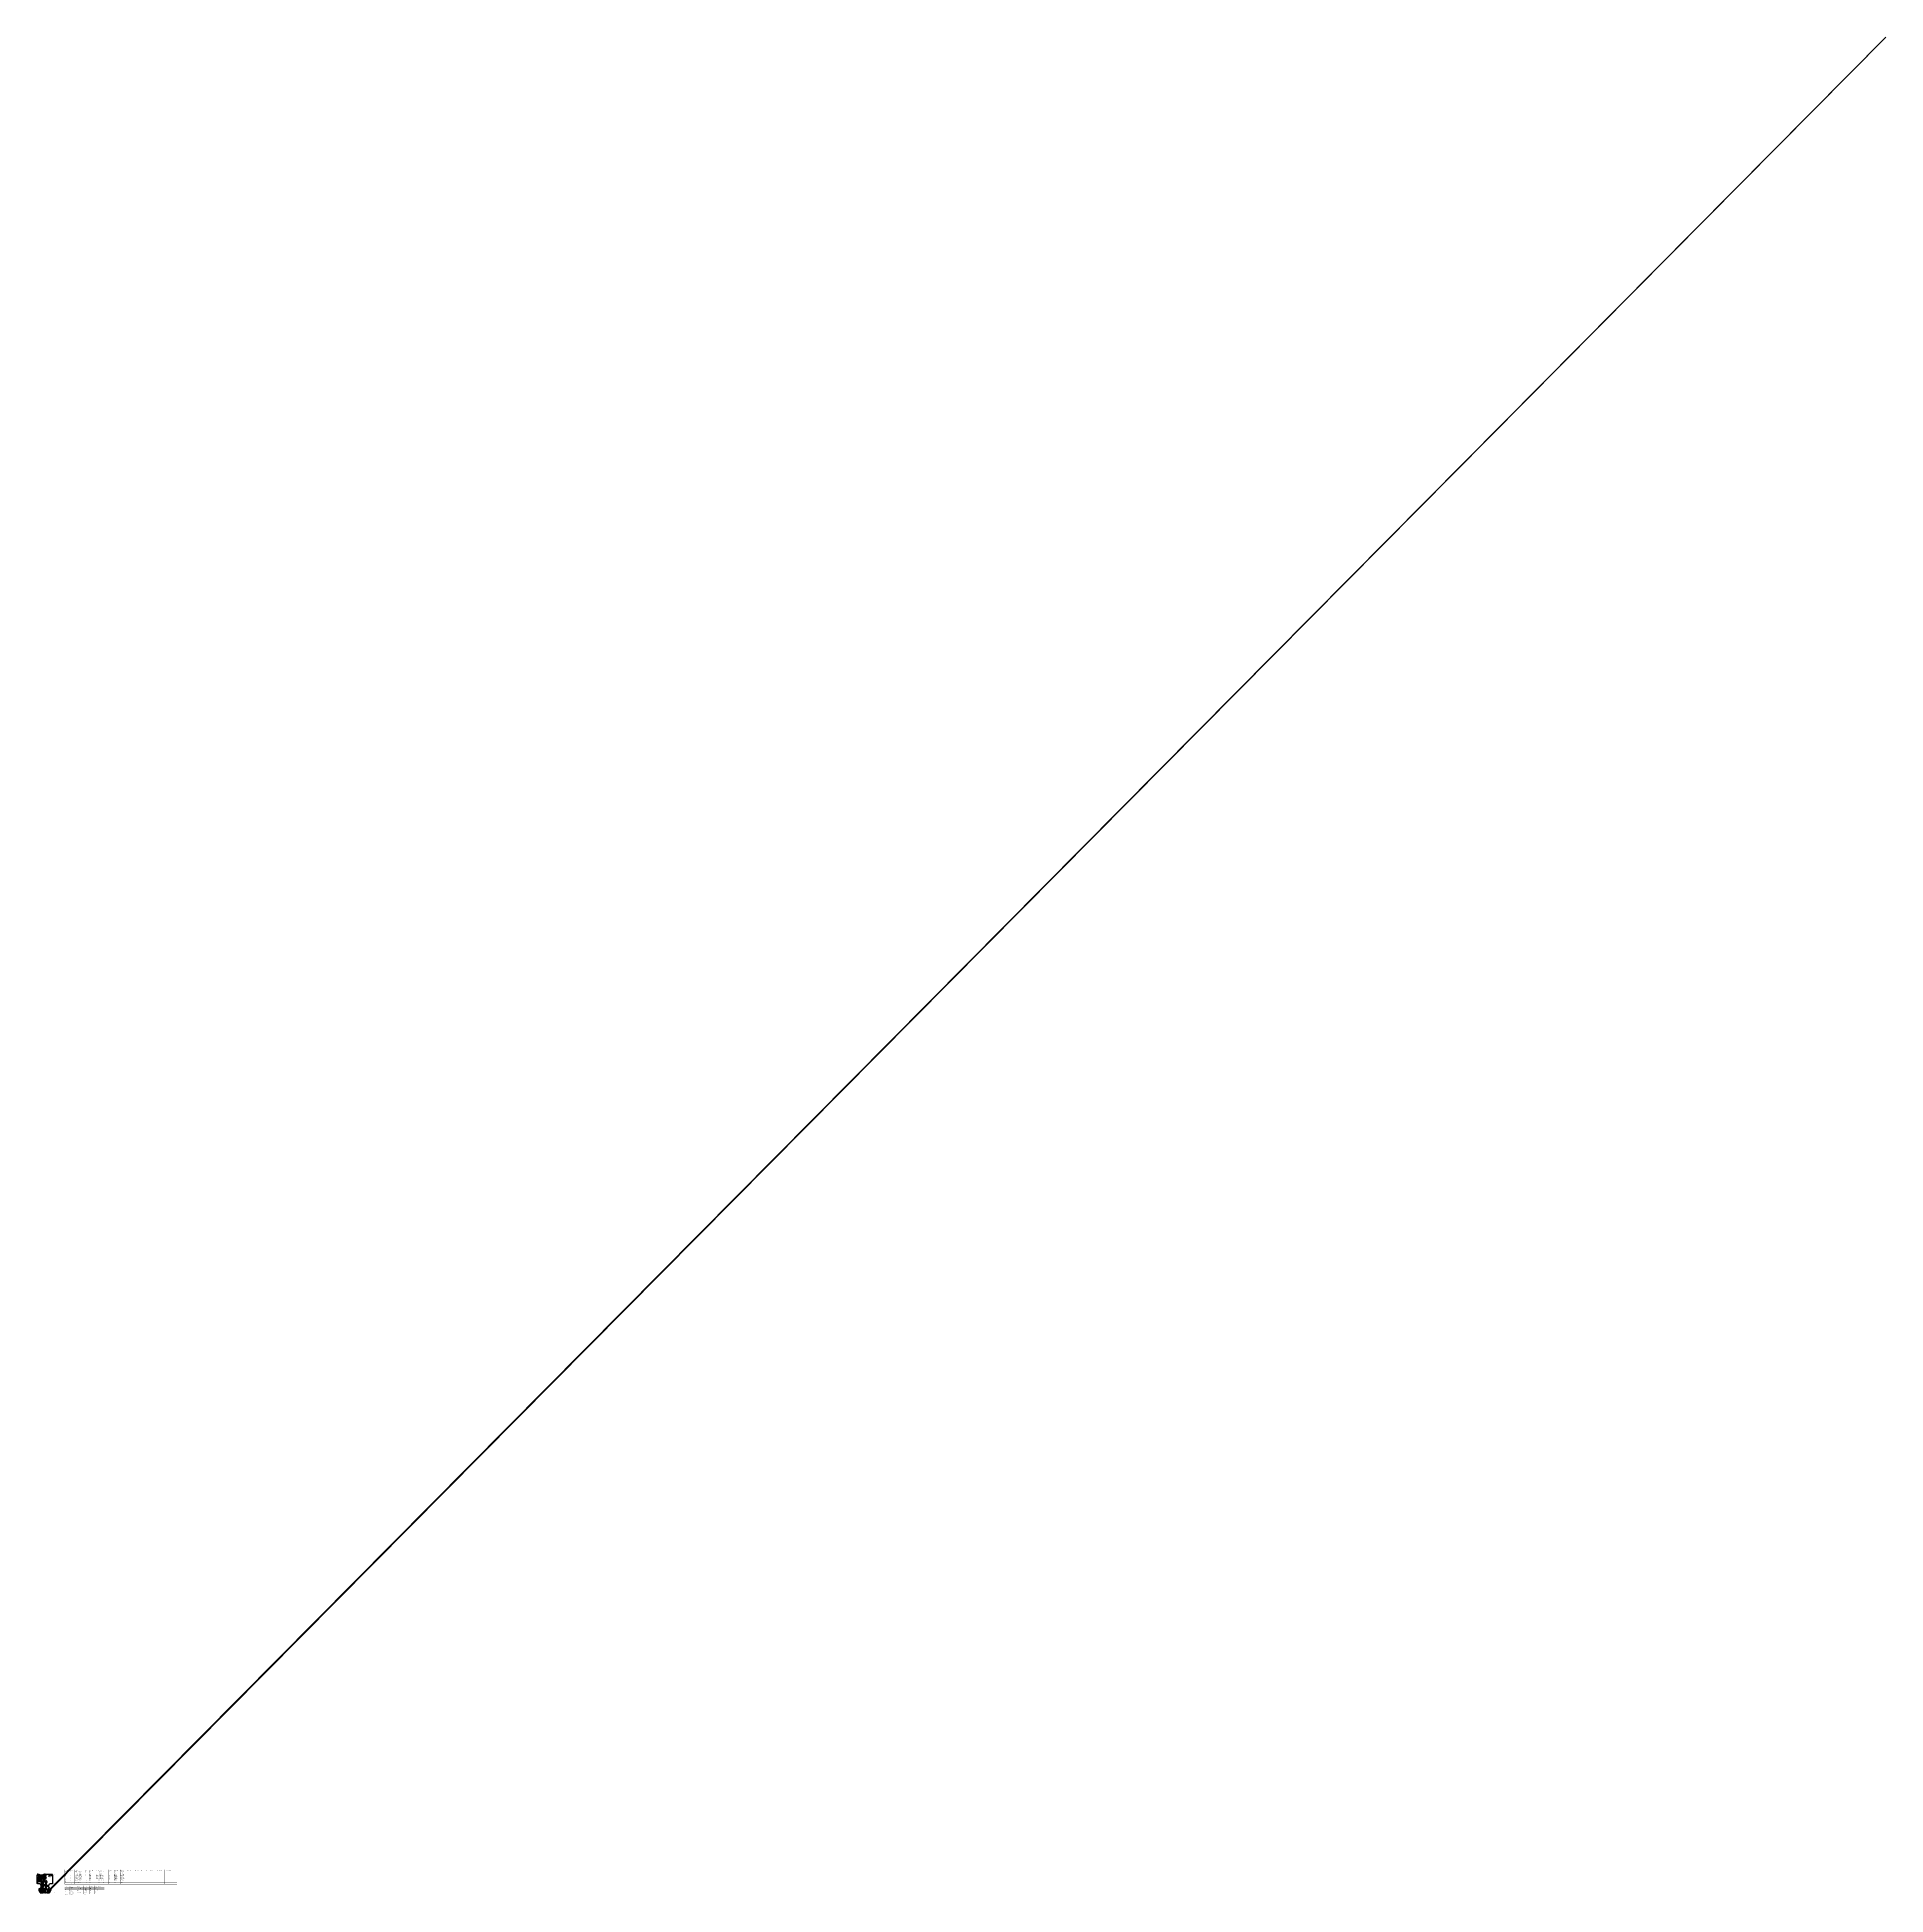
# Model space of a CAD drawing. Header units: inches. Extents: x -3 to 5381, y -57 to 5355.
import ezdxf

# ---------------------------------------------------------------- set-up
doc = ezdxf.new("R2010")
doc.units = ezdxf.units.IN
for name, color, linetype in [('Board_Outline', 216, 'Continuous'), ('Bottom Layer', 5, 'Continuous'), ('Bottom Paste', 16, 'Continuous'), ('Bottom Solder', 6, 'Continuous'), ('Dimension', 6, 'Continuous'), ('Drill Drawing', 1, 'Continuous'), ('Fabrication', 56, 'Continuous'), ('Keep-Out Layer', 6, 'Continuous'), ('Multi-Layer', 9, 'Continuous'), ('Pad Holes', 156, 'Continuous'), ('Top Layer', 1, 'Continuous'), ('Top Overlay', 2, 'Continuous'), ('Top Paste', 8, 'Continuous'), ('Top Solder', 216, 'Continuous'), ('Via Holes', 16, 'Continuous')]:
    doc.layers.add(name, color=color, linetype=linetype)
doc.styles.add('Arial', font='', dxfattribs={"height": 0.2})
doc.styles.add('Arial_Bold', font='', dxfattribs={"height": 0.2})
doc.styles.get('Arial').set_extended_font_data('Arial')
doc.styles.get('Arial_Bold').set_extended_font_data('Arial', bold=True)

msp = doc.modelspace()

# ---------------------------------------------------------------- hatches: boundary and pattern name
at = {"layer": 'Bottom Layer'}
h = msp.add_hatch(color=5, dxfattribs=at)
edge = h.paths.add_edge_path()
edge.add_arc((-2.3, 0.2), 0.3, 0, 360)
h = msp.add_hatch(color=5, dxfattribs=at)
edge = h.paths.add_edge_path()
edge.add_arc((-2.2, 0.8), 0.3, 0, 360)
h = msp.add_hatch(color=5, dxfattribs=at)
edge = h.paths.add_edge_path()
edge.add_arc((-1.6, 1.5), 0.3, 0, 360)
h = msp.add_hatch(color=5, dxfattribs=at)
edge = h.paths.add_edge_path()
edge.add_arc((-1.6, 0.8), 0.3, 0, 360)
h = msp.add_hatch(color=5, dxfattribs=at)
edge = h.paths.add_edge_path()
edge.add_arc((-1.6, 0.2), 0.3, 0, 360)
h = msp.add_hatch(color=5, dxfattribs=at)
edge = h.paths.add_edge_path()
edge.add_arc((-1, 2.1), 0.3, 0, 360)
h = msp.add_hatch(color=5, dxfattribs=at)
edge = h.paths.add_edge_path()
edge.add_arc((-1, 1.5), 0.3, 0, 360)
h = msp.add_hatch(color=5, dxfattribs=at)
edge = h.paths.add_edge_path()
edge.add_arc((0, 0), 0.762, 0, 360)
h = msp.add_hatch(color=5, dxfattribs=at)
edge = h.paths.add_edge_path()
edge.add_arc((-0.4, 2.1), 0.3, 0, 360)
h = msp.add_hatch(color=5, dxfattribs=at)
edge = h.paths.add_edge_path()
edge.add_arc((-0.4, 1.5), 0.3, 0, 360)
h = msp.add_hatch(color=5, dxfattribs=at)
edge = h.paths.add_edge_path()
edge.add_arc((0.3, 2.1), 0.3, 0, 360)
h = msp.add_hatch(color=5, dxfattribs=at)
edge = h.paths.add_edge_path()
edge.add_arc((0.3, 1.5), 0.3, 0, 360)
h = msp.add_hatch(color=5, dxfattribs=at)
edge = h.paths.add_edge_path()
edge.add_arc((0.9, 2.1), 0.3, 0, 360)
h = msp.add_hatch(color=5, dxfattribs=at)
edge = h.paths.add_edge_path()
edge.add_arc((0.9, 1.5), 0.3, 0, 360)
h = msp.add_hatch(color=5, dxfattribs=at)
edge = h.paths.add_edge_path()
edge.add_arc((1.6, 2.1), 0.3, 0, 360)
h = msp.add_hatch(color=5, dxfattribs=at)
edge = h.paths.add_edge_path()
edge.add_arc((1.6, 1.5), 0.3, 0, 360)
h = msp.add_hatch(color=5, dxfattribs=at)
edge = h.paths.add_edge_path()
edge.add_arc((1.6, 0.8), 0.3, 0, 360)
h = msp.add_hatch(color=5, dxfattribs=at)
edge = h.paths.add_edge_path()
edge.add_arc((1.6, 0.2), 0.3, 0, 360)
h = msp.add_hatch(color=5, dxfattribs=at)
edge = h.paths.add_edge_path()
edge.add_arc((2.2, 2.1), 0.3, 0, 360)
h = msp.add_hatch(color=5, dxfattribs=at)
edge = h.paths.add_edge_path()
edge.add_arc((2.2, 1.5), 0.3, 0, 360)
h = msp.add_hatch(color=5, dxfattribs=at)
edge = h.paths.add_edge_path()
edge.add_arc((2.2, 0.8), 0.3, 0, 360)
h = msp.add_hatch(color=5, dxfattribs=at)
edge = h.paths.add_edge_path()
edge.add_arc((2.2, 0.2), 0.3, 0, 360)
for points in [[(2.8, -7.7), (15.6, -7.7), (15.6, 2.7), (2.8, 2.7)], [(2.8, -3.8), (2.8, 2.7), (9.2, 2.7), (9.2, -3.8)], [(29.6, -3.8), (29.6, 2.7), (36.1, 2.7), (36.1, -3.8)], [(-2.8, -18.3), (4.9, -18.3), (4.9, -13.6), (-2.8, -13.6)], [(-2, -17.2), (-0.8, -17.2), (-0.1, -16.6), (-0.1, -15.3), (-0.8, -14.7), (-2, -14.7), (-2.7, -15.3), (-2.7, -16.6)], [(-2, -22.1), (-0.8, -22.1), (-0.1, -21.4), (-0.1, -20.2), (-0.8, -19.5), (-2, -19.5), (-2.7, -20.2), (-2.7, -21.4)], [(6.5, -40.1), (22.1, -40.1), (22.1, -38.9), (6.5, -38.9)], [(8.8, -34.6), (15.1, -34.6), (15.1, -22.5), (8.8, -22.5)], [(15, -34.5), (9, -34.5), (9, -28.5), (15, -28.5)], [(10.6, -23.7), (10.6, -25), (11.3, -25.6), (12.5, -25.6), (13.2, -25), (13.2, -23.7), (12.5, -23.1), (11.3, -23.1)], [(10.9, -0.9), (12.5, -0.9), (12.5, -2.5), (10.9, -2.5)], [(29.7, -34.5), (23.7, -34.5), (23.7, -28.5), (29.7, -28.5)]]:
    msp.add_hatch(color=5, dxfattribs=at).paths.add_polyline_path(points)
h = msp.add_hatch(color=5, dxfattribs=at)
edge = h.paths.add_edge_path()
edge.add_arc((10.2, 2), 0.3, 0, 360)
h = msp.add_hatch(color=5, dxfattribs=at)
edge = h.paths.add_edge_path()
edge.add_arc((10.2, 0.7), 0.3, 0, 360)
h = msp.add_hatch(color=5, dxfattribs=at)
edge = h.paths.add_edge_path()
edge.add_arc((11.3, 2), 0.3, 0, 360)
h = msp.add_hatch(color=5, dxfattribs=at)
edge = h.paths.add_edge_path()
edge.add_arc((11.3, 0.7), 0.3, 0, 360)
h = msp.add_hatch(color=5, dxfattribs=at)
edge = h.paths.add_edge_path()
edge.add_arc((12.4, 2), 0.3, 0, 360)
h = msp.add_hatch(color=5, dxfattribs=at)
edge = h.paths.add_edge_path()
edge.add_arc((12.4, 0.7), 0.3, 0, 360)
h = msp.add_hatch(color=5, dxfattribs=at)
edge = h.paths.add_edge_path()
edge.add_arc((13.5, 2), 0.3, 0, 360)
h = msp.add_hatch(color=5, dxfattribs=at)
edge = h.paths.add_edge_path()
edge.add_arc((13.5, 0.7), 0.3, 0, 360)
h = msp.add_hatch(color=5, dxfattribs=at)
edge = h.paths.add_edge_path()
edge.add_arc((14.6, 2), 0.3, 0, 360)
h = msp.add_hatch(color=5, dxfattribs=at)
edge = h.paths.add_edge_path()
edge.add_arc((14.6, 0.7), 0.3, 0, 360)
h = msp.add_hatch(color=5, dxfattribs=at)
edge = h.paths.add_edge_path()
edge.add_arc((38.7, 0), 0.762, 0, 360)
h = msp.add_hatch(color=5, dxfattribs=at)
edge = h.paths.add_edge_path()
edge.add_arc((-2.3, -0.4), 0.3, 0, 360)
h = msp.add_hatch(color=5, dxfattribs=at)
edge = h.paths.add_edge_path()
edge.add_arc((-2.3, -1.1), 0.3, 0, 360)
h = msp.add_hatch(color=5, dxfattribs=at)
edge = h.paths.add_edge_path()
edge.add_arc((-2.3, -1.7), 0.3, 0, 360)
h = msp.add_hatch(color=5, dxfattribs=at)
edge = h.paths.add_edge_path()
edge.add_arc((-2.3, -2.3), 0.3, 0, 360)
h = msp.add_hatch(color=5, dxfattribs=at)
edge = h.paths.add_edge_path()
edge.add_arc((-2.3, -3), 0.3, 0, 360)
h = msp.add_hatch(color=5, dxfattribs=at)
edge = h.paths.add_edge_path()
edge.add_arc((-2.3, -3.6), 0.3, 0, 360)
h = msp.add_hatch(color=5, dxfattribs=at)
edge = h.paths.add_edge_path()
edge.add_arc((-2.3, -4.2), 0.3, 0, 360)
h = msp.add_hatch(color=5, dxfattribs=at)
edge = h.paths.add_edge_path()
edge.add_arc((-2.2, -22.9), 0.3, 0, 360)
h = msp.add_hatch(color=5, dxfattribs=at)
edge = h.paths.add_edge_path()
edge.add_arc((-2.2, -24.2), 0.3, 0, 360)
h = msp.add_hatch(color=5, dxfattribs=at)
edge = h.paths.add_edge_path()
edge.add_arc((-1.8, -11.3), 0.3, 0, 360)
h = msp.add_hatch(color=5, dxfattribs=at)
edge = h.paths.add_edge_path()
edge.add_arc((-1.6, -0.4), 0.3, 0, 360)
h = msp.add_hatch(color=5, dxfattribs=at)
edge = h.paths.add_edge_path()
edge.add_arc((-1.6, -1.1), 0.3, 0, 360)
h = msp.add_hatch(color=5, dxfattribs=at)
edge = h.paths.add_edge_path()
edge.add_arc((-1.6, -1.7), 0.3, 0, 360)
h = msp.add_hatch(color=5, dxfattribs=at)
edge = h.paths.add_edge_path()
edge.add_arc((-1.6, -2.3), 0.3, 0, 360)
h = msp.add_hatch(color=5, dxfattribs=at)
edge = h.paths.add_edge_path()
edge.add_arc((-1.6, -3), 0.3, 0, 360)
h = msp.add_hatch(color=5, dxfattribs=at)
edge = h.paths.add_edge_path()
edge.add_arc((-1.6, -3.6), 0.3, 0, 360)
h = msp.add_hatch(color=5, dxfattribs=at)
edge = h.paths.add_edge_path()
edge.add_arc((-1, -1.1), 0.3, 0, 360)
h = msp.add_hatch(color=5, dxfattribs=at)
edge = h.paths.add_edge_path()
edge.add_arc((-1, -1.7), 0.3, 0, 360)
h = msp.add_hatch(color=5, dxfattribs=at)
edge = h.paths.add_edge_path()
edge.add_arc((-1, -2.3), 0.3, 0, 360)
h = msp.add_hatch(color=5, dxfattribs=at)
edge = h.paths.add_edge_path()
edge.add_arc((-1, -3), 0.3, 0, 360)
h = msp.add_hatch(color=5, dxfattribs=at)
edge = h.paths.add_edge_path()
edge.add_arc((-1, -3.6), 0.3, 0, 360)
h = msp.add_hatch(color=5, dxfattribs=at)
edge = h.paths.add_edge_path()
edge.add_arc((-1, -22.9), 0.3, 0, 360)
h = msp.add_hatch(color=5, dxfattribs=at)
edge = h.paths.add_edge_path()
edge.add_arc((-1, -24.2), 0.3, 0, 360)
h = msp.add_hatch(color=5, dxfattribs=at)
edge = h.paths.add_edge_path()
edge.add_arc((-0.4, -1.7), 0.3, 0, 360)
h = msp.add_hatch(color=5, dxfattribs=at)
edge = h.paths.add_edge_path()
edge.add_arc((-0.4, -2.3), 0.3, 0, 360)
h = msp.add_hatch(color=5, dxfattribs=at)
edge = h.paths.add_edge_path()
edge.add_arc((-0.4, -3), 0.3, 0, 360)
h = msp.add_hatch(color=5, dxfattribs=at)
edge = h.paths.add_edge_path()
edge.add_arc((-0.4, -3.6), 0.3, 0, 360)
h = msp.add_hatch(color=5, dxfattribs=at)
edge = h.paths.add_edge_path()
edge.add_arc((0.1, -22.9), 0.3, 0, 360)
h = msp.add_hatch(color=5, dxfattribs=at)
edge = h.paths.add_edge_path()
edge.add_arc((0.1, -24.2), 0.3, 0, 360)
h = msp.add_hatch(color=5, dxfattribs=at)
edge = h.paths.add_edge_path()
edge.add_arc((0.3, -1.7), 0.3, 0, 360)
h = msp.add_hatch(color=5, dxfattribs=at)
edge = h.paths.add_edge_path()
edge.add_arc((0.3, -2.3), 0.3, 0, 360)
h = msp.add_hatch(color=5, dxfattribs=at)
edge = h.paths.add_edge_path()
edge.add_arc((0.3, -3), 0.3, 0, 360)
h = msp.add_hatch(color=5, dxfattribs=at)
edge = h.paths.add_edge_path()
edge.add_arc((0.3, -3.6), 0.3, 0, 360)
h = msp.add_hatch(color=5, dxfattribs=at)
edge = h.paths.add_edge_path()
edge.add_arc((0.6, -12.3), 0.3, 0, 360)
h = msp.add_hatch(color=5, dxfattribs=at)
edge = h.paths.add_edge_path()
edge.add_arc((0.9, -1.1), 0.3, 0, 360)
h = msp.add_hatch(color=5, dxfattribs=at)
edge = h.paths.add_edge_path()
edge.add_arc((0.9, -1.7), 0.3, 0, 360)
h = msp.add_hatch(color=5, dxfattribs=at)
edge = h.paths.add_edge_path()
edge.add_arc((0.9, -2.3), 0.3, 0, 360)
h = msp.add_hatch(color=5, dxfattribs=at)
edge = h.paths.add_edge_path()
edge.add_arc((0.9, -3), 0.3, 0, 360)
h = msp.add_hatch(color=5, dxfattribs=at)
edge = h.paths.add_edge_path()
edge.add_arc((0.9, -3.6), 0.3, 0, 360)
h = msp.add_hatch(color=5, dxfattribs=at)
edge = h.paths.add_edge_path()
edge.add_arc((0.9, -16.6), 0.3, 0, 360)
h = msp.add_hatch(color=5, dxfattribs=at)
edge = h.paths.add_edge_path()
edge.add_arc((0.9, -17.9), 0.3, 0, 360)
h = msp.add_hatch(color=5, dxfattribs=at)
edge = h.paths.add_edge_path()
edge.add_arc((1.2, -22.9), 0.3, 0, 360)
h = msp.add_hatch(color=5, dxfattribs=at)
edge = h.paths.add_edge_path()
edge.add_arc((1.2, -24.2), 0.3, 0, 360)
h = msp.add_hatch(color=5, dxfattribs=at)
edge = h.paths.add_edge_path()
edge.add_arc((1.6, -0.4), 0.3, 0, 360)
h = msp.add_hatch(color=5, dxfattribs=at)
edge = h.paths.add_edge_path()
edge.add_arc((1.6, -1.1), 0.3, 0, 360)
h = msp.add_hatch(color=5, dxfattribs=at)
edge = h.paths.add_edge_path()
edge.add_arc((1.6, -1.7), 0.3, 0, 360)
h = msp.add_hatch(color=5, dxfattribs=at)
edge = h.paths.add_edge_path()
edge.add_arc((1.6, -2.3), 0.3, 0, 360)
h = msp.add_hatch(color=5, dxfattribs=at)
edge = h.paths.add_edge_path()
edge.add_arc((1.6, -3), 0.3, 0, 360)
h = msp.add_hatch(color=5, dxfattribs=at)
edge = h.paths.add_edge_path()
edge.add_arc((1.6, -3.6), 0.3, 0, 360)
h = msp.add_hatch(color=5, dxfattribs=at)
edge = h.paths.add_edge_path()
edge.add_arc((2, -16.6), 0.3, 0, 360)
h = msp.add_hatch(color=5, dxfattribs=at)
edge = h.paths.add_edge_path()
edge.add_arc((2, -17.9), 0.3, 0, 360)
h = msp.add_hatch(color=5, dxfattribs=at)
edge = h.paths.add_edge_path()
edge.add_arc((2.2, -0.4), 0.3, 0, 360)
h = msp.add_hatch(color=5, dxfattribs=at)
edge = h.paths.add_edge_path()
edge.add_arc((2.2, -1.1), 0.3, 0, 360)
h = msp.add_hatch(color=5, dxfattribs=at)
edge = h.paths.add_edge_path()
edge.add_arc((2.2, -1.7), 0.3, 0, 360)
h = msp.add_hatch(color=5, dxfattribs=at)
edge = h.paths.add_edge_path()
edge.add_arc((2.2, -2.3), 0.3, 0, 360)
h = msp.add_hatch(color=5, dxfattribs=at)
edge = h.paths.add_edge_path()
edge.add_arc((2.3, -22.9), 0.3, 0, 360)
h = msp.add_hatch(color=5, dxfattribs=at)
edge = h.paths.add_edge_path()
edge.add_arc((2.3, -24.2), 0.3, 0, 360)
h = msp.add_hatch(color=5, dxfattribs=at)
edge = h.paths.add_edge_path()
edge.add_arc((2.9, -13.1), 0.3, 0, 360)
h = msp.add_hatch(color=5, dxfattribs=at)
edge = h.paths.add_edge_path()
edge.add_arc((3.1, -16.6), 0.3, 0, 360)
h = msp.add_hatch(color=5, dxfattribs=at)
edge = h.paths.add_edge_path()
edge.add_arc((3.1, -17.9), 0.3, 0, 360)
h = msp.add_hatch(color=5, dxfattribs=at)
edge = h.paths.add_edge_path()
edge.add_arc((3.4, -5.7), 0.3, 0, 360)
h = msp.add_hatch(color=5, dxfattribs=at)
edge = h.paths.add_edge_path()
edge.add_arc((3.4, -6.9), 0.3, 0, 360)
h = msp.add_hatch(color=5, dxfattribs=at)
edge = h.paths.add_edge_path()
edge.add_arc((4.2, -16.6), 0.3, 0, 360)
h = msp.add_hatch(color=5, dxfattribs=at)
edge = h.paths.add_edge_path()
edge.add_arc((4.2, -17.9), 0.3, 0, 360)
h = msp.add_hatch(color=5, dxfattribs=at)
edge = h.paths.add_edge_path()
edge.add_arc((4.5, -5.7), 0.3, 0, 360)
h = msp.add_hatch(color=5, dxfattribs=at)
edge = h.paths.add_edge_path()
edge.add_arc((4.5, -6.9), 0.3, 0, 360)
h = msp.add_hatch(color=5, dxfattribs=at)
edge = h.paths.add_edge_path()
edge.add_arc((5.2, -40.5), 0.3, 0, 360)
h = msp.add_hatch(color=5, dxfattribs=at)
edge = h.paths.add_edge_path()
edge.add_arc((5.2, -41.5), 0.3, 0, 360)
h = msp.add_hatch(color=5, dxfattribs=at)
edge = h.paths.add_edge_path()
edge.add_arc((5.3, -42.3), 0.3, 0, 360)
h = msp.add_hatch(color=5, dxfattribs=at)
edge = h.paths.add_edge_path()
edge.add_arc((5.7, -5.7), 0.3, 0, 360)
h = msp.add_hatch(color=5, dxfattribs=at)
edge = h.paths.add_edge_path()
edge.add_arc((5.7, -6.9), 0.3, 0, 360)
h = msp.add_hatch(color=5, dxfattribs=at)
edge = h.paths.add_edge_path()
edge.add_arc((6.3, -44.1), 0.965, 0, 360)
h = msp.add_hatch(color=5, dxfattribs=at)
edge = h.paths.add_edge_path()
edge.add_arc((6.3, -47.1), 0.965, 0, 360)
h = msp.add_hatch(color=5, dxfattribs=at)
edge = h.paths.add_edge_path()
edge.add_arc((5.9, -12), 0.3, 0, 360)
h = msp.add_hatch(color=5, dxfattribs=at)
edge = h.paths.add_edge_path()
edge.add_arc((5.9, -13), 0.3, 0, 360)
h = msp.add_hatch(color=5, dxfattribs=at)
edge = h.paths.add_edge_path()
edge.add_arc((5.9, -13.9), 0.3, 0, 360)
h = msp.add_hatch(color=5, dxfattribs=at)
edge = h.paths.add_edge_path()
edge.add_arc((6.8, -5.7), 0.3, 0, 360)
h = msp.add_hatch(color=5, dxfattribs=at)
edge = h.paths.add_edge_path()
edge.add_arc((6.8, -6.9), 0.3, 0, 360)
h = msp.add_hatch(color=5, dxfattribs=at)
edge = h.paths.add_edge_path()
edge.add_arc((6.9, -39.6), 0.3, 0, 360)
h = msp.add_hatch(color=5, dxfattribs=at)
edge = h.paths.add_edge_path()
edge.add_arc((7.9, -5.7), 0.3, 0, 360)
h = msp.add_hatch(color=5, dxfattribs=at)
edge = h.paths.add_edge_path()
edge.add_arc((7.9, -6.9), 0.3, 0, 360)
h = msp.add_hatch(color=5, dxfattribs=at)
edge = h.paths.add_edge_path()
edge.add_arc((8.2, -12.1), 0.3, 0, 360)
h = msp.add_hatch(color=5, dxfattribs=at)
edge = h.paths.add_edge_path()
edge.add_arc((8.2, -43.1), 0.3, 0, 360)
h = msp.add_hatch(color=5, dxfattribs=at)
edge = h.paths.add_edge_path()
edge.add_arc((8.2, -44.2), 0.3, 0, 360)
h = msp.add_hatch(color=5, dxfattribs=at)
edge = h.paths.add_edge_path()
edge.add_arc((8.2, -45.3), 0.3, 0, 360)
h = msp.add_hatch(color=5, dxfattribs=at)
edge = h.paths.add_edge_path()
edge.add_arc((8.2, -46.4), 0.3, 0, 360)
h = msp.add_hatch(color=5, dxfattribs=at)
edge = h.paths.add_edge_path()
edge.add_arc((8.2, -47.5), 0.3, 0, 360)
h = msp.add_hatch(color=5, dxfattribs=at)
edge = h.paths.add_edge_path()
edge.add_arc((9.1, -14.8), 0.3, 0, 360)
h = msp.add_hatch(color=5, dxfattribs=at)
edge = h.paths.add_edge_path()
edge.add_arc((9.4, -36.1), 0.3, 0, 360)
h = msp.add_hatch(color=5, dxfattribs=at)
edge = h.paths.add_edge_path()
edge.add_arc((9.4, -37.4), 0.3, 0, 360)
h = msp.add_hatch(color=5, dxfattribs=at)
edge = h.paths.add_edge_path()
edge.add_arc((9.5, -43.1), 0.3, 0, 360)
h = msp.add_hatch(color=5, dxfattribs=at)
edge = h.paths.add_edge_path()
edge.add_arc((9.5, -44.2), 0.3, 0, 360)
h = msp.add_hatch(color=5, dxfattribs=at)
edge = h.paths.add_edge_path()
edge.add_arc((9.5, -45.3), 0.3, 0, 360)
h = msp.add_hatch(color=5, dxfattribs=at)
edge = h.paths.add_edge_path()
edge.add_arc((9.5, -46.4), 0.3, 0, 360)
h = msp.add_hatch(color=5, dxfattribs=at)
edge = h.paths.add_edge_path()
edge.add_arc((9.5, -47.5), 0.3, 0, 360)
h = msp.add_hatch(color=5, dxfattribs=at)
edge = h.paths.add_edge_path()
edge.add_arc((9.7, -26.6), 0.3, 0, 360)
h = msp.add_hatch(color=5, dxfattribs=at)
edge = h.paths.add_edge_path()
edge.add_arc((9.7, -27.9), 0.3, 0, 360)
h = msp.add_hatch(color=5, dxfattribs=at)
edge = h.paths.add_edge_path()
edge.add_arc((10.1, -41.5), 0.3, 0, 360)
h = msp.add_hatch(color=5, dxfattribs=at)
edge = h.paths.add_edge_path()
edge.add_arc((10.2, -40.5), 0.3, 0, 360)
h = msp.add_hatch(color=5, dxfattribs=at)
edge = h.paths.add_edge_path()
edge.add_arc((10.5, -36.1), 0.3, 0, 360)
h = msp.add_hatch(color=5, dxfattribs=at)
edge = h.paths.add_edge_path()
edge.add_arc((10.5, -37.4), 0.3, 0, 360)
h = msp.add_hatch(color=5, dxfattribs=at)
edge = h.paths.add_edge_path()
edge.add_arc((10.6, -15.1), 0.3, 0, 360)
h = msp.add_hatch(color=5, dxfattribs=at)
edge = h.paths.add_edge_path()
edge.add_arc((11.3, -44.1), 0.965, 0, 360)
h = msp.add_hatch(color=5, dxfattribs=at)
edge = h.paths.add_edge_path()
edge.add_arc((11.3, -47.1), 0.965, 0, 360)
h = msp.add_hatch(color=5, dxfattribs=at)
edge = h.paths.add_edge_path()
edge.add_arc((10.8, -26.6), 0.3, 0, 360)
h = msp.add_hatch(color=5, dxfattribs=at)
edge = h.paths.add_edge_path()
edge.add_arc((10.8, -27.9), 0.3, 0, 360)
h = msp.add_hatch(color=5, dxfattribs=at)
edge = h.paths.add_edge_path()
edge.add_arc((11.7, -36.1), 0.3, 0, 360)
h = msp.add_hatch(color=5, dxfattribs=at)
edge = h.paths.add_edge_path()
edge.add_arc((11.7, -37.4), 0.3, 0, 360)
h = msp.add_hatch(color=5, dxfattribs=at)
edge = h.paths.add_edge_path()
edge.add_arc((11.8, -39.6), 0.3, 0, 360)
h = msp.add_hatch(color=5, dxfattribs=at)
edge = h.paths.add_edge_path()
edge.add_arc((11.9, -26.6), 0.3, 0, 360)
h = msp.add_hatch(color=5, dxfattribs=at)
edge = h.paths.add_edge_path()
edge.add_arc((11.9, -27.9), 0.3, 0, 360)
h = msp.add_hatch(color=5, dxfattribs=at)
edge = h.paths.add_edge_path()
edge.add_arc((12.5, -12.2), 0.3, 0, 360)
h = msp.add_hatch(color=5, dxfattribs=at)
edge = h.paths.add_edge_path()
edge.add_arc((12.7, -42.3), 0.3, 0, 360)
h = msp.add_hatch(color=5, dxfattribs=at)
edge = h.paths.add_edge_path()
edge.add_arc((12.8, -36.1), 0.3, 0, 360)
h = msp.add_hatch(color=5, dxfattribs=at)
edge = h.paths.add_edge_path()
edge.add_arc((12.8, -37.4), 0.3, 0, 360)
h = msp.add_hatch(color=5, dxfattribs=at)
edge = h.paths.add_edge_path()
edge.add_arc((13, -26.6), 0.3, 0, 360)
h = msp.add_hatch(color=5, dxfattribs=at)
edge = h.paths.add_edge_path()
edge.add_arc((13, -27.9), 0.3, 0, 360)
h = msp.add_hatch(color=5, dxfattribs=at)
edge = h.paths.add_edge_path()
edge.add_arc((13.2, -43.1), 0.3, 0, 360)
h = msp.add_hatch(color=5, dxfattribs=at)
edge = h.paths.add_edge_path()
edge.add_arc((13.2, -44.2), 0.3, 0, 360)
h = msp.add_hatch(color=5, dxfattribs=at)
edge = h.paths.add_edge_path()
edge.add_arc((13.2, -45.3), 0.3, 0, 360)
h = msp.add_hatch(color=5, dxfattribs=at)
edge = h.paths.add_edge_path()
edge.add_arc((13.2, -46.4), 0.3, 0, 360)
h = msp.add_hatch(color=5, dxfattribs=at)
edge = h.paths.add_edge_path()
edge.add_arc((13.2, -47.5), 0.3, 0, 360)
h = msp.add_hatch(color=5, dxfattribs=at)
edge = h.paths.add_edge_path()
edge.add_arc((14.3, -1.7), 0.8, 0, 360)
h = msp.add_hatch(color=5, dxfattribs=at)
edge = h.paths.add_edge_path()
edge.add_arc((13.9, -36.1), 0.3, 0, 360)
h = msp.add_hatch(color=5, dxfattribs=at)
edge = h.paths.add_edge_path()
edge.add_arc((13.9, -37.4), 0.3, 0, 360)
h = msp.add_hatch(color=5, dxfattribs=at)
edge = h.paths.add_edge_path()
edge.add_arc((14.1, -26.6), 0.3, 0, 360)
h = msp.add_hatch(color=5, dxfattribs=at)
edge = h.paths.add_edge_path()
edge.add_arc((14.1, -27.9), 0.3, 0, 360)
h = msp.add_hatch(color=5, dxfattribs=at)
edge = h.paths.add_edge_path()
edge.add_arc((14.5, -43.1), 0.3, 0, 360)
h = msp.add_hatch(color=5, dxfattribs=at)
edge = h.paths.add_edge_path()
edge.add_arc((14.5, -44.2), 0.3, 0, 360)
h = msp.add_hatch(color=5, dxfattribs=at)
edge = h.paths.add_edge_path()
edge.add_arc((14.5, -45.3), 0.3, 0, 360)
h = msp.add_hatch(color=5, dxfattribs=at)
edge = h.paths.add_edge_path()
edge.add_arc((14.5, -46.4), 0.3, 0, 360)
h = msp.add_hatch(color=5, dxfattribs=at)
edge = h.paths.add_edge_path()
edge.add_arc((14.5, -47.5), 0.3, 0, 360)
h = msp.add_hatch(color=5, dxfattribs=at)
edge = h.paths.add_edge_path()
edge.add_arc((15, -41.5), 0.3, 0, 360)
h = msp.add_hatch(color=5, dxfattribs=at)
edge = h.paths.add_edge_path()
edge.add_arc((15.1, -40.5), 0.3, 0, 360)
h = msp.add_hatch(color=5, dxfattribs=at)
edge = h.paths.add_edge_path()
edge.add_arc((16.3, -44.1), 0.965, 0, 360)
h = msp.add_hatch(color=5, dxfattribs=at)
edge = h.paths.add_edge_path()
edge.add_arc((16.3, -47.1), 0.965, 0, 360)
h = msp.add_hatch(color=5, dxfattribs=at)
edge = h.paths.add_edge_path()
edge.add_arc((16.8, -1.7), 0.8, 0, 360)
h = msp.add_hatch(color=5, dxfattribs=at)
edge = h.paths.add_edge_path()
edge.add_arc((16.8, -39.6), 0.3, 0, 360)
h = msp.add_hatch(color=5, dxfattribs=at)
edge = h.paths.add_edge_path()
edge.add_arc((17.6, -42.3), 0.3, 0, 360)
h = msp.add_hatch(color=5, dxfattribs=at)
edge = h.paths.add_edge_path()
edge.add_arc((19.3, -28.4), 1.5, 0, 360)
h = msp.add_hatch(color=5, dxfattribs=at)
edge = h.paths.add_edge_path()
edge.add_arc((18.2, -43.1), 0.3, 0, 360)
h = msp.add_hatch(color=5, dxfattribs=at)
edge = h.paths.add_edge_path()
edge.add_arc((18.2, -44.2), 0.3, 0, 360)
h = msp.add_hatch(color=5, dxfattribs=at)
edge = h.paths.add_edge_path()
edge.add_arc((18.2, -45.3), 0.3, 0, 360)
h = msp.add_hatch(color=5, dxfattribs=at)
edge = h.paths.add_edge_path()
edge.add_arc((18.2, -46.4), 0.3, 0, 360)
h = msp.add_hatch(color=5, dxfattribs=at)
edge = h.paths.add_edge_path()
edge.add_arc((18.2, -47.5), 0.3, 0, 360)
h = msp.add_hatch(color=5, dxfattribs=at)
edge = h.paths.add_edge_path()
edge.add_arc((18.7, -18.5), 0.3, 0, 360)
h = msp.add_hatch(color=5, dxfattribs=at)
edge = h.paths.add_edge_path()
edge.add_arc((18.7, -31.1), 0.3, 0, 360)
h = msp.add_hatch(color=5, dxfattribs=at)
edge = h.paths.add_edge_path()
edge.add_arc((18.7, -32.2), 0.3, 0, 360)
h = msp.add_hatch(color=5, dxfattribs=at)
edge = h.paths.add_edge_path()
edge.add_arc((18.7, -33.4), 0.3, 0, 360)
h = msp.add_hatch(color=5, dxfattribs=at)
edge = h.paths.add_edge_path()
edge.add_arc((18.7, -34.5), 0.3, 0, 360)
h = msp.add_hatch(color=5, dxfattribs=at)
edge = h.paths.add_edge_path()
edge.add_arc((18.7, -35.6), 0.3, 0, 360)
h = msp.add_hatch(color=5, dxfattribs=at)
edge = h.paths.add_edge_path()
edge.add_arc((19.3, -1.7), 0.8, 0, 360)
h = msp.add_hatch(color=5, dxfattribs=at)
edge = h.paths.add_edge_path()
edge.add_arc((19.5, -43.1), 0.3, 0, 360)
h = msp.add_hatch(color=5, dxfattribs=at)
edge = h.paths.add_edge_path()
edge.add_arc((19.5, -44.2), 0.3, 0, 360)
h = msp.add_hatch(color=5, dxfattribs=at)
edge = h.paths.add_edge_path()
edge.add_arc((19.5, -45.3), 0.3, 0, 360)
h = msp.add_hatch(color=5, dxfattribs=at)
edge = h.paths.add_edge_path()
edge.add_arc((19.5, -46.4), 0.3, 0, 360)
h = msp.add_hatch(color=5, dxfattribs=at)
edge = h.paths.add_edge_path()
edge.add_arc((19.5, -47.5), 0.3, 0, 360)
h = msp.add_hatch(color=5, dxfattribs=at)
edge = h.paths.add_edge_path()
edge.add_arc((20, -17.9), 0.3, 0, 360)
h = msp.add_hatch(color=5, dxfattribs=at)
edge = h.paths.add_edge_path()
edge.add_arc((20, -31.1), 0.3, 0, 360)
h = msp.add_hatch(color=5, dxfattribs=at)
edge = h.paths.add_edge_path()
edge.add_arc((20, -32.2), 0.3, 0, 360)
h = msp.add_hatch(color=5, dxfattribs=at)
edge = h.paths.add_edge_path()
edge.add_arc((20, -33.4), 0.3, 0, 360)
h = msp.add_hatch(color=5, dxfattribs=at)
edge = h.paths.add_edge_path()
edge.add_arc((20, -34.5), 0.3, 0, 360)
h = msp.add_hatch(color=5, dxfattribs=at)
edge = h.paths.add_edge_path()
edge.add_arc((20, -35.6), 0.3, 0, 360)
h = msp.add_hatch(color=5, dxfattribs=at)
edge = h.paths.add_edge_path()
edge.add_arc((20, -40.5), 0.3, 0, 360)
h = msp.add_hatch(color=5, dxfattribs=at)
edge = h.paths.add_edge_path()
edge.add_arc((20.2, -42.3), 0.3, 0, 360)
h = msp.add_hatch(color=5, dxfattribs=at)
edge = h.paths.add_edge_path()
edge.add_arc((21.3, -44.1), 0.965, 0, 360)
h = msp.add_hatch(color=5, dxfattribs=at)
edge = h.paths.add_edge_path()
edge.add_arc((21.3, -47.1), 0.965, 0, 360)
h = msp.add_hatch(color=5, dxfattribs=at)
edge = h.paths.add_edge_path()
edge.add_arc((21.9, -1.7), 0.8, 0, 360)
h = msp.add_hatch(color=5, dxfattribs=at)
edge = h.paths.add_edge_path()
edge.add_arc((21.7, -39.6), 0.3, 0, 360)
h = msp.add_hatch(color=5, dxfattribs=at)
edge = h.paths.add_edge_path()
edge.add_arc((22.6, -42.3), 0.3, 0, 360)
h = msp.add_hatch(color=5, dxfattribs=at)
edge = h.paths.add_edge_path()
edge.add_arc((24.4, -1.7), 0.8, 0, 360)
h = msp.add_hatch(color=5, dxfattribs=at)
edge = h.paths.add_edge_path()
edge.add_arc((24.6, -26.7), 0.3, 0, 360)
h = msp.add_hatch(color=5, dxfattribs=at)
edge = h.paths.add_edge_path()
edge.add_arc((24.6, -28), 0.3, 0, 360)
h = msp.add_hatch(color=5, dxfattribs=at)
edge = h.paths.add_edge_path()
edge.add_arc((25.7, -26.7), 0.3, 0, 360)
h = msp.add_hatch(color=5, dxfattribs=at)
edge = h.paths.add_edge_path()
edge.add_arc((25.7, -28), 0.3, 0, 360)
h = msp.add_hatch(color=5, dxfattribs=at)
edge = h.paths.add_edge_path()
edge.add_arc((27, -1.7), 0.8, 0, 360)
h = msp.add_hatch(color=5, dxfattribs=at)
edge = h.paths.add_edge_path()
edge.add_arc((26.8, -26.7), 0.3, 0, 360)
h = msp.add_hatch(color=5, dxfattribs=at)
edge = h.paths.add_edge_path()
edge.add_arc((26.8, -28), 0.3, 0, 360)
h = msp.add_hatch(color=5, dxfattribs=at)
edge = h.paths.add_edge_path()
edge.add_arc((28, -26.7), 0.3, 0, 360)
h = msp.add_hatch(color=5, dxfattribs=at)
edge = h.paths.add_edge_path()
edge.add_arc((28, -28), 0.3, 0, 360)
h = msp.add_hatch(color=5, dxfattribs=at)
edge = h.paths.add_edge_path()
edge.add_arc((28.8, -39.1), 1, 0, 360)
h = msp.add_hatch(color=5, dxfattribs=at)
edge = h.paths.add_edge_path()
edge.add_arc((28.8, -43.1), 1, 0, 360)
h = msp.add_hatch(color=5, dxfattribs=at)
edge = h.paths.add_edge_path()
edge.add_arc((29.1, -26.7), 0.3, 0, 360)
h = msp.add_hatch(color=5, dxfattribs=at)
edge = h.paths.add_edge_path()
edge.add_arc((29.1, -28), 0.3, 0, 360)
h = msp.add_hatch(color=5, dxfattribs=at)
edge = h.paths.add_edge_path()
edge.add_arc((30.3, -5.7), 0.3, 0, 360)
h = msp.add_hatch(color=5, dxfattribs=at)
edge = h.paths.add_edge_path()
edge.add_arc((30.3, -6.9), 0.3, 0, 360)
h = msp.add_hatch(color=5, dxfattribs=at)
edge = h.paths.add_edge_path()
edge.add_arc((31.4, -5.7), 0.3, 0, 360)
h = msp.add_hatch(color=5, dxfattribs=at)
edge = h.paths.add_edge_path()
edge.add_arc((31.4, -6.9), 0.3, 0, 360)
h = msp.add_hatch(color=5, dxfattribs=at)
edge = h.paths.add_edge_path()
edge.add_arc((32.5, -5.7), 0.3, 0, 360)
h = msp.add_hatch(color=5, dxfattribs=at)
edge = h.paths.add_edge_path()
edge.add_arc((32.5, -6.9), 0.3, 0, 360)
h = msp.add_hatch(color=5, dxfattribs=at)
edge = h.paths.add_edge_path()
edge.add_arc((33.6, -5.7), 0.3, 0, 360)
h = msp.add_hatch(color=5, dxfattribs=at)
edge = h.paths.add_edge_path()
edge.add_arc((33.6, -6.9), 0.3, 0, 360)
h = msp.add_hatch(color=5, dxfattribs=at)
edge = h.paths.add_edge_path()
edge.add_arc((34.7, -5.7), 0.3, 0, 360)
h = msp.add_hatch(color=5, dxfattribs=at)
edge = h.paths.add_edge_path()
edge.add_arc((34.7, -6.9), 0.3, 0, 360)
at = {"layer": 'Bottom Paste'}
for points in [[(15, -34.5), (9, -34.5), (9, -28.5), (15, -28.5)], [(29.7, -34.5), (23.7, -34.5), (23.7, -28.5), (29.7, -28.5)]]:
    msp.add_hatch(color=16, dxfattribs=at).paths.add_polyline_path(points)
at = {"layer": 'Bottom Solder'}
h = msp.add_hatch(color=6, dxfattribs=at)
edge = h.paths.add_edge_path()
edge.add_arc((0, 0), 0.864, 0, 360)
for points in [[(2.7, -3.9), (2.7, 2.8), (9.3, 2.8), (9.3, -3.9)], [(29.5, -3.9), (29.5, 2.8), (36.2, 2.8), (36.2, -3.9)], [(-2.1, -17.3), (-0.7, -17.3), (0, -16.6), (0, -15.2), (-0.7, -14.6), (-2.1, -14.6), (-2.8, -15.2), (-2.8, -16.6)], [(-2.1, -22.2), (-0.7, -22.2), (0, -21.5), (0, -20.1), (-0.7, -19.4), (-2.1, -19.4), (-2.8, -20.1), (-2.8, -21.5)], [(15.1, -34.6), (8.9, -34.6), (8.9, -28.4), (15.1, -28.4)], [(10.5, -23.7), (10.5, -25), (11.2, -25.7), (12.6, -25.7), (13.3, -25), (13.3, -23.7), (12.6, -23), (11.2, -23)], [(10.8, -0.8), (12.6, -0.8), (12.6, -2.6), (10.8, -2.6)], [(29.8, -34.6), (23.6, -34.6), (23.6, -28.4), (29.8, -28.4)]]:
    msp.add_hatch(color=6, dxfattribs=at).paths.add_polyline_path(points)
h = msp.add_hatch(color=6, dxfattribs=at)
edge = h.paths.add_edge_path()
edge.add_arc((38.7, 0), 0.864, 0, 360)
h = msp.add_hatch(color=6, dxfattribs=at)
edge = h.paths.add_edge_path()
edge.add_arc((6.3, -44.1), 1.07, 0, 360)
h = msp.add_hatch(color=6, dxfattribs=at)
edge = h.paths.add_edge_path()
edge.add_arc((6.3, -47.1), 1.07, 0, 360)
h = msp.add_hatch(color=6, dxfattribs=at)
edge = h.paths.add_edge_path()
edge.add_arc((11.3, -44.1), 1.07, 0, 360)
h = msp.add_hatch(color=6, dxfattribs=at)
edge = h.paths.add_edge_path()
edge.add_arc((11.3, -47.1), 1.07, 0, 360)
h = msp.add_hatch(color=6, dxfattribs=at)
edge = h.paths.add_edge_path()
edge.add_arc((14.3, -1.7), 0.902, 0, 360)
h = msp.add_hatch(color=6, dxfattribs=at)
edge = h.paths.add_edge_path()
edge.add_arc((16.3, -44.1), 1.07, 0, 360)
h = msp.add_hatch(color=6, dxfattribs=at)
edge = h.paths.add_edge_path()
edge.add_arc((16.3, -47.1), 1.07, 0, 360)
h = msp.add_hatch(color=6, dxfattribs=at)
edge = h.paths.add_edge_path()
edge.add_arc((16.8, -1.7), 0.902, 0, 360)
h = msp.add_hatch(color=6, dxfattribs=at)
edge = h.paths.add_edge_path()
edge.add_arc((19.3, -28.4), 1.6, 0, 360)
h = msp.add_hatch(color=6, dxfattribs=at)
edge = h.paths.add_edge_path()
edge.add_arc((19.3, -1.7), 0.902, 0, 360)
h = msp.add_hatch(color=6, dxfattribs=at)
edge = h.paths.add_edge_path()
edge.add_arc((21.3, -44.1), 1.07, 0, 360)
h = msp.add_hatch(color=6, dxfattribs=at)
edge = h.paths.add_edge_path()
edge.add_arc((21.3, -47.1), 1.07, 0, 360)
h = msp.add_hatch(color=6, dxfattribs=at)
edge = h.paths.add_edge_path()
edge.add_arc((21.9, -1.7), 0.902, 0, 360)
h = msp.add_hatch(color=6, dxfattribs=at)
edge = h.paths.add_edge_path()
edge.add_arc((24.4, -1.7), 0.902, 0, 360)
h = msp.add_hatch(color=6, dxfattribs=at)
edge = h.paths.add_edge_path()
edge.add_arc((27, -1.7), 0.902, 0, 360)
h = msp.add_hatch(color=6, dxfattribs=at)
edge = h.paths.add_edge_path()
edge.add_arc((26.9, -48.2), 0.102, 0, 360)
h = msp.add_hatch(color=6, dxfattribs=at)
edge = h.paths.add_edge_path()
edge.add_arc((28.8, -39.1), 1.1, 0, 360)
h = msp.add_hatch(color=6, dxfattribs=at)
edge = h.paths.add_edge_path()
edge.add_arc((28.8, -43.1), 1.1, 0, 360)
h = msp.add_hatch(color=6, dxfattribs=at)
edge = h.paths.add_edge_path()
edge.add_arc((31.1, -48.2), 0.102, 0, 360)
at = {"layer": 'Multi-Layer'}
h = msp.add_hatch(color=9, dxfattribs=at)
edge = h.paths.add_edge_path()
edge.add_arc((0, 0), 0.762, 0, 360)
for points in [[(2.8, -3.8), (2.8, 2.7), (9.2, 2.7), (9.2, -3.8)], [(29.6, -3.8), (29.6, 2.7), (36.1, 2.7), (36.1, -3.8)], [(-2, -17.2), (-0.8, -17.2), (-0.1, -16.6), (-0.1, -15.3), (-0.8, -14.7), (-2, -14.7), (-2.7, -15.3), (-2.7, -16.6)], [(-2, -22.1), (-0.8, -22.1), (-0.1, -21.4), (-0.1, -20.2), (-0.8, -19.5), (-2, -19.5), (-2.7, -20.2), (-2.7, -21.4)], [(10.6, -23.7), (10.6, -25), (11.3, -25.6), (12.5, -25.6), (13.2, -25), (13.2, -23.7), (12.5, -23.1), (11.3, -23.1)], [(10.9, -0.9), (12.5, -0.9), (12.5, -2.5), (10.9, -2.5)]]:
    msp.add_hatch(color=9, dxfattribs=at).paths.add_polyline_path(points)
h = msp.add_hatch(color=9, dxfattribs=at)
edge = h.paths.add_edge_path()
edge.add_arc((38.7, 0), 0.762, 0, 360)
h = msp.add_hatch(color=9, dxfattribs=at)
edge = h.paths.add_edge_path()
edge.add_arc((6.3, -44.1), 0.965, 0, 360)
h = msp.add_hatch(color=9, dxfattribs=at)
edge = h.paths.add_edge_path()
edge.add_arc((6.3, -47.1), 0.965, 0, 360)
h = msp.add_hatch(color=9, dxfattribs=at)
edge = h.paths.add_edge_path()
edge.add_arc((11.3, -44.1), 0.965, 0, 360)
h = msp.add_hatch(color=9, dxfattribs=at)
edge = h.paths.add_edge_path()
edge.add_arc((11.3, -47.1), 0.965, 0, 360)
h = msp.add_hatch(color=9, dxfattribs=at)
edge = h.paths.add_edge_path()
edge.add_arc((14.3, -1.7), 0.8, 0, 360)
h = msp.add_hatch(color=9, dxfattribs=at)
edge = h.paths.add_edge_path()
edge.add_arc((16.3, -44.1), 0.965, 0, 360)
h = msp.add_hatch(color=9, dxfattribs=at)
edge = h.paths.add_edge_path()
edge.add_arc((16.3, -47.1), 0.965, 0, 360)
h = msp.add_hatch(color=9, dxfattribs=at)
edge = h.paths.add_edge_path()
edge.add_arc((16.8, -1.7), 0.8, 0, 360)
h = msp.add_hatch(color=9, dxfattribs=at)
edge = h.paths.add_edge_path()
edge.add_arc((19.3, -28.4), 1.5, 0, 360)
h = msp.add_hatch(color=9, dxfattribs=at)
edge = h.paths.add_edge_path()
edge.add_arc((19.3, -1.7), 0.8, 0, 360)
h = msp.add_hatch(color=9, dxfattribs=at)
edge = h.paths.add_edge_path()
edge.add_arc((21.3, -44.1), 0.965, 0, 360)
h = msp.add_hatch(color=9, dxfattribs=at)
edge = h.paths.add_edge_path()
edge.add_arc((21.3, -47.1), 0.965, 0, 360)
h = msp.add_hatch(color=9, dxfattribs=at)
edge = h.paths.add_edge_path()
edge.add_arc((21.9, -1.7), 0.8, 0, 360)
h = msp.add_hatch(color=9, dxfattribs=at)
edge = h.paths.add_edge_path()
edge.add_arc((24.4, -1.7), 0.8, 0, 360)
h = msp.add_hatch(color=9, dxfattribs=at)
edge = h.paths.add_edge_path()
edge.add_arc((27, -1.7), 0.8, 0, 360)
h = msp.add_hatch(color=9, dxfattribs=at)
edge = h.paths.add_edge_path()
edge.add_arc((28.8, -39.1), 1, 0, 360)
h = msp.add_hatch(color=9, dxfattribs=at)
edge = h.paths.add_edge_path()
edge.add_arc((28.8, -43.1), 1, 0, 360)
at = {"layer": 'Pad Holes'}
h = msp.add_hatch(color=7, dxfattribs=at)
edge = h.paths.add_edge_path()
edge.add_arc((0, 0), 0.762, 0, 360)
h = msp.add_hatch(color=7, dxfattribs=at)
edge = h.paths.add_edge_path()
edge.add_arc((6, -0.5), 1.5, 0, 360)
h = msp.add_hatch(color=7, dxfattribs=at)
edge = h.paths.add_edge_path()
edge.add_arc((32.9, -0.5), 1.5, 0, 360)
h = msp.add_hatch(color=7, dxfattribs=at)
edge = h.paths.add_edge_path()
edge.add_arc((38.7, 0), 0.762, 0, 360)
h = msp.add_hatch(color=7, dxfattribs=at)
edge = h.paths.add_edge_path()
edge.add_arc((-1.4, -15.9), 0.508, 0, 360)
h = msp.add_hatch(color=7, dxfattribs=at)
edge = h.paths.add_edge_path()
edge.add_arc((-1.4, -20.8), 0.508, 0, 360)
h = msp.add_hatch(color=7, dxfattribs=at)
edge = h.paths.add_edge_path()
edge.add_arc((6.3, -44.1), 0.965, 0, 360)
h = msp.add_hatch(color=7, dxfattribs=at)
edge = h.paths.add_edge_path()
edge.add_arc((6.3, -47.1), 0.965, 0, 360)
h = msp.add_hatch(color=7, dxfattribs=at)
edge = h.paths.add_edge_path()
edge.add_arc((11.3, -44.1), 0.965, 0, 360)
h = msp.add_hatch(color=7, dxfattribs=at)
edge = h.paths.add_edge_path()
edge.add_arc((11.3, -47.1), 0.965, 0, 360)
h = msp.add_hatch(color=7, dxfattribs=at)
edge = h.paths.add_edge_path()
edge.add_arc((11.7, -1.7), 0.45, 0, 360)
h = msp.add_hatch(color=7, dxfattribs=at)
edge = h.paths.add_edge_path()
edge.add_arc((11.9, -24.4), 0.508, 0, 360)
h = msp.add_hatch(color=7, dxfattribs=at)
edge = h.paths.add_edge_path()
edge.add_arc((14.3, -1.7), 0.45, 0, 360)
h = msp.add_hatch(color=7, dxfattribs=at)
edge = h.paths.add_edge_path()
edge.add_arc((16.3, -44.1), 0.965, 0, 360)
h = msp.add_hatch(color=7, dxfattribs=at)
edge = h.paths.add_edge_path()
edge.add_arc((16.3, -47.1), 0.965, 0, 360)
h = msp.add_hatch(color=7, dxfattribs=at)
edge = h.paths.add_edge_path()
edge.add_arc((16.8, -1.7), 0.45, 0, 360)
h = msp.add_hatch(color=7, dxfattribs=at)
edge = h.paths.add_edge_path()
edge.add_arc((19.3, -28.4), 1.5, 0, 360)
h = msp.add_hatch(color=7, dxfattribs=at)
edge = h.paths.add_edge_path()
edge.add_arc((19.3, -1.7), 0.45, 0, 360)
h = msp.add_hatch(color=7, dxfattribs=at)
edge = h.paths.add_edge_path()
edge.add_arc((21.3, -44.1), 0.965, 0, 360)
h = msp.add_hatch(color=7, dxfattribs=at)
edge = h.paths.add_edge_path()
edge.add_arc((21.3, -47.1), 0.965, 0, 360)
h = msp.add_hatch(color=7, dxfattribs=at)
edge = h.paths.add_edge_path()
edge.add_arc((21.9, -1.7), 0.45, 0, 360)
h = msp.add_hatch(color=7, dxfattribs=at)
edge = h.paths.add_edge_path()
edge.add_arc((24.4, -1.7), 0.45, 0, 360)
h = msp.add_hatch(color=7, dxfattribs=at)
edge = h.paths.add_edge_path()
edge.add_arc((26.9, -48.2), 0.45, 0, 360)
h = msp.add_hatch(color=7, dxfattribs=at)
edge = h.paths.add_edge_path()
edge.add_arc((27, -1.7), 0.45, 0, 360)
h = msp.add_hatch(color=7, dxfattribs=at)
edge = h.paths.add_edge_path()
edge.add_arc((28.8, -39.1), 1, 0, 360)
h = msp.add_hatch(color=7, dxfattribs=at)
edge = h.paths.add_edge_path()
edge.add_arc((28.8, -43.1), 1, 0, 360)
h = msp.add_hatch(color=7, dxfattribs=at)
edge = h.paths.add_edge_path()
edge.add_arc((31.1, -48.2), 0.45, 0, 360)
at = {"layer": 'Top Layer'}
h = msp.add_hatch(color=1, dxfattribs=at)
edge = h.paths.add_edge_path()
edge.add_arc((-2.3, 0.2), 0.3, 0, 360)
h = msp.add_hatch(color=1, dxfattribs=at)
edge = h.paths.add_edge_path()
edge.add_arc((-2.2, 0.8), 0.3, 0, 360)
h = msp.add_hatch(color=1, dxfattribs=at)
edge = h.paths.add_edge_path()
edge.add_arc((-1.6, 1.5), 0.3, 0, 360)
h = msp.add_hatch(color=1, dxfattribs=at)
edge = h.paths.add_edge_path()
edge.add_arc((-1.6, 0.8), 0.3, 0, 360)
h = msp.add_hatch(color=1, dxfattribs=at)
edge = h.paths.add_edge_path()
edge.add_arc((-1.6, 0.2), 0.3, 0, 360)
h = msp.add_hatch(color=1, dxfattribs=at)
edge = h.paths.add_edge_path()
edge.add_arc((-1, 2.1), 0.3, 0, 360)
h = msp.add_hatch(color=1, dxfattribs=at)
edge = h.paths.add_edge_path()
edge.add_arc((-1, 1.5), 0.3, 0, 360)
h = msp.add_hatch(color=1, dxfattribs=at)
edge = h.paths.add_edge_path()
edge.add_arc((0, 0), 0.762, 0, 360)
h = msp.add_hatch(color=1, dxfattribs=at)
edge = h.paths.add_edge_path()
edge.add_arc((-0.4, 2.1), 0.3, 0, 360)
h = msp.add_hatch(color=1, dxfattribs=at)
edge = h.paths.add_edge_path()
edge.add_arc((-0.4, 1.5), 0.3, 0, 360)
h = msp.add_hatch(color=1, dxfattribs=at)
edge = h.paths.add_edge_path()
edge.add_arc((0.3, 2.1), 0.3, 0, 360)
h = msp.add_hatch(color=1, dxfattribs=at)
edge = h.paths.add_edge_path()
edge.add_arc((0.3, 1.5), 0.3, 0, 360)
h = msp.add_hatch(color=1, dxfattribs=at)
edge = h.paths.add_edge_path()
edge.add_arc((0.9, 2.1), 0.3, 0, 360)
h = msp.add_hatch(color=1, dxfattribs=at)
edge = h.paths.add_edge_path()
edge.add_arc((0.9, 1.5), 0.3, 0, 360)
h = msp.add_hatch(color=1, dxfattribs=at)
edge = h.paths.add_edge_path()
edge.add_arc((1.6, 2.1), 0.3, 0, 360)
h = msp.add_hatch(color=1, dxfattribs=at)
edge = h.paths.add_edge_path()
edge.add_arc((1.6, 1.5), 0.3, 0, 360)
h = msp.add_hatch(color=1, dxfattribs=at)
edge = h.paths.add_edge_path()
edge.add_arc((1.6, 0.8), 0.3, 0, 360)
h = msp.add_hatch(color=1, dxfattribs=at)
edge = h.paths.add_edge_path()
edge.add_arc((1.6, 0.2), 0.3, 0, 360)
h = msp.add_hatch(color=1, dxfattribs=at)
edge = h.paths.add_edge_path()
edge.add_arc((2.2, 2.1), 0.3, 0, 360)
h = msp.add_hatch(color=1, dxfattribs=at)
edge = h.paths.add_edge_path()
edge.add_arc((2.2, 1.5), 0.3, 0, 360)
h = msp.add_hatch(color=1, dxfattribs=at)
edge = h.paths.add_edge_path()
edge.add_arc((2.2, 0.8), 0.3, 0, 360)
h = msp.add_hatch(color=1, dxfattribs=at)
edge = h.paths.add_edge_path()
edge.add_arc((2.2, 0.2), 0.3, 0, 360)
for points in [[(2.8, -7.7), (15.6, -7.7), (15.6, 2.7), (2.8, 2.7)], [(2.8, -3.8), (2.8, 2.7), (9.2, 2.7), (9.2, -3.8)], [(29.6, -3.8), (29.6, 2.7), (36.1, 2.7), (36.1, -3.8)], [(-2, -17.2), (-0.8, -17.2), (-0.1, -16.6), (-0.1, -15.3), (-0.8, -14.7), (-2, -14.7), (-2.7, -15.3), (-2.7, -16.6)], [(-2, -22.1), (-0.8, -22.1), (-0.1, -21.4), (-0.1, -20.2), (-0.8, -19.5), (-2, -19.5), (-2.7, -20.2), (-2.7, -21.4)], [(-1.4, -12.5), (-2.1, -12.5), (-2.1, -12), (-1.4, -12)], [(-1.4, -13.4), (-2.1, -13.4), (-2.1, -13), (-1.4, -13)], [(-0.4, -8.6), (-0.9, -8.6), (-0.9, -7.9), (-0.4, -7.9)], [(-0.4, -10.9), (-0.9, -10.9), (-0.9, -10.2), (-0.4, -10.2)], [(-0.6, -13.4), (-0.6, -12.8), (-0.1, -12.8), (-0.1, -13.4)], [(0.1, -7.7), (3.3, -7.7), (3.3, -6.1), (0.1, -6.1)], [(0.1, -10.9), (2.7, -10.9), (2.7, -6.1), (0.1, -6.1)], [(0.6, -8.6), (0.1, -8.6), (0.1, -7.9), (0.6, -7.9)], [(0.6, -10.9), (0.1, -10.9), (0.1, -10.2), (0.6, -10.2)], [(0.4, -13.4), (0.4, -12.8), (0.8, -12.8), (0.8, -13.4)], [(0.4, -13.3), (1.8, -13.3), (1.8, -12.9), (0.4, -12.9)], [(1.6, -8.6), (1.1, -8.6), (1.1, -7.9), (1.6, -7.9)], [(1.6, -10.9), (1.1, -10.9), (1.1, -10.2), (1.6, -10.2)], [(1.3, -13.4), (1.3, -12.8), (1.8, -12.8), (1.8, -13.4)], [(2.2, -10.9), (2.2, -10.3), (2.7, -10.3), (2.7, -10.9)], [(2.3, -13.4), (2.3, -12.8), (2.7, -12.8), (2.7, -13.4)], [(3.2, -10.9), (3.2, -10.3), (3.6, -10.3), (3.6, -10.9)], [(4.8, -12.3), (3.7, -12.3), (3.7, -11.7), (4.8, -11.7)], [(4.8, -14.2), (3.7, -14.2), (3.7, -13.6), (4.8, -13.6)], [(4.5, -10.3), (4.5, -10.9), (4.1, -10.9), (4.1, -10.3)], [(5.5, -10.3), (5.5, -10.9), (5, -10.9), (5, -10.3)], [(6.1, -40.1), (6.1, -40.8), (5.7, -40.8), (5.7, -40.1)], [(5.8, -41.2), (6.3, -41.2), (6.3, -41.7), (5.8, -41.7)], [(6.3, -42.1), (6.3, -42.5), (5.8, -42.5), (5.8, -42.1)], [(7.4, -12.3), (6.3, -12.3), (6.3, -11.7), (7.4, -11.7)], [(7.4, -13.3), (6.3, -13.3), (6.3, -12.7), (7.4, -12.7)], [(7.4, -14.2), (6.3, -14.2), (6.3, -13.6), (7.4, -13.6)], [(6.6, -41.7), (7.1, -41.7), (7.1, -39.5), (6.6, -39.5)], [(7.1, -40.1), (7.1, -40.8), (6.6, -40.8), (6.6, -40.1)], [(6.7, -41.2), (7.1, -41.2), (7.1, -41.7), (6.7, -41.7)], [(7.1, -42.1), (7.1, -42.5), (6.7, -42.5), (6.7, -42.1)], [(8, -14.2), (8, -13.6), (8.4, -13.6), (8.4, -14.2)], [(9.4, -12.3), (8.8, -12.3), (8.8, -11.9), (9.4, -11.9)], [(8.8, -13.7), (11, -13.7), (11, -12.6), (8.8, -12.6)], [(9.4, -13.3), (8.8, -13.3), (8.8, -12.8), (9.4, -12.8)], [(8.8, -14.3), (9.4, -14.3), (9.4, -13.6), (8.8, -13.6)], [(8.9, -14.2), (8.9, -13.6), (9.4, -13.6), (9.4, -14.2)], [(8.9, -29.4), (15.1, -29.4), (15.1, -22.5), (8.9, -22.5)], [(10.2, -12.6), (11, -12.6), (11, -13.5), (10.2, -13.5)], [(10.8, -14), (10.8, -14.6), (10.3, -14.6), (10.3, -14)], [(10.6, -23.7), (10.6, -25), (11.3, -25.6), (12.5, -25.6), (13.2, -25), (13.2, -23.7), (12.5, -23.1), (11.3, -23.1)], [(11.1, -40.1), (11.1, -40.8), (10.6, -40.8), (10.6, -40.1)], [(10.7, -41.2), (11.2, -41.2), (11.2, -41.7), (10.7, -41.7)], [(11.2, -42.1), (11.2, -42.5), (10.7, -42.5), (10.7, -42.1)], [(10.9, -0.9), (12.5, -0.9), (12.5, -2.5), (10.9, -2.5)], [(11.1, -10.6), (11.9, -10.6), (11.9, -11.5), (11.1, -11.5)], [(11.7, -14), (11.7, -14.6), (11.3, -14.6), (11.3, -14)], [(11.6, -41.7), (12.1, -41.7), (12.1, -39.5), (11.6, -39.5)], [(12, -40.1), (12, -40.8), (11.6, -40.8), (11.6, -40.1)], [(11.6, -41.2), (12, -41.2), (12, -41.7), (11.6, -41.7)], [(12, -42.1), (12, -42.5), (11.6, -42.5), (11.6, -42.1)], [(12.1, -12.6), (12.9, -12.6), (12.9, -13.5), (12.1, -13.5)], [(12.5, -18.1), (13.7, -18.1), (13.7, -20.8), (12.5, -20.8)], [(14.7, -15.4), (15.3, -15.4), (15.3, -17.1), (14.7, -17.1)], [(16.1, -40.1), (16.1, -40.8), (15.6, -40.8), (15.6, -40.1)], [(15.7, -41.2), (16.1, -41.2), (16.1, -41.7), (15.7, -41.7)], [(16.1, -42.1), (16.1, -42.5), (15.7, -42.5), (15.7, -42.1)], [(15.9, -15.4), (16.5, -15.4), (16.5, -17.1), (15.9, -17.1)], [(16.5, -41.7), (17, -41.7), (17, -39.5), (16.5, -39.5)], [(17, -40.1), (17, -40.8), (16.5, -40.8), (16.5, -40.1)], [(16.5, -41.2), (17, -41.2), (17, -41.7), (16.5, -41.7)], [(17, -42.1), (17, -42.5), (16.5, -42.5), (16.5, -42.1)], [(17.2, -15.4), (17.8, -15.4), (17.8, -17.1), (17.2, -17.1)], [(18.4, -15.4), (19, -15.4), (19, -17.1), (18.4, -17.1)], [(19.7, -15.4), (20.3, -15.4), (20.3, -17.1), (19.7, -17.1)], [(21, -40.1), (21, -40.8), (20.5, -40.8), (20.5, -40.1)], [(20.6, -41.2), (21.1, -41.2), (21.1, -41.7), (20.6, -41.7)], [(21.1, -42.1), (21.1, -42.5), (20.6, -42.5), (20.6, -42.1)], [(20.9, -15.4), (21.5, -15.4), (21.5, -17.1), (20.9, -17.1)], [(21.9, -40.1), (21.9, -40.8), (21.4, -40.8), (21.4, -40.1)], [(21.4, -41.8), (21.9, -41.8), (21.9, -41.2), (21.4, -41.2)], [(21.5, -41.2), (21.9, -41.2), (21.9, -41.7), (21.5, -41.7)], [(21.9, -42.1), (21.9, -42.5), (21.5, -42.5), (21.5, -42.1)], [(22.2, -15.4), (22.8, -15.4), (22.8, -17.1), (22.2, -17.1)], [(23.4, -15.4), (24, -15.4), (24, -17.1), (23.4, -17.1)], [(24.9, -18.1), (26.2, -18.1), (26.2, -20.8), (24.9, -20.8)], [(27.8, -49.7), (26.5, -49.7), (26.5, -48.8), (27.8, -48.8)], [(27.7, -47.2), (27.9, -47.2), (27.9, -47.4), (27.7, -47.4)], [(27.7, -47.2), (27.9, -47.2), (27.9, -47.4), (27.7, -47.4)], [(28.7, -46.4), (29.3, -46.4), (29.3, -48.2), (28.7, -48.2)], [(30.1, -47.2), (30.3, -47.2), (30.3, -47.4), (30.1, -47.4)], [(30.1, -47.2), (30.3, -47.2), (30.3, -47.4), (30.1, -47.4)], [(30.2, -48.8), (31.5, -48.8), (31.5, -49.7), (30.2, -49.7)]]:
    msp.add_hatch(color=1, dxfattribs=at).paths.add_polyline_path(points)
h = msp.add_hatch(color=1, dxfattribs=at)
edge = h.paths.add_edge_path()
edge.add_arc((10.2, 2), 0.3, 0, 360)
h = msp.add_hatch(color=1, dxfattribs=at)
edge = h.paths.add_edge_path()
edge.add_arc((10.2, 0.7), 0.3, 0, 360)
h = msp.add_hatch(color=1, dxfattribs=at)
edge = h.paths.add_edge_path()
edge.add_arc((11.3, 2), 0.3, 0, 360)
h = msp.add_hatch(color=1, dxfattribs=at)
edge = h.paths.add_edge_path()
edge.add_arc((11.3, 0.7), 0.3, 0, 360)
h = msp.add_hatch(color=1, dxfattribs=at)
edge = h.paths.add_edge_path()
edge.add_arc((12.4, 2), 0.3, 0, 360)
h = msp.add_hatch(color=1, dxfattribs=at)
edge = h.paths.add_edge_path()
edge.add_arc((12.4, 0.7), 0.3, 0, 360)
h = msp.add_hatch(color=1, dxfattribs=at)
edge = h.paths.add_edge_path()
edge.add_arc((13.5, 2), 0.3, 0, 360)
h = msp.add_hatch(color=1, dxfattribs=at)
edge = h.paths.add_edge_path()
edge.add_arc((13.5, 0.7), 0.3, 0, 360)
h = msp.add_hatch(color=1, dxfattribs=at)
edge = h.paths.add_edge_path()
edge.add_arc((14.6, 2), 0.3, 0, 360)
h = msp.add_hatch(color=1, dxfattribs=at)
edge = h.paths.add_edge_path()
edge.add_arc((14.6, 0.7), 0.3, 0, 360)
h = msp.add_hatch(color=1, dxfattribs=at)
edge = h.paths.add_edge_path()
edge.add_arc((38.7, 0), 0.762, 0, 360)
h = msp.add_hatch(color=1, dxfattribs=at)
edge = h.paths.add_edge_path()
edge.add_arc((-2.3, -0.4), 0.3, 0, 360)
h = msp.add_hatch(color=1, dxfattribs=at)
edge = h.paths.add_edge_path()
edge.add_arc((-2.3, -1.1), 0.3, 0, 360)
h = msp.add_hatch(color=1, dxfattribs=at)
edge = h.paths.add_edge_path()
edge.add_arc((-2.3, -1.7), 0.3, 0, 360)
h = msp.add_hatch(color=1, dxfattribs=at)
edge = h.paths.add_edge_path()
edge.add_arc((-2.3, -2.3), 0.3, 0, 360)
h = msp.add_hatch(color=1, dxfattribs=at)
edge = h.paths.add_edge_path()
edge.add_arc((-2.3, -3), 0.3, 0, 360)
h = msp.add_hatch(color=1, dxfattribs=at)
edge = h.paths.add_edge_path()
edge.add_arc((-2.3, -3.6), 0.3, 0, 360)
h = msp.add_hatch(color=1, dxfattribs=at)
edge = h.paths.add_edge_path()
edge.add_arc((-2.3, -4.2), 0.3, 0, 360)
h = msp.add_hatch(color=1, dxfattribs=at)
edge = h.paths.add_edge_path()
edge.add_arc((-2.2, -22.9), 0.3, 0, 360)
h = msp.add_hatch(color=1, dxfattribs=at)
edge = h.paths.add_edge_path()
edge.add_arc((-2.2, -24.2), 0.3, 0, 360)
h = msp.add_hatch(color=1, dxfattribs=at)
edge = h.paths.add_edge_path()
edge.add_arc((-1.8, -11.3), 0.3, 0, 360)
h = msp.add_hatch(color=1, dxfattribs=at)
edge = h.paths.add_edge_path()
edge.add_arc((-1.6, -0.4), 0.3, 0, 360)
h = msp.add_hatch(color=1, dxfattribs=at)
edge = h.paths.add_edge_path()
edge.add_arc((-1.6, -1.1), 0.3, 0, 360)
h = msp.add_hatch(color=1, dxfattribs=at)
edge = h.paths.add_edge_path()
edge.add_arc((-1.6, -1.7), 0.3, 0, 360)
h = msp.add_hatch(color=1, dxfattribs=at)
edge = h.paths.add_edge_path()
edge.add_arc((-1.6, -2.3), 0.3, 0, 360)
h = msp.add_hatch(color=1, dxfattribs=at)
edge = h.paths.add_edge_path()
edge.add_arc((-1.6, -3), 0.3, 0, 360)
h = msp.add_hatch(color=1, dxfattribs=at)
edge = h.paths.add_edge_path()
edge.add_arc((-1.6, -3.6), 0.3, 0, 360)
h = msp.add_hatch(color=1, dxfattribs=at)
edge = h.paths.add_edge_path()
edge.add_arc((-1, -1.1), 0.3, 0, 360)
h = msp.add_hatch(color=1, dxfattribs=at)
edge = h.paths.add_edge_path()
edge.add_arc((-1, -1.7), 0.3, 0, 360)
h = msp.add_hatch(color=1, dxfattribs=at)
edge = h.paths.add_edge_path()
edge.add_arc((-1, -2.3), 0.3, 0, 360)
h = msp.add_hatch(color=1, dxfattribs=at)
edge = h.paths.add_edge_path()
edge.add_arc((-1, -3), 0.3, 0, 360)
h = msp.add_hatch(color=1, dxfattribs=at)
edge = h.paths.add_edge_path()
edge.add_arc((-1, -3.6), 0.3, 0, 360)
h = msp.add_hatch(color=1, dxfattribs=at)
edge = h.paths.add_edge_path()
edge.add_arc((-1, -22.9), 0.3, 0, 360)
h = msp.add_hatch(color=1, dxfattribs=at)
edge = h.paths.add_edge_path()
edge.add_arc((-1, -24.2), 0.3, 0, 360)
h = msp.add_hatch(color=1, dxfattribs=at)
edge = h.paths.add_edge_path()
edge.add_arc((-0.4, -1.7), 0.3, 0, 360)
h = msp.add_hatch(color=1, dxfattribs=at)
edge = h.paths.add_edge_path()
edge.add_arc((-0.4, -2.3), 0.3, 0, 360)
h = msp.add_hatch(color=1, dxfattribs=at)
edge = h.paths.add_edge_path()
edge.add_arc((-0.4, -3), 0.3, 0, 360)
h = msp.add_hatch(color=1, dxfattribs=at)
edge = h.paths.add_edge_path()
edge.add_arc((-0.4, -3.6), 0.3, 0, 360)
h = msp.add_hatch(color=1, dxfattribs=at)
edge = h.paths.add_edge_path()
edge.add_arc((0.1, -22.9), 0.3, 0, 360)
h = msp.add_hatch(color=1, dxfattribs=at)
edge = h.paths.add_edge_path()
edge.add_arc((0.1, -24.2), 0.3, 0, 360)
h = msp.add_hatch(color=1, dxfattribs=at)
edge = h.paths.add_edge_path()
edge.add_arc((0.3, -1.7), 0.3, 0, 360)
h = msp.add_hatch(color=1, dxfattribs=at)
edge = h.paths.add_edge_path()
edge.add_arc((0.3, -2.3), 0.3, 0, 360)
h = msp.add_hatch(color=1, dxfattribs=at)
edge = h.paths.add_edge_path()
edge.add_arc((0.3, -3), 0.3, 0, 360)
h = msp.add_hatch(color=1, dxfattribs=at)
edge = h.paths.add_edge_path()
edge.add_arc((0.3, -3.6), 0.3, 0, 360)
h = msp.add_hatch(color=1, dxfattribs=at)
edge = h.paths.add_edge_path()
edge.add_arc((0.6, -12.3), 0.3, 0, 360)
h = msp.add_hatch(color=1, dxfattribs=at)
edge = h.paths.add_edge_path()
edge.add_arc((0.9, -1.1), 0.3, 0, 360)
h = msp.add_hatch(color=1, dxfattribs=at)
edge = h.paths.add_edge_path()
edge.add_arc((0.9, -1.7), 0.3, 0, 360)
h = msp.add_hatch(color=1, dxfattribs=at)
edge = h.paths.add_edge_path()
edge.add_arc((0.9, -2.3), 0.3, 0, 360)
h = msp.add_hatch(color=1, dxfattribs=at)
edge = h.paths.add_edge_path()
edge.add_arc((0.9, -3), 0.3, 0, 360)
h = msp.add_hatch(color=1, dxfattribs=at)
edge = h.paths.add_edge_path()
edge.add_arc((0.9, -3.6), 0.3, 0, 360)
h = msp.add_hatch(color=1, dxfattribs=at)
edge = h.paths.add_edge_path()
edge.add_arc((0.9, -16.6), 0.3, 0, 360)
h = msp.add_hatch(color=1, dxfattribs=at)
edge = h.paths.add_edge_path()
edge.add_arc((0.9, -17.9), 0.3, 0, 360)
h = msp.add_hatch(color=1, dxfattribs=at)
edge = h.paths.add_edge_path()
edge.add_arc((1.2, -22.9), 0.3, 0, 360)
h = msp.add_hatch(color=1, dxfattribs=at)
edge = h.paths.add_edge_path()
edge.add_arc((1.2, -24.2), 0.3, 0, 360)
h = msp.add_hatch(color=1, dxfattribs=at)
edge = h.paths.add_edge_path()
edge.add_arc((1.6, -0.4), 0.3, 0, 360)
h = msp.add_hatch(color=1, dxfattribs=at)
edge = h.paths.add_edge_path()
edge.add_arc((1.6, -1.1), 0.3, 0, 360)
h = msp.add_hatch(color=1, dxfattribs=at)
edge = h.paths.add_edge_path()
edge.add_arc((1.6, -1.7), 0.3, 0, 360)
h = msp.add_hatch(color=1, dxfattribs=at)
edge = h.paths.add_edge_path()
edge.add_arc((1.6, -2.3), 0.3, 0, 360)
h = msp.add_hatch(color=1, dxfattribs=at)
edge = h.paths.add_edge_path()
edge.add_arc((1.6, -3), 0.3, 0, 360)
h = msp.add_hatch(color=1, dxfattribs=at)
edge = h.paths.add_edge_path()
edge.add_arc((1.6, -3.6), 0.3, 0, 360)
h = msp.add_hatch(color=1, dxfattribs=at)
edge = h.paths.add_edge_path()
edge.add_arc((2, -16.6), 0.3, 0, 360)
h = msp.add_hatch(color=1, dxfattribs=at)
edge = h.paths.add_edge_path()
edge.add_arc((2, -17.9), 0.3, 0, 360)
h = msp.add_hatch(color=1, dxfattribs=at)
edge = h.paths.add_edge_path()
edge.add_arc((2.2, -0.4), 0.3, 0, 360)
h = msp.add_hatch(color=1, dxfattribs=at)
edge = h.paths.add_edge_path()
edge.add_arc((2.2, -1.1), 0.3, 0, 360)
h = msp.add_hatch(color=1, dxfattribs=at)
edge = h.paths.add_edge_path()
edge.add_arc((2.2, -1.7), 0.3, 0, 360)
h = msp.add_hatch(color=1, dxfattribs=at)
edge = h.paths.add_edge_path()
edge.add_arc((2.2, -2.3), 0.3, 0, 360)
h = msp.add_hatch(color=1, dxfattribs=at)
edge = h.paths.add_edge_path()
edge.add_arc((2.3, -22.9), 0.3, 0, 360)
h = msp.add_hatch(color=1, dxfattribs=at)
edge = h.paths.add_edge_path()
edge.add_arc((2.3, -24.2), 0.3, 0, 360)
h = msp.add_hatch(color=1, dxfattribs=at)
edge = h.paths.add_edge_path()
edge.add_arc((2.9, -13.1), 0.3, 0, 360)
h = msp.add_hatch(color=1, dxfattribs=at)
edge = h.paths.add_edge_path()
edge.add_arc((3.1, -16.6), 0.3, 0, 360)
h = msp.add_hatch(color=1, dxfattribs=at)
edge = h.paths.add_edge_path()
edge.add_arc((3.1, -17.9), 0.3, 0, 360)
h = msp.add_hatch(color=1, dxfattribs=at)
edge = h.paths.add_edge_path()
edge.add_arc((3.4, -5.7), 0.3, 0, 360)
h = msp.add_hatch(color=1, dxfattribs=at)
edge = h.paths.add_edge_path()
edge.add_arc((3.4, -6.9), 0.3, 0, 360)
h = msp.add_hatch(color=1, dxfattribs=at)
edge = h.paths.add_edge_path()
edge.add_arc((4.2, -16.6), 0.3, 0, 360)
h = msp.add_hatch(color=1, dxfattribs=at)
edge = h.paths.add_edge_path()
edge.add_arc((4.2, -17.9), 0.3, 0, 360)
h = msp.add_hatch(color=1, dxfattribs=at)
edge = h.paths.add_edge_path()
edge.add_arc((4.5, -5.7), 0.3, 0, 360)
h = msp.add_hatch(color=1, dxfattribs=at)
edge = h.paths.add_edge_path()
edge.add_arc((4.5, -6.9), 0.3, 0, 360)
h = msp.add_hatch(color=1, dxfattribs=at)
edge = h.paths.add_edge_path()
edge.add_arc((5.2, -40.5), 0.3, 0, 360)
h = msp.add_hatch(color=1, dxfattribs=at)
edge = h.paths.add_edge_path()
edge.add_arc((5.2, -41.5), 0.3, 0, 360)
h = msp.add_hatch(color=1, dxfattribs=at)
edge = h.paths.add_edge_path()
edge.add_arc((5.3, -42.3), 0.3, 0, 360)
h = msp.add_hatch(color=1, dxfattribs=at)
edge = h.paths.add_edge_path()
edge.add_arc((5.7, -5.7), 0.3, 0, 360)
h = msp.add_hatch(color=1, dxfattribs=at)
edge = h.paths.add_edge_path()
edge.add_arc((5.7, -6.9), 0.3, 0, 360)
h = msp.add_hatch(color=1, dxfattribs=at)
edge = h.paths.add_edge_path()
edge.add_arc((6.3, -44.1), 0.965, 0, 360)
h = msp.add_hatch(color=1, dxfattribs=at)
edge = h.paths.add_edge_path()
edge.add_arc((6.3, -47.1), 0.965, 0, 360)
h = msp.add_hatch(color=1, dxfattribs=at)
edge = h.paths.add_edge_path()
edge.add_arc((5.9, -12), 0.3, 0, 360)
h = msp.add_hatch(color=1, dxfattribs=at)
edge = h.paths.add_edge_path()
edge.add_arc((5.9, -13), 0.3, 0, 360)
h = msp.add_hatch(color=1, dxfattribs=at)
edge = h.paths.add_edge_path()
edge.add_arc((5.9, -13.9), 0.3, 0, 360)
h = msp.add_hatch(color=1, dxfattribs=at)
edge = h.paths.add_edge_path()
edge.add_arc((6.8, -5.7), 0.3, 0, 360)
h = msp.add_hatch(color=1, dxfattribs=at)
edge = h.paths.add_edge_path()
edge.add_arc((6.8, -6.9), 0.3, 0, 360)
h = msp.add_hatch(color=1, dxfattribs=at)
edge = h.paths.add_edge_path()
edge.add_arc((6.9, -39.6), 0.3, 0, 360)
h = msp.add_hatch(color=1, dxfattribs=at)
edge = h.paths.add_edge_path()
edge.add_arc((7.9, -5.7), 0.3, 0, 360)
h = msp.add_hatch(color=1, dxfattribs=at)
edge = h.paths.add_edge_path()
edge.add_arc((7.9, -6.9), 0.3, 0, 360)
h = msp.add_hatch(color=1, dxfattribs=at)
edge = h.paths.add_edge_path()
edge.add_arc((8.2, -12.1), 0.3, 0, 360)
h = msp.add_hatch(color=1, dxfattribs=at)
edge = h.paths.add_edge_path()
edge.add_arc((8.2, -43.1), 0.3, 0, 360)
h = msp.add_hatch(color=1, dxfattribs=at)
edge = h.paths.add_edge_path()
edge.add_arc((8.2, -44.2), 0.3, 0, 360)
h = msp.add_hatch(color=1, dxfattribs=at)
edge = h.paths.add_edge_path()
edge.add_arc((8.2, -45.3), 0.3, 0, 360)
h = msp.add_hatch(color=1, dxfattribs=at)
edge = h.paths.add_edge_path()
edge.add_arc((8.2, -46.4), 0.3, 0, 360)
h = msp.add_hatch(color=1, dxfattribs=at)
edge = h.paths.add_edge_path()
edge.add_arc((8.2, -47.5), 0.3, 0, 360)
h = msp.add_hatch(color=1, dxfattribs=at)
edge = h.paths.add_edge_path()
edge.add_arc((9.1, -14.8), 0.3, 0, 360)
h = msp.add_hatch(color=1, dxfattribs=at)
edge = h.paths.add_edge_path()
edge.add_arc((9.4, -36.1), 0.3, 0, 360)
h = msp.add_hatch(color=1, dxfattribs=at)
edge = h.paths.add_edge_path()
edge.add_arc((9.4, -37.4), 0.3, 0, 360)
h = msp.add_hatch(color=1, dxfattribs=at)
edge = h.paths.add_edge_path()
edge.add_arc((9.5, -43.1), 0.3, 0, 360)
h = msp.add_hatch(color=1, dxfattribs=at)
edge = h.paths.add_edge_path()
edge.add_arc((9.5, -44.2), 0.3, 0, 360)
h = msp.add_hatch(color=1, dxfattribs=at)
edge = h.paths.add_edge_path()
edge.add_arc((9.5, -45.3), 0.3, 0, 360)
h = msp.add_hatch(color=1, dxfattribs=at)
edge = h.paths.add_edge_path()
edge.add_arc((9.5, -46.4), 0.3, 0, 360)
h = msp.add_hatch(color=1, dxfattribs=at)
edge = h.paths.add_edge_path()
edge.add_arc((9.5, -47.5), 0.3, 0, 360)
h = msp.add_hatch(color=1, dxfattribs=at)
edge = h.paths.add_edge_path()
edge.add_arc((9.7, -26.6), 0.3, 0, 360)
h = msp.add_hatch(color=1, dxfattribs=at)
edge = h.paths.add_edge_path()
edge.add_arc((9.7, -27.9), 0.3, 0, 360)
h = msp.add_hatch(color=1, dxfattribs=at)
edge = h.paths.add_edge_path()
edge.add_arc((10.1, -41.5), 0.3, 0, 360)
h = msp.add_hatch(color=1, dxfattribs=at)
edge = h.paths.add_edge_path()
edge.add_arc((10.2, -40.5), 0.3, 0, 360)
h = msp.add_hatch(color=1, dxfattribs=at)
edge = h.paths.add_edge_path()
edge.add_arc((10.5, -36.1), 0.3, 0, 360)
h = msp.add_hatch(color=1, dxfattribs=at)
edge = h.paths.add_edge_path()
edge.add_arc((10.5, -37.4), 0.3, 0, 360)
h = msp.add_hatch(color=1, dxfattribs=at)
edge = h.paths.add_edge_path()
edge.add_arc((10.6, -15.1), 0.3, 0, 360)
h = msp.add_hatch(color=1, dxfattribs=at)
edge = h.paths.add_edge_path()
edge.add_arc((11.3, -44.1), 0.965, 0, 360)
h = msp.add_hatch(color=1, dxfattribs=at)
edge = h.paths.add_edge_path()
edge.add_arc((11.3, -47.1), 0.965, 0, 360)
h = msp.add_hatch(color=1, dxfattribs=at)
edge = h.paths.add_edge_path()
edge.add_arc((10.8, -26.6), 0.3, 0, 360)
h = msp.add_hatch(color=1, dxfattribs=at)
edge = h.paths.add_edge_path()
edge.add_arc((10.8, -27.9), 0.3, 0, 360)
h = msp.add_hatch(color=1, dxfattribs=at)
edge = h.paths.add_edge_path()
edge.add_arc((11.7, -36.1), 0.3, 0, 360)
h = msp.add_hatch(color=1, dxfattribs=at)
edge = h.paths.add_edge_path()
edge.add_arc((11.7, -37.4), 0.3, 0, 360)
h = msp.add_hatch(color=1, dxfattribs=at)
edge = h.paths.add_edge_path()
edge.add_arc((11.8, -39.6), 0.3, 0, 360)
h = msp.add_hatch(color=1, dxfattribs=at)
edge = h.paths.add_edge_path()
edge.add_arc((11.9, -26.6), 0.3, 0, 360)
h = msp.add_hatch(color=1, dxfattribs=at)
edge = h.paths.add_edge_path()
edge.add_arc((11.9, -27.9), 0.3, 0, 360)
h = msp.add_hatch(color=1, dxfattribs=at)
edge = h.paths.add_edge_path()
edge.add_arc((12.5, -12.2), 0.3, 0, 360)
h = msp.add_hatch(color=1, dxfattribs=at)
edge = h.paths.add_edge_path()
edge.add_arc((12.7, -42.3), 0.3, 0, 360)
h = msp.add_hatch(color=1, dxfattribs=at)
edge = h.paths.add_edge_path()
edge.add_arc((12.8, -36.1), 0.3, 0, 360)
h = msp.add_hatch(color=1, dxfattribs=at)
edge = h.paths.add_edge_path()
edge.add_arc((12.8, -37.4), 0.3, 0, 360)
h = msp.add_hatch(color=1, dxfattribs=at)
edge = h.paths.add_edge_path()
edge.add_arc((13, -26.6), 0.3, 0, 360)
h = msp.add_hatch(color=1, dxfattribs=at)
edge = h.paths.add_edge_path()
edge.add_arc((13, -27.9), 0.3, 0, 360)
h = msp.add_hatch(color=1, dxfattribs=at)
edge = h.paths.add_edge_path()
edge.add_arc((13.2, -43.1), 0.3, 0, 360)
h = msp.add_hatch(color=1, dxfattribs=at)
edge = h.paths.add_edge_path()
edge.add_arc((13.2, -44.2), 0.3, 0, 360)
h = msp.add_hatch(color=1, dxfattribs=at)
edge = h.paths.add_edge_path()
edge.add_arc((13.2, -45.3), 0.3, 0, 360)
h = msp.add_hatch(color=1, dxfattribs=at)
edge = h.paths.add_edge_path()
edge.add_arc((13.2, -46.4), 0.3, 0, 360)
h = msp.add_hatch(color=1, dxfattribs=at)
edge = h.paths.add_edge_path()
edge.add_arc((13.2, -47.5), 0.3, 0, 360)
h = msp.add_hatch(color=1, dxfattribs=at)
edge = h.paths.add_edge_path()
edge.add_arc((14.3, -1.7), 0.8, 0, 360)
h = msp.add_hatch(color=1, dxfattribs=at)
edge = h.paths.add_edge_path()
edge.add_arc((13.9, -36.1), 0.3, 0, 360)
h = msp.add_hatch(color=1, dxfattribs=at)
edge = h.paths.add_edge_path()
edge.add_arc((13.9, -37.4), 0.3, 0, 360)
h = msp.add_hatch(color=1, dxfattribs=at)
edge = h.paths.add_edge_path()
edge.add_arc((14.1, -26.6), 0.3, 0, 360)
h = msp.add_hatch(color=1, dxfattribs=at)
edge = h.paths.add_edge_path()
edge.add_arc((14.1, -27.9), 0.3, 0, 360)
h = msp.add_hatch(color=1, dxfattribs=at)
edge = h.paths.add_edge_path()
edge.add_arc((14.5, -43.1), 0.3, 0, 360)
h = msp.add_hatch(color=1, dxfattribs=at)
edge = h.paths.add_edge_path()
edge.add_arc((14.5, -44.2), 0.3, 0, 360)
h = msp.add_hatch(color=1, dxfattribs=at)
edge = h.paths.add_edge_path()
edge.add_arc((14.5, -45.3), 0.3, 0, 360)
h = msp.add_hatch(color=1, dxfattribs=at)
edge = h.paths.add_edge_path()
edge.add_arc((14.5, -46.4), 0.3, 0, 360)
h = msp.add_hatch(color=1, dxfattribs=at)
edge = h.paths.add_edge_path()
edge.add_arc((14.5, -47.5), 0.3, 0, 360)
h = msp.add_hatch(color=1, dxfattribs=at)
edge = h.paths.add_edge_path()
edge.add_arc((15, -41.5), 0.3, 0, 360)
h = msp.add_hatch(color=1, dxfattribs=at)
edge = h.paths.add_edge_path()
edge.add_arc((15.1, -40.5), 0.3, 0, 360)
h = msp.add_hatch(color=1, dxfattribs=at)
edge = h.paths.add_edge_path()
edge.add_arc((16.3, -44.1), 0.965, 0, 360)
h = msp.add_hatch(color=1, dxfattribs=at)
edge = h.paths.add_edge_path()
edge.add_arc((16.3, -47.1), 0.965, 0, 360)
h = msp.add_hatch(color=1, dxfattribs=at)
edge = h.paths.add_edge_path()
edge.add_arc((16.8, -1.7), 0.8, 0, 360)
h = msp.add_hatch(color=1, dxfattribs=at)
edge = h.paths.add_edge_path()
edge.add_arc((16.8, -39.6), 0.3, 0, 360)
h = msp.add_hatch(color=1, dxfattribs=at)
edge = h.paths.add_edge_path()
edge.add_arc((17.6, -42.3), 0.3, 0, 360)
h = msp.add_hatch(color=1, dxfattribs=at)
edge = h.paths.add_edge_path()
edge.add_arc((19.3, -28.4), 1.5, 0, 360)
h = msp.add_hatch(color=1, dxfattribs=at)
edge = h.paths.add_edge_path()
edge.add_arc((18.2, -43.1), 0.3, 0, 360)
h = msp.add_hatch(color=1, dxfattribs=at)
edge = h.paths.add_edge_path()
edge.add_arc((18.2, -44.2), 0.3, 0, 360)
h = msp.add_hatch(color=1, dxfattribs=at)
edge = h.paths.add_edge_path()
edge.add_arc((18.2, -45.3), 0.3, 0, 360)
h = msp.add_hatch(color=1, dxfattribs=at)
edge = h.paths.add_edge_path()
edge.add_arc((18.2, -46.4), 0.3, 0, 360)
h = msp.add_hatch(color=1, dxfattribs=at)
edge = h.paths.add_edge_path()
edge.add_arc((18.2, -47.5), 0.3, 0, 360)
h = msp.add_hatch(color=1, dxfattribs=at)
edge = h.paths.add_edge_path()
edge.add_arc((18.7, -18.5), 0.3, 0, 360)
h = msp.add_hatch(color=1, dxfattribs=at)
edge = h.paths.add_edge_path()
edge.add_arc((18.7, -31.1), 0.3, 0, 360)
h = msp.add_hatch(color=1, dxfattribs=at)
edge = h.paths.add_edge_path()
edge.add_arc((18.7, -32.2), 0.3, 0, 360)
h = msp.add_hatch(color=1, dxfattribs=at)
edge = h.paths.add_edge_path()
edge.add_arc((18.7, -33.4), 0.3, 0, 360)
h = msp.add_hatch(color=1, dxfattribs=at)
edge = h.paths.add_edge_path()
edge.add_arc((18.7, -34.5), 0.3, 0, 360)
h = msp.add_hatch(color=1, dxfattribs=at)
edge = h.paths.add_edge_path()
edge.add_arc((18.7, -35.6), 0.3, 0, 360)
h = msp.add_hatch(color=1, dxfattribs=at)
edge = h.paths.add_edge_path()
edge.add_arc((19.3, -1.7), 0.8, 0, 360)
h = msp.add_hatch(color=1, dxfattribs=at)
edge = h.paths.add_edge_path()
edge.add_arc((19.5, -43.1), 0.3, 0, 360)
h = msp.add_hatch(color=1, dxfattribs=at)
edge = h.paths.add_edge_path()
edge.add_arc((19.5, -44.2), 0.3, 0, 360)
h = msp.add_hatch(color=1, dxfattribs=at)
edge = h.paths.add_edge_path()
edge.add_arc((19.5, -45.3), 0.3, 0, 360)
h = msp.add_hatch(color=1, dxfattribs=at)
edge = h.paths.add_edge_path()
edge.add_arc((19.5, -46.4), 0.3, 0, 360)
h = msp.add_hatch(color=1, dxfattribs=at)
edge = h.paths.add_edge_path()
edge.add_arc((19.5, -47.5), 0.3, 0, 360)
h = msp.add_hatch(color=1, dxfattribs=at)
edge = h.paths.add_edge_path()
edge.add_arc((20, -17.9), 0.3, 0, 360)
h = msp.add_hatch(color=1, dxfattribs=at)
edge = h.paths.add_edge_path()
edge.add_arc((20, -31.1), 0.3, 0, 360)
h = msp.add_hatch(color=1, dxfattribs=at)
edge = h.paths.add_edge_path()
edge.add_arc((20, -32.2), 0.3, 0, 360)
h = msp.add_hatch(color=1, dxfattribs=at)
edge = h.paths.add_edge_path()
edge.add_arc((20, -33.4), 0.3, 0, 360)
h = msp.add_hatch(color=1, dxfattribs=at)
edge = h.paths.add_edge_path()
edge.add_arc((20, -34.5), 0.3, 0, 360)
h = msp.add_hatch(color=1, dxfattribs=at)
edge = h.paths.add_edge_path()
edge.add_arc((20, -35.6), 0.3, 0, 360)
h = msp.add_hatch(color=1, dxfattribs=at)
edge = h.paths.add_edge_path()
edge.add_arc((20, -40.5), 0.3, 0, 360)
h = msp.add_hatch(color=1, dxfattribs=at)
edge = h.paths.add_edge_path()
edge.add_arc((20.2, -42.3), 0.3, 0, 360)
h = msp.add_hatch(color=1, dxfattribs=at)
edge = h.paths.add_edge_path()
edge.add_arc((21.3, -44.1), 0.965, 0, 360)
h = msp.add_hatch(color=1, dxfattribs=at)
edge = h.paths.add_edge_path()
edge.add_arc((21.3, -47.1), 0.965, 0, 360)
h = msp.add_hatch(color=1, dxfattribs=at)
edge = h.paths.add_edge_path()
edge.add_arc((21.9, -1.7), 0.8, 0, 360)
h = msp.add_hatch(color=1, dxfattribs=at)
edge = h.paths.add_edge_path()
edge.add_arc((21.7, -39.6), 0.3, 0, 360)
h = msp.add_hatch(color=1, dxfattribs=at)
edge = h.paths.add_edge_path()
edge.add_arc((22.6, -42.3), 0.3, 0, 360)
h = msp.add_hatch(color=1, dxfattribs=at)
edge = h.paths.add_edge_path()
edge.add_arc((24.4, -1.7), 0.8, 0, 360)
h = msp.add_hatch(color=1, dxfattribs=at)
edge = h.paths.add_edge_path()
edge.add_arc((24.6, -26.7), 0.3, 0, 360)
h = msp.add_hatch(color=1, dxfattribs=at)
edge = h.paths.add_edge_path()
edge.add_arc((24.6, -28), 0.3, 0, 360)
h = msp.add_hatch(color=1, dxfattribs=at)
edge = h.paths.add_edge_path()
edge.add_arc((25.7, -26.7), 0.3, 0, 360)
h = msp.add_hatch(color=1, dxfattribs=at)
edge = h.paths.add_edge_path()
edge.add_arc((25.7, -28), 0.3, 0, 360)
h = msp.add_hatch(color=1, dxfattribs=at)
edge = h.paths.add_edge_path()
edge.add_arc((27, -1.7), 0.8, 0, 360)
h = msp.add_hatch(color=1, dxfattribs=at)
edge = h.paths.add_edge_path()
edge.add_arc((26.8, -26.7), 0.3, 0, 360)
h = msp.add_hatch(color=1, dxfattribs=at)
edge = h.paths.add_edge_path()
edge.add_arc((26.8, -28), 0.3, 0, 360)
h = msp.add_hatch(color=1, dxfattribs=at)
edge = h.paths.add_edge_path()
edge.add_arc((28, -26.7), 0.3, 0, 360)
h = msp.add_hatch(color=1, dxfattribs=at)
edge = h.paths.add_edge_path()
edge.add_arc((28, -28), 0.3, 0, 360)
h = msp.add_hatch(color=1, dxfattribs=at)
edge = h.paths.add_edge_path()
edge.add_arc((28.8, -39.1), 1, 0, 360)
h = msp.add_hatch(color=1, dxfattribs=at)
edge = h.paths.add_edge_path()
edge.add_arc((28.8, -43.1), 1, 0, 360)
h = msp.add_hatch(color=1, dxfattribs=at)
edge = h.paths.add_edge_path()
edge.add_arc((29.1, -26.7), 0.3, 0, 360)
h = msp.add_hatch(color=1, dxfattribs=at)
edge = h.paths.add_edge_path()
edge.add_arc((29.1, -28), 0.3, 0, 360)
h = msp.add_hatch(color=1, dxfattribs=at)
edge = h.paths.add_edge_path()
edge.add_arc((30.3, -5.7), 0.3, 0, 360)
h = msp.add_hatch(color=1, dxfattribs=at)
edge = h.paths.add_edge_path()
edge.add_arc((30.3, -6.9), 0.3, 0, 360)
h = msp.add_hatch(color=1, dxfattribs=at)
edge = h.paths.add_edge_path()
edge.add_arc((31.4, -5.7), 0.3, 0, 360)
h = msp.add_hatch(color=1, dxfattribs=at)
edge = h.paths.add_edge_path()
edge.add_arc((31.4, -6.9), 0.3, 0, 360)
h = msp.add_hatch(color=1, dxfattribs=at)
edge = h.paths.add_edge_path()
edge.add_arc((32.5, -5.7), 0.3, 0, 360)
h = msp.add_hatch(color=1, dxfattribs=at)
edge = h.paths.add_edge_path()
edge.add_arc((32.5, -6.9), 0.3, 0, 360)
h = msp.add_hatch(color=1, dxfattribs=at)
edge = h.paths.add_edge_path()
edge.add_arc((33.6, -5.7), 0.3, 0, 360)
h = msp.add_hatch(color=1, dxfattribs=at)
edge = h.paths.add_edge_path()
edge.add_arc((33.6, -6.9), 0.3, 0, 360)
h = msp.add_hatch(color=1, dxfattribs=at)
edge = h.paths.add_edge_path()
edge.add_arc((34.7, -5.7), 0.3, 0, 360)
h = msp.add_hatch(color=1, dxfattribs=at)
edge = h.paths.add_edge_path()
edge.add_arc((34.7, -6.9), 0.3, 0, 360)
at = {"layer": 'Top Paste'}
for points in [[(-1.4, -12.5), (-2.1, -12.5), (-2.1, -12), (-1.4, -12)], [(-1.4, -13.4), (-2.1, -13.4), (-2.1, -13), (-1.4, -13)], [(-0.4, -8.6), (-0.9, -8.6), (-0.9, -7.9), (-0.4, -7.9)], [(-0.4, -10.9), (-0.9, -10.9), (-0.9, -10.2), (-0.4, -10.2)], [(-0.6, -13.4), (-0.6, -12.8), (-0.1, -12.8), (-0.1, -13.4)], [(0.6, -8.6), (0.1, -8.6), (0.1, -7.9), (0.6, -7.9)], [(0.6, -10.9), (0.1, -10.9), (0.1, -10.2), (0.6, -10.2)], [(0.4, -13.4), (0.4, -12.8), (0.8, -12.8), (0.8, -13.4)], [(1.6, -8.6), (1.1, -8.6), (1.1, -7.9), (1.6, -7.9)], [(1.6, -10.9), (1.1, -10.9), (1.1, -10.2), (1.6, -10.2)], [(1.3, -13.4), (1.3, -12.8), (1.8, -12.8), (1.8, -13.4)], [(2.2, -10.9), (2.2, -10.3), (2.7, -10.3), (2.7, -10.9)], [(2.3, -13.4), (2.3, -12.8), (2.7, -12.8), (2.7, -13.4)], [(3.2, -10.9), (3.2, -10.3), (3.6, -10.3), (3.6, -10.9)], [(4.8, -12.3), (3.7, -12.3), (3.7, -11.7), (4.8, -11.7)], [(4.8, -14.2), (3.7, -14.2), (3.7, -13.6), (4.8, -13.6)], [(4.5, -10.3), (4.5, -10.9), (4.1, -10.9), (4.1, -10.3)], [(5.5, -10.3), (5.5, -10.9), (5, -10.9), (5, -10.3)], [(6.1, -40.1), (6.1, -40.8), (5.7, -40.8), (5.7, -40.1)], [(5.8, -41.2), (6.3, -41.2), (6.3, -41.7), (5.8, -41.7)], [(6.3, -42.1), (6.3, -42.5), (5.8, -42.5), (5.8, -42.1)], [(7.4, -12.3), (6.3, -12.3), (6.3, -11.7), (7.4, -11.7)], [(7.4, -13.3), (6.3, -13.3), (6.3, -12.7), (7.4, -12.7)], [(7.4, -14.2), (6.3, -14.2), (6.3, -13.6), (7.4, -13.6)], [(7.1, -40.1), (7.1, -40.8), (6.6, -40.8), (6.6, -40.1)], [(6.7, -41.2), (7.1, -41.2), (7.1, -41.7), (6.7, -41.7)], [(7.1, -42.1), (7.1, -42.5), (6.7, -42.5), (6.7, -42.1)], [(8, -14.2), (8, -13.6), (8.4, -13.6), (8.4, -14.2)], [(9.4, -12.3), (8.8, -12.3), (8.8, -11.9), (9.4, -11.9)], [(9.4, -13.3), (8.8, -13.3), (8.8, -12.8), (9.4, -12.8)], [(8.9, -14.2), (8.9, -13.6), (9.4, -13.6), (9.4, -14.2)], [(10.2, -12.6), (11, -12.6), (11, -13.5), (10.2, -13.5)], [(10.8, -14), (10.8, -14.6), (10.3, -14.6), (10.3, -14)], [(11.1, -40.1), (11.1, -40.8), (10.6, -40.8), (10.6, -40.1)], [(10.7, -41.2), (11.2, -41.2), (11.2, -41.7), (10.7, -41.7)], [(11.2, -42.1), (11.2, -42.5), (10.7, -42.5), (10.7, -42.1)], [(11.1, -10.6), (11.9, -10.6), (11.9, -11.5), (11.1, -11.5)], [(11.7, -14), (11.7, -14.6), (11.3, -14.6), (11.3, -14)], [(12, -40.1), (12, -40.8), (11.6, -40.8), (11.6, -40.1)], [(11.6, -41.2), (12, -41.2), (12, -41.7), (11.6, -41.7)], [(12, -42.1), (12, -42.5), (11.6, -42.5), (11.6, -42.1)], [(12.1, -12.6), (12.9, -12.6), (12.9, -13.5), (12.1, -13.5)], [(12.5, -18.1), (13.7, -18.1), (13.7, -20.8), (12.5, -20.8)], [(14.7, -15.4), (15.3, -15.4), (15.3, -17.1), (14.7, -17.1)], [(16.1, -40.1), (16.1, -40.8), (15.6, -40.8), (15.6, -40.1)], [(15.7, -41.2), (16.1, -41.2), (16.1, -41.7), (15.7, -41.7)], [(16.1, -42.1), (16.1, -42.5), (15.7, -42.5), (15.7, -42.1)], [(15.9, -15.4), (16.5, -15.4), (16.5, -17.1), (15.9, -17.1)], [(17, -40.1), (17, -40.8), (16.5, -40.8), (16.5, -40.1)], [(16.5, -41.2), (17, -41.2), (17, -41.7), (16.5, -41.7)], [(17, -42.1), (17, -42.5), (16.5, -42.5), (16.5, -42.1)], [(17.2, -15.4), (17.8, -15.4), (17.8, -17.1), (17.2, -17.1)], [(18.4, -15.4), (19, -15.4), (19, -17.1), (18.4, -17.1)], [(19.7, -15.4), (20.3, -15.4), (20.3, -17.1), (19.7, -17.1)], [(21, -40.1), (21, -40.8), (20.5, -40.8), (20.5, -40.1)], [(20.6, -41.2), (21.1, -41.2), (21.1, -41.7), (20.6, -41.7)], [(21.1, -42.1), (21.1, -42.5), (20.6, -42.5), (20.6, -42.1)], [(20.9, -15.4), (21.5, -15.4), (21.5, -17.1), (20.9, -17.1)], [(21.9, -40.1), (21.9, -40.8), (21.4, -40.8), (21.4, -40.1)], [(21.5, -41.2), (21.9, -41.2), (21.9, -41.7), (21.5, -41.7)], [(21.9, -42.1), (21.9, -42.5), (21.5, -42.5), (21.5, -42.1)], [(22.2, -15.4), (22.8, -15.4), (22.8, -17.1), (22.2, -17.1)], [(23.4, -15.4), (24, -15.4), (24, -17.1), (23.4, -17.1)], [(24.9, -18.1), (26.2, -18.1), (26.2, -20.8), (24.9, -20.8)], [(27.8, -49.7), (26.5, -49.7), (26.5, -48.8), (27.8, -48.8)], [(28.7, -46.4), (29.3, -46.4), (29.3, -48.2), (28.7, -48.2)], [(30.2, -48.8), (31.5, -48.8), (31.5, -49.7), (30.2, -49.7)]]:
    msp.add_hatch(color=8, dxfattribs=at).paths.add_polyline_path(points)
at = {"layer": 'Top Solder'}
h = msp.add_hatch(color=216, dxfattribs=at)
edge = h.paths.add_edge_path()
edge.add_arc((0, 0), 0.864, 0, 360)
for points in [[(2.7, -3.9), (2.7, 2.8), (9.3, 2.8), (9.3, -3.9)], [(29.5, -3.9), (29.5, 2.8), (36.2, 2.8), (36.2, -3.9)], [(-2.1, -17.3), (-0.7, -17.3), (0, -16.6), (0, -15.2), (-0.7, -14.6), (-2.1, -14.6), (-2.8, -15.2), (-2.8, -16.6)], [(-2.1, -22.2), (-0.7, -22.2), (0, -21.5), (0, -20.1), (-0.7, -19.4), (-2.1, -19.4), (-2.8, -20.1), (-2.8, -21.5)], [(-1.4, -12.6), (-2.1, -12.6), (-2.1, -12), (-1.4, -12)], [(-1.4, -13.5), (-2.1, -13.5), (-2.1, -12.9), (-1.4, -12.9)], [(-0.3, -8.7), (-1, -8.7), (-1, -7.8), (-0.3, -7.8)], [(-0.3, -11), (-1, -11), (-1, -10.1), (-0.3, -10.1)], [(-0.6, -13.5), (-0.6, -12.7), (-0.1, -12.7), (-0.1, -13.5)], [(0.7, -8.7), (0, -8.7), (0, -7.8), (0.7, -7.8)], [(0.7, -11), (0, -11), (0, -10.1), (0.7, -10.1)], [(0.3, -13.5), (0.3, -12.7), (0.9, -12.7), (0.9, -13.5)], [(1.7, -8.7), (1, -8.7), (1, -7.8), (1.7, -7.8)], [(1.7, -11), (1, -11), (1, -10.1), (1.7, -10.1)], [(1.3, -13.5), (1.3, -12.7), (1.9, -12.7), (1.9, -13.5)], [(2.2, -11), (2.2, -10.2), (2.7, -10.2), (2.7, -11)], [(2.2, -13.5), (2.2, -12.7), (2.8, -12.7), (2.8, -13.5)], [(3.1, -11), (3.1, -10.2), (3.7, -10.2), (3.7, -11)], [(4.9, -12.4), (3.6, -12.4), (3.6, -11.6), (4.9, -11.6)], [(4.9, -14.3), (3.6, -14.3), (3.6, -13.5), (4.9, -13.5)], [(4.6, -10.2), (4.6, -11), (4, -11), (4, -10.2)], [(5.5, -10.2), (5.5, -11), (4.9, -11), (4.9, -10.2)], [(6.2, -40.1), (6.2, -40.8), (5.6, -40.8), (5.6, -40.1)], [(5.7, -41.1), (6.4, -41.1), (6.4, -41.8), (5.7, -41.8)], [(6.4, -42), (6.4, -42.6), (5.7, -42.6), (5.7, -42)], [(7.5, -12.4), (6.2, -12.4), (6.2, -11.6), (7.5, -11.6)], [(7.5, -13.4), (6.2, -13.4), (6.2, -12.6), (7.5, -12.6)], [(7.5, -14.3), (6.2, -14.3), (6.2, -13.5), (7.5, -13.5)], [(7.1, -40.1), (7.1, -40.8), (6.6, -40.8), (6.6, -40.1)], [(6.6, -41.1), (7.2, -41.1), (7.2, -41.8), (6.6, -41.8)], [(7.2, -42), (7.2, -42.6), (6.6, -42.6), (6.6, -42)], [(7.9, -14.3), (7.9, -13.5), (8.5, -13.5), (8.5, -14.3)], [(9.5, -12.4), (8.7, -12.4), (8.7, -11.8), (9.5, -11.8)], [(9.5, -13.3), (8.7, -13.3), (8.7, -12.8), (9.5, -12.8)], [(8.9, -14.3), (8.9, -13.5), (9.4, -13.5), (9.4, -14.3)], [(10.1, -12.5), (11.1, -12.5), (11.1, -13.6), (10.1, -13.6)], [(10.9, -13.9), (10.9, -14.7), (10.3, -14.7), (10.3, -13.9)], [(10.5, -23.7), (10.5, -25), (11.2, -25.7), (12.6, -25.7), (13.3, -25), (13.3, -23.7), (12.6, -23), (11.2, -23)], [(11.2, -40.1), (11.2, -40.8), (10.6, -40.8), (10.6, -40.1)], [(10.6, -41.1), (11.3, -41.1), (11.3, -41.8), (10.6, -41.8)], [(11.3, -42), (11.3, -42.6), (10.6, -42.6), (10.6, -42)], [(10.8, -0.8), (12.6, -0.8), (12.6, -2.6), (10.8, -2.6)], [(11, -10.5), (12, -10.5), (12, -11.6), (11, -11.6)], [(11.8, -13.9), (11.8, -14.7), (11.2, -14.7), (11.2, -13.9)], [(12.1, -40.1), (12.1, -40.8), (11.5, -40.8), (11.5, -40.1)], [(11.5, -41.1), (12.1, -41.1), (12.1, -41.8), (11.5, -41.8)], [(12.1, -42), (12.1, -42.6), (11.5, -42.6), (11.5, -42)], [(12, -12.5), (13, -12.5), (13, -13.6), (12, -13.6)], [(12.4, -18.1), (13.8, -18.1), (13.8, -20.9), (12.4, -20.9)], [(14.6, -15.4), (15.3, -15.4), (15.3, -17.2), (14.6, -17.2)], [(16.1, -40.1), (16.1, -40.8), (15.5, -40.8), (15.5, -40.1)], [(15.6, -41.1), (16.2, -41.1), (16.2, -41.8), (15.6, -41.8)], [(16.2, -42), (16.2, -42.6), (15.6, -42.6), (15.6, -42)], [(15.9, -15.4), (16.6, -15.4), (16.6, -17.2), (15.9, -17.2)], [(16.4, -41.1), (17.1, -41.1), (17.1, -41.8), (16.4, -41.8)], [(17.1, -42), (17.1, -42.6), (16.4, -42.6), (16.4, -42)], [(17.1, -40.1), (17.1, -40.8), (16.5, -40.8), (16.5, -40.1)], [(17.1, -15.4), (17.8, -15.4), (17.8, -17.2), (17.1, -17.2)], [(18.4, -15.4), (19.1, -15.4), (19.1, -17.2), (18.4, -17.2)], [(19.6, -15.4), (20.3, -15.4), (20.3, -17.2), (19.6, -17.2)], [(21, -40.1), (21, -40.8), (20.4, -40.8), (20.4, -40.1)], [(20.5, -41.1), (21.2, -41.1), (21.2, -41.8), (20.5, -41.8)], [(21.2, -42), (21.2, -42.6), (20.5, -42.6), (20.5, -42)], [(20.9, -15.4), (21.6, -15.4), (21.6, -17.2), (20.9, -17.2)], [(22, -40.1), (22, -40.8), (21.4, -40.8), (21.4, -40.1)], [(21.4, -41.1), (22, -41.1), (22, -41.8), (21.4, -41.8)], [(22, -42), (22, -42.6), (21.4, -42.6), (21.4, -42)], [(22.1, -15.4), (22.8, -15.4), (22.8, -17.2), (22.1, -17.2)], [(23.4, -15.4), (24.1, -15.4), (24.1, -17.2), (23.4, -17.2)], [(24.9, -18.1), (26.2, -18.1), (26.2, -20.9), (24.9, -20.9)], [(27.9, -49.8), (26.4, -49.8), (26.4, -48.7), (27.9, -48.7)], [(28.6, -46.3), (29.4, -46.3), (29.4, -48.3), (28.6, -48.3)], [(30.1, -48.7), (31.6, -48.7), (31.6, -49.8), (30.1, -49.8)]]:
    msp.add_hatch(color=216, dxfattribs=at).paths.add_polyline_path(points)
h = msp.add_hatch(color=216, dxfattribs=at)
edge = h.paths.add_edge_path()
edge.add_arc((38.7, 0), 0.864, 0, 360)
h = msp.add_hatch(color=216, dxfattribs=at)
edge = h.paths.add_edge_path()
edge.add_arc((6.3, -44.1), 1.07, 0, 360)
h = msp.add_hatch(color=216, dxfattribs=at)
edge = h.paths.add_edge_path()
edge.add_arc((6.3, -47.1), 1.07, 0, 360)
h = msp.add_hatch(color=216, dxfattribs=at)
edge = h.paths.add_edge_path()
edge.add_arc((11.3, -44.1), 1.07, 0, 360)
h = msp.add_hatch(color=216, dxfattribs=at)
edge = h.paths.add_edge_path()
edge.add_arc((11.3, -47.1), 1.07, 0, 360)
h = msp.add_hatch(color=216, dxfattribs=at)
edge = h.paths.add_edge_path()
edge.add_arc((14.3, -1.7), 0.902, 0, 360)
h = msp.add_hatch(color=216, dxfattribs=at)
edge = h.paths.add_edge_path()
edge.add_arc((16.3, -44.1), 1.07, 0, 360)
h = msp.add_hatch(color=216, dxfattribs=at)
edge = h.paths.add_edge_path()
edge.add_arc((16.3, -47.1), 1.07, 0, 360)
h = msp.add_hatch(color=216, dxfattribs=at)
edge = h.paths.add_edge_path()
edge.add_arc((16.8, -1.7), 0.902, 0, 360)
h = msp.add_hatch(color=216, dxfattribs=at)
edge = h.paths.add_edge_path()
edge.add_arc((19.3, -28.4), 1.6, 0, 360)
h = msp.add_hatch(color=216, dxfattribs=at)
edge = h.paths.add_edge_path()
edge.add_arc((19.3, -1.7), 0.902, 0, 360)
h = msp.add_hatch(color=216, dxfattribs=at)
edge = h.paths.add_edge_path()
edge.add_arc((21.3, -44.1), 1.07, 0, 360)
h = msp.add_hatch(color=216, dxfattribs=at)
edge = h.paths.add_edge_path()
edge.add_arc((21.3, -47.1), 1.07, 0, 360)
h = msp.add_hatch(color=216, dxfattribs=at)
edge = h.paths.add_edge_path()
edge.add_arc((21.9, -1.7), 0.902, 0, 360)
h = msp.add_hatch(color=216, dxfattribs=at)
edge = h.paths.add_edge_path()
edge.add_arc((24.4, -1.7), 0.902, 0, 360)
h = msp.add_hatch(color=216, dxfattribs=at)
edge = h.paths.add_edge_path()
edge.add_arc((27, -1.7), 0.902, 0, 360)
h = msp.add_hatch(color=216, dxfattribs=at)
edge = h.paths.add_edge_path()
edge.add_arc((26.9, -48.2), 0.102, 0, 360)
h = msp.add_hatch(color=216, dxfattribs=at)
edge = h.paths.add_edge_path()
edge.add_arc((28.8, -39.1), 1.1, 0, 360)
h = msp.add_hatch(color=216, dxfattribs=at)
edge = h.paths.add_edge_path()
edge.add_arc((28.8, -43.1), 1.1, 0, 360)
h = msp.add_hatch(color=216, dxfattribs=at)
edge = h.paths.add_edge_path()
edge.add_arc((31.1, -48.2), 0.102, 0, 360)
at = {"layer": 'Via Holes'}
h = msp.add_hatch(color=7, dxfattribs=at)
edge = h.paths.add_edge_path()
edge.add_arc((-2.2, 0.8), 0.15, 0, 360)
h = msp.add_hatch(color=7, dxfattribs=at)
edge = h.paths.add_edge_path()
edge.add_arc((-2.3, 0.2), 0.15, 0, 360)
h = msp.add_hatch(color=7, dxfattribs=at)
edge = h.paths.add_edge_path()
edge.add_arc((-1.6, 1.5), 0.15, 0, 360)
h = msp.add_hatch(color=7, dxfattribs=at)
edge = h.paths.add_edge_path()
edge.add_arc((-1.6, 0.8), 0.15, 0, 360)
h = msp.add_hatch(color=7, dxfattribs=at)
edge = h.paths.add_edge_path()
edge.add_arc((-1.6, 0.2), 0.15, 0, 360)
h = msp.add_hatch(color=7, dxfattribs=at)
edge = h.paths.add_edge_path()
edge.add_arc((-1, 2.1), 0.15, 0, 360)
h = msp.add_hatch(color=7, dxfattribs=at)
edge = h.paths.add_edge_path()
edge.add_arc((-1, 1.5), 0.15, 0, 360)
h = msp.add_hatch(color=7, dxfattribs=at)
edge = h.paths.add_edge_path()
edge.add_arc((-0.4, 2.1), 0.15, 0, 360)
h = msp.add_hatch(color=7, dxfattribs=at)
edge = h.paths.add_edge_path()
edge.add_arc((-0.4, 1.5), 0.15, 0, 360)
h = msp.add_hatch(color=7, dxfattribs=at)
edge = h.paths.add_edge_path()
edge.add_arc((0.3, 2.1), 0.15, 0, 360)
h = msp.add_hatch(color=7, dxfattribs=at)
edge = h.paths.add_edge_path()
edge.add_arc((0.3, 1.5), 0.15, 0, 360)
h = msp.add_hatch(color=7, dxfattribs=at)
edge = h.paths.add_edge_path()
edge.add_arc((0.9, 2.1), 0.15, 0, 360)
h = msp.add_hatch(color=7, dxfattribs=at)
edge = h.paths.add_edge_path()
edge.add_arc((0.9, 1.5), 0.15, 0, 360)
h = msp.add_hatch(color=7, dxfattribs=at)
edge = h.paths.add_edge_path()
edge.add_arc((1.6, 2.1), 0.15, 0, 360)
h = msp.add_hatch(color=7, dxfattribs=at)
edge = h.paths.add_edge_path()
edge.add_arc((1.6, 1.5), 0.15, 0, 360)
h = msp.add_hatch(color=7, dxfattribs=at)
edge = h.paths.add_edge_path()
edge.add_arc((1.6, 0.8), 0.15, 0, 360)
h = msp.add_hatch(color=7, dxfattribs=at)
edge = h.paths.add_edge_path()
edge.add_arc((1.6, 0.2), 0.15, 0, 360)
h = msp.add_hatch(color=7, dxfattribs=at)
edge = h.paths.add_edge_path()
edge.add_arc((2.2, 2.1), 0.15, 0, 360)
h = msp.add_hatch(color=7, dxfattribs=at)
edge = h.paths.add_edge_path()
edge.add_arc((2.2, 1.5), 0.15, 0, 360)
h = msp.add_hatch(color=7, dxfattribs=at)
edge = h.paths.add_edge_path()
edge.add_arc((2.2, 0.8), 0.15, 0, 360)
h = msp.add_hatch(color=7, dxfattribs=at)
edge = h.paths.add_edge_path()
edge.add_arc((2.2, 0.2), 0.15, 0, 360)
h = msp.add_hatch(color=7, dxfattribs=at)
edge = h.paths.add_edge_path()
edge.add_arc((10.2, 2), 0.15, 0, 360)
h = msp.add_hatch(color=7, dxfattribs=at)
edge = h.paths.add_edge_path()
edge.add_arc((10.2, 0.7), 0.15, 0, 360)
h = msp.add_hatch(color=7, dxfattribs=at)
edge = h.paths.add_edge_path()
edge.add_arc((11.3, 2), 0.15, 0, 360)
h = msp.add_hatch(color=7, dxfattribs=at)
edge = h.paths.add_edge_path()
edge.add_arc((11.3, 0.7), 0.15, 0, 360)
h = msp.add_hatch(color=7, dxfattribs=at)
edge = h.paths.add_edge_path()
edge.add_arc((12.4, 2), 0.15, 0, 360)
h = msp.add_hatch(color=7, dxfattribs=at)
edge = h.paths.add_edge_path()
edge.add_arc((12.4, 0.7), 0.15, 0, 360)
h = msp.add_hatch(color=7, dxfattribs=at)
edge = h.paths.add_edge_path()
edge.add_arc((13.5, 2), 0.15, 0, 360)
h = msp.add_hatch(color=7, dxfattribs=at)
edge = h.paths.add_edge_path()
edge.add_arc((13.5, 0.7), 0.15, 0, 360)
h = msp.add_hatch(color=7, dxfattribs=at)
edge = h.paths.add_edge_path()
edge.add_arc((14.6, 2), 0.15, 0, 360)
h = msp.add_hatch(color=7, dxfattribs=at)
edge = h.paths.add_edge_path()
edge.add_arc((14.6, 0.7), 0.15, 0, 360)
h = msp.add_hatch(color=7, dxfattribs=at)
edge = h.paths.add_edge_path()
edge.add_arc((-2.3, -0.4), 0.15, 0, 360)
h = msp.add_hatch(color=7, dxfattribs=at)
edge = h.paths.add_edge_path()
edge.add_arc((-2.3, -1.1), 0.15, 0, 360)
h = msp.add_hatch(color=7, dxfattribs=at)
edge = h.paths.add_edge_path()
edge.add_arc((-2.3, -1.7), 0.15, 0, 360)
h = msp.add_hatch(color=7, dxfattribs=at)
edge = h.paths.add_edge_path()
edge.add_arc((-2.3, -2.3), 0.15, 0, 360)
h = msp.add_hatch(color=7, dxfattribs=at)
edge = h.paths.add_edge_path()
edge.add_arc((-2.3, -3), 0.15, 0, 360)
h = msp.add_hatch(color=7, dxfattribs=at)
edge = h.paths.add_edge_path()
edge.add_arc((-2.3, -3.6), 0.15, 0, 360)
h = msp.add_hatch(color=7, dxfattribs=at)
edge = h.paths.add_edge_path()
edge.add_arc((-2.3, -4.2), 0.15, 0, 360)
h = msp.add_hatch(color=7, dxfattribs=at)
edge = h.paths.add_edge_path()
edge.add_arc((-2.2, -22.9), 0.15, 0, 360)
h = msp.add_hatch(color=7, dxfattribs=at)
edge = h.paths.add_edge_path()
edge.add_arc((-2.2, -24.2), 0.15, 0, 360)
h = msp.add_hatch(color=7, dxfattribs=at)
edge = h.paths.add_edge_path()
edge.add_arc((-1.8, -11.3), 0.15, 0, 360)
h = msp.add_hatch(color=7, dxfattribs=at)
edge = h.paths.add_edge_path()
edge.add_arc((-1.6, -0.4), 0.15, 0, 360)
h = msp.add_hatch(color=7, dxfattribs=at)
edge = h.paths.add_edge_path()
edge.add_arc((-1.6, -1.1), 0.15, 0, 360)
h = msp.add_hatch(color=7, dxfattribs=at)
edge = h.paths.add_edge_path()
edge.add_arc((-1.6, -1.7), 0.15, 0, 360)
h = msp.add_hatch(color=7, dxfattribs=at)
edge = h.paths.add_edge_path()
edge.add_arc((-1.6, -2.3), 0.15, 0, 360)
h = msp.add_hatch(color=7, dxfattribs=at)
edge = h.paths.add_edge_path()
edge.add_arc((-1.6, -3), 0.15, 0, 360)
h = msp.add_hatch(color=7, dxfattribs=at)
edge = h.paths.add_edge_path()
edge.add_arc((-1.6, -3.6), 0.15, 0, 360)
h = msp.add_hatch(color=7, dxfattribs=at)
edge = h.paths.add_edge_path()
edge.add_arc((-1, -22.9), 0.15, 0, 360)
h = msp.add_hatch(color=7, dxfattribs=at)
edge = h.paths.add_edge_path()
edge.add_arc((-1, -24.2), 0.15, 0, 360)
h = msp.add_hatch(color=7, dxfattribs=at)
edge = h.paths.add_edge_path()
edge.add_arc((-1, -1.1), 0.15, 0, 360)
h = msp.add_hatch(color=7, dxfattribs=at)
edge = h.paths.add_edge_path()
edge.add_arc((-1, -1.7), 0.15, 0, 360)
h = msp.add_hatch(color=7, dxfattribs=at)
edge = h.paths.add_edge_path()
edge.add_arc((-1, -2.3), 0.15, 0, 360)
h = msp.add_hatch(color=7, dxfattribs=at)
edge = h.paths.add_edge_path()
edge.add_arc((-1, -3), 0.15, 0, 360)
h = msp.add_hatch(color=7, dxfattribs=at)
edge = h.paths.add_edge_path()
edge.add_arc((-1, -3.6), 0.15, 0, 360)
h = msp.add_hatch(color=7, dxfattribs=at)
edge = h.paths.add_edge_path()
edge.add_arc((-0.4, -1.7), 0.15, 0, 360)
h = msp.add_hatch(color=7, dxfattribs=at)
edge = h.paths.add_edge_path()
edge.add_arc((-0.4, -2.3), 0.15, 0, 360)
h = msp.add_hatch(color=7, dxfattribs=at)
edge = h.paths.add_edge_path()
edge.add_arc((-0.4, -3), 0.15, 0, 360)
h = msp.add_hatch(color=7, dxfattribs=at)
edge = h.paths.add_edge_path()
edge.add_arc((-0.4, -3.6), 0.15, 0, 360)
h = msp.add_hatch(color=7, dxfattribs=at)
edge = h.paths.add_edge_path()
edge.add_arc((0.1, -22.9), 0.15, 0, 360)
h = msp.add_hatch(color=7, dxfattribs=at)
edge = h.paths.add_edge_path()
edge.add_arc((0.1, -24.2), 0.15, 0, 360)
h = msp.add_hatch(color=7, dxfattribs=at)
edge = h.paths.add_edge_path()
edge.add_arc((0.3, -1.7), 0.15, 0, 360)
h = msp.add_hatch(color=7, dxfattribs=at)
edge = h.paths.add_edge_path()
edge.add_arc((0.3, -2.3), 0.15, 0, 360)
h = msp.add_hatch(color=7, dxfattribs=at)
edge = h.paths.add_edge_path()
edge.add_arc((0.3, -3), 0.15, 0, 360)
h = msp.add_hatch(color=7, dxfattribs=at)
edge = h.paths.add_edge_path()
edge.add_arc((0.3, -3.6), 0.15, 0, 360)
h = msp.add_hatch(color=7, dxfattribs=at)
edge = h.paths.add_edge_path()
edge.add_arc((0.6, -12.3), 0.15, 0, 360)
h = msp.add_hatch(color=7, dxfattribs=at)
edge = h.paths.add_edge_path()
edge.add_arc((0.9, -16.6), 0.15, 0, 360)
h = msp.add_hatch(color=7, dxfattribs=at)
edge = h.paths.add_edge_path()
edge.add_arc((0.9, -17.9), 0.15, 0, 360)
h = msp.add_hatch(color=7, dxfattribs=at)
edge = h.paths.add_edge_path()
edge.add_arc((0.9, -1.1), 0.15, 0, 360)
h = msp.add_hatch(color=7, dxfattribs=at)
edge = h.paths.add_edge_path()
edge.add_arc((0.9, -1.7), 0.15, 0, 360)
h = msp.add_hatch(color=7, dxfattribs=at)
edge = h.paths.add_edge_path()
edge.add_arc((0.9, -2.3), 0.15, 0, 360)
h = msp.add_hatch(color=7, dxfattribs=at)
edge = h.paths.add_edge_path()
edge.add_arc((0.9, -3), 0.15, 0, 360)
h = msp.add_hatch(color=7, dxfattribs=at)
edge = h.paths.add_edge_path()
edge.add_arc((0.9, -3.6), 0.15, 0, 360)
h = msp.add_hatch(color=7, dxfattribs=at)
edge = h.paths.add_edge_path()
edge.add_arc((1.2, -22.9), 0.15, 0, 360)
h = msp.add_hatch(color=7, dxfattribs=at)
edge = h.paths.add_edge_path()
edge.add_arc((1.2, -24.2), 0.15, 0, 360)
h = msp.add_hatch(color=7, dxfattribs=at)
edge = h.paths.add_edge_path()
edge.add_arc((1.6, -0.4), 0.15, 0, 360)
h = msp.add_hatch(color=7, dxfattribs=at)
edge = h.paths.add_edge_path()
edge.add_arc((1.6, -1.1), 0.15, 0, 360)
h = msp.add_hatch(color=7, dxfattribs=at)
edge = h.paths.add_edge_path()
edge.add_arc((1.6, -1.7), 0.15, 0, 360)
h = msp.add_hatch(color=7, dxfattribs=at)
edge = h.paths.add_edge_path()
edge.add_arc((1.6, -2.3), 0.15, 0, 360)
h = msp.add_hatch(color=7, dxfattribs=at)
edge = h.paths.add_edge_path()
edge.add_arc((1.6, -3), 0.15, 0, 360)
h = msp.add_hatch(color=7, dxfattribs=at)
edge = h.paths.add_edge_path()
edge.add_arc((1.6, -3.6), 0.15, 0, 360)
h = msp.add_hatch(color=7, dxfattribs=at)
edge = h.paths.add_edge_path()
edge.add_arc((2, -16.6), 0.15, 0, 360)
h = msp.add_hatch(color=7, dxfattribs=at)
edge = h.paths.add_edge_path()
edge.add_arc((2, -17.9), 0.15, 0, 360)
h = msp.add_hatch(color=7, dxfattribs=at)
edge = h.paths.add_edge_path()
edge.add_arc((2.2, -0.4), 0.15, 0, 360)
h = msp.add_hatch(color=7, dxfattribs=at)
edge = h.paths.add_edge_path()
edge.add_arc((2.2, -1.1), 0.15, 0, 360)
h = msp.add_hatch(color=7, dxfattribs=at)
edge = h.paths.add_edge_path()
edge.add_arc((2.2, -1.7), 0.15, 0, 360)
h = msp.add_hatch(color=7, dxfattribs=at)
edge = h.paths.add_edge_path()
edge.add_arc((2.2, -2.3), 0.15, 0, 360)
h = msp.add_hatch(color=7, dxfattribs=at)
edge = h.paths.add_edge_path()
edge.add_arc((2.3, -22.9), 0.15, 0, 360)
h = msp.add_hatch(color=7, dxfattribs=at)
edge = h.paths.add_edge_path()
edge.add_arc((2.3, -24.2), 0.15, 0, 360)
h = msp.add_hatch(color=7, dxfattribs=at)
edge = h.paths.add_edge_path()
edge.add_arc((2.9, -13.1), 0.15, 0, 360)
h = msp.add_hatch(color=7, dxfattribs=at)
edge = h.paths.add_edge_path()
edge.add_arc((3.1, -16.6), 0.15, 0, 360)
h = msp.add_hatch(color=7, dxfattribs=at)
edge = h.paths.add_edge_path()
edge.add_arc((3.1, -17.9), 0.15, 0, 360)
h = msp.add_hatch(color=7, dxfattribs=at)
edge = h.paths.add_edge_path()
edge.add_arc((3.4, -5.7), 0.15, 0, 360)
h = msp.add_hatch(color=7, dxfattribs=at)
edge = h.paths.add_edge_path()
edge.add_arc((3.4, -6.9), 0.15, 0, 360)
h = msp.add_hatch(color=7, dxfattribs=at)
edge = h.paths.add_edge_path()
edge.add_arc((4.2, -16.6), 0.15, 0, 360)
h = msp.add_hatch(color=7, dxfattribs=at)
edge = h.paths.add_edge_path()
edge.add_arc((4.2, -17.9), 0.15, 0, 360)
h = msp.add_hatch(color=7, dxfattribs=at)
edge = h.paths.add_edge_path()
edge.add_arc((4.5, -5.7), 0.15, 0, 360)
h = msp.add_hatch(color=7, dxfattribs=at)
edge = h.paths.add_edge_path()
edge.add_arc((4.5, -6.9), 0.15, 0, 360)
h = msp.add_hatch(color=7, dxfattribs=at)
edge = h.paths.add_edge_path()
edge.add_arc((5.2, -41.5), 0.15, 0, 360)
h = msp.add_hatch(color=7, dxfattribs=at)
edge = h.paths.add_edge_path()
edge.add_arc((5.2, -40.5), 0.15, 0, 360)
h = msp.add_hatch(color=7, dxfattribs=at)
edge = h.paths.add_edge_path()
edge.add_arc((5.3, -42.3), 0.15, 0, 360)
h = msp.add_hatch(color=7, dxfattribs=at)
edge = h.paths.add_edge_path()
edge.add_arc((5.7, -5.7), 0.15, 0, 360)
h = msp.add_hatch(color=7, dxfattribs=at)
edge = h.paths.add_edge_path()
edge.add_arc((5.7, -6.9), 0.15, 0, 360)
h = msp.add_hatch(color=7, dxfattribs=at)
edge = h.paths.add_edge_path()
edge.add_arc((5.9, -12), 0.15, 0, 360)
h = msp.add_hatch(color=7, dxfattribs=at)
edge = h.paths.add_edge_path()
edge.add_arc((5.9, -13), 0.15, 0, 360)
h = msp.add_hatch(color=7, dxfattribs=at)
edge = h.paths.add_edge_path()
edge.add_arc((5.9, -13.9), 0.15, 0, 360)
h = msp.add_hatch(color=7, dxfattribs=at)
edge = h.paths.add_edge_path()
edge.add_arc((6.8, -5.7), 0.15, 0, 360)
h = msp.add_hatch(color=7, dxfattribs=at)
edge = h.paths.add_edge_path()
edge.add_arc((6.8, -6.9), 0.15, 0, 360)
h = msp.add_hatch(color=7, dxfattribs=at)
edge = h.paths.add_edge_path()
edge.add_arc((6.9, -39.6), 0.15, 0, 360)
h = msp.add_hatch(color=7, dxfattribs=at)
edge = h.paths.add_edge_path()
edge.add_arc((7.9, -5.7), 0.15, 0, 360)
h = msp.add_hatch(color=7, dxfattribs=at)
edge = h.paths.add_edge_path()
edge.add_arc((7.9, -6.9), 0.15, 0, 360)
h = msp.add_hatch(color=7, dxfattribs=at)
edge = h.paths.add_edge_path()
edge.add_arc((8.2, -12.1), 0.15, 0, 360)
h = msp.add_hatch(color=7, dxfattribs=at)
edge = h.paths.add_edge_path()
edge.add_arc((8.2, -43.1), 0.15, 0, 360)
h = msp.add_hatch(color=7, dxfattribs=at)
edge = h.paths.add_edge_path()
edge.add_arc((8.2, -44.2), 0.15, 0, 360)
h = msp.add_hatch(color=7, dxfattribs=at)
edge = h.paths.add_edge_path()
edge.add_arc((8.2, -45.3), 0.15, 0, 360)
h = msp.add_hatch(color=7, dxfattribs=at)
edge = h.paths.add_edge_path()
edge.add_arc((8.2, -46.4), 0.15, 0, 360)
h = msp.add_hatch(color=7, dxfattribs=at)
edge = h.paths.add_edge_path()
edge.add_arc((8.2, -47.5), 0.15, 0, 360)
h = msp.add_hatch(color=7, dxfattribs=at)
edge = h.paths.add_edge_path()
edge.add_arc((9.1, -14.8), 0.15, 0, 360)
h = msp.add_hatch(color=7, dxfattribs=at)
edge = h.paths.add_edge_path()
edge.add_arc((9.4, -36.1), 0.15, 0, 360)
h = msp.add_hatch(color=7, dxfattribs=at)
edge = h.paths.add_edge_path()
edge.add_arc((9.4, -37.4), 0.15, 0, 360)
h = msp.add_hatch(color=7, dxfattribs=at)
edge = h.paths.add_edge_path()
edge.add_arc((9.5, -43.1), 0.15, 0, 360)
h = msp.add_hatch(color=7, dxfattribs=at)
edge = h.paths.add_edge_path()
edge.add_arc((9.5, -44.2), 0.15, 0, 360)
h = msp.add_hatch(color=7, dxfattribs=at)
edge = h.paths.add_edge_path()
edge.add_arc((9.5, -45.3), 0.15, 0, 360)
h = msp.add_hatch(color=7, dxfattribs=at)
edge = h.paths.add_edge_path()
edge.add_arc((9.5, -46.4), 0.15, 0, 360)
h = msp.add_hatch(color=7, dxfattribs=at)
edge = h.paths.add_edge_path()
edge.add_arc((9.5, -47.5), 0.15, 0, 360)
h = msp.add_hatch(color=7, dxfattribs=at)
edge = h.paths.add_edge_path()
edge.add_arc((9.7, -26.6), 0.15, 0, 360)
h = msp.add_hatch(color=7, dxfattribs=at)
edge = h.paths.add_edge_path()
edge.add_arc((9.7, -27.9), 0.15, 0, 360)
h = msp.add_hatch(color=7, dxfattribs=at)
edge = h.paths.add_edge_path()
edge.add_arc((10.1, -41.5), 0.15, 0, 360)
h = msp.add_hatch(color=7, dxfattribs=at)
edge = h.paths.add_edge_path()
edge.add_arc((10.2, -40.5), 0.15, 0, 360)
h = msp.add_hatch(color=7, dxfattribs=at)
edge = h.paths.add_edge_path()
edge.add_arc((10.6, -15.1), 0.15, 0, 360)
h = msp.add_hatch(color=7, dxfattribs=at)
edge = h.paths.add_edge_path()
edge.add_arc((10.5, -36.1), 0.15, 0, 360)
h = msp.add_hatch(color=7, dxfattribs=at)
edge = h.paths.add_edge_path()
edge.add_arc((10.5, -37.4), 0.15, 0, 360)
h = msp.add_hatch(color=7, dxfattribs=at)
edge = h.paths.add_edge_path()
edge.add_arc((10.8, -26.6), 0.15, 0, 360)
h = msp.add_hatch(color=7, dxfattribs=at)
edge = h.paths.add_edge_path()
edge.add_arc((10.8, -27.9), 0.15, 0, 360)
h = msp.add_hatch(color=7, dxfattribs=at)
edge = h.paths.add_edge_path()
edge.add_arc((11.7, -36.1), 0.15, 0, 360)
h = msp.add_hatch(color=7, dxfattribs=at)
edge = h.paths.add_edge_path()
edge.add_arc((11.7, -37.4), 0.15, 0, 360)
h = msp.add_hatch(color=7, dxfattribs=at)
edge = h.paths.add_edge_path()
edge.add_arc((11.9, -26.6), 0.15, 0, 360)
h = msp.add_hatch(color=7, dxfattribs=at)
edge = h.paths.add_edge_path()
edge.add_arc((11.9, -27.9), 0.15, 0, 360)
h = msp.add_hatch(color=7, dxfattribs=at)
edge = h.paths.add_edge_path()
edge.add_arc((11.8, -39.6), 0.15, 0, 360)
h = msp.add_hatch(color=7, dxfattribs=at)
edge = h.paths.add_edge_path()
edge.add_arc((12.5, -12.2), 0.15, 0, 360)
h = msp.add_hatch(color=7, dxfattribs=at)
edge = h.paths.add_edge_path()
edge.add_arc((12.7, -42.3), 0.15, 0, 360)
h = msp.add_hatch(color=7, dxfattribs=at)
edge = h.paths.add_edge_path()
edge.add_arc((12.8, -36.1), 0.15, 0, 360)
h = msp.add_hatch(color=7, dxfattribs=at)
edge = h.paths.add_edge_path()
edge.add_arc((12.8, -37.4), 0.15, 0, 360)
h = msp.add_hatch(color=7, dxfattribs=at)
edge = h.paths.add_edge_path()
edge.add_arc((13, -26.6), 0.15, 0, 360)
h = msp.add_hatch(color=7, dxfattribs=at)
edge = h.paths.add_edge_path()
edge.add_arc((13, -27.9), 0.15, 0, 360)
h = msp.add_hatch(color=7, dxfattribs=at)
edge = h.paths.add_edge_path()
edge.add_arc((13.2, -43.1), 0.15, 0, 360)
h = msp.add_hatch(color=7, dxfattribs=at)
edge = h.paths.add_edge_path()
edge.add_arc((13.2, -44.2), 0.15, 0, 360)
h = msp.add_hatch(color=7, dxfattribs=at)
edge = h.paths.add_edge_path()
edge.add_arc((13.2, -45.3), 0.15, 0, 360)
h = msp.add_hatch(color=7, dxfattribs=at)
edge = h.paths.add_edge_path()
edge.add_arc((13.2, -46.4), 0.15, 0, 360)
h = msp.add_hatch(color=7, dxfattribs=at)
edge = h.paths.add_edge_path()
edge.add_arc((13.2, -47.5), 0.15, 0, 360)
h = msp.add_hatch(color=7, dxfattribs=at)
edge = h.paths.add_edge_path()
edge.add_arc((13.9, -36.1), 0.15, 0, 360)
h = msp.add_hatch(color=7, dxfattribs=at)
edge = h.paths.add_edge_path()
edge.add_arc((13.9, -37.4), 0.15, 0, 360)
h = msp.add_hatch(color=7, dxfattribs=at)
edge = h.paths.add_edge_path()
edge.add_arc((14.1, -26.6), 0.15, 0, 360)
h = msp.add_hatch(color=7, dxfattribs=at)
edge = h.paths.add_edge_path()
edge.add_arc((14.1, -27.9), 0.15, 0, 360)
h = msp.add_hatch(color=7, dxfattribs=at)
edge = h.paths.add_edge_path()
edge.add_arc((14.5, -43.1), 0.15, 0, 360)
h = msp.add_hatch(color=7, dxfattribs=at)
edge = h.paths.add_edge_path()
edge.add_arc((14.5, -44.2), 0.15, 0, 360)
h = msp.add_hatch(color=7, dxfattribs=at)
edge = h.paths.add_edge_path()
edge.add_arc((14.5, -45.3), 0.15, 0, 360)
h = msp.add_hatch(color=7, dxfattribs=at)
edge = h.paths.add_edge_path()
edge.add_arc((14.5, -46.4), 0.15, 0, 360)
h = msp.add_hatch(color=7, dxfattribs=at)
edge = h.paths.add_edge_path()
edge.add_arc((14.5, -47.5), 0.15, 0, 360)
h = msp.add_hatch(color=7, dxfattribs=at)
edge = h.paths.add_edge_path()
edge.add_arc((15, -41.5), 0.15, 0, 360)
h = msp.add_hatch(color=7, dxfattribs=at)
edge = h.paths.add_edge_path()
edge.add_arc((15.1, -40.5), 0.15, 0, 360)
h = msp.add_hatch(color=7, dxfattribs=at)
edge = h.paths.add_edge_path()
edge.add_arc((16.8, -39.6), 0.15, 0, 360)
h = msp.add_hatch(color=7, dxfattribs=at)
edge = h.paths.add_edge_path()
edge.add_arc((17.6, -42.3), 0.15, 0, 360)
h = msp.add_hatch(color=7, dxfattribs=at)
edge = h.paths.add_edge_path()
edge.add_arc((18.2, -43.1), 0.15, 0, 360)
h = msp.add_hatch(color=7, dxfattribs=at)
edge = h.paths.add_edge_path()
edge.add_arc((18.2, -44.2), 0.15, 0, 360)
h = msp.add_hatch(color=7, dxfattribs=at)
edge = h.paths.add_edge_path()
edge.add_arc((18.2, -45.3), 0.15, 0, 360)
h = msp.add_hatch(color=7, dxfattribs=at)
edge = h.paths.add_edge_path()
edge.add_arc((18.2, -46.4), 0.15, 0, 360)
h = msp.add_hatch(color=7, dxfattribs=at)
edge = h.paths.add_edge_path()
edge.add_arc((18.2, -47.5), 0.15, 0, 360)
h = msp.add_hatch(color=7, dxfattribs=at)
edge = h.paths.add_edge_path()
edge.add_arc((18.7, -18.5), 0.15, 0, 360)
h = msp.add_hatch(color=7, dxfattribs=at)
edge = h.paths.add_edge_path()
edge.add_arc((18.7, -31.1), 0.15, 0, 360)
h = msp.add_hatch(color=7, dxfattribs=at)
edge = h.paths.add_edge_path()
edge.add_arc((18.7, -32.2), 0.15, 0, 360)
h = msp.add_hatch(color=7, dxfattribs=at)
edge = h.paths.add_edge_path()
edge.add_arc((18.7, -33.4), 0.15, 0, 360)
h = msp.add_hatch(color=7, dxfattribs=at)
edge = h.paths.add_edge_path()
edge.add_arc((18.7, -34.5), 0.15, 0, 360)
h = msp.add_hatch(color=7, dxfattribs=at)
edge = h.paths.add_edge_path()
edge.add_arc((18.7, -35.6), 0.15, 0, 360)
h = msp.add_hatch(color=7, dxfattribs=at)
edge = h.paths.add_edge_path()
edge.add_arc((19.5, -43.1), 0.15, 0, 360)
h = msp.add_hatch(color=7, dxfattribs=at)
edge = h.paths.add_edge_path()
edge.add_arc((19.5, -44.2), 0.15, 0, 360)
h = msp.add_hatch(color=7, dxfattribs=at)
edge = h.paths.add_edge_path()
edge.add_arc((19.5, -45.3), 0.15, 0, 360)
h = msp.add_hatch(color=7, dxfattribs=at)
edge = h.paths.add_edge_path()
edge.add_arc((19.5, -46.4), 0.15, 0, 360)
h = msp.add_hatch(color=7, dxfattribs=at)
edge = h.paths.add_edge_path()
edge.add_arc((19.5, -47.5), 0.15, 0, 360)
h = msp.add_hatch(color=7, dxfattribs=at)
edge = h.paths.add_edge_path()
edge.add_arc((20, -17.9), 0.15, 0, 360)
h = msp.add_hatch(color=7, dxfattribs=at)
edge = h.paths.add_edge_path()
edge.add_arc((20, -31.1), 0.15, 0, 360)
h = msp.add_hatch(color=7, dxfattribs=at)
edge = h.paths.add_edge_path()
edge.add_arc((20, -32.2), 0.15, 0, 360)
h = msp.add_hatch(color=7, dxfattribs=at)
edge = h.paths.add_edge_path()
edge.add_arc((20, -33.4), 0.15, 0, 360)
h = msp.add_hatch(color=7, dxfattribs=at)
edge = h.paths.add_edge_path()
edge.add_arc((20, -34.5), 0.15, 0, 360)
h = msp.add_hatch(color=7, dxfattribs=at)
edge = h.paths.add_edge_path()
edge.add_arc((20, -35.6), 0.15, 0, 360)
h = msp.add_hatch(color=7, dxfattribs=at)
edge = h.paths.add_edge_path()
edge.add_arc((20, -40.5), 0.15, 0, 360)
h = msp.add_hatch(color=7, dxfattribs=at)
edge = h.paths.add_edge_path()
edge.add_arc((20.2, -42.3), 0.15, 0, 360)
h = msp.add_hatch(color=7, dxfattribs=at)
edge = h.paths.add_edge_path()
edge.add_arc((21.7, -39.6), 0.15, 0, 360)
h = msp.add_hatch(color=7, dxfattribs=at)
edge = h.paths.add_edge_path()
edge.add_arc((22.6, -42.3), 0.15, 0, 360)
h = msp.add_hatch(color=7, dxfattribs=at)
edge = h.paths.add_edge_path()
edge.add_arc((24.6, -26.7), 0.15, 0, 360)
h = msp.add_hatch(color=7, dxfattribs=at)
edge = h.paths.add_edge_path()
edge.add_arc((24.6, -28), 0.15, 0, 360)
h = msp.add_hatch(color=7, dxfattribs=at)
edge = h.paths.add_edge_path()
edge.add_arc((25.7, -26.7), 0.15, 0, 360)
h = msp.add_hatch(color=7, dxfattribs=at)
edge = h.paths.add_edge_path()
edge.add_arc((25.7, -28), 0.15, 0, 360)
h = msp.add_hatch(color=7, dxfattribs=at)
edge = h.paths.add_edge_path()
edge.add_arc((26.8, -26.7), 0.15, 0, 360)
h = msp.add_hatch(color=7, dxfattribs=at)
edge = h.paths.add_edge_path()
edge.add_arc((26.8, -28), 0.15, 0, 360)
h = msp.add_hatch(color=7, dxfattribs=at)
edge = h.paths.add_edge_path()
edge.add_arc((28, -26.7), 0.15, 0, 360)
h = msp.add_hatch(color=7, dxfattribs=at)
edge = h.paths.add_edge_path()
edge.add_arc((28, -28), 0.15, 0, 360)
h = msp.add_hatch(color=7, dxfattribs=at)
edge = h.paths.add_edge_path()
edge.add_arc((29.1, -26.7), 0.15, 0, 360)
h = msp.add_hatch(color=7, dxfattribs=at)
edge = h.paths.add_edge_path()
edge.add_arc((29.1, -28), 0.15, 0, 360)
h = msp.add_hatch(color=7, dxfattribs=at)
edge = h.paths.add_edge_path()
edge.add_arc((30.3, -5.7), 0.15, 0, 360)
h = msp.add_hatch(color=7, dxfattribs=at)
edge = h.paths.add_edge_path()
edge.add_arc((30.3, -6.9), 0.15, 0, 360)
h = msp.add_hatch(color=7, dxfattribs=at)
edge = h.paths.add_edge_path()
edge.add_arc((31.4, -5.7), 0.15, 0, 360)
h = msp.add_hatch(color=7, dxfattribs=at)
edge = h.paths.add_edge_path()
edge.add_arc((31.4, -6.9), 0.15, 0, 360)
h = msp.add_hatch(color=7, dxfattribs=at)
edge = h.paths.add_edge_path()
edge.add_arc((32.5, -5.7), 0.15, 0, 360)
h = msp.add_hatch(color=7, dxfattribs=at)
edge = h.paths.add_edge_path()
edge.add_arc((32.5, -6.9), 0.15, 0, 360)
h = msp.add_hatch(color=7, dxfattribs=at)
edge = h.paths.add_edge_path()
edge.add_arc((33.6, -5.7), 0.15, 0, 360)
h = msp.add_hatch(color=7, dxfattribs=at)
edge = h.paths.add_edge_path()
edge.add_arc((33.6, -6.9), 0.15, 0, 360)
h = msp.add_hatch(color=7, dxfattribs=at)
edge = h.paths.add_edge_path()
edge.add_arc((34.7, -5.7), 0.15, 0, 360)
h = msp.add_hatch(color=7, dxfattribs=at)
edge = h.paths.add_edge_path()
edge.add_arc((34.7, -6.9), 0.15, 0, 360)

# ---------------------------------------------------------------- linework, layer by layer
at = {"layer": 'Board_Outline', "const_width": 0.152}
for points in [[(-3, 0, -0.388879), (-0.3, 3)], [(38.7, 3, -0.388879), (41.6, 0.3)], [(-2, -25, -0.414214), (-3, -24)], [(2.2, -39.7, -0.348414), (3.4, -38.3)], [(2.4, -44.3, -0.127786), (2.2, -43.5)], [(2.4, -25, -0.852847), (3.4, -38.3)], [(7.3, -51.4, -0.339455), (5.4, -49.9)], [(35.3, -38.3, -0.891253), (36.8, -25)], [(33.3, -49.7, -0.36397), (31.5, -51.4)], [(33.4, -49.5, -0.043661), (33.5, -49.3)], [(35.3, -38.3, -0.348432), (36.5, -39.7)], [(36.5, -43.5, -0.127786), (36.3, -44.3)], [(41.7, -24, -0.38888), (40.7, -25)]]:
    msp.add_lwpolyline(points, format="xyb", dxfattribs=at)
for points in [[(-3, -24), (-3, 0)], [(-0.3, 3), (0, 3)], [(0, 3), (38.7, 3)], [(41.6, 0.3), (41.7, 0)], [(41.7, -24), (41.7, 0)], [(-2, -25), (1.8, -25)], [(1.8, -25), (2.4, -25)], [(2.2, -43.5), (2.2, -39.7)], [(2.4, -44.3), (5.2, -49.3)], [(5.2, -49.3), (5.2, -49.3)], [(5.2, -49.3), (5.3, -49.4)], [(5.3, -49.4), (5.3, -49.5)], [(5.3, -49.5), (5.3, -49.7)], [(5.3, -49.7), (5.3, -49.8)], [(5.3, -49.8), (5.4, -49.9)], [(7.3, -51.4), (31.4, -51.4)], [(31.4, -51.4), (31.5, -51.4)], [(33.4, -49.5), (33.4, -49.5)], [(33.3, -49.7), (33.3, -49.6)], [(33.3, -49.6), (33.4, -49.5)], [(33.5, -49.3), (36.3, -44.3)], [(36.5, -43.5), (36.5, -39.7)], [(36.8, -25), (40.7, -25)], [(40.7, -25), (40.7, -25)]]:
    msp.add_lwpolyline(points, dxfattribs=at)
at = {"layer": 'Board_Outline', "const_width": 0.0762}
for points in [[(-3, 0, 1), (-3, 0, 1)], [(-3, 0, 1), (-3, 0, 1)], [(-0.3, 3, 1), (-0.2, 3, 1)], [(-0.3, 3, 1), (-0.2, 3, 1)], [(0, 3, 1), (0, 3, 1)], [(0, 3, 1), (0, 3, 1)], [(38.6, 3, 1), (38.7, 3, 1)], [(38.6, 3, 1), (38.7, 3, 1)], [(41.6, 0.3, 1), (41.7, 0.3, 1)], [(41.6, 0.3, 1), (41.7, 0.3, 1)], [(41.6, 0, 1), (41.7, 0, 1)], [(41.6, 0, 1), (41.7, 0, 1)], [(-3, -24, 1), (-3, -24, 1)], [(-3, -24, 1), (-3, -24, 1)], [(-2, -25, 1), (-2, -25, 1)], [(-2, -25, 1), (-2, -25, 1)], [(1.8, -25, 1), (1.9, -25, 1)], [(1.8, -25, 1), (1.9, -25, 1)], [(2.2, -39.7, 1), (2.2, -39.7, 1)], [(2.2, -39.7, 1), (2.2, -39.7, 1)], [(2.2, -43.5, 1), (2.2, -43.5, 1)], [(2.2, -43.5, 1), (2.2, -43.5, 1)], [(2.4, -25, 1), (2.5, -25, 1)], [(2.4, -25, 1), (2.5, -25, 1)], [(2.4, -44.3, 1), (2.4, -44.3, 1)], [(2.4, -44.3, 1), (2.4, -44.3, 1)], [(3.3, -38.3, 1), (3.4, -38.3, 1)], [(3.3, -38.3, 1), (3.4, -38.3, 1)], [(5.2, -49.3, 1), (5.2, -49.3, 1)], [(5.2, -49.3, 1), (5.2, -49.3, 1)], [(5.2, -49.3, 1), (5.3, -49.3, 1)], [(5.2, -49.3, 1), (5.3, -49.3, 1)], [(5.2, -49.4, 1), (5.3, -49.4, 1)], [(5.2, -49.4, 1), (5.3, -49.4, 1)], [(5.2, -49.5, 1), (5.3, -49.5, 1)], [(5.2, -49.5, 1), (5.3, -49.5, 1)], [(5.3, -49.7, 1), (5.4, -49.7, 1)], [(5.3, -49.7, 1), (5.4, -49.7, 1)], [(5.3, -49.8, 1), (5.4, -49.8, 1)], [(5.3, -49.8, 1), (5.4, -49.8, 1)], [(5.3, -49.9, 1), (5.4, -49.9, 1)], [(5.3, -49.9, 1), (5.4, -49.9, 1)], [(7.3, -51.4, 1), (7.3, -51.4, 1)], [(7.3, -51.4, 1), (7.3, -51.4, 1)], [(31.3, -51.4, 1), (31.4, -51.4, 1)], [(31.3, -51.4, 1), (31.4, -51.4, 1)], [(31.4, -51.4, 1), (31.5, -51.4, 1)], [(31.4, -51.4, 1), (31.5, -51.4, 1)], [(33.3, -49.5, 1), (33.4, -49.5, 1)], [(33.3, -49.5, 1), (33.4, -49.5, 1)], [(33.3, -49.6, 1), (33.4, -49.6, 1)], [(33.3, -49.6, 1), (33.4, -49.6, 1)], [(33.3, -49.5, 1), (33.4, -49.5, 1)], [(33.3, -49.5, 1), (33.4, -49.5, 1)], [(33.3, -49.7, 1), (33.4, -49.7, 1)], [(33.3, -49.7, 1), (33.4, -49.7, 1)], [(33.4, -49.3, 1), (33.5, -49.3, 1)], [(33.4, -49.3, 1), (33.5, -49.3, 1)], [(35.3, -38.3, 1), (35.3, -38.3, 1)], [(35.3, -38.3, 1), (35.3, -38.3, 1)], [(36.2, -44.3, 1), (36.3, -44.3, 1)], [(36.2, -44.3, 1), (36.3, -44.3, 1)], [(36.4, -39.7, 1), (36.5, -39.7, 1)], [(36.4, -39.7, 1), (36.5, -39.7, 1)], [(36.4, -43.5, 1), (36.5, -43.5, 1)], [(36.4, -43.5, 1), (36.5, -43.5, 1)], [(36.8, -25, 1), (36.9, -25, 1)], [(36.8, -25, 1), (36.9, -25, 1)], [(40.6, -25, 1), (40.7, -25, 1)], [(40.6, -25, 1), (40.7, -25, 1)], [(40.7, -25, 1), (40.8, -25, 1)], [(40.7, -25, 1), (40.8, -25, 1)], [(41.6, -24, 1), (41.7, -24, 1)], [(41.6, -24, 1), (41.7, -24, 1)]]:
    msp.add_lwpolyline(points, format="xyb", close=True, dxfattribs=at)
at = {"layer": 'Bottom Layer'}
for p, q in [((-2.8, 0.4), (-2.6, 0.9)), ((-2.8, 0.1), (-2.8, 0.4)), ((-2.8, 0), (-2.8, 0.1)), ((-2.8, 0.1), (-2.8, 0.1)), ((-2.8, 0.1), (-2.8, 0.1)), ((-2.8, 0.1), (-2.8, 0.1)), ((-2.6, 0.9), (-2.5, 1.3)), ((-2.5, 1.3), (-2.3, 1.6)), ((-2.3, 1.6), (-2, 2)), ((-2, 2), (-1.6, 2.3)), ((-1.6, 2.3), (-1.3, 2.5)), ((-1.3, 2.5), (-0.9, 2.7)), ((-0.9, 2.7), (-0.4, 2.8)), ((-0.8, 0.3), (-0.9, 0.1)), ((-0.9, 0.1), (-0.9, -0.1)), ((-0.7, 0.5), (-0.8, 0.3)), ((-0.5, 0.7), (-0.7, 0.5)), ((-0.3, 0.8), (-0.5, 0.7)), ((-0.4, 2.8), (-0.2, 2.8)), ((-0.1, 0.9), (-0.3, 0.8)), ((-0.2, 2.8), (-0.2, 2.8)), ((-0.2, 2.8), (-0.2, 2.8)), ((-0.2, 2.8), (0, 2.8)), ((0.1, 0.9), (-0.1, 0.9)), ((0, 2.8), (0, 2.8)), ((0, 2.8), (2.5, 2.8)), ((0.3, 0.8), (0.1, 0.9)), ((0.5, 0.7), (0.3, 0.8)), ((0.7, 0.5), (0.5, 0.7)), ((0.8, 0.3), (0.7, 0.5)), ((0.9, 0.1), (0.8, 0.3)), ((0.9, -0.1), (0.9, 0.1)), ((2.5, 2.8), (2.6, 2.7)), ((2.6, 2.7), (2.6, -7.7)), ((15.7, -7.7), (15.7, 2.7)), ((15.7, 2.7), (15.8, 2.7)), ((15.8, 2.7), (15.8, 2.8)), ((15.8, 2.8), (38.7, 2.8)), ((37.9, 0.5), (37.8, 0.3)), ((37.8, 0.3), (37.8, 0.1)), ((37.8, 0.1), (37.8, -0.1)), ((38.1, 0.7), (37.9, 0.5)), ((38.3, 0.8), (38.1, 0.7)), ((38.5, 0.9), (38.3, 0.8)), ((38.8, 0.9), (38.5, 0.9)), ((38.7, 2.8), (38.7, 2.8)), ((38.7, 2.8), (38.7, 2.8)), ((38.7, 2.8), (38.8, 2.8)), ((38.8, 2.8), (39.2, 2.7)), ((39, 0.8), (38.8, 0.9)), ((39.2, 0.7), (39, 0.8)), ((39.2, 2.7), (39.5, 2.7)), ((39.4, 0.5), (39.2, 0.7)), ((39.5, 0.3), (39.4, 0.5)), ((39.5, 2.7), (39.8, 2.5)), ((39.5, 0.1), (39.5, 0.3)), ((39.5, -0.1), (39.5, 0.1)), ((39.8, 2.5), (40.1, 2.4)), ((40.1, 2.4), (40.4, 2.2)), ((40.4, 2.2), (40.7, 1.9)), ((40.7, 1.9), (40.9, 1.7)), ((40.9, 1.7), (41.1, 1.4)), ((41.1, 1.4), (41.2, 1.1)), ((41.2, 1.1), (41.4, 0.7)), ((41.4, 0.7), (41.4, 0.4)), ((41.4, 0.4), (41.4, 0.2)), ((41.4, 0.2), (41.4, 0)), ((-2.8, -0.1), (-2.8, 0)), ((-2.8, -13.5), (-2.8, -0.1)), ((4.9, -13.5), (-2.8, -13.5)), ((-2.8, -24), (-2.8, -18.4)), ((-2.8, -18.4), (4.9, -18.4)), ((-2.8, -24.2), (-2.8, -24)), ((-2.8, -24), (-2.8, -24)), ((-2.7, -24.3), (-2.8, -24.2)), ((-2.6, -24.5), (-2.7, -24.3)), ((-2.5, -24.6), (-2.6, -24.5)), ((-2.4, -24.7), (-2.5, -24.6)), ((-2.2, -24.7), (-2.4, -24.7)), ((-2.1, -11), (-2.2, -11.2)), ((-2.2, -11.2), (-2.2, -11.4)), ((-2.2, -11.4), (-2.1, -11.5)), ((-2.1, -24.8), (-2.2, -24.7)), ((-2, -10.9), (-2.1, -11)), ((-2.1, -11.5), (-2, -11.6)), ((1.8, -24.8), (-2.1, -24.8)), ((-1.8, -10.9), (-2, -10.9)), ((-2, -11.6), (-1.8, -11.7)), ((-1.7, -10.9), (-1.8, -10.9)), ((-1.8, -11.7), (-1.7, -11.7)), ((-1.5, -10.9), (-1.7, -10.9)), ((-1.7, -11.7), (-1.5, -11.6)), ((-1.4, -11), (-1.5, -10.9)), ((-1.5, -11.6), (-1.4, -11.6)), ((10, -11), (-1.4, -11)), ((-1.4, -11.6), (5.6, -11.6)), ((-0.9, -0.1), (-0.8, -0.3)), ((-0.8, -0.3), (-0.7, -0.5)), ((-0.7, -0.5), (-0.5, -0.7)), ((-0.5, -0.7), (-0.3, -0.8)), ((-0.3, -0.8), (-0.1, -0.9)), ((-0.1, -0.9), (0.1, -0.9)), ((0.1, -0.9), (0.3, -0.8)), ((0.3, -12), (0.2, -12.1)), ((0.2, -12.1), (0.2, -12.2)), ((0.2, -12.2), (0.2, -12.4)), ((0.2, -12.4), (0.2, -12.6)), ((0.2, -12.6), (0.3, -12.7)), ((0.3, -0.8), (0.5, -0.7)), ((0.5, -11.9), (0.3, -12)), ((0.3, -12.7), (0.5, -12.7)), ((0.5, -0.7), (0.7, -0.5)), ((0.7, -11.9), (0.5, -11.9)), ((0.5, -12.7), (0.7, -12.7)), ((0.7, -0.5), (0.8, -0.3)), ((0.8, -12), (0.7, -11.9)), ((0.7, -12.7), (0.8, -12.7)), ((0.8, -0.3), (0.9, -0.1)), ((0.9, -12), (0.8, -12)), ((0.8, -12.7), (0.9, -12.6)), ((5.5, -12), (0.9, -12)), ((0.9, -12.6), (5.6, -12.6)), ((2.4, -24.8), (1.8, -24.8)), ((1.8, -24.8), (1.8, -24.8)), ((1.8, -24.8), (1.8, -24.8)), ((2.8, -24.8), (2.4, -24.8)), ((2.4, -24.8), (2.4, -24.8)), ((2.4, -24.8), (2.4, -24.8)), ((2.4, -39.4), (2.5, -39.2)), ((2.4, -39.6), (2.4, -39.4)), ((2.4, -39.7), (2.4, -39.6)), ((2.4, -43.6), (2.4, -39.7)), ((2.4, -43.8), (2.4, -43.6)), ((2.5, -43.9), (2.4, -43.8)), ((2.5, -39.2), (2.6, -39)), ((2.5, -44.1), (2.5, -43.9)), ((2.6, -44.2), (2.5, -44.1)), ((2.6, -7.7), (2.7, -7.8)), ((2.6, -39), (2.8, -38.8)), ((5.4, -49.2), (2.6, -44.2)), ((2.7, -7.8), (2.8, -7.8)), ((2.8, -7.8), (15.6, -7.8)), ((2.9, -24.8), (2.8, -24.8)), ((2.8, -24.8), (2.8, -24.8)), ((2.8, -38.8), (2.9, -38.7)), ((3.6, -25), (2.9, -24.8)), ((2.9, -38.7), (3.1, -38.6)), ((3.1, -38.6), (3.3, -38.5)), ((3.3, -38.5), (3.4, -38.5)), ((3.4, -38.5), (3.8, -38.4)), ((3.4, -38.5), (3.4, -38.5)), ((3.4, -38.5), (3.4, -38.5)), ((3.7, -25), (3.6, -25)), ((3.6, -25), (3.6, -25)), ((4.4, -25.2), (3.7, -25)), ((3.8, -38.4), (4.6, -38.1)), ((3.8, -38.4), (3.8, -38.4)), ((3.8, -38.4), (3.8, -38.4)), ((4.4, -25.3), (4.4, -25.2)), ((5.1, -25.6), (4.4, -25.3)), ((4.4, -25.3), (4.4, -25.3)), ((4.6, -38.1), (5.3, -37.7)), ((4.6, -38.1), (4.6, -38.1)), ((4.6, -38.1), (4.6, -38.1)), ((4.8, -41.2), (4.7, -41.4)), ((4.7, -41.4), (4.7, -41.5)), ((4.7, -41.5), (4.8, -41.7)), ((4.9, -41.1), (4.8, -41.2)), ((4.8, -41.7), (4.9, -41.8)), ((5, -13.6), (4.9, -13.5)), ((4.9, -13.5), (4.9, -13.5)), ((4.9, -18.4), (5, -18.3)), ((4.9, -18.4), (4.9, -18.4)), ((5.1, -41), (4.9, -41.1)), ((4.9, -41.8), (5.1, -41.9)), ((5, -18.3), (5, -13.6)), ((5.2, -25.6), (5.1, -25.6)), ((5.2, -41), (5.1, -41)), ((5.1, -41.9), (5.2, -41.9)), ((5.8, -26), (5.2, -25.6)), ((5.2, -25.6), (5.2, -25.6)), ((5.4, -41.1), (5.2, -41)), ((5.2, -41.9), (5.4, -41.8)), ((5.3, -43.7), (5.2, -44)), ((5.2, -44), (5.2, -44.2)), ((5.2, -44.2), (5.3, -44.5)), ((5.3, -46.6), (5.2, -46.9)), ((5.2, -46.9), (5.2, -47.2)), ((5.2, -47.2), (5.3, -47.5)), ((5.3, -37.7), (6, -37.3)), ((5.3, -37.7), (5.3, -37.7)), ((5.3, -37.7), (5.3, -37.7)), ((5.5, -43.4), (5.3, -43.7)), ((5.3, -44.5), (5.5, -44.8)), ((5.5, -46.4), (5.3, -46.6)), ((5.3, -47.5), (5.5, -47.7)), ((5.5, -41.2), (5.4, -41.1)), ((5.4, -41.8), (5.5, -41.7)), ((5.4, -49.3), (5.4, -49.2)), ((5.4, -49.2), (5.4, -49.2)), ((5.4, -49.2), (5.4, -49.2)), ((5.4, -49.2), (5.4, -49.2)), ((5.4, -49.2), (5.4, -49.2)), ((5.4, -49.2), (5.4, -49.2)), ((5.5, -49.4), (5.4, -49.3)), ((5.4, -49.3), (5.4, -49.3)), ((5.4, -49.3), (5.4, -49.3)), ((5.6, -11.8), (5.5, -11.9)), ((5.5, -11.9), (5.5, -12)), ((5.6, -13.7), (5.5, -13.8)), ((5.5, -13.8), (5.5, -14)), ((5.5, -14), (5.6, -14.2)), ((8.7, -41.2), (5.5, -41.2)), ((5.5, -41.7), (8.6, -41.7)), ((5.7, -43.2), (5.5, -43.4)), ((5.5, -44.8), (5.7, -45)), ((5.7, -46.2), (5.5, -46.4)), ((5.5, -47.7), (5.7, -47.9)), ((5.5, -49.6), (5.5, -49.4)), ((5.5, -49.4), (5.5, -49.4)), ((5.5, -49.4), (5.5, -49.4)), ((5.5, -49.7), (5.5, -49.6)), ((5.5, -49.6), (5.5, -49.6)), ((5.5, -49.6), (5.5, -49.6)), ((5.6, -49.9), (5.5, -49.7)), ((5.6, -11.6), (5.7, -11.7)), ((5.7, -11.7), (5.6, -11.8)), ((5.6, -12.6), (5.6, -12.6)), ((5.6, -12.6), (5.7, -12.6)), ((5.7, -13.6), (5.6, -13.7)), ((5.6, -14.2), (5.7, -14.2)), ((5.6, -50), (5.6, -49.9)), ((5.7, -50.3), (5.6, -50)), ((5.7, -12.6), (5.8, -12.5)), ((5.9, -13.5), (5.7, -13.6)), ((5.7, -14.2), (5.7, -17.7)), ((5.7, -17.7), (5.7, -17.7)), ((5.7, -17.7), (5.7, -17.8)), ((5.7, -17.8), (5.7, -17.9)), ((5.7, -17.9), (6.5, -18.7)), ((5.9, -43.1), (5.7, -43.2)), ((5.7, -45), (5.9, -45.1)), ((5.9, -46), (5.7, -46.2)), ((5.7, -47.9), (5.9, -48.1)), ((5.9, -50.5), (5.7, -50.3)), ((5.8, -12.5), (5.9, -12.4)), ((5.9, -26), (5.8, -26)), ((5.9, -12.4), (6, -12.4)), ((6, -13.5), (5.9, -13.5)), ((6.5, -26.5), (5.9, -26)), ((5.9, -26), (5.9, -26)), ((6.2, -43), (5.9, -43.1)), ((5.9, -45.1), (6.2, -45.2)), ((6.2, -46), (5.9, -46)), ((5.9, -48.1), (6.2, -48.2)), ((6.1, -50.7), (5.9, -50.5)), ((6, -12.4), (6.2, -12.4)), ((6.2, -13.6), (6, -13.5)), ((6, -37.3), (6.6, -36.8)), ((6, -37.3), (6, -37.3)), ((6, -37.3), (6, -37.3)), ((6.3, -50.9), (6.1, -50.7)), ((6.2, -11.7), (6.3, -11.6)), ((6.3, -11.8), (6.2, -11.7)), ((6.2, -12.4), (6.3, -12.3)), ((6.3, -13.7), (6.2, -13.6)), ((6.2, -17.6), (6.2, -14.2)), ((6.2, -14.2), (6.3, -14.2)), ((6.8, -18.2), (6.2, -17.6)), ((6.5, -43), (6.2, -43)), ((6.2, -45.2), (6.5, -45.2)), ((6.5, -46), (6.2, -46)), ((6.2, -48.2), (6.5, -48.2)), ((6.3, -11.6), (9.9, -11.6)), ((6.4, -11.9), (6.3, -11.8)), ((6.3, -12.3), (6.4, -12.1)), ((6.4, -13.8), (6.3, -13.7)), ((6.3, -14.2), (6.4, -14)), ((6.4, -38.8), (6.3, -38.9)), ((6.3, -38.9), (6.3, -40.1)), ((6.3, -40.1), (6.4, -40.2)), ((6.6, -51.1), (6.3, -50.9)), ((6.4, -12.1), (6.4, -11.9)), ((6.4, -14), (6.4, -13.8)), ((6.5, -38.7), (6.4, -38.8)), ((6.4, -40.2), (6.5, -40.2)), ((6.5, -18.7), (6.5, -18.7)), ((6.5, -18.7), (6.6, -18.8)), ((6.5, -26.6), (6.5, -26.5)), ((6.5, -26.5), (6.5, -26.5)), ((7.1, -27.1), (6.5, -26.6)), ((22.1, -38.7), (6.5, -38.7)), ((6.5, -40.2), (22.1, -40.2)), ((6.8, -43.1), (6.5, -43)), ((6.5, -45.2), (6.8, -45.1)), ((6.8, -46), (6.5, -46)), ((6.5, -48.2), (6.8, -48.1)), ((6.6, -18.8), (6.7, -18.8)), ((6.6, -36.7), (7.2, -36.2)), ((6.6, -36.8), (6.6, -36.7)), ((6.6, -36.7), (6.6, -36.7)), ((6.9, -51.2), (6.6, -51.1)), ((6.7, -18.8), (18.4, -18.8)), ((9.5, -18.2), (6.8, -18.2)), ((7, -43.2), (6.8, -43.1)), ((6.8, -45.1), (7, -45)), ((7, -46.2), (6.8, -46)), ((6.8, -48.1), (7, -47.9)), ((7.2, -51.2), (6.9, -51.2)), ((7.2, -43.4), (7, -43.2)), ((7, -45), (7.2, -44.8)), ((7.2, -46.4), (7, -46.2)), ((7, -47.9), (7.2, -47.7)), ((7.6, -27.8), (7.1, -27.1)), ((7.1, -27.1), (7.1, -27.1)), ((7.1, -27.1), (7.1, -27.1)), ((7.2, -36.1), (7.7, -35.5)), ((7.2, -36.2), (7.2, -36.1)), ((7.2, -36.2), (7.2, -36.2)), ((7.3, -43.7), (7.2, -43.4)), ((7.2, -44.8), (7.3, -44.5)), ((7.3, -46.6), (7.2, -46.4)), ((7.2, -47.7), (7.3, -47.5)), ((7.3, -51.2), (7.2, -51.2)), ((7.4, -44), (7.3, -43.7)), ((7.3, -44.5), (7.4, -44.2)), ((7.4, -46.9), (7.3, -46.6)), ((7.3, -47.5), (7.4, -47.2)), ((31.4, -51.2), (7.3, -51.2)), ((7.4, -44.2), (7.4, -44)), ((7.4, -47.2), (7.4, -46.9)), ((8, -28.5), (7.6, -27.8)), ((7.6, -27.8), (7.6, -27.8)), ((7.6, -27.8), (7.6, -27.8)), ((7.7, -35.5), (8.1, -34.8)), ((7.7, -35.5), (7.7, -35.5)), ((7.7, -35.5), (7.7, -35.5)), ((8.3, -29.2), (8, -28.5)), ((8, -28.5), (8, -28.5)), ((8, -28.5), (8, -28.5)), ((8.1, -34.8), (8.4, -34)), ((8.1, -34.8), (8.1, -34.8)), ((8.1, -34.8), (8.1, -34.8)), ((8.6, -30), (8.3, -29.2)), ((8.3, -29.2), (8.3, -29.2)), ((8.3, -29.2), (8.3, -29.2)), ((8.4, -34), (8.6, -33.4)), ((8.4, -34), (8.4, -34)), ((8.4, -34), (8.4, -34)), ((8.7, -30), (8.6, -30)), ((8.6, -30), (8.6, -30)), ((8.6, -30), (8.6, -30)), ((8.6, -30), (8.6, -30)), ((8.6, -33.4), (8.7, -33.4)), ((8.6, -41.7), (9.4, -42.5)), ((8.8, -14.6), (8.7, -14.8)), ((8.7, -14.8), (8.7, -14.9)), ((8.7, -14.9), (8.8, -15.1)), ((8.8, -22.4), (8.7, -22.4)), ((8.7, -22.4), (8.7, -22.5)), ((8.7, -22.5), (8.7, -30)), ((8.7, -33.4), (8.7, -34.6)), ((8.7, -34.6), (8.7, -34.7)), ((8.7, -34.7), (8.8, -34.8)), ((8.8, -41.2), (8.7, -41.2)), ((8.7, -41.2), (8.7, -41.2)), ((8.9, -14.5), (8.8, -14.6)), ((8.8, -15.1), (8.9, -15.2)), ((15.1, -22.4), (8.8, -22.4)), ((8.8, -34.8), (15.1, -34.8)), ((8.9, -41.3), (8.8, -41.2)), ((9.1, -14.4), (8.9, -14.5)), ((8.9, -15.2), (8.9, -17.3)), ((8.9, -17.3), (8.9, -17.3)), ((8.9, -17.3), (8.9, -17.5)), ((8.9, -17.5), (8.9, -17.5)), ((8.9, -17.5), (9.5, -18.1)), ((9.7, -42), (8.9, -41.3)), ((9.2, -14.4), (9.1, -14.4)), ((9.4, -14.5), (9.2, -14.4)), ((9.5, -14.6), (9.4, -14.5)), ((9.4, -15.2), (9.5, -15.1)), ((9.4, -17.2), (9.4, -15.2)), ((9.8, -17.6), (9.4, -17.2)), ((9.4, -42.5), (9.4, -42.5)), ((9.4, -42.5), (9.5, -42.6)), ((9.6, -14.8), (9.5, -14.6)), ((9.5, -15.1), (9.6, -14.9)), ((9.5, -18.1), (9.5, -18.1)), ((9.5, -18.1), (9.5, -18.2)), ((9.5, -42.6), (9.6, -42.6)), ((9.6, -14.9), (9.6, -14.8)), ((9.6, -42.6), (9.6, -42.6)), ((9.6, -42.6), (12.4, -42.6)), ((9.9, -41.1), (9.7, -41.2)), ((9.7, -41.2), (9.7, -41.4)), ((9.7, -41.4), (9.7, -41.5)), ((9.7, -41.5), (9.7, -41.7)), ((9.7, -41.7), (9.9, -41.8)), ((12.4, -42), (9.7, -42)), ((19.6, -17.6), (9.8, -17.6)), ((9.9, -11.6), (10.3, -12)), ((10, -41), (9.9, -41.1)), ((9.9, -41.8), (10, -41.9)), ((10.1, -11), (10, -11)), ((10, -11), (10, -11)), ((10.2, -41), (10, -41)), ((10, -41.9), (10.2, -41.9)), ((10.2, -11.1), (10.1, -11)), ((10.2, -14.9), (10.1, -15)), ((10.1, -15), (10.1, -15.2)), ((10.1, -15.2), (10.2, -15.4)), ((10.8, -11.7), (10.2, -11.1)), ((10.3, -14.8), (10.2, -14.9)), ((10.2, -15.4), (10.3, -15.5)), ((10.3, -41.1), (10.2, -41)), ((10.2, -41.9), (10.3, -41.8)), ((10.3, -43.7), (10.2, -44)), ((10.2, -44), (10.2, -44.2)), ((10.2, -44.2), (10.3, -44.5)), ((10.3, -46.6), (10.2, -46.9)), ((10.2, -46.9), (10.2, -47.2)), ((10.2, -47.2), (10.3, -47.5)), ((10.3, -12), (10.3, -14.8)), ((10.3, -15.5), (10.5, -15.5)), ((10.4, -41.2), (10.3, -41.1)), ((10.3, -41.8), (10.4, -41.7)), ((10.5, -43.4), (10.3, -43.7)), ((10.3, -44.5), (10.5, -44.8)), ((10.5, -46.4), (10.3, -46.6)), ((10.3, -47.5), (10.5, -47.7)), ((13.3, -41.2), (10.4, -41.2)), ((10.4, -41.7), (13.2, -41.7)), ((10.5, -15.5), (10.7, -15.5)), ((10.7, -43.2), (10.5, -43.4)), ((10.5, -44.8), (10.7, -45)), ((10.7, -46.2), (10.5, -46.4)), ((10.5, -47.7), (10.7, -47.9)), ((10.7, -15.5), (10.8, -15.5)), ((10.9, -43.1), (10.7, -43.2)), ((10.7, -45), (10.9, -45.1)), ((10.9, -46), (10.7, -46.2)), ((10.7, -47.9), (10.9, -48.1)), ((10.8, -11.8), (10.8, -11.7)), ((10.8, -11.7), (10.8, -11.7)), ((10.9, -11.9), (10.8, -11.8)), ((10.8, -15.5), (10.9, -15.4)), ((10.9, -14.8), (10.9, -11.9)), ((10.9, -11.9), (10.9, -11.9)), ((10.9, -14.9), (10.9, -14.8)), ((11, -15), (10.9, -14.9)), ((10.9, -15.4), (11, -15.2)), ((11.2, -43), (10.9, -43.1)), ((10.9, -45.1), (11.2, -45.2)), ((11.2, -46), (10.9, -46)), ((10.9, -48.1), (11.2, -48.2)), ((11, -15.2), (11, -15)), ((11.5, -43), (11.2, -43)), ((11.2, -45.2), (11.5, -45.2)), ((11.5, -46), (11.2, -46)), ((11.2, -48.2), (11.5, -48.2)), ((11.8, -43.1), (11.5, -43)), ((11.5, -45.2), (11.8, -45.1)), ((11.8, -46), (11.5, -46)), ((11.5, -48.2), (11.8, -48.1)), ((12, -43.2), (11.8, -43.1)), ((11.8, -45.1), (12, -45)), ((12, -46.2), (11.8, -46)), ((11.8, -48.1), (12, -47.9)), ((12.2, -43.4), (12, -43.2)), ((12, -45), (12.2, -44.8)), ((12.2, -46.4), (12, -46.2)), ((12, -47.9), (12.2, -47.7)), ((12.3, -43.7), (12.2, -43.4)), ((12.2, -44.8), (12.3, -44.5)), ((12.3, -46.6), (12.2, -46.4)), ((12.2, -47.7), (12.3, -47.5)), ((12.4, -44), (12.3, -43.7)), ((12.3, -44.5), (12.4, -44.2)), ((12.4, -46.9), (12.3, -46.6)), ((12.3, -47.5), (12.4, -47.2)), ((12.6, -41.9), (12.4, -41.9)), ((12.4, -41.9), (12.4, -42)), ((12.4, -42.6), (12.4, -42.7)), ((12.4, -42.7), (12.6, -42.7)), ((12.4, -44.2), (12.4, -44)), ((12.4, -47.2), (12.4, -46.9)), ((12.8, -41.9), (12.6, -41.9)), ((12.6, -42.7), (12.8, -42.7)), ((12.9, -41.9), (12.8, -41.9)), ((12.8, -42.7), (12.9, -42.7)), ((13, -42.1), (12.9, -41.9)), ((12.9, -42.7), (13, -42.5)), ((13.1, -42.2), (13, -42.1)), ((13, -42.5), (13.1, -42.4)), ((13.1, -42.4), (13.1, -42.2)), ((13.2, -41.7), (13.9, -42.4)), ((13.4, -41.2), (13.3, -41.2)), ((13.3, -41.2), (13.3, -41.2)), ((13.5, -41.3), (13.4, -41.2)), ((14.2, -42), (13.5, -41.3)), ((13.9, -42.4), (13.9, -42.4)), ((13.9, -42.4), (14, -42.5)), ((14, -42.5), (14.1, -42.5)), ((14.1, -42.5), (17.3, -42.5)), ((14.8, -42), (14.2, -42)), ((14.7, -41.2), (14.6, -41.4)), ((14.6, -41.4), (14.6, -41.5)), ((14.6, -41.5), (14.7, -41.7)), ((14.8, -41.1), (14.7, -41.2)), ((14.7, -41.7), (14.8, -41.8)), ((14.9, -41), (14.8, -41.1)), ((14.8, -41.8), (14.8, -41.8)), ((14.8, -41.8), (14.8, -42)), ((15.1, -41), (14.9, -41)), ((15.2, -22.4), (15.1, -22.4)), ((15.1, -34.8), (15.2, -34.7)), ((15.3, -41.1), (15.1, -41)), ((15.2, -22.5), (15.2, -22.4)), ((15.2, -34.6), (15.2, -22.5)), ((15.2, -34.7), (15.2, -34.6)), ((15.3, -42), (15.2, -41.8)), ((15.2, -41.8), (15.3, -41.8)), ((15.3, -43.7), (15.2, -44)), ((15.2, -44), (15.2, -44.2)), ((15.2, -44.2), (15.3, -44.5)), ((15.3, -46.6), (15.2, -46.9)), ((15.2, -46.9), (15.2, -47.2)), ((15.2, -47.2), (15.3, -47.5)), ((15.4, -41.2), (15.3, -41.1)), ((15.3, -41.8), (15.4, -41.7)), ((17.4, -42), (15.3, -42)), ((15.5, -43.4), (15.3, -43.7)), ((15.3, -44.5), (15.5, -44.8)), ((15.5, -46.4), (15.3, -46.6)), ((15.3, -47.5), (15.5, -47.7)), ((21.7, -41.2), (15.4, -41.2)), ((15.4, -41.7), (21.6, -41.7)), ((15.7, -43.2), (15.5, -43.4)), ((15.5, -44.8), (15.7, -45)), ((15.7, -46.2), (15.5, -46.4)), ((15.5, -47.7), (15.7, -47.9)), ((15.6, -7.8), (15.7, -7.8)), ((15.7, -7.8), (15.7, -7.7)), ((15.9, -43.1), (15.7, -43.2)), ((15.7, -45), (15.9, -45.1)), ((15.9, -46), (15.7, -46.2)), ((15.7, -47.9), (15.9, -48.1)), ((16.1, -1.1), (15.9, -1.4)), ((15.9, -1.4), (15.9, -1.6)), ((15.9, -1.6), (15.9, -1.8)), ((15.9, -1.8), (15.9, -2.1)), ((15.9, -2.1), (16.1, -2.3)), ((16.2, -43), (15.9, -43.1)), ((15.9, -45.1), (16.2, -45.2)), ((16.2, -46), (15.9, -46)), ((15.9, -48.1), (16.2, -48.2)), ((16.2, -1), (16.1, -1.1)), ((16.1, -2.3), (16.2, -2.5)), ((16.4, -0.8), (16.2, -1)), ((16.2, -2.5), (16.4, -2.6)), ((16.5, -43), (16.2, -43)), ((16.2, -45.2), (16.5, -45.2)), ((16.5, -46), (16.2, -46)), ((16.2, -48.2), (16.5, -48.2)), ((16.7, -0.8), (16.4, -0.8)), ((16.4, -2.6), (16.7, -2.6)), ((16.8, -43.1), (16.5, -43)), ((16.5, -45.2), (16.8, -45.1)), ((16.8, -46), (16.5, -46)), ((16.5, -48.2), (16.8, -48.1)), ((16.9, -0.8), (16.7, -0.8)), ((16.7, -2.6), (16.9, -2.6)), ((17, -43.2), (16.8, -43.1)), ((16.8, -45.1), (17, -45)), ((17, -46.2), (16.8, -46)), ((16.8, -48.1), (17, -47.9)), ((17.2, -0.8), (16.9, -0.8)), ((16.9, -2.6), (17.2, -2.6)), ((17.2, -43.4), (17, -43.2)), ((17, -45), (17.2, -44.8)), ((17.2, -46.4), (17, -46.2)), ((17, -47.9), (17.2, -47.7)), ((17.4, -1), (17.2, -0.8)), ((17.2, -2.6), (17.4, -2.5)), ((17.3, -43.7), (17.2, -43.4)), ((17.2, -44.8), (17.3, -44.5)), ((17.3, -46.6), (17.2, -46.4)), ((17.2, -47.7), (17.3, -47.5)), ((17.3, -42.5), (17.3, -42.5)), ((17.3, -42.5), (17.4, -42.7)), ((17.4, -44), (17.3, -43.7)), ((17.3, -44.5), (17.4, -44.2)), ((17.4, -46.9), (17.3, -46.6)), ((17.3, -47.5), (17.4, -47.2)), ((17.5, -1.1), (17.4, -1)), ((17.4, -2.5), (17.5, -2.3)), ((17.5, -41.9), (17.4, -41.9)), ((17.4, -41.9), (17.4, -42)), ((17.4, -42.7), (17.5, -42.7)), ((17.4, -44.2), (17.4, -44)), ((17.4, -47.2), (17.4, -46.9)), ((17.7, -1.4), (17.5, -1.1)), ((17.5, -2.3), (17.7, -2.1)), ((17.7, -41.9), (17.5, -41.9)), ((17.5, -42.7), (17.7, -42.7)), ((17.7, -1.6), (17.7, -1.4)), ((17.7, -1.8), (17.7, -1.6)), ((17.7, -2.1), (17.7, -1.8)), ((17.8, -27.9), (17.7, -28.2)), ((17.7, -28.2), (17.7, -28.5)), ((17.7, -28.5), (17.8, -28.9)), ((17.9, -41.9), (17.7, -41.9)), ((17.7, -42.7), (17.9, -42.7)), ((17.9, -27.6), (17.8, -27.9)), ((17.8, -28.9), (17.9, -29.1)), ((18.1, -27.3), (17.9, -27.6)), ((17.9, -29.1), (18.1, -29.4)), ((18, -42.1), (17.9, -41.9)), ((17.9, -42.7), (18, -42.5)), ((18.1, -42.2), (18, -42.1)), ((18, -42.5), (18.1, -42.4)), ((18.3, -27.1), (18.1, -27.3)), ((18.1, -29.4), (18.3, -29.6)), ((18.1, -42.4), (18.1, -42.2)), ((18.6, -26.9), (18.3, -27.1)), ((18.3, -29.6), (18.6, -29.8)), ((18.5, -1.4), (18.4, -1.6)), ((18.4, -1.6), (18.4, -1.8)), ((18.4, -1.8), (18.5, -2.1)), ((18.4, -18.8), (18.5, -18.9)), ((18.6, -1.1), (18.5, -1.4)), ((18.5, -2.1), (18.6, -2.3)), ((18.5, -18.9), (18.6, -18.9)), ((18.8, -1), (18.6, -1.1)), ((18.6, -2.3), (18.8, -2.5)), ((18.6, -18.9), (18.8, -18.9)), ((18.9, -26.8), (18.6, -26.9)), ((18.6, -29.8), (18.9, -29.9)), ((19, -0.8), (18.8, -1)), ((18.8, -2.5), (19, -2.6)), ((18.8, -18.9), (18.9, -18.9)), ((18.9, -18.9), (19.1, -18.8)), ((19.2, -26.7), (18.9, -26.8)), ((18.9, -29.9), (19.2, -30)), ((19.2, -0.8), (19, -0.8)), ((19, -2.6), (19.2, -2.6)), ((19.1, -18.3), (19.1, -18.2)), ((19.1, -18.2), (19.6, -18.2)), ((19.1, -18.4), (19.1, -18.3)), ((19.1, -18.6), (19.1, -18.4)), ((19.1, -18.8), (19.1, -18.6)), ((19.5, -0.8), (19.2, -0.8)), ((19.2, -2.6), (19.5, -2.6)), ((19.5, -26.7), (19.2, -26.7)), ((19.2, -30), (19.5, -30)), ((19.7, -0.8), (19.5, -0.8)), ((19.5, -2.6), (19.7, -2.6)), ((19.8, -26.8), (19.5, -26.7)), ((19.5, -30), (19.8, -29.9)), ((19.7, -17.5), (19.6, -17.6)), ((19.6, -18.2), (19.7, -18.3)), ((19.9, -1), (19.7, -0.8)), ((19.7, -2.6), (19.9, -2.5)), ((19.9, -17.5), (19.7, -17.5)), ((19.7, -18.3), (19.9, -18.3)), ((20.1, -26.9), (19.8, -26.8)), ((19.8, -29.9), (20.1, -29.8)), ((20.1, -1.1), (19.9, -1)), ((19.9, -2.5), (20.1, -2.3)), ((20, -17.5), (19.9, -17.5)), ((19.9, -18.3), (20, -18.3)), ((20.2, -17.5), (20, -17.5)), ((20, -18.3), (20.2, -18.3)), ((20.2, -1.4), (20.1, -1.1)), ((20.1, -2.3), (20.2, -2.1)), ((20.4, -27.1), (20.1, -26.9)), ((20.1, -29.8), (20.4, -29.6)), ((20.3, -1.6), (20.2, -1.4)), ((20.2, -2.1), (20.3, -1.8)), ((20.3, -17.7), (20.2, -17.5)), ((20.2, -18.3), (20.3, -18.1)), ((20.3, -43.7), (20.2, -44)), ((20.2, -44), (20.2, -44.2)), ((20.2, -44.2), (20.3, -44.5)), ((20.3, -46.6), (20.2, -46.9)), ((20.2, -46.9), (20.2, -47.2)), ((20.2, -47.2), (20.3, -47.5)), ((20.3, -1.8), (20.3, -1.6)), ((20.4, -17.8), (20.3, -17.7)), ((20.3, -18.1), (20.4, -18)), ((20.5, -43.4), (20.3, -43.7)), ((20.3, -44.5), (20.5, -44.8)), ((20.5, -46.4), (20.3, -46.6)), ((20.3, -47.5), (20.5, -47.7)), ((20.4, -18), (20.4, -17.8)), ((20.6, -27.3), (20.4, -27.1)), ((20.4, -29.6), (20.6, -29.4)), ((20.7, -43.2), (20.5, -43.4)), ((20.5, -44.8), (20.7, -45)), ((20.7, -46.2), (20.5, -46.4)), ((20.5, -47.7), (20.7, -47.9)), ((20.8, -27.6), (20.6, -27.3)), ((20.6, -29.4), (20.8, -29.1)), ((20.9, -43.1), (20.7, -43.2)), ((20.7, -45), (20.9, -45.1)), ((20.9, -46), (20.7, -46.2)), ((20.7, -47.9), (20.9, -48.1)), ((20.9, -27.9), (20.8, -27.6)), ((20.8, -29.1), (20.9, -28.9)), ((21, -28.2), (20.9, -27.9)), ((20.9, -28.9), (21, -28.5)), ((21.2, -43), (20.9, -43.1)), ((20.9, -45.1), (21.2, -45.2)), ((21.2, -46), (20.9, -46)), ((20.9, -48.1), (21.2, -48.2)), ((21.1, -1.1), (21, -1.4)), ((21, -1.4), (21, -1.6)), ((21, -1.6), (21, -1.8)), ((21, -1.8), (21, -2.1)), ((21, -2.1), (21.1, -2.3)), ((21, -28.5), (21, -28.2)), ((21.3, -1), (21.1, -1.1)), ((21.1, -2.3), (21.3, -2.5)), ((21.5, -43), (21.2, -43)), ((21.2, -45.2), (21.5, -45.2)), ((21.5, -46), (21.2, -46)), ((21.2, -48.2), (21.5, -48.2)), ((21.5, -0.8), (21.3, -1)), ((21.3, -2.5), (21.5, -2.6)), ((21.8, -0.8), (21.5, -0.8)), ((21.5, -2.6), (21.8, -2.6)), ((21.8, -43.1), (21.5, -43)), ((21.5, -45.2), (21.8, -45.1)), ((21.8, -46), (21.5, -46)), ((21.5, -48.2), (21.8, -48.1)), ((21.6, -41.7), (22.1, -42.3)), ((21.8, -41.2), (21.7, -41.2)), ((21.7, -41.2), (21.7, -41.2)), ((22, -0.8), (21.8, -0.8)), ((21.8, -2.6), (22, -2.6)), ((21.9, -41.3), (21.8, -41.2)), ((22, -43.2), (21.8, -43.1)), ((21.8, -45.1), (22, -45)), ((22, -46.2), (21.8, -46)), ((21.8, -48.1), (22, -47.9)), ((22.5, -41.9), (21.9, -41.3)), ((22.2, -0.8), (22, -0.8)), ((22, -2.6), (22.2, -2.6)), ((22.2, -43.4), (22, -43.2)), ((22, -45), (22.2, -44.8)), ((22.2, -46.4), (22, -46.2)), ((22, -47.9), (22.2, -47.7)), ((22.2, -38.8), (22.1, -38.7)), ((22.1, -40.2), (22.2, -40.2)), ((22.1, -42.3), (22.1, -42.4)), ((22.1, -42.4), (22.2, -42.5)), ((22.4, -1), (22.2, -0.8)), ((22.2, -2.6), (22.4, -2.5)), ((22.2, -38.9), (22.2, -38.8)), ((22.2, -40.1), (22.2, -38.9)), ((22.2, -40.2), (22.2, -40.1)), ((22.2, -42.5), (22.3, -42.7)), ((22.3, -43.7), (22.2, -43.4)), ((22.2, -44.8), (22.3, -44.5)), ((22.3, -46.6), (22.2, -46.4)), ((22.2, -47.7), (22.3, -47.5)), ((22.3, -42.7), (22.5, -42.7)), ((22.4, -44), (22.3, -43.7)), ((22.3, -44.5), (22.4, -44.2)), ((22.4, -46.9), (22.3, -46.6)), ((22.3, -47.5), (22.4, -47.2)), ((22.6, -1.1), (22.4, -1)), ((22.4, -2.5), (22.6, -2.3)), ((22.4, -44.2), (22.4, -44)), ((22.4, -47.2), (22.4, -46.9)), ((22.6, -41.9), (22.5, -41.9)), ((22.5, -42.7), (22.6, -42.7)), ((22.7, -1.4), (22.6, -1.1)), ((22.6, -2.3), (22.7, -2.1)), ((22.8, -41.9), (22.6, -41.9)), ((22.6, -42.7), (22.8, -42.7)), ((22.8, -1.6), (22.7, -1.4)), ((22.7, -2.1), (22.8, -1.8)), ((22.8, -1.8), (22.8, -1.6)), ((22.9, -42.1), (22.8, -41.9)), ((22.8, -42.7), (22.9, -42.5)), ((23, -42.2), (22.9, -42.1)), ((22.9, -42.5), (23, -42.4)), ((23, -42.4), (23, -42.2)), ((26.4, -47.9), (26.3, -48.1)), ((26.3, -48.1), (26.3, -48.4)), ((26.3, -48.4), (26.4, -48.6)), ((26.5, -47.8), (26.4, -47.9)), ((26.4, -48.6), (26.5, -48.7)), ((26.7, -47.7), (26.5, -47.8)), ((26.5, -48.7), (26.7, -48.8)), ((27, -47.7), (26.7, -47.7)), ((26.7, -48.8), (27, -48.8)), ((27.2, -47.8), (27, -47.7)), ((27, -48.8), (27.2, -48.7)), ((27.4, -47.9), (27.2, -47.8)), ((27.2, -48.7), (27.4, -48.6)), ((27.4, -48.1), (27.4, -47.9)), ((27.4, -48.4), (27.4, -48.1)), ((27.4, -48.6), (27.4, -48.4)), ((27.8, -38.7), (27.7, -39)), ((27.7, -39), (27.7, -39.3)), ((27.7, -39.3), (27.8, -39.5)), ((27.8, -42.7), (27.7, -43)), ((27.7, -43), (27.7, -43.3)), ((27.7, -43.3), (27.8, -43.5)), ((27.9, -38.4), (27.8, -38.7)), ((27.8, -39.5), (27.9, -39.8)), ((27.9, -42.4), (27.8, -42.7)), ((27.8, -43.5), (27.9, -43.8)), ((28.1, -38.2), (27.9, -38.4)), ((27.9, -39.8), (28.1, -40)), ((28.1, -42.2), (27.9, -42.4)), ((27.9, -43.8), (28.1, -44)), ((28, -48.4), (27.9, -48.4)), ((27.9, -48.4), (27.9, -48.5)), ((27.9, -48.5), (27.9, -49.7)), ((27.9, -49.7), (27.9, -49.8)), ((27.9, -49.8), (28, -49.9)), ((30, -48.4), (28, -48.4)), ((28, -49.9), (30, -49.9)), ((28.4, -38.1), (28.1, -38.2)), ((28.1, -40), (28.4, -40.2)), ((28.4, -42.1), (28.1, -42.2)), ((28.1, -44), (28.4, -44.2)), ((28.7, -38), (28.4, -38.1)), ((28.4, -40.2), (28.7, -40.2)), ((28.7, -42), (28.4, -42.1)), ((28.4, -44.2), (28.7, -44.2)), ((29, -38), (28.7, -38)), ((28.7, -40.2), (29, -40.2)), ((29, -42), (28.7, -42)), ((28.7, -44.2), (29, -44.2)), ((29.3, -38.1), (29, -38)), ((29, -40.2), (29.3, -40.2)), ((29.3, -42.1), (29, -42)), ((29, -44.2), (29.3, -44.2)), ((29.5, -38.2), (29.3, -38.1)), ((29.3, -40.2), (29.5, -40)), ((29.5, -42.2), (29.3, -42.1)), ((29.3, -44.2), (29.5, -44)), ((29.7, -38.4), (29.5, -38.2)), ((29.5, -40), (29.7, -39.8)), ((29.7, -42.4), (29.5, -42.2)), ((29.5, -44), (29.7, -43.8)), ((29.9, -38.7), (29.7, -38.4)), ((29.7, -39.8), (29.9, -39.5)), ((29.9, -42.7), (29.7, -42.4)), ((29.7, -43.8), (29.9, -43.5)), ((30, -30.5), (29.9, -31.3)), ((29.9, -31.3), (29.9, -31.3)), ((29.9, -31.3), (29.9, -31.3)), ((29.9, -31.3), (29.9, -32.2)), ((29.9, -32.2), (29.9, -32.2)), ((29.9, -32.2), (29.9, -32.2)), ((29.9, -32.2), (30, -33)), ((30, -39), (29.9, -38.7)), ((29.9, -39.5), (30, -39.3)), ((30, -43), (29.9, -42.7)), ((29.9, -43.5), (30, -43.3)), ((30.2, -29.7), (30, -30.5)), ((30, -30.5), (30, -30.5)), ((30, -30.5), (30, -30.5)), ((30, -33), (30, -33)), ((30, -33), (30, -33)), ((30, -33), (30.2, -33.8)), ((30, -39.3), (30, -39)), ((30, -43.3), (30, -43)), ((30.1, -48.4), (30, -48.4)), ((30, -49.9), (30.1, -49.8)), ((30.1, -48.5), (30.1, -48.4)), ((30.1, -49.7), (30.1, -48.5)), ((30.1, -49.8), (30.1, -49.7)), ((30.5, -28.9), (30.2, -29.7)), ((30.2, -29.7), (30.2, -29.7)), ((30.2, -29.7), (30.2, -29.7)), ((30.2, -33.8), (30.2, -33.8)), ((30.2, -33.8), (30.2, -33.8)), ((30.2, -33.8), (30.5, -34.6)), ((30.9, -28.1), (30.5, -28.9)), ((30.5, -28.9), (30.5, -28.9)), ((30.5, -28.9), (30.5, -28.9)), ((30.5, -34.6), (30.5, -34.6)), ((30.5, -34.6), (30.5, -34.6)), ((30.5, -34.6), (30.9, -35.3)), ((30.6, -47.9), (30.5, -48.1)), ((30.5, -48.1), (30.5, -48.4)), ((30.5, -48.4), (30.6, -48.6)), ((30.8, -47.8), (30.6, -47.9)), ((30.6, -48.6), (30.8, -48.7)), ((31, -47.7), (30.8, -47.8)), ((30.8, -48.7), (31, -48.8)), ((31.3, -27.4), (30.9, -28.1)), ((30.9, -28.1), (30.9, -28.1)), ((30.9, -28.1), (30.9, -28.1)), ((30.9, -35.3), (30.9, -35.4)), ((30.9, -35.4), (30.9, -35.4)), ((30.9, -35.4), (31.4, -36)), ((31.2, -47.7), (31, -47.7)), ((31, -48.8), (31.2, -48.8)), ((31.4, -47.8), (31.2, -47.7)), ((31.2, -48.8), (31.4, -48.7)), ((31.9, -26.8), (31.3, -27.4)), ((31.3, -27.4), (31.3, -27.4)), ((31.3, -27.4), (31.3, -27.4)), ((31.4, -36), (31.4, -36)), ((31.4, -36), (31.4, -36.1)), ((31.4, -36.1), (32, -36.7)), ((31.6, -47.9), (31.4, -47.8)), ((31.4, -48.7), (31.6, -48.6)), ((31.6, -51.2), (31.4, -51.2)), ((31.4, -51.2), (31.4, -51.2)), ((31.7, -48.1), (31.6, -47.9)), ((31.6, -48.6), (31.7, -48.4)), ((31.9, -51.1), (31.6, -51.2)), ((31.7, -48.4), (31.7, -48.1)), ((32.5, -26.3), (31.9, -26.8)), ((31.9, -26.8), (31.9, -26.8)), ((31.9, -26.8), (31.9, -26.8)), ((32.2, -51), (31.9, -51.1)), ((32, -36.7), (32, -36.7)), ((32, -36.7), (32, -36.7)), ((32, -36.7), (32.6, -37.2)), ((32.5, -50.8), (32.2, -51)), ((33.2, -25.8), (32.5, -26.2)), ((32.5, -26.2), (32.5, -26.2)), ((32.5, -26.2), (32.5, -26.3)), ((32.7, -50.6), (32.5, -50.8)), ((32.6, -37.2), (32.6, -37.2)), ((32.6, -37.2), (32.6, -37.2)), ((32.6, -37.2), (33.3, -37.7)), ((32.9, -50.4), (32.7, -50.6)), ((33, -50.1), (32.9, -50.4)), ((33.1, -49.8), (33, -50.1)), ((33.2, -49.5), (33.1, -49.6)), ((33.1, -49.6), (33.1, -49.6)), ((33.1, -49.6), (33.1, -49.6)), ((33.1, -49.6), (33.1, -49.6)), ((33.1, -49.6), (33.1, -49.6)), ((33.1, -49.6), (33.1, -49.6)), ((33.1, -49.6), (33.1, -49.8)), ((34, -25.4), (33.2, -25.8)), ((33.2, -25.8), (33.2, -25.8)), ((33.2, -25.8), (33.2, -25.8)), ((33.3, -49.2), (33.2, -49.3)), ((33.2, -49.3), (33.2, -49.3)), ((33.2, -49.3), (33.2, -49.3)), ((33.2, -49.3), (33.2, -49.3)), ((33.2, -49.3), (33.2, -49.3)), ((33.2, -49.3), (33.2, -49.3)), ((33.2, -49.3), (33.2, -49.4)), ((33.2, -49.4), (33.2, -49.4)), ((33.2, -49.4), (33.2, -49.4)), ((33.2, -49.4), (33.2, -49.4)), ((33.2, -49.4), (33.2, -49.4)), ((33.2, -49.4), (33.2, -49.4)), ((33.2, -49.4), (33.2, -49.5)), ((33.2, -49.5), (33.2, -49.5)), ((33.2, -49.5), (33.2, -49.5)), ((33.3, -37.7), (33.3, -37.7)), ((33.3, -37.7), (33.3, -37.7)), ((33.3, -37.7), (34, -38.1)), ((36.1, -44.2), (33.3, -49.2)), ((33.3, -49.2), (33.3, -49.2)), ((33.3, -49.2), (33.3, -49.2)), ((33.3, -49.2), (33.3, -49.2)), ((33.3, -49.2), (33.3, -49.2)), ((33.3, -49.2), (33.3, -49.2)), ((34.7, -25.1), (34, -25.4)), ((34, -25.4), (34, -25.4)), ((34, -25.4), (34, -25.4)), ((34, -38.1), (34, -38.1)), ((34, -38.1), (34.1, -38.1)), ((34.1, -38.1), (34.8, -38.4)), ((34.8, -25.1), (34.7, -25.1)), ((35.6, -24.9), (34.8, -25.1)), ((34.8, -25.1), (34.8, -25.1)), ((34.8, -38.4), (34.8, -38.4)), ((34.8, -38.4), (34.8, -38.4)), ((34.8, -38.4), (35.2, -38.5)), ((35.2, -38.5), (35.2, -38.5)), ((35.2, -38.5), (35.2, -38.5)), ((35.2, -38.5), (35.4, -38.5)), ((35.4, -38.5), (35.6, -38.6)), ((36.4, -24.8), (35.6, -24.9)), ((35.6, -24.9), (35.6, -24.9)), ((35.6, -24.9), (35.6, -24.9)), ((35.6, -38.6), (35.7, -38.7)), ((35.7, -38.7), (35.9, -38.8)), ((35.9, -38.8), (36, -39)), ((36, -39), (36.1, -39.2)), ((36.1, -39.2), (36.2, -39.4)), ((36.2, -43.9), (36.1, -44.1)), ((36.1, -44.1), (36.1, -44.2)), ((36.1, -44.2), (36.1, -44.2)), ((36.2, -39.4), (36.2, -39.6)), ((36.2, -39.6), (36.2, -39.7)), ((36.2, -39.7), (36.2, -43.6)), ((36.2, -43.6), (36.2, -43.8)), ((36.2, -43.8), (36.2, -43.9)), ((36.8, -24.8), (36.4, -24.8)), ((36.4, -24.8), (36.4, -24.8)), ((36.4, -24.8), (36.4, -24.8)), ((40.6, -24.8), (36.8, -24.8)), ((36.8, -24.8), (36.8, -24.8)), ((36.8, -24.8), (36.8, -24.8)), ((37.8, -0.1), (37.8, -0.3)), ((37.8, -0.3), (37.9, -0.5)), ((37.9, -0.5), (38.1, -0.7)), ((38.1, -0.7), (38.3, -0.8)), ((38.3, -0.8), (38.5, -0.9)), ((38.5, -0.9), (38.8, -0.9)), ((38.8, -0.9), (39, -0.8)), ((39, -0.8), (39.2, -0.7)), ((39.2, -0.7), (39.4, -0.5)), ((39.4, -0.5), (39.5, -0.3)), ((39.5, -0.3), (39.5, -0.1)), ((40.7, -24.7), (40.6, -24.8)), ((40.8, -24.7), (40.7, -24.7)), ((40.9, -24.7), (40.8, -24.7)), ((41.1, -24.6), (40.9, -24.7)), ((41.2, -24.5), (41.1, -24.6)), ((41.3, -24.4), (41.2, -24.5)), ((41.4, -24.3), (41.3, -24.4)), ((41.4, 0), (41.4, -24)), ((41.4, -24), (41.4, -24)), ((41.4, -24), (41.4, -24)), ((41.4, -24), (41.4, -24)), ((41.4, -24), (41.4, -24.2)), ((41.4, -24.2), (41.4, -24.3))]:
    msp.add_line(p, q, dxfattribs=at)
at = {"layer": 'Bottom Layer', "const_width": 0.305}
for points in [[(-1.8, -11.3), (10, -11.3)], [(0.6, -12.3), (5.6, -12.3)], [(5.2, -41.5), (8.7, -41.5)], [(5.6, -12.3), (5.9, -12)], [(5.9, -17.7), (5.9, -13.9)], [(5.9, -17.7), (6.7, -18.5)], [(6.7, -18.5), (18.7, -18.5)], [(8.7, -41.5), (9.6, -42.3)], [(9.1, -17.3), (9.1, -14.8)], [(9.1, -17.3), (9.7, -17.9)], [(9.6, -42.3), (12.7, -42.3)], [(9.7, -17.9), (20, -17.9)], [(10, -11.3), (10.6, -11.9)], [(10.1, -41.5), (13.3, -41.5)], [(10.6, -15.1), (10.6, -11.9)], [(13.3, -41.5), (14.1, -42.2)], [(14.1, -42.2), (17.6, -42.2)], [(15, -41.5), (21.7, -41.5)], [(17.6, -42.2), (17.6, -42.3)], [(21.7, -41.5), (22.6, -42.3)]]:
    msp.add_lwpolyline(points, dxfattribs=at)
at = {"layer": 'Bottom Layer', "const_width": 0.152}
for points in [[(-1.8, -11.3, 1), (-1.7, -11.3, 1)], [(0.5, -12.3, 1), (0.7, -12.3, 1)], [(5.1, -41.5, 1), (5.2, -41.5, 1)], [(5.6, -12.3, 1), (5.7, -12.3, 1)], [(5.6, -12.3, 1), (5.7, -12.3, 1)], [(5.9, -12, 1), (6, -12, 1)], [(5.9, -13.9, 1), (6, -13.9, 1)], [(5.9, -17.7, 1), (6, -17.7, 1)], [(5.9, -17.7, 1), (6, -17.7, 1)], [(6.7, -18.5, 1), (6.8, -18.5, 1)], [(6.7, -18.5, 1), (6.8, -18.5, 1)], [(8.6, -41.5, 1), (8.8, -41.5, 1)], [(8.6, -41.5, 1), (8.8, -41.5, 1)], [(9.1, -14.8, 1), (9.2, -14.8, 1)], [(9.1, -17.3, 1), (9.2, -17.3, 1)], [(9.1, -17.3, 1), (9.2, -17.3, 1)], [(9.5, -42.3, 1), (9.6, -42.3, 1)], [(9.5, -42.3, 1), (9.6, -42.3, 1)], [(9.6, -17.9, 1), (9.8, -17.9, 1)], [(9.6, -17.9, 1), (9.8, -17.9, 1)], [(9.9, -11.3, 1), (10.1, -11.3, 1)], [(9.9, -11.3, 1), (10.1, -11.3, 1)], [(10, -41.5, 1), (10.2, -41.5, 1)], [(10.5, -11.9, 1), (10.6, -11.9, 1)], [(10.5, -11.9, 1), (10.6, -11.9, 1)], [(10.5, -15.1, 1), (10.6, -15.1, 1)], [(12.6, -42.3, 1), (12.8, -42.3, 1)], [(13.2, -41.5, 1), (13.4, -41.5, 1)], [(13.2, -41.5, 1), (13.4, -41.5, 1)], [(14, -42.2, 1), (14.1, -42.2, 1)], [(14, -42.2, 1), (14.1, -42.2, 1)], [(15, -41.5, 1), (15.1, -41.5, 1)], [(17.5, -42.2, 1), (17.6, -42.2, 1)], [(17.5, -42.2, 1), (17.6, -42.2, 1)], [(17.5, -42.3, 1), (17.7, -42.3, 1)], [(18.6, -18.5, 1), (18.8, -18.5, 1)], [(19.9, -17.9, 1), (20, -17.9, 1)], [(21.6, -41.5, 1), (21.8, -41.5, 1)], [(21.6, -41.5, 1), (21.8, -41.5, 1)], [(22.5, -42.3, 1), (22.6, -42.3, 1)]]:
    msp.add_lwpolyline(points, format="xyb", close=True, dxfattribs=at)
at = {"layer": 'Dimension', "const_width": 0.254}
for points in [[(-3, 5.8), (-1.5, 6.3)], [(-3, 0.3), (-3, 6.1)], [(-3, 5.8), (-1.5, 5.3)], [(-3, 5.8), (13.6, 5.8)], [(24.3, 5.8), (41.7, 5.8)], [(38.9, 3), (47, 3)], [(40.1, 6.3), (41.7, 5.8)], [(40.1, 5.3), (41.7, 5.8)], [(41.7, 0.3), (41.7, 6.1)], [(46.2, 1.5), (46.7, 3)], [(46.7, 3), (47.2, 1.5)], [(46.7, -19.3), (46.7, 3)], [(5.3, -53.5), (5.3, -49.7)], [(5.3, -53.2), (6.8, -52.7)], [(5.3, -53.2), (6.8, -53.7)], [(5.3, -53.2), (13.5, -53.2)], [(24.2, -53.2), (33.3, -53.2)], [(29.1, -51.5), (47, -51.5)], [(31.8, -52.7), (33.3, -53.2)], [(31.8, -53.7), (33.3, -53.2)], [(33.3, -53.5), (33.3, -50)], [(46.2, -50), (46.7, -51.5)], [(46.7, -51.5), (46.7, -30)], [(46.7, -51.5), (47.2, -50)]]:
    msp.add_lwpolyline(points, dxfattribs=at)
at = {"layer": 'Dimension', "const_width": 0.127}
for points in [[(-3.1, 6.1, 1), (-2.9, 6.1, 1)], [(-3.1, 5.8, 1), (-2.9, 5.8, 1)], [(-3.1, 5.8, 1), (-2.9, 5.8, 1)], [(-3.1, 5.8, 1), (-2.9, 5.8, 1)], [(-3.1, 0.3, 1), (-2.9, 0.3, 1)], [(-1.5, 6.3, 1), (-1.4, 6.3, 1)], [(-1.5, 5.3, 1), (-1.4, 5.3, 1)], [(13.5, 5.8, 1), (13.6, 5.8, 1)], [(24.2, 5.8, 1), (24.3, 5.8, 1)], [(38.8, 3, 1), (39, 3, 1)], [(40.1, 6.3, 1), (40.2, 6.3, 1)], [(40.1, 5.3, 1), (40.2, 5.3, 1)], [(41.6, 6.1, 1), (41.7, 6.1, 1)], [(41.6, 5.8, 1), (41.7, 5.8, 1)], [(41.6, 5.8, 1), (41.7, 5.8, 1)], [(41.6, 5.8, 1), (41.7, 5.8, 1)], [(41.6, 0.3, 1), (41.7, 0.3, 1)], [(46.1, 1.5, 1), (46.3, 1.5, 1)], [(46.7, 3, 1), (46.8, 3, 1)], [(46.7, 3, 1), (46.8, 3, 1)], [(46.7, 3, 1), (46.8, 3, 1)], [(46.9, 3, 1), (47, 3, 1)], [(47.2, 1.5, 1), (47.3, 1.5, 1)], [(5.2, -49.7, 1), (5.3, -49.7, 1)], [(5.2, -53.2, 1), (5.3, -53.2, 1)], [(5.2, -53.2, 1), (5.3, -53.2, 1)], [(5.2, -53.2, 1), (5.3, -53.2, 1)], [(5.2, -53.5, 1), (5.3, -53.5, 1)], [(6.7, -52.7, 1), (6.8, -52.7, 1)], [(6.7, -53.7, 1), (6.8, -53.7, 1)], [(13.5, -53.2, 1), (13.6, -53.2, 1)], [(24.2, -53.2, 1), (24.3, -53.2, 1)], [(29.1, -51.5, 1), (29.2, -51.5, 1)], [(31.8, -52.7, 1), (31.9, -52.7, 1)], [(31.8, -53.7, 1), (31.9, -53.7, 1)], [(33.3, -50, 1), (33.4, -50, 1)], [(33.3, -53.2, 1), (33.4, -53.2, 1)], [(33.3, -53.2, 1), (33.4, -53.2, 1)], [(33.3, -53.2, 1), (33.4, -53.2, 1)], [(33.3, -53.5, 1), (33.4, -53.5, 1)], [(46.1, -50, 1), (46.3, -50, 1)], [(46.7, -19.3, 1), (46.8, -19.3, 1)], [(46.7, -30, 1), (46.8, -30, 1)], [(46.7, -51.5, 1), (46.8, -51.5, 1)], [(46.7, -51.5, 1), (46.8, -51.5, 1)], [(46.7, -51.5, 1), (46.8, -51.5, 1)], [(46.9, -51.5, 1), (47, -51.5, 1)], [(47.2, -50, 1), (47.3, -50, 1)]]:
    msp.add_lwpolyline(points, format="xyb", close=True, dxfattribs=at)
at = {"layer": 'Drill Drawing'}
for points, const_width in [([(-2.5, 1.1), (-2, 1.1)], 0.0508), ([(-2.5, 1.1), (-2.2, 0.6)], 0.0508), ([(-2.5, 0.5), (-2, 0.5)], 0.0508), ([(-2.5, 0.5), (-2.3, -0.1)], 0.0508), ([(-2.4, 1), (-2.1, 1)], 0.0508), ([(-2.4, 1), (-2.2, 0.7)], 0.0508), ([(-2.4, 0.4), (-2.1, 0.4)], 0.0508), ([(-2.4, 0.4), (-2.3, 0)], 0.0508), ([(-2.2, 0.6), (-2, 1.1)], 0.0508), ([(-2.2, 0.7), (-2.1, 1)], 0.0508), ([(-2.3, -0.1), (-2, 0.5)], 0.0508), ([(-2.3, 0), (-2.1, 0.4)], 0.0508), ([(-1.9, 1.7), (-1.4, 1.7)], 0.0508), ([(-1.9, 1.7), (-1.6, 1.2)], 0.0508), ([(-1.9, 1.1), (-1.4, 1.1)], 0.0508), ([(-1.9, 1.1), (-1.6, 0.6)], 0.0508), ([(-1.9, 0.5), (-1.4, 0.5)], 0.0508), ([(-1.9, 0.5), (-1.6, -0.1)], 0.0508), ([(-1.8, 1.6), (-1.5, 1.6)], 0.0508), ([(-1.8, 1.6), (-1.6, 1.3)], 0.0508), ([(-1.8, 1), (-1.5, 1)], 0.0508), ([(-1.8, 1), (-1.6, 0.7)], 0.0508), ([(-1.8, 0.4), (-1.5, 0.4)], 0.0508), ([(-1.8, 0.4), (-1.6, 0)], 0.0508), ([(-1.6, 1.2), (-1.4, 1.7)], 0.0508), ([(-1.6, 1.3), (-1.5, 1.6)], 0.0508), ([(-1.6, 0.6), (-1.4, 1.1)], 0.0508), ([(-1.6, 0.7), (-1.5, 1)], 0.0508), ([(-1.6, -0.1), (-1.4, 0.5)], 0.0508), ([(-1.6, 0), (-1.5, 0.4)], 0.0508), ([(-1.2, 2.4), (-0.7, 2.4)], 0.0508), ([(-1.2, 2.4), (-1, 1.8)], 0.0508), ([(-1.2, 1.7), (-0.7, 1.7)], 0.0508), ([(-1.2, 1.7), (-1, 1.2)], 0.0508), ([(-1.1, 2.3), (-0.8, 2.3)], 0.0508), ([(-1.1, 2.3), (-1, 2)], 0.0508), ([(-1.1, 1.6), (-0.8, 1.6)], 0.0508), ([(-1.1, 1.6), (-1, 1.3)], 0.0508), ([(-1, 1.8), (-0.7, 2.4)], 0.0508), ([(-1, 2), (-0.8, 2.3)], 0.0508), ([(-1, 1.2), (-0.7, 1.7)], 0.0508), ([(-1, 1.3), (-0.8, 1.6)], 0.0508), ([(-0.6, 2.4), (-0.1, 2.4)], 0.0508), ([(-0.6, 2.4), (-0.4, 1.8)], 0.0508), ([(-0.6, 1.7), (-0.1, 1.7)], 0.0508), ([(-0.6, 1.7), (-0.4, 1.2)], 0.0508), ([(-0.5, 2.3), (-0.2, 2.3)], 0.0508), ([(-0.5, 2.3), (-0.4, 2)], 0.0508), ([(-0.5, 1.6), (-0.2, 1.6)], 0.0508), ([(-0.5, 1.6), (-0.4, 1.3)], 0.0508), ([(-0.4, 1.8), (-0.1, 2.4)], 0.0508), ([(-0.4, 2), (-0.2, 2.3)], 0.0508), ([(-0.4, 1.2), (-0.1, 1.7)], 0.0508), ([(-0.4, 1.3), (-0.2, 1.6)], 0.0508), ([(-0.3, 0), (0, 0.3)], 0.0508), ([(-0.3, 0), (0, -0.3)], 0.0508), ([(0, 2.4), (0.5, 2.4)], 0.0508), ([(0, 2.4), (0.3, 1.8)], 0.0508), ([(0, 1.7), (0.5, 1.7)], 0.0508), ([(0, 1.7), (0.3, 1.2)], 0.0508), ([(0, 0.3), (0.3, 0)], 0.0508), ([(0, -0.3), (0.3, 0)], 0.0508), ([(0.1, 2.3), (0.4, 2.3)], 0.0508), ([(0.1, 2.3), (0.3, 2)], 0.0508), ([(0.1, 1.6), (0.4, 1.6)], 0.0508), ([(0.1, 1.6), (0.3, 1.3)], 0.0508), ([(0.3, 1.8), (0.5, 2.4)], 0.0508), ([(0.3, 2), (0.4, 2.3)], 0.0508), ([(0.3, 1.2), (0.5, 1.7)], 0.0508), ([(0.3, 1.3), (0.4, 1.6)], 0.0508), ([(0.7, 2.4), (1.2, 2.4)], 0.0508), ([(0.7, 2.4), (0.9, 1.8)], 0.0508), ([(0.7, 1.7), (1.2, 1.7)], 0.0508), ([(0.7, 1.7), (0.9, 1.2)], 0.0508), ([(0.8, 2.3), (1.1, 2.3)], 0.0508), ([(0.8, 2.3), (0.9, 2)], 0.0508), ([(0.8, 1.6), (1.1, 1.6)], 0.0508), ([(0.8, 1.6), (0.9, 1.3)], 0.0508), ([(0.9, 1.8), (1.2, 2.4)], 0.0508), ([(0.9, 2), (1.1, 2.3)], 0.0508), ([(0.9, 1.2), (1.2, 1.7)], 0.0508), ([(0.9, 1.3), (1.1, 1.6)], 0.0508), ([(1.3, 2.4), (1.8, 2.4)], 0.0508), ([(1.3, 2.4), (1.6, 1.8)], 0.0508), ([(1.3, 1.7), (1.8, 1.7)], 0.0508), ([(1.3, 1.7), (1.6, 1.2)], 0.0508), ([(1.3, 1.1), (1.8, 1.1)], 0.0508), ([(1.3, 1.1), (1.6, 0.6)], 0.0508), ([(1.3, 0.5), (1.8, 0.5)], 0.0508), ([(1.3, 0.5), (1.6, -0.1)], 0.0508), ([(1.4, 2.3), (1.7, 2.3)], 0.0508), ([(1.4, 2.3), (1.6, 2)], 0.0508), ([(1.4, 1.6), (1.7, 1.6)], 0.0508), ([(1.4, 1.6), (1.6, 1.3)], 0.0508), ([(1.4, 1), (1.7, 1)], 0.0508), ([(1.4, 1), (1.6, 0.7)], 0.0508), ([(1.4, 0.4), (1.7, 0.4)], 0.0508), ([(1.4, 0.4), (1.6, 0)], 0.0508), ([(1.6, 1.8), (1.8, 2.4)], 0.0508), ([(1.6, 2), (1.7, 2.3)], 0.0508), ([(1.6, 1.2), (1.8, 1.7)], 0.0508), ([(1.6, 1.3), (1.7, 1.6)], 0.0508), ([(1.6, 0.6), (1.8, 1.1)], 0.0508), ([(1.6, 0.7), (1.7, 1)], 0.0508), ([(1.6, -0.1), (1.8, 0.5)], 0.0508), ([(1.6, 0), (1.7, 0.4)], 0.0508), ([(1.9, 2.4), (2.4, 2.4)], 0.0508), ([(1.9, 2.4), (2.2, 1.8)], 0.0508), ([(1.9, 1.7), (2.4, 1.7)], 0.0508), ([(1.9, 1.7), (2.2, 1.2)], 0.0508), ([(1.9, 1.1), (2.4, 1.1)], 0.0508), ([(1.9, 1.1), (2.2, 0.6)], 0.0508), ([(1.9, 0.5), (2.4, 0.5)], 0.0508), ([(1.9, 0.5), (2.2, -0.1)], 0.0508), ([(2, 2.3), (2.3, 2.3)], 0.0508), ([(2, 2.3), (2.2, 2)], 0.0508), ([(2, 1.6), (2.3, 1.6)], 0.0508), ([(2, 1.6), (2.2, 1.3)], 0.0508), ([(2, 1), (2.3, 1)], 0.0508), ([(2, 1), (2.2, 0.7)], 0.0508), ([(2, 0.4), (2.3, 0.4)], 0.0508), ([(2, 0.4), (2.2, 0)], 0.0508), ([(2.2, 1.8), (2.4, 2.4)], 0.0508), ([(2.2, 2), (2.3, 2.3)], 0.0508), ([(2.2, 1.2), (2.4, 1.7)], 0.0508), ([(2.2, 1.3), (2.3, 1.6)], 0.0508), ([(2.2, 0.6), (2.4, 1.1)], 0.0508), ([(2.2, 0.7), (2.3, 1)], 0.0508), ([(2.2, -0.1), (2.4, 0.5)], 0.0508), ([(2.2, 0), (2.3, 0.4)], 0.0508), ([(9.9, 2.2), (10.4, 2.2)], 0.0508), ([(9.9, 2.2), (10.2, 1.7)], 0.0508), ([(9.9, 0.9), (10.4, 0.9)], 0.0508), ([(9.9, 0.9), (10.2, 0.4)], 0.0508), ([(10, 2.1), (10.3, 2.1)], 0.0508), ([(10, 2.1), (10.2, 1.8)], 0.0508), ([(10, 0.8), (10.3, 0.8)], 0.0508), ([(10, 0.8), (10.2, 0.5)], 0.0508), ([(10.2, 1.7), (10.4, 2.2)], 0.0508), ([(10.2, 1.8), (10.3, 2.1)], 0.0508), ([(10.2, 0.4), (10.4, 0.9)], 0.0508), ([(10.2, 0.5), (10.3, 0.8)], 0.0508), ([(11, 2.2), (11.5, 2.2)], 0.0508), ([(11, 2.2), (11.3, 1.7)], 0.0508), ([(11, 0.9), (11.5, 0.9)], 0.0508), ([(11, 0.9), (11.3, 0.4)], 0.0508), ([(11.1, 2.1), (11.4, 2.1)], 0.0508), ([(11.1, 2.1), (11.3, 1.8)], 0.0508), ([(11.1, 0.8), (11.4, 0.8)], 0.0508), ([(11.1, 0.8), (11.3, 0.5)], 0.0508), ([(11.3, 1.7), (11.5, 2.2)], 0.0508), ([(11.3, 1.8), (11.4, 2.1)], 0.0508), ([(11.3, 0.4), (11.5, 0.9)], 0.0508), ([(11.3, 0.5), (11.4, 0.8)], 0.0508), ([(12.1, 2.2), (12.6, 2.2)], 0.0508), ([(12.1, 2.2), (12.4, 1.7)], 0.0508), ([(12.1, 0.9), (12.6, 0.9)], 0.0508), ([(12.1, 0.9), (12.4, 0.4)], 0.0508), ([(12.2, 2.1), (12.5, 2.1)], 0.0508), ([(12.2, 2.1), (12.4, 1.8)], 0.0508), ([(12.2, 0.8), (12.5, 0.8)], 0.0508), ([(12.2, 0.8), (12.4, 0.5)], 0.0508), ([(12.4, 1.7), (12.6, 2.2)], 0.0508), ([(12.4, 1.8), (12.5, 2.1)], 0.0508), ([(12.4, 0.4), (12.6, 0.9)], 0.0508), ([(12.4, 0.5), (12.5, 0.8)], 0.0508), ([(13.3, 2.2), (13.8, 2.2)], 0.0508), ([(13.3, 2.2), (13.5, 1.7)], 0.0508), ([(13.3, 0.9), (13.8, 0.9)], 0.0508), ([(13.3, 0.9), (13.5, 0.4)], 0.0508), ([(13.4, 2.1), (13.7, 2.1)], 0.0508), ([(13.4, 2.1), (13.5, 1.8)], 0.0508), ([(13.4, 0.8), (13.7, 0.8)], 0.0508), ([(13.4, 0.8), (13.5, 0.5)], 0.0508), ([(13.5, 1.7), (13.8, 2.2)], 0.0508), ([(13.5, 1.8), (13.7, 2.1)], 0.0508), ([(13.5, 0.4), (13.8, 0.9)], 0.0508), ([(13.5, 0.5), (13.7, 0.8)], 0.0508), ([(14.4, 2.2), (14.9, 2.2)], 0.0508), ([(14.4, 2.2), (14.6, 1.7)], 0.0508), ([(14.4, 0.9), (14.9, 0.9)], 0.0508), ([(14.4, 0.9), (14.6, 0.4)], 0.0508), ([(14.5, 2.1), (14.8, 2.1)], 0.0508), ([(14.5, 2.1), (14.6, 1.8)], 0.0508), ([(14.5, 0.8), (14.8, 0.8)], 0.0508), ([(14.5, 0.8), (14.6, 0.5)], 0.0508), ([(14.6, 1.7), (14.9, 2.2)], 0.0508), ([(14.6, 1.8), (14.8, 2.1)], 0.0508), ([(14.6, 0.4), (14.9, 0.9)], 0.0508), ([(14.6, 0.5), (14.8, 0.8)], 0.0508), ([(38.4, 0), (38.7, 0.3)], 0.0508), ([(38.4, 0), (38.7, -0.3)], 0.0508), ([(38.7, 0.3), (38.9, 0)], 0.0508), ([(38.7, -0.3), (38.9, 0)], 0.0508), ([(77.4, 16.1), (404.4, 16.1)], 0.381), ([(77.4, -25.8), (77.4, 16.1)], 0.381), ([(77.4, 12.3), (404.4, 12.3)], 0.381), ([(78.9, 11.3), (80.6, 11.3)], 0.254), ([(78.9, 9.6), (78.9, 11.3)], 0.254), ([(78.9, 9.6), (80.6, 9.6)], 0.254), ([(78.9, 7), (79.3, 6.6)], 0.254), ([(78.9, 7), (79.3, 7)], 0.254), ([(78.9, 6.2), (79.3, 6.6)], 0.254), ([(78.9, 6.2), (79.3, 6.2)], 0.254), ([(78.9, 2.8), (79.7, 3.7)], 0.254), ([(78.9, 2.8), (79.7, 2)], 0.254), ([(79.2, 10.9), (80.3, 10.9)], 0.254), ([(79.2, 9.9), (79.2, 10.9)], 0.254), ([(79.2, 9.9), (80.3, 9.9)], 0.254), ([(79.3, 7), (79.7, 7.5)], 0.254), ([(79.3, 6.2), (79.7, 5.8)], 0.254), ([(79.7, 7.5), (80.2, 7)], 0.254), ([(79.7, 5.8), (80.2, 6.2)], 0.254), ([(79.7, 3.7), (80.6, 2.8)], 0.254), ([(79.7, 2), (80.6, 2.8)], 0.254), ([(80.2, 7), (80.6, 7)], 0.254), ([(80.2, 6.6), (80.6, 7)], 0.254), ([(80.2, 6.6), (80.6, 6.2)], 0.254), ([(80.2, 6.2), (80.6, 6.2)], 0.254), ([(80.3, 9.9), (80.3, 10.9)], 0.254), ([(80.6, 9.6), (80.6, 11.3)], 0.254), ([(91.4, -25.8), (91.4, 16.1)], 0.381), ([(106.6, -25.8), (106.6, 16.1)], 0.381), ([(135, -25.8), (135, 16.1)], 0.381), ([(147.9, -25.8), (147.9, 16.1)], 0.381), ([(166.5, -25.8), (166.5, 16.1)], 0.381), ([(204.6, -25.8), (204.6, 16.1)], 0.381), ([(219.6, -25.8), (219.6, 16.1)], 0.381), ([(238.6, -25.8), (238.6, 16.1)], 0.381), ([(257.3, -25.8), (257.3, 16.1)], 0.381), ([(279, -25.8), (279, 16.1)], 0.381), ([(312.9, -25.8), (312.9, 16.1)], 0.381), ([(346.8, -25.8), (346.8, 16.1)], 0.381), ([(368.8, -25.8), (368.8, 16.1)], 0.381), ([(404.4, -25.8), (404.4, 16.1)], 0.381), ([(-2.5, -0.2), (-2, -0.2)], 0.0508), ([(-2.5, -0.2), (-2.3, -0.7)], 0.0508), ([(-2.5, -0.8), (-2, -0.8)], 0.0508), ([(-2.5, -0.8), (-2.3, -1.3)], 0.0508), ([(-2.5, -1.5), (-2, -1.5)], 0.0508), ([(-2.5, -1.5), (-2.3, -2)], 0.0508), ([(-2.5, -2.1), (-2, -2.1)], 0.0508), ([(-2.5, -2.1), (-2.3, -2.6)], 0.0508), ([(-2.5, -2.7), (-2, -2.7)], 0.0508), ([(-2.5, -2.7), (-2.3, -3.2)], 0.0508), ([(-2.5, -3.4), (-2, -3.4)], 0.0508), ([(-2.5, -3.4), (-2.3, -3.9)], 0.0508), ([(-2.5, -4), (-2, -4)], 0.0508), ([(-2.5, -4), (-2.3, -4.5)], 0.0508), ([(-2.4, -0.3), (-2.1, -0.3)], 0.0508), ([(-2.4, -0.3), (-2.3, -0.6)], 0.0508), ([(-2.4, -0.9), (-2.1, -0.9)], 0.0508), ([(-2.4, -0.9), (-2.3, -1.2)], 0.0508), ([(-2.4, -1.6), (-2.1, -1.6)], 0.0508), ([(-2.4, -1.6), (-2.3, -1.9)], 0.0508), ([(-2.4, -2.2), (-2.1, -2.2)], 0.0508), ([(-2.4, -2.2), (-2.3, -2.5)], 0.0508), ([(-2.4, -2.8), (-2.1, -2.8)], 0.0508), ([(-2.4, -2.8), (-2.3, -3.1)], 0.0508), ([(-2.4, -3.5), (-2.1, -3.5)], 0.0508), ([(-2.4, -3.5), (-2.3, -3.8)], 0.0508), ([(-2.4, -4.1), (-2.1, -4.1)], 0.0508), ([(-2.4, -4.1), (-2.3, -4.4)], 0.0508), ([(-2.4, -22.7), (-1.9, -22.7)], 0.0508), ([(-2.4, -22.7), (-2.2, -23.2)], 0.0508), ([(-2.4, -23.9), (-1.9, -23.9)], 0.0508), ([(-2.4, -23.9), (-2.2, -24.4)], 0.0508), ([(-2.3, -0.7), (-2, -0.2)], 0.0508), ([(-2.3, -0.6), (-2.1, -0.3)], 0.0508), ([(-2.3, -1.3), (-2, -0.8)], 0.0508), ([(-2.3, -1.2), (-2.1, -0.9)], 0.0508), ([(-2.3, -2), (-2, -1.5)], 0.0508), ([(-2.3, -1.9), (-2.1, -1.6)], 0.0508), ([(-2.3, -2.6), (-2, -2.1)], 0.0508), ([(-2.3, -2.5), (-2.1, -2.2)], 0.0508), ([(-2.3, -3.2), (-2, -2.7)], 0.0508), ([(-2.3, -3.1), (-2.1, -2.8)], 0.0508), ([(-2.3, -3.9), (-2, -3.4)], 0.0508), ([(-2.3, -3.8), (-2.1, -3.5)], 0.0508), ([(-2.3, -4.5), (-2, -4)], 0.0508), ([(-2.3, -4.4), (-2.1, -4.1)], 0.0508), ([(-2.3, -22.8), (-2, -22.8)], 0.0508), ([(-2.3, -22.8), (-2.2, -23.1)], 0.0508), ([(-2.3, -24), (-2, -24)], 0.0508), ([(-2.3, -24), (-2.2, -24.3)], 0.0508), ([(-2.2, -23.2), (-1.9, -22.7)], 0.0508), ([(-2.2, -23.1), (-2, -22.8)], 0.0508), ([(-2.2, -24.4), (-1.9, -23.9)], 0.0508), ([(-2.2, -24.3), (-2, -24)], 0.0508), ([(-2, -11), (-1.5, -11)], 0.0508), ([(-2, -11), (-1.8, -11.5)], 0.0508), ([(-1.9, -0.2), (-1.4, -0.2)], 0.0508), ([(-1.9, -0.2), (-1.6, -0.7)], 0.0508), ([(-1.9, -0.8), (-1.4, -0.8)], 0.0508), ([(-1.9, -0.8), (-1.6, -1.3)], 0.0508), ([(-1.9, -1.5), (-1.4, -1.5)], 0.0508), ([(-1.9, -1.5), (-1.6, -2)], 0.0508), ([(-1.9, -2.1), (-1.4, -2.1)], 0.0508), ([(-1.9, -2.1), (-1.6, -2.6)], 0.0508), ([(-1.9, -2.7), (-1.4, -2.7)], 0.0508), ([(-1.9, -2.7), (-1.6, -3.2)], 0.0508), ([(-1.9, -3.4), (-1.4, -3.4)], 0.0508), ([(-1.9, -3.4), (-1.6, -3.9)], 0.0508), ([(-1.9, -11.1), (-1.6, -11.1)], 0.0508), ([(-1.9, -11.1), (-1.8, -11.4)], 0.0508), ([(-1.8, -0.3), (-1.5, -0.3)], 0.0508), ([(-1.8, -0.3), (-1.6, -0.6)], 0.0508), ([(-1.8, -0.9), (-1.5, -0.9)], 0.0508), ([(-1.8, -0.9), (-1.6, -1.2)], 0.0508), ([(-1.8, -1.6), (-1.5, -1.6)], 0.0508), ([(-1.8, -1.6), (-1.6, -1.9)], 0.0508), ([(-1.8, -2.2), (-1.5, -2.2)], 0.0508), ([(-1.8, -2.2), (-1.6, -2.5)], 0.0508), ([(-1.8, -2.8), (-1.5, -2.8)], 0.0508), ([(-1.8, -2.8), (-1.6, -3.1)], 0.0508), ([(-1.8, -3.5), (-1.5, -3.5)], 0.0508), ([(-1.8, -3.5), (-1.6, -3.8)], 0.0508), ([(-1.8, -11.5), (-1.5, -11)], 0.0508), ([(-1.8, -11.4), (-1.6, -11.1)], 0.0508), ([(-1.6, -0.7), (-1.4, -0.2)], 0.0508), ([(-1.6, -0.6), (-1.5, -0.3)], 0.0508), ([(-1.6, -1.3), (-1.4, -0.8)], 0.0508), ([(-1.6, -1.2), (-1.5, -0.9)], 0.0508), ([(-1.6, -2), (-1.4, -1.5)], 0.0508), ([(-1.6, -1.9), (-1.5, -1.6)], 0.0508), ([(-1.6, -2.6), (-1.4, -2.1)], 0.0508), ([(-1.6, -2.5), (-1.5, -2.2)], 0.0508), ([(-1.6, -3.2), (-1.4, -2.7)], 0.0508), ([(-1.6, -3.1), (-1.5, -2.8)], 0.0508), ([(-1.6, -3.9), (-1.4, -3.4)], 0.0508), ([(-1.6, -3.8), (-1.5, -3.5)], 0.0508), ([(-1.2, -0.8), (-0.7, -0.8)], 0.0508), ([(-1.2, -0.8), (-1, -1.3)], 0.0508), ([(-1.2, -1.5), (-0.7, -1.5)], 0.0508), ([(-1.2, -1.5), (-1, -2)], 0.0508), ([(-1.2, -2.1), (-0.7, -2.1)], 0.0508), ([(-1.2, -2.1), (-1, -2.6)], 0.0508), ([(-1.2, -2.7), (-0.7, -2.7)], 0.0508), ([(-1.2, -2.7), (-1, -3.2)], 0.0508), ([(-1.2, -3.4), (-0.7, -3.4)], 0.0508), ([(-1.2, -3.4), (-1, -3.9)], 0.0508), ([(-1.3, -22.7), (-0.8, -22.7)], 0.0508), ([(-1.3, -22.7), (-1, -23.2)], 0.0508), ([(-1.3, -23.9), (-0.8, -23.9)], 0.0508), ([(-1.3, -23.9), (-1, -24.4)], 0.0508), ([(-1.1, -0.9), (-0.8, -0.9)], 0.0508), ([(-1.1, -0.9), (-1, -1.2)], 0.0508), ([(-1.1, -1.6), (-0.8, -1.6)], 0.0508), ([(-1.1, -1.6), (-1, -1.9)], 0.0508), ([(-1.1, -2.2), (-0.8, -2.2)], 0.0508), ([(-1.1, -2.2), (-1, -2.5)], 0.0508), ([(-1.1, -2.8), (-0.8, -2.8)], 0.0508), ([(-1.1, -2.8), (-1, -3.1)], 0.0508), ([(-1.1, -3.5), (-0.8, -3.5)], 0.0508), ([(-1.1, -3.5), (-1, -3.8)], 0.0508), ([(-1.2, -22.8), (-0.9, -22.8)], 0.0508), ([(-1.2, -22.8), (-1, -23.1)], 0.0508), ([(-1.2, -24), (-0.9, -24)], 0.0508), ([(-1.2, -24), (-1, -24.3)], 0.0508), ([(-1, -23.2), (-0.8, -22.7)], 0.0508), ([(-1, -23.1), (-0.9, -22.8)], 0.0508), ([(-1, -24.4), (-0.8, -23.9)], 0.0508), ([(-1, -24.3), (-0.9, -24)], 0.0508), ([(-1, -1.3), (-0.7, -0.8)], 0.0508), ([(-1, -1.2), (-0.8, -0.9)], 0.0508), ([(-1, -2), (-0.7, -1.5)], 0.0508), ([(-1, -1.9), (-0.8, -1.6)], 0.0508), ([(-1, -2.6), (-0.7, -2.1)], 0.0508), ([(-1, -2.5), (-0.8, -2.2)], 0.0508), ([(-1, -3.2), (-0.7, -2.7)], 0.0508), ([(-1, -3.1), (-0.8, -2.8)], 0.0508), ([(-1, -3.9), (-0.7, -3.4)], 0.0508), ([(-1, -3.8), (-0.8, -3.5)], 0.0508), ([(-0.6, -1.5), (-0.1, -1.5)], 0.0508), ([(-0.6, -1.5), (-0.4, -2)], 0.0508), ([(-0.6, -2.1), (-0.1, -2.1)], 0.0508), ([(-0.6, -2.1), (-0.4, -2.6)], 0.0508), ([(-0.6, -2.7), (-0.1, -2.7)], 0.0508), ([(-0.6, -2.7), (-0.4, -3.2)], 0.0508), ([(-0.6, -3.4), (-0.1, -3.4)], 0.0508), ([(-0.6, -3.4), (-0.4, -3.9)], 0.0508), ([(-0.5, -1.6), (-0.2, -1.6)], 0.0508), ([(-0.5, -1.6), (-0.4, -1.9)], 0.0508), ([(-0.5, -2.2), (-0.2, -2.2)], 0.0508), ([(-0.5, -2.2), (-0.4, -2.5)], 0.0508), ([(-0.5, -2.8), (-0.2, -2.8)], 0.0508), ([(-0.5, -2.8), (-0.4, -3.1)], 0.0508), ([(-0.5, -3.5), (-0.2, -3.5)], 0.0508), ([(-0.5, -3.5), (-0.4, -3.8)], 0.0508), ([(-0.4, -2), (-0.1, -1.5)], 0.0508), ([(-0.4, -1.9), (-0.2, -1.6)], 0.0508), ([(-0.4, -2.6), (-0.1, -2.1)], 0.0508), ([(-0.4, -2.5), (-0.2, -2.2)], 0.0508), ([(-0.4, -3.2), (-0.1, -2.7)], 0.0508), ([(-0.4, -3.1), (-0.2, -2.8)], 0.0508), ([(-0.4, -3.9), (-0.1, -3.4)], 0.0508), ([(-0.4, -3.8), (-0.2, -3.5)], 0.0508), ([(-0.2, -22.7), (0.3, -22.7)], 0.0508), ([(-0.2, -22.7), (0.1, -23.2)], 0.0508), ([(-0.2, -23.9), (0.3, -23.9)], 0.0508), ([(-0.2, -23.9), (0.1, -24.4)], 0.0508), ([(-0.1, -22.8), (0.2, -22.8)], 0.0508), ([(-0.1, -22.8), (0.1, -23.1)], 0.0508), ([(-0.1, -24), (0.2, -24)], 0.0508), ([(-0.1, -24), (0.1, -24.3)], 0.0508), ([(0, -1.5), (0.5, -1.5)], 0.0508), ([(0, -1.5), (0.3, -2)], 0.0508), ([(0, -2.1), (0.5, -2.1)], 0.0508), ([(0, -2.1), (0.3, -2.6)], 0.0508), ([(0, -2.7), (0.5, -2.7)], 0.0508), ([(0, -2.7), (0.3, -3.2)], 0.0508), ([(0, -3.4), (0.5, -3.4)], 0.0508), ([(0, -3.4), (0.3, -3.9)], 0.0508), ([(0.1, -1.6), (0.4, -1.6)], 0.0508), ([(0.1, -1.6), (0.3, -1.9)], 0.0508), ([(0.1, -2.2), (0.4, -2.2)], 0.0508), ([(0.1, -2.2), (0.3, -2.5)], 0.0508), ([(0.1, -2.8), (0.4, -2.8)], 0.0508), ([(0.1, -2.8), (0.3, -3.1)], 0.0508), ([(0.1, -3.5), (0.4, -3.5)], 0.0508), ([(0.1, -3.5), (0.3, -3.8)], 0.0508), ([(0.1, -23.2), (0.3, -22.7)], 0.0508), ([(0.1, -23.1), (0.2, -22.8)], 0.0508), ([(0.1, -24.4), (0.3, -23.9)], 0.0508), ([(0.1, -24.3), (0.2, -24)], 0.0508), ([(0.3, -2), (0.5, -1.5)], 0.0508), ([(0.3, -1.9), (0.4, -1.6)], 0.0508), ([(0.3, -2.6), (0.5, -2.1)], 0.0508), ([(0.3, -2.5), (0.4, -2.2)], 0.0508), ([(0.3, -3.2), (0.5, -2.7)], 0.0508), ([(0.3, -3.1), (0.4, -2.8)], 0.0508), ([(0.3, -3.9), (0.5, -3.4)], 0.0508), ([(0.3, -3.8), (0.4, -3.5)], 0.0508), ([(0.3, -12.1), (0.8, -12.1)], 0.0508), ([(0.3, -12.1), (0.6, -12.6)], 0.0508), ([(0.4, -12.2), (0.7, -12.2)], 0.0508), ([(0.4, -12.2), (0.6, -12.5)], 0.0508), ([(0.7, -0.8), (1.2, -0.8)], 0.0508), ([(0.7, -0.8), (0.9, -1.3)], 0.0508), ([(0.7, -1.5), (1.2, -1.5)], 0.0508), ([(0.7, -1.5), (0.9, -2)], 0.0508), ([(0.7, -2.1), (1.2, -2.1)], 0.0508), ([(0.7, -2.1), (0.9, -2.6)], 0.0508), ([(0.7, -2.7), (1.2, -2.7)], 0.0508), ([(0.7, -2.7), (0.9, -3.2)], 0.0508), ([(0.7, -3.4), (1.2, -3.4)], 0.0508), ([(0.7, -3.4), (0.9, -3.9)], 0.0508), ([(0.6, -12.6), (0.8, -12.1)], 0.0508), ([(0.6, -12.5), (0.7, -12.2)], 0.0508), ([(0.6, -16.3), (1.1, -16.3)], 0.0508), ([(0.6, -16.3), (0.9, -16.8)], 0.0508), ([(0.6, -17.6), (1.1, -17.6)], 0.0508), ([(0.6, -17.6), (0.9, -18.1)], 0.0508), ([(0.8, -0.9), (1.1, -0.9)], 0.0508), ([(0.8, -0.9), (0.9, -1.2)], 0.0508), ([(0.8, -1.6), (1.1, -1.6)], 0.0508), ([(0.8, -1.6), (0.9, -1.9)], 0.0508), ([(0.8, -2.2), (1.1, -2.2)], 0.0508), ([(0.8, -2.2), (0.9, -2.5)], 0.0508), ([(0.8, -2.8), (1.1, -2.8)], 0.0508), ([(0.8, -2.8), (0.9, -3.1)], 0.0508), ([(0.8, -3.5), (1.1, -3.5)], 0.0508), ([(0.8, -3.5), (0.9, -3.8)], 0.0508), ([(0.7, -16.4), (1, -16.4)], 0.0508), ([(0.7, -16.4), (0.9, -16.7)], 0.0508), ([(0.7, -17.7), (1, -17.7)], 0.0508), ([(0.7, -17.7), (0.9, -18)], 0.0508), ([(0.9, -1.3), (1.2, -0.8)], 0.0508), ([(0.9, -1.2), (1.1, -0.9)], 0.0508), ([(0.9, -2), (1.2, -1.5)], 0.0508), ([(0.9, -1.9), (1.1, -1.6)], 0.0508), ([(0.9, -2.6), (1.2, -2.1)], 0.0508), ([(0.9, -2.5), (1.1, -2.2)], 0.0508), ([(0.9, -3.2), (1.2, -2.7)], 0.0508), ([(0.9, -3.1), (1.1, -2.8)], 0.0508), ([(0.9, -3.9), (1.2, -3.4)], 0.0508), ([(0.9, -3.8), (1.1, -3.5)], 0.0508), ([(0.9, -16.8), (1.1, -16.3)], 0.0508), ([(0.9, -16.7), (1, -16.4)], 0.0508), ([(0.9, -18.1), (1.1, -17.6)], 0.0508), ([(0.9, -18), (1, -17.7)], 0.0508), ([(0.9, -22.7), (1.4, -22.7)], 0.0508), ([(0.9, -22.7), (1.2, -23.2)], 0.0508), ([(0.9, -23.9), (1.4, -23.9)], 0.0508), ([(0.9, -23.9), (1.2, -24.4)], 0.0508), ([(1, -22.8), (1.3, -22.8)], 0.0508), ([(1, -22.8), (1.2, -23.1)], 0.0508), ([(1, -24), (1.3, -24)], 0.0508), ([(1, -24), (1.2, -24.3)], 0.0508), ([(1.2, -23.2), (1.4, -22.7)], 0.0508), ([(1.2, -23.1), (1.3, -22.8)], 0.0508), ([(1.2, -24.4), (1.4, -23.9)], 0.0508), ([(1.2, -24.3), (1.3, -24)], 0.0508), ([(1.3, -0.2), (1.8, -0.2)], 0.0508), ([(1.3, -0.2), (1.6, -0.7)], 0.0508), ([(1.3, -0.8), (1.8, -0.8)], 0.0508), ([(1.3, -0.8), (1.6, -1.3)], 0.0508), ([(1.3, -1.5), (1.8, -1.5)], 0.0508), ([(1.3, -1.5), (1.6, -2)], 0.0508), ([(1.3, -2.1), (1.8, -2.1)], 0.0508), ([(1.3, -2.1), (1.6, -2.6)], 0.0508), ([(1.3, -2.7), (1.8, -2.7)], 0.0508), ([(1.3, -2.7), (1.6, -3.2)], 0.0508), ([(1.3, -3.4), (1.8, -3.4)], 0.0508), ([(1.3, -3.4), (1.6, -3.9)], 0.0508), ([(1.4, -0.3), (1.7, -0.3)], 0.0508), ([(1.4, -0.3), (1.6, -0.6)], 0.0508), ([(1.4, -0.9), (1.7, -0.9)], 0.0508), ([(1.4, -0.9), (1.6, -1.2)], 0.0508), ([(1.4, -1.6), (1.7, -1.6)], 0.0508), ([(1.4, -1.6), (1.6, -1.9)], 0.0508), ([(1.4, -2.2), (1.7, -2.2)], 0.0508), ([(1.4, -2.2), (1.6, -2.5)], 0.0508), ([(1.4, -2.8), (1.7, -2.8)], 0.0508), ([(1.4, -2.8), (1.6, -3.1)], 0.0508), ([(1.4, -3.5), (1.7, -3.5)], 0.0508), ([(1.4, -3.5), (1.6, -3.8)], 0.0508), ([(1.6, -0.7), (1.8, -0.2)], 0.0508), ([(1.6, -0.6), (1.7, -0.3)], 0.0508), ([(1.6, -1.3), (1.8, -0.8)], 0.0508), ([(1.6, -1.2), (1.7, -0.9)], 0.0508), ([(1.6, -2), (1.8, -1.5)], 0.0508), ([(1.6, -1.9), (1.7, -1.6)], 0.0508), ([(1.6, -2.6), (1.8, -2.1)], 0.0508), ([(1.6, -2.5), (1.7, -2.2)], 0.0508), ([(1.6, -3.2), (1.8, -2.7)], 0.0508), ([(1.6, -3.1), (1.7, -2.8)], 0.0508), ([(1.6, -3.9), (1.8, -3.4)], 0.0508), ([(1.6, -3.8), (1.7, -3.5)], 0.0508), ([(1.8, -16.3), (2.3, -16.3)], 0.0508), ([(1.8, -16.3), (2, -16.8)], 0.0508), ([(1.8, -17.6), (2.3, -17.6)], 0.0508), ([(1.8, -17.6), (2, -18.1)], 0.0508), ([(1.9, -16.4), (2.2, -16.4)], 0.0508), ([(1.9, -16.4), (2, -16.7)], 0.0508), ([(1.9, -17.7), (2.2, -17.7)], 0.0508), ([(1.9, -17.7), (2, -18)], 0.0508), ([(1.9, -0.2), (2.4, -0.2)], 0.0508), ([(1.9, -0.2), (2.2, -0.7)], 0.0508), ([(1.9, -0.8), (2.4, -0.8)], 0.0508), ([(1.9, -0.8), (2.2, -1.3)], 0.0508), ([(1.9, -1.5), (2.4, -1.5)], 0.0508), ([(1.9, -1.5), (2.2, -2)], 0.0508), ([(1.9, -2.1), (2.4, -2.1)], 0.0508), ([(1.9, -2.1), (2.2, -2.6)], 0.0508), ([(2, -0.3), (2.3, -0.3)], 0.0508), ([(2, -0.3), (2.2, -0.6)], 0.0508), ([(2, -0.9), (2.3, -0.9)], 0.0508), ([(2, -0.9), (2.2, -1.2)], 0.0508), ([(2, -1.6), (2.3, -1.6)], 0.0508), ([(2, -1.6), (2.2, -1.9)], 0.0508), ([(2, -2.2), (2.3, -2.2)], 0.0508), ([(2, -2.2), (2.2, -2.5)], 0.0508), ([(2, -16.8), (2.3, -16.3)], 0.0508), ([(2, -16.7), (2.2, -16.4)], 0.0508), ([(2, -18.1), (2.3, -17.6)], 0.0508), ([(2, -18), (2.2, -17.7)], 0.0508), ([(2.1, -22.7), (2.6, -22.7)], 0.0508), ([(2.1, -22.7), (2.3, -23.2)], 0.0508), ([(2.1, -23.9), (2.6, -23.9)], 0.0508), ([(2.1, -23.9), (2.3, -24.4)], 0.0508), ([(2.2, -22.8), (2.5, -22.8)], 0.0508), ([(2.2, -22.8), (2.3, -23.1)], 0.0508), ([(2.2, -24), (2.5, -24)], 0.0508), ([(2.2, -24), (2.3, -24.3)], 0.0508), ([(2.2, -0.7), (2.4, -0.2)], 0.0508), ([(2.2, -0.6), (2.3, -0.3)], 0.0508), ([(2.2, -1.3), (2.4, -0.8)], 0.0508), ([(2.2, -1.2), (2.3, -0.9)], 0.0508), ([(2.2, -2), (2.4, -1.5)], 0.0508), ([(2.2, -1.9), (2.3, -1.6)], 0.0508), ([(2.2, -2.6), (2.4, -2.1)], 0.0508), ([(2.2, -2.5), (2.3, -2.2)], 0.0508), ([(2.3, -23.2), (2.6, -22.7)], 0.0508), ([(2.3, -23.1), (2.5, -22.8)], 0.0508), ([(2.3, -24.4), (2.6, -23.9)], 0.0508), ([(2.3, -24.3), (2.5, -24)], 0.0508), ([(2.7, -12.9), (3.2, -12.9)], 0.0508), ([(2.7, -12.9), (2.9, -13.4)], 0.0508), ([(2.8, -13), (3.1, -13)], 0.0508), ([(2.8, -13), (2.9, -13.3)], 0.0508), ([(2.9, -16.3), (3.4, -16.3)], 0.0508), ([(2.9, -16.3), (3.1, -16.8)], 0.0508), ([(2.9, -17.6), (3.4, -17.6)], 0.0508), ([(2.9, -17.6), (3.1, -18.1)], 0.0508), ([(2.9, -13.4), (3.2, -12.9)], 0.0508), ([(2.9, -13.3), (3.1, -13)], 0.0508), ([(3, -16.4), (3.3, -16.4)], 0.0508), ([(3, -16.4), (3.1, -16.7)], 0.0508), ([(3, -17.7), (3.3, -17.7)], 0.0508), ([(3, -17.7), (3.1, -18)], 0.0508), ([(3.2, -5.4), (3.7, -5.4)], 0.0508), ([(3.2, -5.4), (3.4, -5.9)], 0.0508), ([(3.2, -6.7), (3.7, -6.7)], 0.0508), ([(3.2, -6.7), (3.4, -7.2)], 0.0508), ([(3.1, -16.8), (3.4, -16.3)], 0.0508), ([(3.1, -16.7), (3.3, -16.4)], 0.0508), ([(3.1, -18.1), (3.4, -17.6)], 0.0508), ([(3.1, -18), (3.3, -17.7)], 0.0508), ([(3.3, -5.5), (3.6, -5.5)], 0.0508), ([(3.3, -5.5), (3.4, -5.8)], 0.0508), ([(3.3, -6.8), (3.6, -6.8)], 0.0508), ([(3.3, -6.8), (3.4, -7.1)], 0.0508), ([(3.4, -5.9), (3.7, -5.4)], 0.0508), ([(3.4, -5.8), (3.6, -5.5)], 0.0508), ([(3.4, -7.2), (3.7, -6.7)], 0.0508), ([(3.4, -7.1), (3.6, -6.8)], 0.0508), ([(4, -16.3), (4.5, -16.3)], 0.0508), ([(4, -16.3), (4.2, -16.8)], 0.0508), ([(4, -17.6), (4.5, -17.6)], 0.0508), ([(4, -17.6), (4.2, -18.1)], 0.0508), ([(4.1, -16.4), (4.4, -16.4)], 0.0508), ([(4.1, -16.4), (4.2, -16.7)], 0.0508), ([(4.1, -17.7), (4.4, -17.7)], 0.0508), ([(4.1, -17.7), (4.2, -18)], 0.0508), ([(4.2, -16.8), (4.5, -16.3)], 0.0508), ([(4.2, -16.7), (4.4, -16.4)], 0.0508), ([(4.2, -18.1), (4.5, -17.6)], 0.0508), ([(4.2, -18), (4.4, -17.7)], 0.0508), ([(4.3, -5.4), (4.8, -5.4)], 0.0508), ([(4.3, -5.4), (4.5, -5.9)], 0.0508), ([(4.3, -6.7), (4.8, -6.7)], 0.0508), ([(4.3, -6.7), (4.5, -7.2)], 0.0508), ([(4.4, -5.5), (4.7, -5.5)], 0.0508), ([(4.4, -5.5), (4.5, -5.8)], 0.0508), ([(4.4, -6.8), (4.7, -6.8)], 0.0508), ([(4.4, -6.8), (4.5, -7.1)], 0.0508), ([(4.5, -5.9), (4.8, -5.4)], 0.0508), ([(4.5, -5.8), (4.7, -5.5)], 0.0508), ([(4.5, -7.2), (4.8, -6.7)], 0.0508), ([(4.5, -7.1), (4.7, -6.8)], 0.0508), ([(5, -40.2), (5.5, -40.2)], 0.0508), ([(5, -40.2), (5.2, -40.7)], 0.0508), ([(4.9, -41.2), (5.4, -41.2)], 0.0508), ([(4.9, -41.2), (5.2, -41.7)], 0.0508), ([(5.1, -40.3), (5.4, -40.3)], 0.0508), ([(5.1, -40.3), (5.2, -40.6)], 0.0508), ([(5, -41.3), (5.3, -41.3)], 0.0508), ([(5, -41.3), (5.2, -41.6)], 0.0508), ([(5.2, -41.7), (5.4, -41.2)], 0.0508), ([(5.2, -41.6), (5.3, -41.3)], 0.0508), ([(5.1, -42.1), (5.6, -42.1)], 0.0508), ([(5.1, -42.1), (5.3, -42.6)], 0.0508), ([(5.2, -40.7), (5.5, -40.2)], 0.0508), ([(5.2, -40.6), (5.4, -40.3)], 0.0508), ([(5.2, -42.2), (5.5, -42.2)], 0.0508), ([(5.2, -42.2), (5.3, -42.5)], 0.0508), ([(5.3, -42.6), (5.6, -42.1)], 0.0508), ([(5.3, -42.5), (5.5, -42.2)], 0.0508), ([(5.4, -5.4), (5.9, -5.4)], 0.0508), ([(5.4, -5.4), (5.7, -5.9)], 0.0508), ([(5.4, -6.7), (5.9, -6.7)], 0.0508), ([(5.4, -6.7), (5.7, -7.2)], 0.0508), ([(5.5, -5.5), (5.8, -5.5)], 0.0508), ([(5.5, -5.5), (5.7, -5.8)], 0.0508), ([(5.5, -6.8), (5.8, -6.8)], 0.0508), ([(5.5, -6.8), (5.7, -7.1)], 0.0508), ([(5.7, -5.9), (5.9, -5.4)], 0.0508), ([(5.7, -5.8), (5.8, -5.5)], 0.0508), ([(5.7, -7.2), (5.9, -6.7)], 0.0508), ([(5.7, -7.1), (5.8, -6.8)], 0.0508), ([(5.8, -0.3), (6.3, -0.3)], 0.0508), ([(5.8, -0.3), (6, -0.8)], 0.0508), ([(5.7, -11.8), (6.2, -11.8)], 0.0508), ([(5.7, -11.8), (5.9, -12.3)], 0.0508), ([(5.7, -12.7), (6.2, -12.7)], 0.0508), ([(5.7, -12.7), (5.9, -13.2)], 0.0508), ([(5.7, -13.7), (6.2, -13.7)], 0.0508), ([(5.7, -13.7), (5.9, -14.2)], 0.0508), ([(5.8, -11.9), (6.1, -11.9)], 0.0508), ([(5.8, -11.9), (5.9, -12.2)], 0.0508), ([(5.8, -12.8), (6.1, -12.8)], 0.0508), ([(5.8, -12.8), (5.9, -13.1)], 0.0508), ([(5.8, -13.8), (6.1, -13.8)], 0.0508), ([(5.8, -13.8), (5.9, -14.1)], 0.0508), ([(5.9, -12.3), (6.2, -11.8)], 0.0508), ([(5.9, -12.2), (6.1, -11.9)], 0.0508), ([(5.9, -13.2), (6.2, -12.7)], 0.0508), ([(5.9, -13.1), (6.1, -12.8)], 0.0508), ([(5.9, -14.2), (6.2, -13.7)], 0.0508), ([(5.9, -14.1), (6.1, -13.8)], 0.0508), ([(6, -0.8), (6.3, -0.3)], 0.0508), ([(6.1, -44.2), (6.1, -44)], 0.0508), ([(6.1, -44), (6.2, -44)], 0.0508), ([(6.1, -44.2), (6.2, -44.2)], 0.0508), ([(6.1, -47.2), (6.1, -46.9)], 0.0508), ([(6.1, -46.9), (6.2, -46.9)], 0.0508), ([(6.1, -47.2), (6.2, -47.2)], 0.0508), ([(6.2, -44), (6.2, -43.8)], 0.0508), ([(6.2, -43.8), (6.5, -43.8)], 0.0508), ([(6.2, -44.4), (6.2, -44.2)], 0.0508), ([(6.2, -44.4), (6.5, -44.4)], 0.0508), ([(6.2, -46.9), (6.2, -46.8)], 0.0508), ([(6.2, -46.8), (6.5, -46.8)], 0.0508), ([(6.2, -47.3), (6.2, -47.2)], 0.0508), ([(6.2, -47.3), (6.5, -47.3)], 0.0508), ([(6.5, -44), (6.5, -43.8)], 0.0508), ([(6.5, -44), (6.6, -44)], 0.0508), ([(6.5, -44.2), (6.6, -44.2)], 0.0508), ([(6.5, -44.4), (6.5, -44.2)], 0.0508), ([(6.5, -46.9), (6.5, -46.8)], 0.0508), ([(6.5, -46.9), (6.6, -46.9)], 0.0508), ([(6.5, -47.2), (6.6, -47.2)], 0.0508), ([(6.5, -47.3), (6.5, -47.2)], 0.0508), ([(6.5, -5.4), (7, -5.4)], 0.0508), ([(6.5, -5.4), (6.8, -5.9)], 0.0508), ([(6.5, -6.7), (7, -6.7)], 0.0508), ([(6.5, -6.7), (6.8, -7.2)], 0.0508), ([(6.6, -5.5), (6.9, -5.5)], 0.0508), ([(6.6, -5.5), (6.8, -5.8)], 0.0508), ([(6.6, -6.8), (6.9, -6.8)], 0.0508), ([(6.6, -6.8), (6.8, -7.1)], 0.0508), ([(6.6, -39.4), (7.1, -39.4)], 0.0508), ([(6.6, -39.4), (6.9, -39.9)], 0.0508), ([(6.6, -44.2), (6.6, -44)], 0.0508), ([(6.6, -47.2), (6.6, -46.9)], 0.0508), ([(6.7, -39.5), (7, -39.5)], 0.0508), ([(6.7, -39.5), (6.9, -39.8)], 0.0508), ([(6.8, -5.9), (7, -5.4)], 0.0508), ([(6.8, -5.8), (6.9, -5.5)], 0.0508), ([(6.8, -7.2), (7, -6.7)], 0.0508), ([(6.8, -7.1), (6.9, -6.8)], 0.0508), ([(6.9, -39.9), (7.1, -39.4)], 0.0508), ([(6.9, -39.8), (7, -39.5)], 0.0508), ([(7.6, -5.4), (8.2, -5.4)], 0.0508), ([(7.6, -5.4), (7.9, -5.9)], 0.0508), ([(7.6, -6.7), (8.2, -6.7)], 0.0508), ([(7.6, -6.7), (7.9, -7.2)], 0.0508), ([(7.7, -5.5), (8.1, -5.5)], 0.0508), ([(7.7, -5.5), (7.9, -5.8)], 0.0508), ([(7.7, -6.8), (8.1, -6.8)], 0.0508), ([(7.7, -6.8), (7.9, -7.1)], 0.0508), ([(7.9, -5.9), (8.2, -5.4)], 0.0508), ([(7.9, -5.8), (8.1, -5.5)], 0.0508), ([(7.9, -7.2), (8.2, -6.7)], 0.0508), ([(7.9, -7.1), (8.1, -6.8)], 0.0508), ([(7.9, -11.9), (8.4, -11.9)], 0.0508), ([(7.9, -11.9), (8.2, -12.4)], 0.0508), ([(8, -12), (8.3, -12)], 0.0508), ([(8, -12), (8.2, -12.3)], 0.0508), ([(8, -42.8), (8.5, -42.8)], 0.0508), ([(8, -42.8), (8.2, -43.3)], 0.0508), ([(8, -43.9), (8.5, -43.9)], 0.0508), ([(8, -43.9), (8.2, -44.5)], 0.0508), ([(8, -45.1), (8.5, -45.1)], 0.0508), ([(8, -45.1), (8.2, -45.6)], 0.0508), ([(8, -46.2), (8.5, -46.2)], 0.0508), ([(8, -46.2), (8.2, -46.7)], 0.0508), ([(8, -47.3), (8.5, -47.3)], 0.0508), ([(8, -47.3), (8.2, -47.8)], 0.0508), ([(8.1, -42.9), (8.4, -42.9)], 0.0508), ([(8.1, -42.9), (8.2, -43.2)], 0.0508), ([(8.1, -44), (8.4, -44)], 0.0508), ([(8.1, -44), (8.2, -44.3)], 0.0508), ([(8.1, -45.2), (8.4, -45.2)], 0.0508), ([(8.1, -45.2), (8.2, -45.5)], 0.0508), ([(8.1, -46.3), (8.4, -46.3)], 0.0508), ([(8.1, -46.3), (8.2, -46.6)], 0.0508), ([(8.1, -47.4), (8.4, -47.4)], 0.0508), ([(8.1, -47.4), (8.2, -47.7)], 0.0508), ([(8.2, -12.4), (8.4, -11.9)], 0.0508), ([(8.2, -12.3), (8.3, -12)], 0.0508), ([(8.2, -43.3), (8.5, -42.8)], 0.0508), ([(8.2, -43.2), (8.4, -42.9)], 0.0508), ([(8.2, -44.5), (8.5, -43.9)], 0.0508), ([(8.2, -44.3), (8.4, -44)], 0.0508), ([(8.2, -45.6), (8.5, -45.1)], 0.0508), ([(8.2, -45.5), (8.4, -45.2)], 0.0508), ([(8.2, -46.7), (8.5, -46.2)], 0.0508), ([(8.2, -46.6), (8.4, -46.3)], 0.0508), ([(8.2, -47.8), (8.5, -47.3)], 0.0508), ([(8.2, -47.7), (8.4, -47.4)], 0.0508), ([(8.9, -14.6), (9.4, -14.6)], 0.0508), ([(8.9, -14.6), (9.1, -15.1)], 0.0508), ([(9, -14.7), (9.3, -14.7)], 0.0508), ([(9, -14.7), (9.1, -15)], 0.0508), ([(9.1, -15.1), (9.4, -14.6)], 0.0508), ([(9.1, -15), (9.3, -14.7)], 0.0508), ([(9.2, -35.9), (9.7, -35.9)], 0.0508), ([(9.2, -35.9), (9.4, -36.4)], 0.0508), ([(9.2, -37.1), (9.7, -37.1)], 0.0508), ([(9.2, -37.1), (9.4, -37.6)], 0.0508), ([(9.3, -36), (9.6, -36)], 0.0508), ([(9.3, -36), (9.4, -36.3)], 0.0508), ([(9.3, -37.2), (9.6, -37.2)], 0.0508), ([(9.3, -37.2), (9.4, -37.5)], 0.0508), ([(9.2, -42.8), (9.8, -42.8)], 0.0508), ([(9.2, -42.8), (9.5, -43.3)], 0.0508), ([(9.2, -43.9), (9.8, -43.9)], 0.0508), ([(9.2, -43.9), (9.5, -44.5)], 0.0508), ([(9.2, -45.1), (9.8, -45.1)], 0.0508), ([(9.2, -45.1), (9.5, -45.6)], 0.0508), ([(9.2, -46.2), (9.8, -46.2)], 0.0508), ([(9.2, -46.2), (9.5, -46.7)], 0.0508), ([(9.2, -47.3), (9.8, -47.3)], 0.0508), ([(9.2, -47.3), (9.5, -47.8)], 0.0508), ([(9.3, -42.9), (9.7, -42.9)], 0.0508), ([(9.3, -42.9), (9.5, -43.2)], 0.0508), ([(9.3, -44), (9.7, -44)], 0.0508), ([(9.3, -44), (9.5, -44.3)], 0.0508), ([(9.3, -45.2), (9.7, -45.2)], 0.0508), ([(9.3, -45.2), (9.5, -45.5)], 0.0508), ([(9.3, -46.3), (9.7, -46.3)], 0.0508), ([(9.3, -46.3), (9.5, -46.6)], 0.0508), ([(9.3, -47.4), (9.7, -47.4)], 0.0508), ([(9.3, -47.4), (9.5, -47.7)], 0.0508), ([(9.4, -26.4), (9.9, -26.4)], 0.0508), ([(9.4, -26.4), (9.7, -26.9)], 0.0508), ([(9.4, -27.7), (9.9, -27.7)], 0.0508), ([(9.4, -27.7), (9.7, -28.2)], 0.0508), ([(9.4, -36.4), (9.7, -35.9)], 0.0508), ([(9.4, -36.3), (9.6, -36)], 0.0508), ([(9.4, -37.6), (9.7, -37.1)], 0.0508), ([(9.4, -37.5), (9.6, -37.2)], 0.0508), ([(9.5, -26.5), (9.8, -26.5)], 0.0508), ([(9.5, -26.5), (9.7, -26.8)], 0.0508), ([(9.5, -27.8), (9.8, -27.8)], 0.0508), ([(9.5, -27.8), (9.7, -28.1)], 0.0508), ([(9.5, -43.3), (9.8, -42.8)], 0.0508), ([(9.5, -43.2), (9.7, -42.9)], 0.0508), ([(9.5, -44.5), (9.8, -43.9)], 0.0508), ([(9.5, -44.3), (9.7, -44)], 0.0508), ([(9.5, -45.6), (9.8, -45.1)], 0.0508), ([(9.5, -45.5), (9.7, -45.2)], 0.0508), ([(9.5, -46.7), (9.8, -46.2)], 0.0508), ([(9.5, -46.6), (9.7, -46.3)], 0.0508), ([(9.5, -47.8), (9.8, -47.3)], 0.0508), ([(9.5, -47.7), (9.7, -47.4)], 0.0508), ([(9.7, -26.9), (9.9, -26.4)], 0.0508), ([(9.7, -26.8), (9.8, -26.5)], 0.0508), ([(9.7, -28.2), (9.9, -27.7)], 0.0508), ([(9.7, -28.1), (9.8, -27.8)], 0.0508), ([(9.8, -41.2), (10.3, -41.2)], 0.0508), ([(9.8, -41.2), (10.1, -41.7)], 0.0508), ([(9.9, -40.2), (10.4, -40.2)], 0.0508), ([(9.9, -40.2), (10.2, -40.7)], 0.0508), ([(9.9, -41.3), (10.2, -41.3)], 0.0508), ([(9.9, -41.3), (10.1, -41.6)], 0.0508), ([(10, -40.3), (10.3, -40.3)], 0.0508), ([(10, -40.3), (10.2, -40.6)], 0.0508), ([(10.1, -41.7), (10.3, -41.2)], 0.0508), ([(10.1, -41.6), (10.2, -41.3)], 0.0508), ([(10.2, -40.7), (10.4, -40.2)], 0.0508), ([(10.2, -40.6), (10.3, -40.3)], 0.0508), ([(10.3, -14.9), (10.8, -14.9)], 0.0508), ([(10.3, -14.9), (10.6, -15.4)], 0.0508), ([(10.3, -35.9), (10.8, -35.9)], 0.0508), ([(10.3, -35.9), (10.5, -36.4)], 0.0508), ([(10.3, -37.1), (10.8, -37.1)], 0.0508), ([(10.3, -37.1), (10.5, -37.6)], 0.0508), ([(10.4, -15), (10.7, -15)], 0.0508), ([(10.4, -15), (10.6, -15.3)], 0.0508), ([(10.4, -36), (10.7, -36)], 0.0508), ([(10.4, -36), (10.5, -36.3)], 0.0508), ([(10.4, -37.2), (10.7, -37.2)], 0.0508), ([(10.4, -37.2), (10.5, -37.5)], 0.0508), ([(10.6, -15.4), (10.8, -14.9)], 0.0508), ([(10.6, -15.3), (10.7, -15)], 0.0508), ([(10.5, -26.4), (11, -26.4)], 0.0508), ([(10.5, -26.4), (10.8, -26.9)], 0.0508), ([(10.5, -27.7), (11, -27.7)], 0.0508), ([(10.5, -27.7), (10.8, -28.2)], 0.0508), ([(10.5, -36.4), (10.8, -35.9)], 0.0508), ([(10.5, -36.3), (10.7, -36)], 0.0508), ([(10.5, -37.6), (10.8, -37.1)], 0.0508), ([(10.5, -37.5), (10.7, -37.2)], 0.0508), ([(10.6, -26.5), (10.9, -26.5)], 0.0508), ([(10.6, -26.5), (10.8, -26.8)], 0.0508), ([(10.6, -27.8), (10.9, -27.8)], 0.0508), ([(10.6, -27.8), (10.8, -28.1)], 0.0508), ([(10.8, -26.9), (11, -26.4)], 0.0508), ([(10.8, -26.8), (10.9, -26.5)], 0.0508), ([(10.8, -28.2), (11, -27.7)], 0.0508), ([(10.8, -28.1), (10.9, -27.8)], 0.0508), ([(11.1, -44.2), (11.1, -44)], 0.0508), ([(11.1, -44), (11.2, -44)], 0.0508), ([(11.1, -44.2), (11.2, -44.2)], 0.0508), ([(11.1, -47.2), (11.1, -46.9)], 0.0508), ([(11.1, -46.9), (11.2, -46.9)], 0.0508), ([(11.1, -47.2), (11.2, -47.2)], 0.0508), ([(11.2, -44), (11.2, -43.8)], 0.0508), ([(11.2, -43.8), (11.5, -43.8)], 0.0508), ([(11.2, -44.4), (11.2, -44.2)], 0.0508), ([(11.2, -44.4), (11.5, -44.4)], 0.0508), ([(11.2, -46.9), (11.2, -46.8)], 0.0508), ([(11.2, -46.8), (11.5, -46.8)], 0.0508), ([(11.2, -47.3), (11.2, -47.2)], 0.0508), ([(11.2, -47.3), (11.5, -47.3)], 0.0508), ([(11.5, -1.5), (12, -1.5)], 0.0508), ([(11.5, -2), (11.5, -1.5)], 0.0508), ([(11.5, -2), (12, -2)], 0.0508), ([(11.4, -35.9), (11.9, -35.9)], 0.0508), ([(11.4, -35.9), (11.7, -36.4)], 0.0508), ([(11.4, -37.1), (11.9, -37.1)], 0.0508), ([(11.4, -37.1), (11.7, -37.6)], 0.0508), ([(11.5, -44), (11.5, -43.8)], 0.0508), ([(11.5, -44), (11.6, -44)], 0.0508), ([(11.5, -44.2), (11.6, -44.2)], 0.0508), ([(11.5, -44.4), (11.5, -44.2)], 0.0508), ([(11.5, -46.9), (11.5, -46.8)], 0.0508), ([(11.5, -46.9), (11.6, -46.9)], 0.0508), ([(11.5, -47.2), (11.6, -47.2)], 0.0508), ([(11.5, -47.3), (11.5, -47.2)], 0.0508), ([(11.5, -36), (11.8, -36)], 0.0508), ([(11.5, -36), (11.7, -36.3)], 0.0508), ([(11.5, -37.2), (11.8, -37.2)], 0.0508), ([(11.5, -37.2), (11.7, -37.5)], 0.0508), ([(11.6, -39.4), (12.1, -39.4)], 0.0508), ([(11.6, -39.4), (11.8, -39.9)], 0.0508), ([(11.6, -26.4), (12.1, -26.4)], 0.0508), ([(11.6, -26.4), (11.9, -26.9)], 0.0508), ([(11.6, -27.7), (12.1, -27.7)], 0.0508), ([(11.6, -27.7), (11.9, -28.2)], 0.0508), ([(11.7, -36.4), (11.9, -35.9)], 0.0508), ([(11.7, -36.3), (11.8, -36)], 0.0508), ([(11.7, -37.6), (11.9, -37.1)], 0.0508), ([(11.7, -37.5), (11.8, -37.2)], 0.0508), ([(11.7, -39.5), (12, -39.5)], 0.0508), ([(11.7, -39.5), (11.8, -39.8)], 0.0508), ([(11.6, -44.2), (11.6, -44)], 0.0508), ([(11.6, -47.2), (11.6, -46.9)], 0.0508), ([(11.7, -26.5), (12, -26.5)], 0.0508), ([(11.7, -26.5), (11.9, -26.8)], 0.0508), ([(11.7, -27.8), (12, -27.8)], 0.0508), ([(11.7, -27.8), (11.9, -28.1)], 0.0508), ([(11.8, -39.9), (12.1, -39.4)], 0.0508), ([(11.8, -39.8), (12, -39.5)], 0.0508), ([(12, -2), (12, -1.5)], 0.0508), ([(11.9, -26.9), (12.1, -26.4)], 0.0508), ([(11.9, -26.8), (12, -26.5)], 0.0508), ([(11.9, -28.2), (12.1, -27.7)], 0.0508), ([(11.9, -28.1), (12, -27.8)], 0.0508), ([(12.2, -11.9), (12.7, -11.9)], 0.0508), ([(12.2, -11.9), (12.5, -12.4)], 0.0508), ([(12.3, -12), (12.6, -12)], 0.0508), ([(12.3, -12), (12.5, -12.3)], 0.0508), ([(12.5, -12.4), (12.7, -11.9)], 0.0508), ([(12.5, -12.3), (12.6, -12)], 0.0508), ([(12.4, -42), (12.9, -42)], 0.0508), ([(12.4, -42), (12.7, -42.6)], 0.0508), ([(12.5, -35.9), (13, -35.9)], 0.0508), ([(12.5, -35.9), (12.8, -36.4)], 0.0508), ([(12.5, -37.1), (13, -37.1)], 0.0508), ([(12.5, -37.1), (12.8, -37.6)], 0.0508), ([(12.5, -42.2), (12.8, -42.2)], 0.0508), ([(12.5, -42.2), (12.7, -42.5)], 0.0508), ([(12.6, -36), (12.9, -36)], 0.0508), ([(12.6, -36), (12.8, -36.3)], 0.0508), ([(12.6, -37.2), (12.9, -37.2)], 0.0508), ([(12.6, -37.2), (12.8, -37.5)], 0.0508), ([(12.8, -26.4), (13.3, -26.4)], 0.0508), ([(12.8, -26.4), (13, -26.9)], 0.0508), ([(12.8, -27.7), (13.3, -27.7)], 0.0508), ([(12.8, -27.7), (13, -28.2)], 0.0508), ([(12.7, -42.6), (12.9, -42)], 0.0508), ([(12.7, -42.5), (12.8, -42.2)], 0.0508), ([(12.9, -26.5), (13.2, -26.5)], 0.0508), ([(12.9, -26.5), (13, -26.8)], 0.0508), ([(12.9, -27.8), (13.2, -27.8)], 0.0508), ([(12.9, -27.8), (13, -28.1)], 0.0508), ([(12.8, -36.4), (13, -35.9)], 0.0508), ([(12.8, -36.3), (12.9, -36)], 0.0508), ([(12.8, -37.6), (13, -37.1)], 0.0508), ([(12.8, -37.5), (12.9, -37.2)], 0.0508), ([(13, -26.9), (13.3, -26.4)], 0.0508), ([(13, -26.8), (13.2, -26.5)], 0.0508), ([(13, -28.2), (13.3, -27.7)], 0.0508), ([(13, -28.1), (13.2, -27.8)], 0.0508), ([(13, -42.8), (13.5, -42.8)], 0.0508), ([(13, -42.8), (13.2, -43.3)], 0.0508), ([(13, -43.9), (13.5, -43.9)], 0.0508), ([(13, -43.9), (13.2, -44.5)], 0.0508), ([(13, -45.1), (13.5, -45.1)], 0.0508), ([(13, -45.1), (13.2, -45.6)], 0.0508), ([(13, -46.2), (13.5, -46.2)], 0.0508), ([(13, -46.2), (13.2, -46.7)], 0.0508), ([(13, -47.3), (13.5, -47.3)], 0.0508), ([(13, -47.3), (13.2, -47.8)], 0.0508), ([(13.1, -42.9), (13.4, -42.9)], 0.0508), ([(13.1, -42.9), (13.2, -43.2)], 0.0508), ([(13.1, -44), (13.4, -44)], 0.0508), ([(13.1, -44), (13.2, -44.3)], 0.0508), ([(13.1, -45.2), (13.4, -45.2)], 0.0508), ([(13.1, -45.2), (13.2, -45.5)], 0.0508), ([(13.1, -46.3), (13.4, -46.3)], 0.0508), ([(13.1, -46.3), (13.2, -46.6)], 0.0508), ([(13.1, -47.4), (13.4, -47.4)], 0.0508), ([(13.1, -47.4), (13.2, -47.7)], 0.0508), ([(13.2, -43.3), (13.5, -42.8)], 0.0508), ([(13.2, -43.2), (13.4, -42.9)], 0.0508), ([(13.2, -44.5), (13.5, -43.9)], 0.0508), ([(13.2, -44.3), (13.4, -44)], 0.0508), ([(13.2, -45.6), (13.5, -45.1)], 0.0508), ([(13.2, -45.5), (13.4, -45.2)], 0.0508), ([(13.2, -46.7), (13.5, -46.2)], 0.0508), ([(13.2, -46.6), (13.4, -46.3)], 0.0508), ([(13.2, -47.8), (13.5, -47.3)], 0.0508), ([(13.2, -47.7), (13.4, -47.4)], 0.0508), ([(13.6, -35.9), (14.1, -35.9)], 0.0508), ([(13.6, -35.9), (13.9, -36.4)], 0.0508), ([(13.6, -37.1), (14.1, -37.1)], 0.0508), ([(13.6, -37.1), (13.9, -37.6)], 0.0508), ([(13.7, -36), (14, -36)], 0.0508), ([(13.7, -36), (13.9, -36.3)], 0.0508), ([(13.7, -37.2), (14, -37.2)], 0.0508), ([(13.7, -37.2), (13.9, -37.5)], 0.0508), ([(13.9, -26.4), (14.4, -26.4)], 0.0508), ([(13.9, -26.4), (14.1, -26.9)], 0.0508), ([(13.9, -27.7), (14.4, -27.7)], 0.0508), ([(13.9, -27.7), (14.1, -28.2)], 0.0508), ([(14, -26.5), (14.3, -26.5)], 0.0508), ([(14, -26.5), (14.1, -26.8)], 0.0508), ([(14, -27.8), (14.3, -27.8)], 0.0508), ([(14, -27.8), (14.1, -28.1)], 0.0508), ([(13.9, -36.4), (14.1, -35.9)], 0.0508), ([(13.9, -36.3), (14, -36)], 0.0508), ([(13.9, -37.6), (14.1, -37.1)], 0.0508), ([(13.9, -37.5), (14, -37.2)], 0.0508), ([(14, -1.5), (14.5, -1.5)], 0.0508), ([(14, -2), (14, -1.5)], 0.0508), ([(14, -2), (14.5, -2)], 0.0508), ([(14.1, -26.9), (14.4, -26.4)], 0.0508), ([(14.1, -26.8), (14.3, -26.5)], 0.0508), ([(14.1, -28.2), (14.4, -27.7)], 0.0508), ([(14.1, -28.1), (14.3, -27.8)], 0.0508), ([(14.2, -42.8), (14.8, -42.8)], 0.0508), ([(14.2, -42.8), (14.5, -43.3)], 0.0508), ([(14.2, -43.9), (14.8, -43.9)], 0.0508), ([(14.2, -43.9), (14.5, -44.5)], 0.0508), ([(14.2, -45.1), (14.8, -45.1)], 0.0508), ([(14.2, -45.1), (14.5, -45.6)], 0.0508), ([(14.2, -46.2), (14.8, -46.2)], 0.0508), ([(14.2, -46.2), (14.5, -46.7)], 0.0508), ([(14.2, -47.3), (14.8, -47.3)], 0.0508), ([(14.2, -47.3), (14.5, -47.8)], 0.0508), ([(14.3, -42.9), (14.7, -42.9)], 0.0508), ([(14.3, -42.9), (14.5, -43.2)], 0.0508), ([(14.3, -44), (14.7, -44)], 0.0508), ([(14.3, -44), (14.5, -44.3)], 0.0508), ([(14.3, -45.2), (14.7, -45.2)], 0.0508), ([(14.3, -45.2), (14.5, -45.5)], 0.0508), ([(14.3, -46.3), (14.7, -46.3)], 0.0508), ([(14.3, -46.3), (14.5, -46.6)], 0.0508), ([(14.3, -47.4), (14.7, -47.4)], 0.0508), ([(14.3, -47.4), (14.5, -47.7)], 0.0508), ([(14.5, -2), (14.5, -1.5)], 0.0508), ([(14.5, -43.3), (14.8, -42.8)], 0.0508), ([(14.5, -43.2), (14.7, -42.9)], 0.0508), ([(14.5, -44.5), (14.8, -43.9)], 0.0508), ([(14.5, -44.3), (14.7, -44)], 0.0508), ([(14.5, -45.6), (14.8, -45.1)], 0.0508), ([(14.5, -45.5), (14.7, -45.2)], 0.0508), ([(14.5, -46.7), (14.8, -46.2)], 0.0508), ([(14.5, -46.6), (14.7, -46.3)], 0.0508), ([(14.5, -47.8), (14.8, -47.3)], 0.0508), ([(14.5, -47.7), (14.7, -47.4)], 0.0508), ([(14.8, -41.2), (15.3, -41.2)], 0.0508), ([(14.8, -41.2), (15, -41.7)], 0.0508), ([(14.9, -40.2), (15.4, -40.2)], 0.0508), ([(14.9, -40.2), (15.1, -40.7)], 0.0508), ([(14.9, -41.3), (15.2, -41.3)], 0.0508), ([(14.9, -41.3), (15, -41.6)], 0.0508), ([(15, -40.3), (15.3, -40.3)], 0.0508), ([(15, -40.3), (15.1, -40.6)], 0.0508), ([(15, -41.7), (15.3, -41.2)], 0.0508), ([(15, -41.6), (15.2, -41.3)], 0.0508), ([(15.1, -40.7), (15.4, -40.2)], 0.0508), ([(15.1, -40.6), (15.3, -40.3)], 0.0508), ([(16.1, -44.2), (16.1, -44)], 0.0508), ([(16.1, -44), (16.2, -44)], 0.0508), ([(16.1, -44.2), (16.2, -44.2)], 0.0508), ([(16.1, -47.2), (16.1, -46.9)], 0.0508), ([(16.1, -46.9), (16.2, -46.9)], 0.0508), ([(16.1, -47.2), (16.2, -47.2)], 0.0508), ([(16.2, -44), (16.2, -43.8)], 0.0508), ([(16.2, -43.8), (16.5, -43.8)], 0.0508), ([(16.2, -44.4), (16.2, -44.2)], 0.0508), ([(16.2, -44.4), (16.5, -44.4)], 0.0508), ([(16.2, -46.9), (16.2, -46.8)], 0.0508), ([(16.2, -46.8), (16.5, -46.8)], 0.0508), ([(16.2, -47.3), (16.2, -47.2)], 0.0508), ([(16.2, -47.3), (16.5, -47.3)], 0.0508), ([(16.5, -44), (16.5, -43.8)], 0.0508), ([(16.5, -44), (16.6, -44)], 0.0508), ([(16.5, -44.2), (16.6, -44.2)], 0.0508), ([(16.5, -44.4), (16.5, -44.2)], 0.0508), ([(16.5, -46.9), (16.5, -46.8)], 0.0508), ([(16.5, -46.9), (16.6, -46.9)], 0.0508), ([(16.5, -47.2), (16.6, -47.2)], 0.0508), ([(16.5, -47.3), (16.5, -47.2)], 0.0508), ([(16.5, -1.5), (17.1, -1.5)], 0.0508), ([(16.5, -2), (16.5, -1.5)], 0.0508), ([(16.5, -2), (17.1, -2)], 0.0508), ([(16.5, -39.4), (17, -39.4)], 0.0508), ([(16.5, -39.4), (16.8, -39.9)], 0.0508), ([(16.6, -39.5), (16.9, -39.5)], 0.0508), ([(16.6, -39.5), (16.8, -39.8)], 0.0508), ([(16.6, -44.2), (16.6, -44)], 0.0508), ([(16.6, -47.2), (16.6, -46.9)], 0.0508), ([(16.8, -39.9), (17, -39.4)], 0.0508), ([(16.8, -39.8), (16.9, -39.5)], 0.0508), ([(17.1, -2), (17.1, -1.5)], 0.0508), ([(17.4, -42), (17.9, -42)], 0.0508), ([(17.4, -42), (17.6, -42.6)], 0.0508), ([(17.5, -42.2), (17.8, -42.2)], 0.0508), ([(17.5, -42.2), (17.6, -42.5)], 0.0508), ([(17.6, -42.6), (17.9, -42)], 0.0508), ([(17.6, -42.5), (17.8, -42.2)], 0.0508), ([(18, -42.8), (18.5, -42.8)], 0.0508), ([(18, -42.8), (18.2, -43.3)], 0.0508), ([(18, -43.9), (18.5, -43.9)], 0.0508), ([(18, -43.9), (18.2, -44.5)], 0.0508), ([(18, -45.1), (18.5, -45.1)], 0.0508), ([(18, -45.1), (18.2, -45.6)], 0.0508), ([(18, -46.2), (18.5, -46.2)], 0.0508), ([(18, -46.2), (18.2, -46.7)], 0.0508), ([(18, -47.3), (18.5, -47.3)], 0.0508), ([(18, -47.3), (18.2, -47.8)], 0.0508), ([(18.1, -42.9), (18.4, -42.9)], 0.0508), ([(18.1, -42.9), (18.2, -43.2)], 0.0508), ([(18.1, -44), (18.4, -44)], 0.0508), ([(18.1, -44), (18.2, -44.3)], 0.0508), ([(18.1, -45.2), (18.4, -45.2)], 0.0508), ([(18.1, -45.2), (18.2, -45.5)], 0.0508), ([(18.1, -46.3), (18.4, -46.3)], 0.0508), ([(18.1, -46.3), (18.2, -46.6)], 0.0508), ([(18.1, -47.4), (18.4, -47.4)], 0.0508), ([(18.1, -47.4), (18.2, -47.7)], 0.0508), ([(18.2, -43.3), (18.5, -42.8)], 0.0508), ([(18.2, -43.2), (18.4, -42.9)], 0.0508), ([(18.2, -44.5), (18.5, -43.9)], 0.0508), ([(18.2, -44.3), (18.4, -44)], 0.0508), ([(18.2, -45.6), (18.5, -45.1)], 0.0508), ([(18.2, -45.5), (18.4, -45.2)], 0.0508), ([(18.2, -46.7), (18.5, -46.2)], 0.0508), ([(18.2, -46.6), (18.4, -46.3)], 0.0508), ([(18.2, -47.8), (18.5, -47.3)], 0.0508), ([(18.2, -47.7), (18.4, -47.4)], 0.0508), ([(18.4, -18.3), (18.9, -18.3)], 0.0508), ([(18.4, -18.3), (18.7, -18.8)], 0.0508), ([(18.5, -30.9), (19, -30.9)], 0.0508), ([(18.5, -30.9), (18.7, -31.4)], 0.0508), ([(18.5, -32), (19, -32)], 0.0508), ([(18.5, -32), (18.7, -32.5)], 0.0508), ([(18.5, -33.1), (19, -33.1)], 0.0508), ([(18.5, -33.1), (18.7, -33.6)], 0.0508), ([(18.5, -34.2), (19, -34.2)], 0.0508), ([(18.5, -34.2), (18.7, -34.7)], 0.0508), ([(18.5, -35.3), (19, -35.3)], 0.0508), ([(18.5, -35.3), (18.7, -35.8)], 0.0508), ([(18.5, -18.4), (18.8, -18.4)], 0.0508), ([(18.5, -18.4), (18.7, -18.7)], 0.0508), ([(18.6, -31), (18.9, -31)], 0.0508), ([(18.6, -31), (18.7, -31.3)], 0.0508), ([(18.6, -32.1), (18.9, -32.1)], 0.0508), ([(18.6, -32.1), (18.7, -32.4)], 0.0508), ([(18.6, -33.2), (18.9, -33.2)], 0.0508), ([(18.6, -33.2), (18.7, -33.5)], 0.0508), ([(18.6, -34.3), (18.9, -34.3)], 0.0508), ([(18.6, -34.3), (18.7, -34.6)], 0.0508), ([(18.6, -35.4), (18.9, -35.4)], 0.0508), ([(18.6, -35.4), (18.7, -35.7)], 0.0508), ([(18.7, -18.8), (18.9, -18.3)], 0.0508), ([(18.7, -18.7), (18.8, -18.4)], 0.0508), ([(18.7, -31.4), (19, -30.9)], 0.0508), ([(18.7, -31.3), (18.9, -31)], 0.0508), ([(18.7, -32.5), (19, -32)], 0.0508), ([(18.7, -32.4), (18.9, -32.1)], 0.0508), ([(18.7, -33.6), (19, -33.1)], 0.0508), ([(18.7, -33.5), (18.9, -33.2)], 0.0508), ([(18.7, -34.7), (19, -34.2)], 0.0508), ([(18.7, -34.6), (18.9, -34.3)], 0.0508), ([(18.7, -35.8), (19, -35.3)], 0.0508), ([(18.7, -35.7), (18.9, -35.4)], 0.0508), ([(19.1, -1.5), (19.6, -1.5)], 0.0508), ([(19.1, -2), (19.1, -1.5)], 0.0508), ([(19.1, -2), (19.6, -2)], 0.0508), ([(19.1, -28.1), (19.6, -28.1)], 0.0508), ([(19.1, -28.6), (19.1, -28.1)], 0.0508), ([(19.1, -28.6), (19.6, -28.6)], 0.0508), ([(19.2, -28.2), (19.5, -28.2)], 0.0508), ([(19.2, -28.5), (19.2, -28.2)], 0.0508), ([(19.2, -28.5), (19.5, -28.5)], 0.0508), ([(19.2, -42.8), (19.8, -42.8)], 0.0508), ([(19.2, -42.8), (19.5, -43.3)], 0.0508), ([(19.2, -43.9), (19.8, -43.9)], 0.0508), ([(19.2, -43.9), (19.5, -44.5)], 0.0508), ([(19.2, -45.1), (19.8, -45.1)], 0.0508), ([(19.2, -45.1), (19.5, -45.6)], 0.0508), ([(19.2, -46.2), (19.8, -46.2)], 0.0508), ([(19.2, -46.2), (19.5, -46.7)], 0.0508), ([(19.2, -47.3), (19.8, -47.3)], 0.0508), ([(19.2, -47.3), (19.5, -47.8)], 0.0508), ([(19.3, -42.9), (19.7, -42.9)], 0.0508), ([(19.3, -42.9), (19.5, -43.2)], 0.0508), ([(19.3, -44), (19.7, -44)], 0.0508), ([(19.3, -44), (19.5, -44.3)], 0.0508), ([(19.3, -45.2), (19.7, -45.2)], 0.0508), ([(19.3, -45.2), (19.5, -45.5)], 0.0508), ([(19.3, -46.3), (19.7, -46.3)], 0.0508), ([(19.3, -46.3), (19.5, -46.6)], 0.0508), ([(19.3, -47.4), (19.7, -47.4)], 0.0508), ([(19.3, -47.4), (19.5, -47.7)], 0.0508), ([(19.5, -28.5), (19.5, -28.2)], 0.0508), ([(19.5, -43.3), (19.8, -42.8)], 0.0508), ([(19.5, -43.2), (19.7, -42.9)], 0.0508), ([(19.5, -44.5), (19.8, -43.9)], 0.0508), ([(19.5, -44.3), (19.7, -44)], 0.0508), ([(19.5, -45.6), (19.8, -45.1)], 0.0508), ([(19.5, -45.5), (19.7, -45.2)], 0.0508), ([(19.5, -46.7), (19.8, -46.2)], 0.0508), ([(19.5, -46.6), (19.7, -46.3)], 0.0508), ([(19.5, -47.8), (19.8, -47.3)], 0.0508), ([(19.5, -47.7), (19.7, -47.4)], 0.0508), ([(19.6, -2), (19.6, -1.5)], 0.0508), ([(19.6, -28.6), (19.6, -28.1)], 0.0508), ([(19.7, -17.7), (20.2, -17.7)], 0.0508), ([(19.7, -17.7), (20, -18.2)], 0.0508), ([(19.7, -30.9), (20.2, -30.9)], 0.0508), ([(19.7, -30.9), (20, -31.4)], 0.0508), ([(19.7, -32), (20.2, -32)], 0.0508), ([(19.7, -32), (20, -32.5)], 0.0508), ([(19.7, -33.1), (20.2, -33.1)], 0.0508), ([(19.7, -33.1), (20, -33.6)], 0.0508), ([(19.7, -34.2), (20.2, -34.2)], 0.0508), ([(19.7, -34.2), (20, -34.7)], 0.0508), ([(19.7, -35.3), (20.2, -35.3)], 0.0508), ([(19.7, -35.3), (20, -35.8)], 0.0508), ([(19.8, -17.8), (20.1, -17.8)], 0.0508), ([(19.8, -17.8), (20, -18.1)], 0.0508), ([(19.8, -31), (20.1, -31)], 0.0508), ([(19.8, -31), (20, -31.3)], 0.0508), ([(19.8, -32.1), (20.1, -32.1)], 0.0508), ([(19.8, -32.1), (20, -32.4)], 0.0508), ([(19.8, -33.2), (20.1, -33.2)], 0.0508), ([(19.8, -33.2), (20, -33.5)], 0.0508), ([(19.8, -34.3), (20.1, -34.3)], 0.0508), ([(19.8, -34.3), (20, -34.6)], 0.0508), ([(19.8, -35.4), (20.1, -35.4)], 0.0508), ([(19.8, -35.4), (20, -35.7)], 0.0508), ([(19.8, -40.2), (20.3, -40.2)], 0.0508), ([(19.8, -40.2), (20, -40.7)], 0.0508), ([(20, -18.2), (20.2, -17.7)], 0.0508), ([(20, -18.1), (20.1, -17.8)], 0.0508), ([(19.9, -40.3), (20.2, -40.3)], 0.0508), ([(19.9, -40.3), (20, -40.6)], 0.0508), ([(19.9, -42.1), (20.4, -42.1)], 0.0508), ([(19.9, -42.1), (20.2, -42.6)], 0.0508), ([(20, -31.4), (20.2, -30.9)], 0.0508), ([(20, -31.3), (20.1, -31)], 0.0508), ([(20, -32.5), (20.2, -32)], 0.0508), ([(20, -32.4), (20.1, -32.1)], 0.0508), ([(20, -33.6), (20.2, -33.1)], 0.0508), ([(20, -33.5), (20.1, -33.2)], 0.0508), ([(20, -34.7), (20.2, -34.2)], 0.0508), ([(20, -34.6), (20.1, -34.3)], 0.0508), ([(20, -35.8), (20.2, -35.3)], 0.0508), ([(20, -35.7), (20.1, -35.4)], 0.0508), ([(20, -40.7), (20.3, -40.2)], 0.0508), ([(20, -40.6), (20.2, -40.3)], 0.0508), ([(20, -42.2), (20.3, -42.2)], 0.0508), ([(20, -42.2), (20.2, -42.5)], 0.0508), ([(20.2, -42.6), (20.4, -42.1)], 0.0508), ([(20.2, -42.5), (20.3, -42.2)], 0.0508), ([(21.1, -44.2), (21.1, -44)], 0.0508), ([(21.1, -44), (21.2, -44)], 0.0508), ([(21.1, -44.2), (21.2, -44.2)], 0.0508), ([(21.1, -47.2), (21.1, -46.9)], 0.0508), ([(21.1, -46.9), (21.2, -46.9)], 0.0508), ([(21.1, -47.2), (21.2, -47.2)], 0.0508), ([(21.2, -44), (21.2, -43.8)], 0.0508), ([(21.2, -43.8), (21.5, -43.8)], 0.0508), ([(21.2, -44.4), (21.2, -44.2)], 0.0508), ([(21.2, -44.4), (21.5, -44.4)], 0.0508), ([(21.2, -46.9), (21.2, -46.8)], 0.0508), ([(21.2, -46.8), (21.5, -46.8)], 0.0508), ([(21.2, -47.3), (21.2, -47.2)], 0.0508), ([(21.2, -47.3), (21.5, -47.3)], 0.0508), ([(21.4, -39.4), (21.9, -39.4)], 0.0508), ([(21.4, -39.4), (21.7, -39.9)], 0.0508), ([(21.5, -44), (21.5, -43.8)], 0.0508), ([(21.5, -44), (21.6, -44)], 0.0508), ([(21.5, -44.2), (21.6, -44.2)], 0.0508), ([(21.5, -44.4), (21.5, -44.2)], 0.0508), ([(21.5, -46.9), (21.5, -46.8)], 0.0508), ([(21.5, -46.9), (21.6, -46.9)], 0.0508), ([(21.5, -47.2), (21.6, -47.2)], 0.0508), ([(21.5, -47.3), (21.5, -47.2)], 0.0508), ([(21.5, -39.5), (21.8, -39.5)], 0.0508), ([(21.5, -39.5), (21.7, -39.8)], 0.0508), ([(21.6, -1.5), (22.1, -1.5)], 0.0508), ([(21.6, -2), (21.6, -1.5)], 0.0508), ([(21.6, -2), (22.1, -2)], 0.0508), ([(21.7, -39.9), (21.9, -39.4)], 0.0508), ([(21.7, -39.8), (21.8, -39.5)], 0.0508), ([(21.6, -44.2), (21.6, -44)], 0.0508), ([(21.6, -47.2), (21.6, -46.9)], 0.0508), ([(22.1, -2), (22.1, -1.5)], 0.0508), ([(22.3, -42), (22.8, -42)], 0.0508), ([(22.3, -42), (22.6, -42.6)], 0.0508), ([(22.4, -42.2), (22.7, -42.2)], 0.0508), ([(22.4, -42.2), (22.6, -42.5)], 0.0508), ([(22.6, -42.6), (22.8, -42)], 0.0508), ([(22.6, -42.5), (22.7, -42.2)], 0.0508), ([(24.2, -1.5), (24.7, -1.5)], 0.0508), ([(24.2, -2), (24.2, -1.5)], 0.0508), ([(24.2, -2), (24.7, -2)], 0.0508), ([(24.4, -26.5), (24.9, -26.5)], 0.0508), ([(24.4, -26.5), (24.6, -27)], 0.0508), ([(24.4, -27.8), (24.9, -27.8)], 0.0508), ([(24.4, -27.8), (24.6, -28.3)], 0.0508), ([(24.5, -26.6), (24.8, -26.6)], 0.0508), ([(24.5, -26.6), (24.6, -26.9)], 0.0508), ([(24.5, -27.9), (24.8, -27.9)], 0.0508), ([(24.5, -27.9), (24.6, -28.2)], 0.0508), ([(24.7, -2), (24.7, -1.5)], 0.0508), ([(24.6, -27), (24.9, -26.5)], 0.0508), ([(24.6, -26.9), (24.8, -26.6)], 0.0508), ([(24.6, -28.3), (24.9, -27.8)], 0.0508), ([(24.6, -28.2), (24.8, -27.9)], 0.0508), ([(25.5, -26.5), (26, -26.5)], 0.0508), ([(25.5, -26.5), (25.7, -27)], 0.0508), ([(25.5, -27.8), (26, -27.8)], 0.0508), ([(25.5, -27.8), (25.7, -28.3)], 0.0508), ([(25.6, -26.6), (25.9, -26.6)], 0.0508), ([(25.6, -26.6), (25.7, -26.9)], 0.0508), ([(25.6, -27.9), (25.9, -27.9)], 0.0508), ([(25.6, -27.9), (25.7, -28.2)], 0.0508), ([(25.7, -27), (26, -26.5)], 0.0508), ([(25.7, -26.9), (25.9, -26.6)], 0.0508), ([(25.7, -28.3), (26, -27.8)], 0.0508), ([(25.7, -28.2), (25.9, -27.9)], 0.0508), ([(26.6, -26.5), (27.1, -26.5)], 0.0508), ([(26.6, -26.5), (26.8, -27)], 0.0508), ([(26.6, -27.8), (27.1, -27.8)], 0.0508), ([(26.6, -27.8), (26.8, -28.3)], 0.0508), ([(26.6, -48.1), (26.7, -48.2)], 0.0508), ([(26.6, -48.1), (26.7, -48.1)], 0.0508), ([(26.6, -48.4), (26.7, -48.2)], 0.0508), ([(26.6, -48.4), (26.7, -48.4)], 0.0508), ([(26.7, -1.5), (27.2, -1.5)], 0.0508), ([(26.7, -2), (26.7, -1.5)], 0.0508), ([(26.7, -2), (27.2, -2)], 0.0508), ([(26.7, -26.6), (27, -26.6)], 0.0508), ([(26.7, -26.6), (26.8, -26.9)], 0.0508), ([(26.7, -27.9), (27, -27.9)], 0.0508), ([(26.7, -27.9), (26.8, -28.2)], 0.0508), ([(26.7, -48.1), (26.9, -48)], 0.0508), ([(26.7, -48.4), (26.9, -48.5)], 0.0508), ([(26.8, -27), (27.1, -26.5)], 0.0508), ([(26.8, -26.9), (27, -26.6)], 0.0508), ([(26.8, -28.3), (27.1, -27.8)], 0.0508), ([(26.8, -28.2), (27, -27.9)], 0.0508), ([(26.9, -48), (27, -48.1)], 0.0508), ([(26.9, -48.5), (27, -48.4)], 0.0508), ([(27, -48.1), (27.1, -48.1)], 0.0508), ([(27, -48.2), (27.1, -48.1)], 0.0508), ([(27, -48.2), (27.1, -48.4)], 0.0508), ([(27, -48.4), (27.1, -48.4)], 0.0508), ([(27.2, -2), (27.2, -1.5)], 0.0508), ([(27.7, -26.5), (28.2, -26.5)], 0.0508), ([(27.7, -26.5), (28, -27)], 0.0508), ([(27.7, -27.8), (28.2, -27.8)], 0.0508), ([(27.7, -27.8), (28, -28.3)], 0.0508), ([(27.8, -26.6), (28.1, -26.6)], 0.0508), ([(27.8, -26.6), (28, -26.9)], 0.0508), ([(27.8, -27.9), (28.1, -27.9)], 0.0508), ([(27.8, -27.9), (28, -28.2)], 0.0508), ([(28, -27), (28.2, -26.5)], 0.0508), ([(28, -26.9), (28.1, -26.6)], 0.0508), ([(28, -28.3), (28.2, -27.8)], 0.0508), ([(28, -28.2), (28.1, -27.9)], 0.0508), ([(28.6, -39), (28.6, -38.8)], 0.0508), ([(28.6, -38.8), (28.7, -38.8)], 0.0508), ([(28.6, -39), (28.7, -39.1)], 0.0508), ([(28.6, -39.2), (28.7, -39.1)], 0.0508), ([(28.6, -39.4), (28.6, -39.2)], 0.0508), ([(28.6, -39.4), (28.7, -39.4)], 0.0508), ([(28.6, -43), (28.6, -42.8)], 0.0508), ([(28.6, -42.8), (28.7, -42.8)], 0.0508), ([(28.6, -43), (28.7, -43.1)], 0.0508), ([(28.6, -43.2), (28.7, -43.1)], 0.0508), ([(28.6, -43.4), (28.6, -43.2)], 0.0508), ([(28.6, -43.4), (28.7, -43.4)], 0.0508), ([(28.7, -38.8), (28.8, -39)], 0.0508), ([(28.7, -39.4), (28.8, -39.2)], 0.0508), ([(28.7, -42.8), (28.8, -43)], 0.0508), ([(28.7, -43.4), (28.8, -43.2)], 0.0508), ([(28.8, -26.5), (29.3, -26.5)], 0.0508), ([(28.8, -26.5), (29.1, -27)], 0.0508), ([(28.8, -27.8), (29.3, -27.8)], 0.0508), ([(28.8, -27.8), (29.1, -28.3)], 0.0508), ([(28.8, -39), (29, -38.8)], 0.0508), ([(28.8, -39.2), (29, -39.4)], 0.0508), ([(28.8, -43), (29, -42.8)], 0.0508), ([(28.8, -43.2), (29, -43.4)], 0.0508), ([(28.9, -26.6), (29.2, -26.6)], 0.0508), ([(28.9, -26.6), (29.1, -26.9)], 0.0508), ([(28.9, -27.9), (29.2, -27.9)], 0.0508), ([(28.9, -27.9), (29.1, -28.2)], 0.0508), ([(29, -38.8), (29.1, -38.8)], 0.0508), ([(29, -39.1), (29.1, -39)], 0.0508), ([(29, -39.1), (29.1, -39.2)], 0.0508), ([(29, -39.4), (29.1, -39.4)], 0.0508), ([(29, -42.8), (29.1, -42.8)], 0.0508), ([(29, -43.1), (29.1, -43)], 0.0508), ([(29, -43.1), (29.1, -43.2)], 0.0508), ([(29, -43.4), (29.1, -43.4)], 0.0508), ([(29.1, -27), (29.3, -26.5)], 0.0508), ([(29.1, -26.9), (29.2, -26.6)], 0.0508), ([(29.1, -28.3), (29.3, -27.8)], 0.0508), ([(29.1, -28.2), (29.2, -27.9)], 0.0508), ([(29.1, -39), (29.1, -38.8)], 0.0508), ([(29.1, -39.4), (29.1, -39.2)], 0.0508), ([(29.1, -43), (29.1, -42.8)], 0.0508), ([(29.1, -43.4), (29.1, -43.2)], 0.0508), ([(30, -5.4), (30.5, -5.4)], 0.0508), ([(30, -5.4), (30.3, -5.9)], 0.0508), ([(30, -6.7), (30.5, -6.7)], 0.0508), ([(30, -6.7), (30.3, -7.2)], 0.0508), ([(30.1, -5.5), (30.4, -5.5)], 0.0508), ([(30.1, -5.5), (30.3, -5.8)], 0.0508), ([(30.1, -6.8), (30.4, -6.8)], 0.0508), ([(30.1, -6.8), (30.3, -7.1)], 0.0508), ([(30.3, -5.9), (30.5, -5.4)], 0.0508), ([(30.3, -5.8), (30.4, -5.5)], 0.0508), ([(30.3, -7.2), (30.5, -6.7)], 0.0508), ([(30.3, -7.1), (30.4, -6.8)], 0.0508), ([(30.9, -48.1), (31, -48.2)], 0.0508), ([(30.9, -48.1), (31, -48.1)], 0.0508), ([(30.9, -48.4), (31, -48.2)], 0.0508), ([(30.9, -48.4), (31, -48.4)], 0.0508), ([(31, -48.1), (31.1, -48)], 0.0508), ([(31, -48.4), (31.1, -48.5)], 0.0508), ([(31.1, -5.4), (31.6, -5.4)], 0.0508), ([(31.1, -5.4), (31.4, -5.9)], 0.0508), ([(31.1, -6.7), (31.6, -6.7)], 0.0508), ([(31.1, -6.7), (31.4, -7.2)], 0.0508), ([(31.1, -48), (31.2, -48.1)], 0.0508), ([(31.1, -48.5), (31.2, -48.4)], 0.0508), ([(31.2, -5.5), (31.5, -5.5)], 0.0508), ([(31.2, -5.5), (31.4, -5.8)], 0.0508), ([(31.2, -6.8), (31.5, -6.8)], 0.0508), ([(31.2, -6.8), (31.4, -7.1)], 0.0508), ([(31.2, -48.1), (31.4, -48.1)], 0.0508), ([(31.2, -48.2), (31.4, -48.1)], 0.0508), ([(31.2, -48.2), (31.4, -48.4)], 0.0508), ([(31.2, -48.4), (31.4, -48.4)], 0.0508), ([(31.4, -5.9), (31.6, -5.4)], 0.0508), ([(31.4, -5.8), (31.5, -5.5)], 0.0508), ([(31.4, -7.2), (31.6, -6.7)], 0.0508), ([(31.4, -7.1), (31.5, -6.8)], 0.0508), ([(32.3, -5.4), (32.8, -5.4)], 0.0508), ([(32.3, -5.4), (32.5, -5.9)], 0.0508), ([(32.3, -6.7), (32.8, -6.7)], 0.0508), ([(32.3, -6.7), (32.5, -7.2)], 0.0508), ([(32.4, -5.5), (32.7, -5.5)], 0.0508), ([(32.4, -5.5), (32.5, -5.8)], 0.0508), ([(32.4, -6.8), (32.7, -6.8)], 0.0508), ([(32.4, -6.8), (32.5, -7.1)], 0.0508), ([(32.5, -5.9), (32.8, -5.4)], 0.0508), ([(32.5, -5.8), (32.7, -5.5)], 0.0508), ([(32.5, -7.2), (32.8, -6.7)], 0.0508), ([(32.5, -7.1), (32.7, -6.8)], 0.0508), ([(32.6, -0.3), (33.1, -0.3)], 0.0508), ([(32.6, -0.3), (32.9, -0.8)], 0.0508), ([(32.9, -0.8), (33.1, -0.3)], 0.0508), ([(33.4, -5.4), (33.9, -5.4)], 0.0508), ([(33.4, -5.4), (33.6, -5.9)], 0.0508), ([(33.4, -6.7), (33.9, -6.7)], 0.0508), ([(33.4, -6.7), (33.6, -7.2)], 0.0508), ([(33.5, -5.5), (33.8, -5.5)], 0.0508), ([(33.5, -5.5), (33.6, -5.8)], 0.0508), ([(33.5, -6.8), (33.8, -6.8)], 0.0508), ([(33.5, -6.8), (33.6, -7.1)], 0.0508), ([(33.6, -5.9), (33.9, -5.4)], 0.0508), ([(33.6, -5.8), (33.8, -5.5)], 0.0508), ([(33.6, -7.2), (33.9, -6.7)], 0.0508), ([(33.6, -7.1), (33.8, -6.8)], 0.0508), ([(34.5, -5.4), (35, -5.4)], 0.0508), ([(34.5, -5.4), (34.7, -5.9)], 0.0508), ([(34.5, -6.7), (35, -6.7)], 0.0508), ([(34.5, -6.7), (34.7, -7.2)], 0.0508), ([(34.6, -5.5), (34.9, -5.5)], 0.0508), ([(34.6, -5.5), (34.7, -5.8)], 0.0508), ([(34.6, -6.8), (34.9, -6.8)], 0.0508), ([(34.6, -6.8), (34.7, -7.1)], 0.0508), ([(34.7, -5.9), (35, -5.4)], 0.0508), ([(34.7, -5.8), (34.9, -5.5)], 0.0508), ([(34.7, -7.2), (35, -6.7)], 0.0508), ([(34.7, -7.1), (34.9, -6.8)], 0.0508), ([(77.4, -22), (404.4, -22)], 0.381), ([(77.4, -25.8), (404.4, -25.8)], 0.381), ([(78.9, -0.6), (78.9, -0.1)], 0.254), ([(78.9, -0.1), (79.3, -0.1)], 0.254), ([(78.9, -0.6), (79.3, -1)], 0.254), ([(78.9, -1.4), (79.3, -1)], 0.254), ([(78.9, -1.8), (78.9, -1.4)], 0.254), ([(78.9, -1.8), (79.3, -1.8)], 0.254), ([(78.9, -4), (80.6, -4)], 0.254), ([(78.9, -4), (79.7, -5.7)], 0.254), ([(78.9, -11.6), (80.6, -11.6)], 0.254), ([(78.9, -13.3), (78.9, -11.6)], 0.254), ([(78.9, -13.3), (80.6, -13.3)], 0.254), ([(78.9, -16.7), (78.9, -15.8)], 0.254), ([(78.9, -15.8), (79.3, -15.8)], 0.254), ([(78.9, -16.7), (79.3, -16.7)], 0.254), ([(78.9, -19.2), (80.6, -19.2)], 0.254), ([(78.9, -19.2), (79.7, -20.9)], 0.254), ([(79.2, -19.5), (80.3, -19.5)], 0.254), ([(79.2, -19.5), (79.7, -20.6)], 0.254), ([(79.3, -0.1), (79.7, -0.6)], 0.254), ([(79.3, -1.8), (79.7, -1.4)], 0.254), ([(79.3, -15.8), (79.3, -15.4)], 0.254), ([(79.3, -15.4), (80.2, -15.4)], 0.254), ([(79.3, -17.1), (79.3, -16.7)], 0.254), ([(79.3, -17.1), (80.2, -17.1)], 0.254), ([(79.7, -0.6), (80.2, -0.1)], 0.254), ([(79.7, -1.4), (80.2, -1.8)], 0.254), ([(79.7, -5.7), (80.6, -4)], 0.254), ([(79.7, -20.9), (80.6, -19.2)], 0.254), ([(79.7, -20.6), (80.3, -19.5)], 0.254), ([(80.2, -0.1), (80.6, -0.1)], 0.254), ([(80.2, -1), (80.6, -0.6)], 0.254), ([(80.2, -1), (80.6, -1.4)], 0.254), ([(80.2, -1.8), (80.6, -1.8)], 0.254), ([(80.2, -15.8), (80.2, -15.4)], 0.254), ([(80.2, -15.8), (80.6, -15.8)], 0.254), ([(80.2, -16.7), (80.6, -16.7)], 0.254), ([(80.2, -17.1), (80.2, -16.7)], 0.254), ([(80.6, -0.6), (80.6, -0.1)], 0.254), ([(80.6, -1.8), (80.6, -1.4)], 0.254), ([(80.6, -13.3), (80.6, -11.6)], 0.254), ([(80.6, -16.7), (80.6, -15.8)], 0.254)]:
    msp.add_lwpolyline(points, dxfattribs=dict(at, const_width=const_width))
for points, const_width in [([(-2.5, 1.1, 1), (-2.5, 1.1, 1)], 0.0254), ([(-2.5, 1.1, 1), (-2.5, 1.1, 1)], 0.0254), ([(-2.5, 0.5, 1), (-2.5, 0.5, 1)], 0.0254), ([(-2.5, 0.5, 1), (-2.5, 0.5, 1)], 0.0254), ([(-2.4, 1, 1), (-2.4, 1, 1)], 0.0254), ([(-2.4, 1, 1), (-2.4, 1, 1)], 0.0254), ([(-2.4, 0.4, 1), (-2.4, 0.4, 1)], 0.0254), ([(-2.4, 0.4, 1), (-2.4, 0.4, 1)], 0.0254), ([(-2.2, 0.7, 1), (-2.2, 0.7, 1)], 0.0254), ([(-2.2, 0.7, 1), (-2.2, 0.7, 1)], 0.0254), ([(-2.2, 0.6, 1), (-2.2, 0.6, 1)], 0.0254), ([(-2.2, 0.6, 1), (-2.2, 0.6, 1)], 0.0254), ([(-2.3, 0, 1), (-2.2, 0, 1)], 0.0254), ([(-2.3, 0, 1), (-2.2, 0, 1)], 0.0254), ([(-2.1, 1, 1), (-2.1, 1, 1)], 0.0254), ([(-2.1, 1, 1), (-2.1, 1, 1)], 0.0254), ([(-2.1, 0.4, 1), (-2.1, 0.4, 1)], 0.0254), ([(-2.1, 0.4, 1), (-2.1, 0.4, 1)], 0.0254), ([(-2, 1.1, 1), (-2, 1.1, 1)], 0.0254), ([(-2, 1.1, 1), (-2, 1.1, 1)], 0.0254), ([(-2, 0.5, 1), (-2, 0.5, 1)], 0.0254), ([(-2, 0.5, 1), (-2, 0.5, 1)], 0.0254), ([(-1.9, 1.7, 1), (-1.9, 1.7, 1)], 0.0254), ([(-1.9, 1.7, 1), (-1.9, 1.7, 1)], 0.0254), ([(-1.9, 1.1, 1), (-1.9, 1.1, 1)], 0.0254), ([(-1.9, 1.1, 1), (-1.9, 1.1, 1)], 0.0254), ([(-1.9, 0.5, 1), (-1.9, 0.5, 1)], 0.0254), ([(-1.9, 0.5, 1), (-1.9, 0.5, 1)], 0.0254), ([(-1.8, 1.6, 1), (-1.8, 1.6, 1)], 0.0254), ([(-1.8, 1.6, 1), (-1.8, 1.6, 1)], 0.0254), ([(-1.8, 1, 1), (-1.8, 1, 1)], 0.0254), ([(-1.8, 1, 1), (-1.8, 1, 1)], 0.0254), ([(-1.8, 0.4, 1), (-1.8, 0.4, 1)], 0.0254), ([(-1.8, 0.4, 1), (-1.8, 0.4, 1)], 0.0254), ([(-1.6, 1.3, 1), (-1.6, 1.3, 1)], 0.0254), ([(-1.6, 1.3, 1), (-1.6, 1.3, 1)], 0.0254), ([(-1.6, 1.2, 1), (-1.6, 1.2, 1)], 0.0254), ([(-1.6, 1.2, 1), (-1.6, 1.2, 1)], 0.0254), ([(-1.6, 0.7, 1), (-1.6, 0.7, 1)], 0.0254), ([(-1.6, 0.7, 1), (-1.6, 0.7, 1)], 0.0254), ([(-1.6, 0.6, 1), (-1.6, 0.6, 1)], 0.0254), ([(-1.6, 0.6, 1), (-1.6, 0.6, 1)], 0.0254), ([(-1.6, 0, 1), (-1.6, 0, 1)], 0.0254), ([(-1.6, 0, 1), (-1.6, 0, 1)], 0.0254), ([(-1.5, 1.6, 1), (-1.5, 1.6, 1)], 0.0254), ([(-1.5, 1.6, 1), (-1.5, 1.6, 1)], 0.0254), ([(-1.5, 1, 1), (-1.5, 1, 1)], 0.0254), ([(-1.5, 1, 1), (-1.5, 1, 1)], 0.0254), ([(-1.5, 0.4, 1), (-1.5, 0.4, 1)], 0.0254), ([(-1.5, 0.4, 1), (-1.5, 0.4, 1)], 0.0254), ([(-1.4, 1.7, 1), (-1.4, 1.7, 1)], 0.0254), ([(-1.4, 1.7, 1), (-1.4, 1.7, 1)], 0.0254), ([(-1.4, 1.1, 1), (-1.4, 1.1, 1)], 0.0254), ([(-1.4, 1.1, 1), (-1.4, 1.1, 1)], 0.0254), ([(-1.4, 0.5, 1), (-1.4, 0.5, 1)], 0.0254), ([(-1.4, 0.5, 1), (-1.4, 0.5, 1)], 0.0254), ([(-1.3, 2.4, 1), (-1.2, 2.4, 1)], 0.0254), ([(-1.3, 2.4, 1), (-1.2, 2.4, 1)], 0.0254), ([(-1.3, 1.7, 1), (-1.2, 1.7, 1)], 0.0254), ([(-1.3, 1.7, 1), (-1.2, 1.7, 1)], 0.0254), ([(-1.2, 2.3, 1), (-1.1, 2.3, 1)], 0.0254), ([(-1.2, 2.3, 1), (-1.1, 2.3, 1)], 0.0254), ([(-1.2, 1.6, 1), (-1.1, 1.6, 1)], 0.0254), ([(-1.2, 1.6, 1), (-1.1, 1.6, 1)], 0.0254), ([(-1, 2, 1), (-1, 2, 1)], 0.0254), ([(-1, 2, 1), (-1, 2, 1)], 0.0254), ([(-1, 1.8, 1), (-1, 1.8, 1)], 0.0254), ([(-1, 1.8, 1), (-1, 1.8, 1)], 0.0254), ([(-1, 1.3, 1), (-1, 1.3, 1)], 0.0254), ([(-1, 1.3, 1), (-1, 1.3, 1)], 0.0254), ([(-1, 1.2, 1), (-1, 1.2, 1)], 0.0254), ([(-1, 1.2, 1), (-1, 1.2, 1)], 0.0254), ([(-0.9, 2.3, 1), (-0.8, 2.3, 1)], 0.0254), ([(-0.9, 2.3, 1), (-0.8, 2.3, 1)], 0.0254), ([(-0.9, 1.6, 1), (-0.8, 1.6, 1)], 0.0254), ([(-0.9, 1.6, 1), (-0.8, 1.6, 1)], 0.0254), ([(-0.7, 2.4, 1), (-0.7, 2.4, 1)], 0.0254), ([(-0.7, 2.4, 1), (-0.7, 2.4, 1)], 0.0254), ([(-0.7, 1.7, 1), (-0.7, 1.7, 1)], 0.0254), ([(-0.7, 1.7, 1), (-0.7, 1.7, 1)], 0.0254), ([(-0.6, 2.4, 1), (-0.6, 2.4, 1)], 0.0254), ([(-0.6, 2.4, 1), (-0.6, 2.4, 1)], 0.0254), ([(-0.6, 1.7, 1), (-0.6, 1.7, 1)], 0.0254), ([(-0.6, 1.7, 1), (-0.6, 1.7, 1)], 0.0254), ([(-0.5, 2.3, 1), (-0.5, 2.3, 1)], 0.0254), ([(-0.5, 2.3, 1), (-0.5, 2.3, 1)], 0.0254), ([(-0.5, 1.6, 1), (-0.5, 1.6, 1)], 0.0254), ([(-0.5, 1.6, 1), (-0.5, 1.6, 1)], 0.0254), ([(-0.4, 2, 1), (-0.3, 2, 1)], 0.0254), ([(-0.4, 2, 1), (-0.3, 2, 1)], 0.0254), ([(-0.4, 1.8, 1), (-0.3, 1.8, 1)], 0.0254), ([(-0.4, 1.8, 1), (-0.3, 1.8, 1)], 0.0254), ([(-0.4, 1.3, 1), (-0.3, 1.3, 1)], 0.0254), ([(-0.4, 1.3, 1), (-0.3, 1.3, 1)], 0.0254), ([(-0.4, 1.2, 1), (-0.3, 1.2, 1)], 0.0254), ([(-0.4, 1.2, 1), (-0.3, 1.2, 1)], 0.0254), ([(-0.3, 0, 1), (-0.2, 0, 1)], 0.0254), ([(-0.3, 0, 1), (-0.2, 0, 1)], 0.0254), ([(-0.2, 2.3, 1), (-0.2, 2.3, 1)], 0.0254), ([(-0.2, 2.3, 1), (-0.2, 2.3, 1)], 0.0254), ([(-0.2, 1.6, 1), (-0.2, 1.6, 1)], 0.0254), ([(-0.2, 1.6, 1), (-0.2, 1.6, 1)], 0.0254), ([(-0.1, 2.4, 1), (-0.1, 2.4, 1)], 0.0254), ([(-0.1, 2.4, 1), (-0.1, 2.4, 1)], 0.0254), ([(-0.1, 1.7, 1), (-0.1, 1.7, 1)], 0.0254), ([(-0.1, 1.7, 1), (-0.1, 1.7, 1)], 0.0254), ([(0, 2.4, 1), (0, 2.4, 1)], 0.0254), ([(0, 2.4, 1), (0, 2.4, 1)], 0.0254), ([(0, 1.7, 1), (0, 1.7, 1)], 0.0254), ([(0, 1.7, 1), (0, 1.7, 1)], 0.0254), ([(0, 0.3, 1), (0, 0.3, 1)], 0.0254), ([(0, 0.3, 1), (0, 0.3, 1)], 0.0254), ([(0.1, 2.3, 1), (0.1, 2.3, 1)], 0.0254), ([(0.1, 2.3, 1), (0.1, 2.3, 1)], 0.0254), ([(0.1, 1.6, 1), (0.1, 1.6, 1)], 0.0254), ([(0.1, 1.6, 1), (0.1, 1.6, 1)], 0.0254), ([(0.2, 0, 1), (0.3, 0, 1)], 0.0254), ([(0.2, 0, 1), (0.3, 0, 1)], 0.0254), ([(0.3, 2, 1), (0.3, 2, 1)], 0.0254), ([(0.3, 2, 1), (0.3, 2, 1)], 0.0254), ([(0.3, 1.8, 1), (0.3, 1.8, 1)], 0.0254), ([(0.3, 1.8, 1), (0.3, 1.8, 1)], 0.0254), ([(0.3, 1.3, 1), (0.3, 1.3, 1)], 0.0254), ([(0.3, 1.3, 1), (0.3, 1.3, 1)], 0.0254), ([(0.3, 1.2, 1), (0.3, 1.2, 1)], 0.0254), ([(0.3, 1.2, 1), (0.3, 1.2, 1)], 0.0254), ([(0.4, 2.3, 1), (0.4, 2.3, 1)], 0.0254), ([(0.4, 2.3, 1), (0.4, 2.3, 1)], 0.0254), ([(0.4, 1.6, 1), (0.4, 1.6, 1)], 0.0254), ([(0.4, 1.6, 1), (0.4, 1.6, 1)], 0.0254), ([(0.5, 2.4, 1), (0.5, 2.4, 1)], 0.0254), ([(0.5, 2.4, 1), (0.5, 2.4, 1)], 0.0254), ([(0.5, 1.7, 1), (0.5, 1.7, 1)], 0.0254), ([(0.5, 1.7, 1), (0.5, 1.7, 1)], 0.0254), ([(0.6, 2.4, 1), (0.7, 2.4, 1)], 0.0254), ([(0.6, 2.4, 1), (0.7, 2.4, 1)], 0.0254), ([(0.6, 1.7, 1), (0.7, 1.7, 1)], 0.0254), ([(0.6, 1.7, 1), (0.7, 1.7, 1)], 0.0254), ([(0.7, 2.3, 1), (0.8, 2.3, 1)], 0.0254), ([(0.7, 2.3, 1), (0.8, 2.3, 1)], 0.0254), ([(0.7, 1.6, 1), (0.8, 1.6, 1)], 0.0254), ([(0.7, 1.6, 1), (0.8, 1.6, 1)], 0.0254), ([(0.9, 2, 1), (0.9, 2, 1)], 0.0254), ([(0.9, 2, 1), (0.9, 2, 1)], 0.0254), ([(0.9, 1.8, 1), (0.9, 1.8, 1)], 0.0254), ([(0.9, 1.8, 1), (0.9, 1.8, 1)], 0.0254), ([(0.9, 1.3, 1), (0.9, 1.3, 1)], 0.0254), ([(0.9, 1.3, 1), (0.9, 1.3, 1)], 0.0254), ([(0.9, 1.2, 1), (0.9, 1.2, 1)], 0.0254), ([(0.9, 1.2, 1), (0.9, 1.2, 1)], 0.0254), ([(1.1, 2.3, 1), (1.1, 2.3, 1)], 0.0254), ([(1.1, 2.3, 1), (1.1, 2.3, 1)], 0.0254), ([(1.1, 1.6, 1), (1.1, 1.6, 1)], 0.0254), ([(1.1, 1.6, 1), (1.1, 1.6, 1)], 0.0254), ([(1.2, 2.4, 1), (1.2, 2.4, 1)], 0.0254), ([(1.2, 2.4, 1), (1.2, 2.4, 1)], 0.0254), ([(1.2, 1.7, 1), (1.2, 1.7, 1)], 0.0254), ([(1.2, 1.7, 1), (1.2, 1.7, 1)], 0.0254), ([(1.3, 2.4, 1), (1.3, 2.4, 1)], 0.0254), ([(1.3, 2.4, 1), (1.3, 2.4, 1)], 0.0254), ([(1.3, 1.7, 1), (1.3, 1.7, 1)], 0.0254), ([(1.3, 1.7, 1), (1.3, 1.7, 1)], 0.0254), ([(1.3, 1.1, 1), (1.3, 1.1, 1)], 0.0254), ([(1.3, 1.1, 1), (1.3, 1.1, 1)], 0.0254), ([(1.3, 0.5, 1), (1.3, 0.5, 1)], 0.0254), ([(1.3, 0.5, 1), (1.3, 0.5, 1)], 0.0254), ([(1.4, 2.3, 1), (1.4, 2.3, 1)], 0.0254), ([(1.4, 2.3, 1), (1.4, 2.3, 1)], 0.0254), ([(1.4, 1.6, 1), (1.4, 1.6, 1)], 0.0254), ([(1.4, 1.6, 1), (1.4, 1.6, 1)], 0.0254), ([(1.4, 1, 1), (1.4, 1, 1)], 0.0254), ([(1.4, 1, 1), (1.4, 1, 1)], 0.0254), ([(1.4, 0.4, 1), (1.4, 0.4, 1)], 0.0254), ([(1.4, 0.4, 1), (1.4, 0.4, 1)], 0.0254), ([(1.5, 2, 1), (1.6, 2, 1)], 0.0254), ([(1.5, 2, 1), (1.6, 2, 1)], 0.0254), ([(1.5, 1.8, 1), (1.6, 1.8, 1)], 0.0254), ([(1.5, 1.8, 1), (1.6, 1.8, 1)], 0.0254), ([(1.5, 1.3, 1), (1.6, 1.3, 1)], 0.0254), ([(1.5, 1.3, 1), (1.6, 1.3, 1)], 0.0254), ([(1.5, 1.2, 1), (1.6, 1.2, 1)], 0.0254), ([(1.5, 1.2, 1), (1.6, 1.2, 1)], 0.0254), ([(1.5, 0.7, 1), (1.6, 0.7, 1)], 0.0254), ([(1.5, 0.7, 1), (1.6, 0.7, 1)], 0.0254), ([(1.5, 0.6, 1), (1.6, 0.6, 1)], 0.0254), ([(1.5, 0.6, 1), (1.6, 0.6, 1)], 0.0254), ([(1.5, 0, 1), (1.6, 0, 1)], 0.0254), ([(1.5, 0, 1), (1.6, 0, 1)], 0.0254), ([(1.7, 2.3, 1), (1.7, 2.3, 1)], 0.0254), ([(1.7, 2.3, 1), (1.7, 2.3, 1)], 0.0254), ([(1.7, 1.6, 1), (1.7, 1.6, 1)], 0.0254), ([(1.7, 1.6, 1), (1.7, 1.6, 1)], 0.0254), ([(1.7, 1, 1), (1.7, 1, 1)], 0.0254), ([(1.7, 1, 1), (1.7, 1, 1)], 0.0254), ([(1.7, 0.4, 1), (1.7, 0.4, 1)], 0.0254), ([(1.7, 0.4, 1), (1.7, 0.4, 1)], 0.0254), ([(1.8, 2.4, 1), (1.8, 2.4, 1)], 0.0254), ([(1.8, 2.4, 1), (1.8, 2.4, 1)], 0.0254), ([(1.8, 1.7, 1), (1.8, 1.7, 1)], 0.0254), ([(1.8, 1.7, 1), (1.8, 1.7, 1)], 0.0254), ([(1.8, 1.1, 1), (1.8, 1.1, 1)], 0.0254), ([(1.8, 1.1, 1), (1.8, 1.1, 1)], 0.0254), ([(1.8, 0.5, 1), (1.8, 0.5, 1)], 0.0254), ([(1.8, 0.5, 1), (1.8, 0.5, 1)], 0.0254), ([(1.9, 2.4, 1), (1.9, 2.4, 1)], 0.0254), ([(1.9, 2.4, 1), (1.9, 2.4, 1)], 0.0254), ([(1.9, 1.7, 1), (1.9, 1.7, 1)], 0.0254), ([(1.9, 1.7, 1), (1.9, 1.7, 1)], 0.0254), ([(1.9, 1.1, 1), (1.9, 1.1, 1)], 0.0254), ([(1.9, 1.1, 1), (1.9, 1.1, 1)], 0.0254), ([(1.9, 0.5, 1), (1.9, 0.5, 1)], 0.0254), ([(1.9, 0.5, 1), (1.9, 0.5, 1)], 0.0254), ([(2, 2.3, 1), (2, 2.3, 1)], 0.0254), ([(2, 2.3, 1), (2, 2.3, 1)], 0.0254), ([(2, 1.6, 1), (2, 1.6, 1)], 0.0254), ([(2, 1.6, 1), (2, 1.6, 1)], 0.0254), ([(2, 1, 1), (2, 1, 1)], 0.0254), ([(2, 1, 1), (2, 1, 1)], 0.0254), ([(2, 0.4, 1), (2, 0.4, 1)], 0.0254), ([(2, 0.4, 1), (2, 0.4, 1)], 0.0254), ([(2.2, 2, 1), (2.2, 2, 1)], 0.0254), ([(2.2, 2, 1), (2.2, 2, 1)], 0.0254), ([(2.2, 1.8, 1), (2.2, 1.8, 1)], 0.0254), ([(2.2, 1.8, 1), (2.2, 1.8, 1)], 0.0254), ([(2.2, 1.3, 1), (2.2, 1.3, 1)], 0.0254), ([(2.2, 1.3, 1), (2.2, 1.3, 1)], 0.0254), ([(2.2, 1.2, 1), (2.2, 1.2, 1)], 0.0254), ([(2.2, 1.2, 1), (2.2, 1.2, 1)], 0.0254), ([(2.2, 0.7, 1), (2.2, 0.7, 1)], 0.0254), ([(2.2, 0.7, 1), (2.2, 0.7, 1)], 0.0254), ([(2.2, 0.6, 1), (2.2, 0.6, 1)], 0.0254), ([(2.2, 0.6, 1), (2.2, 0.6, 1)], 0.0254), ([(2.2, 0, 1), (2.2, 0, 1)], 0.0254), ([(2.2, 0, 1), (2.2, 0, 1)], 0.0254), ([(2.3, 2.3, 1), (2.4, 2.3, 1)], 0.0254), ([(2.3, 2.3, 1), (2.4, 2.3, 1)], 0.0254), ([(2.3, 1.6, 1), (2.4, 1.6, 1)], 0.0254), ([(2.3, 1.6, 1), (2.4, 1.6, 1)], 0.0254), ([(2.3, 1, 1), (2.4, 1, 1)], 0.0254), ([(2.3, 1, 1), (2.4, 1, 1)], 0.0254), ([(2.3, 0.4, 1), (2.4, 0.4, 1)], 0.0254), ([(2.3, 0.4, 1), (2.4, 0.4, 1)], 0.0254), ([(2.4, 2.4, 1), (2.5, 2.4, 1)], 0.0254), ([(2.4, 2.4, 1), (2.5, 2.4, 1)], 0.0254), ([(2.4, 1.7, 1), (2.5, 1.7, 1)], 0.0254), ([(2.4, 1.7, 1), (2.5, 1.7, 1)], 0.0254), ([(2.4, 1.1, 1), (2.5, 1.1, 1)], 0.0254), ([(2.4, 1.1, 1), (2.5, 1.1, 1)], 0.0254), ([(2.4, 0.5, 1), (2.5, 0.5, 1)], 0.0254), ([(2.4, 0.5, 1), (2.5, 0.5, 1)], 0.0254), ([(9.9, 2.2, 1), (9.9, 2.2, 1)], 0.0254), ([(9.9, 2.2, 1), (9.9, 2.2, 1)], 0.0254), ([(9.9, 0.9, 1), (9.9, 0.9, 1)], 0.0254), ([(9.9, 0.9, 1), (9.9, 0.9, 1)], 0.0254), ([(10, 2.1, 1), (10, 2.1, 1)], 0.0254), ([(10, 2.1, 1), (10, 2.1, 1)], 0.0254), ([(10, 0.8, 1), (10, 0.8, 1)], 0.0254), ([(10, 0.8, 1), (10, 0.8, 1)], 0.0254), ([(10.1, 1.8, 1), (10.2, 1.8, 1)], 0.0254), ([(10.1, 1.8, 1), (10.2, 1.8, 1)], 0.0254), ([(10.1, 1.7, 1), (10.2, 1.7, 1)], 0.0254), ([(10.1, 1.7, 1), (10.2, 1.7, 1)], 0.0254), ([(10.1, 0.5, 1), (10.2, 0.5, 1)], 0.0254), ([(10.1, 0.5, 1), (10.2, 0.5, 1)], 0.0254), ([(10.1, 0.4, 1), (10.2, 0.4, 1)], 0.0254), ([(10.1, 0.4, 1), (10.2, 0.4, 1)], 0.0254), ([(10.3, 2.1, 1), (10.3, 2.1, 1)], 0.0254), ([(10.3, 2.1, 1), (10.3, 2.1, 1)], 0.0254), ([(10.3, 0.8, 1), (10.3, 0.8, 1)], 0.0254), ([(10.3, 0.8, 1), (10.3, 0.8, 1)], 0.0254), ([(10.4, 2.2, 1), (10.4, 2.2, 1)], 0.0254), ([(10.4, 2.2, 1), (10.4, 2.2, 1)], 0.0254), ([(10.4, 0.9, 1), (10.4, 0.9, 1)], 0.0254), ([(10.4, 0.9, 1), (10.4, 0.9, 1)], 0.0254), ([(11, 2.2, 1), (11, 2.2, 1)], 0.0254), ([(11, 2.2, 1), (11, 2.2, 1)], 0.0254), ([(11, 0.9, 1), (11, 0.9, 1)], 0.0254), ([(11, 0.9, 1), (11, 0.9, 1)], 0.0254), ([(11.1, 2.1, 1), (11.1, 2.1, 1)], 0.0254), ([(11.1, 2.1, 1), (11.1, 2.1, 1)], 0.0254), ([(11.1, 0.8, 1), (11.1, 0.8, 1)], 0.0254), ([(11.1, 0.8, 1), (11.1, 0.8, 1)], 0.0254), ([(11.3, 1.8, 1), (11.3, 1.8, 1)], 0.0254), ([(11.3, 1.8, 1), (11.3, 1.8, 1)], 0.0254), ([(11.3, 1.7, 1), (11.3, 1.7, 1)], 0.0254), ([(11.3, 1.7, 1), (11.3, 1.7, 1)], 0.0254), ([(11.3, 0.5, 1), (11.3, 0.5, 1)], 0.0254), ([(11.3, 0.5, 1), (11.3, 0.5, 1)], 0.0254), ([(11.3, 0.4, 1), (11.3, 0.4, 1)], 0.0254), ([(11.3, 0.4, 1), (11.3, 0.4, 1)], 0.0254), ([(11.4, 2.1, 1), (11.4, 2.1, 1)], 0.0254), ([(11.4, 2.1, 1), (11.4, 2.1, 1)], 0.0254), ([(11.4, 0.8, 1), (11.4, 0.8, 1)], 0.0254), ([(11.4, 0.8, 1), (11.4, 0.8, 1)], 0.0254), ([(11.5, 2.2, 1), (11.5, 2.2, 1)], 0.0254), ([(11.5, 2.2, 1), (11.5, 2.2, 1)], 0.0254), ([(11.5, 0.9, 1), (11.5, 0.9, 1)], 0.0254), ([(11.5, 0.9, 1), (11.5, 0.9, 1)], 0.0254), ([(12.1, 2.2, 1), (12.2, 2.2, 1)], 0.0254), ([(12.1, 2.2, 1), (12.2, 2.2, 1)], 0.0254), ([(12.1, 0.9, 1), (12.2, 0.9, 1)], 0.0254), ([(12.1, 0.9, 1), (12.2, 0.9, 1)], 0.0254), ([(12.2, 2.1, 1), (12.3, 2.1, 1)], 0.0254), ([(12.2, 2.1, 1), (12.3, 2.1, 1)], 0.0254), ([(12.2, 0.8, 1), (12.3, 0.8, 1)], 0.0254), ([(12.2, 0.8, 1), (12.3, 0.8, 1)], 0.0254), ([(12.4, 1.8, 1), (12.4, 1.8, 1)], 0.0254), ([(12.4, 1.8, 1), (12.4, 1.8, 1)], 0.0254), ([(12.4, 1.7, 1), (12.4, 1.7, 1)], 0.0254), ([(12.4, 1.7, 1), (12.4, 1.7, 1)], 0.0254), ([(12.4, 0.5, 1), (12.4, 0.5, 1)], 0.0254), ([(12.4, 0.5, 1), (12.4, 0.5, 1)], 0.0254), ([(12.4, 0.4, 1), (12.4, 0.4, 1)], 0.0254), ([(12.4, 0.4, 1), (12.4, 0.4, 1)], 0.0254), ([(12.5, 2.1, 1), (12.6, 2.1, 1)], 0.0254), ([(12.5, 2.1, 1), (12.6, 2.1, 1)], 0.0254), ([(12.5, 0.8, 1), (12.6, 0.8, 1)], 0.0254), ([(12.5, 0.8, 1), (12.6, 0.8, 1)], 0.0254), ([(12.6, 2.2, 1), (12.7, 2.2, 1)], 0.0254), ([(12.6, 2.2, 1), (12.7, 2.2, 1)], 0.0254), ([(12.6, 0.9, 1), (12.7, 0.9, 1)], 0.0254), ([(12.6, 0.9, 1), (12.7, 0.9, 1)], 0.0254), ([(13.2, 2.2, 1), (13.3, 2.2, 1)], 0.0254), ([(13.2, 2.2, 1), (13.3, 2.2, 1)], 0.0254), ([(13.2, 0.9, 1), (13.3, 0.9, 1)], 0.0254), ([(13.2, 0.9, 1), (13.3, 0.9, 1)], 0.0254), ([(13.3, 2.1, 1), (13.4, 2.1, 1)], 0.0254), ([(13.3, 2.1, 1), (13.4, 2.1, 1)], 0.0254), ([(13.3, 0.8, 1), (13.4, 0.8, 1)], 0.0254), ([(13.3, 0.8, 1), (13.4, 0.8, 1)], 0.0254), ([(13.5, 1.8, 1), (13.5, 1.8, 1)], 0.0254), ([(13.5, 1.8, 1), (13.5, 1.8, 1)], 0.0254), ([(13.5, 1.7, 1), (13.5, 1.7, 1)], 0.0254), ([(13.5, 1.7, 1), (13.5, 1.7, 1)], 0.0254), ([(13.5, 0.5, 1), (13.5, 0.5, 1)], 0.0254), ([(13.5, 0.5, 1), (13.5, 0.5, 1)], 0.0254), ([(13.5, 0.4, 1), (13.5, 0.4, 1)], 0.0254), ([(13.5, 0.4, 1), (13.5, 0.4, 1)], 0.0254), ([(13.7, 2.1, 1), (13.7, 2.1, 1)], 0.0254), ([(13.7, 2.1, 1), (13.7, 2.1, 1)], 0.0254), ([(13.7, 0.8, 1), (13.7, 0.8, 1)], 0.0254), ([(13.7, 0.8, 1), (13.7, 0.8, 1)], 0.0254), ([(13.8, 2.2, 1), (13.8, 2.2, 1)], 0.0254), ([(13.8, 2.2, 1), (13.8, 2.2, 1)], 0.0254), ([(13.8, 0.9, 1), (13.8, 0.9, 1)], 0.0254), ([(13.8, 0.9, 1), (13.8, 0.9, 1)], 0.0254), ([(14.4, 2.2, 1), (14.4, 2.2, 1)], 0.0254), ([(14.4, 2.2, 1), (14.4, 2.2, 1)], 0.0254), ([(14.4, 0.9, 1), (14.4, 0.9, 1)], 0.0254), ([(14.4, 0.9, 1), (14.4, 0.9, 1)], 0.0254), ([(14.5, 2.1, 1), (14.5, 2.1, 1)], 0.0254), ([(14.5, 2.1, 1), (14.5, 2.1, 1)], 0.0254), ([(14.5, 0.8, 1), (14.5, 0.8, 1)], 0.0254), ([(14.5, 0.8, 1), (14.5, 0.8, 1)], 0.0254), ([(14.6, 1.8, 1), (14.6, 1.8, 1)], 0.0254), ([(14.6, 1.8, 1), (14.6, 1.8, 1)], 0.0254), ([(14.6, 1.7, 1), (14.6, 1.7, 1)], 0.0254), ([(14.6, 1.7, 1), (14.6, 1.7, 1)], 0.0254), ([(14.6, 0.5, 1), (14.6, 0.5, 1)], 0.0254), ([(14.6, 0.5, 1), (14.6, 0.5, 1)], 0.0254), ([(14.6, 0.4, 1), (14.6, 0.4, 1)], 0.0254), ([(14.6, 0.4, 1), (14.6, 0.4, 1)], 0.0254), ([(14.8, 2.1, 1), (14.8, 2.1, 1)], 0.0254), ([(14.8, 2.1, 1), (14.8, 2.1, 1)], 0.0254), ([(14.8, 0.8, 1), (14.8, 0.8, 1)], 0.0254), ([(14.8, 0.8, 1), (14.8, 0.8, 1)], 0.0254), ([(14.9, 2.2, 1), (14.9, 2.2, 1)], 0.0254), ([(14.9, 2.2, 1), (14.9, 2.2, 1)], 0.0254), ([(14.9, 0.9, 1), (14.9, 0.9, 1)], 0.0254), ([(14.9, 0.9, 1), (14.9, 0.9, 1)], 0.0254), ([(38.4, 0, 1), (38.4, 0, 1)], 0.0254), ([(38.4, 0, 1), (38.4, 0, 1)], 0.0254), ([(38.6, 0.3, 1), (38.7, 0.3, 1)], 0.0254), ([(38.6, 0.3, 1), (38.7, 0.3, 1)], 0.0254), ([(38.9, 0, 1), (38.9, 0, 1)], 0.0254), ([(38.9, 0, 1), (38.9, 0, 1)], 0.0254), ([(77.3, 16.1, 1), (77.5, 16.1, 1)], 0.191), ([(77.3, 16.1, 1), (77.5, 16.1, 1)], 0.191), ([(77.3, 12.3, 1), (77.5, 12.3, 1)], 0.191), ([(78.8, 11.3, 1), (79, 11.3, 1)], 0.127), ([(78.8, 11.3, 1), (79, 11.3, 1)], 0.127), ([(78.8, 9.6, 1), (79, 9.6, 1)], 0.127), ([(78.8, 9.6, 1), (79, 9.6, 1)], 0.127), ([(78.8, 7, 1), (79, 7, 1)], 0.127), ([(78.8, 7, 1), (79, 7, 1)], 0.127), ([(78.8, 6.2, 1), (79, 6.2, 1)], 0.127), ([(78.8, 6.2, 1), (79, 6.2, 1)], 0.127), ([(78.8, 2.8, 1), (79, 2.8, 1)], 0.127), ([(78.8, 2.8, 1), (79, 2.8, 1)], 0.127), ([(79.2, 10.9, 1), (79.3, 10.9, 1)], 0.127), ([(79.2, 10.9, 1), (79.3, 10.9, 1)], 0.127), ([(79.2, 9.9, 1), (79.3, 9.9, 1)], 0.127), ([(79.2, 9.9, 1), (79.3, 9.9, 1)], 0.127), ([(79.3, 7, 1), (79.4, 7, 1)], 0.127), ([(79.3, 7, 1), (79.4, 7, 1)], 0.127), ([(79.3, 6.6, 1), (79.4, 6.6, 1)], 0.127), ([(79.3, 6.6, 1), (79.4, 6.6, 1)], 0.127), ([(79.3, 6.2, 1), (79.4, 6.2, 1)], 0.127), ([(79.3, 6.2, 1), (79.4, 6.2, 1)], 0.127), ([(79.7, 7.5, 1), (79.8, 7.5, 1)], 0.127), ([(79.7, 7.5, 1), (79.8, 7.5, 1)], 0.127), ([(79.7, 5.8, 1), (79.8, 5.8, 1)], 0.127), ([(79.7, 5.8, 1), (79.8, 5.8, 1)], 0.127), ([(79.7, 3.7, 1), (79.8, 3.7, 1)], 0.127), ([(79.7, 3.7, 1), (79.8, 3.7, 1)], 0.127), ([(79.7, 2, 1), (79.8, 2, 1)], 0.127), ([(79.7, 2, 1), (79.8, 2, 1)], 0.127), ([(80.1, 7, 1), (80.2, 7, 1)], 0.127), ([(80.1, 7, 1), (80.2, 7, 1)], 0.127), ([(80.1, 6.6, 1), (80.2, 6.6, 1)], 0.127), ([(80.1, 6.6, 1), (80.2, 6.6, 1)], 0.127), ([(80.1, 6.2, 1), (80.2, 6.2, 1)], 0.127), ([(80.1, 6.2, 1), (80.2, 6.2, 1)], 0.127), ([(80.2, 10.9, 1), (80.3, 10.9, 1)], 0.127), ([(80.2, 10.9, 1), (80.3, 10.9, 1)], 0.127), ([(80.2, 9.9, 1), (80.3, 9.9, 1)], 0.127), ([(80.2, 9.9, 1), (80.3, 9.9, 1)], 0.127), ([(80.5, 11.3, 1), (80.7, 11.3, 1)], 0.127), ([(80.5, 11.3, 1), (80.7, 11.3, 1)], 0.127), ([(80.5, 9.6, 1), (80.7, 9.6, 1)], 0.127), ([(80.5, 9.6, 1), (80.7, 9.6, 1)], 0.127), ([(80.5, 7, 1), (80.7, 7, 1)], 0.127), ([(80.5, 7, 1), (80.7, 7, 1)], 0.127), ([(80.5, 6.2, 1), (80.7, 6.2, 1)], 0.127), ([(80.5, 6.2, 1), (80.7, 6.2, 1)], 0.127), ([(80.5, 2.8, 1), (80.7, 2.8, 1)], 0.127), ([(80.5, 2.8, 1), (80.7, 2.8, 1)], 0.127), ([(91.3, 16.1, 1), (91.5, 16.1, 1)], 0.191), ([(106.5, 16.1, 1), (106.7, 16.1, 1)], 0.191), ([(135, 16.1, 1), (135.1, 16.1, 1)], 0.191), ([(147.8, 16.1, 1), (148, 16.1, 1)], 0.191), ([(166.4, 16.1, 1), (166.6, 16.1, 1)], 0.191), ([(204.5, 16.1, 1), (204.7, 16.1, 1)], 0.191), ([(219.5, 16.1, 1), (219.7, 16.1, 1)], 0.191), ([(238.5, 16.1, 1), (238.6, 16.1, 1)], 0.191), ([(257.2, 16.1, 1), (257.4, 16.1, 1)], 0.191), ([(278.9, 16.1, 1), (279.1, 16.1, 1)], 0.191), ([(312.8, 16.1, 1), (313, 16.1, 1)], 0.191), ([(346.7, 16.1, 1), (346.9, 16.1, 1)], 0.191), ([(368.7, 16.1, 1), (368.9, 16.1, 1)], 0.191), ([(404.3, 16.1, 1), (404.5, 16.1, 1)], 0.191), ([(404.3, 16.1, 1), (404.5, 16.1, 1)], 0.191), ([(404.3, 12.3, 1), (404.5, 12.3, 1)], 0.191), ([(-2.5, -0.2, 1), (-2.5, -0.2, 1)], 0.0254), ([(-2.5, -0.2, 1), (-2.5, -0.2, 1)], 0.0254), ([(-2.5, -0.8, 1), (-2.5, -0.8, 1)], 0.0254), ([(-2.5, -0.8, 1), (-2.5, -0.8, 1)], 0.0254), ([(-2.5, -1.5, 1), (-2.5, -1.5, 1)], 0.0254), ([(-2.5, -1.5, 1), (-2.5, -1.5, 1)], 0.0254), ([(-2.5, -2.1, 1), (-2.5, -2.1, 1)], 0.0254), ([(-2.5, -2.1, 1), (-2.5, -2.1, 1)], 0.0254), ([(-2.5, -2.7, 1), (-2.5, -2.7, 1)], 0.0254), ([(-2.5, -2.7, 1), (-2.5, -2.7, 1)], 0.0254), ([(-2.5, -3.4, 1), (-2.5, -3.4, 1)], 0.0254), ([(-2.5, -3.4, 1), (-2.5, -3.4, 1)], 0.0254), ([(-2.5, -4, 1), (-2.5, -4, 1)], 0.0254), ([(-2.5, -4, 1), (-2.5, -4, 1)], 0.0254), ([(-2.4, -0.3, 1), (-2.4, -0.3, 1)], 0.0254), ([(-2.4, -0.3, 1), (-2.4, -0.3, 1)], 0.0254), ([(-2.4, -0.9, 1), (-2.4, -0.9, 1)], 0.0254), ([(-2.4, -0.9, 1), (-2.4, -0.9, 1)], 0.0254), ([(-2.4, -1.6, 1), (-2.4, -1.6, 1)], 0.0254), ([(-2.4, -1.6, 1), (-2.4, -1.6, 1)], 0.0254), ([(-2.4, -2.2, 1), (-2.4, -2.2, 1)], 0.0254), ([(-2.4, -2.2, 1), (-2.4, -2.2, 1)], 0.0254), ([(-2.4, -2.8, 1), (-2.4, -2.8, 1)], 0.0254), ([(-2.4, -2.8, 1), (-2.4, -2.8, 1)], 0.0254), ([(-2.4, -3.5, 1), (-2.4, -3.5, 1)], 0.0254), ([(-2.4, -3.5, 1), (-2.4, -3.5, 1)], 0.0254), ([(-2.4, -4.1, 1), (-2.4, -4.1, 1)], 0.0254), ([(-2.4, -4.1, 1), (-2.4, -4.1, 1)], 0.0254), ([(-2.4, -22.7, 1), (-2.4, -22.7, 1)], 0.0254), ([(-2.4, -22.7, 1), (-2.4, -22.7, 1)], 0.0254), ([(-2.4, -23.9, 1), (-2.4, -23.9, 1)], 0.0254), ([(-2.4, -23.9, 1), (-2.4, -23.9, 1)], 0.0254), ([(-2.3, -0.1, 1), (-2.2, -0.1, 1)], 0.0254), ([(-2.3, -0.1, 1), (-2.2, -0.1, 1)], 0.0254), ([(-2.3, -0.6, 1), (-2.2, -0.6, 1)], 0.0254), ([(-2.3, -0.6, 1), (-2.2, -0.6, 1)], 0.0254), ([(-2.3, -0.7, 1), (-2.2, -0.7, 1)], 0.0254), ([(-2.3, -0.7, 1), (-2.2, -0.7, 1)], 0.0254), ([(-2.3, -1.2, 1), (-2.2, -1.2, 1)], 0.0254), ([(-2.3, -1.2, 1), (-2.2, -1.2, 1)], 0.0254), ([(-2.3, -1.3, 1), (-2.2, -1.3, 1)], 0.0254), ([(-2.3, -1.3, 1), (-2.2, -1.3, 1)], 0.0254), ([(-2.3, -1.9, 1), (-2.2, -1.9, 1)], 0.0254), ([(-2.3, -1.9, 1), (-2.2, -1.9, 1)], 0.0254), ([(-2.3, -2, 1), (-2.2, -2, 1)], 0.0254), ([(-2.3, -2, 1), (-2.2, -2, 1)], 0.0254), ([(-2.3, -2.5, 1), (-2.2, -2.5, 1)], 0.0254), ([(-2.3, -2.5, 1), (-2.2, -2.5, 1)], 0.0254), ([(-2.3, -2.6, 1), (-2.2, -2.6, 1)], 0.0254), ([(-2.3, -2.6, 1), (-2.2, -2.6, 1)], 0.0254), ([(-2.3, -3.1, 1), (-2.2, -3.1, 1)], 0.0254), ([(-2.3, -3.1, 1), (-2.2, -3.1, 1)], 0.0254), ([(-2.3, -3.2, 1), (-2.2, -3.2, 1)], 0.0254), ([(-2.3, -3.2, 1), (-2.2, -3.2, 1)], 0.0254), ([(-2.3, -3.8, 1), (-2.2, -3.8, 1)], 0.0254), ([(-2.3, -3.8, 1), (-2.2, -3.8, 1)], 0.0254), ([(-2.3, -3.9, 1), (-2.2, -3.9, 1)], 0.0254), ([(-2.3, -3.9, 1), (-2.2, -3.9, 1)], 0.0254), ([(-2.3, -4.4, 1), (-2.2, -4.4, 1)], 0.0254), ([(-2.3, -4.4, 1), (-2.2, -4.4, 1)], 0.0254), ([(-2.3, -4.5, 1), (-2.2, -4.5, 1)], 0.0254), ([(-2.3, -4.5, 1), (-2.2, -4.5, 1)], 0.0254), ([(-2.3, -22.8, 1), (-2.3, -22.8, 1)], 0.0254), ([(-2.3, -22.8, 1), (-2.3, -22.8, 1)], 0.0254), ([(-2.3, -24, 1), (-2.3, -24, 1)], 0.0254), ([(-2.3, -24, 1), (-2.3, -24, 1)], 0.0254), ([(-2.2, -23.1, 1), (-2.1, -23.1, 1)], 0.0254), ([(-2.2, -23.1, 1), (-2.1, -23.1, 1)], 0.0254), ([(-2.2, -23.2, 1), (-2.1, -23.2, 1)], 0.0254), ([(-2.2, -23.2, 1), (-2.1, -23.2, 1)], 0.0254), ([(-2.2, -24.3, 1), (-2.1, -24.3, 1)], 0.0254), ([(-2.2, -24.3, 1), (-2.1, -24.3, 1)], 0.0254), ([(-2.2, -24.4, 1), (-2.1, -24.4, 1)], 0.0254), ([(-2.2, -24.4, 1), (-2.1, -24.4, 1)], 0.0254), ([(-2.1, -0.3, 1), (-2.1, -0.3, 1)], 0.0254), ([(-2.1, -0.3, 1), (-2.1, -0.3, 1)], 0.0254), ([(-2.1, -0.9, 1), (-2.1, -0.9, 1)], 0.0254), ([(-2.1, -0.9, 1), (-2.1, -0.9, 1)], 0.0254), ([(-2.1, -1.6, 1), (-2.1, -1.6, 1)], 0.0254), ([(-2.1, -1.6, 1), (-2.1, -1.6, 1)], 0.0254), ([(-2.1, -2.2, 1), (-2.1, -2.2, 1)], 0.0254), ([(-2.1, -2.2, 1), (-2.1, -2.2, 1)], 0.0254), ([(-2.1, -2.8, 1), (-2.1, -2.8, 1)], 0.0254), ([(-2.1, -2.8, 1), (-2.1, -2.8, 1)], 0.0254), ([(-2.1, -3.5, 1), (-2.1, -3.5, 1)], 0.0254), ([(-2.1, -3.5, 1), (-2.1, -3.5, 1)], 0.0254), ([(-2.1, -4.1, 1), (-2.1, -4.1, 1)], 0.0254), ([(-2.1, -4.1, 1), (-2.1, -4.1, 1)], 0.0254), ([(-2, -0.2, 1), (-2, -0.2, 1)], 0.0254), ([(-2, -0.2, 1), (-2, -0.2, 1)], 0.0254), ([(-2, -0.8, 1), (-2, -0.8, 1)], 0.0254), ([(-2, -0.8, 1), (-2, -0.8, 1)], 0.0254), ([(-2, -1.5, 1), (-2, -1.5, 1)], 0.0254), ([(-2, -1.5, 1), (-2, -1.5, 1)], 0.0254), ([(-2, -2.1, 1), (-2, -2.1, 1)], 0.0254), ([(-2, -2.1, 1), (-2, -2.1, 1)], 0.0254), ([(-2, -2.7, 1), (-2, -2.7, 1)], 0.0254), ([(-2, -2.7, 1), (-2, -2.7, 1)], 0.0254), ([(-2, -3.4, 1), (-2, -3.4, 1)], 0.0254), ([(-2, -3.4, 1), (-2, -3.4, 1)], 0.0254), ([(-2, -4, 1), (-2, -4, 1)], 0.0254), ([(-2, -4, 1), (-2, -4, 1)], 0.0254), ([(-2, -11, 1), (-2, -11, 1)], 0.0254), ([(-2, -11, 1), (-2, -11, 1)], 0.0254), ([(-2, -22.8, 1), (-2, -22.8, 1)], 0.0254), ([(-2, -22.8, 1), (-2, -22.8, 1)], 0.0254), ([(-2, -24, 1), (-2, -24, 1)], 0.0254), ([(-2, -24, 1), (-2, -24, 1)], 0.0254), ([(-1.9, -0.2, 1), (-1.9, -0.2, 1)], 0.0254), ([(-1.9, -0.2, 1), (-1.9, -0.2, 1)], 0.0254), ([(-1.9, -0.8, 1), (-1.9, -0.8, 1)], 0.0254), ([(-1.9, -0.8, 1), (-1.9, -0.8, 1)], 0.0254), ([(-1.9, -1.5, 1), (-1.9, -1.5, 1)], 0.0254), ([(-1.9, -1.5, 1), (-1.9, -1.5, 1)], 0.0254), ([(-1.9, -2.1, 1), (-1.9, -2.1, 1)], 0.0254), ([(-1.9, -2.1, 1), (-1.9, -2.1, 1)], 0.0254), ([(-1.9, -2.7, 1), (-1.9, -2.7, 1)], 0.0254), ([(-1.9, -2.7, 1), (-1.9, -2.7, 1)], 0.0254), ([(-1.9, -3.4, 1), (-1.9, -3.4, 1)], 0.0254), ([(-1.9, -3.4, 1), (-1.9, -3.4, 1)], 0.0254), ([(-1.9, -11.1, 1), (-1.9, -11.1, 1)], 0.0254), ([(-1.9, -11.1, 1), (-1.9, -11.1, 1)], 0.0254), ([(-1.9, -22.7, 1), (-1.9, -22.7, 1)], 0.0254), ([(-1.9, -22.7, 1), (-1.9, -22.7, 1)], 0.0254), ([(-1.9, -23.9, 1), (-1.9, -23.9, 1)], 0.0254), ([(-1.9, -23.9, 1), (-1.9, -23.9, 1)], 0.0254), ([(-1.8, -0.3, 1), (-1.8, -0.3, 1)], 0.0254), ([(-1.8, -0.3, 1), (-1.8, -0.3, 1)], 0.0254), ([(-1.8, -0.9, 1), (-1.8, -0.9, 1)], 0.0254), ([(-1.8, -0.9, 1), (-1.8, -0.9, 1)], 0.0254), ([(-1.8, -1.6, 1), (-1.8, -1.6, 1)], 0.0254), ([(-1.8, -1.6, 1), (-1.8, -1.6, 1)], 0.0254), ([(-1.8, -2.2, 1), (-1.8, -2.2, 1)], 0.0254), ([(-1.8, -2.2, 1), (-1.8, -2.2, 1)], 0.0254), ([(-1.8, -2.8, 1), (-1.8, -2.8, 1)], 0.0254), ([(-1.8, -2.8, 1), (-1.8, -2.8, 1)], 0.0254), ([(-1.8, -3.5, 1), (-1.8, -3.5, 1)], 0.0254), ([(-1.8, -3.5, 1), (-1.8, -3.5, 1)], 0.0254), ([(-1.8, -11.4, 1), (-1.7, -11.4, 1)], 0.0254), ([(-1.8, -11.4, 1), (-1.7, -11.4, 1)], 0.0254), ([(-1.8, -11.5, 1), (-1.7, -11.5, 1)], 0.0254), ([(-1.8, -11.5, 1), (-1.7, -11.5, 1)], 0.0254), ([(-1.6, -0.1, 1), (-1.6, -0.1, 1)], 0.0254), ([(-1.6, -0.1, 1), (-1.6, -0.1, 1)], 0.0254), ([(-1.6, -0.6, 1), (-1.6, -0.6, 1)], 0.0254), ([(-1.6, -0.6, 1), (-1.6, -0.6, 1)], 0.0254), ([(-1.6, -0.7, 1), (-1.6, -0.7, 1)], 0.0254), ([(-1.6, -0.7, 1), (-1.6, -0.7, 1)], 0.0254), ([(-1.6, -1.2, 1), (-1.6, -1.2, 1)], 0.0254), ([(-1.6, -1.2, 1), (-1.6, -1.2, 1)], 0.0254), ([(-1.6, -1.3, 1), (-1.6, -1.3, 1)], 0.0254), ([(-1.6, -1.3, 1), (-1.6, -1.3, 1)], 0.0254), ([(-1.6, -1.9, 1), (-1.6, -1.9, 1)], 0.0254), ([(-1.6, -1.9, 1), (-1.6, -1.9, 1)], 0.0254), ([(-1.6, -2, 1), (-1.6, -2, 1)], 0.0254), ([(-1.6, -2, 1), (-1.6, -2, 1)], 0.0254), ([(-1.6, -2.5, 1), (-1.6, -2.5, 1)], 0.0254), ([(-1.6, -2.5, 1), (-1.6, -2.5, 1)], 0.0254), ([(-1.6, -2.6, 1), (-1.6, -2.6, 1)], 0.0254), ([(-1.6, -2.6, 1), (-1.6, -2.6, 1)], 0.0254), ([(-1.6, -3.1, 1), (-1.6, -3.1, 1)], 0.0254), ([(-1.6, -3.1, 1), (-1.6, -3.1, 1)], 0.0254), ([(-1.6, -3.2, 1), (-1.6, -3.2, 1)], 0.0254), ([(-1.6, -3.2, 1), (-1.6, -3.2, 1)], 0.0254), ([(-1.6, -3.8, 1), (-1.6, -3.8, 1)], 0.0254), ([(-1.6, -3.8, 1), (-1.6, -3.8, 1)], 0.0254), ([(-1.6, -3.9, 1), (-1.6, -3.9, 1)], 0.0254), ([(-1.6, -3.9, 1), (-1.6, -3.9, 1)], 0.0254), ([(-1.1, -15.9, 1), (-1.7, -15.9, 1)], 0.0508), ([(-1.7, -15.9, 1), (-1.6, -15.9, 1)], 0.0254), ([(-1.1, -20.8, 1), (-1.7, -20.8, 1)], 0.0508), ([(-1.7, -20.8, 1), (-1.6, -20.8, 1)], 0.0254), ([(-1.6, -11.1, 1), (-1.6, -11.1, 1)], 0.0254), ([(-1.6, -11.1, 1), (-1.6, -11.1, 1)], 0.0254), ([(-1.5, -0.3, 1), (-1.5, -0.3, 1)], 0.0254), ([(-1.5, -0.3, 1), (-1.5, -0.3, 1)], 0.0254), ([(-1.5, -0.9, 1), (-1.5, -0.9, 1)], 0.0254), ([(-1.5, -0.9, 1), (-1.5, -0.9, 1)], 0.0254), ([(-1.5, -1.6, 1), (-1.5, -1.6, 1)], 0.0254), ([(-1.5, -1.6, 1), (-1.5, -1.6, 1)], 0.0254), ([(-1.5, -2.2, 1), (-1.5, -2.2, 1)], 0.0254), ([(-1.5, -2.2, 1), (-1.5, -2.2, 1)], 0.0254), ([(-1.5, -2.8, 1), (-1.5, -2.8, 1)], 0.0254), ([(-1.5, -2.8, 1), (-1.5, -2.8, 1)], 0.0254), ([(-1.5, -3.5, 1), (-1.5, -3.5, 1)], 0.0254), ([(-1.5, -3.5, 1), (-1.5, -3.5, 1)], 0.0254), ([(-1.5, -11, 1), (-1.5, -11, 1)], 0.0254), ([(-1.5, -11, 1), (-1.5, -11, 1)], 0.0254), ([(-1.4, -0.2, 1), (-1.4, -0.2, 1)], 0.0254), ([(-1.4, -0.2, 1), (-1.4, -0.2, 1)], 0.0254), ([(-1.4, -0.8, 1), (-1.4, -0.8, 1)], 0.0254), ([(-1.4, -0.8, 1), (-1.4, -0.8, 1)], 0.0254), ([(-1.4, -1.5, 1), (-1.4, -1.5, 1)], 0.0254), ([(-1.4, -1.5, 1), (-1.4, -1.5, 1)], 0.0254), ([(-1.4, -2.1, 1), (-1.4, -2.1, 1)], 0.0254), ([(-1.4, -2.1, 1), (-1.4, -2.1, 1)], 0.0254), ([(-1.4, -2.7, 1), (-1.4, -2.7, 1)], 0.0254), ([(-1.4, -2.7, 1), (-1.4, -2.7, 1)], 0.0254), ([(-1.4, -3.4, 1), (-1.4, -3.4, 1)], 0.0254), ([(-1.4, -3.4, 1), (-1.4, -3.4, 1)], 0.0254), ([(-1.3, -0.8, 1), (-1.2, -0.8, 1)], 0.0254), ([(-1.3, -0.8, 1), (-1.2, -0.8, 1)], 0.0254), ([(-1.3, -1.5, 1), (-1.2, -1.5, 1)], 0.0254), ([(-1.3, -1.5, 1), (-1.2, -1.5, 1)], 0.0254), ([(-1.3, -2.1, 1), (-1.2, -2.1, 1)], 0.0254), ([(-1.3, -2.1, 1), (-1.2, -2.1, 1)], 0.0254), ([(-1.3, -2.7, 1), (-1.2, -2.7, 1)], 0.0254), ([(-1.3, -2.7, 1), (-1.2, -2.7, 1)], 0.0254), ([(-1.3, -3.4, 1), (-1.2, -3.4, 1)], 0.0254), ([(-1.3, -3.4, 1), (-1.2, -3.4, 1)], 0.0254), ([(-1.3, -22.7, 1), (-1.3, -22.7, 1)], 0.0254), ([(-1.3, -22.7, 1), (-1.3, -22.7, 1)], 0.0254), ([(-1.3, -23.9, 1), (-1.3, -23.9, 1)], 0.0254), ([(-1.3, -23.9, 1), (-1.3, -23.9, 1)], 0.0254), ([(-1.2, -0.9, 1), (-1.1, -0.9, 1)], 0.0254), ([(-1.2, -0.9, 1), (-1.1, -0.9, 1)], 0.0254), ([(-1.2, -1.6, 1), (-1.1, -1.6, 1)], 0.0254), ([(-1.2, -1.6, 1), (-1.1, -1.6, 1)], 0.0254), ([(-1.2, -2.2, 1), (-1.1, -2.2, 1)], 0.0254), ([(-1.2, -2.2, 1), (-1.1, -2.2, 1)], 0.0254), ([(-1.2, -2.8, 1), (-1.1, -2.8, 1)], 0.0254), ([(-1.2, -2.8, 1), (-1.1, -2.8, 1)], 0.0254), ([(-1.2, -3.5, 1), (-1.1, -3.5, 1)], 0.0254), ([(-1.2, -3.5, 1), (-1.1, -3.5, 1)], 0.0254), ([(-1.2, -15.9, 1), (-1.1, -15.9, 1)], 0.0254), ([(-1.2, -20.8, 1), (-1.1, -20.8, 1)], 0.0254), ([(-1.2, -22.8, 1), (-1.2, -22.8, 1)], 0.0254), ([(-1.2, -22.8, 1), (-1.2, -22.8, 1)], 0.0254), ([(-1.2, -24, 1), (-1.2, -24, 1)], 0.0254), ([(-1.2, -24, 1), (-1.2, -24, 1)], 0.0254), ([(-1.1, -23.1, 1), (-1, -23.1, 1)], 0.0254), ([(-1.1, -23.1, 1), (-1, -23.1, 1)], 0.0254), ([(-1.1, -23.2, 1), (-1, -23.2, 1)], 0.0254), ([(-1.1, -23.2, 1), (-1, -23.2, 1)], 0.0254), ([(-1.1, -24.3, 1), (-1, -24.3, 1)], 0.0254), ([(-1.1, -24.3, 1), (-1, -24.3, 1)], 0.0254), ([(-1.1, -24.4, 1), (-1, -24.4, 1)], 0.0254), ([(-1.1, -24.4, 1), (-1, -24.4, 1)], 0.0254), ([(-1, -1.2, 1), (-1, -1.2, 1)], 0.0254), ([(-1, -1.2, 1), (-1, -1.2, 1)], 0.0254), ([(-1, -1.3, 1), (-1, -1.3, 1)], 0.0254), ([(-1, -1.3, 1), (-1, -1.3, 1)], 0.0254), ([(-1, -1.9, 1), (-1, -1.9, 1)], 0.0254), ([(-1, -1.9, 1), (-1, -1.9, 1)], 0.0254), ([(-1, -2, 1), (-1, -2, 1)], 0.0254), ([(-1, -2, 1), (-1, -2, 1)], 0.0254), ([(-1, -2.5, 1), (-1, -2.5, 1)], 0.0254), ([(-1, -2.5, 1), (-1, -2.5, 1)], 0.0254), ([(-1, -2.6, 1), (-1, -2.6, 1)], 0.0254), ([(-1, -2.6, 1), (-1, -2.6, 1)], 0.0254), ([(-1, -3.1, 1), (-1, -3.1, 1)], 0.0254), ([(-1, -3.1, 1), (-1, -3.1, 1)], 0.0254), ([(-1, -3.2, 1), (-1, -3.2, 1)], 0.0254), ([(-1, -3.2, 1), (-1, -3.2, 1)], 0.0254), ([(-1, -3.8, 1), (-1, -3.8, 1)], 0.0254), ([(-1, -3.8, 1), (-1, -3.8, 1)], 0.0254), ([(-1, -3.9, 1), (-1, -3.9, 1)], 0.0254), ([(-1, -3.9, 1), (-1, -3.9, 1)], 0.0254), ([(-0.9, -0.9, 1), (-0.8, -0.9, 1)], 0.0254), ([(-0.9, -0.9, 1), (-0.8, -0.9, 1)], 0.0254), ([(-0.9, -1.6, 1), (-0.8, -1.6, 1)], 0.0254), ([(-0.9, -1.6, 1), (-0.8, -1.6, 1)], 0.0254), ([(-0.9, -2.2, 1), (-0.8, -2.2, 1)], 0.0254), ([(-0.9, -2.2, 1), (-0.8, -2.2, 1)], 0.0254), ([(-0.9, -2.8, 1), (-0.8, -2.8, 1)], 0.0254), ([(-0.9, -2.8, 1), (-0.8, -2.8, 1)], 0.0254), ([(-0.9, -3.5, 1), (-0.8, -3.5, 1)], 0.0254), ([(-0.9, -3.5, 1), (-0.8, -3.5, 1)], 0.0254), ([(-0.9, -22.8, 1), (-0.9, -22.8, 1)], 0.0254), ([(-0.9, -22.8, 1), (-0.9, -22.8, 1)], 0.0254), ([(-0.9, -24, 1), (-0.9, -24, 1)], 0.0254), ([(-0.9, -24, 1), (-0.9, -24, 1)], 0.0254), ([(-0.7, -0.8, 1), (-0.7, -0.8, 1)], 0.0254), ([(-0.7, -0.8, 1), (-0.7, -0.8, 1)], 0.0254), ([(-0.7, -1.5, 1), (-0.7, -1.5, 1)], 0.0254), ([(-0.7, -1.5, 1), (-0.7, -1.5, 1)], 0.0254), ([(-0.7, -2.1, 1), (-0.7, -2.1, 1)], 0.0254), ([(-0.7, -2.1, 1), (-0.7, -2.1, 1)], 0.0254), ([(-0.7, -2.7, 1), (-0.7, -2.7, 1)], 0.0254), ([(-0.7, -2.7, 1), (-0.7, -2.7, 1)], 0.0254), ([(-0.7, -3.4, 1), (-0.7, -3.4, 1)], 0.0254), ([(-0.7, -3.4, 1), (-0.7, -3.4, 1)], 0.0254), ([(-0.8, -22.7, 1), (-0.8, -22.7, 1)], 0.0254), ([(-0.8, -22.7, 1), (-0.8, -22.7, 1)], 0.0254), ([(-0.8, -23.9, 1), (-0.8, -23.9, 1)], 0.0254), ([(-0.8, -23.9, 1), (-0.8, -23.9, 1)], 0.0254), ([(-0.6, -1.5, 1), (-0.6, -1.5, 1)], 0.0254), ([(-0.6, -1.5, 1), (-0.6, -1.5, 1)], 0.0254), ([(-0.6, -2.1, 1), (-0.6, -2.1, 1)], 0.0254), ([(-0.6, -2.1, 1), (-0.6, -2.1, 1)], 0.0254), ([(-0.6, -2.7, 1), (-0.6, -2.7, 1)], 0.0254), ([(-0.6, -2.7, 1), (-0.6, -2.7, 1)], 0.0254), ([(-0.6, -3.4, 1), (-0.6, -3.4, 1)], 0.0254), ([(-0.6, -3.4, 1), (-0.6, -3.4, 1)], 0.0254), ([(-0.5, -1.6, 1), (-0.5, -1.6, 1)], 0.0254), ([(-0.5, -1.6, 1), (-0.5, -1.6, 1)], 0.0254), ([(-0.5, -2.2, 1), (-0.5, -2.2, 1)], 0.0254), ([(-0.5, -2.2, 1), (-0.5, -2.2, 1)], 0.0254), ([(-0.5, -2.8, 1), (-0.5, -2.8, 1)], 0.0254), ([(-0.5, -2.8, 1), (-0.5, -2.8, 1)], 0.0254), ([(-0.5, -3.5, 1), (-0.5, -3.5, 1)], 0.0254), ([(-0.5, -3.5, 1), (-0.5, -3.5, 1)], 0.0254), ([(-0.4, -1.9, 1), (-0.3, -1.9, 1)], 0.0254), ([(-0.4, -1.9, 1), (-0.3, -1.9, 1)], 0.0254), ([(-0.4, -2, 1), (-0.3, -2, 1)], 0.0254), ([(-0.4, -2, 1), (-0.3, -2, 1)], 0.0254), ([(-0.4, -2.5, 1), (-0.3, -2.5, 1)], 0.0254), ([(-0.4, -2.5, 1), (-0.3, -2.5, 1)], 0.0254), ([(-0.4, -2.6, 1), (-0.3, -2.6, 1)], 0.0254), ([(-0.4, -2.6, 1), (-0.3, -2.6, 1)], 0.0254), ([(-0.4, -3.1, 1), (-0.3, -3.1, 1)], 0.0254), ([(-0.4, -3.1, 1), (-0.3, -3.1, 1)], 0.0254), ([(-0.4, -3.2, 1), (-0.3, -3.2, 1)], 0.0254), ([(-0.4, -3.2, 1), (-0.3, -3.2, 1)], 0.0254), ([(-0.4, -3.8, 1), (-0.3, -3.8, 1)], 0.0254), ([(-0.4, -3.8, 1), (-0.3, -3.8, 1)], 0.0254), ([(-0.4, -3.9, 1), (-0.3, -3.9, 1)], 0.0254), ([(-0.4, -3.9, 1), (-0.3, -3.9, 1)], 0.0254), ([(-0.2, -1.6, 1), (-0.2, -1.6, 1)], 0.0254), ([(-0.2, -1.6, 1), (-0.2, -1.6, 1)], 0.0254), ([(-0.2, -2.2, 1), (-0.2, -2.2, 1)], 0.0254), ([(-0.2, -2.2, 1), (-0.2, -2.2, 1)], 0.0254), ([(-0.2, -2.8, 1), (-0.2, -2.8, 1)], 0.0254), ([(-0.2, -2.8, 1), (-0.2, -2.8, 1)], 0.0254), ([(-0.2, -3.5, 1), (-0.2, -3.5, 1)], 0.0254), ([(-0.2, -3.5, 1), (-0.2, -3.5, 1)], 0.0254), ([(-0.2, -22.7, 1), (-0.2, -22.7, 1)], 0.0254), ([(-0.2, -22.7, 1), (-0.2, -22.7, 1)], 0.0254), ([(-0.2, -23.9, 1), (-0.2, -23.9, 1)], 0.0254), ([(-0.2, -23.9, 1), (-0.2, -23.9, 1)], 0.0254), ([(-0.1, -1.5, 1), (-0.1, -1.5, 1)], 0.0254), ([(-0.1, -1.5, 1), (-0.1, -1.5, 1)], 0.0254), ([(-0.1, -2.1, 1), (-0.1, -2.1, 1)], 0.0254), ([(-0.1, -2.1, 1), (-0.1, -2.1, 1)], 0.0254), ([(-0.1, -2.7, 1), (-0.1, -2.7, 1)], 0.0254), ([(-0.1, -2.7, 1), (-0.1, -2.7, 1)], 0.0254), ([(-0.1, -3.4, 1), (-0.1, -3.4, 1)], 0.0254), ([(-0.1, -3.4, 1), (-0.1, -3.4, 1)], 0.0254), ([(-0.1, -22.8, 1), (-0.1, -22.8, 1)], 0.0254), ([(-0.1, -22.8, 1), (-0.1, -22.8, 1)], 0.0254), ([(-0.1, -24, 1), (-0.1, -24, 1)], 0.0254), ([(-0.1, -24, 1), (-0.1, -24, 1)], 0.0254), ([(0, -0.3, 1), (0, -0.3, 1)], 0.0254), ([(0, -0.3, 1), (0, -0.3, 1)], 0.0254), ([(0, -1.5, 1), (0, -1.5, 1)], 0.0254), ([(0, -1.5, 1), (0, -1.5, 1)], 0.0254), ([(0, -2.1, 1), (0, -2.1, 1)], 0.0254), ([(0, -2.1, 1), (0, -2.1, 1)], 0.0254), ([(0, -2.7, 1), (0, -2.7, 1)], 0.0254), ([(0, -2.7, 1), (0, -2.7, 1)], 0.0254), ([(0, -3.4, 1), (0, -3.4, 1)], 0.0254), ([(0, -3.4, 1), (0, -3.4, 1)], 0.0254), ([(0.1, -1.6, 1), (0.1, -1.6, 1)], 0.0254), ([(0.1, -1.6, 1), (0.1, -1.6, 1)], 0.0254), ([(0.1, -2.2, 1), (0.1, -2.2, 1)], 0.0254), ([(0.1, -2.2, 1), (0.1, -2.2, 1)], 0.0254), ([(0.1, -2.8, 1), (0.1, -2.8, 1)], 0.0254), ([(0.1, -2.8, 1), (0.1, -2.8, 1)], 0.0254), ([(0.1, -3.5, 1), (0.1, -3.5, 1)], 0.0254), ([(0.1, -3.5, 1), (0.1, -3.5, 1)], 0.0254), ([(0.1, -23.1, 1), (0.1, -23.1, 1)], 0.0254), ([(0.1, -23.1, 1), (0.1, -23.1, 1)], 0.0254), ([(0.1, -23.2, 1), (0.1, -23.2, 1)], 0.0254), ([(0.1, -23.2, 1), (0.1, -23.2, 1)], 0.0254), ([(0.1, -24.3, 1), (0.1, -24.3, 1)], 0.0254), ([(0.1, -24.3, 1), (0.1, -24.3, 1)], 0.0254), ([(0.1, -24.4, 1), (0.1, -24.4, 1)], 0.0254), ([(0.1, -24.4, 1), (0.1, -24.4, 1)], 0.0254), ([(0.2, -22.8, 1), (0.2, -22.8, 1)], 0.0254), ([(0.2, -22.8, 1), (0.2, -22.8, 1)], 0.0254), ([(0.2, -24, 1), (0.2, -24, 1)], 0.0254), ([(0.2, -24, 1), (0.2, -24, 1)], 0.0254), ([(0.3, -1.9, 1), (0.3, -1.9, 1)], 0.0254), ([(0.3, -1.9, 1), (0.3, -1.9, 1)], 0.0254), ([(0.3, -2, 1), (0.3, -2, 1)], 0.0254), ([(0.3, -2, 1), (0.3, -2, 1)], 0.0254), ([(0.3, -2.5, 1), (0.3, -2.5, 1)], 0.0254), ([(0.3, -2.5, 1), (0.3, -2.5, 1)], 0.0254), ([(0.3, -2.6, 1), (0.3, -2.6, 1)], 0.0254), ([(0.3, -2.6, 1), (0.3, -2.6, 1)], 0.0254), ([(0.3, -3.1, 1), (0.3, -3.1, 1)], 0.0254), ([(0.3, -3.1, 1), (0.3, -3.1, 1)], 0.0254), ([(0.3, -3.2, 1), (0.3, -3.2, 1)], 0.0254), ([(0.3, -3.2, 1), (0.3, -3.2, 1)], 0.0254), ([(0.3, -3.8, 1), (0.3, -3.8, 1)], 0.0254), ([(0.3, -3.8, 1), (0.3, -3.8, 1)], 0.0254), ([(0.3, -3.9, 1), (0.3, -3.9, 1)], 0.0254), ([(0.3, -3.9, 1), (0.3, -3.9, 1)], 0.0254), ([(0.3, -12.1, 1), (0.3, -12.1, 1)], 0.0254), ([(0.3, -12.1, 1), (0.3, -12.1, 1)], 0.0254), ([(0.3, -22.7, 1), (0.3, -22.7, 1)], 0.0254), ([(0.3, -22.7, 1), (0.3, -22.7, 1)], 0.0254), ([(0.3, -23.9, 1), (0.3, -23.9, 1)], 0.0254), ([(0.3, -23.9, 1), (0.3, -23.9, 1)], 0.0254), ([(0.4, -1.6, 1), (0.4, -1.6, 1)], 0.0254), ([(0.4, -1.6, 1), (0.4, -1.6, 1)], 0.0254), ([(0.4, -2.2, 1), (0.4, -2.2, 1)], 0.0254), ([(0.4, -2.2, 1), (0.4, -2.2, 1)], 0.0254), ([(0.4, -2.8, 1), (0.4, -2.8, 1)], 0.0254), ([(0.4, -2.8, 1), (0.4, -2.8, 1)], 0.0254), ([(0.4, -3.5, 1), (0.4, -3.5, 1)], 0.0254), ([(0.4, -3.5, 1), (0.4, -3.5, 1)], 0.0254), ([(0.4, -12.2, 1), (0.4, -12.2, 1)], 0.0254), ([(0.4, -12.2, 1), (0.4, -12.2, 1)], 0.0254), ([(0.5, -1.5, 1), (0.5, -1.5, 1)], 0.0254), ([(0.5, -1.5, 1), (0.5, -1.5, 1)], 0.0254), ([(0.5, -2.1, 1), (0.5, -2.1, 1)], 0.0254), ([(0.5, -2.1, 1), (0.5, -2.1, 1)], 0.0254), ([(0.5, -2.7, 1), (0.5, -2.7, 1)], 0.0254), ([(0.5, -2.7, 1), (0.5, -2.7, 1)], 0.0254), ([(0.5, -3.4, 1), (0.5, -3.4, 1)], 0.0254), ([(0.5, -3.4, 1), (0.5, -3.4, 1)], 0.0254), ([(0.6, -0.8, 1), (0.7, -0.8, 1)], 0.0254), ([(0.6, -0.8, 1), (0.7, -0.8, 1)], 0.0254), ([(0.6, -1.5, 1), (0.7, -1.5, 1)], 0.0254), ([(0.6, -1.5, 1), (0.7, -1.5, 1)], 0.0254), ([(0.6, -2.1, 1), (0.7, -2.1, 1)], 0.0254), ([(0.6, -2.1, 1), (0.7, -2.1, 1)], 0.0254), ([(0.6, -2.7, 1), (0.7, -2.7, 1)], 0.0254), ([(0.6, -2.7, 1), (0.7, -2.7, 1)], 0.0254), ([(0.6, -3.4, 1), (0.7, -3.4, 1)], 0.0254), ([(0.6, -3.4, 1), (0.7, -3.4, 1)], 0.0254), ([(0.6, -12.5, 1), (0.6, -12.5, 1)], 0.0254), ([(0.6, -12.5, 1), (0.6, -12.5, 1)], 0.0254), ([(0.6, -12.6, 1), (0.6, -12.6, 1)], 0.0254), ([(0.6, -12.6, 1), (0.6, -12.6, 1)], 0.0254), ([(0.6, -16.3, 1), (0.6, -16.3, 1)], 0.0254), ([(0.6, -16.3, 1), (0.6, -16.3, 1)], 0.0254), ([(0.6, -17.6, 1), (0.6, -17.6, 1)], 0.0254), ([(0.6, -17.6, 1), (0.6, -17.6, 1)], 0.0254), ([(0.7, -0.9, 1), (0.8, -0.9, 1)], 0.0254), ([(0.7, -0.9, 1), (0.8, -0.9, 1)], 0.0254), ([(0.7, -1.6, 1), (0.8, -1.6, 1)], 0.0254), ([(0.7, -1.6, 1), (0.8, -1.6, 1)], 0.0254), ([(0.7, -2.2, 1), (0.8, -2.2, 1)], 0.0254), ([(0.7, -2.2, 1), (0.8, -2.2, 1)], 0.0254), ([(0.7, -2.8, 1), (0.8, -2.8, 1)], 0.0254), ([(0.7, -2.8, 1), (0.8, -2.8, 1)], 0.0254), ([(0.7, -3.5, 1), (0.8, -3.5, 1)], 0.0254), ([(0.7, -3.5, 1), (0.8, -3.5, 1)], 0.0254), ([(0.7, -12.2, 1), (0.7, -12.2, 1)], 0.0254), ([(0.7, -12.2, 1), (0.7, -12.2, 1)], 0.0254), ([(0.7, -16.4, 1), (0.7, -16.4, 1)], 0.0254), ([(0.7, -16.4, 1), (0.7, -16.4, 1)], 0.0254), ([(0.7, -17.7, 1), (0.7, -17.7, 1)], 0.0254), ([(0.7, -17.7, 1), (0.7, -17.7, 1)], 0.0254), ([(0.8, -12.1, 1), (0.9, -12.1, 1)], 0.0254), ([(0.8, -12.1, 1), (0.9, -12.1, 1)], 0.0254), ([(0.9, -1.2, 1), (0.9, -1.2, 1)], 0.0254), ([(0.9, -1.2, 1), (0.9, -1.2, 1)], 0.0254), ([(0.9, -1.3, 1), (0.9, -1.3, 1)], 0.0254), ([(0.9, -1.3, 1), (0.9, -1.3, 1)], 0.0254), ([(0.9, -1.9, 1), (0.9, -1.9, 1)], 0.0254), ([(0.9, -1.9, 1), (0.9, -1.9, 1)], 0.0254), ([(0.9, -2, 1), (0.9, -2, 1)], 0.0254), ([(0.9, -2, 1), (0.9, -2, 1)], 0.0254), ([(0.9, -2.5, 1), (0.9, -2.5, 1)], 0.0254), ([(0.9, -2.5, 1), (0.9, -2.5, 1)], 0.0254), ([(0.9, -2.6, 1), (0.9, -2.6, 1)], 0.0254), ([(0.9, -2.6, 1), (0.9, -2.6, 1)], 0.0254), ([(0.9, -3.1, 1), (0.9, -3.1, 1)], 0.0254), ([(0.9, -3.1, 1), (0.9, -3.1, 1)], 0.0254), ([(0.9, -3.2, 1), (0.9, -3.2, 1)], 0.0254), ([(0.9, -3.2, 1), (0.9, -3.2, 1)], 0.0254), ([(0.9, -3.8, 1), (0.9, -3.8, 1)], 0.0254), ([(0.9, -3.8, 1), (0.9, -3.8, 1)], 0.0254), ([(0.9, -3.9, 1), (0.9, -3.9, 1)], 0.0254), ([(0.9, -3.9, 1), (0.9, -3.9, 1)], 0.0254), ([(0.9, -16.7, 1), (0.9, -16.7, 1)], 0.0254), ([(0.9, -16.7, 1), (0.9, -16.7, 1)], 0.0254), ([(0.9, -16.8, 1), (0.9, -16.8, 1)], 0.0254), ([(0.9, -16.8, 1), (0.9, -16.8, 1)], 0.0254), ([(0.9, -18, 1), (0.9, -18, 1)], 0.0254), ([(0.9, -18, 1), (0.9, -18, 1)], 0.0254), ([(0.9, -18.1, 1), (0.9, -18.1, 1)], 0.0254), ([(0.9, -18.1, 1), (0.9, -18.1, 1)], 0.0254), ([(0.9, -22.7, 1), (1, -22.7, 1)], 0.0254), ([(0.9, -22.7, 1), (1, -22.7, 1)], 0.0254), ([(0.9, -23.9, 1), (1, -23.9, 1)], 0.0254), ([(0.9, -23.9, 1), (1, -23.9, 1)], 0.0254), ([(1.1, -0.9, 1), (1.1, -0.9, 1)], 0.0254), ([(1.1, -0.9, 1), (1.1, -0.9, 1)], 0.0254), ([(1.1, -1.6, 1), (1.1, -1.6, 1)], 0.0254), ([(1.1, -1.6, 1), (1.1, -1.6, 1)], 0.0254), ([(1.1, -2.2, 1), (1.1, -2.2, 1)], 0.0254), ([(1.1, -2.2, 1), (1.1, -2.2, 1)], 0.0254), ([(1.1, -2.8, 1), (1.1, -2.8, 1)], 0.0254), ([(1.1, -2.8, 1), (1.1, -2.8, 1)], 0.0254), ([(1.1, -3.5, 1), (1.1, -3.5, 1)], 0.0254), ([(1.1, -3.5, 1), (1.1, -3.5, 1)], 0.0254), ([(1, -16.4, 1), (1.1, -16.4, 1)], 0.0254), ([(1, -16.4, 1), (1.1, -16.4, 1)], 0.0254), ([(1, -17.7, 1), (1.1, -17.7, 1)], 0.0254), ([(1, -17.7, 1), (1.1, -17.7, 1)], 0.0254), ([(1, -22.8, 1), (1.1, -22.8, 1)], 0.0254), ([(1, -22.8, 1), (1.1, -22.8, 1)], 0.0254), ([(1, -24, 1), (1.1, -24, 1)], 0.0254), ([(1, -24, 1), (1.1, -24, 1)], 0.0254), ([(1.2, -0.8, 1), (1.2, -0.8, 1)], 0.0254), ([(1.2, -0.8, 1), (1.2, -0.8, 1)], 0.0254), ([(1.2, -1.5, 1), (1.2, -1.5, 1)], 0.0254), ([(1.2, -1.5, 1), (1.2, -1.5, 1)], 0.0254), ([(1.2, -2.1, 1), (1.2, -2.1, 1)], 0.0254), ([(1.2, -2.1, 1), (1.2, -2.1, 1)], 0.0254), ([(1.2, -2.7, 1), (1.2, -2.7, 1)], 0.0254), ([(1.2, -2.7, 1), (1.2, -2.7, 1)], 0.0254), ([(1.2, -3.4, 1), (1.2, -3.4, 1)], 0.0254), ([(1.2, -3.4, 1), (1.2, -3.4, 1)], 0.0254), ([(1.1, -16.3, 1), (1.2, -16.3, 1)], 0.0254), ([(1.1, -16.3, 1), (1.2, -16.3, 1)], 0.0254), ([(1.1, -17.6, 1), (1.2, -17.6, 1)], 0.0254), ([(1.1, -17.6, 1), (1.2, -17.6, 1)], 0.0254), ([(1.2, -23.1, 1), (1.2, -23.1, 1)], 0.0254), ([(1.2, -23.1, 1), (1.2, -23.1, 1)], 0.0254), ([(1.2, -23.2, 1), (1.2, -23.2, 1)], 0.0254), ([(1.2, -23.2, 1), (1.2, -23.2, 1)], 0.0254), ([(1.2, -24.3, 1), (1.2, -24.3, 1)], 0.0254), ([(1.2, -24.3, 1), (1.2, -24.3, 1)], 0.0254), ([(1.2, -24.4, 1), (1.2, -24.4, 1)], 0.0254), ([(1.2, -24.4, 1), (1.2, -24.4, 1)], 0.0254), ([(1.3, -0.2, 1), (1.3, -0.2, 1)], 0.0254), ([(1.3, -0.2, 1), (1.3, -0.2, 1)], 0.0254), ([(1.3, -0.8, 1), (1.3, -0.8, 1)], 0.0254), ([(1.3, -0.8, 1), (1.3, -0.8, 1)], 0.0254), ([(1.3, -1.5, 1), (1.3, -1.5, 1)], 0.0254), ([(1.3, -1.5, 1), (1.3, -1.5, 1)], 0.0254), ([(1.3, -2.1, 1), (1.3, -2.1, 1)], 0.0254), ([(1.3, -2.1, 1), (1.3, -2.1, 1)], 0.0254), ([(1.3, -2.7, 1), (1.3, -2.7, 1)], 0.0254), ([(1.3, -2.7, 1), (1.3, -2.7, 1)], 0.0254), ([(1.3, -3.4, 1), (1.3, -3.4, 1)], 0.0254), ([(1.3, -3.4, 1), (1.3, -3.4, 1)], 0.0254), ([(1.3, -22.8, 1), (1.4, -22.8, 1)], 0.0254), ([(1.3, -22.8, 1), (1.4, -22.8, 1)], 0.0254), ([(1.3, -24, 1), (1.4, -24, 1)], 0.0254), ([(1.3, -24, 1), (1.4, -24, 1)], 0.0254), ([(1.4, -0.3, 1), (1.4, -0.3, 1)], 0.0254), ([(1.4, -0.3, 1), (1.4, -0.3, 1)], 0.0254), ([(1.4, -0.9, 1), (1.4, -0.9, 1)], 0.0254), ([(1.4, -0.9, 1), (1.4, -0.9, 1)], 0.0254), ([(1.4, -1.6, 1), (1.4, -1.6, 1)], 0.0254), ([(1.4, -1.6, 1), (1.4, -1.6, 1)], 0.0254), ([(1.4, -2.2, 1), (1.4, -2.2, 1)], 0.0254), ([(1.4, -2.2, 1), (1.4, -2.2, 1)], 0.0254), ([(1.4, -2.8, 1), (1.4, -2.8, 1)], 0.0254), ([(1.4, -2.8, 1), (1.4, -2.8, 1)], 0.0254), ([(1.4, -3.5, 1), (1.4, -3.5, 1)], 0.0254), ([(1.4, -3.5, 1), (1.4, -3.5, 1)], 0.0254), ([(1.4, -22.7, 1), (1.5, -22.7, 1)], 0.0254), ([(1.4, -22.7, 1), (1.5, -22.7, 1)], 0.0254), ([(1.4, -23.9, 1), (1.5, -23.9, 1)], 0.0254), ([(1.4, -23.9, 1), (1.5, -23.9, 1)], 0.0254), ([(1.5, -0.1, 1), (1.6, -0.1, 1)], 0.0254), ([(1.5, -0.1, 1), (1.6, -0.1, 1)], 0.0254), ([(1.5, -0.6, 1), (1.6, -0.6, 1)], 0.0254), ([(1.5, -0.6, 1), (1.6, -0.6, 1)], 0.0254), ([(1.5, -0.7, 1), (1.6, -0.7, 1)], 0.0254), ([(1.5, -0.7, 1), (1.6, -0.7, 1)], 0.0254), ([(1.5, -1.2, 1), (1.6, -1.2, 1)], 0.0254), ([(1.5, -1.2, 1), (1.6, -1.2, 1)], 0.0254), ([(1.5, -1.3, 1), (1.6, -1.3, 1)], 0.0254), ([(1.5, -1.3, 1), (1.6, -1.3, 1)], 0.0254), ([(1.5, -1.9, 1), (1.6, -1.9, 1)], 0.0254), ([(1.5, -1.9, 1), (1.6, -1.9, 1)], 0.0254), ([(1.5, -2, 1), (1.6, -2, 1)], 0.0254), ([(1.5, -2, 1), (1.6, -2, 1)], 0.0254), ([(1.5, -2.5, 1), (1.6, -2.5, 1)], 0.0254), ([(1.5, -2.5, 1), (1.6, -2.5, 1)], 0.0254), ([(1.5, -2.6, 1), (1.6, -2.6, 1)], 0.0254), ([(1.5, -2.6, 1), (1.6, -2.6, 1)], 0.0254), ([(1.5, -3.1, 1), (1.6, -3.1, 1)], 0.0254), ([(1.5, -3.1, 1), (1.6, -3.1, 1)], 0.0254), ([(1.5, -3.2, 1), (1.6, -3.2, 1)], 0.0254), ([(1.5, -3.2, 1), (1.6, -3.2, 1)], 0.0254), ([(1.5, -3.8, 1), (1.6, -3.8, 1)], 0.0254), ([(1.5, -3.8, 1), (1.6, -3.8, 1)], 0.0254), ([(1.5, -3.9, 1), (1.6, -3.9, 1)], 0.0254), ([(1.5, -3.9, 1), (1.6, -3.9, 1)], 0.0254), ([(1.7, -0.3, 1), (1.7, -0.3, 1)], 0.0254), ([(1.7, -0.3, 1), (1.7, -0.3, 1)], 0.0254), ([(1.7, -0.9, 1), (1.7, -0.9, 1)], 0.0254), ([(1.7, -0.9, 1), (1.7, -0.9, 1)], 0.0254), ([(1.7, -1.6, 1), (1.7, -1.6, 1)], 0.0254), ([(1.7, -1.6, 1), (1.7, -1.6, 1)], 0.0254), ([(1.7, -2.2, 1), (1.7, -2.2, 1)], 0.0254), ([(1.7, -2.2, 1), (1.7, -2.2, 1)], 0.0254), ([(1.7, -2.8, 1), (1.7, -2.8, 1)], 0.0254), ([(1.7, -2.8, 1), (1.7, -2.8, 1)], 0.0254), ([(1.7, -3.5, 1), (1.7, -3.5, 1)], 0.0254), ([(1.7, -3.5, 1), (1.7, -3.5, 1)], 0.0254), ([(1.7, -16.3, 1), (1.8, -16.3, 1)], 0.0254), ([(1.7, -16.3, 1), (1.8, -16.3, 1)], 0.0254), ([(1.7, -17.6, 1), (1.8, -17.6, 1)], 0.0254), ([(1.7, -17.6, 1), (1.8, -17.6, 1)], 0.0254), ([(1.8, -0.2, 1), (1.8, -0.2, 1)], 0.0254), ([(1.8, -0.2, 1), (1.8, -0.2, 1)], 0.0254), ([(1.8, -0.8, 1), (1.8, -0.8, 1)], 0.0254), ([(1.8, -0.8, 1), (1.8, -0.8, 1)], 0.0254), ([(1.8, -1.5, 1), (1.8, -1.5, 1)], 0.0254), ([(1.8, -1.5, 1), (1.8, -1.5, 1)], 0.0254), ([(1.8, -2.1, 1), (1.8, -2.1, 1)], 0.0254), ([(1.8, -2.1, 1), (1.8, -2.1, 1)], 0.0254), ([(1.8, -2.7, 1), (1.8, -2.7, 1)], 0.0254), ([(1.8, -2.7, 1), (1.8, -2.7, 1)], 0.0254), ([(1.8, -3.4, 1), (1.8, -3.4, 1)], 0.0254), ([(1.8, -3.4, 1), (1.8, -3.4, 1)], 0.0254), ([(1.8, -16.4, 1), (1.9, -16.4, 1)], 0.0254), ([(1.8, -16.4, 1), (1.9, -16.4, 1)], 0.0254), ([(1.8, -17.7, 1), (1.9, -17.7, 1)], 0.0254), ([(1.8, -17.7, 1), (1.9, -17.7, 1)], 0.0254), ([(1.9, -0.2, 1), (1.9, -0.2, 1)], 0.0254), ([(1.9, -0.2, 1), (1.9, -0.2, 1)], 0.0254), ([(1.9, -0.8, 1), (1.9, -0.8, 1)], 0.0254), ([(1.9, -0.8, 1), (1.9, -0.8, 1)], 0.0254), ([(1.9, -1.5, 1), (1.9, -1.5, 1)], 0.0254), ([(1.9, -1.5, 1), (1.9, -1.5, 1)], 0.0254), ([(1.9, -2.1, 1), (1.9, -2.1, 1)], 0.0254), ([(1.9, -2.1, 1), (1.9, -2.1, 1)], 0.0254), ([(2, -0.3, 1), (2, -0.3, 1)], 0.0254), ([(2, -0.3, 1), (2, -0.3, 1)], 0.0254), ([(2, -0.9, 1), (2, -0.9, 1)], 0.0254), ([(2, -0.9, 1), (2, -0.9, 1)], 0.0254), ([(2, -1.6, 1), (2, -1.6, 1)], 0.0254), ([(2, -1.6, 1), (2, -1.6, 1)], 0.0254), ([(2, -2.2, 1), (2, -2.2, 1)], 0.0254), ([(2, -2.2, 1), (2, -2.2, 1)], 0.0254), ([(2, -16.7, 1), (2, -16.7, 1)], 0.0254), ([(2, -16.7, 1), (2, -16.7, 1)], 0.0254), ([(2, -16.8, 1), (2, -16.8, 1)], 0.0254), ([(2, -16.8, 1), (2, -16.8, 1)], 0.0254), ([(2, -18, 1), (2, -18, 1)], 0.0254), ([(2, -18, 1), (2, -18, 1)], 0.0254), ([(2, -18.1, 1), (2, -18.1, 1)], 0.0254), ([(2, -18.1, 1), (2, -18.1, 1)], 0.0254), ([(2, -22.7, 1), (2.1, -22.7, 1)], 0.0254), ([(2, -22.7, 1), (2.1, -22.7, 1)], 0.0254), ([(2, -23.9, 1), (2.1, -23.9, 1)], 0.0254), ([(2, -23.9, 1), (2.1, -23.9, 1)], 0.0254), ([(2.1, -16.4, 1), (2.2, -16.4, 1)], 0.0254), ([(2.1, -16.4, 1), (2.2, -16.4, 1)], 0.0254), ([(2.1, -17.7, 1), (2.2, -17.7, 1)], 0.0254), ([(2.1, -17.7, 1), (2.2, -17.7, 1)], 0.0254), ([(2.1, -22.8, 1), (2.2, -22.8, 1)], 0.0254), ([(2.1, -22.8, 1), (2.2, -22.8, 1)], 0.0254), ([(2.1, -24, 1), (2.2, -24, 1)], 0.0254), ([(2.1, -24, 1), (2.2, -24, 1)], 0.0254), ([(2.2, -0.1, 1), (2.2, -0.1, 1)], 0.0254), ([(2.2, -0.1, 1), (2.2, -0.1, 1)], 0.0254), ([(2.2, -0.6, 1), (2.2, -0.6, 1)], 0.0254), ([(2.2, -0.6, 1), (2.2, -0.6, 1)], 0.0254), ([(2.2, -0.7, 1), (2.2, -0.7, 1)], 0.0254), ([(2.2, -0.7, 1), (2.2, -0.7, 1)], 0.0254), ([(2.2, -1.2, 1), (2.2, -1.2, 1)], 0.0254), ([(2.2, -1.2, 1), (2.2, -1.2, 1)], 0.0254), ([(2.2, -1.3, 1), (2.2, -1.3, 1)], 0.0254), ([(2.2, -1.3, 1), (2.2, -1.3, 1)], 0.0254), ([(2.2, -1.9, 1), (2.2, -1.9, 1)], 0.0254), ([(2.2, -1.9, 1), (2.2, -1.9, 1)], 0.0254), ([(2.2, -2, 1), (2.2, -2, 1)], 0.0254), ([(2.2, -2, 1), (2.2, -2, 1)], 0.0254), ([(2.2, -2.5, 1), (2.2, -2.5, 1)], 0.0254), ([(2.2, -2.5, 1), (2.2, -2.5, 1)], 0.0254), ([(2.2, -2.6, 1), (2.2, -2.6, 1)], 0.0254), ([(2.2, -2.6, 1), (2.2, -2.6, 1)], 0.0254), ([(2.2, -16.3, 1), (2.3, -16.3, 1)], 0.0254), ([(2.2, -16.3, 1), (2.3, -16.3, 1)], 0.0254), ([(2.2, -17.6, 1), (2.3, -17.6, 1)], 0.0254), ([(2.2, -17.6, 1), (2.3, -17.6, 1)], 0.0254), ([(2.3, -0.3, 1), (2.4, -0.3, 1)], 0.0254), ([(2.3, -0.3, 1), (2.4, -0.3, 1)], 0.0254), ([(2.3, -0.9, 1), (2.4, -0.9, 1)], 0.0254), ([(2.3, -0.9, 1), (2.4, -0.9, 1)], 0.0254), ([(2.3, -1.6, 1), (2.4, -1.6, 1)], 0.0254), ([(2.3, -1.6, 1), (2.4, -1.6, 1)], 0.0254), ([(2.3, -2.2, 1), (2.4, -2.2, 1)], 0.0254), ([(2.3, -2.2, 1), (2.4, -2.2, 1)], 0.0254), ([(2.3, -23.1, 1), (2.3, -23.1, 1)], 0.0254), ([(2.3, -23.1, 1), (2.3, -23.1, 1)], 0.0254), ([(2.3, -23.2, 1), (2.3, -23.2, 1)], 0.0254), ([(2.3, -23.2, 1), (2.3, -23.2, 1)], 0.0254), ([(2.3, -24.3, 1), (2.3, -24.3, 1)], 0.0254), ([(2.3, -24.3, 1), (2.3, -24.3, 1)], 0.0254), ([(2.3, -24.4, 1), (2.3, -24.4, 1)], 0.0254), ([(2.3, -24.4, 1), (2.3, -24.4, 1)], 0.0254), ([(2.4, -0.2, 1), (2.5, -0.2, 1)], 0.0254), ([(2.4, -0.2, 1), (2.5, -0.2, 1)], 0.0254), ([(2.4, -0.8, 1), (2.5, -0.8, 1)], 0.0254), ([(2.4, -0.8, 1), (2.5, -0.8, 1)], 0.0254), ([(2.4, -1.5, 1), (2.5, -1.5, 1)], 0.0254), ([(2.4, -1.5, 1), (2.5, -1.5, 1)], 0.0254), ([(2.4, -2.1, 1), (2.5, -2.1, 1)], 0.0254), ([(2.4, -2.1, 1), (2.5, -2.1, 1)], 0.0254), ([(2.5, -22.8, 1), (2.5, -22.8, 1)], 0.0254), ([(2.5, -22.8, 1), (2.5, -22.8, 1)], 0.0254), ([(2.5, -24, 1), (2.5, -24, 1)], 0.0254), ([(2.5, -24, 1), (2.5, -24, 1)], 0.0254), ([(2.6, -22.7, 1), (2.6, -22.7, 1)], 0.0254), ([(2.6, -22.7, 1), (2.6, -22.7, 1)], 0.0254), ([(2.6, -23.9, 1), (2.6, -23.9, 1)], 0.0254), ([(2.6, -23.9, 1), (2.6, -23.9, 1)], 0.0254), ([(2.7, -12.9, 1), (2.7, -12.9, 1)], 0.0254), ([(2.7, -12.9, 1), (2.7, -12.9, 1)], 0.0254), ([(2.8, -13, 1), (2.8, -13, 1)], 0.0254), ([(2.8, -13, 1), (2.8, -13, 1)], 0.0254), ([(2.9, -16.3, 1), (2.9, -16.3, 1)], 0.0254), ([(2.9, -16.3, 1), (2.9, -16.3, 1)], 0.0254), ([(2.9, -17.6, 1), (2.9, -17.6, 1)], 0.0254), ([(2.9, -17.6, 1), (2.9, -17.6, 1)], 0.0254), ([(2.9, -13.3, 1), (3, -13.3, 1)], 0.0254), ([(2.9, -13.3, 1), (3, -13.3, 1)], 0.0254), ([(2.9, -13.4, 1), (3, -13.4, 1)], 0.0254), ([(2.9, -13.4, 1), (3, -13.4, 1)], 0.0254), ([(3, -16.4, 1), (3, -16.4, 1)], 0.0254), ([(3, -16.4, 1), (3, -16.4, 1)], 0.0254), ([(3, -17.7, 1), (3, -17.7, 1)], 0.0254), ([(3, -17.7, 1), (3, -17.7, 1)], 0.0254), ([(3.2, -5.4, 1), (3.2, -5.4, 1)], 0.0254), ([(3.2, -5.4, 1), (3.2, -5.4, 1)], 0.0254), ([(3.2, -6.7, 1), (3.2, -6.7, 1)], 0.0254), ([(3.2, -6.7, 1), (3.2, -6.7, 1)], 0.0254), ([(3.1, -13, 1), (3.1, -13, 1)], 0.0254), ([(3.1, -13, 1), (3.1, -13, 1)], 0.0254), ([(3.1, -16.7, 1), (3.1, -16.7, 1)], 0.0254), ([(3.1, -16.7, 1), (3.1, -16.7, 1)], 0.0254), ([(3.1, -16.8, 1), (3.1, -16.8, 1)], 0.0254), ([(3.1, -16.8, 1), (3.1, -16.8, 1)], 0.0254), ([(3.1, -18, 1), (3.1, -18, 1)], 0.0254), ([(3.1, -18, 1), (3.1, -18, 1)], 0.0254), ([(3.1, -18.1, 1), (3.1, -18.1, 1)], 0.0254), ([(3.1, -18.1, 1), (3.1, -18.1, 1)], 0.0254), ([(3.2, -12.9, 1), (3.2, -12.9, 1)], 0.0254), ([(3.2, -12.9, 1), (3.2, -12.9, 1)], 0.0254), ([(3.3, -5.5, 1), (3.3, -5.5, 1)], 0.0254), ([(3.3, -5.5, 1), (3.3, -5.5, 1)], 0.0254), ([(3.3, -6.8, 1), (3.3, -6.8, 1)], 0.0254), ([(3.3, -6.8, 1), (3.3, -6.8, 1)], 0.0254), ([(3.3, -16.4, 1), (3.3, -16.4, 1)], 0.0254), ([(3.3, -16.4, 1), (3.3, -16.4, 1)], 0.0254), ([(3.3, -17.7, 1), (3.3, -17.7, 1)], 0.0254), ([(3.3, -17.7, 1), (3.3, -17.7, 1)], 0.0254), ([(3.4, -5.8, 1), (3.4, -5.8, 1)], 0.0254), ([(3.4, -5.8, 1), (3.4, -5.8, 1)], 0.0254), ([(3.4, -5.9, 1), (3.4, -5.9, 1)], 0.0254), ([(3.4, -5.9, 1), (3.4, -5.9, 1)], 0.0254), ([(3.4, -7.1, 1), (3.4, -7.1, 1)], 0.0254), ([(3.4, -7.1, 1), (3.4, -7.1, 1)], 0.0254), ([(3.4, -7.2, 1), (3.4, -7.2, 1)], 0.0254), ([(3.4, -7.2, 1), (3.4, -7.2, 1)], 0.0254), ([(3.4, -16.3, 1), (3.4, -16.3, 1)], 0.0254), ([(3.4, -16.3, 1), (3.4, -16.3, 1)], 0.0254), ([(3.4, -17.6, 1), (3.4, -17.6, 1)], 0.0254), ([(3.4, -17.6, 1), (3.4, -17.6, 1)], 0.0254), ([(3.6, -5.5, 1), (3.6, -5.5, 1)], 0.0254), ([(3.6, -5.5, 1), (3.6, -5.5, 1)], 0.0254), ([(3.6, -6.8, 1), (3.6, -6.8, 1)], 0.0254), ([(3.6, -6.8, 1), (3.6, -6.8, 1)], 0.0254), ([(3.7, -5.4, 1), (3.7, -5.4, 1)], 0.0254), ([(3.7, -5.4, 1), (3.7, -5.4, 1)], 0.0254), ([(3.7, -6.7, 1), (3.7, -6.7, 1)], 0.0254), ([(3.7, -6.7, 1), (3.7, -6.7, 1)], 0.0254), ([(4, -16.3, 1), (4, -16.3, 1)], 0.0254), ([(4, -16.3, 1), (4, -16.3, 1)], 0.0254), ([(4, -17.6, 1), (4, -17.6, 1)], 0.0254), ([(4, -17.6, 1), (4, -17.6, 1)], 0.0254), ([(4.1, -16.4, 1), (4.1, -16.4, 1)], 0.0254), ([(4.1, -16.4, 1), (4.1, -16.4, 1)], 0.0254), ([(4.1, -17.7, 1), (4.1, -17.7, 1)], 0.0254), ([(4.1, -17.7, 1), (4.1, -17.7, 1)], 0.0254), ([(4.2, -16.7, 1), (4.3, -16.7, 1)], 0.0254), ([(4.2, -16.7, 1), (4.3, -16.7, 1)], 0.0254), ([(4.2, -16.8, 1), (4.3, -16.8, 1)], 0.0254), ([(4.2, -16.8, 1), (4.3, -16.8, 1)], 0.0254), ([(4.2, -18, 1), (4.3, -18, 1)], 0.0254), ([(4.2, -18, 1), (4.3, -18, 1)], 0.0254), ([(4.2, -18.1, 1), (4.3, -18.1, 1)], 0.0254), ([(4.2, -18.1, 1), (4.3, -18.1, 1)], 0.0254), ([(4.3, -5.4, 1), (4.3, -5.4, 1)], 0.0254), ([(4.3, -5.4, 1), (4.3, -5.4, 1)], 0.0254), ([(4.3, -6.7, 1), (4.3, -6.7, 1)], 0.0254), ([(4.3, -6.7, 1), (4.3, -6.7, 1)], 0.0254), ([(4.4, -5.5, 1), (4.4, -5.5, 1)], 0.0254), ([(4.4, -5.5, 1), (4.4, -5.5, 1)], 0.0254), ([(4.4, -6.8, 1), (4.4, -6.8, 1)], 0.0254), ([(4.4, -6.8, 1), (4.4, -6.8, 1)], 0.0254), ([(4.4, -16.4, 1), (4.4, -16.4, 1)], 0.0254), ([(4.4, -16.4, 1), (4.4, -16.4, 1)], 0.0254), ([(4.4, -17.7, 1), (4.4, -17.7, 1)], 0.0254), ([(4.4, -17.7, 1), (4.4, -17.7, 1)], 0.0254), ([(4.5, -5.8, 1), (4.6, -5.8, 1)], 0.0254), ([(4.5, -5.8, 1), (4.6, -5.8, 1)], 0.0254), ([(4.5, -5.9, 1), (4.6, -5.9, 1)], 0.0254), ([(4.5, -5.9, 1), (4.6, -5.9, 1)], 0.0254), ([(4.5, -7.1, 1), (4.6, -7.1, 1)], 0.0254), ([(4.5, -7.1, 1), (4.6, -7.1, 1)], 0.0254), ([(4.5, -7.2, 1), (4.6, -7.2, 1)], 0.0254), ([(4.5, -7.2, 1), (4.6, -7.2, 1)], 0.0254), ([(4.5, -16.3, 1), (4.5, -16.3, 1)], 0.0254), ([(4.5, -16.3, 1), (4.5, -16.3, 1)], 0.0254), ([(4.5, -17.6, 1), (4.5, -17.6, 1)], 0.0254), ([(4.5, -17.6, 1), (4.5, -17.6, 1)], 0.0254), ([(4.7, -5.5, 1), (4.7, -5.5, 1)], 0.0254), ([(4.7, -5.5, 1), (4.7, -5.5, 1)], 0.0254), ([(4.7, -6.8, 1), (4.7, -6.8, 1)], 0.0254), ([(4.7, -6.8, 1), (4.7, -6.8, 1)], 0.0254), ([(4.8, -5.4, 1), (4.8, -5.4, 1)], 0.0254), ([(4.8, -5.4, 1), (4.8, -5.4, 1)], 0.0254), ([(4.8, -6.7, 1), (4.8, -6.7, 1)], 0.0254), ([(4.8, -6.7, 1), (4.8, -6.7, 1)], 0.0254), ([(5, -40.2, 1), (5, -40.2, 1)], 0.0254), ([(5, -40.2, 1), (5, -40.2, 1)], 0.0254), ([(4.9, -41.2, 1), (4.9, -41.2, 1)], 0.0254), ([(4.9, -41.2, 1), (4.9, -41.2, 1)], 0.0254), ([(5.1, -40.3, 1), (5.1, -40.3, 1)], 0.0254), ([(5.1, -40.3, 1), (5.1, -40.3, 1)], 0.0254), ([(5, -41.3, 1), (5, -41.3, 1)], 0.0254), ([(5, -41.3, 1), (5, -41.3, 1)], 0.0254), ([(5.1, -41.6, 1), (5.2, -41.6, 1)], 0.0254), ([(5.1, -41.6, 1), (5.2, -41.6, 1)], 0.0254), ([(5.1, -41.7, 1), (5.2, -41.7, 1)], 0.0254), ([(5.1, -41.7, 1), (5.2, -41.7, 1)], 0.0254), ([(5.1, -42.1, 1), (5.1, -42.1, 1)], 0.0254), ([(5.1, -42.1, 1), (5.1, -42.1, 1)], 0.0254), ([(5.2, -40.6, 1), (5.2, -40.6, 1)], 0.0254), ([(5.2, -40.6, 1), (5.2, -40.6, 1)], 0.0254), ([(5.2, -40.7, 1), (5.2, -40.7, 1)], 0.0254), ([(5.2, -40.7, 1), (5.2, -40.7, 1)], 0.0254), ([(5.2, -42.2, 1), (5.2, -42.2, 1)], 0.0254), ([(5.2, -42.2, 1), (5.2, -42.2, 1)], 0.0254), ([(5.4, -40.3, 1), (5.4, -40.3, 1)], 0.0254), ([(5.4, -40.3, 1), (5.4, -40.3, 1)], 0.0254), ([(5.3, -41.3, 1), (5.3, -41.3, 1)], 0.0254), ([(5.3, -41.3, 1), (5.3, -41.3, 1)], 0.0254), ([(5.3, -42.5, 1), (5.4, -42.5, 1)], 0.0254), ([(5.3, -42.5, 1), (5.4, -42.5, 1)], 0.0254), ([(5.3, -42.6, 1), (5.4, -42.6, 1)], 0.0254), ([(5.3, -42.6, 1), (5.4, -42.6, 1)], 0.0254), ([(5.4, -5.4, 1), (5.4, -5.4, 1)], 0.0254), ([(5.4, -5.4, 1), (5.4, -5.4, 1)], 0.0254), ([(5.4, -6.7, 1), (5.4, -6.7, 1)], 0.0254), ([(5.4, -6.7, 1), (5.4, -6.7, 1)], 0.0254), ([(5.5, -40.2, 1), (5.5, -40.2, 1)], 0.0254), ([(5.5, -40.2, 1), (5.5, -40.2, 1)], 0.0254), ([(5.4, -41.2, 1), (5.4, -41.2, 1)], 0.0254), ([(5.4, -41.2, 1), (5.4, -41.2, 1)], 0.0254), ([(5.5, -5.5, 1), (5.5, -5.5, 1)], 0.0254), ([(5.5, -5.5, 1), (5.5, -5.5, 1)], 0.0254), ([(5.5, -6.8, 1), (5.5, -6.8, 1)], 0.0254), ([(5.5, -6.8, 1), (5.5, -6.8, 1)], 0.0254), ([(5.5, -42.2, 1), (5.5, -42.2, 1)], 0.0254), ([(5.5, -42.2, 1), (5.5, -42.2, 1)], 0.0254), ([(5.7, -5.8, 1), (5.7, -5.8, 1)], 0.0254), ([(5.7, -5.8, 1), (5.7, -5.8, 1)], 0.0254), ([(5.7, -5.9, 1), (5.7, -5.9, 1)], 0.0254), ([(5.7, -5.9, 1), (5.7, -5.9, 1)], 0.0254), ([(5.7, -7.1, 1), (5.7, -7.1, 1)], 0.0254), ([(5.7, -7.1, 1), (5.7, -7.1, 1)], 0.0254), ([(5.7, -7.2, 1), (5.7, -7.2, 1)], 0.0254), ([(5.7, -7.2, 1), (5.7, -7.2, 1)], 0.0254), ([(5.6, -42.1, 1), (5.6, -42.1, 1)], 0.0254), ([(5.6, -42.1, 1), (5.6, -42.1, 1)], 0.0254), ([(5.8, -0.3, 1), (5.8, -0.3, 1)], 0.0254), ([(5.8, -0.3, 1), (5.8, -0.3, 1)], 0.0254), ([(5.7, -11.8, 1), (5.7, -11.8, 1)], 0.0254), ([(5.7, -11.8, 1), (5.7, -11.8, 1)], 0.0254), ([(5.7, -12.7, 1), (5.7, -12.7, 1)], 0.0254), ([(5.7, -12.7, 1), (5.7, -12.7, 1)], 0.0254), ([(5.7, -13.7, 1), (5.7, -13.7, 1)], 0.0254), ([(5.7, -13.7, 1), (5.7, -13.7, 1)], 0.0254), ([(5.8, -5.5, 1), (5.8, -5.5, 1)], 0.0254), ([(5.8, -5.5, 1), (5.8, -5.5, 1)], 0.0254), ([(5.8, -6.8, 1), (5.8, -6.8, 1)], 0.0254), ([(5.8, -6.8, 1), (5.8, -6.8, 1)], 0.0254), ([(5.8, -11.9, 1), (5.8, -11.9, 1)], 0.0254), ([(5.8, -11.9, 1), (5.8, -11.9, 1)], 0.0254), ([(5.8, -12.8, 1), (5.8, -12.8, 1)], 0.0254), ([(5.8, -12.8, 1), (5.8, -12.8, 1)], 0.0254), ([(5.8, -13.8, 1), (5.8, -13.8, 1)], 0.0254), ([(5.8, -13.8, 1), (5.8, -13.8, 1)], 0.0254), ([(5.9, -5.4, 1), (5.9, -5.4, 1)], 0.0254), ([(5.9, -5.4, 1), (5.9, -5.4, 1)], 0.0254), ([(5.9, -6.7, 1), (5.9, -6.7, 1)], 0.0254), ([(5.9, -6.7, 1), (5.9, -6.7, 1)], 0.0254), ([(5.9, -12.2, 1), (6, -12.2, 1)], 0.0254), ([(5.9, -12.2, 1), (6, -12.2, 1)], 0.0254), ([(5.9, -12.3, 1), (6, -12.3, 1)], 0.0254), ([(5.9, -12.3, 1), (6, -12.3, 1)], 0.0254), ([(5.9, -13.1, 1), (6, -13.1, 1)], 0.0254), ([(5.9, -13.1, 1), (6, -13.1, 1)], 0.0254), ([(5.9, -13.2, 1), (6, -13.2, 1)], 0.0254), ([(5.9, -13.2, 1), (6, -13.2, 1)], 0.0254), ([(5.9, -14.1, 1), (6, -14.1, 1)], 0.0254), ([(5.9, -14.1, 1), (6, -14.1, 1)], 0.0254), ([(5.9, -14.2, 1), (6, -14.2, 1)], 0.0254), ([(5.9, -14.2, 1), (6, -14.2, 1)], 0.0254), ([(6, -0.8, 1), (6, -0.8, 1)], 0.0254), ([(6, -0.8, 1), (6, -0.8, 1)], 0.0254), ([(6.1, -11.9, 1), (6.1, -11.9, 1)], 0.0254), ([(6.1, -11.9, 1), (6.1, -11.9, 1)], 0.0254), ([(6.1, -12.8, 1), (6.1, -12.8, 1)], 0.0254), ([(6.1, -12.8, 1), (6.1, -12.8, 1)], 0.0254), ([(6.1, -13.8, 1), (6.1, -13.8, 1)], 0.0254), ([(6.1, -13.8, 1), (6.1, -13.8, 1)], 0.0254), ([(6.1, -44, 1), (6.1, -44, 1)], 0.0254), ([(6.1, -44, 1), (6.1, -44, 1)], 0.0254), ([(6.1, -44.2, 1), (6.1, -44.2, 1)], 0.0254), ([(6.1, -44.2, 1), (6.1, -44.2, 1)], 0.0254), ([(6.1, -46.9, 1), (6.1, -46.9, 1)], 0.0254), ([(6.1, -46.9, 1), (6.1, -46.9, 1)], 0.0254), ([(6.1, -47.2, 1), (6.1, -47.2, 1)], 0.0254), ([(6.1, -47.2, 1), (6.1, -47.2, 1)], 0.0254), ([(6.3, -0.3, 1), (6.3, -0.3, 1)], 0.0254), ([(6.3, -0.3, 1), (6.3, -0.3, 1)], 0.0254), ([(6.2, -11.8, 1), (6.2, -11.8, 1)], 0.0254), ([(6.2, -11.8, 1), (6.2, -11.8, 1)], 0.0254), ([(6.2, -12.7, 1), (6.2, -12.7, 1)], 0.0254), ([(6.2, -12.7, 1), (6.2, -12.7, 1)], 0.0254), ([(6.2, -13.7, 1), (6.2, -13.7, 1)], 0.0254), ([(6.2, -13.7, 1), (6.2, -13.7, 1)], 0.0254), ([(6.2, -43.8, 1), (6.2, -43.8, 1)], 0.0254), ([(6.2, -43.8, 1), (6.2, -43.8, 1)], 0.0254), ([(6.2, -44, 1), (6.2, -44, 1)], 0.0254), ([(6.2, -44, 1), (6.2, -44, 1)], 0.0254), ([(6.2, -44.2, 1), (6.2, -44.2, 1)], 0.0254), ([(6.2, -44.2, 1), (6.2, -44.2, 1)], 0.0254), ([(6.2, -44.4, 1), (6.2, -44.4, 1)], 0.0254), ([(6.2, -44.4, 1), (6.2, -44.4, 1)], 0.0254), ([(6.2, -46.8, 1), (6.2, -46.8, 1)], 0.0254), ([(6.2, -46.8, 1), (6.2, -46.8, 1)], 0.0254), ([(6.2, -46.9, 1), (6.2, -46.9, 1)], 0.0254), ([(6.2, -46.9, 1), (6.2, -46.9, 1)], 0.0254), ([(6.2, -47.2, 1), (6.2, -47.2, 1)], 0.0254), ([(6.2, -47.2, 1), (6.2, -47.2, 1)], 0.0254), ([(6.2, -47.3, 1), (6.2, -47.3, 1)], 0.0254), ([(6.2, -47.3, 1), (6.2, -47.3, 1)], 0.0254), ([(6.4, -43.8, 1), (6.5, -43.8, 1)], 0.0254), ([(6.4, -43.8, 1), (6.5, -43.8, 1)], 0.0254), ([(6.4, -44, 1), (6.5, -44, 1)], 0.0254), ([(6.4, -44, 1), (6.5, -44, 1)], 0.0254), ([(6.4, -44.2, 1), (6.5, -44.2, 1)], 0.0254), ([(6.4, -44.2, 1), (6.5, -44.2, 1)], 0.0254), ([(6.4, -44.4, 1), (6.5, -44.4, 1)], 0.0254), ([(6.4, -44.4, 1), (6.5, -44.4, 1)], 0.0254), ([(6.4, -46.8, 1), (6.5, -46.8, 1)], 0.0254), ([(6.4, -46.8, 1), (6.5, -46.8, 1)], 0.0254), ([(6.4, -46.9, 1), (6.5, -46.9, 1)], 0.0254), ([(6.4, -46.9, 1), (6.5, -46.9, 1)], 0.0254), ([(6.4, -47.2, 1), (6.5, -47.2, 1)], 0.0254), ([(6.4, -47.2, 1), (6.5, -47.2, 1)], 0.0254), ([(6.4, -47.3, 1), (6.5, -47.3, 1)], 0.0254), ([(6.4, -47.3, 1), (6.5, -47.3, 1)], 0.0254), ([(6.5, -5.4, 1), (6.5, -5.4, 1)], 0.0254), ([(6.5, -5.4, 1), (6.5, -5.4, 1)], 0.0254), ([(6.5, -6.7, 1), (6.5, -6.7, 1)], 0.0254), ([(6.5, -6.7, 1), (6.5, -6.7, 1)], 0.0254), ([(6.6, -5.5, 1), (6.6, -5.5, 1)], 0.0254), ([(6.6, -5.5, 1), (6.6, -5.5, 1)], 0.0254), ([(6.6, -6.8, 1), (6.6, -6.8, 1)], 0.0254), ([(6.6, -6.8, 1), (6.6, -6.8, 1)], 0.0254), ([(6.6, -39.4, 1), (6.6, -39.4, 1)], 0.0254), ([(6.6, -39.4, 1), (6.6, -39.4, 1)], 0.0254), ([(6.6, -44, 1), (6.6, -44, 1)], 0.0254), ([(6.6, -44, 1), (6.6, -44, 1)], 0.0254), ([(6.6, -44.2, 1), (6.6, -44.2, 1)], 0.0254), ([(6.6, -44.2, 1), (6.6, -44.2, 1)], 0.0254), ([(6.6, -46.9, 1), (6.6, -46.9, 1)], 0.0254), ([(6.6, -46.9, 1), (6.6, -46.9, 1)], 0.0254), ([(6.6, -47.2, 1), (6.6, -47.2, 1)], 0.0254), ([(6.6, -47.2, 1), (6.6, -47.2, 1)], 0.0254), ([(6.7, -39.5, 1), (6.7, -39.5, 1)], 0.0254), ([(6.7, -39.5, 1), (6.7, -39.5, 1)], 0.0254), ([(6.8, -5.8, 1), (6.8, -5.8, 1)], 0.0254), ([(6.8, -5.8, 1), (6.8, -5.8, 1)], 0.0254), ([(6.8, -5.9, 1), (6.8, -5.9, 1)], 0.0254), ([(6.8, -5.9, 1), (6.8, -5.9, 1)], 0.0254), ([(6.8, -7.1, 1), (6.8, -7.1, 1)], 0.0254), ([(6.8, -7.1, 1), (6.8, -7.1, 1)], 0.0254), ([(6.8, -7.2, 1), (6.8, -7.2, 1)], 0.0254), ([(6.8, -7.2, 1), (6.8, -7.2, 1)], 0.0254), ([(6.8, -39.8, 1), (6.9, -39.8, 1)], 0.0254), ([(6.8, -39.8, 1), (6.9, -39.8, 1)], 0.0254), ([(6.8, -39.9, 1), (6.9, -39.9, 1)], 0.0254), ([(6.8, -39.9, 1), (6.9, -39.9, 1)], 0.0254), ([(6.9, -5.5, 1), (6.9, -5.5, 1)], 0.0254), ([(6.9, -5.5, 1), (6.9, -5.5, 1)], 0.0254), ([(6.9, -6.8, 1), (6.9, -6.8, 1)], 0.0254), ([(6.9, -6.8, 1), (6.9, -6.8, 1)], 0.0254), ([(7, -5.4, 1), (7, -5.4, 1)], 0.0254), ([(7, -5.4, 1), (7, -5.4, 1)], 0.0254), ([(7, -6.7, 1), (7, -6.7, 1)], 0.0254), ([(7, -6.7, 1), (7, -6.7, 1)], 0.0254), ([(7, -39.5, 1), (7, -39.5, 1)], 0.0254), ([(7, -39.5, 1), (7, -39.5, 1)], 0.0254), ([(7.1, -39.4, 1), (7.1, -39.4, 1)], 0.0254), ([(7.1, -39.4, 1), (7.1, -39.4, 1)], 0.0254), ([(7.6, -5.4, 1), (7.7, -5.4, 1)], 0.0254), ([(7.6, -5.4, 1), (7.7, -5.4, 1)], 0.0254), ([(7.6, -6.7, 1), (7.7, -6.7, 1)], 0.0254), ([(7.6, -6.7, 1), (7.7, -6.7, 1)], 0.0254), ([(7.7, -5.5, 1), (7.8, -5.5, 1)], 0.0254), ([(7.7, -5.5, 1), (7.8, -5.5, 1)], 0.0254), ([(7.7, -6.8, 1), (7.8, -6.8, 1)], 0.0254), ([(7.7, -6.8, 1), (7.8, -6.8, 1)], 0.0254), ([(7.9, -5.8, 1), (7.9, -5.8, 1)], 0.0254), ([(7.9, -5.8, 1), (7.9, -5.8, 1)], 0.0254), ([(7.9, -5.9, 1), (7.9, -5.9, 1)], 0.0254), ([(7.9, -5.9, 1), (7.9, -5.9, 1)], 0.0254), ([(7.9, -7.1, 1), (7.9, -7.1, 1)], 0.0254), ([(7.9, -7.1, 1), (7.9, -7.1, 1)], 0.0254), ([(7.9, -7.2, 1), (7.9, -7.2, 1)], 0.0254), ([(7.9, -7.2, 1), (7.9, -7.2, 1)], 0.0254), ([(7.9, -11.9, 1), (8, -11.9, 1)], 0.0254), ([(7.9, -11.9, 1), (8, -11.9, 1)], 0.0254), ([(8, -5.5, 1), (8.1, -5.5, 1)], 0.0254), ([(8, -5.5, 1), (8.1, -5.5, 1)], 0.0254), ([(8, -6.8, 1), (8.1, -6.8, 1)], 0.0254), ([(8, -6.8, 1), (8.1, -6.8, 1)], 0.0254), ([(8, -12, 1), (8.1, -12, 1)], 0.0254), ([(8, -12, 1), (8.1, -12, 1)], 0.0254), ([(8, -42.8, 1), (8, -42.8, 1)], 0.0254), ([(8, -42.8, 1), (8, -42.8, 1)], 0.0254), ([(8, -43.9, 1), (8, -43.9, 1)], 0.0254), ([(8, -43.9, 1), (8, -43.9, 1)], 0.0254), ([(8, -45.1, 1), (8, -45.1, 1)], 0.0254), ([(8, -45.1, 1), (8, -45.1, 1)], 0.0254), ([(8, -46.2, 1), (8, -46.2, 1)], 0.0254), ([(8, -46.2, 1), (8, -46.2, 1)], 0.0254), ([(8, -47.3, 1), (8, -47.3, 1)], 0.0254), ([(8, -47.3, 1), (8, -47.3, 1)], 0.0254), ([(8.1, -5.4, 1), (8.2, -5.4, 1)], 0.0254), ([(8.1, -5.4, 1), (8.2, -5.4, 1)], 0.0254), ([(8.1, -6.7, 1), (8.2, -6.7, 1)], 0.0254), ([(8.1, -6.7, 1), (8.2, -6.7, 1)], 0.0254), ([(8.1, -42.9, 1), (8.1, -42.9, 1)], 0.0254), ([(8.1, -42.9, 1), (8.1, -42.9, 1)], 0.0254), ([(8.1, -44, 1), (8.1, -44, 1)], 0.0254), ([(8.1, -44, 1), (8.1, -44, 1)], 0.0254), ([(8.1, -45.2, 1), (8.1, -45.2, 1)], 0.0254), ([(8.1, -45.2, 1), (8.1, -45.2, 1)], 0.0254), ([(8.1, -46.3, 1), (8.1, -46.3, 1)], 0.0254), ([(8.1, -46.3, 1), (8.1, -46.3, 1)], 0.0254), ([(8.1, -47.4, 1), (8.1, -47.4, 1)], 0.0254), ([(8.1, -47.4, 1), (8.1, -47.4, 1)], 0.0254), ([(8.2, -12.3, 1), (8.2, -12.3, 1)], 0.0254), ([(8.2, -12.3, 1), (8.2, -12.3, 1)], 0.0254), ([(8.2, -12.4, 1), (8.2, -12.4, 1)], 0.0254), ([(8.2, -12.4, 1), (8.2, -12.4, 1)], 0.0254), ([(8.2, -43.2, 1), (8.2, -43.2, 1)], 0.0254), ([(8.2, -43.2, 1), (8.2, -43.2, 1)], 0.0254), ([(8.2, -43.3, 1), (8.2, -43.3, 1)], 0.0254), ([(8.2, -43.3, 1), (8.2, -43.3, 1)], 0.0254), ([(8.2, -44.3, 1), (8.2, -44.3, 1)], 0.0254), ([(8.2, -44.3, 1), (8.2, -44.3, 1)], 0.0254), ([(8.2, -44.5, 1), (8.2, -44.5, 1)], 0.0254), ([(8.2, -44.5, 1), (8.2, -44.5, 1)], 0.0254), ([(8.2, -45.5, 1), (8.2, -45.5, 1)], 0.0254), ([(8.2, -45.5, 1), (8.2, -45.5, 1)], 0.0254), ([(8.2, -45.6, 1), (8.2, -45.6, 1)], 0.0254), ([(8.2, -45.6, 1), (8.2, -45.6, 1)], 0.0254), ([(8.2, -46.6, 1), (8.2, -46.6, 1)], 0.0254), ([(8.2, -46.6, 1), (8.2, -46.6, 1)], 0.0254), ([(8.2, -46.7, 1), (8.2, -46.7, 1)], 0.0254), ([(8.2, -46.7, 1), (8.2, -46.7, 1)], 0.0254), ([(8.2, -47.7, 1), (8.2, -47.7, 1)], 0.0254), ([(8.2, -47.7, 1), (8.2, -47.7, 1)], 0.0254), ([(8.2, -47.8, 1), (8.2, -47.8, 1)], 0.0254), ([(8.2, -47.8, 1), (8.2, -47.8, 1)], 0.0254), ([(8.3, -12, 1), (8.4, -12, 1)], 0.0254), ([(8.3, -12, 1), (8.4, -12, 1)], 0.0254), ([(8.4, -11.9, 1), (8.5, -11.9, 1)], 0.0254), ([(8.4, -11.9, 1), (8.5, -11.9, 1)], 0.0254), ([(8.4, -42.9, 1), (8.4, -42.9, 1)], 0.0254), ([(8.4, -42.9, 1), (8.4, -42.9, 1)], 0.0254), ([(8.4, -44, 1), (8.4, -44, 1)], 0.0254), ([(8.4, -44, 1), (8.4, -44, 1)], 0.0254), ([(8.4, -45.2, 1), (8.4, -45.2, 1)], 0.0254), ([(8.4, -45.2, 1), (8.4, -45.2, 1)], 0.0254), ([(8.4, -46.3, 1), (8.4, -46.3, 1)], 0.0254), ([(8.4, -46.3, 1), (8.4, -46.3, 1)], 0.0254), ([(8.4, -47.4, 1), (8.4, -47.4, 1)], 0.0254), ([(8.4, -47.4, 1), (8.4, -47.4, 1)], 0.0254), ([(8.5, -42.8, 1), (8.5, -42.8, 1)], 0.0254), ([(8.5, -42.8, 1), (8.5, -42.8, 1)], 0.0254), ([(8.5, -43.9, 1), (8.5, -43.9, 1)], 0.0254), ([(8.5, -43.9, 1), (8.5, -43.9, 1)], 0.0254), ([(8.5, -45.1, 1), (8.5, -45.1, 1)], 0.0254), ([(8.5, -45.1, 1), (8.5, -45.1, 1)], 0.0254), ([(8.5, -46.2, 1), (8.5, -46.2, 1)], 0.0254), ([(8.5, -46.2, 1), (8.5, -46.2, 1)], 0.0254), ([(8.5, -47.3, 1), (8.5, -47.3, 1)], 0.0254), ([(8.5, -47.3, 1), (8.5, -47.3, 1)], 0.0254), ([(8.9, -14.6, 1), (8.9, -14.6, 1)], 0.0254), ([(8.9, -14.6, 1), (8.9, -14.6, 1)], 0.0254), ([(9, -14.7, 1), (9, -14.7, 1)], 0.0254), ([(9, -14.7, 1), (9, -14.7, 1)], 0.0254), ([(9.1, -15, 1), (9.2, -15, 1)], 0.0254), ([(9.1, -15, 1), (9.2, -15, 1)], 0.0254), ([(9.1, -15.1, 1), (9.2, -15.1, 1)], 0.0254), ([(9.1, -15.1, 1), (9.2, -15.1, 1)], 0.0254), ([(9.2, -35.9, 1), (9.2, -35.9, 1)], 0.0254), ([(9.2, -35.9, 1), (9.2, -35.9, 1)], 0.0254), ([(9.2, -37.1, 1), (9.2, -37.1, 1)], 0.0254), ([(9.2, -37.1, 1), (9.2, -37.1, 1)], 0.0254), ([(9.3, -36, 1), (9.3, -36, 1)], 0.0254), ([(9.3, -36, 1), (9.3, -36, 1)], 0.0254), ([(9.3, -37.2, 1), (9.3, -37.2, 1)], 0.0254), ([(9.3, -37.2, 1), (9.3, -37.2, 1)], 0.0254), ([(9.2, -42.8, 1), (9.3, -42.8, 1)], 0.0254), ([(9.2, -42.8, 1), (9.3, -42.8, 1)], 0.0254), ([(9.2, -43.9, 1), (9.3, -43.9, 1)], 0.0254), ([(9.2, -43.9, 1), (9.3, -43.9, 1)], 0.0254), ([(9.2, -45.1, 1), (9.3, -45.1, 1)], 0.0254), ([(9.2, -45.1, 1), (9.3, -45.1, 1)], 0.0254), ([(9.2, -46.2, 1), (9.3, -46.2, 1)], 0.0254), ([(9.2, -46.2, 1), (9.3, -46.2, 1)], 0.0254), ([(9.2, -47.3, 1), (9.3, -47.3, 1)], 0.0254), ([(9.2, -47.3, 1), (9.3, -47.3, 1)], 0.0254), ([(9.3, -14.7, 1), (9.3, -14.7, 1)], 0.0254), ([(9.3, -14.7, 1), (9.3, -14.7, 1)], 0.0254), ([(9.3, -42.9, 1), (9.4, -42.9, 1)], 0.0254), ([(9.3, -42.9, 1), (9.4, -42.9, 1)], 0.0254), ([(9.3, -44, 1), (9.4, -44, 1)], 0.0254), ([(9.3, -44, 1), (9.4, -44, 1)], 0.0254), ([(9.3, -45.2, 1), (9.4, -45.2, 1)], 0.0254), ([(9.3, -45.2, 1), (9.4, -45.2, 1)], 0.0254), ([(9.3, -46.3, 1), (9.4, -46.3, 1)], 0.0254), ([(9.3, -46.3, 1), (9.4, -46.3, 1)], 0.0254), ([(9.3, -47.4, 1), (9.4, -47.4, 1)], 0.0254), ([(9.3, -47.4, 1), (9.4, -47.4, 1)], 0.0254), ([(9.4, -14.6, 1), (9.4, -14.6, 1)], 0.0254), ([(9.4, -14.6, 1), (9.4, -14.6, 1)], 0.0254), ([(9.4, -26.4, 1), (9.4, -26.4, 1)], 0.0254), ([(9.4, -26.4, 1), (9.4, -26.4, 1)], 0.0254), ([(9.4, -27.7, 1), (9.4, -27.7, 1)], 0.0254), ([(9.4, -27.7, 1), (9.4, -27.7, 1)], 0.0254), ([(9.4, -36.3, 1), (9.4, -36.3, 1)], 0.0254), ([(9.4, -36.3, 1), (9.4, -36.3, 1)], 0.0254), ([(9.4, -36.4, 1), (9.4, -36.4, 1)], 0.0254), ([(9.4, -36.4, 1), (9.4, -36.4, 1)], 0.0254), ([(9.4, -37.5, 1), (9.4, -37.5, 1)], 0.0254), ([(9.4, -37.5, 1), (9.4, -37.5, 1)], 0.0254), ([(9.4, -37.6, 1), (9.4, -37.6, 1)], 0.0254), ([(9.4, -37.6, 1), (9.4, -37.6, 1)], 0.0254), ([(9.5, -26.5, 1), (9.5, -26.5, 1)], 0.0254), ([(9.5, -26.5, 1), (9.5, -26.5, 1)], 0.0254), ([(9.5, -27.8, 1), (9.5, -27.8, 1)], 0.0254), ([(9.5, -27.8, 1), (9.5, -27.8, 1)], 0.0254), ([(9.5, -43.2, 1), (9.5, -43.2, 1)], 0.0254), ([(9.5, -43.2, 1), (9.5, -43.2, 1)], 0.0254), ([(9.5, -43.3, 1), (9.5, -43.3, 1)], 0.0254), ([(9.5, -43.3, 1), (9.5, -43.3, 1)], 0.0254), ([(9.5, -44.3, 1), (9.5, -44.3, 1)], 0.0254), ([(9.5, -44.3, 1), (9.5, -44.3, 1)], 0.0254), ([(9.5, -44.5, 1), (9.5, -44.5, 1)], 0.0254), ([(9.5, -44.5, 1), (9.5, -44.5, 1)], 0.0254), ([(9.5, -45.5, 1), (9.5, -45.5, 1)], 0.0254), ([(9.5, -45.5, 1), (9.5, -45.5, 1)], 0.0254), ([(9.5, -45.6, 1), (9.5, -45.6, 1)], 0.0254), ([(9.5, -45.6, 1), (9.5, -45.6, 1)], 0.0254), ([(9.5, -46.6, 1), (9.5, -46.6, 1)], 0.0254), ([(9.5, -46.6, 1), (9.5, -46.6, 1)], 0.0254), ([(9.5, -46.7, 1), (9.5, -46.7, 1)], 0.0254), ([(9.5, -46.7, 1), (9.5, -46.7, 1)], 0.0254), ([(9.5, -47.7, 1), (9.5, -47.7, 1)], 0.0254), ([(9.5, -47.7, 1), (9.5, -47.7, 1)], 0.0254), ([(9.5, -47.8, 1), (9.5, -47.8, 1)], 0.0254), ([(9.5, -47.8, 1), (9.5, -47.8, 1)], 0.0254), ([(9.6, -26.8, 1), (9.7, -26.8, 1)], 0.0254), ([(9.6, -26.8, 1), (9.7, -26.8, 1)], 0.0254), ([(9.6, -26.9, 1), (9.7, -26.9, 1)], 0.0254), ([(9.6, -26.9, 1), (9.7, -26.9, 1)], 0.0254), ([(9.6, -28.1, 1), (9.7, -28.1, 1)], 0.0254), ([(9.6, -28.1, 1), (9.7, -28.1, 1)], 0.0254), ([(9.6, -28.2, 1), (9.7, -28.2, 1)], 0.0254), ([(9.6, -28.2, 1), (9.7, -28.2, 1)], 0.0254), ([(9.6, -36, 1), (9.6, -36, 1)], 0.0254), ([(9.6, -36, 1), (9.6, -36, 1)], 0.0254), ([(9.6, -37.2, 1), (9.6, -37.2, 1)], 0.0254), ([(9.6, -37.2, 1), (9.6, -37.2, 1)], 0.0254), ([(9.6, -42.9, 1), (9.7, -42.9, 1)], 0.0254), ([(9.6, -42.9, 1), (9.7, -42.9, 1)], 0.0254), ([(9.6, -44, 1), (9.7, -44, 1)], 0.0254), ([(9.6, -44, 1), (9.7, -44, 1)], 0.0254), ([(9.6, -45.2, 1), (9.7, -45.2, 1)], 0.0254), ([(9.6, -45.2, 1), (9.7, -45.2, 1)], 0.0254), ([(9.6, -46.3, 1), (9.7, -46.3, 1)], 0.0254), ([(9.6, -46.3, 1), (9.7, -46.3, 1)], 0.0254), ([(9.6, -47.4, 1), (9.7, -47.4, 1)], 0.0254), ([(9.6, -47.4, 1), (9.7, -47.4, 1)], 0.0254), ([(9.7, -35.9, 1), (9.7, -35.9, 1)], 0.0254), ([(9.7, -35.9, 1), (9.7, -35.9, 1)], 0.0254), ([(9.7, -37.1, 1), (9.7, -37.1, 1)], 0.0254), ([(9.7, -37.1, 1), (9.7, -37.1, 1)], 0.0254), ([(9.7, -42.8, 1), (9.8, -42.8, 1)], 0.0254), ([(9.7, -42.8, 1), (9.8, -42.8, 1)], 0.0254), ([(9.7, -43.9, 1), (9.8, -43.9, 1)], 0.0254), ([(9.7, -43.9, 1), (9.8, -43.9, 1)], 0.0254), ([(9.7, -45.1, 1), (9.8, -45.1, 1)], 0.0254), ([(9.7, -45.1, 1), (9.8, -45.1, 1)], 0.0254), ([(9.7, -46.2, 1), (9.8, -46.2, 1)], 0.0254), ([(9.7, -46.2, 1), (9.8, -46.2, 1)], 0.0254), ([(9.7, -47.3, 1), (9.8, -47.3, 1)], 0.0254), ([(9.7, -47.3, 1), (9.8, -47.3, 1)], 0.0254), ([(9.8, -26.5, 1), (9.8, -26.5, 1)], 0.0254), ([(9.8, -26.5, 1), (9.8, -26.5, 1)], 0.0254), ([(9.8, -27.8, 1), (9.8, -27.8, 1)], 0.0254), ([(9.8, -27.8, 1), (9.8, -27.8, 1)], 0.0254), ([(9.8, -41.2, 1), (9.9, -41.2, 1)], 0.0254), ([(9.8, -41.2, 1), (9.9, -41.2, 1)], 0.0254), ([(9.9, -26.4, 1), (9.9, -26.4, 1)], 0.0254), ([(9.9, -26.4, 1), (9.9, -26.4, 1)], 0.0254), ([(9.9, -27.7, 1), (9.9, -27.7, 1)], 0.0254), ([(9.9, -27.7, 1), (9.9, -27.7, 1)], 0.0254), ([(9.9, -40.2, 1), (9.9, -40.2, 1)], 0.0254), ([(9.9, -40.2, 1), (9.9, -40.2, 1)], 0.0254), ([(9.9, -41.3, 1), (10, -41.3, 1)], 0.0254), ([(9.9, -41.3, 1), (10, -41.3, 1)], 0.0254), ([(10, -40.3, 1), (10, -40.3, 1)], 0.0254), ([(10, -40.3, 1), (10, -40.3, 1)], 0.0254), ([(10.1, -41.6, 1), (10.1, -41.6, 1)], 0.0254), ([(10.1, -41.6, 1), (10.1, -41.6, 1)], 0.0254), ([(10.1, -41.7, 1), (10.1, -41.7, 1)], 0.0254), ([(10.1, -41.7, 1), (10.1, -41.7, 1)], 0.0254), ([(10.2, -40.6, 1), (10.2, -40.6, 1)], 0.0254), ([(10.2, -40.6, 1), (10.2, -40.6, 1)], 0.0254), ([(10.2, -40.7, 1), (10.2, -40.7, 1)], 0.0254), ([(10.2, -40.7, 1), (10.2, -40.7, 1)], 0.0254), ([(10.2, -41.3, 1), (10.3, -41.3, 1)], 0.0254), ([(10.2, -41.3, 1), (10.3, -41.3, 1)], 0.0254), ([(10.3, -14.9, 1), (10.3, -14.9, 1)], 0.0254), ([(10.3, -14.9, 1), (10.3, -14.9, 1)], 0.0254), ([(10.3, -35.9, 1), (10.3, -35.9, 1)], 0.0254), ([(10.3, -35.9, 1), (10.3, -35.9, 1)], 0.0254), ([(10.3, -37.1, 1), (10.3, -37.1, 1)], 0.0254), ([(10.3, -37.1, 1), (10.3, -37.1, 1)], 0.0254), ([(10.3, -40.3, 1), (10.4, -40.3, 1)], 0.0254), ([(10.3, -40.3, 1), (10.4, -40.3, 1)], 0.0254), ([(10.3, -41.2, 1), (10.4, -41.2, 1)], 0.0254), ([(10.3, -41.2, 1), (10.4, -41.2, 1)], 0.0254), ([(10.4, -15, 1), (10.4, -15, 1)], 0.0254), ([(10.4, -15, 1), (10.4, -15, 1)], 0.0254), ([(10.4, -36, 1), (10.4, -36, 1)], 0.0254), ([(10.4, -36, 1), (10.4, -36, 1)], 0.0254), ([(10.4, -37.2, 1), (10.4, -37.2, 1)], 0.0254), ([(10.4, -37.2, 1), (10.4, -37.2, 1)], 0.0254), ([(10.4, -40.2, 1), (10.5, -40.2, 1)], 0.0254), ([(10.4, -40.2, 1), (10.5, -40.2, 1)], 0.0254), ([(10.6, -15.3, 1), (10.6, -15.3, 1)], 0.0254), ([(10.6, -15.3, 1), (10.6, -15.3, 1)], 0.0254), ([(10.6, -15.4, 1), (10.6, -15.4, 1)], 0.0254), ([(10.6, -15.4, 1), (10.6, -15.4, 1)], 0.0254), ([(10.5, -26.4, 1), (10.5, -26.4, 1)], 0.0254), ([(10.5, -26.4, 1), (10.5, -26.4, 1)], 0.0254), ([(10.5, -27.7, 1), (10.5, -27.7, 1)], 0.0254), ([(10.5, -27.7, 1), (10.5, -27.7, 1)], 0.0254), ([(10.5, -36.3, 1), (10.6, -36.3, 1)], 0.0254), ([(10.5, -36.3, 1), (10.6, -36.3, 1)], 0.0254), ([(10.5, -36.4, 1), (10.6, -36.4, 1)], 0.0254), ([(10.5, -36.4, 1), (10.6, -36.4, 1)], 0.0254), ([(10.5, -37.5, 1), (10.6, -37.5, 1)], 0.0254), ([(10.5, -37.5, 1), (10.6, -37.5, 1)], 0.0254), ([(10.5, -37.6, 1), (10.6, -37.6, 1)], 0.0254), ([(10.5, -37.6, 1), (10.6, -37.6, 1)], 0.0254), ([(10.6, -26.5, 1), (10.6, -26.5, 1)], 0.0254), ([(10.6, -26.5, 1), (10.6, -26.5, 1)], 0.0254), ([(10.6, -27.8, 1), (10.6, -27.8, 1)], 0.0254), ([(10.6, -27.8, 1), (10.6, -27.8, 1)], 0.0254), ([(10.7, -15, 1), (10.7, -15, 1)], 0.0254), ([(10.7, -15, 1), (10.7, -15, 1)], 0.0254), ([(10.8, -26.8, 1), (10.8, -26.8, 1)], 0.0254), ([(10.8, -26.8, 1), (10.8, -26.8, 1)], 0.0254), ([(10.8, -26.9, 1), (10.8, -26.9, 1)], 0.0254), ([(10.8, -26.9, 1), (10.8, -26.9, 1)], 0.0254), ([(10.8, -28.1, 1), (10.8, -28.1, 1)], 0.0254), ([(10.8, -28.1, 1), (10.8, -28.1, 1)], 0.0254), ([(10.8, -28.2, 1), (10.8, -28.2, 1)], 0.0254), ([(10.8, -28.2, 1), (10.8, -28.2, 1)], 0.0254), ([(10.7, -36, 1), (10.7, -36, 1)], 0.0254), ([(10.7, -36, 1), (10.7, -36, 1)], 0.0254), ([(10.7, -37.2, 1), (10.7, -37.2, 1)], 0.0254), ([(10.7, -37.2, 1), (10.7, -37.2, 1)], 0.0254), ([(10.8, -14.9, 1), (10.8, -14.9, 1)], 0.0254), ([(10.8, -14.9, 1), (10.8, -14.9, 1)], 0.0254), ([(10.8, -35.9, 1), (10.8, -35.9, 1)], 0.0254), ([(10.8, -35.9, 1), (10.8, -35.9, 1)], 0.0254), ([(10.8, -37.1, 1), (10.8, -37.1, 1)], 0.0254), ([(10.8, -37.1, 1), (10.8, -37.1, 1)], 0.0254), ([(10.9, -26.5, 1), (10.9, -26.5, 1)], 0.0254), ([(10.9, -26.5, 1), (10.9, -26.5, 1)], 0.0254), ([(10.9, -27.8, 1), (10.9, -27.8, 1)], 0.0254), ([(10.9, -27.8, 1), (10.9, -27.8, 1)], 0.0254), ([(11, -26.4, 1), (11, -26.4, 1)], 0.0254), ([(11, -26.4, 1), (11, -26.4, 1)], 0.0254), ([(11, -27.7, 1), (11, -27.7, 1)], 0.0254), ([(11, -27.7, 1), (11, -27.7, 1)], 0.0254), ([(11.1, -44, 1), (11.1, -44, 1)], 0.0254), ([(11.1, -44, 1), (11.1, -44, 1)], 0.0254), ([(11.1, -44.2, 1), (11.1, -44.2, 1)], 0.0254), ([(11.1, -44.2, 1), (11.1, -44.2, 1)], 0.0254), ([(11.1, -46.9, 1), (11.1, -46.9, 1)], 0.0254), ([(11.1, -46.9, 1), (11.1, -46.9, 1)], 0.0254), ([(11.1, -47.2, 1), (11.1, -47.2, 1)], 0.0254), ([(11.1, -47.2, 1), (11.1, -47.2, 1)], 0.0254), ([(11.2, -43.8, 1), (11.2, -43.8, 1)], 0.0254), ([(11.2, -43.8, 1), (11.2, -43.8, 1)], 0.0254), ([(11.2, -44, 1), (11.2, -44, 1)], 0.0254), ([(11.2, -44, 1), (11.2, -44, 1)], 0.0254), ([(11.2, -44.2, 1), (11.2, -44.2, 1)], 0.0254), ([(11.2, -44.2, 1), (11.2, -44.2, 1)], 0.0254), ([(11.2, -44.4, 1), (11.2, -44.4, 1)], 0.0254), ([(11.2, -44.4, 1), (11.2, -44.4, 1)], 0.0254), ([(11.2, -46.8, 1), (11.2, -46.8, 1)], 0.0254), ([(11.2, -46.8, 1), (11.2, -46.8, 1)], 0.0254), ([(11.2, -46.9, 1), (11.2, -46.9, 1)], 0.0254), ([(11.2, -46.9, 1), (11.2, -46.9, 1)], 0.0254), ([(11.2, -47.2, 1), (11.2, -47.2, 1)], 0.0254), ([(11.2, -47.2, 1), (11.2, -47.2, 1)], 0.0254), ([(11.2, -47.3, 1), (11.2, -47.3, 1)], 0.0254), ([(11.2, -47.3, 1), (11.2, -47.3, 1)], 0.0254), ([(11.5, -1.5, 1), (11.5, -1.5, 1)], 0.0254), ([(11.5, -1.5, 1), (11.5, -1.5, 1)], 0.0254), ([(11.5, -2, 1), (11.5, -2, 1)], 0.0254), ([(11.5, -2, 1), (11.5, -2, 1)], 0.0254), ([(11.4, -35.9, 1), (11.4, -35.9, 1)], 0.0254), ([(11.4, -35.9, 1), (11.4, -35.9, 1)], 0.0254), ([(11.4, -37.1, 1), (11.4, -37.1, 1)], 0.0254), ([(11.4, -37.1, 1), (11.4, -37.1, 1)], 0.0254), ([(11.4, -43.8, 1), (11.5, -43.8, 1)], 0.0254), ([(11.4, -43.8, 1), (11.5, -43.8, 1)], 0.0254), ([(11.4, -44, 1), (11.5, -44, 1)], 0.0254), ([(11.4, -44, 1), (11.5, -44, 1)], 0.0254), ([(11.4, -44.2, 1), (11.5, -44.2, 1)], 0.0254), ([(11.4, -44.2, 1), (11.5, -44.2, 1)], 0.0254), ([(11.4, -44.4, 1), (11.5, -44.4, 1)], 0.0254), ([(11.4, -44.4, 1), (11.5, -44.4, 1)], 0.0254), ([(11.4, -46.8, 1), (11.5, -46.8, 1)], 0.0254), ([(11.4, -46.8, 1), (11.5, -46.8, 1)], 0.0254), ([(11.4, -46.9, 1), (11.5, -46.9, 1)], 0.0254), ([(11.4, -46.9, 1), (11.5, -46.9, 1)], 0.0254), ([(11.4, -47.2, 1), (11.5, -47.2, 1)], 0.0254), ([(11.4, -47.2, 1), (11.5, -47.2, 1)], 0.0254), ([(11.4, -47.3, 1), (11.5, -47.3, 1)], 0.0254), ([(11.4, -47.3, 1), (11.5, -47.3, 1)], 0.0254), ([(11.5, -36, 1), (11.5, -36, 1)], 0.0254), ([(11.5, -36, 1), (11.5, -36, 1)], 0.0254), ([(11.5, -37.2, 1), (11.5, -37.2, 1)], 0.0254), ([(11.5, -37.2, 1), (11.5, -37.2, 1)], 0.0254), ([(11.6, -39.4, 1), (11.6, -39.4, 1)], 0.0254), ([(11.6, -39.4, 1), (11.6, -39.4, 1)], 0.0254), ([(12.1, -24.4, 1), (11.6, -24.4, 1)], 0.0508), ([(11.6, -24.4, 1), (11.6, -24.4, 1)], 0.0254), ([(11.6, -26.4, 1), (11.6, -26.4, 1)], 0.0254), ([(11.6, -26.4, 1), (11.6, -26.4, 1)], 0.0254), ([(11.6, -27.7, 1), (11.6, -27.7, 1)], 0.0254), ([(11.6, -27.7, 1), (11.6, -27.7, 1)], 0.0254), ([(11.6, -36.3, 1), (11.7, -36.3, 1)], 0.0254), ([(11.6, -36.3, 1), (11.7, -36.3, 1)], 0.0254), ([(11.6, -36.4, 1), (11.7, -36.4, 1)], 0.0254), ([(11.6, -36.4, 1), (11.7, -36.4, 1)], 0.0254), ([(11.6, -37.5, 1), (11.7, -37.5, 1)], 0.0254), ([(11.6, -37.5, 1), (11.7, -37.5, 1)], 0.0254), ([(11.6, -37.6, 1), (11.7, -37.6, 1)], 0.0254), ([(11.6, -37.6, 1), (11.7, -37.6, 1)], 0.0254), ([(11.7, -39.5, 1), (11.7, -39.5, 1)], 0.0254), ([(11.7, -39.5, 1), (11.7, -39.5, 1)], 0.0254), ([(11.6, -44, 1), (11.6, -44, 1)], 0.0254), ([(11.6, -44, 1), (11.6, -44, 1)], 0.0254), ([(11.6, -44.2, 1), (11.6, -44.2, 1)], 0.0254), ([(11.6, -44.2, 1), (11.6, -44.2, 1)], 0.0254), ([(11.6, -46.9, 1), (11.6, -46.9, 1)], 0.0254), ([(11.6, -46.9, 1), (11.6, -46.9, 1)], 0.0254), ([(11.6, -47.2, 1), (11.6, -47.2, 1)], 0.0254), ([(11.6, -47.2, 1), (11.6, -47.2, 1)], 0.0254), ([(11.7, -26.5, 1), (11.7, -26.5, 1)], 0.0254), ([(11.7, -26.5, 1), (11.7, -26.5, 1)], 0.0254), ([(11.7, -27.8, 1), (11.7, -27.8, 1)], 0.0254), ([(11.7, -27.8, 1), (11.7, -27.8, 1)], 0.0254), ([(11.8, -36, 1), (11.8, -36, 1)], 0.0254), ([(11.8, -36, 1), (11.8, -36, 1)], 0.0254), ([(11.8, -37.2, 1), (11.8, -37.2, 1)], 0.0254), ([(11.8, -37.2, 1), (11.8, -37.2, 1)], 0.0254), ([(11.8, -39.8, 1), (11.8, -39.8, 1)], 0.0254), ([(11.8, -39.8, 1), (11.8, -39.8, 1)], 0.0254), ([(11.8, -39.9, 1), (11.8, -39.9, 1)], 0.0254), ([(11.8, -39.9, 1), (11.8, -39.9, 1)], 0.0254), ([(12, -1.5, 1), (12, -1.5, 1)], 0.0254), ([(12, -1.5, 1), (12, -1.5, 1)], 0.0254), ([(12, -2, 1), (12, -2, 1)], 0.0254), ([(12, -2, 1), (12, -2, 1)], 0.0254), ([(11.9, -26.8, 1), (11.9, -26.8, 1)], 0.0254), ([(11.9, -26.8, 1), (11.9, -26.8, 1)], 0.0254), ([(11.9, -26.9, 1), (11.9, -26.9, 1)], 0.0254), ([(11.9, -26.9, 1), (11.9, -26.9, 1)], 0.0254), ([(11.9, -28.1, 1), (11.9, -28.1, 1)], 0.0254), ([(11.9, -28.1, 1), (11.9, -28.1, 1)], 0.0254), ([(11.9, -28.2, 1), (11.9, -28.2, 1)], 0.0254), ([(11.9, -28.2, 1), (11.9, -28.2, 1)], 0.0254), ([(11.9, -35.9, 1), (11.9, -35.9, 1)], 0.0254), ([(11.9, -35.9, 1), (11.9, -35.9, 1)], 0.0254), ([(11.9, -37.1, 1), (11.9, -37.1, 1)], 0.0254), ([(11.9, -37.1, 1), (11.9, -37.1, 1)], 0.0254), ([(12, -39.5, 1), (12, -39.5, 1)], 0.0254), ([(12, -39.5, 1), (12, -39.5, 1)], 0.0254), ([(12, -26.5, 1), (12.1, -26.5, 1)], 0.0254), ([(12, -26.5, 1), (12.1, -26.5, 1)], 0.0254), ([(12, -27.8, 1), (12.1, -27.8, 1)], 0.0254), ([(12, -27.8, 1), (12.1, -27.8, 1)], 0.0254), ([(12.1, -39.4, 1), (12.1, -39.4, 1)], 0.0254), ([(12.1, -39.4, 1), (12.1, -39.4, 1)], 0.0254), ([(12.1, -24.4, 1), (12.2, -24.4, 1)], 0.0254), ([(12.1, -26.4, 1), (12.2, -26.4, 1)], 0.0254), ([(12.1, -26.4, 1), (12.2, -26.4, 1)], 0.0254), ([(12.1, -27.7, 1), (12.2, -27.7, 1)], 0.0254), ([(12.1, -27.7, 1), (12.2, -27.7, 1)], 0.0254), ([(12.2, -11.9, 1), (12.2, -11.9, 1)], 0.0254), ([(12.2, -11.9, 1), (12.2, -11.9, 1)], 0.0254), ([(12.3, -12, 1), (12.3, -12, 1)], 0.0254), ([(12.3, -12, 1), (12.3, -12, 1)], 0.0254), ([(12.5, -12.3, 1), (12.5, -12.3, 1)], 0.0254), ([(12.5, -12.3, 1), (12.5, -12.3, 1)], 0.0254), ([(12.5, -12.4, 1), (12.5, -12.4, 1)], 0.0254), ([(12.5, -12.4, 1), (12.5, -12.4, 1)], 0.0254), ([(12.4, -42, 1), (12.4, -42, 1)], 0.0254), ([(12.4, -42, 1), (12.4, -42, 1)], 0.0254), ([(12.5, -35.9, 1), (12.5, -35.9, 1)], 0.0254), ([(12.5, -35.9, 1), (12.5, -35.9, 1)], 0.0254), ([(12.5, -37.1, 1), (12.5, -37.1, 1)], 0.0254), ([(12.5, -37.1, 1), (12.5, -37.1, 1)], 0.0254), ([(12.5, -42.2, 1), (12.5, -42.2, 1)], 0.0254), ([(12.5, -42.2, 1), (12.5, -42.2, 1)], 0.0254), ([(12.6, -12, 1), (12.6, -12, 1)], 0.0254), ([(12.6, -12, 1), (12.6, -12, 1)], 0.0254), ([(12.6, -36, 1), (12.6, -36, 1)], 0.0254), ([(12.6, -36, 1), (12.6, -36, 1)], 0.0254), ([(12.6, -37.2, 1), (12.6, -37.2, 1)], 0.0254), ([(12.6, -37.2, 1), (12.6, -37.2, 1)], 0.0254), ([(12.7, -11.9, 1), (12.7, -11.9, 1)], 0.0254), ([(12.7, -11.9, 1), (12.7, -11.9, 1)], 0.0254), ([(12.7, -26.4, 1), (12.8, -26.4, 1)], 0.0254), ([(12.7, -26.4, 1), (12.8, -26.4, 1)], 0.0254), ([(12.7, -27.7, 1), (12.8, -27.7, 1)], 0.0254), ([(12.7, -27.7, 1), (12.8, -27.7, 1)], 0.0254), ([(12.7, -42.5, 1), (12.7, -42.5, 1)], 0.0254), ([(12.7, -42.5, 1), (12.7, -42.5, 1)], 0.0254), ([(12.7, -42.6, 1), (12.7, -42.6, 1)], 0.0254), ([(12.7, -42.6, 1), (12.7, -42.6, 1)], 0.0254), ([(12.8, -26.5, 1), (12.9, -26.5, 1)], 0.0254), ([(12.8, -26.5, 1), (12.9, -26.5, 1)], 0.0254), ([(12.8, -27.8, 1), (12.9, -27.8, 1)], 0.0254), ([(12.8, -27.8, 1), (12.9, -27.8, 1)], 0.0254), ([(12.8, -36.3, 1), (12.8, -36.3, 1)], 0.0254), ([(12.8, -36.3, 1), (12.8, -36.3, 1)], 0.0254), ([(12.8, -36.4, 1), (12.8, -36.4, 1)], 0.0254), ([(12.8, -36.4, 1), (12.8, -36.4, 1)], 0.0254), ([(12.8, -37.5, 1), (12.8, -37.5, 1)], 0.0254), ([(12.8, -37.5, 1), (12.8, -37.5, 1)], 0.0254), ([(12.8, -37.6, 1), (12.8, -37.6, 1)], 0.0254), ([(12.8, -37.6, 1), (12.8, -37.6, 1)], 0.0254), ([(12.8, -42.2, 1), (12.9, -42.2, 1)], 0.0254), ([(12.8, -42.2, 1), (12.9, -42.2, 1)], 0.0254), ([(12.9, -36, 1), (12.9, -36, 1)], 0.0254), ([(12.9, -36, 1), (12.9, -36, 1)], 0.0254), ([(12.9, -37.2, 1), (12.9, -37.2, 1)], 0.0254), ([(12.9, -37.2, 1), (12.9, -37.2, 1)], 0.0254), ([(12.9, -42, 1), (13, -42, 1)], 0.0254), ([(12.9, -42, 1), (13, -42, 1)], 0.0254), ([(13, -26.8, 1), (13, -26.8, 1)], 0.0254), ([(13, -26.8, 1), (13, -26.8, 1)], 0.0254), ([(13, -26.9, 1), (13, -26.9, 1)], 0.0254), ([(13, -26.9, 1), (13, -26.9, 1)], 0.0254), ([(13, -28.1, 1), (13, -28.1, 1)], 0.0254), ([(13, -28.1, 1), (13, -28.1, 1)], 0.0254), ([(13, -28.2, 1), (13, -28.2, 1)], 0.0254), ([(13, -28.2, 1), (13, -28.2, 1)], 0.0254), ([(13, -35.9, 1), (13, -35.9, 1)], 0.0254), ([(13, -35.9, 1), (13, -35.9, 1)], 0.0254), ([(13, -37.1, 1), (13, -37.1, 1)], 0.0254), ([(13, -37.1, 1), (13, -37.1, 1)], 0.0254), ([(13, -42.8, 1), (13, -42.8, 1)], 0.0254), ([(13, -42.8, 1), (13, -42.8, 1)], 0.0254), ([(13, -43.9, 1), (13, -43.9, 1)], 0.0254), ([(13, -43.9, 1), (13, -43.9, 1)], 0.0254), ([(13, -45.1, 1), (13, -45.1, 1)], 0.0254), ([(13, -45.1, 1), (13, -45.1, 1)], 0.0254), ([(13, -46.2, 1), (13, -46.2, 1)], 0.0254), ([(13, -46.2, 1), (13, -46.2, 1)], 0.0254), ([(13, -47.3, 1), (13, -47.3, 1)], 0.0254), ([(13, -47.3, 1), (13, -47.3, 1)], 0.0254), ([(13.1, -26.5, 1), (13.2, -26.5, 1)], 0.0254), ([(13.1, -26.5, 1), (13.2, -26.5, 1)], 0.0254), ([(13.1, -27.8, 1), (13.2, -27.8, 1)], 0.0254), ([(13.1, -27.8, 1), (13.2, -27.8, 1)], 0.0254), ([(13.1, -42.9, 1), (13.1, -42.9, 1)], 0.0254), ([(13.1, -42.9, 1), (13.1, -42.9, 1)], 0.0254), ([(13.1, -44, 1), (13.1, -44, 1)], 0.0254), ([(13.1, -44, 1), (13.1, -44, 1)], 0.0254), ([(13.1, -45.2, 1), (13.1, -45.2, 1)], 0.0254), ([(13.1, -45.2, 1), (13.1, -45.2, 1)], 0.0254), ([(13.1, -46.3, 1), (13.1, -46.3, 1)], 0.0254), ([(13.1, -46.3, 1), (13.1, -46.3, 1)], 0.0254), ([(13.1, -47.4, 1), (13.1, -47.4, 1)], 0.0254), ([(13.1, -47.4, 1), (13.1, -47.4, 1)], 0.0254), ([(13.2, -26.4, 1), (13.3, -26.4, 1)], 0.0254), ([(13.2, -26.4, 1), (13.3, -26.4, 1)], 0.0254), ([(13.2, -27.7, 1), (13.3, -27.7, 1)], 0.0254), ([(13.2, -27.7, 1), (13.3, -27.7, 1)], 0.0254), ([(13.2, -43.2, 1), (13.2, -43.2, 1)], 0.0254), ([(13.2, -43.2, 1), (13.2, -43.2, 1)], 0.0254), ([(13.2, -43.3, 1), (13.2, -43.3, 1)], 0.0254), ([(13.2, -43.3, 1), (13.2, -43.3, 1)], 0.0254), ([(13.2, -44.3, 1), (13.2, -44.3, 1)], 0.0254), ([(13.2, -44.3, 1), (13.2, -44.3, 1)], 0.0254), ([(13.2, -44.5, 1), (13.2, -44.5, 1)], 0.0254), ([(13.2, -44.5, 1), (13.2, -44.5, 1)], 0.0254), ([(13.2, -45.5, 1), (13.2, -45.5, 1)], 0.0254), ([(13.2, -45.5, 1), (13.2, -45.5, 1)], 0.0254), ([(13.2, -45.6, 1), (13.2, -45.6, 1)], 0.0254), ([(13.2, -45.6, 1), (13.2, -45.6, 1)], 0.0254), ([(13.2, -46.6, 1), (13.2, -46.6, 1)], 0.0254), ([(13.2, -46.6, 1), (13.2, -46.6, 1)], 0.0254), ([(13.2, -46.7, 1), (13.2, -46.7, 1)], 0.0254), ([(13.2, -46.7, 1), (13.2, -46.7, 1)], 0.0254), ([(13.2, -47.7, 1), (13.2, -47.7, 1)], 0.0254), ([(13.2, -47.7, 1), (13.2, -47.7, 1)], 0.0254), ([(13.2, -47.8, 1), (13.2, -47.8, 1)], 0.0254), ([(13.2, -47.8, 1), (13.2, -47.8, 1)], 0.0254), ([(13.4, -42.9, 1), (13.4, -42.9, 1)], 0.0254), ([(13.4, -42.9, 1), (13.4, -42.9, 1)], 0.0254), ([(13.4, -44, 1), (13.4, -44, 1)], 0.0254), ([(13.4, -44, 1), (13.4, -44, 1)], 0.0254), ([(13.4, -45.2, 1), (13.4, -45.2, 1)], 0.0254), ([(13.4, -45.2, 1), (13.4, -45.2, 1)], 0.0254), ([(13.4, -46.3, 1), (13.4, -46.3, 1)], 0.0254), ([(13.4, -46.3, 1), (13.4, -46.3, 1)], 0.0254), ([(13.4, -47.4, 1), (13.4, -47.4, 1)], 0.0254), ([(13.4, -47.4, 1), (13.4, -47.4, 1)], 0.0254), ([(13.5, -42.8, 1), (13.5, -42.8, 1)], 0.0254), ([(13.5, -42.8, 1), (13.5, -42.8, 1)], 0.0254), ([(13.5, -43.9, 1), (13.5, -43.9, 1)], 0.0254), ([(13.5, -43.9, 1), (13.5, -43.9, 1)], 0.0254), ([(13.5, -45.1, 1), (13.5, -45.1, 1)], 0.0254), ([(13.5, -45.1, 1), (13.5, -45.1, 1)], 0.0254), ([(13.5, -46.2, 1), (13.5, -46.2, 1)], 0.0254), ([(13.5, -46.2, 1), (13.5, -46.2, 1)], 0.0254), ([(13.5, -47.3, 1), (13.5, -47.3, 1)], 0.0254), ([(13.5, -47.3, 1), (13.5, -47.3, 1)], 0.0254), ([(13.6, -35.9, 1), (13.7, -35.9, 1)], 0.0254), ([(13.6, -35.9, 1), (13.7, -35.9, 1)], 0.0254), ([(13.6, -37.1, 1), (13.7, -37.1, 1)], 0.0254), ([(13.6, -37.1, 1), (13.7, -37.1, 1)], 0.0254), ([(13.7, -36, 1), (13.8, -36, 1)], 0.0254), ([(13.7, -36, 1), (13.8, -36, 1)], 0.0254), ([(13.7, -37.2, 1), (13.8, -37.2, 1)], 0.0254), ([(13.7, -37.2, 1), (13.8, -37.2, 1)], 0.0254), ([(13.9, -26.4, 1), (13.9, -26.4, 1)], 0.0254), ([(13.9, -26.4, 1), (13.9, -26.4, 1)], 0.0254), ([(13.9, -27.7, 1), (13.9, -27.7, 1)], 0.0254), ([(13.9, -27.7, 1), (13.9, -27.7, 1)], 0.0254), ([(14, -26.5, 1), (14, -26.5, 1)], 0.0254), ([(14, -26.5, 1), (14, -26.5, 1)], 0.0254), ([(14, -27.8, 1), (14, -27.8, 1)], 0.0254), ([(14, -27.8, 1), (14, -27.8, 1)], 0.0254), ([(13.9, -36.3, 1), (13.9, -36.3, 1)], 0.0254), ([(13.9, -36.3, 1), (13.9, -36.3, 1)], 0.0254), ([(13.9, -36.4, 1), (13.9, -36.4, 1)], 0.0254), ([(13.9, -36.4, 1), (13.9, -36.4, 1)], 0.0254), ([(13.9, -37.5, 1), (13.9, -37.5, 1)], 0.0254), ([(13.9, -37.5, 1), (13.9, -37.5, 1)], 0.0254), ([(13.9, -37.6, 1), (13.9, -37.6, 1)], 0.0254), ([(13.9, -37.6, 1), (13.9, -37.6, 1)], 0.0254), ([(14, -1.5, 1), (14, -1.5, 1)], 0.0254), ([(14, -1.5, 1), (14, -1.5, 1)], 0.0254), ([(14, -2, 1), (14, -2, 1)], 0.0254), ([(14, -2, 1), (14, -2, 1)], 0.0254), ([(14, -36, 1), (14.1, -36, 1)], 0.0254), ([(14, -36, 1), (14.1, -36, 1)], 0.0254), ([(14, -37.2, 1), (14.1, -37.2, 1)], 0.0254), ([(14, -37.2, 1), (14.1, -37.2, 1)], 0.0254), ([(14.1, -26.8, 1), (14.1, -26.8, 1)], 0.0254), ([(14.1, -26.8, 1), (14.1, -26.8, 1)], 0.0254), ([(14.1, -26.9, 1), (14.1, -26.9, 1)], 0.0254), ([(14.1, -26.9, 1), (14.1, -26.9, 1)], 0.0254), ([(14.1, -28.1, 1), (14.1, -28.1, 1)], 0.0254), ([(14.1, -28.1, 1), (14.1, -28.1, 1)], 0.0254), ([(14.1, -28.2, 1), (14.1, -28.2, 1)], 0.0254), ([(14.1, -28.2, 1), (14.1, -28.2, 1)], 0.0254), ([(14.1, -35.9, 1), (14.2, -35.9, 1)], 0.0254), ([(14.1, -35.9, 1), (14.2, -35.9, 1)], 0.0254), ([(14.1, -37.1, 1), (14.2, -37.1, 1)], 0.0254), ([(14.1, -37.1, 1), (14.2, -37.1, 1)], 0.0254), ([(14.3, -26.5, 1), (14.3, -26.5, 1)], 0.0254), ([(14.3, -26.5, 1), (14.3, -26.5, 1)], 0.0254), ([(14.3, -27.8, 1), (14.3, -27.8, 1)], 0.0254), ([(14.3, -27.8, 1), (14.3, -27.8, 1)], 0.0254), ([(14.2, -42.8, 1), (14.3, -42.8, 1)], 0.0254), ([(14.2, -42.8, 1), (14.3, -42.8, 1)], 0.0254), ([(14.2, -43.9, 1), (14.3, -43.9, 1)], 0.0254), ([(14.2, -43.9, 1), (14.3, -43.9, 1)], 0.0254), ([(14.2, -45.1, 1), (14.3, -45.1, 1)], 0.0254), ([(14.2, -45.1, 1), (14.3, -45.1, 1)], 0.0254), ([(14.2, -46.2, 1), (14.3, -46.2, 1)], 0.0254), ([(14.2, -46.2, 1), (14.3, -46.2, 1)], 0.0254), ([(14.2, -47.3, 1), (14.3, -47.3, 1)], 0.0254), ([(14.2, -47.3, 1), (14.3, -47.3, 1)], 0.0254), ([(14.3, -42.9, 1), (14.4, -42.9, 1)], 0.0254), ([(14.3, -42.9, 1), (14.4, -42.9, 1)], 0.0254), ([(14.3, -44, 1), (14.4, -44, 1)], 0.0254), ([(14.3, -44, 1), (14.4, -44, 1)], 0.0254), ([(14.3, -45.2, 1), (14.4, -45.2, 1)], 0.0254), ([(14.3, -45.2, 1), (14.4, -45.2, 1)], 0.0254), ([(14.3, -46.3, 1), (14.4, -46.3, 1)], 0.0254), ([(14.3, -46.3, 1), (14.4, -46.3, 1)], 0.0254), ([(14.3, -47.4, 1), (14.4, -47.4, 1)], 0.0254), ([(14.3, -47.4, 1), (14.4, -47.4, 1)], 0.0254), ([(14.4, -26.4, 1), (14.4, -26.4, 1)], 0.0254), ([(14.4, -26.4, 1), (14.4, -26.4, 1)], 0.0254), ([(14.4, -27.7, 1), (14.4, -27.7, 1)], 0.0254), ([(14.4, -27.7, 1), (14.4, -27.7, 1)], 0.0254), ([(14.5, -1.5, 1), (14.5, -1.5, 1)], 0.0254), ([(14.5, -1.5, 1), (14.5, -1.5, 1)], 0.0254), ([(14.5, -2, 1), (14.5, -2, 1)], 0.0254), ([(14.5, -2, 1), (14.5, -2, 1)], 0.0254), ([(14.5, -43.2, 1), (14.5, -43.2, 1)], 0.0254), ([(14.5, -43.2, 1), (14.5, -43.2, 1)], 0.0254), ([(14.5, -43.3, 1), (14.5, -43.3, 1)], 0.0254), ([(14.5, -43.3, 1), (14.5, -43.3, 1)], 0.0254), ([(14.5, -44.3, 1), (14.5, -44.3, 1)], 0.0254), ([(14.5, -44.3, 1), (14.5, -44.3, 1)], 0.0254), ([(14.5, -44.5, 1), (14.5, -44.5, 1)], 0.0254), ([(14.5, -44.5, 1), (14.5, -44.5, 1)], 0.0254), ([(14.5, -45.5, 1), (14.5, -45.5, 1)], 0.0254), ([(14.5, -45.5, 1), (14.5, -45.5, 1)], 0.0254), ([(14.5, -45.6, 1), (14.5, -45.6, 1)], 0.0254), ([(14.5, -45.6, 1), (14.5, -45.6, 1)], 0.0254), ([(14.5, -46.6, 1), (14.5, -46.6, 1)], 0.0254), ([(14.5, -46.6, 1), (14.5, -46.6, 1)], 0.0254), ([(14.5, -46.7, 1), (14.5, -46.7, 1)], 0.0254), ([(14.5, -46.7, 1), (14.5, -46.7, 1)], 0.0254), ([(14.5, -47.7, 1), (14.5, -47.7, 1)], 0.0254), ([(14.5, -47.7, 1), (14.5, -47.7, 1)], 0.0254), ([(14.5, -47.8, 1), (14.5, -47.8, 1)], 0.0254), ([(14.5, -47.8, 1), (14.5, -47.8, 1)], 0.0254), ([(14.6, -42.9, 1), (14.7, -42.9, 1)], 0.0254), ([(14.6, -42.9, 1), (14.7, -42.9, 1)], 0.0254), ([(14.6, -44, 1), (14.7, -44, 1)], 0.0254), ([(14.6, -44, 1), (14.7, -44, 1)], 0.0254), ([(14.6, -45.2, 1), (14.7, -45.2, 1)], 0.0254), ([(14.6, -45.2, 1), (14.7, -45.2, 1)], 0.0254), ([(14.6, -46.3, 1), (14.7, -46.3, 1)], 0.0254), ([(14.6, -46.3, 1), (14.7, -46.3, 1)], 0.0254), ([(14.6, -47.4, 1), (14.7, -47.4, 1)], 0.0254), ([(14.6, -47.4, 1), (14.7, -47.4, 1)], 0.0254), ([(14.7, -42.8, 1), (14.8, -42.8, 1)], 0.0254), ([(14.7, -42.8, 1), (14.8, -42.8, 1)], 0.0254), ([(14.7, -43.9, 1), (14.8, -43.9, 1)], 0.0254), ([(14.7, -43.9, 1), (14.8, -43.9, 1)], 0.0254), ([(14.7, -45.1, 1), (14.8, -45.1, 1)], 0.0254), ([(14.7, -45.1, 1), (14.8, -45.1, 1)], 0.0254), ([(14.7, -46.2, 1), (14.8, -46.2, 1)], 0.0254), ([(14.7, -46.2, 1), (14.8, -46.2, 1)], 0.0254), ([(14.7, -47.3, 1), (14.8, -47.3, 1)], 0.0254), ([(14.7, -47.3, 1), (14.8, -47.3, 1)], 0.0254), ([(14.8, -41.2, 1), (14.8, -41.2, 1)], 0.0254), ([(14.8, -41.2, 1), (14.8, -41.2, 1)], 0.0254), ([(14.9, -40.2, 1), (14.9, -40.2, 1)], 0.0254), ([(14.9, -40.2, 1), (14.9, -40.2, 1)], 0.0254), ([(14.9, -41.3, 1), (14.9, -41.3, 1)], 0.0254), ([(14.9, -41.3, 1), (14.9, -41.3, 1)], 0.0254), ([(15, -40.3, 1), (15, -40.3, 1)], 0.0254), ([(15, -40.3, 1), (15, -40.3, 1)], 0.0254), ([(15, -41.6, 1), (15, -41.6, 1)], 0.0254), ([(15, -41.6, 1), (15, -41.6, 1)], 0.0254), ([(15, -41.7, 1), (15, -41.7, 1)], 0.0254), ([(15, -41.7, 1), (15, -41.7, 1)], 0.0254), ([(15.1, -40.6, 1), (15.2, -40.6, 1)], 0.0254), ([(15.1, -40.6, 1), (15.2, -40.6, 1)], 0.0254), ([(15.1, -40.7, 1), (15.2, -40.7, 1)], 0.0254), ([(15.1, -40.7, 1), (15.2, -40.7, 1)], 0.0254), ([(15.2, -41.3, 1), (15.2, -41.3, 1)], 0.0254), ([(15.2, -41.3, 1), (15.2, -41.3, 1)], 0.0254), ([(15.3, -40.3, 1), (15.3, -40.3, 1)], 0.0254), ([(15.3, -40.3, 1), (15.3, -40.3, 1)], 0.0254), ([(15.3, -41.2, 1), (15.3, -41.2, 1)], 0.0254), ([(15.3, -41.2, 1), (15.3, -41.2, 1)], 0.0254), ([(15.4, -40.2, 1), (15.4, -40.2, 1)], 0.0254), ([(15.4, -40.2, 1), (15.4, -40.2, 1)], 0.0254), ([(16.1, -44, 1), (16.1, -44, 1)], 0.0254), ([(16.1, -44, 1), (16.1, -44, 1)], 0.0254), ([(16.1, -44.2, 1), (16.1, -44.2, 1)], 0.0254), ([(16.1, -44.2, 1), (16.1, -44.2, 1)], 0.0254), ([(16.1, -46.9, 1), (16.1, -46.9, 1)], 0.0254), ([(16.1, -46.9, 1), (16.1, -46.9, 1)], 0.0254), ([(16.1, -47.2, 1), (16.1, -47.2, 1)], 0.0254), ([(16.1, -47.2, 1), (16.1, -47.2, 1)], 0.0254), ([(16.2, -43.8, 1), (16.2, -43.8, 1)], 0.0254), ([(16.2, -43.8, 1), (16.2, -43.8, 1)], 0.0254), ([(16.2, -44, 1), (16.2, -44, 1)], 0.0254), ([(16.2, -44, 1), (16.2, -44, 1)], 0.0254), ([(16.2, -44.2, 1), (16.2, -44.2, 1)], 0.0254), ([(16.2, -44.2, 1), (16.2, -44.2, 1)], 0.0254), ([(16.2, -44.4, 1), (16.2, -44.4, 1)], 0.0254), ([(16.2, -44.4, 1), (16.2, -44.4, 1)], 0.0254), ([(16.2, -46.8, 1), (16.2, -46.8, 1)], 0.0254), ([(16.2, -46.8, 1), (16.2, -46.8, 1)], 0.0254), ([(16.2, -46.9, 1), (16.2, -46.9, 1)], 0.0254), ([(16.2, -46.9, 1), (16.2, -46.9, 1)], 0.0254), ([(16.2, -47.2, 1), (16.2, -47.2, 1)], 0.0254), ([(16.2, -47.2, 1), (16.2, -47.2, 1)], 0.0254), ([(16.2, -47.3, 1), (16.2, -47.3, 1)], 0.0254), ([(16.2, -47.3, 1), (16.2, -47.3, 1)], 0.0254), ([(16.4, -43.8, 1), (16.5, -43.8, 1)], 0.0254), ([(16.4, -43.8, 1), (16.5, -43.8, 1)], 0.0254), ([(16.4, -44, 1), (16.5, -44, 1)], 0.0254), ([(16.4, -44, 1), (16.5, -44, 1)], 0.0254), ([(16.4, -44.2, 1), (16.5, -44.2, 1)], 0.0254), ([(16.4, -44.2, 1), (16.5, -44.2, 1)], 0.0254), ([(16.4, -44.4, 1), (16.5, -44.4, 1)], 0.0254), ([(16.4, -44.4, 1), (16.5, -44.4, 1)], 0.0254), ([(16.4, -46.8, 1), (16.5, -46.8, 1)], 0.0254), ([(16.4, -46.8, 1), (16.5, -46.8, 1)], 0.0254), ([(16.4, -46.9, 1), (16.5, -46.9, 1)], 0.0254), ([(16.4, -46.9, 1), (16.5, -46.9, 1)], 0.0254), ([(16.4, -47.2, 1), (16.5, -47.2, 1)], 0.0254), ([(16.4, -47.2, 1), (16.5, -47.2, 1)], 0.0254), ([(16.4, -47.3, 1), (16.5, -47.3, 1)], 0.0254), ([(16.4, -47.3, 1), (16.5, -47.3, 1)], 0.0254), ([(16.5, -1.5, 1), (16.6, -1.5, 1)], 0.0254), ([(16.5, -1.5, 1), (16.6, -1.5, 1)], 0.0254), ([(16.5, -2, 1), (16.6, -2, 1)], 0.0254), ([(16.5, -2, 1), (16.6, -2, 1)], 0.0254), ([(16.5, -39.4, 1), (16.5, -39.4, 1)], 0.0254), ([(16.5, -39.4, 1), (16.5, -39.4, 1)], 0.0254), ([(16.6, -39.5, 1), (16.6, -39.5, 1)], 0.0254), ([(16.6, -39.5, 1), (16.6, -39.5, 1)], 0.0254), ([(16.6, -44, 1), (16.6, -44, 1)], 0.0254), ([(16.6, -44, 1), (16.6, -44, 1)], 0.0254), ([(16.6, -44.2, 1), (16.6, -44.2, 1)], 0.0254), ([(16.6, -44.2, 1), (16.6, -44.2, 1)], 0.0254), ([(16.6, -46.9, 1), (16.6, -46.9, 1)], 0.0254), ([(16.6, -46.9, 1), (16.6, -46.9, 1)], 0.0254), ([(16.6, -47.2, 1), (16.6, -47.2, 1)], 0.0254), ([(16.6, -47.2, 1), (16.6, -47.2, 1)], 0.0254), ([(16.8, -39.8, 1), (16.8, -39.8, 1)], 0.0254), ([(16.8, -39.8, 1), (16.8, -39.8, 1)], 0.0254), ([(16.8, -39.9, 1), (16.8, -39.9, 1)], 0.0254), ([(16.8, -39.9, 1), (16.8, -39.9, 1)], 0.0254), ([(16.9, -39.5, 1), (16.9, -39.5, 1)], 0.0254), ([(16.9, -39.5, 1), (16.9, -39.5, 1)], 0.0254), ([(17, -1.5, 1), (17.1, -1.5, 1)], 0.0254), ([(17, -1.5, 1), (17.1, -1.5, 1)], 0.0254), ([(17, -2, 1), (17.1, -2, 1)], 0.0254), ([(17, -2, 1), (17.1, -2, 1)], 0.0254), ([(17, -39.4, 1), (17, -39.4, 1)], 0.0254), ([(17, -39.4, 1), (17, -39.4, 1)], 0.0254), ([(17.4, -42, 1), (17.4, -42, 1)], 0.0254), ([(17.4, -42, 1), (17.4, -42, 1)], 0.0254), ([(17.5, -42.2, 1), (17.5, -42.2, 1)], 0.0254), ([(17.5, -42.2, 1), (17.5, -42.2, 1)], 0.0254), ([(17.6, -42.5, 1), (17.6, -42.5, 1)], 0.0254), ([(17.6, -42.5, 1), (17.6, -42.5, 1)], 0.0254), ([(17.6, -42.6, 1), (17.6, -42.6, 1)], 0.0254), ([(17.6, -42.6, 1), (17.6, -42.6, 1)], 0.0254), ([(17.8, -42.2, 1), (17.8, -42.2, 1)], 0.0254), ([(17.8, -42.2, 1), (17.8, -42.2, 1)], 0.0254), ([(17.9, -42, 1), (17.9, -42, 1)], 0.0254), ([(17.9, -42, 1), (17.9, -42, 1)], 0.0254), ([(18, -42.8, 1), (18, -42.8, 1)], 0.0254), ([(18, -42.8, 1), (18, -42.8, 1)], 0.0254), ([(18, -43.9, 1), (18, -43.9, 1)], 0.0254), ([(18, -43.9, 1), (18, -43.9, 1)], 0.0254), ([(18, -45.1, 1), (18, -45.1, 1)], 0.0254), ([(18, -45.1, 1), (18, -45.1, 1)], 0.0254), ([(18, -46.2, 1), (18, -46.2, 1)], 0.0254), ([(18, -46.2, 1), (18, -46.2, 1)], 0.0254), ([(18, -47.3, 1), (18, -47.3, 1)], 0.0254), ([(18, -47.3, 1), (18, -47.3, 1)], 0.0254), ([(18.1, -42.9, 1), (18.1, -42.9, 1)], 0.0254), ([(18.1, -42.9, 1), (18.1, -42.9, 1)], 0.0254), ([(18.1, -44, 1), (18.1, -44, 1)], 0.0254), ([(18.1, -44, 1), (18.1, -44, 1)], 0.0254), ([(18.1, -45.2, 1), (18.1, -45.2, 1)], 0.0254), ([(18.1, -45.2, 1), (18.1, -45.2, 1)], 0.0254), ([(18.1, -46.3, 1), (18.1, -46.3, 1)], 0.0254), ([(18.1, -46.3, 1), (18.1, -46.3, 1)], 0.0254), ([(18.1, -47.4, 1), (18.1, -47.4, 1)], 0.0254), ([(18.1, -47.4, 1), (18.1, -47.4, 1)], 0.0254), ([(18.2, -43.2, 1), (18.2, -43.2, 1)], 0.0254), ([(18.2, -43.2, 1), (18.2, -43.2, 1)], 0.0254), ([(18.2, -43.3, 1), (18.2, -43.3, 1)], 0.0254), ([(18.2, -43.3, 1), (18.2, -43.3, 1)], 0.0254), ([(18.2, -44.3, 1), (18.2, -44.3, 1)], 0.0254), ([(18.2, -44.3, 1), (18.2, -44.3, 1)], 0.0254), ([(18.2, -44.5, 1), (18.2, -44.5, 1)], 0.0254), ([(18.2, -44.5, 1), (18.2, -44.5, 1)], 0.0254), ([(18.2, -45.5, 1), (18.2, -45.5, 1)], 0.0254), ([(18.2, -45.5, 1), (18.2, -45.5, 1)], 0.0254), ([(18.2, -45.6, 1), (18.2, -45.6, 1)], 0.0254), ([(18.2, -45.6, 1), (18.2, -45.6, 1)], 0.0254), ([(18.2, -46.6, 1), (18.2, -46.6, 1)], 0.0254), ([(18.2, -46.6, 1), (18.2, -46.6, 1)], 0.0254), ([(18.2, -46.7, 1), (18.2, -46.7, 1)], 0.0254), ([(18.2, -46.7, 1), (18.2, -46.7, 1)], 0.0254), ([(18.2, -47.7, 1), (18.2, -47.7, 1)], 0.0254), ([(18.2, -47.7, 1), (18.2, -47.7, 1)], 0.0254), ([(18.2, -47.8, 1), (18.2, -47.8, 1)], 0.0254), ([(18.2, -47.8, 1), (18.2, -47.8, 1)], 0.0254), ([(18.4, -18.3, 1), (18.5, -18.3, 1)], 0.0254), ([(18.4, -18.3, 1), (18.5, -18.3, 1)], 0.0254), ([(18.5, -30.9, 1), (18.5, -30.9, 1)], 0.0254), ([(18.5, -30.9, 1), (18.5, -30.9, 1)], 0.0254), ([(18.5, -32, 1), (18.5, -32, 1)], 0.0254), ([(18.5, -32, 1), (18.5, -32, 1)], 0.0254), ([(18.5, -33.1, 1), (18.5, -33.1, 1)], 0.0254), ([(18.5, -33.1, 1), (18.5, -33.1, 1)], 0.0254), ([(18.5, -34.2, 1), (18.5, -34.2, 1)], 0.0254), ([(18.5, -34.2, 1), (18.5, -34.2, 1)], 0.0254), ([(18.5, -35.3, 1), (18.5, -35.3, 1)], 0.0254), ([(18.5, -35.3, 1), (18.5, -35.3, 1)], 0.0254), ([(18.4, -42.9, 1), (18.4, -42.9, 1)], 0.0254), ([(18.4, -42.9, 1), (18.4, -42.9, 1)], 0.0254), ([(18.4, -44, 1), (18.4, -44, 1)], 0.0254), ([(18.4, -44, 1), (18.4, -44, 1)], 0.0254), ([(18.4, -45.2, 1), (18.4, -45.2, 1)], 0.0254), ([(18.4, -45.2, 1), (18.4, -45.2, 1)], 0.0254), ([(18.4, -46.3, 1), (18.4, -46.3, 1)], 0.0254), ([(18.4, -46.3, 1), (18.4, -46.3, 1)], 0.0254), ([(18.4, -47.4, 1), (18.4, -47.4, 1)], 0.0254), ([(18.4, -47.4, 1), (18.4, -47.4, 1)], 0.0254), ([(18.5, -18.4, 1), (18.6, -18.4, 1)], 0.0254), ([(18.5, -18.4, 1), (18.6, -18.4, 1)], 0.0254), ([(18.6, -31, 1), (18.6, -31, 1)], 0.0254), ([(18.6, -31, 1), (18.6, -31, 1)], 0.0254), ([(18.6, -32.1, 1), (18.6, -32.1, 1)], 0.0254), ([(18.6, -32.1, 1), (18.6, -32.1, 1)], 0.0254), ([(18.6, -33.2, 1), (18.6, -33.2, 1)], 0.0254), ([(18.6, -33.2, 1), (18.6, -33.2, 1)], 0.0254), ([(18.6, -34.3, 1), (18.6, -34.3, 1)], 0.0254), ([(18.6, -34.3, 1), (18.6, -34.3, 1)], 0.0254), ([(18.6, -35.4, 1), (18.6, -35.4, 1)], 0.0254), ([(18.6, -35.4, 1), (18.6, -35.4, 1)], 0.0254), ([(18.5, -42.8, 1), (18.5, -42.8, 1)], 0.0254), ([(18.5, -42.8, 1), (18.5, -42.8, 1)], 0.0254), ([(18.5, -43.9, 1), (18.5, -43.9, 1)], 0.0254), ([(18.5, -43.9, 1), (18.5, -43.9, 1)], 0.0254), ([(18.5, -45.1, 1), (18.5, -45.1, 1)], 0.0254), ([(18.5, -45.1, 1), (18.5, -45.1, 1)], 0.0254), ([(18.5, -46.2, 1), (18.5, -46.2, 1)], 0.0254), ([(18.5, -46.2, 1), (18.5, -46.2, 1)], 0.0254), ([(18.5, -47.3, 1), (18.5, -47.3, 1)], 0.0254), ([(18.5, -47.3, 1), (18.5, -47.3, 1)], 0.0254), ([(18.7, -18.7, 1), (18.7, -18.7, 1)], 0.0254), ([(18.7, -18.7, 1), (18.7, -18.7, 1)], 0.0254), ([(18.7, -18.8, 1), (18.7, -18.8, 1)], 0.0254), ([(18.7, -18.8, 1), (18.7, -18.8, 1)], 0.0254), ([(18.7, -31.3, 1), (18.7, -31.3, 1)], 0.0254), ([(18.7, -31.3, 1), (18.7, -31.3, 1)], 0.0254), ([(18.7, -31.4, 1), (18.7, -31.4, 1)], 0.0254), ([(18.7, -31.4, 1), (18.7, -31.4, 1)], 0.0254), ([(18.7, -32.4, 1), (18.7, -32.4, 1)], 0.0254), ([(18.7, -32.4, 1), (18.7, -32.4, 1)], 0.0254), ([(18.7, -32.5, 1), (18.7, -32.5, 1)], 0.0254), ([(18.7, -32.5, 1), (18.7, -32.5, 1)], 0.0254), ([(18.7, -33.5, 1), (18.7, -33.5, 1)], 0.0254), ([(18.7, -33.5, 1), (18.7, -33.5, 1)], 0.0254), ([(18.7, -33.6, 1), (18.7, -33.6, 1)], 0.0254), ([(18.7, -33.6, 1), (18.7, -33.6, 1)], 0.0254), ([(18.7, -34.6, 1), (18.7, -34.6, 1)], 0.0254), ([(18.7, -34.6, 1), (18.7, -34.6, 1)], 0.0254), ([(18.7, -34.7, 1), (18.7, -34.7, 1)], 0.0254), ([(18.7, -34.7, 1), (18.7, -34.7, 1)], 0.0254), ([(18.7, -35.7, 1), (18.7, -35.7, 1)], 0.0254), ([(18.7, -35.7, 1), (18.7, -35.7, 1)], 0.0254), ([(18.7, -35.8, 1), (18.7, -35.8, 1)], 0.0254), ([(18.7, -35.8, 1), (18.7, -35.8, 1)], 0.0254), ([(18.8, -18.4, 1), (18.9, -18.4, 1)], 0.0254), ([(18.8, -18.4, 1), (18.9, -18.4, 1)], 0.0254), ([(18.9, -31, 1), (18.9, -31, 1)], 0.0254), ([(18.9, -31, 1), (18.9, -31, 1)], 0.0254), ([(18.9, -32.1, 1), (18.9, -32.1, 1)], 0.0254), ([(18.9, -32.1, 1), (18.9, -32.1, 1)], 0.0254), ([(18.9, -33.2, 1), (18.9, -33.2, 1)], 0.0254), ([(18.9, -33.2, 1), (18.9, -33.2, 1)], 0.0254), ([(18.9, -34.3, 1), (18.9, -34.3, 1)], 0.0254), ([(18.9, -34.3, 1), (18.9, -34.3, 1)], 0.0254), ([(18.9, -35.4, 1), (18.9, -35.4, 1)], 0.0254), ([(18.9, -35.4, 1), (18.9, -35.4, 1)], 0.0254), ([(18.9, -18.3, 1), (19, -18.3, 1)], 0.0254), ([(18.9, -18.3, 1), (19, -18.3, 1)], 0.0254), ([(19, -30.9, 1), (19, -30.9, 1)], 0.0254), ([(19, -30.9, 1), (19, -30.9, 1)], 0.0254), ([(19, -32, 1), (19, -32, 1)], 0.0254), ([(19, -32, 1), (19, -32, 1)], 0.0254), ([(19, -33.1, 1), (19, -33.1, 1)], 0.0254), ([(19, -33.1, 1), (19, -33.1, 1)], 0.0254), ([(19, -34.2, 1), (19, -34.2, 1)], 0.0254), ([(19, -34.2, 1), (19, -34.2, 1)], 0.0254), ([(19, -35.3, 1), (19, -35.3, 1)], 0.0254), ([(19, -35.3, 1), (19, -35.3, 1)], 0.0254), ([(19.1, -1.5, 1), (19.1, -1.5, 1)], 0.0254), ([(19.1, -1.5, 1), (19.1, -1.5, 1)], 0.0254), ([(19.1, -2, 1), (19.1, -2, 1)], 0.0254), ([(19.1, -2, 1), (19.1, -2, 1)], 0.0254), ([(19.1, -28.1, 1), (19.1, -28.1, 1)], 0.0254), ([(19.1, -28.1, 1), (19.1, -28.1, 1)], 0.0254), ([(19.1, -28.6, 1), (19.1, -28.6, 1)], 0.0254), ([(19.1, -28.6, 1), (19.1, -28.6, 1)], 0.0254), ([(19.2, -28.2, 1), (19.2, -28.2, 1)], 0.0254), ([(19.2, -28.2, 1), (19.2, -28.2, 1)], 0.0254), ([(19.2, -28.5, 1), (19.2, -28.5, 1)], 0.0254), ([(19.2, -28.5, 1), (19.2, -28.5, 1)], 0.0254), ([(19.2, -42.8, 1), (19.3, -42.8, 1)], 0.0254), ([(19.2, -42.8, 1), (19.3, -42.8, 1)], 0.0254), ([(19.2, -43.9, 1), (19.3, -43.9, 1)], 0.0254), ([(19.2, -43.9, 1), (19.3, -43.9, 1)], 0.0254), ([(19.2, -45.1, 1), (19.3, -45.1, 1)], 0.0254), ([(19.2, -45.1, 1), (19.3, -45.1, 1)], 0.0254), ([(19.2, -46.2, 1), (19.3, -46.2, 1)], 0.0254), ([(19.2, -46.2, 1), (19.3, -46.2, 1)], 0.0254), ([(19.2, -47.3, 1), (19.3, -47.3, 1)], 0.0254), ([(19.2, -47.3, 1), (19.3, -47.3, 1)], 0.0254), ([(19.3, -42.9, 1), (19.4, -42.9, 1)], 0.0254), ([(19.3, -42.9, 1), (19.4, -42.9, 1)], 0.0254), ([(19.3, -44, 1), (19.4, -44, 1)], 0.0254), ([(19.3, -44, 1), (19.4, -44, 1)], 0.0254), ([(19.3, -45.2, 1), (19.4, -45.2, 1)], 0.0254), ([(19.3, -45.2, 1), (19.4, -45.2, 1)], 0.0254), ([(19.3, -46.3, 1), (19.4, -46.3, 1)], 0.0254), ([(19.3, -46.3, 1), (19.4, -46.3, 1)], 0.0254), ([(19.3, -47.4, 1), (19.4, -47.4, 1)], 0.0254), ([(19.3, -47.4, 1), (19.4, -47.4, 1)], 0.0254), ([(19.5, -28.2, 1), (19.5, -28.2, 1)], 0.0254), ([(19.5, -28.2, 1), (19.5, -28.2, 1)], 0.0254), ([(19.5, -28.5, 1), (19.5, -28.5, 1)], 0.0254), ([(19.5, -28.5, 1), (19.5, -28.5, 1)], 0.0254), ([(19.5, -43.2, 1), (19.5, -43.2, 1)], 0.0254), ([(19.5, -43.2, 1), (19.5, -43.2, 1)], 0.0254), ([(19.5, -43.3, 1), (19.5, -43.3, 1)], 0.0254), ([(19.5, -43.3, 1), (19.5, -43.3, 1)], 0.0254), ([(19.5, -44.3, 1), (19.5, -44.3, 1)], 0.0254), ([(19.5, -44.3, 1), (19.5, -44.3, 1)], 0.0254), ([(19.5, -44.5, 1), (19.5, -44.5, 1)], 0.0254), ([(19.5, -44.5, 1), (19.5, -44.5, 1)], 0.0254), ([(19.5, -45.5, 1), (19.5, -45.5, 1)], 0.0254), ([(19.5, -45.5, 1), (19.5, -45.5, 1)], 0.0254), ([(19.5, -45.6, 1), (19.5, -45.6, 1)], 0.0254), ([(19.5, -45.6, 1), (19.5, -45.6, 1)], 0.0254), ([(19.5, -46.6, 1), (19.5, -46.6, 1)], 0.0254), ([(19.5, -46.6, 1), (19.5, -46.6, 1)], 0.0254), ([(19.5, -46.7, 1), (19.5, -46.7, 1)], 0.0254), ([(19.5, -46.7, 1), (19.5, -46.7, 1)], 0.0254), ([(19.5, -47.7, 1), (19.5, -47.7, 1)], 0.0254), ([(19.5, -47.7, 1), (19.5, -47.7, 1)], 0.0254), ([(19.5, -47.8, 1), (19.5, -47.8, 1)], 0.0254), ([(19.5, -47.8, 1), (19.5, -47.8, 1)], 0.0254), ([(19.6, -1.5, 1), (19.6, -1.5, 1)], 0.0254), ([(19.6, -1.5, 1), (19.6, -1.5, 1)], 0.0254), ([(19.6, -2, 1), (19.6, -2, 1)], 0.0254), ([(19.6, -2, 1), (19.6, -2, 1)], 0.0254), ([(19.6, -28.1, 1), (19.6, -28.1, 1)], 0.0254), ([(19.6, -28.1, 1), (19.6, -28.1, 1)], 0.0254), ([(19.6, -28.6, 1), (19.6, -28.6, 1)], 0.0254), ([(19.6, -28.6, 1), (19.6, -28.6, 1)], 0.0254), ([(19.6, -42.9, 1), (19.7, -42.9, 1)], 0.0254), ([(19.6, -42.9, 1), (19.7, -42.9, 1)], 0.0254), ([(19.6, -44, 1), (19.7, -44, 1)], 0.0254), ([(19.6, -44, 1), (19.7, -44, 1)], 0.0254), ([(19.6, -45.2, 1), (19.7, -45.2, 1)], 0.0254), ([(19.6, -45.2, 1), (19.7, -45.2, 1)], 0.0254), ([(19.6, -46.3, 1), (19.7, -46.3, 1)], 0.0254), ([(19.6, -46.3, 1), (19.7, -46.3, 1)], 0.0254), ([(19.6, -47.4, 1), (19.7, -47.4, 1)], 0.0254), ([(19.6, -47.4, 1), (19.7, -47.4, 1)], 0.0254), ([(19.7, -17.7, 1), (19.7, -17.7, 1)], 0.0254), ([(19.7, -17.7, 1), (19.7, -17.7, 1)], 0.0254), ([(19.7, -30.9, 1), (19.7, -30.9, 1)], 0.0254), ([(19.7, -30.9, 1), (19.7, -30.9, 1)], 0.0254), ([(19.7, -32, 1), (19.7, -32, 1)], 0.0254), ([(19.7, -32, 1), (19.7, -32, 1)], 0.0254), ([(19.7, -33.1, 1), (19.7, -33.1, 1)], 0.0254), ([(19.7, -33.1, 1), (19.7, -33.1, 1)], 0.0254), ([(19.7, -34.2, 1), (19.7, -34.2, 1)], 0.0254), ([(19.7, -34.2, 1), (19.7, -34.2, 1)], 0.0254), ([(19.7, -35.3, 1), (19.7, -35.3, 1)], 0.0254), ([(19.7, -35.3, 1), (19.7, -35.3, 1)], 0.0254), ([(19.7, -42.8, 1), (19.8, -42.8, 1)], 0.0254), ([(19.7, -42.8, 1), (19.8, -42.8, 1)], 0.0254), ([(19.7, -43.9, 1), (19.8, -43.9, 1)], 0.0254), ([(19.7, -43.9, 1), (19.8, -43.9, 1)], 0.0254), ([(19.7, -45.1, 1), (19.8, -45.1, 1)], 0.0254), ([(19.7, -45.1, 1), (19.8, -45.1, 1)], 0.0254), ([(19.7, -46.2, 1), (19.8, -46.2, 1)], 0.0254), ([(19.7, -46.2, 1), (19.8, -46.2, 1)], 0.0254), ([(19.7, -47.3, 1), (19.8, -47.3, 1)], 0.0254), ([(19.7, -47.3, 1), (19.8, -47.3, 1)], 0.0254), ([(19.8, -17.8, 1), (19.8, -17.8, 1)], 0.0254), ([(19.8, -17.8, 1), (19.8, -17.8, 1)], 0.0254), ([(19.8, -31, 1), (19.9, -31, 1)], 0.0254), ([(19.8, -31, 1), (19.9, -31, 1)], 0.0254), ([(19.8, -32.1, 1), (19.9, -32.1, 1)], 0.0254), ([(19.8, -32.1, 1), (19.9, -32.1, 1)], 0.0254), ([(19.8, -33.2, 1), (19.9, -33.2, 1)], 0.0254), ([(19.8, -33.2, 1), (19.9, -33.2, 1)], 0.0254), ([(19.8, -34.3, 1), (19.9, -34.3, 1)], 0.0254), ([(19.8, -34.3, 1), (19.9, -34.3, 1)], 0.0254), ([(19.8, -35.4, 1), (19.9, -35.4, 1)], 0.0254), ([(19.8, -35.4, 1), (19.9, -35.4, 1)], 0.0254), ([(19.8, -40.2, 1), (19.8, -40.2, 1)], 0.0254), ([(19.8, -40.2, 1), (19.8, -40.2, 1)], 0.0254), ([(20, -18.1, 1), (20, -18.1, 1)], 0.0254), ([(20, -18.1, 1), (20, -18.1, 1)], 0.0254), ([(20, -18.2, 1), (20, -18.2, 1)], 0.0254), ([(20, -18.2, 1), (20, -18.2, 1)], 0.0254), ([(19.9, -40.3, 1), (19.9, -40.3, 1)], 0.0254), ([(19.9, -40.3, 1), (19.9, -40.3, 1)], 0.0254), ([(19.9, -42.1, 1), (19.9, -42.1, 1)], 0.0254), ([(19.9, -42.1, 1), (19.9, -42.1, 1)], 0.0254), ([(20, -31.3, 1), (20, -31.3, 1)], 0.0254), ([(20, -31.3, 1), (20, -31.3, 1)], 0.0254), ([(20, -31.4, 1), (20, -31.4, 1)], 0.0254), ([(20, -31.4, 1), (20, -31.4, 1)], 0.0254), ([(20, -32.4, 1), (20, -32.4, 1)], 0.0254), ([(20, -32.4, 1), (20, -32.4, 1)], 0.0254), ([(20, -32.5, 1), (20, -32.5, 1)], 0.0254), ([(20, -32.5, 1), (20, -32.5, 1)], 0.0254), ([(20, -33.5, 1), (20, -33.5, 1)], 0.0254), ([(20, -33.5, 1), (20, -33.5, 1)], 0.0254), ([(20, -33.6, 1), (20, -33.6, 1)], 0.0254), ([(20, -33.6, 1), (20, -33.6, 1)], 0.0254), ([(20, -34.6, 1), (20, -34.6, 1)], 0.0254), ([(20, -34.6, 1), (20, -34.6, 1)], 0.0254), ([(20, -34.7, 1), (20, -34.7, 1)], 0.0254), ([(20, -34.7, 1), (20, -34.7, 1)], 0.0254), ([(20, -35.7, 1), (20, -35.7, 1)], 0.0254), ([(20, -35.7, 1), (20, -35.7, 1)], 0.0254), ([(20, -35.8, 1), (20, -35.8, 1)], 0.0254), ([(20, -35.8, 1), (20, -35.8, 1)], 0.0254), ([(20, -40.6, 1), (20.1, -40.6, 1)], 0.0254), ([(20, -40.6, 1), (20.1, -40.6, 1)], 0.0254), ([(20, -40.7, 1), (20.1, -40.7, 1)], 0.0254), ([(20, -40.7, 1), (20.1, -40.7, 1)], 0.0254), ([(20, -42.2, 1), (20, -42.2, 1)], 0.0254), ([(20, -42.2, 1), (20, -42.2, 1)], 0.0254), ([(20.1, -17.8, 1), (20.1, -17.8, 1)], 0.0254), ([(20.1, -17.8, 1), (20.1, -17.8, 1)], 0.0254), ([(20.1, -31, 1), (20.2, -31, 1)], 0.0254), ([(20.1, -31, 1), (20.2, -31, 1)], 0.0254), ([(20.1, -32.1, 1), (20.2, -32.1, 1)], 0.0254), ([(20.1, -32.1, 1), (20.2, -32.1, 1)], 0.0254), ([(20.1, -33.2, 1), (20.2, -33.2, 1)], 0.0254), ([(20.1, -33.2, 1), (20.2, -33.2, 1)], 0.0254), ([(20.1, -34.3, 1), (20.2, -34.3, 1)], 0.0254), ([(20.1, -34.3, 1), (20.2, -34.3, 1)], 0.0254), ([(20.1, -35.4, 1), (20.2, -35.4, 1)], 0.0254), ([(20.1, -35.4, 1), (20.2, -35.4, 1)], 0.0254), ([(20.1, -42.5, 1), (20.2, -42.5, 1)], 0.0254), ([(20.1, -42.5, 1), (20.2, -42.5, 1)], 0.0254), ([(20.1, -42.6, 1), (20.2, -42.6, 1)], 0.0254), ([(20.1, -42.6, 1), (20.2, -42.6, 1)], 0.0254), ([(20.2, -17.7, 1), (20.2, -17.7, 1)], 0.0254), ([(20.2, -17.7, 1), (20.2, -17.7, 1)], 0.0254), ([(20.2, -30.9, 1), (20.3, -30.9, 1)], 0.0254), ([(20.2, -30.9, 1), (20.3, -30.9, 1)], 0.0254), ([(20.2, -32, 1), (20.3, -32, 1)], 0.0254), ([(20.2, -32, 1), (20.3, -32, 1)], 0.0254), ([(20.2, -33.1, 1), (20.3, -33.1, 1)], 0.0254), ([(20.2, -33.1, 1), (20.3, -33.1, 1)], 0.0254), ([(20.2, -34.2, 1), (20.3, -34.2, 1)], 0.0254), ([(20.2, -34.2, 1), (20.3, -34.2, 1)], 0.0254), ([(20.2, -35.3, 1), (20.3, -35.3, 1)], 0.0254), ([(20.2, -35.3, 1), (20.3, -35.3, 1)], 0.0254), ([(20.2, -40.3, 1), (20.2, -40.3, 1)], 0.0254), ([(20.2, -40.3, 1), (20.2, -40.3, 1)], 0.0254), ([(20.3, -40.2, 1), (20.3, -40.2, 1)], 0.0254), ([(20.3, -40.2, 1), (20.3, -40.2, 1)], 0.0254), ([(20.3, -42.2, 1), (20.3, -42.2, 1)], 0.0254), ([(20.3, -42.2, 1), (20.3, -42.2, 1)], 0.0254), ([(20.4, -42.1, 1), (20.4, -42.1, 1)], 0.0254), ([(20.4, -42.1, 1), (20.4, -42.1, 1)], 0.0254), ([(21.1, -44, 1), (21.1, -44, 1)], 0.0254), ([(21.1, -44, 1), (21.1, -44, 1)], 0.0254), ([(21.1, -44.2, 1), (21.1, -44.2, 1)], 0.0254), ([(21.1, -44.2, 1), (21.1, -44.2, 1)], 0.0254), ([(21.1, -46.9, 1), (21.1, -46.9, 1)], 0.0254), ([(21.1, -46.9, 1), (21.1, -46.9, 1)], 0.0254), ([(21.1, -47.2, 1), (21.1, -47.2, 1)], 0.0254), ([(21.1, -47.2, 1), (21.1, -47.2, 1)], 0.0254), ([(21.2, -43.8, 1), (21.2, -43.8, 1)], 0.0254), ([(21.2, -43.8, 1), (21.2, -43.8, 1)], 0.0254), ([(21.2, -44, 1), (21.2, -44, 1)], 0.0254), ([(21.2, -44, 1), (21.2, -44, 1)], 0.0254), ([(21.2, -44.2, 1), (21.2, -44.2, 1)], 0.0254), ([(21.2, -44.2, 1), (21.2, -44.2, 1)], 0.0254), ([(21.2, -44.4, 1), (21.2, -44.4, 1)], 0.0254), ([(21.2, -44.4, 1), (21.2, -44.4, 1)], 0.0254), ([(21.2, -46.8, 1), (21.2, -46.8, 1)], 0.0254), ([(21.2, -46.8, 1), (21.2, -46.8, 1)], 0.0254), ([(21.2, -46.9, 1), (21.2, -46.9, 1)], 0.0254), ([(21.2, -46.9, 1), (21.2, -46.9, 1)], 0.0254), ([(21.2, -47.2, 1), (21.2, -47.2, 1)], 0.0254), ([(21.2, -47.2, 1), (21.2, -47.2, 1)], 0.0254), ([(21.2, -47.3, 1), (21.2, -47.3, 1)], 0.0254), ([(21.2, -47.3, 1), (21.2, -47.3, 1)], 0.0254), ([(21.4, -39.4, 1), (21.4, -39.4, 1)], 0.0254), ([(21.4, -39.4, 1), (21.4, -39.4, 1)], 0.0254), ([(21.4, -43.8, 1), (21.5, -43.8, 1)], 0.0254), ([(21.4, -43.8, 1), (21.5, -43.8, 1)], 0.0254), ([(21.4, -44, 1), (21.5, -44, 1)], 0.0254), ([(21.4, -44, 1), (21.5, -44, 1)], 0.0254), ([(21.4, -44.2, 1), (21.5, -44.2, 1)], 0.0254), ([(21.4, -44.2, 1), (21.5, -44.2, 1)], 0.0254), ([(21.4, -44.4, 1), (21.5, -44.4, 1)], 0.0254), ([(21.4, -44.4, 1), (21.5, -44.4, 1)], 0.0254), ([(21.4, -46.8, 1), (21.5, -46.8, 1)], 0.0254), ([(21.4, -46.8, 1), (21.5, -46.8, 1)], 0.0254), ([(21.4, -46.9, 1), (21.5, -46.9, 1)], 0.0254), ([(21.4, -46.9, 1), (21.5, -46.9, 1)], 0.0254), ([(21.4, -47.2, 1), (21.5, -47.2, 1)], 0.0254), ([(21.4, -47.2, 1), (21.5, -47.2, 1)], 0.0254), ([(21.4, -47.3, 1), (21.5, -47.3, 1)], 0.0254), ([(21.4, -47.3, 1), (21.5, -47.3, 1)], 0.0254), ([(21.5, -39.5, 1), (21.5, -39.5, 1)], 0.0254), ([(21.5, -39.5, 1), (21.5, -39.5, 1)], 0.0254), ([(21.6, -1.5, 1), (21.6, -1.5, 1)], 0.0254), ([(21.6, -1.5, 1), (21.6, -1.5, 1)], 0.0254), ([(21.6, -2, 1), (21.6, -2, 1)], 0.0254), ([(21.6, -2, 1), (21.6, -2, 1)], 0.0254), ([(21.7, -39.8, 1), (21.7, -39.8, 1)], 0.0254), ([(21.7, -39.8, 1), (21.7, -39.8, 1)], 0.0254), ([(21.7, -39.9, 1), (21.7, -39.9, 1)], 0.0254), ([(21.7, -39.9, 1), (21.7, -39.9, 1)], 0.0254), ([(21.6, -44, 1), (21.6, -44, 1)], 0.0254), ([(21.6, -44, 1), (21.6, -44, 1)], 0.0254), ([(21.6, -44.2, 1), (21.6, -44.2, 1)], 0.0254), ([(21.6, -44.2, 1), (21.6, -44.2, 1)], 0.0254), ([(21.6, -46.9, 1), (21.6, -46.9, 1)], 0.0254), ([(21.6, -46.9, 1), (21.6, -46.9, 1)], 0.0254), ([(21.6, -47.2, 1), (21.6, -47.2, 1)], 0.0254), ([(21.6, -47.2, 1), (21.6, -47.2, 1)], 0.0254), ([(21.8, -39.5, 1), (21.8, -39.5, 1)], 0.0254), ([(21.8, -39.5, 1), (21.8, -39.5, 1)], 0.0254), ([(21.9, -39.4, 1), (21.9, -39.4, 1)], 0.0254), ([(21.9, -39.4, 1), (21.9, -39.4, 1)], 0.0254), ([(22.1, -1.5, 1), (22.1, -1.5, 1)], 0.0254), ([(22.1, -1.5, 1), (22.1, -1.5, 1)], 0.0254), ([(22.1, -2, 1), (22.1, -2, 1)], 0.0254), ([(22.1, -2, 1), (22.1, -2, 1)], 0.0254), ([(22.3, -42, 1), (22.3, -42, 1)], 0.0254), ([(22.3, -42, 1), (22.3, -42, 1)], 0.0254), ([(22.4, -42.2, 1), (22.4, -42.2, 1)], 0.0254), ([(22.4, -42.2, 1), (22.4, -42.2, 1)], 0.0254), ([(22.5, -42.5, 1), (22.6, -42.5, 1)], 0.0254), ([(22.5, -42.5, 1), (22.6, -42.5, 1)], 0.0254), ([(22.5, -42.6, 1), (22.6, -42.6, 1)], 0.0254), ([(22.5, -42.6, 1), (22.6, -42.6, 1)], 0.0254), ([(22.7, -42.2, 1), (22.7, -42.2, 1)], 0.0254), ([(22.7, -42.2, 1), (22.7, -42.2, 1)], 0.0254), ([(22.8, -42, 1), (22.8, -42, 1)], 0.0254), ([(22.8, -42, 1), (22.8, -42, 1)], 0.0254), ([(24.2, -1.5, 1), (24.2, -1.5, 1)], 0.0254), ([(24.2, -1.5, 1), (24.2, -1.5, 1)], 0.0254), ([(24.2, -2, 1), (24.2, -2, 1)], 0.0254), ([(24.2, -2, 1), (24.2, -2, 1)], 0.0254), ([(24.3, -26.5, 1), (24.4, -26.5, 1)], 0.0254), ([(24.3, -26.5, 1), (24.4, -26.5, 1)], 0.0254), ([(24.3, -27.8, 1), (24.4, -27.8, 1)], 0.0254), ([(24.3, -27.8, 1), (24.4, -27.8, 1)], 0.0254), ([(24.4, -26.6, 1), (24.5, -26.6, 1)], 0.0254), ([(24.4, -26.6, 1), (24.5, -26.6, 1)], 0.0254), ([(24.4, -27.9, 1), (24.5, -27.9, 1)], 0.0254), ([(24.4, -27.9, 1), (24.5, -27.9, 1)], 0.0254), ([(24.7, -1.5, 1), (24.7, -1.5, 1)], 0.0254), ([(24.7, -1.5, 1), (24.7, -1.5, 1)], 0.0254), ([(24.7, -2, 1), (24.7, -2, 1)], 0.0254), ([(24.7, -2, 1), (24.7, -2, 1)], 0.0254), ([(24.6, -26.9, 1), (24.6, -26.9, 1)], 0.0254), ([(24.6, -26.9, 1), (24.6, -26.9, 1)], 0.0254), ([(24.6, -27, 1), (24.6, -27, 1)], 0.0254), ([(24.6, -27, 1), (24.6, -27, 1)], 0.0254), ([(24.6, -28.2, 1), (24.6, -28.2, 1)], 0.0254), ([(24.6, -28.2, 1), (24.6, -28.2, 1)], 0.0254), ([(24.6, -28.3, 1), (24.6, -28.3, 1)], 0.0254), ([(24.6, -28.3, 1), (24.6, -28.3, 1)], 0.0254), ([(24.8, -26.6, 1), (24.8, -26.6, 1)], 0.0254), ([(24.8, -26.6, 1), (24.8, -26.6, 1)], 0.0254), ([(24.8, -27.9, 1), (24.8, -27.9, 1)], 0.0254), ([(24.8, -27.9, 1), (24.8, -27.9, 1)], 0.0254), ([(24.9, -26.5, 1), (24.9, -26.5, 1)], 0.0254), ([(24.9, -26.5, 1), (24.9, -26.5, 1)], 0.0254), ([(24.9, -27.8, 1), (24.9, -27.8, 1)], 0.0254), ([(24.9, -27.8, 1), (24.9, -27.8, 1)], 0.0254), ([(25.5, -26.5, 1), (25.5, -26.5, 1)], 0.0254), ([(25.5, -26.5, 1), (25.5, -26.5, 1)], 0.0254), ([(25.5, -27.8, 1), (25.5, -27.8, 1)], 0.0254), ([(25.5, -27.8, 1), (25.5, -27.8, 1)], 0.0254), ([(25.6, -26.6, 1), (25.6, -26.6, 1)], 0.0254), ([(25.6, -26.6, 1), (25.6, -26.6, 1)], 0.0254), ([(25.6, -27.9, 1), (25.6, -27.9, 1)], 0.0254), ([(25.6, -27.9, 1), (25.6, -27.9, 1)], 0.0254), ([(25.7, -26.9, 1), (25.7, -26.9, 1)], 0.0254), ([(25.7, -26.9, 1), (25.7, -26.9, 1)], 0.0254), ([(25.7, -27, 1), (25.7, -27, 1)], 0.0254), ([(25.7, -27, 1), (25.7, -27, 1)], 0.0254), ([(25.7, -28.2, 1), (25.7, -28.2, 1)], 0.0254), ([(25.7, -28.2, 1), (25.7, -28.2, 1)], 0.0254), ([(25.7, -28.3, 1), (25.7, -28.3, 1)], 0.0254), ([(25.7, -28.3, 1), (25.7, -28.3, 1)], 0.0254), ([(25.9, -26.6, 1), (25.9, -26.6, 1)], 0.0254), ([(25.9, -26.6, 1), (25.9, -26.6, 1)], 0.0254), ([(25.9, -27.9, 1), (25.9, -27.9, 1)], 0.0254), ([(25.9, -27.9, 1), (25.9, -27.9, 1)], 0.0254), ([(26, -26.5, 1), (26, -26.5, 1)], 0.0254), ([(26, -26.5, 1), (26, -26.5, 1)], 0.0254), ([(26, -27.8, 1), (26, -27.8, 1)], 0.0254), ([(26, -27.8, 1), (26, -27.8, 1)], 0.0254), ([(26.6, -26.5, 1), (26.6, -26.5, 1)], 0.0254), ([(26.6, -26.5, 1), (26.6, -26.5, 1)], 0.0254), ([(26.6, -27.8, 1), (26.6, -27.8, 1)], 0.0254), ([(26.6, -27.8, 1), (26.6, -27.8, 1)], 0.0254), ([(26.6, -48.1, 1), (26.6, -48.1, 1)], 0.0254), ([(26.6, -48.1, 1), (26.6, -48.1, 1)], 0.0254), ([(26.6, -48.4, 1), (26.6, -48.4, 1)], 0.0254), ([(26.6, -48.4, 1), (26.6, -48.4, 1)], 0.0254), ([(26.7, -1.5, 1), (26.7, -1.5, 1)], 0.0254), ([(26.7, -1.5, 1), (26.7, -1.5, 1)], 0.0254), ([(26.7, -2, 1), (26.7, -2, 1)], 0.0254), ([(26.7, -2, 1), (26.7, -2, 1)], 0.0254), ([(26.7, -26.6, 1), (26.7, -26.6, 1)], 0.0254), ([(26.7, -26.6, 1), (26.7, -26.6, 1)], 0.0254), ([(26.7, -27.9, 1), (26.7, -27.9, 1)], 0.0254), ([(26.7, -27.9, 1), (26.7, -27.9, 1)], 0.0254), ([(26.7, -48.1, 1), (26.7, -48.1, 1)], 0.0254), ([(26.7, -48.1, 1), (26.7, -48.1, 1)], 0.0254), ([(26.7, -48.2, 1), (26.7, -48.2, 1)], 0.0254), ([(26.7, -48.2, 1), (26.7, -48.2, 1)], 0.0254), ([(26.7, -48.4, 1), (26.7, -48.4, 1)], 0.0254), ([(26.7, -48.4, 1), (26.7, -48.4, 1)], 0.0254), ([(26.8, -26.9, 1), (26.9, -26.9, 1)], 0.0254), ([(26.8, -26.9, 1), (26.9, -26.9, 1)], 0.0254), ([(26.8, -27, 1), (26.9, -27, 1)], 0.0254), ([(26.8, -27, 1), (26.9, -27, 1)], 0.0254), ([(26.8, -28.2, 1), (26.9, -28.2, 1)], 0.0254), ([(26.8, -28.2, 1), (26.9, -28.2, 1)], 0.0254), ([(26.8, -28.3, 1), (26.9, -28.3, 1)], 0.0254), ([(26.8, -28.3, 1), (26.9, -28.3, 1)], 0.0254), ([(26.9, -48, 1), (26.9, -48, 1)], 0.0254), ([(26.9, -48, 1), (26.9, -48, 1)], 0.0254), ([(26.9, -48.5, 1), (26.9, -48.5, 1)], 0.0254), ([(26.9, -48.5, 1), (26.9, -48.5, 1)], 0.0254), ([(27, -26.6, 1), (27, -26.6, 1)], 0.0254), ([(27, -26.6, 1), (27, -26.6, 1)], 0.0254), ([(27, -27.9, 1), (27, -27.9, 1)], 0.0254), ([(27, -27.9, 1), (27, -27.9, 1)], 0.0254), ([(27, -48.1, 1), (27, -48.1, 1)], 0.0254), ([(27, -48.1, 1), (27, -48.1, 1)], 0.0254), ([(27, -48.2, 1), (27, -48.2, 1)], 0.0254), ([(27, -48.2, 1), (27, -48.2, 1)], 0.0254), ([(27, -48.4, 1), (27, -48.4, 1)], 0.0254), ([(27, -48.4, 1), (27, -48.4, 1)], 0.0254), ([(27.1, -26.5, 1), (27.1, -26.5, 1)], 0.0254), ([(27.1, -26.5, 1), (27.1, -26.5, 1)], 0.0254), ([(27.1, -27.8, 1), (27.1, -27.8, 1)], 0.0254), ([(27.1, -27.8, 1), (27.1, -27.8, 1)], 0.0254), ([(27.1, -48.1, 1), (27.1, -48.1, 1)], 0.0254), ([(27.1, -48.1, 1), (27.1, -48.1, 1)], 0.0254), ([(27.1, -48.4, 1), (27.1, -48.4, 1)], 0.0254), ([(27.1, -48.4, 1), (27.1, -48.4, 1)], 0.0254), ([(27.2, -1.5, 1), (27.2, -1.5, 1)], 0.0254), ([(27.2, -1.5, 1), (27.2, -1.5, 1)], 0.0254), ([(27.2, -2, 1), (27.2, -2, 1)], 0.0254), ([(27.2, -2, 1), (27.2, -2, 1)], 0.0254), ([(27.7, -26.5, 1), (27.7, -26.5, 1)], 0.0254), ([(27.7, -26.5, 1), (27.7, -26.5, 1)], 0.0254), ([(27.7, -27.8, 1), (27.7, -27.8, 1)], 0.0254), ([(27.7, -27.8, 1), (27.7, -27.8, 1)], 0.0254), ([(27.8, -26.6, 1), (27.8, -26.6, 1)], 0.0254), ([(27.8, -26.6, 1), (27.8, -26.6, 1)], 0.0254), ([(27.8, -27.9, 1), (27.8, -27.9, 1)], 0.0254), ([(27.8, -27.9, 1), (27.8, -27.9, 1)], 0.0254), ([(28, -26.9, 1), (28, -26.9, 1)], 0.0254), ([(28, -26.9, 1), (28, -26.9, 1)], 0.0254), ([(28, -27, 1), (28, -27, 1)], 0.0254), ([(28, -27, 1), (28, -27, 1)], 0.0254), ([(28, -28.2, 1), (28, -28.2, 1)], 0.0254), ([(28, -28.2, 1), (28, -28.2, 1)], 0.0254), ([(28, -28.3, 1), (28, -28.3, 1)], 0.0254), ([(28, -28.3, 1), (28, -28.3, 1)], 0.0254), ([(28.1, -26.6, 1), (28.1, -26.6, 1)], 0.0254), ([(28.1, -26.6, 1), (28.1, -26.6, 1)], 0.0254), ([(28.1, -27.9, 1), (28.1, -27.9, 1)], 0.0254), ([(28.1, -27.9, 1), (28.1, -27.9, 1)], 0.0254), ([(28.2, -26.5, 1), (28.2, -26.5, 1)], 0.0254), ([(28.2, -26.5, 1), (28.2, -26.5, 1)], 0.0254), ([(28.2, -27.8, 1), (28.2, -27.8, 1)], 0.0254), ([(28.2, -27.8, 1), (28.2, -27.8, 1)], 0.0254), ([(28.6, -38.8, 1), (28.6, -38.8, 1)], 0.0254), ([(28.6, -38.8, 1), (28.6, -38.8, 1)], 0.0254), ([(28.6, -39, 1), (28.6, -39, 1)], 0.0254), ([(28.6, -39, 1), (28.6, -39, 1)], 0.0254), ([(28.6, -39.2, 1), (28.6, -39.2, 1)], 0.0254), ([(28.6, -39.2, 1), (28.6, -39.2, 1)], 0.0254), ([(28.6, -39.4, 1), (28.6, -39.4, 1)], 0.0254), ([(28.6, -39.4, 1), (28.6, -39.4, 1)], 0.0254), ([(28.6, -42.8, 1), (28.6, -42.8, 1)], 0.0254), ([(28.6, -42.8, 1), (28.6, -42.8, 1)], 0.0254), ([(28.6, -43, 1), (28.6, -43, 1)], 0.0254), ([(28.6, -43, 1), (28.6, -43, 1)], 0.0254), ([(28.6, -43.2, 1), (28.6, -43.2, 1)], 0.0254), ([(28.6, -43.2, 1), (28.6, -43.2, 1)], 0.0254), ([(28.6, -43.4, 1), (28.6, -43.4, 1)], 0.0254), ([(28.6, -43.4, 1), (28.6, -43.4, 1)], 0.0254), ([(28.7, -38.8, 1), (28.7, -38.8, 1)], 0.0254), ([(28.7, -38.8, 1), (28.7, -38.8, 1)], 0.0254), ([(28.7, -39.1, 1), (28.7, -39.1, 1)], 0.0254), ([(28.7, -39.1, 1), (28.7, -39.1, 1)], 0.0254), ([(28.7, -39.4, 1), (28.7, -39.4, 1)], 0.0254), ([(28.7, -39.4, 1), (28.7, -39.4, 1)], 0.0254), ([(28.7, -42.8, 1), (28.7, -42.8, 1)], 0.0254), ([(28.7, -42.8, 1), (28.7, -42.8, 1)], 0.0254), ([(28.7, -43.1, 1), (28.7, -43.1, 1)], 0.0254), ([(28.7, -43.1, 1), (28.7, -43.1, 1)], 0.0254), ([(28.7, -43.4, 1), (28.7, -43.4, 1)], 0.0254), ([(28.7, -43.4, 1), (28.7, -43.4, 1)], 0.0254), ([(28.8, -26.5, 1), (28.8, -26.5, 1)], 0.0254), ([(28.8, -26.5, 1), (28.8, -26.5, 1)], 0.0254), ([(28.8, -27.8, 1), (28.8, -27.8, 1)], 0.0254), ([(28.8, -27.8, 1), (28.8, -27.8, 1)], 0.0254), ([(28.8, -39, 1), (28.8, -39, 1)], 0.0254), ([(28.8, -39, 1), (28.8, -39, 1)], 0.0254), ([(28.8, -39.2, 1), (28.8, -39.2, 1)], 0.0254), ([(28.8, -39.2, 1), (28.8, -39.2, 1)], 0.0254), ([(28.8, -43, 1), (28.8, -43, 1)], 0.0254), ([(28.8, -43, 1), (28.8, -43, 1)], 0.0254), ([(28.8, -43.2, 1), (28.8, -43.2, 1)], 0.0254), ([(28.8, -43.2, 1), (28.8, -43.2, 1)], 0.0254), ([(28.9, -26.6, 1), (28.9, -26.6, 1)], 0.0254), ([(28.9, -26.6, 1), (28.9, -26.6, 1)], 0.0254), ([(28.9, -27.9, 1), (28.9, -27.9, 1)], 0.0254), ([(28.9, -27.9, 1), (28.9, -27.9, 1)], 0.0254), ([(28.9, -38.8, 1), (29, -38.8, 1)], 0.0254), ([(28.9, -38.8, 1), (29, -38.8, 1)], 0.0254), ([(28.9, -39.1, 1), (29, -39.1, 1)], 0.0254), ([(28.9, -39.1, 1), (29, -39.1, 1)], 0.0254), ([(28.9, -39.4, 1), (29, -39.4, 1)], 0.0254), ([(28.9, -39.4, 1), (29, -39.4, 1)], 0.0254), ([(28.9, -42.8, 1), (29, -42.8, 1)], 0.0254), ([(28.9, -42.8, 1), (29, -42.8, 1)], 0.0254), ([(28.9, -43.1, 1), (29, -43.1, 1)], 0.0254), ([(28.9, -43.1, 1), (29, -43.1, 1)], 0.0254), ([(28.9, -43.4, 1), (29, -43.4, 1)], 0.0254), ([(28.9, -43.4, 1), (29, -43.4, 1)], 0.0254), ([(29.1, -26.9, 1), (29.1, -26.9, 1)], 0.0254), ([(29.1, -26.9, 1), (29.1, -26.9, 1)], 0.0254), ([(29.1, -27, 1), (29.1, -27, 1)], 0.0254), ([(29.1, -27, 1), (29.1, -27, 1)], 0.0254), ([(29.1, -28.2, 1), (29.1, -28.2, 1)], 0.0254), ([(29.1, -28.2, 1), (29.1, -28.2, 1)], 0.0254), ([(29.1, -28.3, 1), (29.1, -28.3, 1)], 0.0254), ([(29.1, -28.3, 1), (29.1, -28.3, 1)], 0.0254), ([(29.1, -38.8, 1), (29.1, -38.8, 1)], 0.0254), ([(29.1, -38.8, 1), (29.1, -38.8, 1)], 0.0254), ([(29.1, -39, 1), (29.1, -39, 1)], 0.0254), ([(29.1, -39, 1), (29.1, -39, 1)], 0.0254), ([(29.1, -39.2, 1), (29.1, -39.2, 1)], 0.0254), ([(29.1, -39.2, 1), (29.1, -39.2, 1)], 0.0254), ([(29.1, -39.4, 1), (29.1, -39.4, 1)], 0.0254), ([(29.1, -39.4, 1), (29.1, -39.4, 1)], 0.0254), ([(29.1, -42.8, 1), (29.1, -42.8, 1)], 0.0254), ([(29.1, -42.8, 1), (29.1, -42.8, 1)], 0.0254), ([(29.1, -43, 1), (29.1, -43, 1)], 0.0254), ([(29.1, -43, 1), (29.1, -43, 1)], 0.0254), ([(29.1, -43.2, 1), (29.1, -43.2, 1)], 0.0254), ([(29.1, -43.2, 1), (29.1, -43.2, 1)], 0.0254), ([(29.1, -43.4, 1), (29.1, -43.4, 1)], 0.0254), ([(29.1, -43.4, 1), (29.1, -43.4, 1)], 0.0254), ([(29.2, -26.6, 1), (29.2, -26.6, 1)], 0.0254), ([(29.2, -26.6, 1), (29.2, -26.6, 1)], 0.0254), ([(29.2, -27.9, 1), (29.2, -27.9, 1)], 0.0254), ([(29.2, -27.9, 1), (29.2, -27.9, 1)], 0.0254), ([(29.3, -26.5, 1), (29.3, -26.5, 1)], 0.0254), ([(29.3, -26.5, 1), (29.3, -26.5, 1)], 0.0254), ([(29.3, -27.8, 1), (29.3, -27.8, 1)], 0.0254), ([(29.3, -27.8, 1), (29.3, -27.8, 1)], 0.0254), ([(30, -5.4, 1), (30, -5.4, 1)], 0.0254), ([(30, -5.4, 1), (30, -5.4, 1)], 0.0254), ([(30, -6.7, 1), (30, -6.7, 1)], 0.0254), ([(30, -6.7, 1), (30, -6.7, 1)], 0.0254), ([(30.1, -5.5, 1), (30.1, -5.5, 1)], 0.0254), ([(30.1, -5.5, 1), (30.1, -5.5, 1)], 0.0254), ([(30.1, -6.8, 1), (30.1, -6.8, 1)], 0.0254), ([(30.1, -6.8, 1), (30.1, -6.8, 1)], 0.0254), ([(30.3, -5.8, 1), (30.3, -5.8, 1)], 0.0254), ([(30.3, -5.8, 1), (30.3, -5.8, 1)], 0.0254), ([(30.3, -5.9, 1), (30.3, -5.9, 1)], 0.0254), ([(30.3, -5.9, 1), (30.3, -5.9, 1)], 0.0254), ([(30.3, -7.1, 1), (30.3, -7.1, 1)], 0.0254), ([(30.3, -7.1, 1), (30.3, -7.1, 1)], 0.0254), ([(30.3, -7.2, 1), (30.3, -7.2, 1)], 0.0254), ([(30.3, -7.2, 1), (30.3, -7.2, 1)], 0.0254), ([(30.4, -5.5, 1), (30.4, -5.5, 1)], 0.0254), ([(30.4, -5.5, 1), (30.4, -5.5, 1)], 0.0254), ([(30.4, -6.8, 1), (30.4, -6.8, 1)], 0.0254), ([(30.4, -6.8, 1), (30.4, -6.8, 1)], 0.0254), ([(30.5, -5.4, 1), (30.5, -5.4, 1)], 0.0254), ([(30.5, -5.4, 1), (30.5, -5.4, 1)], 0.0254), ([(30.5, -6.7, 1), (30.5, -6.7, 1)], 0.0254), ([(30.5, -6.7, 1), (30.5, -6.7, 1)], 0.0254), ([(30.8, -48.1, 1), (30.9, -48.1, 1)], 0.0254), ([(30.8, -48.1, 1), (30.9, -48.1, 1)], 0.0254), ([(30.8, -48.4, 1), (30.9, -48.4, 1)], 0.0254), ([(30.8, -48.4, 1), (30.9, -48.4, 1)], 0.0254), ([(31, -48.1, 1), (31, -48.1, 1)], 0.0254), ([(31, -48.1, 1), (31, -48.1, 1)], 0.0254), ([(31, -48.2, 1), (31, -48.2, 1)], 0.0254), ([(31, -48.2, 1), (31, -48.2, 1)], 0.0254), ([(31, -48.4, 1), (31, -48.4, 1)], 0.0254), ([(31, -48.4, 1), (31, -48.4, 1)], 0.0254), ([(31.1, -5.4, 1), (31.2, -5.4, 1)], 0.0254), ([(31.1, -5.4, 1), (31.2, -5.4, 1)], 0.0254), ([(31.1, -6.7, 1), (31.2, -6.7, 1)], 0.0254), ([(31.1, -6.7, 1), (31.2, -6.7, 1)], 0.0254), ([(31.1, -48, 1), (31.1, -48, 1)], 0.0254), ([(31.1, -48, 1), (31.1, -48, 1)], 0.0254), ([(31.1, -48.5, 1), (31.1, -48.5, 1)], 0.0254), ([(31.1, -48.5, 1), (31.1, -48.5, 1)], 0.0254), ([(31.2, -5.5, 1), (31.3, -5.5, 1)], 0.0254), ([(31.2, -5.5, 1), (31.3, -5.5, 1)], 0.0254), ([(31.2, -6.8, 1), (31.3, -6.8, 1)], 0.0254), ([(31.2, -6.8, 1), (31.3, -6.8, 1)], 0.0254), ([(31.2, -48.1, 1), (31.3, -48.1, 1)], 0.0254), ([(31.2, -48.1, 1), (31.3, -48.1, 1)], 0.0254), ([(31.2, -48.2, 1), (31.3, -48.2, 1)], 0.0254), ([(31.2, -48.2, 1), (31.3, -48.2, 1)], 0.0254), ([(31.2, -48.4, 1), (31.3, -48.4, 1)], 0.0254), ([(31.2, -48.4, 1), (31.3, -48.4, 1)], 0.0254), ([(31.4, -48.1, 1), (31.4, -48.1, 1)], 0.0254), ([(31.4, -48.1, 1), (31.4, -48.1, 1)], 0.0254), ([(31.4, -48.4, 1), (31.4, -48.4, 1)], 0.0254), ([(31.4, -48.4, 1), (31.4, -48.4, 1)], 0.0254), ([(31.4, -5.8, 1), (31.4, -5.8, 1)], 0.0254), ([(31.4, -5.8, 1), (31.4, -5.8, 1)], 0.0254), ([(31.4, -5.9, 1), (31.4, -5.9, 1)], 0.0254), ([(31.4, -5.9, 1), (31.4, -5.9, 1)], 0.0254), ([(31.4, -7.1, 1), (31.4, -7.1, 1)], 0.0254), ([(31.4, -7.1, 1), (31.4, -7.1, 1)], 0.0254), ([(31.4, -7.2, 1), (31.4, -7.2, 1)], 0.0254), ([(31.4, -7.2, 1), (31.4, -7.2, 1)], 0.0254), ([(31.5, -5.5, 1), (31.6, -5.5, 1)], 0.0254), ([(31.5, -5.5, 1), (31.6, -5.5, 1)], 0.0254), ([(31.5, -6.8, 1), (31.6, -6.8, 1)], 0.0254), ([(31.5, -6.8, 1), (31.6, -6.8, 1)], 0.0254), ([(31.6, -5.4, 1), (31.7, -5.4, 1)], 0.0254), ([(31.6, -5.4, 1), (31.7, -5.4, 1)], 0.0254), ([(31.6, -6.7, 1), (31.7, -6.7, 1)], 0.0254), ([(31.6, -6.7, 1), (31.7, -6.7, 1)], 0.0254), ([(32.2, -5.4, 1), (32.3, -5.4, 1)], 0.0254), ([(32.2, -5.4, 1), (32.3, -5.4, 1)], 0.0254), ([(32.2, -6.7, 1), (32.3, -6.7, 1)], 0.0254), ([(32.2, -6.7, 1), (32.3, -6.7, 1)], 0.0254), ([(32.3, -5.5, 1), (32.4, -5.5, 1)], 0.0254), ([(32.3, -5.5, 1), (32.4, -5.5, 1)], 0.0254), ([(32.3, -6.8, 1), (32.4, -6.8, 1)], 0.0254), ([(32.3, -6.8, 1), (32.4, -6.8, 1)], 0.0254), ([(32.5, -5.8, 1), (32.5, -5.8, 1)], 0.0254), ([(32.5, -5.8, 1), (32.5, -5.8, 1)], 0.0254), ([(32.5, -5.9, 1), (32.5, -5.9, 1)], 0.0254), ([(32.5, -5.9, 1), (32.5, -5.9, 1)], 0.0254), ([(32.5, -7.1, 1), (32.5, -7.1, 1)], 0.0254), ([(32.5, -7.1, 1), (32.5, -7.1, 1)], 0.0254), ([(32.5, -7.2, 1), (32.5, -7.2, 1)], 0.0254), ([(32.5, -7.2, 1), (32.5, -7.2, 1)], 0.0254), ([(32.6, -0.3, 1), (32.6, -0.3, 1)], 0.0254), ([(32.6, -0.3, 1), (32.6, -0.3, 1)], 0.0254), ([(32.7, -5.5, 1), (32.7, -5.5, 1)], 0.0254), ([(32.7, -5.5, 1), (32.7, -5.5, 1)], 0.0254), ([(32.7, -6.8, 1), (32.7, -6.8, 1)], 0.0254), ([(32.7, -6.8, 1), (32.7, -6.8, 1)], 0.0254), ([(32.8, -5.4, 1), (32.8, -5.4, 1)], 0.0254), ([(32.8, -5.4, 1), (32.8, -5.4, 1)], 0.0254), ([(32.8, -6.7, 1), (32.8, -6.7, 1)], 0.0254), ([(32.8, -6.7, 1), (32.8, -6.7, 1)], 0.0254), ([(32.9, -0.8, 1), (32.9, -0.8, 1)], 0.0254), ([(32.9, -0.8, 1), (32.9, -0.8, 1)], 0.0254), ([(33.1, -0.3, 1), (33.1, -0.3, 1)], 0.0254), ([(33.1, -0.3, 1), (33.1, -0.3, 1)], 0.0254), ([(33.4, -5.4, 1), (33.4, -5.4, 1)], 0.0254), ([(33.4, -5.4, 1), (33.4, -5.4, 1)], 0.0254), ([(33.4, -6.7, 1), (33.4, -6.7, 1)], 0.0254), ([(33.4, -6.7, 1), (33.4, -6.7, 1)], 0.0254), ([(33.5, -5.5, 1), (33.5, -5.5, 1)], 0.0254), ([(33.5, -5.5, 1), (33.5, -5.5, 1)], 0.0254), ([(33.5, -6.8, 1), (33.5, -6.8, 1)], 0.0254), ([(33.5, -6.8, 1), (33.5, -6.8, 1)], 0.0254), ([(33.6, -5.8, 1), (33.6, -5.8, 1)], 0.0254), ([(33.6, -5.8, 1), (33.6, -5.8, 1)], 0.0254), ([(33.6, -5.9, 1), (33.6, -5.9, 1)], 0.0254), ([(33.6, -5.9, 1), (33.6, -5.9, 1)], 0.0254), ([(33.6, -7.1, 1), (33.6, -7.1, 1)], 0.0254), ([(33.6, -7.1, 1), (33.6, -7.1, 1)], 0.0254), ([(33.6, -7.2, 1), (33.6, -7.2, 1)], 0.0254), ([(33.6, -7.2, 1), (33.6, -7.2, 1)], 0.0254), ([(33.8, -5.5, 1), (33.8, -5.5, 1)], 0.0254), ([(33.8, -5.5, 1), (33.8, -5.5, 1)], 0.0254), ([(33.8, -6.8, 1), (33.8, -6.8, 1)], 0.0254), ([(33.8, -6.8, 1), (33.8, -6.8, 1)], 0.0254), ([(33.9, -5.4, 1), (33.9, -5.4, 1)], 0.0254), ([(33.9, -5.4, 1), (33.9, -5.4, 1)], 0.0254), ([(33.9, -6.7, 1), (33.9, -6.7, 1)], 0.0254), ([(33.9, -6.7, 1), (33.9, -6.7, 1)], 0.0254), ([(34.5, -5.4, 1), (34.5, -5.4, 1)], 0.0254), ([(34.5, -5.4, 1), (34.5, -5.4, 1)], 0.0254), ([(34.5, -6.7, 1), (34.5, -6.7, 1)], 0.0254), ([(34.5, -6.7, 1), (34.5, -6.7, 1)], 0.0254), ([(34.6, -5.5, 1), (34.6, -5.5, 1)], 0.0254), ([(34.6, -5.5, 1), (34.6, -5.5, 1)], 0.0254), ([(34.6, -6.8, 1), (34.6, -6.8, 1)], 0.0254), ([(34.6, -6.8, 1), (34.6, -6.8, 1)], 0.0254), ([(34.7, -5.8, 1), (34.8, -5.8, 1)], 0.0254), ([(34.7, -5.8, 1), (34.8, -5.8, 1)], 0.0254), ([(34.7, -5.9, 1), (34.8, -5.9, 1)], 0.0254), ([(34.7, -5.9, 1), (34.8, -5.9, 1)], 0.0254), ([(34.7, -7.1, 1), (34.8, -7.1, 1)], 0.0254), ([(34.7, -7.1, 1), (34.8, -7.1, 1)], 0.0254), ([(34.7, -7.2, 1), (34.8, -7.2, 1)], 0.0254), ([(34.7, -7.2, 1), (34.8, -7.2, 1)], 0.0254), ([(34.9, -5.5, 1), (34.9, -5.5, 1)], 0.0254), ([(34.9, -5.5, 1), (34.9, -5.5, 1)], 0.0254), ([(34.9, -6.8, 1), (34.9, -6.8, 1)], 0.0254), ([(34.9, -6.8, 1), (34.9, -6.8, 1)], 0.0254), ([(35, -5.4, 1), (35, -5.4, 1)], 0.0254), ([(35, -5.4, 1), (35, -5.4, 1)], 0.0254), ([(35, -6.7, 1), (35, -6.7, 1)], 0.0254), ([(35, -6.7, 1), (35, -6.7, 1)], 0.0254), ([(38.6, -0.3, 1), (38.7, -0.3, 1)], 0.0254), ([(38.6, -0.3, 1), (38.7, -0.3, 1)], 0.0254), ([(77.3, -22, 1), (77.5, -22, 1)], 0.191), ([(77.3, -25.8, 1), (77.5, -25.8, 1)], 0.191), ([(77.3, -25.8, 1), (77.5, -25.8, 1)], 0.191), ([(78.8, -0.1, 1), (79, -0.1, 1)], 0.127), ([(78.8, -0.1, 1), (79, -0.1, 1)], 0.127), ([(78.8, -0.6, 1), (79, -0.6, 1)], 0.127), ([(78.8, -0.6, 1), (79, -0.6, 1)], 0.127), ([(78.8, -1.4, 1), (79, -1.4, 1)], 0.127), ([(78.8, -1.4, 1), (79, -1.4, 1)], 0.127), ([(78.8, -1.8, 1), (79, -1.8, 1)], 0.127), ([(78.8, -1.8, 1), (79, -1.8, 1)], 0.127), ([(78.8, -4, 1), (79, -4, 1)], 0.127), ([(78.8, -4, 1), (79, -4, 1)], 0.127), ([(80.6, -8.6, 1), (78.9, -8.6, 1)], 0.254), ([(78.8, -8.6, 1), (79, -8.6, 1)], 0.127), ([(78.8, -11.6, 1), (79, -11.6, 1)], 0.127), ([(78.8, -11.6, 1), (79, -11.6, 1)], 0.127), ([(78.8, -13.3, 1), (79, -13.3, 1)], 0.127), ([(78.8, -13.3, 1), (79, -13.3, 1)], 0.127), ([(78.8, -15.8, 1), (79, -15.8, 1)], 0.127), ([(78.8, -15.8, 1), (79, -15.8, 1)], 0.127), ([(78.8, -16.7, 1), (79, -16.7, 1)], 0.127), ([(78.8, -16.7, 1), (79, -16.7, 1)], 0.127), ([(78.8, -19.2, 1), (79, -19.2, 1)], 0.127), ([(78.8, -19.2, 1), (79, -19.2, 1)], 0.127), ([(79.2, -19.5, 1), (79.3, -19.5, 1)], 0.127), ([(79.2, -19.5, 1), (79.3, -19.5, 1)], 0.127), ([(79.3, -0.1, 1), (79.4, -0.1, 1)], 0.127), ([(79.3, -0.1, 1), (79.4, -0.1, 1)], 0.127), ([(79.3, -1, 1), (79.4, -1, 1)], 0.127), ([(79.3, -1, 1), (79.4, -1, 1)], 0.127), ([(79.3, -1.8, 1), (79.4, -1.8, 1)], 0.127), ([(79.3, -1.8, 1), (79.4, -1.8, 1)], 0.127), ([(79.3, -15.4, 1), (79.4, -15.4, 1)], 0.127), ([(79.3, -15.4, 1), (79.4, -15.4, 1)], 0.127), ([(79.3, -15.8, 1), (79.4, -15.8, 1)], 0.127), ([(79.3, -15.8, 1), (79.4, -15.8, 1)], 0.127), ([(79.3, -16.7, 1), (79.4, -16.7, 1)], 0.127), ([(79.3, -16.7, 1), (79.4, -16.7, 1)], 0.127), ([(79.3, -17.1, 1), (79.4, -17.1, 1)], 0.127), ([(79.3, -17.1, 1), (79.4, -17.1, 1)], 0.127), ([(79.7, -0.6, 1), (79.8, -0.6, 1)], 0.127), ([(79.7, -0.6, 1), (79.8, -0.6, 1)], 0.127), ([(79.7, -1.4, 1), (79.8, -1.4, 1)], 0.127), ([(79.7, -1.4, 1), (79.8, -1.4, 1)], 0.127), ([(79.7, -5.7, 1), (79.8, -5.7, 1)], 0.127), ([(79.7, -5.7, 1), (79.8, -5.7, 1)], 0.127), ([(79.7, -20.6, 1), (79.8, -20.6, 1)], 0.127), ([(79.7, -20.6, 1), (79.8, -20.6, 1)], 0.127), ([(79.7, -20.9, 1), (79.8, -20.9, 1)], 0.127), ([(79.7, -20.9, 1), (79.8, -20.9, 1)], 0.127), ([(80.1, -0.1, 1), (80.2, -0.1, 1)], 0.127), ([(80.1, -0.1, 1), (80.2, -0.1, 1)], 0.127), ([(80.1, -1, 1), (80.2, -1, 1)], 0.127), ([(80.1, -1, 1), (80.2, -1, 1)], 0.127), ([(80.1, -1.8, 1), (80.2, -1.8, 1)], 0.127), ([(80.1, -1.8, 1), (80.2, -1.8, 1)], 0.127), ([(80.1, -15.4, 1), (80.2, -15.4, 1)], 0.127), ([(80.1, -15.4, 1), (80.2, -15.4, 1)], 0.127), ([(80.1, -15.8, 1), (80.2, -15.8, 1)], 0.127), ([(80.1, -15.8, 1), (80.2, -15.8, 1)], 0.127), ([(80.1, -16.7, 1), (80.2, -16.7, 1)], 0.127), ([(80.1, -16.7, 1), (80.2, -16.7, 1)], 0.127), ([(80.1, -17.1, 1), (80.2, -17.1, 1)], 0.127), ([(80.1, -17.1, 1), (80.2, -17.1, 1)], 0.127), ([(80.2, -19.5, 1), (80.3, -19.5, 1)], 0.127), ([(80.2, -19.5, 1), (80.3, -19.5, 1)], 0.127), ([(80.5, -0.1, 1), (80.7, -0.1, 1)], 0.127), ([(80.5, -0.1, 1), (80.7, -0.1, 1)], 0.127), ([(80.5, -0.6, 1), (80.7, -0.6, 1)], 0.127), ([(80.5, -0.6, 1), (80.7, -0.6, 1)], 0.127), ([(80.5, -1.4, 1), (80.7, -1.4, 1)], 0.127), ([(80.5, -1.4, 1), (80.7, -1.4, 1)], 0.127), ([(80.5, -1.8, 1), (80.7, -1.8, 1)], 0.127), ([(80.5, -1.8, 1), (80.7, -1.8, 1)], 0.127), ([(80.5, -4, 1), (80.7, -4, 1)], 0.127), ([(80.5, -4, 1), (80.7, -4, 1)], 0.127), ([(80.5, -8.6, 1), (80.7, -8.6, 1)], 0.127), ([(80.5, -11.6, 1), (80.7, -11.6, 1)], 0.127), ([(80.5, -11.6, 1), (80.7, -11.6, 1)], 0.127), ([(80.5, -13.3, 1), (80.7, -13.3, 1)], 0.127), ([(80.5, -13.3, 1), (80.7, -13.3, 1)], 0.127), ([(80.5, -15.8, 1), (80.7, -15.8, 1)], 0.127), ([(80.5, -15.8, 1), (80.7, -15.8, 1)], 0.127), ([(80.5, -16.7, 1), (80.7, -16.7, 1)], 0.127), ([(80.5, -16.7, 1), (80.7, -16.7, 1)], 0.127), ([(80.5, -19.2, 1), (80.7, -19.2, 1)], 0.127), ([(80.5, -19.2, 1), (80.7, -19.2, 1)], 0.127), ([(91.3, -25.8, 1), (91.5, -25.8, 1)], 0.191), ([(106.5, -25.8, 1), (106.7, -25.8, 1)], 0.191), ([(135, -25.8, 1), (135.1, -25.8, 1)], 0.191), ([(147.8, -25.8, 1), (148, -25.8, 1)], 0.191), ([(166.4, -25.8, 1), (166.6, -25.8, 1)], 0.191), ([(204.5, -25.8, 1), (204.7, -25.8, 1)], 0.191), ([(219.5, -25.8, 1), (219.7, -25.8, 1)], 0.191), ([(238.5, -25.8, 1), (238.6, -25.8, 1)], 0.191), ([(257.2, -25.8, 1), (257.4, -25.8, 1)], 0.191), ([(278.9, -25.8, 1), (279.1, -25.8, 1)], 0.191), ([(312.8, -25.8, 1), (313, -25.8, 1)], 0.191), ([(346.7, -25.8, 1), (346.9, -25.8, 1)], 0.191), ([(368.7, -25.8, 1), (368.9, -25.8, 1)], 0.191), ([(404.3, -22, 1), (404.5, -22, 1)], 0.191), ([(404.3, -25.8, 1), (404.5, -25.8, 1)], 0.191), ([(404.3, -25.8, 1), (404.5, -25.8, 1)], 0.191)]:
    msp.add_lwpolyline(points, format="xyb", close=True, dxfattribs=dict(at, const_width=const_width))
at = {"layer": 'Fabrication'}
for points, const_width in [([(77, -30.4), (192.3, -30.4)], 0.381), ([(77, -54.8), (77, -30.4)], 0.381), ([(77, -33.4), (192.3, -33.4)], 0.381), ([(77, -36.5), (87.4, -36.5)], 0.381), ([(77, -39.5), (87.4, -39.5)], 0.381), ([(77, -42.6), (87.4, -42.6)], 0.381), ([(77, -45.6), (87.4, -45.6)], 0.381), ([(77, -48.7), (87.4, -48.7)], 0.381), ([(77, -51.7), (87.4, -51.7)], 0.381), ([(87.4, -54.8), (87.4, -30.4)], 0.381), ([(87.4, -36.5), (111, -36.5)], 0.381), ([(87.4, -39.5), (111, -39.5)], 0.381), ([(87.4, -42.6), (111, -42.6)], 0.381), ([(87.4, -45.6), (111, -45.6)], 0.381), ([(87.4, -48.7), (111, -48.7)], 0.381), ([(87.4, -51.7), (111, -51.7)], 0.381), ([(111, -54.8), (111, -30.4)], 0.381), ([(111, -36.5), (132.8, -36.5)], 0.381), ([(111, -39.5), (132.8, -39.5)], 0.381), ([(111, -42.6), (132.8, -42.6)], 0.381), ([(111, -45.6), (132.8, -45.6)], 0.381), ([(111, -48.7), (132.8, -48.7)], 0.381), ([(111, -51.7), (132.8, -51.7)], 0.381), ([(132.8, -54.8), (132.8, -30.4)], 0.381), ([(132.8, -36.5), (149.3, -36.5)], 0.381), ([(132.8, -39.5), (149.3, -39.5)], 0.381), ([(132.8, -42.6), (149.3, -42.6)], 0.381), ([(132.8, -45.6), (149.3, -45.6)], 0.381), ([(132.8, -48.7), (149.3, -48.7)], 0.381), ([(132.8, -51.7), (149.3, -51.7)], 0.381), ([(149.3, -54.8), (149.3, -30.4)], 0.381), ([(149.3, -36.5), (163.8, -36.5)], 0.381), ([(149.3, -39.5), (163.8, -39.5)], 0.381), ([(149.3, -42.6), (163.8, -42.6)], 0.381), ([(149.3, -45.6), (163.8, -45.6)], 0.381), ([(149.3, -48.7), (163.8, -48.7)], 0.381), ([(149.3, -51.7), (163.8, -51.7)], 0.381), ([(163.8, -54.8), (163.8, -30.4)], 0.381), ([(163.8, -36.5), (192.3, -36.5)], 0.381), ([(163.8, -39.5), (192.3, -39.5)], 0.381), ([(163.8, -42.6), (192.3, -42.6)], 0.381), ([(163.8, -45.6), (192.3, -45.6)], 0.381), ([(163.8, -48.7), (192.3, -48.7)], 0.381), ([(163.8, -51.7), (192.3, -51.7)], 0.381), ([(163.8, -36), (166.4, -33.4)], 0.0254), ([(163.8, -34.4), (164.8, -33.4)], 0.0254), ([(163.8, -39), (166.4, -36.5)], 0.0254), ([(163.8, -37.5), (164.8, -36.5)], 0.0254), ([(163.8, -42.1), (166.4, -39.5)], 0.0254), ([(163.8, -40.5), (164.8, -39.5)], 0.0254), ([(163.8, -45.1), (166.4, -42.6)], 0.0254), ([(163.8, -43.6), (164.8, -42.6)], 0.0254), ([(163.8, -48.2), (166.4, -45.6)], 0.0254), ([(163.8, -46.6), (164.8, -45.6)], 0.0254), ([(163.8, -51.2), (166.4, -48.7)], 0.0254), ([(163.8, -49.7), (164.8, -48.7)], 0.0254), ([(163.8, -54.2), (166.4, -51.7)], 0.0254), ([(163.8, -52.7), (164.8, -51.7)], 0.0254), ([(164.8, -36.5), (167.9, -33.4)], 0.0254), ([(164.8, -39.5), (167.9, -36.5)], 0.0254), ([(164.8, -42.6), (167.9, -39.5)], 0.0254), ([(164.8, -45.6), (167.9, -42.6)], 0.0254), ([(164.8, -48.7), (167.9, -45.6)], 0.0254), ([(164.8, -51.7), (167.9, -48.7)], 0.0254), ([(164.8, -54.8), (167.9, -51.7)], 0.0254), ([(166.4, -36.5), (169.4, -33.4)], 0.0254), ([(166.4, -39.5), (169.4, -36.5)], 0.0254), ([(166.4, -42.6), (169.4, -39.5)], 0.0254), ([(166.4, -45.6), (169.4, -42.6)], 0.0254), ([(166.4, -48.7), (169.4, -45.6)], 0.0254), ([(166.4, -51.7), (169.4, -48.7)], 0.0254), ([(166.4, -54.8), (169.4, -51.7)], 0.0254), ([(167.9, -36.5), (170.9, -33.4)], 0.0254), ([(167.9, -39.5), (170.9, -36.5)], 0.0254), ([(167.9, -42.6), (170.9, -39.5)], 0.0254), ([(167.9, -45.6), (170.9, -42.6)], 0.0254), ([(167.9, -48.7), (170.9, -45.6)], 0.0254), ([(167.9, -51.7), (170.9, -48.7)], 0.0254), ([(167.9, -54.8), (170.9, -51.7)], 0.0254), ([(169.4, -36.5), (172.5, -33.4)], 0.0254), ([(169.4, -39.5), (172.5, -36.5)], 0.0254), ([(169.4, -42.6), (172.5, -39.5)], 0.0254), ([(169.4, -45.6), (172.5, -42.6)], 0.0254), ([(169.4, -48.7), (172.5, -45.6)], 0.0254), ([(169.4, -51.7), (172.5, -48.7)], 0.0254), ([(169.4, -54.8), (172.5, -51.7)], 0.0254), ([(170.9, -36.5), (174, -33.4)], 0.0254), ([(170.9, -39.5), (174, -36.5)], 0.0254), ([(170.9, -42.6), (174, -39.5)], 0.0254), ([(170.9, -45.6), (174, -42.6)], 0.0254), ([(170.9, -48.7), (174, -45.6)], 0.0254), ([(170.9, -51.7), (174, -48.7)], 0.0254), ([(170.9, -54.8), (174, -51.7)], 0.0254), ([(172.5, -36.5), (175.5, -33.4)], 0.0254), ([(172.5, -39.5), (175.5, -36.5)], 0.0254), ([(172.5, -42.6), (175.5, -39.5)], 0.0254), ([(172.5, -45.6), (175.5, -42.6)], 0.0254), ([(172.5, -48.7), (175.5, -45.6)], 0.0254), ([(172.5, -51.7), (175.5, -48.7)], 0.0254), ([(172.5, -54.8), (175.5, -51.7)], 0.0254), ([(174, -36.5), (177, -33.4)], 0.0254), ([(174, -39.5), (177, -36.5)], 0.0254), ([(174, -42.6), (177, -39.5)], 0.0254), ([(174, -45.6), (177, -42.6)], 0.0254), ([(174, -48.7), (177, -45.6)], 0.0254), ([(174, -51.7), (177, -48.7)], 0.0254), ([(174, -54.8), (177, -51.7)], 0.0254), ([(175.5, -36.5), (178.5, -33.4)], 0.0254), ([(175.5, -39.5), (178.5, -36.5)], 0.0254), ([(175.5, -42.6), (178.5, -39.5)], 0.0254), ([(175.5, -45.6), (178.5, -42.6)], 0.0254), ([(175.5, -48.7), (178.5, -45.6)], 0.0254), ([(175.5, -51.7), (178.5, -48.7)], 0.0254), ([(175.5, -54.8), (178.5, -51.7)], 0.0254), ([(177, -36.5), (180.1, -33.4)], 0.0254), ([(177, -39.5), (180.1, -36.5)], 0.0254), ([(177, -42.6), (180.1, -39.5)], 0.0254), ([(177, -45.6), (180.1, -42.6)], 0.0254), ([(177, -48.7), (180.1, -45.6)], 0.0254), ([(177, -51.7), (180.1, -48.7)], 0.0254), ([(177, -54.8), (180.1, -51.7)], 0.0254), ([(178.5, -36.5), (181.6, -33.4)], 0.0254), ([(178.5, -39.5), (181.6, -36.5)], 0.0254), ([(178.5, -42.6), (181.6, -39.5)], 0.0254), ([(178.5, -45.6), (181.6, -42.6)], 0.0254), ([(178.5, -48.7), (181.6, -45.6)], 0.0254), ([(178.5, -51.7), (181.6, -48.7)], 0.0254), ([(178.5, -54.8), (181.6, -51.7)], 0.0254), ([(180.1, -36.5), (183.1, -33.4)], 0.0254), ([(180.1, -39.5), (183.1, -36.5)], 0.0254), ([(180.1, -42.6), (183.1, -39.5)], 0.0254), ([(180.1, -45.6), (183.1, -42.6)], 0.0254), ([(180.1, -48.7), (183.1, -45.6)], 0.0254), ([(180.1, -51.7), (183.1, -48.7)], 0.0254), ([(180.1, -54.8), (183.1, -51.7)], 0.0254), ([(181.6, -36.5), (184.6, -33.4)], 0.0254), ([(181.6, -39.5), (184.6, -36.5)], 0.0254), ([(181.6, -42.6), (184.6, -39.5)], 0.0254), ([(181.6, -45.6), (184.6, -42.6)], 0.0254), ([(181.6, -48.7), (184.6, -45.6)], 0.0254), ([(181.6, -51.7), (184.6, -48.7)], 0.0254), ([(181.6, -54.8), (184.6, -51.7)], 0.0254), ([(183.1, -36.5), (186.2, -33.4)], 0.0254), ([(183.1, -39.5), (186.2, -36.5)], 0.0254), ([(183.1, -42.6), (186.2, -39.5)], 0.0254), ([(183.1, -45.6), (186.2, -42.6)], 0.0254), ([(183.1, -48.7), (186.2, -45.6)], 0.0254), ([(183.1, -51.7), (186.2, -48.7)], 0.0254), ([(183.1, -54.8), (186.2, -51.7)], 0.0254), ([(184.6, -36.5), (187.7, -33.4)], 0.0254), ([(184.6, -39.5), (187.7, -36.5)], 0.0254), ([(184.6, -42.6), (187.7, -39.5)], 0.0254), ([(184.6, -45.6), (187.7, -42.6)], 0.0254), ([(184.6, -48.7), (187.7, -45.6)], 0.0254), ([(184.6, -51.7), (187.7, -48.7)], 0.0254), ([(184.6, -54.8), (187.7, -51.7)], 0.0254), ([(186.2, -36.5), (189.2, -33.4)], 0.0254), ([(186.2, -39.5), (189.2, -36.5)], 0.0254), ([(186.2, -42.6), (189.2, -39.5)], 0.0254), ([(186.2, -45.6), (189.2, -42.6)], 0.0254), ([(186.2, -48.7), (189.2, -45.6)], 0.0254), ([(186.2, -51.7), (189.2, -48.7)], 0.0254), ([(186.2, -54.8), (189.2, -51.7)], 0.0254), ([(187.7, -36.5), (190.7, -33.4)], 0.0254), ([(187.7, -39.5), (190.7, -36.5)], 0.0254), ([(187.7, -42.6), (190.7, -39.5)], 0.0254), ([(187.7, -45.6), (190.7, -42.6)], 0.0254), ([(187.7, -48.7), (190.7, -45.6)], 0.0254), ([(187.7, -51.7), (190.7, -48.7)], 0.0254), ([(187.7, -54.8), (190.7, -51.7)], 0.0254), ([(189.2, -36.5), (192.3, -33.4)], 0.0254), ([(189.2, -39.5), (192.3, -36.5)], 0.0254), ([(189.2, -42.6), (192.3, -39.5)], 0.0254), ([(189.2, -45.6), (192.3, -42.6)], 0.0254), ([(189.2, -48.7), (192.3, -45.6)], 0.0254), ([(189.2, -51.7), (192.3, -48.7)], 0.0254), ([(189.2, -54.8), (192.3, -51.7)], 0.0254), ([(190.7, -36.5), (192.3, -35)], 0.0254), ([(190.7, -39.5), (192.3, -38)], 0.0254), ([(190.7, -42.6), (192.3, -41)], 0.0254), ([(190.7, -45.6), (192.3, -44.1)], 0.0254), ([(190.7, -48.7), (192.3, -47.1)], 0.0254), ([(190.7, -51.7), (192.3, -50.2)], 0.0254), ([(190.7, -54.8), (192.3, -53.2)], 0.0254), ([(192.3, -54.8), (192.3, -30.4)], 0.381), ([(77, -54.8), (87.4, -54.8)], 0.381), ([(87.4, -54.8), (111, -54.8)], 0.381), ([(111, -54.8), (132.8, -54.8)], 0.381), ([(132.8, -54.8), (149.3, -54.8)], 0.381), ([(149.3, -54.8), (163.8, -54.8)], 0.381), ([(163.8, -54.8), (192.3, -54.8)], 0.381)]:
    msp.add_lwpolyline(points, dxfattribs=dict(at, const_width=const_width))
for points, const_width in [([(76.9, -30.4, 1), (77.1, -30.4, 1)], 0.191), ([(76.9, -30.4, 1), (77.1, -30.4, 1)], 0.191), ([(76.9, -33.4, 1), (77.1, -33.4, 1)], 0.191), ([(76.9, -36.5, 1), (77.1, -36.5, 1)], 0.191), ([(76.9, -39.5, 1), (77.1, -39.5, 1)], 0.191), ([(76.9, -42.6, 1), (77.1, -42.6, 1)], 0.191), ([(76.9, -45.6, 1), (77.1, -45.6, 1)], 0.191), ([(76.9, -48.7, 1), (77.1, -48.7, 1)], 0.191), ([(76.9, -51.7, 1), (77.1, -51.7, 1)], 0.191), ([(87.3, -30.4, 1), (87.5, -30.4, 1)], 0.191), ([(87.3, -36.5, 1), (87.5, -36.5, 1)], 0.191), ([(87.3, -36.5, 1), (87.5, -36.5, 1)], 0.191), ([(87.3, -39.5, 1), (87.5, -39.5, 1)], 0.191), ([(87.3, -39.5, 1), (87.5, -39.5, 1)], 0.191), ([(87.3, -42.6, 1), (87.5, -42.6, 1)], 0.191), ([(87.3, -42.6, 1), (87.5, -42.6, 1)], 0.191), ([(87.3, -45.6, 1), (87.5, -45.6, 1)], 0.191), ([(87.3, -45.6, 1), (87.5, -45.6, 1)], 0.191), ([(87.3, -48.7, 1), (87.5, -48.7, 1)], 0.191), ([(87.3, -48.7, 1), (87.5, -48.7, 1)], 0.191), ([(87.3, -51.7, 1), (87.5, -51.7, 1)], 0.191), ([(87.3, -51.7, 1), (87.5, -51.7, 1)], 0.191), ([(110.9, -30.4, 1), (111.1, -30.4, 1)], 0.191), ([(110.9, -36.5, 1), (111.1, -36.5, 1)], 0.191), ([(110.9, -36.5, 1), (111.1, -36.5, 1)], 0.191), ([(110.9, -39.5, 1), (111.1, -39.5, 1)], 0.191), ([(110.9, -39.5, 1), (111.1, -39.5, 1)], 0.191), ([(110.9, -42.6, 1), (111.1, -42.6, 1)], 0.191), ([(110.9, -42.6, 1), (111.1, -42.6, 1)], 0.191), ([(110.9, -45.6, 1), (111.1, -45.6, 1)], 0.191), ([(110.9, -45.6, 1), (111.1, -45.6, 1)], 0.191), ([(110.9, -48.7, 1), (111.1, -48.7, 1)], 0.191), ([(110.9, -48.7, 1), (111.1, -48.7, 1)], 0.191), ([(110.9, -51.7, 1), (111.1, -51.7, 1)], 0.191), ([(110.9, -51.7, 1), (111.1, -51.7, 1)], 0.191), ([(132.7, -30.4, 1), (132.9, -30.4, 1)], 0.191), ([(132.7, -36.5, 1), (132.9, -36.5, 1)], 0.191), ([(132.7, -36.5, 1), (132.9, -36.5, 1)], 0.191), ([(132.7, -39.5, 1), (132.9, -39.5, 1)], 0.191), ([(132.7, -39.5, 1), (132.9, -39.5, 1)], 0.191), ([(132.7, -42.6, 1), (132.9, -42.6, 1)], 0.191), ([(132.7, -42.6, 1), (132.9, -42.6, 1)], 0.191), ([(132.7, -45.6, 1), (132.9, -45.6, 1)], 0.191), ([(132.7, -45.6, 1), (132.9, -45.6, 1)], 0.191), ([(132.7, -48.7, 1), (132.9, -48.7, 1)], 0.191), ([(132.7, -48.7, 1), (132.9, -48.7, 1)], 0.191), ([(132.7, -51.7, 1), (132.9, -51.7, 1)], 0.191), ([(132.7, -51.7, 1), (132.9, -51.7, 1)], 0.191), ([(149.3, -30.4, 1), (149.4, -30.4, 1)], 0.191), ([(149.3, -36.5, 1), (149.4, -36.5, 1)], 0.191), ([(149.3, -36.5, 1), (149.4, -36.5, 1)], 0.191), ([(149.3, -39.5, 1), (149.4, -39.5, 1)], 0.191), ([(149.3, -39.5, 1), (149.4, -39.5, 1)], 0.191), ([(149.3, -42.6, 1), (149.4, -42.6, 1)], 0.191), ([(149.3, -42.6, 1), (149.4, -42.6, 1)], 0.191), ([(149.3, -45.6, 1), (149.4, -45.6, 1)], 0.191), ([(149.3, -45.6, 1), (149.4, -45.6, 1)], 0.191), ([(149.3, -48.7, 1), (149.4, -48.7, 1)], 0.191), ([(149.3, -48.7, 1), (149.4, -48.7, 1)], 0.191), ([(149.3, -51.7, 1), (149.4, -51.7, 1)], 0.191), ([(149.3, -51.7, 1), (149.4, -51.7, 1)], 0.191), ([(163.7, -30.4, 1), (163.9, -30.4, 1)], 0.191), ([(163.7, -36.5, 1), (163.9, -36.5, 1)], 0.191), ([(163.7, -36.5, 1), (163.9, -36.5, 1)], 0.191), ([(163.7, -39.5, 1), (163.9, -39.5, 1)], 0.191), ([(163.7, -39.5, 1), (163.9, -39.5, 1)], 0.191), ([(163.7, -42.6, 1), (163.9, -42.6, 1)], 0.191), ([(163.7, -42.6, 1), (163.9, -42.6, 1)], 0.191), ([(163.7, -45.6, 1), (163.9, -45.6, 1)], 0.191), ([(163.7, -45.6, 1), (163.9, -45.6, 1)], 0.191), ([(163.7, -48.7, 1), (163.9, -48.7, 1)], 0.191), ([(163.7, -48.7, 1), (163.9, -48.7, 1)], 0.191), ([(163.7, -51.7, 1), (163.9, -51.7, 1)], 0.191), ([(163.7, -51.7, 1), (163.9, -51.7, 1)], 0.191), ([(163.8, -34.4, 1), (163.8, -34.4, 1)], 0.0127), ([(163.8, -36, 1), (163.8, -36, 1)], 0.0127), ([(163.8, -37.5, 1), (163.8, -37.5, 1)], 0.0127), ([(163.8, -39, 1), (163.8, -39, 1)], 0.0127), ([(163.8, -40.5, 1), (163.8, -40.5, 1)], 0.0127), ([(163.8, -42.1, 1), (163.8, -42.1, 1)], 0.0127), ([(163.8, -43.6, 1), (163.8, -43.6, 1)], 0.0127), ([(163.8, -45.1, 1), (163.8, -45.1, 1)], 0.0127), ([(163.8, -46.6, 1), (163.8, -46.6, 1)], 0.0127), ([(163.8, -48.2, 1), (163.8, -48.2, 1)], 0.0127), ([(163.8, -49.7, 1), (163.8, -49.7, 1)], 0.0127), ([(163.8, -51.2, 1), (163.8, -51.2, 1)], 0.0127), ([(163.8, -52.7, 1), (163.8, -52.7, 1)], 0.0127), ([(164.8, -33.4, 1), (164.8, -33.4, 1)], 0.0127), ([(164.8, -36.5, 1), (164.8, -36.5, 1)], 0.0127), ([(164.8, -36.5, 1), (164.8, -36.5, 1)], 0.0127), ([(164.8, -39.5, 1), (164.8, -39.5, 1)], 0.0127), ([(164.8, -39.5, 1), (164.8, -39.5, 1)], 0.0127), ([(164.8, -42.6, 1), (164.8, -42.6, 1)], 0.0127), ([(164.8, -42.6, 1), (164.8, -42.6, 1)], 0.0127), ([(164.8, -45.6, 1), (164.8, -45.6, 1)], 0.0127), ([(164.8, -45.6, 1), (164.8, -45.6, 1)], 0.0127), ([(164.8, -48.7, 1), (164.8, -48.7, 1)], 0.0127), ([(164.8, -48.7, 1), (164.8, -48.7, 1)], 0.0127), ([(164.8, -51.7, 1), (164.8, -51.7, 1)], 0.0127), ([(164.8, -51.7, 1), (164.8, -51.7, 1)], 0.0127), ([(166.3, -33.4, 1), (166.4, -33.4, 1)], 0.0127), ([(166.3, -36.5, 1), (166.4, -36.5, 1)], 0.0127), ([(166.3, -36.5, 1), (166.4, -36.5, 1)], 0.0127), ([(166.3, -39.5, 1), (166.4, -39.5, 1)], 0.0127), ([(166.3, -39.5, 1), (166.4, -39.5, 1)], 0.0127), ([(166.3, -42.6, 1), (166.4, -42.6, 1)], 0.0127), ([(166.3, -42.6, 1), (166.4, -42.6, 1)], 0.0127), ([(166.3, -45.6, 1), (166.4, -45.6, 1)], 0.0127), ([(166.3, -45.6, 1), (166.4, -45.6, 1)], 0.0127), ([(166.3, -48.7, 1), (166.4, -48.7, 1)], 0.0127), ([(166.3, -48.7, 1), (166.4, -48.7, 1)], 0.0127), ([(166.3, -51.7, 1), (166.4, -51.7, 1)], 0.0127), ([(166.3, -51.7, 1), (166.4, -51.7, 1)], 0.0127), ([(167.9, -33.4, 1), (167.9, -33.4, 1)], 0.0127), ([(167.9, -36.5, 1), (167.9, -36.5, 1)], 0.0127), ([(167.9, -36.5, 1), (167.9, -36.5, 1)], 0.0127), ([(167.9, -39.5, 1), (167.9, -39.5, 1)], 0.0127), ([(167.9, -39.5, 1), (167.9, -39.5, 1)], 0.0127), ([(167.9, -42.6, 1), (167.9, -42.6, 1)], 0.0127), ([(167.9, -42.6, 1), (167.9, -42.6, 1)], 0.0127), ([(167.9, -45.6, 1), (167.9, -45.6, 1)], 0.0127), ([(167.9, -45.6, 1), (167.9, -45.6, 1)], 0.0127), ([(167.9, -48.7, 1), (167.9, -48.7, 1)], 0.0127), ([(167.9, -48.7, 1), (167.9, -48.7, 1)], 0.0127), ([(167.9, -51.7, 1), (167.9, -51.7, 1)], 0.0127), ([(167.9, -51.7, 1), (167.9, -51.7, 1)], 0.0127), ([(169.4, -33.4, 1), (169.4, -33.4, 1)], 0.0127), ([(169.4, -36.5, 1), (169.4, -36.5, 1)], 0.0127), ([(169.4, -36.5, 1), (169.4, -36.5, 1)], 0.0127), ([(169.4, -39.5, 1), (169.4, -39.5, 1)], 0.0127), ([(169.4, -39.5, 1), (169.4, -39.5, 1)], 0.0127), ([(169.4, -42.6, 1), (169.4, -42.6, 1)], 0.0127), ([(169.4, -42.6, 1), (169.4, -42.6, 1)], 0.0127), ([(169.4, -45.6, 1), (169.4, -45.6, 1)], 0.0127), ([(169.4, -45.6, 1), (169.4, -45.6, 1)], 0.0127), ([(169.4, -48.7, 1), (169.4, -48.7, 1)], 0.0127), ([(169.4, -48.7, 1), (169.4, -48.7, 1)], 0.0127), ([(169.4, -51.7, 1), (169.4, -51.7, 1)], 0.0127), ([(169.4, -51.7, 1), (169.4, -51.7, 1)], 0.0127), ([(170.9, -33.4, 1), (170.9, -33.4, 1)], 0.0127), ([(170.9, -36.5, 1), (170.9, -36.5, 1)], 0.0127), ([(170.9, -36.5, 1), (170.9, -36.5, 1)], 0.0127), ([(170.9, -39.5, 1), (170.9, -39.5, 1)], 0.0127), ([(170.9, -39.5, 1), (170.9, -39.5, 1)], 0.0127), ([(170.9, -42.6, 1), (170.9, -42.6, 1)], 0.0127), ([(170.9, -42.6, 1), (170.9, -42.6, 1)], 0.0127), ([(170.9, -45.6, 1), (170.9, -45.6, 1)], 0.0127), ([(170.9, -45.6, 1), (170.9, -45.6, 1)], 0.0127), ([(170.9, -48.7, 1), (170.9, -48.7, 1)], 0.0127), ([(170.9, -48.7, 1), (170.9, -48.7, 1)], 0.0127), ([(170.9, -51.7, 1), (170.9, -51.7, 1)], 0.0127), ([(170.9, -51.7, 1), (170.9, -51.7, 1)], 0.0127), ([(172.4, -33.4, 1), (172.5, -33.4, 1)], 0.0127), ([(172.4, -36.5, 1), (172.5, -36.5, 1)], 0.0127), ([(172.4, -36.5, 1), (172.5, -36.5, 1)], 0.0127), ([(172.4, -39.5, 1), (172.5, -39.5, 1)], 0.0127), ([(172.4, -39.5, 1), (172.5, -39.5, 1)], 0.0127), ([(172.4, -42.6, 1), (172.5, -42.6, 1)], 0.0127), ([(172.4, -42.6, 1), (172.5, -42.6, 1)], 0.0127), ([(172.4, -45.6, 1), (172.5, -45.6, 1)], 0.0127), ([(172.4, -45.6, 1), (172.5, -45.6, 1)], 0.0127), ([(172.4, -48.7, 1), (172.5, -48.7, 1)], 0.0127), ([(172.4, -48.7, 1), (172.5, -48.7, 1)], 0.0127), ([(172.4, -51.7, 1), (172.5, -51.7, 1)], 0.0127), ([(172.4, -51.7, 1), (172.5, -51.7, 1)], 0.0127), ([(174, -33.4, 1), (174, -33.4, 1)], 0.0127), ([(174, -36.5, 1), (174, -36.5, 1)], 0.0127), ([(174, -36.5, 1), (174, -36.5, 1)], 0.0127), ([(174, -39.5, 1), (174, -39.5, 1)], 0.0127), ([(174, -39.5, 1), (174, -39.5, 1)], 0.0127), ([(174, -42.6, 1), (174, -42.6, 1)], 0.0127), ([(174, -42.6, 1), (174, -42.6, 1)], 0.0127), ([(174, -45.6, 1), (174, -45.6, 1)], 0.0127), ([(174, -45.6, 1), (174, -45.6, 1)], 0.0127), ([(174, -48.7, 1), (174, -48.7, 1)], 0.0127), ([(174, -48.7, 1), (174, -48.7, 1)], 0.0127), ([(174, -51.7, 1), (174, -51.7, 1)], 0.0127), ([(174, -51.7, 1), (174, -51.7, 1)], 0.0127), ([(175.5, -33.4, 1), (175.5, -33.4, 1)], 0.0127), ([(175.5, -36.5, 1), (175.5, -36.5, 1)], 0.0127), ([(175.5, -36.5, 1), (175.5, -36.5, 1)], 0.0127), ([(175.5, -39.5, 1), (175.5, -39.5, 1)], 0.0127), ([(175.5, -39.5, 1), (175.5, -39.5, 1)], 0.0127), ([(175.5, -42.6, 1), (175.5, -42.6, 1)], 0.0127), ([(175.5, -42.6, 1), (175.5, -42.6, 1)], 0.0127), ([(175.5, -45.6, 1), (175.5, -45.6, 1)], 0.0127), ([(175.5, -45.6, 1), (175.5, -45.6, 1)], 0.0127), ([(175.5, -48.7, 1), (175.5, -48.7, 1)], 0.0127), ([(175.5, -48.7, 1), (175.5, -48.7, 1)], 0.0127), ([(175.5, -51.7, 1), (175.5, -51.7, 1)], 0.0127), ([(175.5, -51.7, 1), (175.5, -51.7, 1)], 0.0127), ([(177, -33.4, 1), (177, -33.4, 1)], 0.0127), ([(177, -36.5, 1), (177, -36.5, 1)], 0.0127), ([(177, -36.5, 1), (177, -36.5, 1)], 0.0127), ([(177, -39.5, 1), (177, -39.5, 1)], 0.0127), ([(177, -39.5, 1), (177, -39.5, 1)], 0.0127), ([(177, -42.6, 1), (177, -42.6, 1)], 0.0127), ([(177, -42.6, 1), (177, -42.6, 1)], 0.0127), ([(177, -45.6, 1), (177, -45.6, 1)], 0.0127), ([(177, -45.6, 1), (177, -45.6, 1)], 0.0127), ([(177, -48.7, 1), (177, -48.7, 1)], 0.0127), ([(177, -48.7, 1), (177, -48.7, 1)], 0.0127), ([(177, -51.7, 1), (177, -51.7, 1)], 0.0127), ([(177, -51.7, 1), (177, -51.7, 1)], 0.0127), ([(178.5, -33.4, 1), (178.6, -33.4, 1)], 0.0127), ([(178.5, -36.5, 1), (178.6, -36.5, 1)], 0.0127), ([(178.5, -36.5, 1), (178.6, -36.5, 1)], 0.0127), ([(178.5, -39.5, 1), (178.6, -39.5, 1)], 0.0127), ([(178.5, -39.5, 1), (178.6, -39.5, 1)], 0.0127), ([(178.5, -42.6, 1), (178.6, -42.6, 1)], 0.0127), ([(178.5, -42.6, 1), (178.6, -42.6, 1)], 0.0127), ([(178.5, -45.6, 1), (178.6, -45.6, 1)], 0.0127), ([(178.5, -45.6, 1), (178.6, -45.6, 1)], 0.0127), ([(178.5, -48.7, 1), (178.6, -48.7, 1)], 0.0127), ([(178.5, -48.7, 1), (178.6, -48.7, 1)], 0.0127), ([(178.5, -51.7, 1), (178.6, -51.7, 1)], 0.0127), ([(178.5, -51.7, 1), (178.6, -51.7, 1)], 0.0127), ([(180.1, -33.4, 1), (180.1, -33.4, 1)], 0.0127), ([(180.1, -36.5, 1), (180.1, -36.5, 1)], 0.0127), ([(180.1, -36.5, 1), (180.1, -36.5, 1)], 0.0127), ([(180.1, -39.5, 1), (180.1, -39.5, 1)], 0.0127), ([(180.1, -39.5, 1), (180.1, -39.5, 1)], 0.0127), ([(180.1, -42.6, 1), (180.1, -42.6, 1)], 0.0127), ([(180.1, -42.6, 1), (180.1, -42.6, 1)], 0.0127), ([(180.1, -45.6, 1), (180.1, -45.6, 1)], 0.0127), ([(180.1, -45.6, 1), (180.1, -45.6, 1)], 0.0127), ([(180.1, -48.7, 1), (180.1, -48.7, 1)], 0.0127), ([(180.1, -48.7, 1), (180.1, -48.7, 1)], 0.0127), ([(180.1, -51.7, 1), (180.1, -51.7, 1)], 0.0127), ([(180.1, -51.7, 1), (180.1, -51.7, 1)], 0.0127), ([(181.6, -33.4, 1), (181.6, -33.4, 1)], 0.0127), ([(181.6, -36.5, 1), (181.6, -36.5, 1)], 0.0127), ([(181.6, -36.5, 1), (181.6, -36.5, 1)], 0.0127), ([(181.6, -39.5, 1), (181.6, -39.5, 1)], 0.0127), ([(181.6, -39.5, 1), (181.6, -39.5, 1)], 0.0127), ([(181.6, -42.6, 1), (181.6, -42.6, 1)], 0.0127), ([(181.6, -42.6, 1), (181.6, -42.6, 1)], 0.0127), ([(181.6, -45.6, 1), (181.6, -45.6, 1)], 0.0127), ([(181.6, -45.6, 1), (181.6, -45.6, 1)], 0.0127), ([(181.6, -48.7, 1), (181.6, -48.7, 1)], 0.0127), ([(181.6, -48.7, 1), (181.6, -48.7, 1)], 0.0127), ([(181.6, -51.7, 1), (181.6, -51.7, 1)], 0.0127), ([(181.6, -51.7, 1), (181.6, -51.7, 1)], 0.0127), ([(183.1, -33.4, 1), (183.1, -33.4, 1)], 0.0127), ([(183.1, -36.5, 1), (183.1, -36.5, 1)], 0.0127), ([(183.1, -36.5, 1), (183.1, -36.5, 1)], 0.0127), ([(183.1, -39.5, 1), (183.1, -39.5, 1)], 0.0127), ([(183.1, -39.5, 1), (183.1, -39.5, 1)], 0.0127), ([(183.1, -42.6, 1), (183.1, -42.6, 1)], 0.0127), ([(183.1, -42.6, 1), (183.1, -42.6, 1)], 0.0127), ([(183.1, -45.6, 1), (183.1, -45.6, 1)], 0.0127), ([(183.1, -45.6, 1), (183.1, -45.6, 1)], 0.0127), ([(183.1, -48.7, 1), (183.1, -48.7, 1)], 0.0127), ([(183.1, -48.7, 1), (183.1, -48.7, 1)], 0.0127), ([(183.1, -51.7, 1), (183.1, -51.7, 1)], 0.0127), ([(183.1, -51.7, 1), (183.1, -51.7, 1)], 0.0127), ([(184.6, -33.4, 1), (184.6, -33.4, 1)], 0.0127), ([(184.6, -36.5, 1), (184.6, -36.5, 1)], 0.0127), ([(184.6, -36.5, 1), (184.6, -36.5, 1)], 0.0127), ([(184.6, -39.5, 1), (184.6, -39.5, 1)], 0.0127), ([(184.6, -39.5, 1), (184.6, -39.5, 1)], 0.0127), ([(184.6, -42.6, 1), (184.6, -42.6, 1)], 0.0127), ([(184.6, -42.6, 1), (184.6, -42.6, 1)], 0.0127), ([(184.6, -45.6, 1), (184.6, -45.6, 1)], 0.0127), ([(184.6, -45.6, 1), (184.6, -45.6, 1)], 0.0127), ([(184.6, -48.7, 1), (184.6, -48.7, 1)], 0.0127), ([(184.6, -48.7, 1), (184.6, -48.7, 1)], 0.0127), ([(184.6, -51.7, 1), (184.6, -51.7, 1)], 0.0127), ([(184.6, -51.7, 1), (184.6, -51.7, 1)], 0.0127), ([(186.2, -33.4, 1), (186.2, -33.4, 1)], 0.0127), ([(186.2, -36.5, 1), (186.2, -36.5, 1)], 0.0127), ([(186.2, -36.5, 1), (186.2, -36.5, 1)], 0.0127), ([(186.2, -39.5, 1), (186.2, -39.5, 1)], 0.0127), ([(186.2, -39.5, 1), (186.2, -39.5, 1)], 0.0127), ([(186.2, -42.6, 1), (186.2, -42.6, 1)], 0.0127), ([(186.2, -42.6, 1), (186.2, -42.6, 1)], 0.0127), ([(186.2, -45.6, 1), (186.2, -45.6, 1)], 0.0127), ([(186.2, -45.6, 1), (186.2, -45.6, 1)], 0.0127), ([(186.2, -48.7, 1), (186.2, -48.7, 1)], 0.0127), ([(186.2, -48.7, 1), (186.2, -48.7, 1)], 0.0127), ([(186.2, -51.7, 1), (186.2, -51.7, 1)], 0.0127), ([(186.2, -51.7, 1), (186.2, -51.7, 1)], 0.0127), ([(187.7, -33.4, 1), (187.7, -33.4, 1)], 0.0127), ([(187.7, -36.5, 1), (187.7, -36.5, 1)], 0.0127), ([(187.7, -36.5, 1), (187.7, -36.5, 1)], 0.0127), ([(187.7, -39.5, 1), (187.7, -39.5, 1)], 0.0127), ([(187.7, -39.5, 1), (187.7, -39.5, 1)], 0.0127), ([(187.7, -42.6, 1), (187.7, -42.6, 1)], 0.0127), ([(187.7, -42.6, 1), (187.7, -42.6, 1)], 0.0127), ([(187.7, -45.6, 1), (187.7, -45.6, 1)], 0.0127), ([(187.7, -45.6, 1), (187.7, -45.6, 1)], 0.0127), ([(187.7, -48.7, 1), (187.7, -48.7, 1)], 0.0127), ([(187.7, -48.7, 1), (187.7, -48.7, 1)], 0.0127), ([(187.7, -51.7, 1), (187.7, -51.7, 1)], 0.0127), ([(187.7, -51.7, 1), (187.7, -51.7, 1)], 0.0127), ([(189.2, -33.4, 1), (189.2, -33.4, 1)], 0.0127), ([(189.2, -36.5, 1), (189.2, -36.5, 1)], 0.0127), ([(189.2, -36.5, 1), (189.2, -36.5, 1)], 0.0127), ([(189.2, -39.5, 1), (189.2, -39.5, 1)], 0.0127), ([(189.2, -39.5, 1), (189.2, -39.5, 1)], 0.0127), ([(189.2, -42.6, 1), (189.2, -42.6, 1)], 0.0127), ([(189.2, -42.6, 1), (189.2, -42.6, 1)], 0.0127), ([(189.2, -45.6, 1), (189.2, -45.6, 1)], 0.0127), ([(189.2, -45.6, 1), (189.2, -45.6, 1)], 0.0127), ([(189.2, -48.7, 1), (189.2, -48.7, 1)], 0.0127), ([(189.2, -48.7, 1), (189.2, -48.7, 1)], 0.0127), ([(189.2, -51.7, 1), (189.2, -51.7, 1)], 0.0127), ([(189.2, -51.7, 1), (189.2, -51.7, 1)], 0.0127), ([(190.7, -33.4, 1), (190.7, -33.4, 1)], 0.0127), ([(190.7, -36.5, 1), (190.7, -36.5, 1)], 0.0127), ([(190.7, -36.5, 1), (190.7, -36.5, 1)], 0.0127), ([(190.7, -39.5, 1), (190.7, -39.5, 1)], 0.0127), ([(190.7, -39.5, 1), (190.7, -39.5, 1)], 0.0127), ([(190.7, -42.6, 1), (190.7, -42.6, 1)], 0.0127), ([(190.7, -42.6, 1), (190.7, -42.6, 1)], 0.0127), ([(190.7, -45.6, 1), (190.7, -45.6, 1)], 0.0127), ([(190.7, -45.6, 1), (190.7, -45.6, 1)], 0.0127), ([(190.7, -48.7, 1), (190.7, -48.7, 1)], 0.0127), ([(190.7, -48.7, 1), (190.7, -48.7, 1)], 0.0127), ([(190.7, -51.7, 1), (190.7, -51.7, 1)], 0.0127), ([(190.7, -51.7, 1), (190.7, -51.7, 1)], 0.0127), ([(192.2, -30.4, 1), (192.4, -30.4, 1)], 0.191), ([(192.2, -30.4, 1), (192.4, -30.4, 1)], 0.191), ([(192.2, -33.4, 1), (192.4, -33.4, 1)], 0.191), ([(192.2, -36.5, 1), (192.4, -36.5, 1)], 0.191), ([(192.2, -39.5, 1), (192.4, -39.5, 1)], 0.191), ([(192.2, -42.6, 1), (192.4, -42.6, 1)], 0.191), ([(192.2, -45.6, 1), (192.4, -45.6, 1)], 0.191), ([(192.2, -48.7, 1), (192.4, -48.7, 1)], 0.191), ([(192.2, -51.7, 1), (192.4, -51.7, 1)], 0.191), ([(192.3, -33.4, 1), (192.3, -33.4, 1)], 0.0127), ([(192.3, -35, 1), (192.3, -35, 1)], 0.0127), ([(192.3, -36.5, 1), (192.3, -36.5, 1)], 0.0127), ([(192.3, -38, 1), (192.3, -38, 1)], 0.0127), ([(192.3, -39.5, 1), (192.3, -39.5, 1)], 0.0127), ([(192.3, -41, 1), (192.3, -41, 1)], 0.0127), ([(192.3, -42.6, 1), (192.3, -42.6, 1)], 0.0127), ([(192.3, -44.1, 1), (192.3, -44.1, 1)], 0.0127), ([(192.3, -45.6, 1), (192.3, -45.6, 1)], 0.0127), ([(192.3, -47.1, 1), (192.3, -47.1, 1)], 0.0127), ([(192.3, -48.7, 1), (192.3, -48.7, 1)], 0.0127), ([(192.3, -50.2, 1), (192.3, -50.2, 1)], 0.0127), ([(192.3, -51.7, 1), (192.3, -51.7, 1)], 0.0127), ([(192.3, -53.2, 1), (192.3, -53.2, 1)], 0.0127), ([(76.9, -54.8, 1), (77.1, -54.8, 1)], 0.191), ([(76.9, -54.8, 1), (77.1, -54.8, 1)], 0.191), ([(87.3, -54.8, 1), (87.5, -54.8, 1)], 0.191), ([(87.3, -54.8, 1), (87.5, -54.8, 1)], 0.191), ([(87.3, -54.8, 1), (87.5, -54.8, 1)], 0.191), ([(110.9, -54.8, 1), (111.1, -54.8, 1)], 0.191), ([(110.9, -54.8, 1), (111.1, -54.8, 1)], 0.191), ([(110.9, -54.8, 1), (111.1, -54.8, 1)], 0.191), ([(132.7, -54.8, 1), (132.9, -54.8, 1)], 0.191), ([(132.7, -54.8, 1), (132.9, -54.8, 1)], 0.191), ([(132.7, -54.8, 1), (132.9, -54.8, 1)], 0.191), ([(149.3, -54.8, 1), (149.4, -54.8, 1)], 0.191), ([(149.3, -54.8, 1), (149.4, -54.8, 1)], 0.191), ([(149.3, -54.8, 1), (149.4, -54.8, 1)], 0.191), ([(163.7, -54.8, 1), (163.9, -54.8, 1)], 0.191), ([(163.7, -54.8, 1), (163.9, -54.8, 1)], 0.191), ([(163.7, -54.8, 1), (163.9, -54.8, 1)], 0.191), ([(163.8, -54.2, 1), (163.8, -54.2, 1)], 0.0127), ([(164.8, -54.8, 1), (164.8, -54.8, 1)], 0.0127), ([(166.3, -54.8, 1), (166.4, -54.8, 1)], 0.0127), ([(167.9, -54.8, 1), (167.9, -54.8, 1)], 0.0127), ([(169.4, -54.8, 1), (169.4, -54.8, 1)], 0.0127), ([(170.9, -54.8, 1), (170.9, -54.8, 1)], 0.0127), ([(172.4, -54.8, 1), (172.5, -54.8, 1)], 0.0127), ([(174, -54.8, 1), (174, -54.8, 1)], 0.0127), ([(175.5, -54.8, 1), (175.5, -54.8, 1)], 0.0127), ([(177, -54.8, 1), (177, -54.8, 1)], 0.0127), ([(178.5, -54.8, 1), (178.6, -54.8, 1)], 0.0127), ([(180.1, -54.8, 1), (180.1, -54.8, 1)], 0.0127), ([(181.6, -54.8, 1), (181.6, -54.8, 1)], 0.0127), ([(183.1, -54.8, 1), (183.1, -54.8, 1)], 0.0127), ([(184.6, -54.8, 1), (184.6, -54.8, 1)], 0.0127), ([(186.2, -54.8, 1), (186.2, -54.8, 1)], 0.0127), ([(187.7, -54.8, 1), (187.7, -54.8, 1)], 0.0127), ([(189.2, -54.8, 1), (189.2, -54.8, 1)], 0.0127), ([(190.7, -54.8, 1), (190.7, -54.8, 1)], 0.0127), ([(192.2, -54.8, 1), (192.4, -54.8, 1)], 0.191), ([(192.2, -54.8, 1), (192.4, -54.8, 1)], 0.191)]:
    msp.add_lwpolyline(points, format="xyb", close=True, dxfattribs=dict(at, const_width=const_width))
at = {"layer": 'Keep-Out Layer'}
for p, q in [((28, -49.7), (28, -48.5)), ((28, -48.5), (30, -48.5)), ((30, -49.7), (28, -49.7)), ((30, -48.5), (30, -49.7))]:
    msp.add_line(p, q, dxfattribs=at)
at = {"layer": 'Keep-Out Layer', "const_width": 0.152}
msp.add_lwpolyline([(-3, 0, -0.388879), (-0.3, 3)], format="xyb", dxfattribs=at)
at = {"layer": 'Keep-Out Layer', "const_width": 0.0762}
for points in [[(-3, 0, 1), (-3, 0, 1)], [(-0.3, 3, 1), (-0.2, 3, 1)], [(-0.3, 3, 1), (-0.2, 3, 1)], [(0, 3, 1), (0, 3, 1)]]:
    msp.add_lwpolyline(points, format="xyb", close=True, dxfattribs=at)
at = {"layer": 'Keep-Out Layer', "const_width": 0.152}
msp.add_lwpolyline([(-0.3, 3), (0, 3)], dxfattribs=at)
at = {"layer": 'Top Layer'}
for p, q in [((-2.8, 0.4), (-2.6, 0.9)), ((-2.8, 0.1), (-2.8, 0.4)), ((-2.8, 0), (-2.8, 0.1)), ((-2.8, 0.1), (-2.8, 0.1)), ((-2.8, 0.1), (-2.8, 0.1)), ((-2.8, 0.1), (-2.8, 0.1)), ((-2.6, 0.9), (-2.5, 1.3)), ((-2.5, 1.3), (-2.3, 1.6)), ((-2.3, 1.6), (-2, 2)), ((-2, 2), (-1.6, 2.3)), ((-1.6, 2.3), (-1.3, 2.5)), ((-1.3, 2.5), (-0.9, 2.7)), ((-0.9, 2.7), (-0.4, 2.8)), ((-0.8, 0.3), (-0.9, 0.1)), ((-0.9, 0.1), (-0.9, -0.1)), ((-0.7, 0.5), (-0.8, 0.3)), ((-0.5, 0.7), (-0.7, 0.5)), ((-0.3, 0.8), (-0.5, 0.7)), ((-0.4, 2.8), (-0.2, 2.8)), ((-0.1, 0.9), (-0.3, 0.8)), ((-0.2, 2.8), (-0.2, 2.8)), ((-0.2, 2.8), (-0.2, 2.8)), ((-0.2, 2.8), (0, 2.8)), ((0.1, 0.9), (-0.1, 0.9)), ((0, 2.8), (2.5, 2.8)), ((0, 2.8), (0, 2.8)), ((0.3, 0.8), (0.1, 0.9)), ((0.5, 0.7), (0.3, 0.8)), ((0.7, 0.5), (0.5, 0.7)), ((0.8, 0.3), (0.7, 0.5)), ((0.9, 0.1), (0.8, 0.3)), ((0.9, -0.1), (0.9, 0.1)), ((2.5, 2.8), (2.6, 2.7)), ((2.6, 2.7), (2.6, -6)), ((15.7, -7.7), (15.7, 2.7)), ((15.7, 2.7), (15.8, 2.7)), ((15.8, 2.7), (15.8, 2.8)), ((15.8, 2.8), (38.7, 2.8)), ((37.9, 0.5), (37.8, 0.3)), ((37.8, 0.3), (37.8, 0.1)), ((37.8, 0.1), (37.8, -0.1)), ((38.1, 0.7), (37.9, 0.5)), ((38.3, 0.8), (38.1, 0.7)), ((38.5, 0.9), (38.3, 0.8)), ((38.8, 0.9), (38.5, 0.9)), ((38.7, 2.8), (38.7, 2.8)), ((38.7, 2.8), (38.7, 2.8)), ((38.7, 2.8), (38.8, 2.8)), ((38.8, 2.8), (39.2, 2.7)), ((39, 0.8), (38.8, 0.9)), ((39.2, 0.7), (39, 0.8)), ((39.2, 2.7), (39.5, 2.7)), ((39.4, 0.5), (39.2, 0.7)), ((39.5, 0.3), (39.4, 0.5)), ((39.5, 2.7), (39.8, 2.5)), ((39.5, 0.1), (39.5, 0.3)), ((39.5, -0.1), (39.5, 0.1)), ((39.8, 2.5), (40.1, 2.4)), ((40.1, 2.4), (40.4, 2.2)), ((40.4, 2.2), (40.7, 1.9)), ((40.7, 1.9), (40.9, 1.7)), ((40.9, 1.7), (41.1, 1.4)), ((41.1, 1.4), (41.2, 1.1)), ((41.2, 1.1), (41.4, 0.7)), ((41.4, 0.7), (41.4, 0.4)), ((41.4, 0.4), (41.4, 0.2)), ((41.4, 0.2), (41.4, 0)), ((-2.8, -0.1), (-2.8, 0)), ((-2.8, -12.7), (-2.8, -0.1)), ((-2.2, -12.7), (-2.8, -12.7)), ((-2.8, -18.3), (-2.8, -12.9)), ((-2.8, -12.9), (-1.1, -12.9)), ((4.9, -18.3), (-2.8, -18.3)), ((-2.8, -24), (-2.8, -18.4)), ((-2.8, -18.4), (4.9, -18.4)), ((-2.8, -24.2), (-2.8, -24)), ((-2.8, -24), (-2.8, -24)), ((-2.7, -24.3), (-2.8, -24.2)), ((-2.6, -24.5), (-2.7, -24.3)), ((-2.5, -24.6), (-2.6, -24.5)), ((-2.4, -24.7), (-2.5, -24.6)), ((-2.2, -24.7), (-2.4, -24.7)), ((-2.1, -11), (-2.2, -11.2)), ((-2.2, -11.2), (-2.2, -11.4)), ((-2.2, -11.4), (-2.1, -11.5)), ((-2, -11.9), (-2.2, -11.9)), ((-2.2, -11.9), (-2.2, -12.6)), ((-2.2, -12.6), (-2.2, -12.6)), ((-2.2, -12.6), (-2.2, -12.7)), ((-2.1, -24.8), (-2.2, -24.7)), ((-2, -11), (-2.1, -11)), ((-2.1, -11.5), (-2, -11.6)), ((1.8, -24.8), (-2.1, -24.8)), ((-1.6, -8), (-2, -8.4)), ((-2, -8.4), (-2, -8.5)), ((-2, -8.5), (-2, -8.6)), ((-2, -8.6), (-2, -8.6)), ((-2, -8.6), (-2, -11)), ((-2, -11.6), (-2, -11.9)), ((-1.5, -8), (-1.6, -8)), ((-1.6, -8), (-1.6, -8)), ((-1.4, -7.9), (-1.5, -8)), ((-1.5, -8.7), (-1.3, -8.5)), ((-1.5, -11), (-1.5, -8.7)), ((-1.4, -11), (-1.5, -11)), ((-1, -7.9), (-1.4, -7.9)), ((-1.4, -7.9), (-1.4, -7.9)), ((-1.4, -11.1), (-1.4, -11)), ((-1.2, -11.1), (-1.4, -11.1)), ((-1.3, -8.5), (-1, -8.5)), ((-1.1, -10), (-1.2, -10.1)), ((-1.2, -10.1), (-1.2, -10.2)), ((-1.2, -10.2), (-1.2, -11.1)), ((-0.1, -10), (-1.1, -10)), ((-1.1, -12.9), (-1.1, -10.2)), ((-1.1, -10.2), (-0.1, -10.2)), ((-0.3, -7.8), (-1, -7.8)), ((-1, -7.8), (-1, -7.9)), ((-1, -8.5), (-1, -8.7)), ((-1, -8.7), (-0.3, -8.7)), ((-0.9, -0.1), (-0.8, -0.3)), ((-0.8, -0.3), (-0.7, -0.5)), ((-0.7, -0.5), (-0.5, -0.7)), ((-0.5, -0.7), (-0.3, -0.8)), ((-0.3, -0.8), (-0.1, -0.9)), ((-0.3, -8.7), (-0.3, -7.8)), ((-0.1, -0.9), (0.1, -0.9)), ((0, -6), (-0.1, -6.1)), ((-0.1, -6.1), (-0.1, -7.7)), ((-0.1, -7.7), (-0.1, -10)), ((-0.1, -10), (-0.1, -10)), ((-0.1, -10.2), (-0.1, -13.6)), ((-0.1, -13.6), (4.9, -13.6)), ((0.1, -6), (0, -6)), ((0, -11.2), (0.1, -11.1)), ((0, -12.2), (0, -11.2)), ((0.2, -12.2), (0, -12.2)), ((0.1, -0.9), (0.3, -0.8)), ((2.6, -6), (0.1, -6)), ((0.1, -11.1), (2.7, -11.1)), ((0.3, -12), (0.2, -12.1)), ((0.2, -12.1), (0.2, -12.2)), ((0.3, -0.8), (0.5, -0.7)), ((0.5, -11.9), (0.3, -12)), ((0.5, -0.7), (0.7, -0.5)), ((0.7, -11.9), (0.5, -11.9)), ((0.7, -0.5), (0.8, -0.3)), ((0.8, -12), (0.7, -11.9)), ((0.8, -0.3), (0.9, -0.1)), ((0.9, -12.1), (0.8, -12)), ((1, -12.2), (0.9, -12.1)), ((0.9, -12.6), (1, -12.5)), ((1, -12.8), (0.9, -12.6)), ((1, -12.4), (1, -12.2)), ((1, -12.5), (1, -12.4)), ((1.2, -12.8), (1, -12.8)), ((1, -12.8), (1, -12.8)), ((1.9, -12.7), (1.2, -12.7)), ((1.2, -12.7), (1.2, -12.8)), ((2.4, -24.8), (1.8, -24.8)), ((1.8, -24.8), (1.8, -24.8)), ((1.8, -24.8), (1.8, -24.8)), ((1.9, -12.9), (1.9, -12.7)), ((1.9, -13.3), (1.9, -12.9)), ((1.9, -12.9), (1.9, -12.9)), ((1.9, -13.5), (1.9, -13.3)), ((1.9, -13.3), (1.9, -13.3)), ((4.9, -13.5), (1.9, -13.5)), ((2.8, -24.8), (2.4, -24.8)), ((2.4, -24.8), (2.4, -24.8)), ((2.4, -24.8), (2.4, -24.8)), ((2.4, -39.4), (2.5, -39.2)), ((2.4, -39.6), (2.4, -39.4)), ((2.4, -39.7), (2.4, -39.6)), ((2.4, -43.6), (2.4, -39.7)), ((2.4, -43.8), (2.4, -43.6)), ((2.5, -43.9), (2.4, -43.8)), ((2.5, -39.2), (2.6, -39)), ((2.5, -44.1), (2.5, -43.9)), ((2.6, -44.2), (2.5, -44.1)), ((2.6, -39), (2.8, -38.8)), ((5.4, -49.2), (2.6, -44.2)), ((2.7, -11.1), (2.8, -11)), ((2.8, -11), (2.9, -10.9)), ((2.8, -11), (2.8, -11)), ((2.8, -11), (2.8, -11)), ((2.8, -11), (2.8, -11)), ((2.9, -24.8), (2.8, -24.8)), ((2.8, -24.8), (2.8, -24.8)), ((2.8, -38.8), (2.9, -38.7)), ((2.9, -10.9), (2.9, -7.8)), ((2.9, -7.8), (15.6, -7.8)), ((3.6, -25), (2.9, -24.8)), ((2.9, -38.7), (3.1, -38.6)), ((3.8, -10.1), (3, -10.1)), ((3, -10.1), (3, -11)), ((3, -11), (3.8, -11)), ((3.1, -38.6), (3.3, -38.5)), ((3.3, -38.5), (3.4, -38.5)), ((3.4, -38.5), (3.8, -38.4)), ((3.4, -38.5), (3.4, -38.5)), ((3.4, -38.5), (3.4, -38.5)), ((4, -11.6), (3.6, -11.6)), ((3.6, -11.6), (3.6, -12.4)), ((3.6, -12.4), (4.9, -12.4)), ((3.7, -25), (3.6, -25)), ((3.6, -25), (3.6, -25)), ((4.4, -25.2), (3.7, -25)), ((3.8, -10.3), (3.8, -10.1)), ((3.9, -10.3), (3.8, -10.3)), ((3.8, -11), (3.8, -10.9)), ((3.8, -10.9), (3.9, -10.9)), ((3.8, -38.4), (4.6, -38.1)), ((3.8, -38.4), (3.8, -38.4)), ((3.8, -38.4), (3.8, -38.4)), ((4.6, -10.1), (3.9, -10.1)), ((3.9, -10.1), (3.9, -10.3)), ((3.9, -10.9), (3.9, -11)), ((3.9, -11), (4, -11)), ((4, -11), (4, -11.6)), ((4.4, -25.3), (4.4, -25.2)), ((5.1, -25.6), (4.4, -25.3)), ((4.4, -25.3), (4.4, -25.3)), ((4.6, -11), (4.6, -10.1)), ((4.6, -11.6), (4.6, -11)), ((4.6, -11), (4.6, -11)), ((4.9, -11.6), (4.6, -11.6)), ((4.6, -38.1), (5.3, -37.7)), ((4.6, -38.1), (4.6, -38.1)), ((4.6, -38.1), (4.6, -38.1)), ((4.8, -41.2), (4.7, -41.4)), ((4.7, -41.4), (4.7, -41.5)), ((4.7, -41.5), (4.8, -41.7)), ((4.9, -41.1), (4.8, -41.2)), ((4.8, -41.7), (4.9, -41.8)), ((4.9, -12.4), (4.9, -11.6)), ((5, -13.6), (4.9, -13.5)), ((4.9, -13.5), (4.9, -13.5)), ((4.9, -13.5), (4.9, -13.5)), ((4.9, -13.5), (4.9, -13.5)), ((4.9, -13.5), (4.9, -13.5)), ((4.9, -13.6), (4.9, -18.3)), ((4.9, -18.4), (5, -18.3)), ((4.9, -18.4), (4.9, -18.4)), ((5.1, -41), (4.9, -41.1)), ((4.9, -41.8), (5.1, -41.9)), ((5, -18.3), (5, -13.6)), ((5.2, -25.6), (5.1, -25.6)), ((5.2, -41), (5.1, -41)), ((5.1, -41.9), (5.2, -41.9)), ((5.8, -26), (5.2, -25.6)), ((5.2, -25.6), (5.2, -25.6)), ((5.4, -41.1), (5.2, -41)), ((5.2, -41.9), (5.4, -41.8)), ((5.3, -43.7), (5.2, -44)), ((5.2, -44), (5.2, -44.2)), ((5.2, -44.2), (5.3, -44.5)), ((5.3, -46.6), (5.2, -46.9)), ((5.2, -46.9), (5.2, -47.2)), ((5.2, -47.2), (5.3, -47.5)), ((5.3, -37.7), (6, -37.3)), ((5.3, -37.7), (5.3, -37.7)), ((5.3, -37.7), (5.3, -37.7)), ((5.5, -43.4), (5.3, -43.7)), ((5.3, -44.5), (5.5, -44.8)), ((5.5, -46.4), (5.3, -46.6)), ((5.3, -47.5), (5.5, -47.7)), ((5.5, -41.2), (5.4, -41.1)), ((5.4, -41.8), (5.5, -41.7)), ((5.4, -49.3), (5.4, -49.2)), ((5.4, -49.2), (5.4, -49.2)), ((5.4, -49.2), (5.4, -49.2)), ((5.4, -49.2), (5.4, -49.2)), ((5.4, -49.2), (5.4, -49.2)), ((5.4, -49.2), (5.4, -49.2)), ((5.5, -49.4), (5.4, -49.3)), ((5.4, -49.3), (5.4, -49.3)), ((5.4, -49.3), (5.4, -49.3)), ((5.6, -11.8), (5.5, -11.9)), ((5.5, -11.9), (5.5, -12.1)), ((5.5, -12.1), (5.6, -12.3)), ((5.6, -13.7), (5.5, -13.8)), ((5.5, -13.8), (5.5, -14)), ((5.5, -14), (5.6, -14.2)), ((5.7, -41.2), (5.5, -41.2)), ((5.5, -41.7), (5.7, -41.7)), ((5.7, -43.2), (5.5, -43.4)), ((5.5, -44.8), (5.7, -45)), ((5.7, -46.2), (5.5, -46.4)), ((5.5, -47.7), (5.7, -47.9)), ((5.5, -49.6), (5.5, -49.4)), ((5.5, -49.4), (5.5, -49.4)), ((5.5, -49.4), (5.5, -49.4)), ((5.5, -49.7), (5.5, -49.6)), ((5.5, -49.6), (5.5, -49.6)), ((5.5, -49.6), (5.5, -49.6)), ((5.6, -49.9), (5.5, -49.7)), ((5.7, -11.7), (5.6, -11.8)), ((5.6, -12.3), (5.7, -12.4)), ((5.7, -13.6), (5.6, -13.7)), ((5.6, -14.2), (5.7, -14.3)), ((5.6, -50), (5.6, -49.9)), ((5.7, -50.3), (5.6, -50)), ((5.9, -11.6), (5.7, -11.7)), ((5.7, -12.4), (5.9, -12.4)), ((5.9, -13.5), (5.7, -13.6)), ((5.7, -14.3), (5.9, -14.3)), ((6.3, -41.1), (5.7, -41.1)), ((5.7, -41.1), (5.7, -41.2)), ((5.7, -41.7), (5.7, -41.8)), ((5.7, -41.8), (6.4, -41.8)), ((5.9, -43.1), (5.7, -43.2)), ((5.7, -45), (5.9, -45.1)), ((5.9, -46), (5.7, -46.2)), ((5.7, -47.9), (5.9, -48.1)), ((5.9, -50.5), (5.7, -50.3)), ((5.9, -26), (5.8, -26)), ((6, -11.6), (5.9, -11.6)), ((5.9, -12.4), (6, -12.4)), ((6, -13.5), (5.9, -13.5)), ((5.9, -14.3), (6, -14.3)), ((6.5, -26.5), (5.9, -26)), ((5.9, -26), (5.9, -26)), ((6.2, -43), (5.9, -43.1)), ((5.9, -45.1), (6.2, -45.2)), ((6.2, -46), (5.9, -46)), ((5.9, -48.1), (6.2, -48.2)), ((6.1, -50.7), (5.9, -50.5)), ((6.1, -11.6), (6, -11.6)), ((6, -12.4), (6.1, -12.4)), ((6.1, -13.5), (6, -13.5)), ((6, -14.3), (6.1, -14.3)), ((6, -37.3), (6.6, -36.8)), ((6, -37.3), (6, -37.3)), ((6, -37.3), (6, -37.3)), ((6.2, -11.6), (6.1, -11.6)), ((6.1, -12.4), (6.2, -12.4)), ((6.2, -13.5), (6.1, -13.5)), ((6.1, -14.3), (6.2, -14.3)), ((6.3, -50.9), (6.1, -50.7)), ((6.2, -11.6), (6.2, -11.6)), ((6.2, -11.6), (6.2, -11.6)), ((7.5, -11.6), (6.2, -11.6)), ((6.2, -12.4), (6.2, -12.4)), ((6.2, -12.4), (6.2, -12.4)), ((6.2, -12.4), (7.5, -12.4)), ((7.5, -13.5), (6.2, -13.5)), ((6.2, -13.5), (6.2, -13.5)), ((6.2, -13.5), (6.2, -13.5)), ((6.2, -14.3), (6.2, -14.3)), ((6.2, -14.3), (6.2, -14.3)), ((6.2, -14.3), (7.5, -14.3)), ((6.5, -43), (6.2, -43)), ((6.2, -45.2), (6.5, -45.2)), ((6.5, -46), (6.2, -46)), ((6.2, -48.2), (6.5, -48.2)), ((6.4, -41.1), (6.3, -41.1)), ((6.6, -51.1), (6.3, -50.9)), ((6.5, -39.4), (6.4, -39.6)), ((6.4, -39.6), (6.4, -39.7)), ((6.4, -39.7), (6.5, -39.8)), ((6.5, -41), (6.4, -41.1)), ((6.4, -41.8), (6.4, -41.8)), ((6.4, -41.8), (6.5, -41.8)), ((6.5, -26.6), (6.5, -26.5)), ((6.5, -26.5), (6.5, -26.5)), ((7.1, -27.1), (6.5, -26.6)), ((6.6, -39.3), (6.5, -39.4)), ((6.5, -39.8), (6.5, -41)), ((6.5, -41.8), (6.5, -41.8)), ((6.5, -41.8), (6.5, -41.8)), ((6.5, -41.8), (6.6, -41.8)), ((7.2, -42), (6.5, -42)), ((6.5, -42), (6.5, -42.7)), ((6.5, -42.7), (7.2, -42.7)), ((6.8, -43.1), (6.5, -43)), ((6.5, -45.2), (6.8, -45.1)), ((6.8, -46), (6.5, -46)), ((6.5, -48.2), (6.8, -48.1)), ((6.6, -36.7), (7.2, -36.2)), ((6.6, -36.8), (6.6, -36.7)), ((6.6, -36.7), (6.6, -36.7)), ((6.8, -39.2), (6.6, -39.3)), ((6.6, -41.8), (7.1, -41.8)), ((6.9, -51.2), (6.6, -51.1)), ((6.9, -39.2), (6.8, -39.2)), ((7, -43.2), (6.8, -43.1)), ((6.8, -45.1), (7, -45)), ((7, -46.2), (6.8, -46)), ((6.8, -48.1), (7, -47.9)), ((7.1, -39.3), (6.9, -39.2)), ((7.2, -51.2), (6.9, -51.2)), ((7.2, -43.4), (7, -43.2)), ((7, -45), (7.2, -44.8)), ((7.2, -46.4), (7, -46.2)), ((7, -47.9), (7.2, -47.7)), ((7.6, -27.8), (7.1, -27.1)), ((7.1, -27.1), (7.1, -27.1)), ((7.1, -27.1), (7.1, -27.1)), ((7.2, -39.4), (7.1, -39.3)), ((7.1, -41.8), (7.1, -41.8)), ((7.1, -41.8), (7.2, -41.8)), ((7.2, -36.1), (7.7, -35.5)), ((7.2, -36.2), (7.2, -36.1)), ((7.2, -36.2), (7.2, -36.2)), ((7.3, -39.6), (7.2, -39.4)), ((7.2, -39.8), (7.3, -39.7)), ((7.2, -41.7), (7.2, -39.8)), ((7.2, -41.8), (7.2, -41.7)), ((7.2, -41.7), (7.2, -41.7)), ((8.2, -42), (7.2, -42)), ((7.2, -42), (7.2, -42)), ((7.2, -42.7), (7.2, -42.6)), ((7.2, -42.6), (8.3, -42.6)), ((7.3, -43.7), (7.2, -43.4)), ((7.2, -44.8), (7.3, -44.5)), ((7.3, -46.6), (7.2, -46.4)), ((7.2, -47.7), (7.3, -47.5)), ((7.3, -51.2), (7.2, -51.2)), ((7.3, -39.7), (7.3, -39.6)), ((7.4, -44), (7.3, -43.7)), ((7.3, -44.5), (7.4, -44.2)), ((7.4, -46.9), (7.3, -46.6)), ((7.3, -47.5), (7.4, -47.2)), ((31.4, -51.2), (7.3, -51.2)), ((7.4, -44.2), (7.4, -44)), ((7.4, -47.2), (7.4, -46.9)), ((7.5, -12.4), (7.5, -11.6)), ((7.5, -13.6), (7.5, -13.5)), ((7.8, -13.6), (7.5, -13.6)), ((7.5, -14.3), (7.5, -14.2)), ((7.5, -14.2), (7.8, -14.2)), ((8, -28.5), (7.6, -27.8)), ((7.6, -27.8), (7.6, -27.8)), ((7.6, -27.8), (7.6, -27.8)), ((7.7, -35.5), (8.1, -34.8)), ((7.7, -35.5), (7.7, -35.5)), ((7.7, -35.5), (7.7, -35.5)), ((8.5, -13.5), (7.8, -13.5)), ((7.8, -13.5), (7.8, -13.6)), ((7.8, -14.2), (7.8, -14.4)), ((7.8, -14.4), (8.5, -14.4)), ((8.3, -29.2), (8, -28.5)), ((8, -28.5), (8, -28.5)), ((8, -28.5), (8, -28.5)), ((8.1, -34.8), (8.4, -34)), ((8.1, -34.8), (8.1, -34.8)), ((8.1, -34.8), (8.1, -34.8)), ((8.7, -41.5), (8.2, -42)), ((8.6, -30), (8.3, -29.2)), ((8.3, -29.2), (8.3, -29.2)), ((8.3, -29.2), (8.3, -29.2)), ((8.3, -42.6), (8.3, -42.6)), ((8.3, -42.6), (8.4, -42.6)), ((8.4, -34), (8.6, -33.3)), ((8.4, -34), (8.4, -34)), ((8.4, -34), (8.4, -34)), ((8.4, -42.6), (8.5, -42.5)), ((8.6, -13.5), (8.5, -13.5)), ((8.5, -14.4), (8.6, -14.4)), ((8.5, -42.5), (9.2, -41.8)), ((8.7, -13.4), (8.6, -13.5)), ((8.6, -14.4), (8.7, -14.4)), ((8.7, -30.8), (8.6, -30)), ((8.6, -30), (8.6, -30)), ((8.6, -30), (8.6, -30)), ((8.6, -33.2), (8.7, -32.4)), ((8.6, -33.3), (8.6, -33.2)), ((8.6, -33.2), (8.6, -33.2)), ((8.8, -12.5), (8.7, -12.5)), ((8.7, -12.5), (8.7, -12.6)), ((8.7, -12.6), (8.7, -13.4)), ((8.7, -14.4), (8.7, -14.4)), ((8.7, -14.4), (8.8, -14.4)), ((8.8, -14.6), (8.7, -14.8)), ((8.7, -14.8), (8.7, -14.9)), ((8.7, -14.9), (8.8, -15.1)), ((8.8, -22.4), (8.7, -22.5)), ((8.7, -22.5), (8.7, -29.4)), ((8.7, -29.4), (8.8, -29.5)), ((8.8, -31.6), (8.7, -30.8)), ((8.7, -30.8), (8.7, -30.8)), ((8.7, -30.8), (8.7, -30.8)), ((8.7, -32.4), (8.8, -31.6)), ((8.7, -32.4), (8.7, -32.4)), ((8.7, -32.4), (8.7, -32.4)), ((8.8, -38.9), (8.7, -39)), ((8.7, -39), (8.7, -39.1)), ((8.7, -39.1), (8.7, -39.1)), ((8.7, -39.1), (8.7, -41.5)), ((11, -12.5), (8.8, -12.5)), ((8.8, -14.4), (8.8, -14.6)), ((8.8, -14.6), (8.8, -14.6)), ((8.8, -14.6), (8.8, -14.6)), ((8.8, -15.1), (8.9, -15.2)), ((8.9, -22.4), (8.8, -22.4)), ((8.8, -29.5), (8.9, -29.6)), ((8.8, -31.6), (8.8, -31.6)), ((8.8, -31.6), (8.8, -31.6)), ((9.5, -38.2), (8.8, -38.9)), ((8.9, -15.2), (9.1, -15.3)), ((15.1, -22.4), (8.9, -22.4)), ((8.9, -29.6), (15.1, -29.6)), ((9.1, -15.3), (9.2, -15.3)), ((9.2, -15.3), (9.4, -15.2)), ((9.2, -41.8), (9.3, -41.7)), ((9.3, -39.2), (9.8, -38.6)), ((9.3, -41.6), (9.3, -39.2)), ((9.3, -41.7), (9.3, -41.6)), ((9.3, -41.6), (9.3, -41.6)), ((9.4, -15.2), (9.5, -15.1)), ((9.5, -14.3), (9.5, -13.8)), ((9.5, -13.8), (10.1, -13.8)), ((9.5, -14.4), (9.5, -14.3)), ((9.5, -14.6), (9.5, -14.4)), ((9.5, -14.4), (9.5, -14.4)), ((9.6, -14.8), (9.5, -14.6)), ((9.5, -14.6), (9.5, -14.6)), ((9.5, -15.1), (9.6, -14.9)), ((9.6, -38.1), (9.5, -38.2)), ((9.6, -14.9), (9.6, -14.8)), ((9.7, -38.1), (9.6, -38.1)), ((20, -38.1), (9.7, -38.1)), ((9.7, -38.1), (9.7, -38.1)), ((9.9, -41.1), (9.7, -41.2)), ((9.7, -41.2), (9.7, -41.4)), ((9.7, -41.4), (9.7, -41.5)), ((9.7, -41.5), (9.7, -41.7)), ((9.7, -41.7), (9.9, -41.8)), ((9.8, -38.6), (20.1, -38.6)), ((10, -41), (9.9, -41.1)), ((9.9, -41.8), (10, -41.9)), ((10.2, -41), (10, -41)), ((10, -41.9), (10.2, -41.9)), ((10.1, -13.8), (10.2, -13.8)), ((10.2, -14.9), (10.1, -15)), ((10.1, -15), (10.1, -15.2)), ((10.1, -15.2), (10.2, -15.4)), ((10.2, -13.8), (10.2, -14)), ((10.2, -14), (10.2, -14.7)), ((10.2, -14.7), (10.2, -14.7)), ((10.2, -14.7), (10.2, -14.9)), ((10.2, -14.9), (10.2, -14.9)), ((10.2, -15.4), (10.3, -15.5)), ((10.3, -41.1), (10.2, -41)), ((10.2, -41.9), (10.3, -41.8)), ((10.3, -43.7), (10.2, -44)), ((10.2, -44), (10.2, -44.2)), ((10.2, -44.2), (10.3, -44.5)), ((10.3, -46.6), (10.2, -46.9)), ((10.2, -46.9), (10.2, -47.2)), ((10.2, -47.2), (10.3, -47.5)), ((10.3, -15.5), (10.5, -15.5)), ((10.4, -41.2), (10.3, -41.1)), ((10.3, -41.8), (10.4, -41.7)), ((10.5, -43.4), (10.3, -43.7)), ((10.3, -44.5), (10.5, -44.8)), ((10.5, -46.4), (10.3, -46.6)), ((10.3, -47.5), (10.5, -47.7)), ((10.6, -41.2), (10.4, -41.2)), ((10.4, -41.7), (10.6, -41.7)), ((10.5, -15.5), (10.7, -15.5)), ((10.7, -43.2), (10.5, -43.4)), ((10.5, -44.8), (10.7, -45)), ((10.7, -46.2), (10.5, -46.4)), ((10.5, -47.7), (10.7, -47.9)), ((11.3, -41.1), (10.6, -41.1)), ((10.6, -41.1), (10.6, -41.2)), ((10.6, -41.7), (10.6, -41.8)), ((10.6, -41.8), (11.3, -41.8)), ((10.7, -15.5), (10.8, -15.5)), ((10.9, -43.1), (10.7, -43.2)), ((10.7, -45), (10.9, -45.1)), ((10.9, -46), (10.7, -46.2)), ((10.7, -47.9), (10.9, -48.1)), ((10.8, -15.5), (10.9, -15.4)), ((10.9, -14.7), (10.9, -13.9)), ((10.9, -13.9), (11, -13.9)), ((10.9, -14.9), (10.9, -14.7)), ((10.9, -14.7), (10.9, -14.7)), ((11, -15), (10.9, -14.9)), ((10.9, -14.9), (10.9, -14.9)), ((10.9, -15.4), (11, -15.2)), ((11.2, -43), (10.9, -43.1)), ((10.9, -45.1), (11.2, -45.2)), ((11.2, -46), (10.9, -46)), ((10.9, -48.1), (11.2, -48.2)), ((12.1, -10.5), (11, -10.5)), ((11, -10.5), (11, -11.7)), ((11, -11.7), (11.2, -11.7)), ((11.1, -12.5), (11, -12.5)), ((11, -13.9), (11, -13.9)), ((11, -13.9), (11.2, -14)), ((11, -15.2), (11, -15)), ((11.2, -12.4), (11.1, -12.5)), ((11.1, -12.5), (11.1, -12.5)), ((11.1, -12.5), (11.1, -12.5)), ((11.2, -11.7), (11.2, -12.4)), ((11.2, -14), (11.2, -14.7)), ((11.2, -14.7), (11.9, -14.7)), ((11.5, -43), (11.2, -43)), ((11.2, -45.2), (11.5, -45.2)), ((11.5, -46), (11.2, -46)), ((11.2, -48.2), (11.5, -48.2)), ((11.4, -41.1), (11.3, -41.1)), ((11.3, -41.1), (11.3, -41.1)), ((11.3, -41.8), (11.3, -41.8)), ((11.3, -41.8), (11.4, -41.8)), ((11.5, -39.4), (11.4, -39.6)), ((11.4, -39.6), (11.4, -39.7)), ((11.4, -39.7), (11.4, -39.8)), ((11.4, -39.8), (11.4, -41.1)), ((11.4, -41.8), (11.5, -41.8)), ((11.6, -39.3), (11.5, -39.4)), ((11.5, -41.8), (11.5, -41.8)), ((11.5, -41.8), (11.6, -41.8)), ((12.2, -42), (11.5, -42)), ((11.5, -42), (11.5, -42.7)), ((11.5, -42.7), (12.2, -42.7)), ((11.8, -43.1), (11.5, -43)), ((11.5, -45.2), (11.8, -45.1)), ((11.8, -46), (11.5, -46)), ((11.5, -48.2), (11.8, -48.1)), ((11.7, -39.2), (11.6, -39.3)), ((11.6, -41.8), (12.1, -41.8)), ((11.9, -39.2), (11.7, -39.2)), ((11.8, -13.8), (11.8, -11.7)), ((11.8, -11.7), (12.1, -11.7)), ((11.9, -13.8), (11.8, -13.8)), ((12, -43.2), (11.8, -43.1)), ((11.8, -45.1), (12, -45)), ((12, -46.2), (11.8, -46)), ((11.8, -48.1), (12, -47.9)), ((11.9, -14.7), (11.9, -13.8)), ((12.1, -39.3), (11.9, -39.2)), ((12.2, -43.4), (12, -43.2)), ((12, -45), (12.2, -44.8)), ((12.2, -46.4), (12, -46.2)), ((12, -47.9), (12.2, -47.7)), ((12.1, -11.7), (12.1, -10.5)), ((12.2, -39.4), (12.1, -39.3)), ((12.1, -41.8), (12.1, -41.8)), ((12.1, -41.8), (12.2, -41.8)), ((12.2, -39.6), (12.2, -39.4)), ((12.2, -39.7), (12.2, -39.6)), ((12.2, -39.8), (12.2, -39.7)), ((12.2, -41.7), (12.2, -39.8)), ((12.2, -41.8), (12.2, -41.7)), ((12.2, -41.8), (12.2, -41.8)), ((12.2, -41.8), (12.2, -41.8)), ((12.4, -42), (12.2, -42)), ((12.2, -42), (12.2, -42)), ((12.2, -42.7), (12.2, -42.6)), ((12.2, -42.6), (12.4, -42.6)), ((12.3, -43.7), (12.2, -43.4)), ((12.2, -44.8), (12.3, -44.5)), ((12.3, -46.6), (12.2, -46.4)), ((12.2, -47.7), (12.3, -47.5)), ((12.4, -44), (12.3, -43.7)), ((12.3, -44.5), (12.4, -44.2)), ((12.4, -46.9), (12.3, -46.6)), ((12.3, -47.5), (12.4, -47.2)), ((13.8, -18), (12.4, -18)), ((12.4, -18), (12.4, -21)), ((12.4, -21), (13.8, -21)), ((12.6, -41.9), (12.4, -41.9)), ((12.4, -41.9), (12.4, -42)), ((12.4, -42.6), (12.4, -42.7)), ((12.4, -42.7), (12.6, -42.7)), ((12.4, -44.2), (12.4, -44)), ((12.4, -47.2), (12.4, -46.9)), ((12.8, -41.9), (12.6, -41.9)), ((12.6, -42.7), (12.8, -42.7)), ((12.9, -41.9), (12.8, -41.9)), ((12.8, -42.7), (12.9, -42.7)), ((13, -42.1), (12.9, -41.9)), ((12.9, -42.7), (13, -42.5)), ((13.1, -42.2), (13, -42.1)), ((13, -42.5), (13.1, -42.4)), ((13.1, -42.4), (13.1, -42.2)), ((13.8, -21), (13.8, -18)), ((14.7, -41.2), (14.6, -41.4)), ((14.6, -41.4), (14.6, -41.5)), ((14.6, -41.5), (14.7, -41.7)), ((14.8, -41.1), (14.7, -41.2)), ((14.7, -41.7), (14.8, -41.8)), ((14.9, -41), (14.8, -41.1)), ((14.8, -41.8), (14.9, -41.9)), ((15.1, -41), (14.9, -41)), ((14.9, -41.9), (15.1, -41.9)), ((15.2, -22.4), (15.1, -22.4)), ((15.1, -29.6), (15.2, -29.5)), ((15.3, -41.1), (15.1, -41)), ((15.1, -41.9), (15.3, -41.8)), ((15.2, -22.5), (15.2, -22.4)), ((15.2, -29.4), (15.2, -22.5)), ((15.2, -29.5), (15.2, -29.4)), ((15.3, -43.7), (15.2, -44)), ((15.2, -44), (15.2, -44.2)), ((15.2, -44.2), (15.3, -44.5)), ((15.3, -46.6), (15.2, -46.9)), ((15.2, -46.9), (15.2, -47.2)), ((15.2, -47.2), (15.3, -47.5)), ((15.4, -41.2), (15.3, -41.1)), ((15.3, -41.8), (15.3, -41.7)), ((15.3, -41.7), (15.6, -41.7)), ((15.5, -43.4), (15.3, -43.7)), ((15.3, -44.5), (15.5, -44.8)), ((15.5, -46.4), (15.3, -46.6)), ((15.3, -47.5), (15.5, -47.7)), ((15.6, -41.2), (15.4, -41.2)), ((15.7, -43.2), (15.5, -43.4)), ((15.5, -44.8), (15.7, -45)), ((15.7, -46.2), (15.5, -46.4)), ((15.5, -47.7), (15.7, -47.9)), ((15.6, -7.8), (15.7, -7.8)), ((16.3, -41.1), (15.6, -41.1)), ((15.6, -41.1), (15.6, -41.2)), ((15.6, -41.7), (15.6, -41.8)), ((15.6, -41.8), (16.3, -41.8)), ((15.7, -7.8), (15.7, -7.7)), ((15.9, -43.1), (15.7, -43.2)), ((15.7, -45), (15.9, -45.1)), ((15.9, -46), (15.7, -46.2)), ((15.7, -47.9), (15.9, -48.1)), ((15.9, -15.3), (15.8, -15.3)), ((15.8, -15.3), (15.8, -17.3)), ((15.8, -17.3), (16.6, -17.3)), ((16.1, -1.1), (15.9, -1.4)), ((15.9, -1.4), (15.9, -1.6)), ((15.9, -1.6), (15.9, -1.8)), ((15.9, -1.8), (15.9, -2.1)), ((15.9, -2.1), (16.1, -2.3)), ((16, -13.1), (15.9, -13.2)), ((15.9, -13.2), (15.9, -13.3)), ((15.9, -13.3), (15.9, -13.3)), ((15.9, -13.3), (15.9, -15.3)), ((16.2, -43), (15.9, -43.1)), ((15.9, -45.1), (16.2, -45.2)), ((16.2, -46), (15.9, -46)), ((15.9, -48.1), (16.2, -48.2)), ((19.1, -10.1), (16, -13.1)), ((16.2, -1), (16.1, -1.1)), ((16.1, -2.3), (16.2, -2.5)), ((16.4, -0.8), (16.2, -1)), ((16.2, -2.5), (16.4, -2.6)), ((16.5, -43), (16.2, -43)), ((16.2, -45.2), (16.5, -45.2)), ((16.5, -46), (16.2, -46)), ((16.2, -48.2), (16.5, -48.2)), ((16.4, -39.4), (16.3, -39.6)), ((16.3, -39.6), (16.3, -39.7)), ((16.3, -39.7), (16.4, -39.8)), ((16.3, -41.8), (16.3, -41.1)), ((16.7, -0.8), (16.4, -0.8)), ((16.4, -2.6), (16.7, -2.6)), ((16.5, -39.3), (16.4, -39.4)), ((16.4, -39.8), (16.4, -41.7)), ((16.4, -41.7), (16.4, -41.7)), ((16.4, -41.7), (16.4, -41.8)), ((16.4, -41.8), (16.5, -41.8)), ((17.1, -42), (16.4, -42)), ((16.4, -42), (16.4, -42.7)), ((16.4, -42.7), (17.1, -42.7)), ((16.5, -13.4), (19.5, -10.4)), ((16.5, -15.3), (16.5, -13.4)), ((16.6, -15.3), (16.5, -15.3)), ((16.7, -39.2), (16.5, -39.3)), ((16.5, -41.8), (16.5, -41.8)), ((16.5, -41.8), (17, -41.8)), ((16.8, -43.1), (16.5, -43)), ((16.5, -45.2), (16.8, -45.1)), ((16.8, -46), (16.5, -46)), ((16.5, -48.2), (16.8, -48.1)), ((16.6, -17.3), (16.6, -15.3)), ((16.9, -0.8), (16.7, -0.8)), ((16.7, -2.6), (16.9, -2.6)), ((16.9, -39.2), (16.7, -39.2)), ((17, -43.2), (16.8, -43.1)), ((16.8, -45.1), (17, -45)), ((17, -46.2), (16.8, -46)), ((16.8, -48.1), (17, -47.9)), ((17.2, -0.8), (16.9, -0.8)), ((16.9, -2.6), (17.2, -2.6)), ((17, -39.3), (16.9, -39.2)), ((17.2, -15.3), (17, -15.3)), ((17, -15.3), (17, -17.3)), ((17, -17.3), (17.9, -17.3)), ((17.1, -39.4), (17, -39.3)), ((17, -41.8), (17, -41.8)), ((17, -41.8), (17.1, -41.8)), ((17.2, -43.4), (17, -43.2)), ((17, -45), (17.2, -44.8)), ((17.2, -46.4), (17, -46.2)), ((17, -47.9), (17.2, -47.7)), ((17.2, -39.6), (17.1, -39.4)), ((17.1, -41.8), (17.2, -41.7)), ((17.1, -41.8), (17.1, -41.8)), ((17.1, -41.8), (17.1, -41.8)), ((17.3, -42), (17.1, -42)), ((17.1, -42), (17.1, -42)), ((17.1, -42.7), (17.1, -42.6)), ((17.1, -42.6), (17.3, -42.6)), ((17.4, -1), (17.2, -0.8)), ((17.2, -2.6), (17.4, -2.5)), ((17.3, -13.7), (17.2, -13.8)), ((17.2, -13.8), (17.2, -13.9)), ((17.2, -13.9), (17.2, -13.9)), ((17.2, -13.9), (17.2, -15.3)), ((17.2, -39.7), (17.2, -39.6)), ((17.2, -39.8), (17.2, -39.7)), ((17.2, -41.7), (17.2, -39.8)), ((17.3, -43.7), (17.2, -43.4)), ((17.2, -44.8), (17.3, -44.5)), ((17.3, -46.6), (17.2, -46.4)), ((17.2, -47.7), (17.3, -47.5)), ((21.6, -9.3), (17.3, -13.7)), ((17.4, -41.9), (17.3, -42)), ((17.3, -42.6), (17.4, -42.7)), ((17.4, -44), (17.3, -43.7)), ((17.3, -44.5), (17.4, -44.2)), ((17.4, -46.9), (17.3, -46.6)), ((17.3, -47.5), (17.4, -47.2)), ((17.5, -1.1), (17.4, -1)), ((17.4, -2.5), (17.5, -2.3)), ((17.5, -41.9), (17.4, -41.9)), ((17.4, -42.7), (17.5, -42.7)), ((17.4, -44.2), (17.4, -44)), ((17.4, -47.2), (17.4, -46.9)), ((17.7, -1.4), (17.5, -1.1)), ((17.5, -2.3), (17.7, -2.1)), ((17.7, -41.9), (17.5, -41.9)), ((17.5, -42.7), (17.7, -42.7)), ((17.7, -1.6), (17.7, -1.4)), ((17.7, -1.8), (17.7, -1.6)), ((17.7, -2.1), (17.7, -1.8)), ((17.7, -14), (22.1, -9.7)), ((17.7, -15.3), (17.7, -14)), ((17.9, -15.3), (17.7, -15.3)), ((17.8, -27.9), (17.7, -28.2)), ((17.7, -28.2), (17.7, -28.5)), ((17.7, -28.5), (17.8, -28.9)), ((17.9, -41.9), (17.7, -41.9)), ((17.7, -42.7), (17.9, -42.7)), ((17.9, -27.6), (17.8, -27.9)), ((17.8, -28.9), (17.9, -29.1)), ((17.9, -17.3), (17.9, -15.3)), ((18.1, -27.3), (17.9, -27.6)), ((17.9, -29.1), (18.1, -29.4)), ((18, -42.1), (17.9, -41.9)), ((17.9, -42.7), (18, -42.5)), ((18.1, -42.2), (18, -42.1)), ((18, -42.5), (18.1, -42.4)), ((18.3, -27.1), (18.1, -27.3)), ((18.1, -29.4), (18.3, -29.6)), ((18.1, -42.4), (18.1, -42.2)), ((19.1, -15.3), (18.3, -15.3)), ((18.3, -15.3), (18.3, -17.3)), ((18.3, -17.3), (18.4, -17.3)), ((18.4, -18.2), (18.3, -18.3)), ((18.3, -18.3), (18.3, -18.4)), ((18.3, -18.4), (18.3, -18.6)), ((18.3, -18.6), (18.3, -18.8)), ((18.3, -18.8), (18.5, -18.9)), ((18.6, -26.9), (18.3, -27.1)), ((18.3, -29.6), (18.6, -29.8)), ((18.5, -1.4), (18.4, -1.6)), ((18.4, -1.6), (18.4, -1.8)), ((18.4, -1.8), (18.5, -2.1)), ((18.4, -17.3), (18.4, -18.2)), ((18.6, -1.1), (18.5, -1.4)), ((18.5, -2.1), (18.6, -2.3)), ((18.5, -18.9), (18.6, -18.9)), ((18.8, -1), (18.6, -1.1)), ((18.6, -2.3), (18.8, -2.5)), ((18.6, -18.9), (18.8, -18.9)), ((18.9, -26.8), (18.6, -26.9)), ((18.6, -29.8), (18.9, -29.9)), ((19, -0.8), (18.8, -1)), ((18.8, -2.5), (19, -2.6)), ((18.8, -18.9), (18.9, -18.9)), ((18.9, -18.9), (19.1, -18.8)), ((19.2, -26.7), (18.9, -26.8)), ((18.9, -29.9), (19.2, -30)), ((19.2, -0.8), (19, -0.8)), ((19, -2.6), (19.1, -2.6)), ((19, -18.2), (19, -17.3)), ((19, -17.3), (19.1, -17.3)), ((19.1, -18.3), (19, -18.2)), ((19.1, -2.6), (19.1, -10.1)), ((19.1, -17.3), (19.1, -15.3)), ((19.1, -18.4), (19.1, -18.3)), ((19.1, -18.6), (19.1, -18.4)), ((19.1, -18.8), (19.1, -18.6)), ((19.5, -0.8), (19.2, -0.8)), ((19.5, -26.7), (19.2, -26.7)), ((19.2, -30), (19.5, -30)), ((19.7, -0.8), (19.5, -0.8)), ((19.5, -10.4), (19.6, -10.3)), ((19.5, -10.4), (19.5, -10.4)), ((20.4, -15.3), (19.5, -15.3)), ((19.5, -15.3), (19.5, -17.3)), ((19.5, -17.3), (19.7, -17.3)), ((19.6, -17.7), (19.5, -17.8)), ((19.5, -17.8), (19.5, -18)), ((19.5, -18), (19.6, -18.1)), ((19.8, -26.8), (19.5, -26.7)), ((19.5, -30), (19.8, -29.9)), ((19.6, -10.2), (19.6, -2.6)), ((19.6, -2.6), (19.7, -2.6)), ((19.6, -10.3), (19.6, -10.2)), ((19.7, -17.6), (19.6, -17.7)), ((19.6, -18.1), (19.7, -18.3)), ((19.9, -1), (19.7, -0.8)), ((19.7, -2.6), (19.9, -2.5)), ((19.7, -17.3), (19.7, -17.6)), ((19.7, -18.3), (19.9, -18.3)), ((20.1, -26.9), (19.8, -26.8)), ((19.8, -29.9), (20.1, -29.8)), ((20.1, -1.1), (19.9, -1)), ((19.9, -2.5), (20.1, -2.3)), ((19.9, -18.3), (20, -18.3)), ((20, -18.3), (20.2, -18.3)), ((21.3, -36.7), (20, -38.1)), ((20.2, -1.4), (20.1, -1.1)), ((20.1, -2.3), (20.2, -2.1)), ((20.4, -27.1), (20.1, -26.9)), ((20.1, -29.8), (20.4, -29.6)), ((20.1, -38.6), (20.1, -38.6)), ((20.1, -38.6), (20.2, -38.6)), ((20.3, -1.6), (20.2, -1.4)), ((20.2, -2.1), (20.3, -1.8)), ((20.2, -17.6), (20.2, -17.3)), ((20.2, -17.3), (20.4, -17.3)), ((20.3, -17.7), (20.2, -17.6)), ((20.2, -18.3), (20.3, -18.1)), ((20.2, -38.6), (20.3, -38.6)), ((20.3, -43.7), (20.2, -44)), ((20.2, -44), (20.2, -44.2)), ((20.2, -44.2), (20.3, -44.5)), ((20.3, -46.6), (20.2, -46.9)), ((20.2, -46.9), (20.2, -47.2)), ((20.2, -47.2), (20.3, -47.5)), ((20.3, -1.8), (20.3, -1.6)), ((20.4, -17.8), (20.3, -17.7)), ((20.3, -18.1), (20.4, -18)), ((20.3, -38.6), (21.8, -37.1)), ((20.5, -43.4), (20.3, -43.7)), ((20.3, -44.5), (20.5, -44.8)), ((20.5, -46.4), (20.3, -46.6)), ((20.3, -47.5), (20.5, -47.7)), ((20.4, -17.3), (20.4, -15.3)), ((20.4, -18), (20.4, -17.8)), ((20.6, -27.3), (20.4, -27.1)), ((20.4, -29.6), (20.6, -29.4)), ((21.2, -41.1), (20.5, -41.1)), ((20.5, -41.1), (20.5, -41.8)), ((20.5, -41.8), (21.2, -41.8)), ((20.7, -43.2), (20.5, -43.4)), ((20.5, -44.8), (20.7, -45)), ((20.7, -46.2), (20.5, -46.4)), ((20.5, -47.7), (20.7, -47.9)), ((20.8, -27.6), (20.6, -27.3)), ((20.6, -29.4), (20.8, -29.1)), ((20.9, -43.1), (20.7, -43.2)), ((20.7, -45), (20.9, -45.1)), ((20.9, -46), (20.7, -46.2)), ((20.7, -47.9), (20.9, -48.1)), ((21.6, -15.3), (20.8, -15.3)), ((20.8, -15.3), (20.8, -17.3)), ((20.8, -17.3), (20.9, -17.3)), ((20.9, -27.9), (20.8, -27.6)), ((20.8, -29.1), (20.9, -28.9)), ((20.9, -17.3), (20.9, -17.9)), ((20.9, -17.9), (20.9, -17.9)), ((20.9, -17.9), (20.9, -18)), ((20.9, -18), (21, -18.1)), ((21, -28.2), (20.9, -27.9)), ((20.9, -28.9), (21, -28.5)), ((21.2, -43), (20.9, -43.1)), ((20.9, -45.1), (21.2, -45.2)), ((21.2, -46), (20.9, -46)), ((20.9, -48.1), (21.2, -48.2)), ((21.1, -1.1), (21, -1.4)), ((21, -1.4), (21, -1.6)), ((21, -1.6), (21, -1.8)), ((21, -1.8), (21, -2.1)), ((21, -2.1), (21.1, -2.3)), ((21, -18.1), (21.3, -18.4)), ((21, -28.5), (21, -28.2)), ((21.3, -1), (21.1, -1.1)), ((21.1, -2.3), (21.3, -2.5)), ((21.3, -39.4), (21.2, -39.6)), ((21.2, -39.6), (21.2, -39.7)), ((21.2, -39.7), (21.3, -39.8)), ((21.3, -41), (21.2, -41.1)), ((21.2, -41.1), (21.2, -41.1)), ((21.2, -41.8), (21.2, -41.8)), ((21.2, -41.8), (21.3, -41.8)), ((21.5, -43), (21.2, -43)), ((21.2, -45.2), (21.5, -45.2)), ((21.5, -46), (21.2, -46)), ((21.2, -48.2), (21.5, -48.2)), ((21.5, -0.8), (21.3, -1)), ((21.3, -2.5), (21.5, -2.6)), ((21.3, -18.4), (21.3, -36.7)), ((21.4, -39.3), (21.3, -39.4)), ((21.3, -39.8), (21.3, -41)), ((21.3, -41.8), (21.3, -41.8)), ((21.3, -41.8), (21.3, -41.9)), ((21.3, -41.9), (21.3, -42)), ((21.3, -42), (21.3, -42)), ((21.3, -42), (21.3, -42.7)), ((21.3, -42.7), (22, -42.7)), ((21.5, -39.2), (21.4, -39.3)), ((21.8, -0.8), (21.5, -0.8)), ((21.5, -2.6), (21.6, -2.6)), ((21.5, -17.8), (21.5, -17.3)), ((21.5, -17.3), (21.6, -17.3)), ((21.8, -18.1), (21.5, -17.8)), ((22.1, -38.7), (21.5, -39.2)), ((21.8, -43.1), (21.5, -43)), ((21.5, -45.2), (21.8, -45.1)), ((21.8, -46), (21.5, -46)), ((21.5, -48.2), (21.8, -48.1)), ((21.6, -2.6), (21.6, -9.3)), ((21.6, -17.3), (21.6, -15.3)), ((22, -0.8), (21.8, -0.8)), ((21.9, -18.2), (21.8, -18.1)), ((21.8, -37.1), (21.9, -37)), ((22, -43.2), (21.8, -43.1)), ((21.8, -45.1), (22, -45)), ((22, -46.2), (21.8, -46)), ((21.8, -48.1), (22, -47.9)), ((21.9, -18.3), (21.9, -18.2)), ((21.9, -36.9), (21.9, -18.3)), ((21.9, -18.3), (21.9, -18.3)), ((21.9, -37), (21.9, -36.9)), ((21.9, -36.9), (21.9, -36.9)), ((22.2, -0.8), (22, -0.8)), ((22.9, -15.3), (22, -15.3)), ((22, -15.3), (22, -17.3)), ((22, -17.3), (22.1, -17.3)), ((22, -41.9), (22, -41.8)), ((22, -41.8), (22, -41.8)), ((22, -41.8), (22.1, -41.8)), ((22.1, -42), (22, -41.9)), ((22, -42.7), (22, -42.6)), ((22, -42.6), (22.2, -42.6)), ((22.2, -43.4), (22, -43.2)), ((22, -45), (22.2, -44.8)), ((22.2, -46.4), (22, -46.2)), ((22, -47.9), (22.2, -47.7)), ((22.1, -9.6), (22.2, -9.5)), ((22.1, -9.7), (22.1, -9.6)), ((22.1, -17.3), (22.1, -38.7)), ((22.1, -39.8), (22.7, -39.1)), ((22.1, -40.5), (22.1, -39.8)), ((22.1, -39.8), (22.1, -39.8)), ((22.1, -41.2), (22.1, -40.5)), ((22.1, -41.8), (22.1, -41.2)), ((22.1, -41.2), (22.1, -41.2)), ((22.2, -42), (22.1, -42)), ((22.4, -1), (22.2, -0.8)), ((22.2, -2.6), (22.4, -2.5)), ((22.2, -9.5), (22.2, -2.6)), ((22.2, -2.6), (22.2, -2.6)), ((22.2, -9.5), (22.2, -9.5)), ((22.3, -41.9), (22.2, -42)), ((22.2, -42.6), (22.3, -42.7)), ((22.3, -43.7), (22.2, -43.4)), ((22.2, -44.8), (22.3, -44.5)), ((22.3, -46.6), (22.2, -46.4)), ((22.2, -47.7), (22.3, -47.5)), ((22.5, -41.9), (22.3, -41.9)), ((22.3, -42.7), (22.5, -42.7)), ((22.4, -44), (22.3, -43.7)), ((22.3, -44.5), (22.4, -44.2)), ((22.4, -46.9), (22.3, -46.6)), ((22.3, -47.5), (22.4, -47.2)), ((22.6, -1.1), (22.4, -1)), ((22.4, -2.5), (22.6, -2.3)), ((22.4, -44.2), (22.4, -44)), ((22.4, -47.2), (22.4, -46.9)), ((22.6, -41.9), (22.5, -41.9)), ((22.5, -42.7), (22.6, -42.7)), ((22.7, -1.4), (22.6, -1.1)), ((22.6, -2.3), (22.7, -2.1)), ((22.8, -41.9), (22.6, -41.9)), ((22.6, -42.7), (22.8, -42.7)), ((22.8, -1.6), (22.7, -1.4)), ((22.7, -2.1), (22.8, -1.8)), ((22.7, -39.1), (22.8, -39)), ((22.8, -1.8), (22.8, -1.6)), ((22.8, -38.9), (22.8, -17.3)), ((22.8, -17.3), (22.9, -17.3)), ((22.8, -39), (22.8, -38.9)), ((22.9, -42.1), (22.8, -41.9)), ((22.8, -42.7), (22.9, -42.5)), ((22.9, -17.3), (22.9, -15.3)), ((23, -42.2), (22.9, -42.1)), ((22.9, -42.5), (23, -42.4)), ((23, -42.4), (23, -42.2)), ((24.1, -15.3), (23.3, -15.3)), ((23.3, -15.3), (23.3, -17.3)), ((23.3, -17.3), (23.4, -17.3)), ((23.4, -17.3), (23.4, -25.5)), ((23.4, -25.5), (23.4, -40.7)), ((23.4, -40.7), (23.4, -40.7)), ((23.4, -40.7), (23.4, -40.8)), ((23.4, -40.8), (23.5, -40.9)), ((23.5, -40.9), (28.7, -46.1)), ((24, -25.5), (24, -17.3)), ((24, -17.3), (24.1, -17.3)), ((24, -40.6), (24, -25.5)), ((29.2, -45.8), (24, -40.6)), ((24.1, -17.3), (24.1, -15.3)), ((26.3, -18), (24.8, -18)), ((24.8, -18), (24.8, -21)), ((24.8, -21), (26.3, -21)), ((26.3, -21), (26.3, -18)), ((26.4, -47.9), (26.3, -48.1)), ((26.3, -48.1), (26.3, -48.4)), ((26.3, -48.4), (26.4, -48.6)), ((26.5, -47.8), (26.4, -47.9)), ((26.4, -48.6), (26.4, -48.6)), ((26.4, -48.6), (26.4, -48.7)), ((26.4, -48.7), (26.4, -48.7)), ((26.4, -48.7), (26.4, -49.9)), ((26.4, -49.9), (27.9, -49.9)), ((26.7, -47.7), (26.5, -47.8)), ((27, -47.7), (26.7, -47.7)), ((27.2, -47.8), (27, -47.7)), ((27.4, -47.9), (27.2, -47.8)), ((27.4, -48.7), (27.3, -48.6)), ((27.3, -48.6), (27.4, -48.6)), ((27.4, -47.9), (27.4, -46.4)), ((27.4, -46.4), (28.1, -46.4)), ((27.4, -48.1), (27.4, -47.9)), ((27.4, -48), (27.4, -47.9)), ((27.4, -48.1), (27.4, -48)), ((27.4, -48), (27.4, -48)), ((27.4, -48), (27.4, -48)), ((27.4, -48), (27.4, -48)), ((27.4, -48), (27.4, -48)), ((27.4, -48), (27.4, -48)), ((27.4, -48), (27.4, -48)), ((27.4, -48), (27.4, -48)), ((27.4, -48.4), (27.4, -48.1)), ((27.5, -48.1), (27.4, -48.1)), ((27.4, -48.1), (27.4, -48.1)), ((27.4, -48.1), (27.4, -48.1)), ((27.4, -48.1), (27.4, -48.1)), ((27.4, -48.6), (27.4, -48.4)), ((27.9, -48.7), (27.4, -48.7)), ((27.5, -48.2), (27.5, -48.1)), ((27.5, -48.1), (27.5, -48.1)), ((28.1, -48.2), (27.5, -48.2)), ((27.5, -48.2), (27.5, -48.2)), ((27.5, -48.2), (27.5, -48.2)), ((27.5, -48.2), (27.5, -48.2)), ((27.5, -48.2), (27.5, -48.2)), ((27.5, -48.2), (27.5, -48.2)), ((27.5, -48.2), (27.5, -48.2)), ((27.5, -48.2), (27.5, -48.2)), ((27.8, -38.7), (27.7, -39)), ((27.7, -39), (27.7, -39.3)), ((27.7, -39.3), (27.8, -39.5)), ((27.8, -42.7), (27.7, -43)), ((27.7, -43), (27.7, -43.3)), ((27.7, -43.3), (27.8, -43.5)), ((27.9, -38.4), (27.8, -38.7)), ((27.8, -39.5), (27.9, -39.8)), ((27.9, -42.4), (27.8, -42.7)), ((27.8, -43.5), (27.9, -43.8)), ((28.1, -38.2), (27.9, -38.4)), ((27.9, -39.8), (28.1, -40)), ((28.1, -42.2), (27.9, -42.4)), ((27.9, -43.8), (28.1, -44)), ((28, -48.4), (27.9, -48.4)), ((27.9, -48.4), (27.9, -48.5)), ((27.9, -48.5), (27.9, -48.7)), ((27.9, -49.9), (27.9, -49.9)), ((27.9, -49.9), (27.9, -49.9)), ((27.9, -49.9), (28, -49.9)), ((28.4, -48.4), (28, -48.4)), ((28, -49.9), (30, -49.9)), ((28.4, -38.1), (28.1, -38.2)), ((28.1, -40), (28.4, -40.2)), ((28.4, -42.1), (28.1, -42.2)), ((28.1, -44), (28.4, -44.2)), ((28.1, -46.4), (28.1, -48.2)), ((28.7, -38), (28.4, -38.1)), ((28.4, -40.2), (28.7, -40.2)), ((28.7, -42), (28.4, -42.1)), ((28.4, -44.2), (28.7, -44.2)), ((28.6, -48.4), (28.4, -48.4)), ((28.7, -46.3), (28.6, -46.3)), ((28.6, -46.3), (28.6, -48.3)), ((28.6, -48.3), (28.6, -48.4)), ((29, -38), (28.7, -38)), ((28.7, -40.2), (29, -40.2)), ((29, -42), (28.7, -42)), ((28.7, -44.2), (29, -44.2)), ((28.7, -46.1), (28.7, -46.3)), ((29.3, -38.1), (29, -38)), ((29, -40.2), (29.3, -40.2)), ((29.3, -42.1), (29, -42)), ((29, -44.2), (29.3, -44.2)), ((29.3, -45.8), (29.2, -45.8)), ((29.5, -38.2), (29.3, -38.1)), ((29.3, -40.2), (29.5, -40)), ((29.5, -42.2), (29.3, -42.1)), ((29.3, -44.2), (29.5, -44)), ((29.3, -46), (29.3, -45.8)), ((29.3, -46.3), (29.3, -46)), ((29.3, -46), (29.3, -46)), ((29.4, -46.3), (29.3, -46.3)), ((29.4, -48.3), (29.4, -46.3)), ((29.4, -48.4), (29.4, -48.3)), ((29.5, -48.4), (29.4, -48.4)), ((29.7, -38.4), (29.5, -38.2)), ((29.5, -40), (29.7, -39.8)), ((29.7, -42.4), (29.5, -42.2)), ((29.5, -44), (29.7, -43.8)), ((30, -48.4), (29.5, -48.4)), ((29.9, -38.7), (29.7, -38.4)), ((29.7, -39.8), (29.9, -39.5)), ((29.9, -42.7), (29.7, -42.4)), ((29.7, -43.8), (29.9, -43.5)), ((29.8, -48.2), (29.8, -46.4)), ((29.8, -46.4), (30.6, -46.4)), ((30.5, -48.2), (29.8, -48.2)), ((30, -30.5), (29.9, -31.3)), ((29.9, -31.3), (29.9, -31.3)), ((29.9, -31.3), (29.9, -31.3)), ((29.9, -31.3), (29.9, -32.2)), ((29.9, -32.2), (29.9, -32.2)), ((29.9, -32.2), (29.9, -32.2)), ((29.9, -32.2), (30, -33)), ((30, -39), (29.9, -38.7)), ((29.9, -39.5), (30, -39.3)), ((30, -43), (29.9, -42.7)), ((29.9, -43.5), (30, -43.3)), ((30.2, -29.7), (30, -30.5)), ((30, -30.5), (30, -30.5)), ((30, -30.5), (30, -30.5)), ((30, -33), (30, -33)), ((30, -33), (30, -33)), ((30, -33), (30.2, -33.8)), ((30, -39.3), (30, -39)), ((30, -43.3), (30, -43)), ((30.1, -48.4), (30, -48.4)), ((30, -49.9), (30, -49.9)), ((30, -49.9), (30.1, -49.9)), ((30.1, -48.5), (30.1, -48.4)), ((30.1, -48.7), (30.1, -48.5)), ((30.6, -48.7), (30.1, -48.7)), ((30.1, -49.9), (30.1, -49.9)), ((30.1, -49.9), (31.6, -49.9)), ((30.5, -28.9), (30.2, -29.7)), ((30.2, -29.7), (30.2, -29.7)), ((30.2, -29.7), (30.2, -29.7)), ((30.2, -33.8), (30.2, -33.8)), ((30.2, -33.8), (30.2, -33.8)), ((30.2, -33.8), (30.5, -34.6)), ((30.9, -28.1), (30.5, -28.9)), ((30.5, -28.9), (30.5, -28.9)), ((30.5, -28.9), (30.5, -28.9)), ((30.5, -34.6), (30.5, -34.6)), ((30.5, -34.6), (30.5, -34.6)), ((30.5, -34.6), (30.9, -35.3)), ((30.6, -47.9), (30.5, -48.1)), ((30.6, -48), (30.5, -48)), ((30.5, -48), (30.5, -48.1)), ((30.5, -48.1), (30.5, -48.4)), ((30.5, -48.1), (30.5, -48.1)), ((30.5, -48.1), (30.5, -48.1)), ((30.5, -48.1), (30.5, -48.1)), ((30.5, -48.1), (30.5, -48.1)), ((30.5, -48.1), (30.5, -48.1)), ((30.5, -48.1), (30.5, -48.2)), ((30.5, -48.2), (30.5, -48.2)), ((30.5, -48.2), (30.5, -48.2)), ((30.5, -48.2), (30.5, -48.2)), ((30.5, -48.2), (30.5, -48.2)), ((30.5, -48.2), (30.5, -48.2)), ((30.5, -48.2), (30.5, -48.2)), ((30.5, -48.2), (30.5, -48.2)), ((30.5, -48.4), (30.6, -48.6)), ((30.6, -46.4), (30.6, -47.9)), ((30.8, -47.8), (30.6, -47.9)), ((30.6, -47.9), (30.6, -48)), ((30.6, -48), (30.6, -48)), ((30.6, -48), (30.6, -48)), ((30.6, -48), (30.6, -48)), ((30.6, -48), (30.6, -48)), ((30.6, -48), (30.6, -48)), ((30.6, -48), (30.6, -48)), ((30.6, -48.6), (30.7, -48.6)), ((30.7, -48.6), (30.6, -48.7)), ((31, -47.7), (30.8, -47.8)), ((31.3, -27.4), (30.9, -28.1)), ((30.9, -28.1), (30.9, -28.1)), ((30.9, -28.1), (30.9, -28.1)), ((30.9, -35.3), (30.9, -35.4)), ((30.9, -35.4), (30.9, -35.4)), ((30.9, -35.4), (31.4, -36)), ((31.2, -47.7), (31, -47.7)), ((31.4, -47.8), (31.2, -47.7)), ((31.9, -26.8), (31.3, -27.4)), ((31.3, -27.4), (31.3, -27.4)), ((31.3, -27.4), (31.3, -27.4)), ((31.4, -36), (31.4, -36)), ((31.4, -36), (31.4, -36.1)), ((31.4, -36.1), (32, -36.7)), ((31.6, -47.9), (31.4, -47.8)), ((31.6, -51.2), (31.4, -51.2)), ((31.4, -51.2), (31.4, -51.2)), ((31.7, -48.1), (31.6, -47.9)), ((31.6, -48.6), (31.7, -48.4)), ((31.6, -48.7), (31.6, -48.6)), ((31.6, -48.6), (31.6, -48.6)), ((31.6, -49.9), (31.6, -48.7)), ((31.6, -48.7), (31.6, -48.7)), ((31.9, -51.1), (31.6, -51.2)), ((31.7, -48.4), (31.7, -48.1)), ((32.5, -26.3), (31.9, -26.8)), ((31.9, -26.8), (31.9, -26.8)), ((31.9, -26.8), (31.9, -26.8)), ((32.2, -51), (31.9, -51.1)), ((32, -36.7), (32, -36.7)), ((32, -36.7), (32, -36.7)), ((32, -36.7), (32.6, -37.2)), ((32.5, -50.8), (32.2, -51)), ((33.2, -25.8), (32.5, -26.2)), ((32.5, -26.2), (32.5, -26.2)), ((32.5, -26.2), (32.5, -26.3)), ((32.7, -50.6), (32.5, -50.8)), ((32.6, -37.2), (32.6, -37.2)), ((32.6, -37.2), (32.6, -37.2)), ((32.6, -37.2), (33.3, -37.7)), ((32.9, -50.4), (32.7, -50.6)), ((33, -50.1), (32.9, -50.4)), ((33.1, -49.8), (33, -50.1)), ((33.2, -49.5), (33.1, -49.6)), ((33.1, -49.6), (33.1, -49.6)), ((33.1, -49.6), (33.1, -49.6)), ((33.1, -49.6), (33.1, -49.6)), ((33.1, -49.6), (33.1, -49.6)), ((33.1, -49.6), (33.1, -49.6)), ((33.1, -49.6), (33.1, -49.8)), ((34, -25.4), (33.2, -25.8)), ((33.2, -25.8), (33.2, -25.8)), ((33.2, -25.8), (33.2, -25.8)), ((33.3, -49.2), (33.2, -49.3)), ((33.2, -49.3), (33.2, -49.3)), ((33.2, -49.3), (33.2, -49.3)), ((33.2, -49.3), (33.2, -49.3)), ((33.2, -49.3), (33.2, -49.3)), ((33.2, -49.3), (33.2, -49.3)), ((33.2, -49.3), (33.2, -49.4)), ((33.2, -49.4), (33.2, -49.4)), ((33.2, -49.4), (33.2, -49.4)), ((33.2, -49.4), (33.2, -49.4)), ((33.2, -49.4), (33.2, -49.4)), ((33.2, -49.4), (33.2, -49.4)), ((33.2, -49.4), (33.2, -49.5)), ((33.2, -49.5), (33.2, -49.5)), ((33.2, -49.5), (33.2, -49.5)), ((33.3, -37.7), (33.3, -37.7)), ((33.3, -37.7), (33.3, -37.7)), ((33.3, -37.7), (34, -38.1)), ((36.1, -44.2), (33.3, -49.2)), ((33.3, -49.2), (33.3, -49.2)), ((33.3, -49.2), (33.3, -49.2)), ((33.3, -49.2), (33.3, -49.2)), ((33.3, -49.2), (33.3, -49.2)), ((33.3, -49.2), (33.3, -49.2)), ((34.7, -25.1), (34, -25.4)), ((34, -25.4), (34, -25.4)), ((34, -25.4), (34, -25.4)), ((34, -38.1), (34, -38.1)), ((34, -38.1), (34.1, -38.1)), ((34.1, -38.1), (34.8, -38.4)), ((34.8, -25.1), (34.7, -25.1)), ((35.6, -24.9), (34.8, -25.1)), ((34.8, -25.1), (34.8, -25.1)), ((34.8, -38.4), (34.8, -38.4)), ((34.8, -38.4), (34.8, -38.4)), ((34.8, -38.4), (35.2, -38.5)), ((35.2, -38.5), (35.2, -38.5)), ((35.2, -38.5), (35.2, -38.5)), ((35.2, -38.5), (35.4, -38.5)), ((35.4, -38.5), (35.6, -38.6)), ((36.4, -24.8), (35.6, -24.9)), ((35.6, -24.9), (35.6, -24.9)), ((35.6, -24.9), (35.6, -24.9)), ((35.6, -38.6), (35.7, -38.7)), ((35.7, -38.7), (35.9, -38.8)), ((35.9, -38.8), (36, -39)), ((36, -39), (36.1, -39.2)), ((36.1, -39.2), (36.2, -39.4)), ((36.2, -43.9), (36.1, -44.1)), ((36.1, -44.1), (36.1, -44.2)), ((36.1, -44.2), (36.1, -44.2)), ((36.2, -39.4), (36.2, -39.6)), ((36.2, -39.6), (36.2, -39.7)), ((36.2, -39.7), (36.2, -43.6)), ((36.2, -43.6), (36.2, -43.8)), ((36.2, -43.8), (36.2, -43.9)), ((36.8, -24.8), (36.4, -24.8)), ((36.4, -24.8), (36.4, -24.8)), ((36.4, -24.8), (36.4, -24.8)), ((40.6, -24.8), (36.8, -24.8)), ((36.8, -24.8), (36.8, -24.8)), ((36.8, -24.8), (36.8, -24.8)), ((37.8, -0.1), (37.8, -0.3)), ((37.8, -0.3), (37.9, -0.5)), ((37.9, -0.5), (38.1, -0.7)), ((38.1, -0.7), (38.3, -0.8)), ((38.3, -0.8), (38.5, -0.9)), ((38.5, -0.9), (38.8, -0.9)), ((38.8, -0.9), (39, -0.8)), ((39, -0.8), (39.2, -0.7)), ((39.2, -0.7), (39.4, -0.5)), ((39.4, -0.5), (39.5, -0.3)), ((39.5, -0.3), (39.5, -0.1)), ((40.7, -24.7), (40.6, -24.8)), ((40.8, -24.7), (40.7, -24.7)), ((40.9, -24.7), (40.8, -24.7)), ((41.1, -24.6), (40.9, -24.7)), ((41.2, -24.5), (41.1, -24.6)), ((41.3, -24.4), (41.2, -24.5)), ((41.4, -24.3), (41.3, -24.4)), ((41.4, 0), (41.4, -24)), ((41.4, -24), (41.4, -24)), ((41.4, -24), (41.4, -24)), ((41.4, -24), (41.4, -24)), ((41.4, -24), (41.4, -24.2)), ((41.4, -24.2), (41.4, -24.3))]:
    msp.add_line(p, q, dxfattribs=at)
for points, const_width in [([(-1.8, -8.6), (-1.4, -8.2)], 0.305), ([(-1.8, -11.3), (-1.8, -8.6)], 0.305), ([(-1.8, -12.3), (-1.8, -11.3)], 0.305), ([(-1.4, -8.2), (-0.6, -8.2)], 0.305), ([(-0.6, -8.2), (-0.6, -8.2)], 0.305), ([(0.6, -13.1), (0.6, -12.3)], 0.305), ([(3.4, -10.6), (4.3, -10.6)], 0.305), ([(4.3, -10.6), (4.3, -10.6)], 0.305), ([(4.3, -12), (4.3, -10.6)], 0.305), ([(5.2, -41.5), (5.2, -41.5)], 0.305), ([(5.2, -41.5), (6, -41.5)], 0.305), ([(5.9, -12), (6.9, -12)], 0.305), ([(5.9, -13), (6.9, -13)], 0.305), ([(5.9, -13.9), (6.9, -13.9)], 0.305), ([(6.9, -13.9), (8.2, -13.9)], 0.305), ([(6.9, -42.3), (8.3, -42.3)], 0.305), ([(8.2, -12.1), (9.1, -12.1)], 0.305), ([(8.2, -13.9), (8.2, -13.9)], 0.305), ([(8.3, -42.3), (9, -41.6)], 0.305), ([(9, -39.1), (9.7, -38.4)], 0.305), ([(9, -41.6), (9, -39.1)], 0.305), ([(9.1, -14.8), (9.1, -13.9)], 0.305), ([(9.7, -38.4), (20.1, -38.4)], 0.305), ([(10.1, -41.5), (11, -41.5)], 0.305), ([(10.6, -15.1), (10.6, -14.3)], 0.305), ([(11.5, -14.3), (11.5, -11.1)], 0.305), ([(11.8, -42.3), (12.7, -42.3)], 0.305), ([(12.5, -13.1), (12.5, -12.2)], 0.305), ([(15, -41.5), (15.9, -41.5)], 0.305), ([(16.2, -13.3), (19.3, -10.2)], 0.305), ([(16.2, -16.3), (16.2, -13.3)], 0.305), ([(16.8, -42.3), (17.6, -42.3)], 0.305), ([(17.5, -13.9), (21.9, -9.5)], 0.305), ([(17.5, -16.3), (17.5, -13.9)], 0.305), ([(18.7, -18.5), (18.7, -18.5)], 0.305), ([(18.7, -18.5), (18.7, -16.3)], 0.305), ([(19.3, -10.2), (19.3, -1.7)], 0.305), ([(20, -16.3), (20, -16.3)], 0.305), ([(20, -17.9), (20, -16.3)], 0.305), ([(20.1, -38.4), (21.6, -36.9)], 0.305), ([(21.2, -17.9), (21.2, -16.3)], 0.305), ([(21.2, -17.9), (21.6, -18.3)], 0.305), ([(21.6, -36.9), (21.6, -18.3)], 0.305), ([(21.7, -39.6), (22.5, -38.9)], 0.508), ([(21.7, -40.5), (21.7, -39.6)], 0.508), ([(21.7, -41.5), (21.7, -40.5)], 0.508), ([(21.7, -42.3), (22.6, -42.3)], 0.305), ([(21.9, -9.5), (21.9, -1.7)], 0.305), ([(22.5, -38.9), (22.5, -16.3)], 0.508), ([(23.7, -25.5), (23.7, -16.3)], 0.305), ([(23.7, -40.7), (23.7, -25.5)], 0.305), ([(23.7, -40.7), (29, -46)], 0.305), ([(29, -47.3), (29, -46)], 0.305)]:
    msp.add_lwpolyline(points, dxfattribs=dict(at, const_width=const_width))
for points, const_width in [([(-1.8, -8.6, 1), (-1.7, -8.6, 1)], 0.152), ([(-1.8, -8.6, 1), (-1.7, -8.6, 1)], 0.152), ([(-1.8, -11.3, 1), (-1.7, -11.3, 1)], 0.152), ([(-1.8, -11.3, 1), (-1.7, -11.3, 1)], 0.152), ([(-1.8, -12.3, 1), (-1.7, -12.3, 1)], 0.152), ([(-1.5, -8.2, 1), (-1.3, -8.2, 1)], 0.152), ([(-1.5, -8.2, 1), (-1.3, -8.2, 1)], 0.152), ([(-0.7, -8.2, 1), (-0.6, -8.2, 1)], 0.152), ([(-0.7, -8.2, 1), (-0.6, -8.2, 1)], 0.152), ([(-0.7, -8.2, 1), (-0.6, -8.2, 1)], 0.152), ([(0.5, -12.3, 1), (0.7, -12.3, 1)], 0.152), ([(0.5, -13.1, 1), (0.7, -13.1, 1)], 0.152), ([(3.3, -10.6, 1), (3.5, -10.6, 1)], 0.152), ([(4.2, -10.6, 1), (4.4, -10.6, 1)], 0.152), ([(4.2, -10.6, 1), (4.4, -10.6, 1)], 0.152), ([(4.2, -10.6, 1), (4.3, -10.6, 1)], 0.152), ([(4.2, -10.6, 1), (4.3, -10.6, 1)], 0.152), ([(4.2, -12, 1), (4.3, -12, 1)], 0.152), ([(5.1, -41.5, 1), (5.2, -41.5, 1)], 0.152), ([(5.1, -41.5, 1), (5.2, -41.5, 1)], 0.152), ([(5.1, -41.5, 1), (5.2, -41.5, 1)], 0.152), ([(5.9, -12, 1), (6, -12, 1)], 0.152), ([(5.9, -13, 1), (6, -13, 1)], 0.152), ([(5.9, -13.9, 1), (6, -13.9, 1)], 0.152), ([(6, -41.5, 1), (6.1, -41.5, 1)], 0.152), ([(6.8, -12, 1), (6.9, -12, 1)], 0.152), ([(6.8, -13, 1), (6.9, -13, 1)], 0.152), ([(6.8, -13.9, 1), (6.9, -13.9, 1)], 0.152), ([(6.8, -13.9, 1), (6.9, -13.9, 1)], 0.152), ([(6.8, -42.3, 1), (7, -42.3, 1)], 0.152), ([(8.1, -12.1, 1), (8.3, -12.1, 1)], 0.152), ([(8.1, -13.9, 1), (8.3, -13.9, 1)], 0.152), ([(8.1, -13.9, 1), (8.3, -13.9, 1)], 0.152), ([(8.1, -13.9, 1), (8.3, -13.9, 1)], 0.152), ([(8.2, -42.3, 1), (8.4, -42.3, 1)], 0.152), ([(8.2, -42.3, 1), (8.4, -42.3, 1)], 0.152), ([(8.9, -39.1, 1), (9.1, -39.1, 1)], 0.152), ([(8.9, -39.1, 1), (9.1, -39.1, 1)], 0.152), ([(8.9, -41.6, 1), (9.1, -41.6, 1)], 0.152), ([(8.9, -41.6, 1), (9.1, -41.6, 1)], 0.152), ([(9, -12.1, 1), (9.2, -12.1, 1)], 0.152), ([(9.1, -13.9, 1), (9.2, -13.9, 1)], 0.152), ([(9.1, -14.8, 1), (9.2, -14.8, 1)], 0.152), ([(9.7, -38.4, 1), (9.8, -38.4, 1)], 0.152), ([(9.7, -38.4, 1), (9.8, -38.4, 1)], 0.152), ([(10, -41.5, 1), (10.2, -41.5, 1)], 0.152), ([(10.5, -14.3, 1), (10.7, -14.3, 1)], 0.152), ([(10.5, -15.1, 1), (10.7, -15.1, 1)], 0.152), ([(10.9, -41.5, 1), (11, -41.5, 1)], 0.152), ([(11.4, -11.1, 1), (11.6, -11.1, 1)], 0.152), ([(11.4, -14.3, 1), (11.6, -14.3, 1)], 0.152), ([(11.7, -42.3, 1), (11.9, -42.3, 1)], 0.152), ([(12.4, -12.2, 1), (12.5, -12.2, 1)], 0.152), ([(12.4, -13.1, 1), (12.5, -13.1, 1)], 0.152), ([(12.6, -42.3, 1), (12.8, -42.3, 1)], 0.152), ([(15, -41.5, 1), (15.1, -41.5, 1)], 0.152), ([(15.8, -41.5, 1), (16, -41.5, 1)], 0.152), ([(16.1, -13.3, 1), (16.3, -13.3, 1)], 0.152), ([(16.1, -13.3, 1), (16.3, -13.3, 1)], 0.152), ([(16.1, -16.3, 1), (16.3, -16.3, 1)], 0.152), ([(16.7, -42.3, 1), (16.8, -42.3, 1)], 0.152), ([(17.4, -13.9, 1), (17.5, -13.9, 1)], 0.152), ([(17.4, -13.9, 1), (17.5, -13.9, 1)], 0.152), ([(17.4, -16.3, 1), (17.5, -16.3, 1)], 0.152), ([(17.5, -42.3, 1), (17.7, -42.3, 1)], 0.152), ([(18.6, -18.5, 1), (18.8, -18.5, 1)], 0.152), ([(18.6, -16.3, 1), (18.8, -16.3, 1)], 0.152), ([(18.6, -18.5, 1), (18.8, -18.5, 1)], 0.152), ([(18.6, -18.5, 1), (18.8, -18.5, 1)], 0.152), ([(19.3, -1.7, 1), (19.4, -1.7, 1)], 0.152), ([(19.3, -10.2, 1), (19.4, -10.2, 1)], 0.152), ([(19.3, -10.2, 1), (19.4, -10.2, 1)], 0.152), ([(19.9, -16.3, 1), (20, -16.3, 1)], 0.152), ([(19.9, -16.3, 1), (20, -16.3, 1)], 0.152), ([(19.9, -16.3, 1), (20, -16.3, 1)], 0.152), ([(19.9, -17.9, 1), (20, -17.9, 1)], 0.152), ([(20, -38.4, 1), (20.2, -38.4, 1)], 0.152), ([(20, -38.4, 1), (20.2, -38.4, 1)], 0.152), ([(21.1, -16.3, 1), (21.3, -16.3, 1)], 0.152), ([(21.1, -17.9, 1), (21.3, -17.9, 1)], 0.152), ([(21.1, -17.9, 1), (21.3, -17.9, 1)], 0.152), ([(21.5, -18.3, 1), (21.7, -18.3, 1)], 0.152), ([(21.5, -18.3, 1), (21.7, -18.3, 1)], 0.152), ([(21.5, -36.9, 1), (21.7, -36.9, 1)], 0.152), ([(21.5, -36.9, 1), (21.7, -36.9, 1)], 0.152), ([(21.5, -39.6, 1), (21.8, -39.6, 1)], 0.254), ([(21.5, -39.6, 1), (21.8, -39.6, 1)], 0.254), ([(21.5, -40.5, 1), (21.8, -40.5, 1)], 0.254), ([(21.5, -40.5, 1), (21.8, -40.5, 1)], 0.254), ([(21.5, -41.5, 1), (21.8, -41.5, 1)], 0.254), ([(21.6, -42.3, 1), (21.8, -42.3, 1)], 0.152), ([(21.8, -1.7, 1), (22, -1.7, 1)], 0.152), ([(21.8, -9.5, 1), (22, -9.5, 1)], 0.152), ([(21.8, -9.5, 1), (22, -9.5, 1)], 0.152), ([(22.3, -16.3, 1), (22.6, -16.3, 1)], 0.254), ([(22.3, -38.9, 1), (22.6, -38.9, 1)], 0.254), ([(22.3, -38.9, 1), (22.6, -38.9, 1)], 0.254), ([(22.5, -42.3, 1), (22.6, -42.3, 1)], 0.152), ([(23.6, -16.3, 1), (23.8, -16.3, 1)], 0.152), ([(23.6, -25.5, 1), (23.8, -25.5, 1)], 0.152), ([(23.6, -25.5, 1), (23.8, -25.5, 1)], 0.152), ([(23.6, -40.7, 1), (23.8, -40.7, 1)], 0.152), ([(23.6, -40.7, 1), (23.8, -40.7, 1)], 0.152), ([(28.9, -46, 1), (29.1, -46, 1)], 0.152), ([(28.9, -46, 1), (29.1, -46, 1)], 0.152), ([(28.9, -47.3, 1), (29.1, -47.3, 1)], 0.152)]:
    msp.add_lwpolyline(points, format="xyb", close=True, dxfattribs=dict(at, const_width=const_width))
at = {"layer": 'Top Overlay'}
for p, q in [((11.8, -7.6), (11.7, -7.6)), ((11.7, -7.6), (11.7, -7.6)), ((11.7, -7.6), (11.8, -7.6)), ((11.9, -7.6), (11.7, -7.6)), ((11.7, -7.6), (11.7, -7.6)), ((11.7, -7.6), (11.9, -7.6)), ((12, -7.6), (11.7, -7.6)), ((11.7, -7.6), (11.7, -7.6)), ((11.7, -7.6), (12, -7.6)), ((12, -7.6), (11.7, -7.6)), ((11.7, -7.6), (11.7, -7.6)), ((11.7, -7.6), (12, -7.6)), ((11.7, -7.7), (11.7, -7.6)), ((11.7, -7.6), (12, -7.6)), ((12, -7.7), (11.7, -7.7)), ((12.1, -7.7), (11.7, -7.7)), ((11.7, -7.7), (11.7, -7.7)), ((11.7, -7.7), (12.1, -7.7)), ((12.2, -7.7), (11.7, -7.7)), ((11.7, -7.7), (11.7, -7.7)), ((11.7, -7.7), (12.2, -7.7)), ((12.2, -7.7), (11.7, -7.7)), ((11.7, -7.7), (11.7, -7.7)), ((11.7, -7.7), (12.2, -7.7)), ((12.3, -7.7), (11.7, -7.7)), ((11.7, -7.7), (11.7, -7.7)), ((11.7, -7.7), (12.3, -7.7)), ((12.3, -7.7), (11.7, -7.7)), ((11.7, -7.7), (11.7, -7.7)), ((11.7, -7.7), (12.3, -7.7)), ((11.7, -7.8), (11.7, -7.7)), ((11.7, -7.7), (12.3, -7.7)), ((12.3, -7.8), (11.7, -7.8)), ((12.3, -7.8), (11.7, -7.8)), ((11.7, -7.8), (11.7, -7.8)), ((11.7, -7.8), (12.3, -7.8)), ((12.2, -7.8), (11.7, -7.8)), ((11.7, -7.8), (11.7, -7.8)), ((11.7, -7.8), (12.2, -7.8)), ((12.2, -7.8), (11.7, -7.8)), ((11.7, -7.8), (11.7, -7.8)), ((11.7, -7.8), (12.2, -7.8)), ((12.2, -7.8), (11.7, -7.8)), ((11.7, -7.8), (11.7, -7.8)), ((11.7, -7.8), (12.2, -7.8)), ((12.2, -7.8), (11.7, -7.8)), ((11.7, -7.8), (11.7, -7.8)), ((11.7, -7.8), (12.2, -7.8)), ((12.2, -7.8), (11.7, -7.8)), ((11.7, -7.8), (11.7, -7.8)), ((11.7, -7.8), (12.2, -7.8)), ((11.7, -7.9), (11.7, -7.8)), ((11.7, -7.8), (12.2, -7.8)), ((12.2, -7.9), (11.7, -7.9)), ((12.2, -7.9), (11.7, -7.9)), ((11.7, -7.9), (11.7, -7.9)), ((11.7, -7.9), (12.2, -7.9)), ((12.2, -7.9), (11.7, -7.9)), ((11.7, -7.9), (11.7, -7.9)), ((11.7, -7.9), (12.2, -7.9)), ((12.2, -7.9), (11.7, -7.9)), ((11.7, -7.9), (11.7, -7.9)), ((11.7, -7.9), (12.2, -7.9)), ((12.2, -7.9), (11.7, -7.9)), ((11.7, -7.9), (11.7, -7.9)), ((11.7, -7.9), (12.2, -7.9)), ((12.2, -7.9), (11.7, -7.9)), ((11.7, -7.9), (11.7, -7.9)), ((11.7, -7.9), (12.2, -7.9)), ((11.7, -8), (11.7, -7.9)), ((11.7, -7.9), (12.2, -7.9)), ((12.2, -8), (11.7, -8)), ((12.2, -8), (11.7, -8)), ((11.7, -8), (11.7, -8)), ((11.7, -8), (12.2, -8)), ((12.2, -8), (11.7, -8)), ((11.7, -8), (11.7, -8)), ((11.7, -8), (12.2, -8)), ((12.2, -8), (11.7, -8)), ((11.7, -8), (11.7, -8)), ((11.7, -8), (12.2, -8)), ((12.2, -8), (11.7, -8)), ((11.7, -8), (11.7, -8)), ((11.7, -8), (12.2, -8)), ((12.2, -8), (11.7, -8)), ((11.7, -8), (11.7, -8)), ((11.7, -8), (12.2, -8)), ((12.3, -8), (11.7, -8)), ((11.7, -8), (11.7, -8)), ((11.7, -8), (12.3, -8)), ((11.7, -8.1), (11.7, -8)), ((11.7, -8), (12.3, -8)), ((12.3, -8.1), (11.7, -8.1)), ((12.3, -8.1), (11.7, -8.1)), ((11.7, -8.1), (11.7, -8.1)), ((11.7, -8.1), (12.3, -8.1)), ((12.3, -8.1), (11.7, -8.1)), ((11.7, -8.1), (11.7, -8.1)), ((11.7, -8.1), (12.3, -8.1)), ((12.3, -8.1), (11.7, -8.1)), ((11.7, -8.1), (11.7, -8.1)), ((11.7, -8.1), (12.3, -8.1)), ((12.3, -8.1), (11.7, -8.1)), ((11.7, -8.1), (11.7, -8.1)), ((11.7, -8.1), (12.3, -8.1)), ((12.3, -8.1), (11.7, -8.1)), ((11.7, -8.1), (11.7, -8.1)), ((11.7, -8.1), (12.3, -8.1)), ((12.3, -8.1), (11.7, -8.1)), ((11.7, -8.1), (11.7, -8.1)), ((11.7, -8.1), (12.3, -8.1)), ((11.7, -8.2), (11.7, -8.1)), ((11.7, -8.1), (12.3, -8.1)), ((12.3, -8.2), (11.7, -8.2)), ((11.7, -8.2), (11.7, -8.2)), ((11.7, -8.2), (12.3, -8.2)), ((12.4, -8.2), (11.7, -8.2)), ((11.7, -8.2), (11.7, -8.2)), ((11.7, -8.2), (12.4, -8.2)), ((11.7, -8.3), (11.7, -8.2)), ((11.7, -8.2), (12.4, -8.2)), ((12.3, -8.2), (11.7, -8.2)), ((12.3, -8.2), (11.7, -8.2)), ((11.7, -8.2), (11.7, -8.2)), ((11.7, -8.2), (12.3, -8.2)), ((12.3, -8.2), (11.7, -8.2)), ((11.7, -8.2), (11.7, -8.2)), ((11.7, -8.2), (12.3, -8.2)), ((12.3, -8.2), (11.7, -8.2)), ((11.7, -8.2), (11.7, -8.2)), ((11.7, -8.2), (12.3, -8.2)), ((12.4, -8.3), (11.7, -8.3)), ((12.4, -8.3), (11.7, -8.3)), ((11.7, -8.3), (11.7, -8.3)), ((11.7, -8.3), (12.4, -8.3)), ((12.4, -8.3), (11.7, -8.3)), ((11.7, -8.3), (11.7, -8.3)), ((11.7, -8.3), (12.4, -8.3)), ((12.4, -8.3), (11.7, -8.3)), ((11.7, -8.3), (11.7, -8.3)), ((11.7, -8.3), (12.4, -8.3)), ((13.4, -7.4), (11.8, -7.4)), ((11.8, -7.4), (11.8, -7.4)), ((11.8, -7.4), (13.4, -7.4)), ((13.4, -7.4), (11.8, -7.4)), ((11.8, -7.4), (11.8, -7.4)), ((11.8, -7.4), (13.4, -7.4)), ((13.4, -7.4), (11.8, -7.4)), ((11.8, -7.4), (11.8, -7.4)), ((11.8, -7.4), (13.4, -7.4)), ((12.7, -7.4), (11.8, -7.4)), ((11.8, -7.4), (11.8, -7.4)), ((11.8, -7.4), (12.7, -7.4)), ((11.8, -7.5), (11.8, -7.4)), ((11.8, -7.4), (12.6, -7.4)), ((12.6, -7.5), (11.8, -7.5)), ((12.5, -7.5), (11.8, -7.5)), ((11.8, -7.5), (11.8, -7.5)), ((11.8, -7.5), (12.5, -7.5)), ((11.8, -7.6), (11.8, -7.6)), ((12.4, -8.3), (11.8, -8.3)), ((11.8, -8.3), (11.8, -8.3)), ((11.8, -8.3), (12.4, -8.3)), ((12.4, -8.3), (11.8, -8.3)), ((11.8, -8.3), (11.8, -8.3)), ((11.8, -8.3), (12.4, -8.3)), ((12.5, -8.3), (11.8, -8.3)), ((11.8, -8.3), (11.8, -8.3)), ((11.8, -8.3), (12.5, -8.3)), ((11.8, -8.4), (11.8, -8.3)), ((11.8, -8.3), (12.5, -8.3)), ((12.5, -8.4), (11.8, -8.4)), ((12.5, -8.4), (11.8, -8.4)), ((11.8, -8.4), (11.8, -8.4)), ((11.8, -8.4), (12.5, -8.4)), ((12.6, -8.4), (11.8, -8.4)), ((11.8, -8.4), (11.8, -8.4)), ((11.8, -8.4), (12.6, -8.4)), ((12.6, -8.4), (11.8, -8.4)), ((11.8, -8.4), (11.8, -8.4)), ((11.8, -8.4), (12.6, -8.4)), ((13.4, -8.4), (11.8, -8.4)), ((11.8, -8.4), (11.8, -8.4)), ((11.8, -8.4), (13.4, -8.4)), ((13.4, -8.4), (11.8, -8.4)), ((11.8, -8.4), (11.8, -8.4)), ((11.8, -8.4), (13.4, -8.4)), ((11.8, -8.5), (11.8, -8.4)), ((11.8, -8.4), (13.4, -8.4)), ((13.4, -8.5), (11.8, -8.5)), ((11.9, -7.3), (11.9, -7.2)), ((11.9, -7.2), (13.4, -7.2)), ((13.4, -7.3), (11.9, -7.3)), ((13.5, -7.3), (11.9, -7.3)), ((11.9, -7.3), (11.9, -7.3)), ((11.9, -7.3), (13.5, -7.3)), ((13.5, -7.3), (11.9, -7.3)), ((11.9, -7.3), (11.9, -7.3)), ((11.9, -7.3), (13.5, -7.3)), ((13.5, -7.3), (11.9, -7.3)), ((11.9, -7.3), (11.9, -7.3)), ((11.9, -7.3), (13.5, -7.3)), ((13.5, -7.3), (11.9, -7.3)), ((11.9, -7.3), (11.9, -7.3)), ((11.9, -7.3), (13.5, -7.3)), ((13.5, -7.3), (11.9, -7.3)), ((11.9, -7.3), (11.9, -7.3)), ((11.9, -7.3), (13.5, -7.3)), ((13.5, -7.3), (11.9, -7.3)), ((11.9, -7.3), (11.9, -7.3)), ((11.9, -7.3), (13.5, -7.3)), ((11.9, -7.4), (11.9, -7.3)), ((11.9, -7.3), (13.5, -7.3)), ((13.5, -7.4), (11.9, -7.4)), ((13.4, -7.4), (11.9, -7.4)), ((11.9, -7.4), (11.9, -7.4)), ((11.9, -7.4), (13.4, -7.4)), ((12.5, -7.5), (11.9, -7.5)), ((11.9, -7.5), (11.9, -7.5)), ((11.9, -7.5), (12.5, -7.5)), ((11.9, -7.6), (11.9, -7.6)), ((13.4, -8.5), (11.9, -8.5)), ((11.9, -8.5), (11.9, -8.5)), ((11.9, -8.5), (13.4, -8.5)), ((13.5, -8.5), (11.9, -8.5)), ((11.9, -8.5), (11.9, -8.5)), ((11.9, -8.5), (13.5, -8.5)), ((13.5, -8.5), (11.9, -8.5)), ((11.9, -8.5), (11.9, -8.5)), ((11.9, -8.5), (13.5, -8.5)), ((13.5, -8.5), (11.9, -8.5)), ((11.9, -8.5), (11.9, -8.5)), ((11.9, -8.5), (13.5, -8.5)), ((13.5, -8.5), (11.9, -8.5)), ((11.9, -8.5), (11.9, -8.5)), ((11.9, -8.5), (13.5, -8.5)), ((13.5, -8.5), (11.9, -8.5)), ((11.9, -8.5), (11.9, -8.5)), ((11.9, -8.5), (13.5, -8.5)), ((11.9, -8.6), (11.9, -8.5)), ((11.9, -8.5), (13.5, -8.5)), ((13.5, -8.6), (11.9, -8.6)), ((13.5, -8.6), (11.9, -8.6)), ((11.9, -8.6), (11.9, -8.6)), ((11.9, -8.6), (13.5, -8.6)), ((13.4, -8.6), (11.9, -8.6)), ((11.9, -8.6), (11.9, -8.6)), ((11.9, -8.6), (13.4, -8.6)), ((13.4, -7.2), (12, -7.2)), ((12, -7.2), (12, -7.2)), ((12, -7.2), (13.4, -7.2)), ((13.4, -7.2), (12, -7.2)), ((12, -7.2), (12, -7.2)), ((12, -7.2), (13.4, -7.2)), ((13.4, -7.2), (12, -7.2)), ((12, -7.2), (12, -7.2)), ((12, -7.2), (13.4, -7.2)), ((13.4, -7.2), (12, -7.2)), ((12, -7.2), (12, -7.2)), ((12, -7.2), (13.4, -7.2)), ((13.3, -7.2), (12, -7.2)), ((12, -7.2), (12, -7.2)), ((12, -7.2), (13.3, -7.2)), ((12.5, -7.5), (12, -7.5)), ((12, -7.5), (12, -7.5)), ((12, -7.5), (12.5, -7.5)), ((12, -7.6), (12, -7.6)), ((12, -7.6), (12, -7.6)), ((12, -7.6), (12, -7.7)), ((13.4, -8.6), (12, -8.6)), ((12, -8.6), (12, -8.6)), ((12, -8.6), (13.4, -8.6)), ((13.4, -8.6), (12, -8.6)), ((12, -8.6), (12, -8.6)), ((12, -8.6), (13.4, -8.6)), ((13.4, -8.6), (12, -8.6)), ((12, -8.6), (12, -8.6)), ((12, -8.6), (13.4, -8.6)), ((13.4, -8.6), (12, -8.6)), ((12, -8.6), (12, -8.6)), ((12, -8.6), (13.4, -8.6)), ((12, -8.7), (12, -8.6)), ((12, -8.6), (13.4, -8.6)), ((13.4, -8.7), (12, -8.7)), ((13.3, -8.7), (12, -8.7)), ((12, -8.7), (12, -8.7)), ((12, -8.7), (13.3, -8.7)), ((13.3, -8.7), (12, -8.7)), ((12, -8.7), (12, -8.7)), ((12, -8.7), (13.3, -8.7)), ((13.3, -7.1), (12.1, -7.1)), ((12.1, -7.1), (12.1, -7.1)), ((12.1, -7.1), (13.3, -7.1)), ((13.3, -7.1), (12.1, -7.1)), ((12.1, -7.1), (12.1, -7.1)), ((12.1, -7.1), (13.3, -7.1)), ((13.3, -7.1), (12.1, -7.1)), ((12.1, -7.1), (12.1, -7.1)), ((12.1, -7.1), (13.3, -7.1)), ((12.1, -7.2), (12.1, -7.1)), ((12.1, -7.1), (13.3, -7.1)), ((13.3, -7.2), (12.1, -7.2)), ((12.4, -7.5), (12.1, -7.5)), ((12.1, -7.5), (12.1, -7.5)), ((12.1, -7.5), (12.4, -7.5)), ((12.1, -7.7), (12.1, -7.7)), ((13.3, -8.7), (12.1, -8.7)), ((12.1, -8.7), (12.1, -8.7)), ((12.1, -8.7), (13.3, -8.7)), ((13.3, -8.7), (12.1, -8.7)), ((12.1, -8.7), (12.1, -8.7)), ((12.1, -8.7), (13.3, -8.7)), ((13.2, -8.7), (12.1, -8.7)), ((12.1, -8.7), (12.1, -8.7)), ((12.1, -8.7), (13.2, -8.7)), ((12.2, -7.1), (12.2, -7)), ((12.2, -7), (13.1, -7)), ((13.1, -7.1), (12.2, -7.1)), ((13.2, -7.1), (12.2, -7.1)), ((12.2, -7.1), (12.2, -7.1)), ((12.2, -7.1), (13.2, -7.1)), ((13.2, -7.1), (12.2, -7.1)), ((12.2, -7.1), (12.2, -7.1)), ((12.2, -7.1), (13.2, -7.1)), ((13.2, -7.1), (12.2, -7.1)), ((12.2, -7.1), (12.2, -7.1)), ((12.2, -7.1), (13.2, -7.1)), ((12.4, -7.5), (12.2, -7.5)), ((12.2, -7.5), (12.2, -7.5)), ((12.2, -7.5), (12.4, -7.5)), ((12.2, -7.7), (12.2, -7.7)), ((12.2, -7.7), (12.2, -7.7)), ((12.2, -7.8), (12.2, -7.8)), ((12.2, -7.8), (12.2, -7.8)), ((12.2, -7.8), (12.2, -7.8)), ((12.2, -7.8), (12.2, -7.8)), ((12.2, -7.8), (12.2, -7.8)), ((12.2, -7.8), (12.2, -7.9)), ((12.2, -7.9), (12.2, -7.9)), ((12.2, -7.9), (12.2, -7.9)), ((12.2, -7.9), (12.2, -7.9)), ((12.2, -7.9), (12.2, -7.9)), ((12.2, -7.9), (12.2, -7.9)), ((12.2, -7.9), (12.2, -8)), ((12.2, -8), (12.2, -8)), ((12.2, -8), (12.2, -8)), ((12.2, -8), (12.2, -8)), ((12.2, -8), (12.2, -8)), ((12.2, -8), (12.2, -8)), ((12.2, -8.8), (12.2, -8.7)), ((12.2, -8.7), (13.2, -8.7)), ((13.2, -8.8), (12.2, -8.8)), ((13.2, -8.8), (12.2, -8.8)), ((12.2, -8.8), (12.2, -8.8)), ((12.2, -8.8), (13.2, -8.8)), ((13.2, -8.8), (12.2, -8.8)), ((12.2, -8.8), (12.2, -8.8)), ((12.2, -8.8), (13.2, -8.8)), ((13.1, -7), (12.3, -7)), ((12.3, -7), (12.3, -7)), ((12.3, -7), (13.1, -7)), ((13.1, -7), (12.3, -7)), ((12.3, -7), (12.3, -7)), ((12.3, -7), (13.1, -7)), ((12.4, -7.5), (12.3, -7.5)), ((12.3, -7.5), (12.3, -7.5)), ((12.3, -7.5), (12.4, -7.5)), ((12.3, -7.7), (12.3, -7.7)), ((12.3, -7.7), (12.3, -7.7)), ((12.3, -7.7), (12.3, -7.8)), ((12.3, -7.8), (12.3, -7.8)), ((12.3, -8), (12.3, -8)), ((12.3, -8), (12.3, -8.1)), ((12.3, -8.1), (12.3, -8.1)), ((12.3, -8.1), (12.3, -8.1)), ((12.3, -8.1), (12.3, -8.1)), ((12.3, -8.1), (12.3, -8.1)), ((12.3, -8.1), (12.3, -8.1)), ((12.3, -8.1), (12.3, -8.1)), ((12.3, -8.1), (12.3, -8.2)), ((12.3, -8.2), (12.3, -8.2)), ((12.3, -8.2), (12.3, -8.2)), ((12.3, -8.2), (12.3, -8.2)), ((12.3, -8.2), (12.3, -8.2)), ((13.1, -8.8), (12.3, -8.8)), ((12.3, -8.8), (12.3, -8.8)), ((12.3, -8.8), (13.1, -8.8)), ((13.1, -8.8), (12.3, -8.8)), ((12.3, -8.8), (12.3, -8.8)), ((12.3, -8.8), (13.1, -8.8)), ((13, -8.8), (12.3, -8.8)), ((12.3, -8.8), (12.3, -8.8)), ((12.3, -8.8), (13, -8.8)), ((12.9, -7), (12.4, -7)), ((12.4, -7), (12.4, -7)), ((12.4, -7), (12.9, -7)), ((13, -7), (12.4, -7)), ((12.4, -7), (12.4, -7)), ((12.4, -7), (13, -7)), ((12.4, -7.5), (12.4, -7.5)), ((12.4, -7.5), (12.4, -7.5)), ((12.4, -7.5), (12.4, -7.5)), ((12.4, -8.2), (12.4, -8.2)), ((12.4, -8.2), (12.4, -8.3)), ((12.4, -8.3), (12.4, -8.3)), ((12.4, -8.3), (12.4, -8.3)), ((12.4, -8.3), (12.4, -8.3)), ((12.4, -8.3), (12.4, -8.3)), ((12.4, -8.3), (12.4, -8.3)), ((13, -8.8), (12.4, -8.8)), ((12.4, -8.8), (12.4, -8.8)), ((12.4, -8.8), (13, -8.8)), ((12.5, -7.5), (12.5, -7.5)), ((12.5, -7.5), (12.5, -7.5)), ((12.5, -7.5), (12.5, -7.5)), ((12.5, -8.3), (12.5, -8.3)), ((12.5, -8.3), (12.5, -8.4)), ((12.5, -8.4), (12.5, -8.4)), ((12.5, -8.9), (12.5, -8.8)), ((12.5, -8.8), (12.9, -8.8)), ((12.9, -8.9), (12.5, -8.9)), ((12.8, -8.9), (12.5, -8.9)), ((12.5, -8.9), (12.5, -8.9)), ((12.5, -8.9), (12.8, -8.9)), ((12.8, -7), (12.6, -7)), ((12.6, -7), (12.6, -7)), ((12.6, -7), (12.8, -7)), ((12.6, -7.4), (12.6, -7.5)), ((12.6, -8.4), (12.6, -8.4)), ((12.6, -8.4), (12.6, -8.4)), ((12.7, -7.4), (12.7, -7.4)), ((12.8, -7), (12.8, -7)), ((13.4, -7.4), (12.8, -7.4)), ((12.8, -7.4), (12.8, -7.4)), ((12.8, -7.4), (13.4, -7.4)), ((12.8, -7.5), (12.8, -7.4)), ((12.8, -7.4), (13.4, -7.4)), ((13.4, -7.5), (12.8, -7.5)), ((13.4, -8.4), (12.8, -8.4)), ((12.8, -8.4), (12.8, -8.4)), ((12.8, -8.4), (13.4, -8.4)), ((12.8, -8.9), (12.8, -8.9)), ((12.9, -7), (12.9, -7)), ((13.4, -7.5), (12.9, -7.5)), ((12.9, -7.5), (12.9, -7.5)), ((12.9, -7.5), (13.4, -7.5)), ((13.3, -7.5), (12.9, -7.5)), ((12.9, -7.5), (12.9, -7.5)), ((12.9, -7.5), (13.3, -7.5)), ((12.9, -8.4), (12.9, -8.3)), ((12.9, -8.3), (13.3, -8.3)), ((13.3, -8.4), (12.9, -8.4)), ((13.3, -8.4), (12.9, -8.4)), ((12.9, -8.4), (12.9, -8.4)), ((12.9, -8.4), (13.3, -8.4)), ((13.4, -8.4), (12.9, -8.4)), ((12.9, -8.4), (12.9, -8.4)), ((12.9, -8.4), (13.4, -8.4)), ((12.9, -8.8), (12.9, -8.9)), ((13, -7), (13, -7)), ((13.3, -7.5), (13, -7.5)), ((13, -7.5), (13, -7.5)), ((13, -7.5), (13.3, -7.5)), ((13.3, -7.5), (13, -7.5)), ((13, -7.5), (13, -7.5)), ((13, -7.5), (13.3, -7.5)), ((13.3, -7.5), (13, -7.5)), ((13, -7.5), (13, -7.5)), ((13, -7.5), (13.3, -7.5)), ((13.3, -7.5), (13, -7.5)), ((13, -7.5), (13, -7.5)), ((13, -7.5), (13.3, -7.5)), ((13, -7.6), (13, -7.5)), ((13, -7.5), (13.3, -7.5)), ((13.3, -7.6), (13, -7.6)), ((13.2, -7.6), (13, -7.6)), ((13, -7.6), (13, -7.6)), ((13, -7.6), (13.2, -7.6)), ((13.2, -8.3), (13, -8.3)), ((13, -8.3), (13, -8.3)), ((13, -8.3), (13.2, -8.3)), ((13.3, -8.3), (13, -8.3)), ((13, -8.3), (13, -8.3)), ((13, -8.3), (13.3, -8.3)), ((13.3, -8.3), (13, -8.3)), ((13, -8.3), (13, -8.3)), ((13, -8.3), (13.3, -8.3)), ((13.3, -8.3), (13, -8.3)), ((13, -8.3), (13, -8.3)), ((13, -8.3), (13.3, -8.3)), ((13.3, -8.3), (13, -8.3)), ((13, -8.3), (13, -8.3)), ((13, -8.3), (13.3, -8.3)), ((13, -8.8), (13, -8.8)), ((13, -8.8), (13, -8.8)), ((13.1, -7), (13.1, -7)), ((13.1, -7), (13.1, -7.1)), ((13.1, -7), (13.1, -7)), ((13.2, -7.6), (13.1, -7.6)), ((13.1, -7.6), (13.1, -7.6)), ((13.1, -7.6), (13.2, -7.6)), ((13.2, -7.6), (13.1, -7.6)), ((13.1, -7.6), (13.1, -7.6)), ((13.1, -7.6), (13.2, -7.6)), ((13.2, -7.6), (13.1, -7.6)), ((13.1, -7.6), (13.1, -7.6)), ((13.1, -7.6), (13.2, -7.6)), ((13.2, -7.6), (13.1, -7.6)), ((13.1, -7.6), (13.1, -7.6)), ((13.1, -7.6), (13.2, -7.6)), ((13.2, -7.6), (13.1, -7.6)), ((13.1, -7.6), (13.1, -7.6)), ((13.1, -7.6), (13.2, -7.6)), ((13.2, -8.2), (13.1, -8.2)), ((13.1, -8.2), (13.1, -8.2)), ((13.1, -8.2), (13.2, -8.2)), ((13.2, -8.2), (13.1, -8.2)), ((13.1, -8.2), (13.1, -8.2)), ((13.1, -8.2), (13.2, -8.2)), ((13.1, -8.3), (13.1, -8.2)), ((13.1, -8.2), (13.2, -8.2)), ((13.2, -8.3), (13.1, -8.3)), ((13.2, -8.3), (13.1, -8.3)), ((13.1, -8.3), (13.1, -8.3)), ((13.1, -8.3), (13.2, -8.3)), ((13.1, -8.8), (13.1, -8.8)), ((13.1, -8.8), (13.1, -8.8)), ((13.2, -7.1), (13.2, -7.1)), ((13.2, -7.1), (13.2, -7.1)), ((13.2, -7.1), (13.2, -7.1)), ((13.2, -7.6), (13.2, -7.6)), ((13.2, -7.6), (13.2, -7.6)), ((13.2, -7.6), (13.2, -7.6)), ((13.2, -7.6), (13.2, -7.6)), ((13.2, -7.6), (13.2, -7.6)), ((13.2, -7.6), (13.2, -7.6)), ((13.2, -8.2), (13.2, -8.2)), ((13.2, -8.2), (13.2, -8.2)), ((13.2, -8.2), (13.2, -8.3)), ((13.2, -8.3), (13.2, -8.3)), ((13.2, -8.3), (13.2, -8.3)), ((13.2, -8.7), (13.2, -8.7)), ((13.2, -8.7), (13.2, -8.8)), ((13.2, -8.8), (13.2, -8.8)), ((13.2, -8.8), (13.2, -8.8)), ((13.3, -7.1), (13.3, -7.1)), ((13.3, -7.1), (13.3, -7.1)), ((13.3, -7.1), (13.3, -7.1)), ((13.3, -7.1), (13.3, -7.2)), ((13.3, -7.2), (13.3, -7.2)), ((13.3, -7.5), (13.3, -7.5)), ((13.3, -7.5), (13.3, -7.5)), ((13.3, -7.5), (13.3, -7.5)), ((13.3, -7.5), (13.3, -7.5)), ((13.3, -7.5), (13.3, -7.5)), ((13.3, -7.5), (13.3, -7.6)), ((13.3, -8.3), (13.3, -8.3)), ((13.3, -8.3), (13.3, -8.3)), ((13.3, -8.3), (13.3, -8.3)), ((13.3, -8.3), (13.3, -8.3)), ((13.3, -8.3), (13.3, -8.4)), ((13.3, -8.4), (13.3, -8.4)), ((13.3, -8.7), (13.3, -8.7)), ((13.3, -8.7), (13.3, -8.7)), ((13.3, -8.7), (13.3, -8.7)), ((13.3, -8.7), (13.3, -8.7)), ((13.4, -7.2), (13.4, -7.2)), ((13.4, -7.2), (13.4, -7.2)), ((13.4, -7.2), (13.4, -7.2)), ((13.4, -7.2), (13.4, -7.2)), ((13.4, -7.2), (13.4, -7.3)), ((13.4, -7.4), (13.4, -7.4)), ((13.4, -7.4), (13.4, -7.5)), ((13.4, -7.4), (13.4, -7.4)), ((13.4, -7.4), (13.4, -7.4)), ((13.4, -7.4), (13.4, -7.4)), ((13.4, -7.4), (13.4, -7.4)), ((13.4, -7.5), (13.4, -7.5)), ((13.4, -8.4), (13.4, -8.4)), ((13.4, -8.4), (13.4, -8.4)), ((13.4, -8.4), (13.4, -8.4)), ((13.4, -8.4), (13.4, -8.4)), ((13.4, -8.4), (13.4, -8.5)), ((13.4, -8.5), (13.4, -8.5)), ((13.4, -8.6), (13.4, -8.6)), ((13.4, -8.6), (13.4, -8.6)), ((13.4, -8.6), (13.4, -8.6)), ((13.4, -8.6), (13.4, -8.6)), ((13.4, -8.6), (13.4, -8.6)), ((13.4, -8.6), (13.4, -8.7)), ((13.5, -7.3), (13.5, -7.3)), ((13.5, -7.3), (13.5, -7.3)), ((13.5, -7.3), (13.5, -7.3)), ((13.5, -7.3), (13.5, -7.3)), ((13.5, -7.3), (13.5, -7.3)), ((13.5, -7.3), (13.5, -7.3)), ((13.5, -7.3), (13.5, -7.4)), ((14.1, -7.7), (13.5, -7.7)), ((13.5, -7.7), (13.5, -7.7)), ((13.5, -7.7), (14.1, -7.7)), ((14, -7.7), (13.5, -7.7)), ((13.5, -7.7), (13.5, -7.7)), ((13.5, -7.7), (14, -7.7)), ((13.5, -7.8), (13.5, -7.7)), ((13.5, -7.7), (14, -7.7)), ((14, -7.8), (13.5, -7.8)), ((13.9, -7.8), (13.5, -7.8)), ((13.5, -7.8), (13.5, -7.8)), ((13.5, -7.8), (13.9, -7.8)), ((13.9, -7.8), (13.5, -7.8)), ((13.5, -7.8), (13.5, -7.8)), ((13.5, -7.8), (13.9, -7.8)), ((13.8, -7.8), (13.5, -7.8)), ((13.5, -7.8), (13.5, -7.8)), ((13.5, -7.8), (13.8, -7.8)), ((13.8, -7.8), (13.5, -7.8)), ((13.5, -7.8), (13.5, -7.8)), ((13.5, -7.8), (13.8, -7.8)), ((13.8, -7.8), (13.5, -7.8)), ((13.5, -7.8), (13.5, -7.8)), ((13.5, -7.8), (13.8, -7.8)), ((13.7, -7.8), (13.5, -7.8)), ((13.5, -7.8), (13.5, -7.8)), ((13.5, -7.8), (13.7, -7.8)), ((13.5, -7.9), (13.5, -7.8)), ((13.5, -7.8), (13.7, -7.8)), ((13.7, -7.9), (13.5, -7.9)), ((13.7, -7.9), (13.5, -7.9)), ((13.5, -7.9), (13.5, -7.9)), ((13.5, -7.9), (13.7, -7.9)), ((13.6, -7.9), (13.5, -7.9)), ((13.5, -7.9), (13.5, -7.9)), ((13.5, -7.9), (13.6, -7.9)), ((13.6, -7.9), (13.5, -7.9)), ((13.5, -7.9), (13.5, -7.9)), ((13.5, -7.9), (13.6, -7.9)), ((13.5, -8.5), (13.5, -8.5)), ((13.5, -8.5), (13.5, -8.5)), ((13.5, -8.5), (13.5, -8.5)), ((13.5, -8.5), (13.5, -8.5)), ((13.5, -8.5), (13.5, -8.5)), ((13.5, -8.5), (13.5, -8.6)), ((13.5, -8.6), (13.5, -8.6)), ((13.6, -7.5), (13.6, -7.4)), ((13.6, -7.4), (14.4, -7.4)), ((14.4, -7.5), (13.6, -7.5)), ((14.4, -7.5), (13.6, -7.5)), ((13.6, -7.5), (13.6, -7.5)), ((13.6, -7.5), (14.4, -7.5)), ((14.4, -7.5), (13.6, -7.5)), ((13.6, -7.5), (13.6, -7.5)), ((13.6, -7.5), (14.4, -7.5)), ((14.3, -7.5), (13.6, -7.5)), ((13.6, -7.5), (13.6, -7.5)), ((13.6, -7.5), (14.3, -7.5)), ((14.3, -7.5), (13.6, -7.5)), ((13.6, -7.5), (13.6, -7.5)), ((13.6, -7.5), (14.3, -7.5)), ((14.3, -7.5), (13.6, -7.5)), ((13.6, -7.5), (13.6, -7.5)), ((13.6, -7.5), (14.3, -7.5)), ((14.3, -7.5), (13.6, -7.5)), ((13.6, -7.5), (13.6, -7.5)), ((13.6, -7.5), (14.3, -7.5)), ((13.6, -7.6), (13.6, -7.5)), ((13.6, -7.5), (14.2, -7.5)), ((14.2, -7.6), (13.6, -7.6)), ((14.2, -7.6), (13.6, -7.6)), ((13.6, -7.6), (13.6, -7.6)), ((13.6, -7.6), (14.2, -7.6)), ((14.2, -7.6), (13.6, -7.6)), ((13.6, -7.6), (13.6, -7.6)), ((13.6, -7.6), (14.2, -7.6)), ((14.2, -7.6), (13.6, -7.6)), ((13.6, -7.6), (13.6, -7.6)), ((13.6, -7.6), (14.2, -7.6)), ((14.2, -7.6), (13.6, -7.6)), ((13.6, -7.6), (13.6, -7.6)), ((13.6, -7.6), (14.2, -7.6)), ((14.2, -7.6), (13.6, -7.6)), ((13.6, -7.6), (13.6, -7.6)), ((13.6, -7.6), (14.2, -7.6)), ((14.2, -7.6), (13.6, -7.6)), ((13.6, -7.6), (13.6, -7.6)), ((13.6, -7.6), (14.2, -7.6)), ((13.6, -7.7), (13.6, -7.6)), ((13.6, -7.6), (14.2, -7.6)), ((14.2, -7.7), (13.6, -7.7)), ((14.2, -7.7), (13.6, -7.7)), ((13.6, -7.7), (13.6, -7.7)), ((13.6, -7.7), (14.2, -7.7)), ((14.1, -7.7), (13.6, -7.7)), ((13.6, -7.7), (13.6, -7.7)), ((13.6, -7.7), (14.1, -7.7)), ((14.1, -7.7), (13.6, -7.7)), ((13.6, -7.7), (13.6, -7.7)), ((13.6, -7.7), (14.1, -7.7)), ((13.6, -7.9), (13.6, -7.9)), ((13.6, -7.9), (13.6, -7.9)), ((14.3, -8.3), (13.6, -8.3)), ((13.6, -8.3), (13.6, -8.3)), ((13.6, -8.3), (14.3, -8.3)), ((14.3, -8.3), (13.6, -8.3)), ((13.6, -8.3), (13.6, -8.3)), ((13.6, -8.3), (14.3, -8.3)), ((13.6, -8.4), (13.6, -8.3)), ((13.6, -8.3), (14.3, -8.3)), ((14.3, -8.4), (13.6, -8.4)), ((14.4, -8.4), (13.6, -8.4)), ((13.6, -8.4), (13.6, -8.4)), ((13.6, -8.4), (14.4, -8.4)), ((14.4, -8.4), (13.6, -8.4)), ((13.6, -8.4), (13.6, -8.4)), ((13.6, -8.4), (14.4, -8.4)), ((15.4, -7.3), (13.7, -7.3)), ((13.7, -7.3), (13.7, -7.3)), ((13.7, -7.3), (15.4, -7.3)), ((15.4, -7.3), (13.7, -7.3)), ((13.7, -7.3), (13.7, -7.3)), ((13.7, -7.3), (15.4, -7.3)), ((13.7, -7.4), (13.7, -7.3)), ((13.7, -7.3), (15.4, -7.3)), ((15.3, -7.3), (13.7, -7.3)), ((13.7, -7.3), (13.7, -7.3)), ((13.7, -7.3), (15.3, -7.3)), ((15.4, -7.4), (13.7, -7.4)), ((15.4, -7.4), (13.7, -7.4)), ((13.7, -7.4), (13.7, -7.4)), ((13.7, -7.4), (15.4, -7.4)), ((15.4, -7.4), (13.7, -7.4)), ((13.7, -7.4), (13.7, -7.4)), ((13.7, -7.4), (15.4, -7.4)), ((15.4, -7.4), (13.7, -7.4)), ((13.7, -7.4), (13.7, -7.4)), ((13.7, -7.4), (15.4, -7.4)), ((15.4, -7.4), (13.7, -7.4)), ((13.7, -7.4), (13.7, -7.4)), ((13.7, -7.4), (15.4, -7.4)), ((14.5, -7.4), (13.7, -7.4)), ((13.7, -7.4), (13.7, -7.4)), ((13.7, -7.4), (14.5, -7.4)), ((13.7, -7.8), (13.7, -7.8)), ((13.7, -7.8), (13.7, -7.9)), ((13.7, -7.9), (13.7, -7.9)), ((14.2, -8.2), (13.7, -8.2)), ((13.7, -8.2), (13.7, -8.2)), ((13.7, -8.2), (14.2, -8.2)), ((13.7, -8.3), (13.7, -8.2)), ((13.7, -8.2), (14.2, -8.2)), ((14.2, -8.3), (13.7, -8.3)), ((14.2, -8.3), (13.7, -8.3)), ((13.7, -8.3), (13.7, -8.3)), ((13.7, -8.3), (14.2, -8.3)), ((14.2, -8.3), (13.7, -8.3)), ((13.7, -8.3), (13.7, -8.3)), ((13.7, -8.3), (14.2, -8.3)), ((14.3, -8.3), (13.7, -8.3)), ((13.7, -8.3), (13.7, -8.3)), ((13.7, -8.3), (14.3, -8.3)), ((14.3, -8.3), (13.7, -8.3)), ((13.7, -8.3), (13.7, -8.3)), ((13.7, -8.3), (14.3, -8.3)), ((14.5, -8.4), (13.7, -8.4)), ((13.7, -8.4), (13.7, -8.4)), ((13.7, -8.4), (14.5, -8.4)), ((15.4, -8.4), (13.7, -8.4)), ((13.7, -8.4), (13.7, -8.4)), ((13.7, -8.4), (15.4, -8.4)), ((15.4, -8.4), (13.7, -8.4)), ((13.7, -8.4), (13.7, -8.4)), ((13.7, -8.4), (15.4, -8.4)), ((13.7, -8.5), (13.7, -8.4)), ((13.7, -8.4), (15.4, -8.4)), ((15.4, -8.5), (13.7, -8.5)), ((15.4, -8.5), (13.7, -8.5)), ((13.7, -8.5), (13.7, -8.5)), ((13.7, -8.5), (15.4, -8.5)), ((15.4, -8.5), (13.7, -8.5)), ((13.7, -8.5), (13.7, -8.5)), ((13.7, -8.5), (15.4, -8.5)), ((15.4, -8.5), (13.7, -8.5)), ((13.7, -8.5), (13.7, -8.5)), ((13.7, -8.5), (15.4, -8.5)), ((15.4, -8.5), (13.7, -8.5)), ((13.7, -8.5), (13.7, -8.5)), ((13.7, -8.5), (15.4, -8.5)), ((15.3, -8.5), (13.7, -8.5)), ((13.7, -8.5), (13.7, -8.5)), ((13.7, -8.5), (15.3, -8.5)), ((15.3, -7.2), (13.8, -7.2)), ((13.8, -7.2), (13.8, -7.2)), ((13.8, -7.2), (15.3, -7.2)), ((15.3, -7.2), (13.8, -7.2)), ((13.8, -7.2), (13.8, -7.2)), ((13.8, -7.2), (15.3, -7.2)), ((13.8, -7.3), (13.8, -7.2)), ((13.8, -7.2), (15.3, -7.2)), ((15.3, -7.2), (13.8, -7.2)), ((13.8, -7.2), (13.8, -7.2)), ((13.8, -7.2), (15.3, -7.2)), ((15.3, -7.3), (13.8, -7.3)), ((15.3, -7.3), (13.8, -7.3)), ((13.8, -7.3), (13.8, -7.3)), ((13.8, -7.3), (15.3, -7.3)), ((15.3, -7.3), (13.8, -7.3)), ((13.8, -7.3), (13.8, -7.3)), ((13.8, -7.3), (15.3, -7.3)), ((15.3, -7.3), (13.8, -7.3)), ((13.8, -7.3), (13.8, -7.3)), ((13.8, -7.3), (15.3, -7.3)), ((13.8, -7.8), (13.8, -7.8)), ((13.8, -7.8), (13.8, -7.8)), ((13.8, -7.8), (13.8, -7.8)), ((13.8, -8.2), (13.8, -8.1)), ((13.8, -8.1), (14.2, -8.1)), ((14.2, -8.2), (13.8, -8.2)), ((14.2, -8.2), (13.8, -8.2)), ((13.8, -8.2), (13.8, -8.2)), ((13.8, -8.2), (14.2, -8.2)), ((14.2, -8.2), (13.8, -8.2)), ((13.8, -8.2), (13.8, -8.2)), ((13.8, -8.2), (14.2, -8.2)), ((14.2, -8.2), (13.8, -8.2)), ((13.8, -8.2), (13.8, -8.2)), ((13.8, -8.2), (14.2, -8.2)), ((14.2, -8.2), (13.8, -8.2)), ((13.8, -8.2), (13.8, -8.2)), ((13.8, -8.2), (14.2, -8.2)), ((15.3, -8.5), (13.8, -8.5)), ((13.8, -8.5), (13.8, -8.5)), ((13.8, -8.5), (15.3, -8.5)), ((13.8, -8.6), (13.8, -8.5)), ((13.8, -8.5), (15.3, -8.5)), ((15.3, -8.6), (13.8, -8.6)), ((15.3, -8.6), (13.8, -8.6)), ((13.8, -8.6), (13.8, -8.6)), ((13.8, -8.6), (15.3, -8.6)), ((15.3, -8.6), (13.8, -8.6)), ((13.8, -8.6), (13.8, -8.6)), ((13.8, -8.6), (15.3, -8.6)), ((15.3, -8.6), (13.8, -8.6)), ((13.8, -8.6), (13.8, -8.6)), ((13.8, -8.6), (15.3, -8.6)), ((15.3, -8.6), (13.8, -8.6)), ((13.8, -8.6), (13.8, -8.6)), ((13.8, -8.6), (15.3, -8.6)), ((15.3, -8.6), (13.8, -8.6)), ((13.8, -8.6), (13.8, -8.6)), ((13.8, -8.6), (15.3, -8.6)), ((15.2, -7.1), (13.9, -7.1)), ((13.9, -7.1), (13.9, -7.1)), ((13.9, -7.1), (15.2, -7.1)), ((15.2, -7.1), (13.9, -7.1)), ((13.9, -7.1), (13.9, -7.1)), ((13.9, -7.1), (15.2, -7.1)), ((13.9, -7.2), (13.9, -7.1)), ((13.9, -7.1), (15.2, -7.1)), ((15.2, -7.2), (13.9, -7.2)), ((13.9, -7.2), (13.9, -7.2)), ((13.9, -7.2), (15.2, -7.2)), ((15.2, -7.2), (13.9, -7.2)), ((15.2, -7.2), (13.9, -7.2)), ((13.9, -7.2), (13.9, -7.2)), ((13.9, -7.2), (15.2, -7.2)), ((13.9, -7.8), (13.9, -7.8)), ((13.9, -7.8), (13.9, -7.8)), ((14.1, -8.1), (13.9, -8.1)), ((13.9, -8.1), (13.9, -8.1)), ((13.9, -8.1), (14.1, -8.1)), ((14.1, -8.1), (13.9, -8.1)), ((13.9, -8.1), (13.9, -8.1)), ((13.9, -8.1), (14.1, -8.1)), ((14.1, -8.1), (13.9, -8.1)), ((13.9, -8.1), (13.9, -8.1)), ((13.9, -8.1), (14.1, -8.1)), ((14.1, -8.1), (13.9, -8.1)), ((13.9, -8.1), (13.9, -8.1)), ((13.9, -8.1), (14.1, -8.1)), ((15.2, -8.6), (13.9, -8.6)), ((13.9, -8.6), (13.9, -8.6)), ((13.9, -8.6), (15.2, -8.6)), ((13.9, -8.7), (13.9, -8.6)), ((13.9, -8.6), (15.2, -8.6)), ((15.2, -8.7), (13.9, -8.7)), ((15.2, -8.7), (13.9, -8.7)), ((13.9, -8.7), (13.9, -8.7)), ((13.9, -8.7), (15.2, -8.7)), ((15.2, -8.7), (13.9, -8.7)), ((13.9, -8.7), (13.9, -8.7)), ((13.9, -8.7), (15.2, -8.7)), ((15.2, -8.7), (13.9, -8.7)), ((13.9, -8.7), (13.9, -8.7)), ((13.9, -8.7), (15.2, -8.7)), ((15.1, -7.1), (14, -7.1)), ((14, -7.1), (14, -7.1)), ((14, -7.1), (15.1, -7.1)), ((15.1, -7.1), (14, -7.1)), ((14, -7.1), (14, -7.1)), ((14, -7.1), (15.1, -7.1)), ((15, -7.1), (14, -7.1)), ((14, -7.1), (14, -7.1)), ((14, -7.1), (15, -7.1)), ((15.1, -7.1), (14, -7.1)), ((14, -7.1), (14, -7.1)), ((14, -7.1), (15.1, -7.1)), ((14, -7.7), (14, -7.7)), ((14, -7.7), (14, -7.8)), ((14.1, -8), (14, -8)), ((14, -8), (14, -8)), ((14, -8), (14.1, -8)), ((14, -8.1), (14, -8)), ((14, -8), (14.1, -8)), ((14.1, -8.1), (14, -8.1)), ((14.1, -8.1), (14, -8.1)), ((14, -8.1), (14, -8.1)), ((14, -8.1), (14.1, -8.1)), ((14.1, -8.1), (14, -8.1)), ((14, -8.1), (14, -8.1)), ((14, -8.1), (14.1, -8.1)), ((15.1, -8.7), (14, -8.7)), ((14, -8.7), (14, -8.7)), ((14, -8.7), (15.1, -8.7)), ((15.1, -8.7), (14, -8.7)), ((14, -8.7), (14, -8.7)), ((14, -8.7), (15.1, -8.7)), ((14, -8.8), (14, -8.7)), ((14, -8.7), (15.1, -8.7)), ((15.1, -8.8), (14, -8.8)), ((15, -8.8), (14, -8.8)), ((14, -8.8), (14, -8.8)), ((14, -8.8), (15, -8.8)), ((14.1, -7.1), (14.1, -7)), ((14.1, -7), (15, -7)), ((15, -7), (14.1, -7)), ((14.1, -7), (14.1, -7)), ((14.1, -7), (15, -7)), ((15, -7.1), (14.1, -7.1)), ((14.1, -7.7), (14.1, -7.7)), ((14.1, -7.7), (14.1, -7.7)), ((14.1, -7.7), (14.1, -7.7)), ((14.1, -8), (14.1, -8)), ((14.1, -8), (14.1, -8.1)), ((14.1, -8.1), (14.1, -8.1)), ((14.1, -8.1), (14.1, -8.1)), ((14.1, -8.1), (14.1, -8.1)), ((14.1, -8.1), (14.1, -8.1)), ((14.1, -8.1), (14.1, -8.1)), ((14.1, -8.1), (14.1, -8.1)), ((15, -8.8), (14.1, -8.8)), ((14.1, -8.8), (14.1, -8.8)), ((14.1, -8.8), (15, -8.8)), ((15, -8.8), (14.1, -8.8)), ((14.1, -8.8), (14.1, -8.8)), ((14.1, -8.8), (15, -8.8)), ((14.9, -7), (14.2, -7)), ((14.2, -7), (14.2, -7)), ((14.2, -7), (14.9, -7)), ((14.9, -7), (14.2, -7)), ((14.2, -7), (14.2, -7)), ((14.2, -7), (14.9, -7)), ((14.2, -7.5), (14.2, -7.6)), ((14.2, -7.6), (14.2, -7.6)), ((14.2, -7.6), (14.2, -7.6)), ((14.2, -7.6), (14.2, -7.6)), ((14.2, -7.6), (14.2, -7.6)), ((14.2, -7.6), (14.2, -7.6)), ((14.2, -7.6), (14.2, -7.6)), ((14.2, -7.6), (14.2, -7.7)), ((14.2, -7.7), (14.2, -7.7)), ((14.2, -8.1), (14.2, -8.2)), ((14.2, -8.2), (14.2, -8.2)), ((14.2, -8.2), (14.2, -8.2)), ((14.2, -8.2), (14.2, -8.2)), ((14.2, -8.2), (14.2, -8.2)), ((14.2, -8.2), (14.2, -8.2)), ((14.2, -8.2), (14.2, -8.3)), ((14.2, -8.3), (14.2, -8.3)), ((14.2, -8.3), (14.2, -8.3)), ((15, -8.8), (14.2, -8.8)), ((14.2, -8.8), (14.2, -8.8)), ((14.2, -8.8), (15, -8.8)), ((14.9, -8.8), (14.2, -8.8)), ((14.2, -8.8), (14.2, -8.8)), ((14.2, -8.8), (14.9, -8.8)), ((14.8, -7), (14.3, -7)), ((14.3, -7), (14.3, -7)), ((14.3, -7), (14.8, -7)), ((14.3, -7.5), (14.3, -7.5)), ((14.3, -7.5), (14.3, -7.5)), ((14.3, -7.5), (14.3, -7.5)), ((14.3, -7.5), (14.3, -7.5)), ((14.3, -8.3), (14.3, -8.3)), ((14.3, -8.3), (14.3, -8.3)), ((14.3, -8.3), (14.3, -8.3)), ((14.3, -8.3), (14.3, -8.3)), ((14.3, -8.3), (14.3, -8.4)), ((14.8, -8.8), (14.3, -8.8)), ((14.3, -8.8), (14.3, -8.8)), ((14.3, -8.8), (14.8, -8.8)), ((14.4, -7.4), (14.4, -7.5)), ((14.4, -7.5), (14.4, -7.5)), ((14.4, -7.5), (14.4, -7.5)), ((14.4, -8.4), (14.4, -8.4)), ((14.4, -8.4), (14.4, -8.4)), ((14.4, -8.9), (14.4, -8.8)), ((14.4, -8.8), (14.7, -8.8)), ((14.7, -8.9), (14.4, -8.9)), ((14.7, -8.9), (14.4, -8.9)), ((14.4, -8.9), (14.4, -8.9)), ((14.4, -8.9), (14.7, -8.9)), ((14.6, -7), (14.5, -7)), ((14.5, -7), (14.5, -7)), ((14.5, -7), (14.6, -7)), ((14.5, -7.4), (14.5, -7.4)), ((14.5, -8.4), (14.5, -8.4)), ((15.1, -9.3), (14.5, -9.3)), ((14.5, -9.3), (14.5, -9.3)), ((14.5, -9.3), (15.1, -9.3)), ((14.5, -9.4), (14.5, -9.3)), ((14.5, -9.3), (15.2, -9.3)), ((15.2, -9.4), (14.5, -9.4)), ((15.2, -9.4), (14.5, -9.4)), ((14.5, -9.4), (14.5, -9.4)), ((14.5, -9.4), (15.2, -9.4)), ((15.3, -9.4), (14.5, -9.4)), ((14.5, -9.4), (14.5, -9.4)), ((14.5, -9.4), (15.3, -9.4)), ((15.3, -9.4), (14.5, -9.4)), ((14.5, -9.4), (14.5, -9.4)), ((14.5, -9.4), (15.3, -9.4)), ((15.3, -9.4), (14.5, -9.4)), ((14.5, -9.4), (14.5, -9.4)), ((14.5, -9.4), (15.3, -9.4)), ((15.3, -9.4), (14.5, -9.4)), ((14.5, -9.4), (14.5, -9.4)), ((14.5, -9.4), (15.3, -9.4)), ((14.5, -9.5), (14.5, -9.4)), ((14.5, -9.4), (14.6, -9.4)), ((14.6, -9.4), (14.5, -9.4)), ((14.5, -9.4), (14.5, -9.4)), ((14.5, -9.4), (14.6, -9.4)), ((14.6, -9.5), (14.5, -9.5)), ((14.6, -9.5), (14.5, -9.5)), ((14.5, -9.5), (14.5, -9.5)), ((14.5, -9.5), (14.6, -9.5)), ((14.6, -9.5), (14.5, -9.5)), ((14.5, -9.5), (14.5, -9.5)), ((14.5, -9.5), (14.6, -9.5)), ((14.6, -9.5), (14.5, -9.5)), ((14.5, -9.5), (14.5, -9.5)), ((14.5, -9.5), (14.6, -9.5)), ((14.6, -9.5), (14.5, -9.5)), ((14.5, -9.5), (14.5, -9.5)), ((14.5, -9.5), (14.6, -9.5)), ((14.6, -9.5), (14.5, -9.5)), ((14.5, -9.5), (14.5, -9.5)), ((14.5, -9.5), (14.6, -9.5)), ((14.5, -9.6), (14.5, -9.5)), ((14.5, -9.5), (14.6, -9.5)), ((14.5, -9.7), (14.5, -9.6)), ((14.5, -9.6), (14.6, -9.6)), ((14.6, -9.6), (14.5, -9.6)), ((14.5, -9.6), (14.5, -9.6)), ((14.5, -9.6), (14.6, -9.6)), ((14.6, -9.6), (14.5, -9.6)), ((14.5, -9.6), (14.5, -9.6)), ((14.5, -9.6), (14.6, -9.6)), ((14.6, -9.6), (14.5, -9.6)), ((14.5, -9.6), (14.5, -9.6)), ((14.5, -9.6), (14.6, -9.6)), ((14.6, -9.6), (14.5, -9.6)), ((14.5, -9.6), (14.5, -9.6)), ((14.5, -9.6), (14.6, -9.6)), ((14.6, -9.6), (14.5, -9.6)), ((14.5, -9.6), (14.5, -9.6)), ((14.5, -9.6), (14.6, -9.6)), ((14.6, -9.6), (14.5, -9.6)), ((14.5, -9.6), (14.5, -9.6)), ((14.5, -9.6), (14.6, -9.6)), ((14.6, -9.6), (14.5, -9.6)), ((14.6, -9.7), (14.5, -9.7)), ((14.6, -9.7), (14.5, -9.7)), ((14.5, -9.7), (14.5, -9.7)), ((14.5, -9.7), (14.6, -9.7)), ((14.6, -9.7), (14.5, -9.7)), ((14.5, -9.7), (14.5, -9.7)), ((14.5, -9.7), (14.6, -9.7)), ((14.6, -9.7), (14.5, -9.7)), ((14.5, -9.7), (14.5, -9.7)), ((14.5, -9.7), (14.6, -9.7)), ((14.6, -9.7), (14.5, -9.7)), ((14.5, -9.7), (14.5, -9.7)), ((14.5, -9.7), (14.6, -9.7)), ((14.6, -9.7), (14.5, -9.7)), ((14.5, -9.7), (14.5, -9.7)), ((14.5, -9.7), (14.6, -9.7)), ((14.5, -9.8), (14.5, -9.7)), ((14.5, -9.7), (14.6, -9.7)), ((14.6, -9.8), (14.5, -9.8)), ((14.5, -9.8), (14.5, -9.8)), ((14.5, -9.8), (14.6, -9.8)), ((14.6, -9.8), (14.5, -9.8)), ((14.5, -9.8), (14.5, -9.8)), ((14.5, -9.8), (14.6, -9.8)), ((14.6, -9.8), (14.5, -9.8)), ((14.5, -9.8), (14.5, -9.8)), ((14.5, -9.8), (14.6, -9.8)), ((14.6, -9.8), (14.5, -9.8)), ((14.6, -9.8), (14.5, -9.8)), ((14.5, -9.8), (14.5, -9.8)), ((14.5, -9.8), (14.6, -9.8)), ((14.6, -9.8), (14.5, -9.8)), ((14.5, -9.8), (14.5, -9.8)), ((14.5, -9.8), (14.6, -9.8)), ((14.6, -9.8), (14.5, -9.8)), ((14.5, -9.8), (14.5, -9.8)), ((14.5, -9.8), (14.6, -9.8)), ((14.5, -9.9), (14.5, -9.8)), ((14.5, -9.8), (14.6, -9.8)), ((14.6, -9.9), (14.5, -9.9)), ((14.5, -9.9), (14.5, -9.9)), ((14.5, -9.9), (14.6, -9.9)), ((14.6, -9.9), (14.5, -9.9)), ((14.5, -9.9), (14.5, -9.9)), ((14.5, -9.9), (14.6, -9.9)), ((14.6, -9.9), (14.5, -9.9)), ((14.5, -9.9), (14.5, -9.9)), ((14.5, -9.9), (14.6, -9.9)), ((14.5, -10), (14.5, -9.9)), ((14.5, -9.9), (14.6, -9.9)), ((14.6, -9.9), (14.5, -9.9)), ((14.6, -9.9), (14.5, -9.9)), ((14.5, -9.9), (14.5, -9.9)), ((14.5, -9.9), (14.6, -9.9)), ((14.6, -9.9), (14.5, -9.9)), ((14.5, -9.9), (14.5, -9.9)), ((14.5, -9.9), (14.6, -9.9)), ((14.6, -9.9), (14.5, -9.9)), ((14.5, -9.9), (14.5, -9.9)), ((14.5, -9.9), (14.6, -9.9)), ((14.6, -10), (14.5, -10)), ((14.6, -10), (14.5, -10)), ((14.5, -10), (14.5, -10)), ((14.5, -10), (14.6, -10)), ((14.6, -10), (14.5, -10)), ((14.5, -10), (14.5, -10)), ((14.5, -10), (14.6, -10)), ((14.6, -10), (14.5, -10)), ((14.5, -10), (14.5, -10)), ((14.5, -10), (14.6, -10)), ((14.6, -10), (14.5, -10)), ((14.5, -10), (14.5, -10)), ((14.5, -10), (14.6, -10)), ((14.6, -10), (14.5, -10)), ((14.5, -10), (14.5, -10)), ((14.5, -10), (14.6, -10)), ((14.5, -10.1), (14.5, -10)), ((14.5, -10), (14.6, -10)), ((14.6, -10.1), (14.5, -10.1)), ((14.5, -10.1), (14.5, -10.1)), ((14.5, -10.1), (14.6, -10.1)), ((14.6, -10.1), (14.5, -10.1)), ((14.5, -10.1), (14.5, -10.1)), ((14.5, -10.1), (14.6, -10.1)), ((14.5, -10.2), (14.5, -10.1)), ((14.5, -10.1), (14.6, -10.1)), ((14.6, -10.1), (14.5, -10.1)), ((14.6, -10.1), (14.5, -10.1)), ((14.5, -10.1), (14.5, -10.1)), ((14.5, -10.1), (14.6, -10.1)), ((14.6, -10.1), (14.5, -10.1)), ((14.5, -10.1), (14.5, -10.1)), ((14.5, -10.1), (14.6, -10.1)), ((14.6, -10.1), (14.5, -10.1)), ((14.5, -10.1), (14.5, -10.1)), ((14.5, -10.1), (14.6, -10.1)), ((14.6, -10.1), (14.5, -10.1)), ((14.5, -10.1), (14.5, -10.1)), ((14.5, -10.1), (14.6, -10.1)), ((14.6, -10.2), (14.5, -10.2)), ((14.6, -10.2), (14.5, -10.2)), ((14.5, -10.2), (14.5, -10.2)), ((14.5, -10.2), (14.6, -10.2)), ((14.6, -10.2), (14.5, -10.2)), ((14.5, -10.2), (14.5, -10.2)), ((14.5, -10.2), (14.6, -10.2)), ((14.6, -10.2), (14.5, -10.2)), ((14.5, -10.2), (14.5, -10.2)), ((14.5, -10.2), (14.6, -10.2)), ((14.6, -10.2), (14.5, -10.2)), ((14.5, -10.2), (14.5, -10.2)), ((14.5, -10.2), (14.6, -10.2)), ((14.5, -10.3), (14.5, -10.2)), ((14.5, -10.2), (14.6, -10.2)), ((14.6, -10.2), (14.5, -10.2)), ((14.5, -10.2), (14.5, -10.2)), ((14.5, -10.2), (14.6, -10.2)), ((14.6, -10.3), (14.5, -10.3)), ((14.6, -10.3), (14.5, -10.3)), ((14.5, -10.3), (14.5, -10.3)), ((14.5, -10.3), (14.6, -10.3)), ((14.5, -10.4), (14.5, -10.3)), ((14.5, -10.3), (14.6, -10.3)), ((14.6, -10.3), (14.5, -10.3)), ((14.5, -10.3), (14.5, -10.3)), ((14.5, -10.3), (14.6, -10.3)), ((14.6, -10.3), (14.5, -10.3)), ((14.5, -10.3), (14.5, -10.3)), ((14.5, -10.3), (14.6, -10.3)), ((14.6, -10.3), (14.5, -10.3)), ((14.5, -10.3), (14.5, -10.3)), ((14.5, -10.3), (14.6, -10.3)), ((14.6, -10.3), (14.5, -10.3)), ((14.5, -10.3), (14.5, -10.3)), ((14.5, -10.3), (14.6, -10.3)), ((14.6, -10.3), (14.5, -10.3)), ((14.5, -10.3), (14.5, -10.3)), ((14.5, -10.3), (14.6, -10.3)), ((15.3, -10.4), (14.5, -10.4)), ((14.5, -10.4), (14.5, -10.4)), ((14.5, -10.4), (15.3, -10.4)), ((15.3, -10.4), (14.5, -10.4)), ((14.5, -10.4), (14.5, -10.4)), ((14.5, -10.4), (15.3, -10.4)), ((15.3, -10.4), (14.5, -10.4)), ((14.5, -10.4), (14.5, -10.4)), ((14.5, -10.4), (15.3, -10.4)), ((15.3, -10.4), (14.5, -10.4)), ((14.5, -10.4), (14.5, -10.4)), ((14.5, -10.4), (15.3, -10.4)), ((15.2, -10.4), (14.5, -10.4)), ((14.5, -10.4), (14.5, -10.4)), ((14.5, -10.4), (15.2, -10.4)), ((15.2, -10.4), (14.5, -10.4)), ((14.5, -10.4), (14.5, -10.4)), ((14.5, -10.4), (15.2, -10.4)), ((14.5, -10.5), (14.5, -10.4)), ((14.5, -10.4), (15.2, -10.4)), ((14.6, -10.4), (14.5, -10.4)), ((15.2, -10.5), (14.5, -10.5)), ((15, -10.5), (14.5, -10.5)), ((14.5, -10.5), (14.5, -10.5)), ((14.5, -10.5), (15, -10.5)), ((14.6, -7), (14.6, -7)), ((15.4, -7.4), (14.6, -7.4)), ((14.6, -7.4), (14.6, -7.4)), ((14.6, -7.4), (15.4, -7.4)), ((15.4, -8.4), (14.6, -8.4)), ((14.6, -8.4), (14.6, -8.4)), ((14.6, -8.4), (15.4, -8.4)), ((14.6, -9.4), (14.6, -9.5)), ((14.6, -9.4), (14.6, -9.4)), ((14.6, -9.5), (14.6, -9.5)), ((14.6, -9.5), (14.6, -9.5)), ((14.6, -9.5), (14.6, -9.5)), ((14.6, -9.5), (14.6, -9.5)), ((14.6, -9.5), (14.6, -9.5)), ((14.6, -9.5), (14.6, -9.6)), ((14.6, -9.6), (14.6, -9.7)), ((14.6, -9.6), (14.6, -9.6)), ((14.6, -9.6), (14.6, -9.6)), ((14.6, -9.6), (14.6, -9.6)), ((14.6, -9.6), (14.6, -9.6)), ((14.6, -9.6), (14.6, -9.6)), ((14.6, -9.6), (14.6, -9.6)), ((14.6, -9.7), (14.6, -9.7)), ((14.6, -9.7), (14.6, -9.7)), ((14.6, -9.7), (14.6, -9.7)), ((14.6, -9.7), (14.6, -9.7)), ((14.6, -9.7), (14.6, -9.7)), ((14.6, -9.7), (14.6, -9.8)), ((14.6, -9.8), (14.6, -9.8)), ((14.6, -9.8), (14.6, -9.8)), ((14.6, -9.8), (14.6, -9.8)), ((14.6, -9.8), (14.6, -9.8)), ((14.6, -9.8), (14.6, -9.8)), ((14.6, -9.8), (14.6, -9.8)), ((14.6, -9.8), (14.6, -9.9)), ((14.6, -9.9), (14.6, -9.9)), ((14.6, -9.9), (14.6, -9.9)), ((14.6, -9.9), (14.6, -9.9)), ((14.6, -9.9), (14.6, -10)), ((14.6, -9.9), (14.6, -9.9)), ((14.6, -9.9), (14.6, -9.9)), ((14.6, -9.9), (14.6, -9.9)), ((14.6, -10), (14.6, -10)), ((14.6, -10), (14.6, -10)), ((14.6, -10), (14.6, -10)), ((14.6, -10), (14.6, -10)), ((14.6, -10), (14.6, -10)), ((14.6, -10), (14.6, -10.1)), ((14.6, -10.1), (14.6, -10.1)), ((14.6, -10.1), (14.6, -10.1)), ((14.6, -10.1), (14.6, -10.2)), ((14.6, -10.1), (14.6, -10.1)), ((14.6, -10.1), (14.6, -10.1)), ((14.6, -10.1), (14.6, -10.1)), ((14.6, -10.1), (14.6, -10.1)), ((14.6, -10.2), (14.6, -10.2)), ((14.6, -10.2), (14.6, -10.2)), ((14.6, -10.2), (14.6, -10.2)), ((14.6, -10.2), (14.6, -10.2)), ((14.6, -10.2), (14.6, -10.3)), ((14.6, -10.2), (14.6, -10.2)), ((14.6, -10.3), (14.6, -10.3)), ((14.6, -10.3), (14.6, -10.4)), ((14.6, -10.3), (14.6, -10.3)), ((14.6, -10.3), (14.6, -10.3)), ((14.6, -10.3), (14.6, -10.3)), ((14.6, -10.3), (14.6, -10.3)), ((14.6, -10.3), (14.6, -10.3)), ((14.7, -7.5), (14.7, -7.4)), ((14.7, -7.4), (15.3, -7.4)), ((15.3, -7.5), (14.7, -7.5)), ((15.2, -7.5), (14.7, -7.5)), ((14.7, -7.5), (14.7, -7.5)), ((14.7, -7.5), (15.2, -7.5)), ((15.1, -7.5), (14.7, -7.5)), ((14.7, -7.5), (14.7, -7.5)), ((14.7, -7.5), (15.1, -7.5)), ((15.5, -8.4), (14.7, -8.4)), ((14.7, -8.4), (14.7, -8.4)), ((14.7, -8.4), (15.5, -8.4)), ((15.5, -8.4), (14.7, -8.4)), ((14.7, -8.4), (14.7, -8.4)), ((14.7, -8.4), (15.5, -8.4)), ((14.7, -8.8), (14.7, -8.9)), ((14.7, -8.9), (14.7, -8.9)), ((14.8, -7), (14.8, -7)), ((15, -7.5), (14.8, -7.5)), ((14.8, -7.5), (14.8, -7.5)), ((14.8, -7.5), (15, -7.5)), ((15.5, -8.3), (14.8, -8.3)), ((14.8, -8.3), (14.8, -8.3)), ((14.8, -8.3), (15.5, -8.3)), ((15.5, -8.3), (14.8, -8.3)), ((14.8, -8.3), (14.8, -8.3)), ((14.8, -8.3), (15.5, -8.3)), ((15.5, -8.3), (14.8, -8.3)), ((14.8, -8.3), (14.8, -8.3)), ((14.8, -8.3), (15.5, -8.3)), ((15.5, -8.3), (14.8, -8.3)), ((14.8, -8.3), (14.8, -8.3)), ((14.8, -8.3), (15.5, -8.3)), ((14.8, -8.4), (14.8, -8.3)), ((14.8, -8.3), (15.5, -8.3)), ((15.5, -8.4), (14.8, -8.4)), ((14.8, -8.8), (14.8, -8.8)), ((14.9, -7), (14.9, -7)), ((14.9, -7), (14.9, -7)), ((15.5, -8.2), (14.9, -8.2)), ((14.9, -8.2), (14.9, -8.2)), ((14.9, -8.2), (15.5, -8.2)), ((15.5, -8.2), (14.9, -8.2)), ((14.9, -8.2), (14.9, -8.2)), ((14.9, -8.2), (15.5, -8.2)), ((15.5, -8.2), (14.9, -8.2)), ((14.9, -8.2), (14.9, -8.2)), ((14.9, -8.2), (15.5, -8.2)), ((15.5, -8.2), (14.9, -8.2)), ((14.9, -8.2), (14.9, -8.2)), ((14.9, -8.2), (15.5, -8.2)), ((15.5, -8.2), (14.9, -8.2)), ((14.9, -8.2), (14.9, -8.2)), ((14.9, -8.2), (15.5, -8.2)), ((14.9, -8.3), (14.9, -8.2)), ((14.9, -8.2), (15.5, -8.2)), ((15.5, -8.3), (14.9, -8.3)), ((15.5, -8.3), (14.9, -8.3)), ((14.9, -8.3), (14.9, -8.3)), ((14.9, -8.3), (15.5, -8.3)), ((15.5, -8.3), (14.9, -8.3)), ((14.9, -8.3), (14.9, -8.3)), ((14.9, -8.3), (15.5, -8.3)), ((14.9, -8.8), (14.9, -8.8)), ((15, -7), (15, -7.1)), ((15, -7), (15, -7)), ((15, -7.1), (15, -7.1)), ((15, -7.5), (15, -7.5)), ((15.5, -7.6), (15, -7.6)), ((15, -7.6), (15, -7.6)), ((15, -7.6), (15.5, -7.6)), ((15.5, -7.6), (15, -7.6)), ((15, -7.6), (15, -7.6)), ((15, -7.6), (15.5, -7.6)), ((15, -7.7), (15, -7.6)), ((15, -7.6), (15.5, -7.6)), ((15.5, -7.7), (15, -7.7)), ((15.5, -7.7), (15, -7.7)), ((15, -7.7), (15, -7.7)), ((15, -7.7), (15.5, -7.7)), ((15.5, -7.7), (15, -7.7)), ((15, -7.7), (15, -7.7)), ((15, -7.7), (15.5, -7.7)), ((15.5, -7.7), (15, -7.7)), ((15, -7.7), (15, -7.7)), ((15, -7.7), (15.5, -7.7)), ((15.6, -7.7), (15, -7.7)), ((15, -7.7), (15, -7.7)), ((15, -7.7), (15.6, -7.7)), ((15.6, -7.7), (15, -7.7)), ((15, -7.7), (15, -7.7)), ((15, -7.7), (15.6, -7.7)), ((15, -7.8), (15, -7.7)), ((15, -7.7), (15.6, -7.7)), ((15.6, -7.8), (15, -7.8)), ((15.6, -7.8), (15, -7.8)), ((15, -7.8), (15, -7.8)), ((15, -7.8), (15.6, -7.8)), ((15.6, -7.8), (15, -7.8)), ((15, -7.8), (15, -7.8)), ((15, -7.8), (15.6, -7.8)), ((15.6, -7.8), (15, -7.8)), ((15, -7.8), (15, -7.8)), ((15, -7.8), (15.6, -7.8)), ((15.6, -7.8), (15, -7.8)), ((15, -7.8), (15, -7.8)), ((15, -7.8), (15.6, -7.8)), ((15.6, -7.8), (15, -7.8)), ((15, -7.8), (15, -7.8)), ((15, -7.8), (15.6, -7.8)), ((15.6, -7.8), (15, -7.8)), ((15, -7.8), (15, -7.8)), ((15, -7.8), (15.6, -7.8)), ((15, -7.9), (15, -7.8)), ((15, -7.8), (15.6, -7.8)), ((15.6, -7.9), (15, -7.9)), ((15.6, -7.9), (15, -7.9)), ((15, -7.9), (15, -7.9)), ((15, -7.9), (15.6, -7.9)), ((15.6, -7.9), (15, -7.9)), ((15, -7.9), (15, -7.9)), ((15, -7.9), (15.6, -7.9)), ((15.6, -7.9), (15, -7.9)), ((15, -7.9), (15, -7.9)), ((15, -7.9), (15.6, -7.9)), ((15.6, -7.9), (15, -7.9)), ((15, -7.9), (15, -7.9)), ((15, -7.9), (15.6, -7.9)), ((15.6, -7.9), (15, -7.9)), ((15, -7.9), (15, -7.9)), ((15, -7.9), (15.6, -7.9)), ((15, -8), (15, -7.9)), ((15, -7.9), (15.6, -7.9)), ((15.6, -8), (15, -8)), ((15.6, -8), (15, -8)), ((15, -8), (15, -8)), ((15, -8), (15.6, -8)), ((15.6, -8), (15, -8)), ((15, -8), (15, -8)), ((15, -8), (15.6, -8)), ((15.6, -8), (15, -8)), ((15, -8), (15, -8)), ((15, -8), (15.6, -8)), ((15.6, -8), (15, -8)), ((15, -8), (15, -8)), ((15, -8), (15.6, -8)), ((15.6, -8), (15, -8)), ((15, -8), (15, -8)), ((15, -8), (15.6, -8)), ((15.6, -8), (15, -8)), ((15, -8), (15, -8)), ((15, -8), (15.6, -8)), ((15, -8.1), (15, -8)), ((15, -8), (15.6, -8)), ((15.6, -8.1), (15, -8.1)), ((15.6, -8.1), (15, -8.1)), ((15, -8.1), (15, -8.1)), ((15, -8.1), (15.6, -8.1)), ((15.6, -8.1), (15, -8.1)), ((15, -8.1), (15, -8.1)), ((15, -8.1), (15.6, -8.1)), ((15.6, -8.1), (15, -8.1)), ((15, -8.1), (15, -8.1)), ((15, -8.1), (15.6, -8.1)), ((15.6, -8.1), (15, -8.1)), ((15, -8.1), (15, -8.1)), ((15, -8.1), (15.6, -8.1)), ((15.5, -8.1), (15, -8.1)), ((15, -8.1), (15, -8.1)), ((15, -8.1), (15.5, -8.1)), ((15.5, -8.1), (15, -8.1)), ((15, -8.1), (15, -8.1)), ((15, -8.1), (15.5, -8.1)), ((15, -8.2), (15, -8.1)), ((15, -8.1), (15.5, -8.1)), ((15.5, -8.2), (15, -8.2)), ((15, -8.8), (15, -8.8)), ((15, -8.8), (15, -8.8)), ((15, -8.8), (15, -8.8)), ((15, -8.8), (15, -8.8)), ((15.3, -9.4), (15, -9.4)), ((15, -9.4), (15, -9.4)), ((15, -9.4), (15.3, -9.4)), ((15, -10.4), (15, -10.3)), ((15, -10.3), (15.3, -10.3)), ((15.3, -10.4), (15, -10.4)), ((15, -10.5), (15, -10.5)), ((15.1, -7.1), (15.1, -7.1)), ((15.1, -7.1), (15.1, -7.1)), ((15.1, -7.1), (15.1, -7.1)), ((15.1, -7.5), (15.1, -7.5)), ((15.5, -7.6), (15.1, -7.6)), ((15.1, -7.6), (15.1, -7.6)), ((15.1, -7.6), (15.5, -7.6)), ((15.1, -8.7), (15.1, -8.7)), ((15.1, -8.7), (15.1, -8.7)), ((15.1, -8.7), (15.1, -8.8)), ((15.1, -9.3), (15.1, -9.3)), ((15.1, -9.5), (15.1, -9.4)), ((15.1, -9.4), (15.4, -9.4)), ((15.4, -9.5), (15.1, -9.5)), ((15.4, -9.5), (15.1, -9.5)), ((15.1, -9.5), (15.1, -9.5)), ((15.1, -9.5), (15.4, -9.5)), ((15.4, -10.3), (15.1, -10.3)), ((15.1, -10.3), (15.1, -10.3)), ((15.1, -10.3), (15.4, -10.3)), ((15.2, -7.1), (15.2, -7.1)), ((15.2, -7.1), (15.2, -7.1)), ((15.2, -7.1), (15.2, -7.2)), ((15.2, -7.2), (15.2, -7.2)), ((15.2, -7.2), (15.2, -7.2)), ((15.2, -7.5), (15.2, -7.5)), ((15.5, -7.6), (15.2, -7.6)), ((15.2, -7.6), (15.2, -7.6)), ((15.2, -7.6), (15.5, -7.6)), ((15.5, -7.6), (15.2, -7.6)), ((15.2, -7.6), (15.2, -7.6)), ((15.2, -7.6), (15.5, -7.6)), ((15.2, -8.6), (15.2, -8.6)), ((15.2, -8.6), (15.2, -8.7)), ((15.2, -8.7), (15.2, -8.7)), ((15.2, -8.7), (15.2, -8.7)), ((15.2, -8.7), (15.2, -8.7)), ((15.2, -9.3), (15.2, -9.4)), ((15.2, -9.4), (15.2, -9.4)), ((15.4, -9.5), (15.2, -9.5)), ((15.2, -9.5), (15.2, -9.5)), ((15.2, -9.5), (15.4, -9.5)), ((15.4, -9.5), (15.2, -9.5)), ((15.2, -9.5), (15.2, -9.5)), ((15.2, -9.5), (15.4, -9.5)), ((15.4, -9.5), (15.2, -9.5)), ((15.2, -9.5), (15.2, -9.5)), ((15.2, -9.5), (15.4, -9.5)), ((15.5, -10.3), (15.2, -10.3)), ((15.2, -10.3), (15.2, -10.3)), ((15.2, -10.3), (15.5, -10.3)), ((15.4, -10.3), (15.2, -10.3)), ((15.2, -10.3), (15.2, -10.3)), ((15.2, -10.3), (15.4, -10.3)), ((15.4, -10.3), (15.2, -10.3)), ((15.2, -10.3), (15.2, -10.3)), ((15.2, -10.3), (15.4, -10.3)), ((15.4, -10.3), (15.2, -10.3)), ((15.2, -10.3), (15.2, -10.3)), ((15.2, -10.3), (15.4, -10.3)), ((15.2, -10.4), (15.2, -10.4)), ((15.2, -10.4), (15.2, -10.4)), ((15.2, -10.4), (15.2, -10.5)), ((15.3, -7.2), (15.3, -7.2)), ((15.3, -7.2), (15.3, -7.2)), ((15.3, -7.2), (15.3, -7.3)), ((15.3, -7.2), (15.3, -7.2)), ((15.3, -7.3), (15.3, -7.3)), ((15.3, -7.3), (15.3, -7.3)), ((15.3, -7.3), (15.3, -7.3)), ((15.3, -7.3), (15.3, -7.3)), ((15.3, -7.4), (15.3, -7.5)), ((15.5, -7.6), (15.3, -7.6)), ((15.3, -7.6), (15.3, -7.6)), ((15.3, -7.6), (15.5, -7.6)), ((15.3, -8.5), (15.3, -8.5)), ((15.3, -8.5), (15.3, -8.5)), ((15.3, -8.5), (15.3, -8.6)), ((15.3, -8.6), (15.3, -8.6)), ((15.3, -8.6), (15.3, -8.6)), ((15.3, -8.6), (15.3, -8.6)), ((15.3, -8.6), (15.3, -8.6)), ((15.3, -8.6), (15.3, -8.6)), ((15.3, -9.4), (15.3, -9.4)), ((15.3, -9.4), (15.3, -9.4)), ((15.3, -9.4), (15.3, -9.4)), ((15.3, -9.4), (15.3, -9.4)), ((15.3, -9.4), (15.3, -9.4)), ((15.5, -9.5), (15.3, -9.5)), ((15.3, -9.5), (15.3, -9.5)), ((15.3, -9.5), (15.5, -9.5)), ((15.3, -9.6), (15.3, -9.5)), ((15.3, -9.5), (15.5, -9.5)), ((15.5, -9.6), (15.3, -9.6)), ((15.5, -9.6), (15.3, -9.6)), ((15.3, -9.6), (15.3, -9.6)), ((15.3, -9.6), (15.5, -9.6)), ((15.5, -9.6), (15.3, -9.6)), ((15.3, -9.6), (15.3, -9.6)), ((15.3, -9.6), (15.5, -9.6)), ((15.5, -9.6), (15.3, -9.6)), ((15.3, -9.6), (15.3, -9.6)), ((15.3, -9.6), (15.5, -9.6)), ((15.5, -9.6), (15.3, -9.6)), ((15.3, -9.6), (15.3, -9.6)), ((15.3, -9.6), (15.5, -9.6)), ((15.5, -9.6), (15.3, -9.6)), ((15.3, -9.6), (15.3, -9.6)), ((15.3, -9.6), (15.5, -9.6)), ((15.5, -10.2), (15.3, -10.2)), ((15.3, -10.2), (15.3, -10.2)), ((15.3, -10.2), (15.5, -10.2)), ((15.5, -10.2), (15.3, -10.2)), ((15.3, -10.2), (15.3, -10.2)), ((15.3, -10.2), (15.5, -10.2)), ((15.5, -10.2), (15.3, -10.2)), ((15.3, -10.2), (15.3, -10.2)), ((15.3, -10.2), (15.5, -10.2)), ((15.5, -10.2), (15.3, -10.2)), ((15.3, -10.2), (15.3, -10.2)), ((15.3, -10.2), (15.5, -10.2)), ((15.5, -10.2), (15.3, -10.2)), ((15.3, -10.2), (15.3, -10.2)), ((15.3, -10.2), (15.5, -10.2)), ((15.3, -10.3), (15.3, -10.2)), ((15.3, -10.2), (15.5, -10.2)), ((15.5, -10.3), (15.3, -10.3)), ((15.5, -10.3), (15.3, -10.3)), ((15.3, -10.3), (15.3, -10.3)), ((15.3, -10.3), (15.5, -10.3)), ((15.3, -10.3), (15.3, -10.4)), ((15.3, -10.4), (15.3, -10.4)), ((15.3, -10.4), (15.3, -10.4)), ((15.3, -10.4), (15.3, -10.4)), ((15.3, -10.4), (15.3, -10.4)), ((15.4, -7.3), (15.4, -7.3)), ((15.4, -7.3), (15.4, -7.3)), ((15.4, -7.3), (15.4, -7.4)), ((15.4, -7.4), (15.4, -7.4)), ((15.4, -7.4), (15.4, -7.4)), ((15.4, -7.4), (15.4, -7.4)), ((15.4, -7.4), (15.4, -7.4)), ((15.4, -7.4), (15.4, -7.4)), ((15.4, -7.6), (15.4, -7.5)), ((15.4, -7.5), (15.5, -7.5)), ((15.5, -7.6), (15.4, -7.6)), ((15.4, -8.4), (15.4, -8.4)), ((15.4, -8.4), (15.4, -8.4)), ((15.4, -8.4), (15.4, -8.4)), ((15.4, -8.4), (15.4, -8.5)), ((15.4, -8.5), (15.4, -8.5)), ((15.4, -8.5), (15.4, -8.5)), ((15.4, -8.5), (15.4, -8.5)), ((15.4, -8.5), (15.4, -8.5)), ((15.4, -9.4), (15.4, -9.5)), ((15.4, -9.5), (15.4, -9.5)), ((15.4, -9.5), (15.4, -9.5)), ((15.4, -9.5), (15.4, -9.5)), ((15.4, -9.5), (15.4, -9.5)), ((15.5, -9.6), (15.4, -9.6)), ((15.4, -9.6), (15.4, -9.6)), ((15.4, -9.6), (15.5, -9.6)), ((15.4, -9.7), (15.4, -9.6)), ((15.4, -9.6), (15.5, -9.6)), ((15.5, -9.7), (15.4, -9.7)), ((15.4, -9.7), (15.4, -9.7)), ((15.4, -9.7), (15.5, -9.7)), ((15.5, -9.7), (15.4, -9.7)), ((15.4, -9.7), (15.4, -9.7)), ((15.4, -9.7), (15.5, -9.7)), ((15.6, -9.7), (15.4, -9.7)), ((15.4, -9.7), (15.4, -9.7)), ((15.4, -9.7), (15.6, -9.7)), ((15.4, -9.8), (15.4, -9.7)), ((15.4, -9.7), (15.6, -9.7)), ((15.5, -9.7), (15.4, -9.7)), ((15.5, -9.7), (15.4, -9.7)), ((15.4, -9.7), (15.4, -9.7)), ((15.4, -9.7), (15.5, -9.7)), ((15.5, -9.7), (15.4, -9.7)), ((15.4, -9.7), (15.4, -9.7)), ((15.4, -9.7), (15.5, -9.7)), ((15.6, -9.8), (15.4, -9.8)), ((15.6, -9.8), (15.4, -9.8)), ((15.4, -9.8), (15.4, -9.8)), ((15.4, -9.8), (15.6, -9.8)), ((15.6, -9.8), (15.4, -9.8)), ((15.4, -9.8), (15.4, -9.8)), ((15.4, -9.8), (15.6, -9.8)), ((15.6, -9.8), (15.4, -9.8)), ((15.4, -9.8), (15.4, -9.8)), ((15.4, -9.8), (15.6, -9.8)), ((15.6, -9.8), (15.4, -9.8)), ((15.4, -9.8), (15.4, -9.8)), ((15.4, -9.8), (15.6, -9.8)), ((15.6, -9.8), (15.4, -9.8)), ((15.4, -9.8), (15.4, -9.8)), ((15.4, -9.8), (15.6, -9.8)), ((15.6, -9.8), (15.4, -9.8)), ((15.4, -9.8), (15.4, -9.8)), ((15.4, -9.8), (15.6, -9.8)), ((15.4, -9.9), (15.4, -9.8)), ((15.4, -9.8), (15.6, -9.8)), ((15.6, -9.9), (15.4, -9.9)), ((15.6, -9.9), (15.4, -9.9)), ((15.4, -9.9), (15.4, -9.9)), ((15.4, -9.9), (15.6, -9.9)), ((15.6, -9.9), (15.4, -9.9)), ((15.4, -9.9), (15.4, -9.9)), ((15.4, -9.9), (15.6, -9.9)), ((15.6, -9.9), (15.4, -9.9)), ((15.4, -9.9), (15.4, -9.9)), ((15.4, -9.9), (15.6, -9.9)), ((15.6, -9.9), (15.4, -9.9)), ((15.4, -9.9), (15.4, -9.9)), ((15.4, -9.9), (15.6, -9.9)), ((15.6, -9.9), (15.4, -9.9)), ((15.4, -9.9), (15.4, -9.9)), ((15.4, -9.9), (15.6, -9.9)), ((15.6, -9.9), (15.4, -9.9)), ((15.4, -9.9), (15.4, -9.9)), ((15.4, -9.9), (15.6, -9.9)), ((15.4, -10), (15.4, -9.9)), ((15.4, -9.9), (15.6, -9.9)), ((15.6, -10), (15.4, -10)), ((15.6, -10), (15.4, -10)), ((15.4, -10), (15.4, -10)), ((15.4, -10), (15.6, -10)), ((15.6, -10), (15.4, -10)), ((15.4, -10), (15.4, -10)), ((15.4, -10), (15.6, -10)), ((15.6, -10), (15.4, -10)), ((15.4, -10), (15.4, -10)), ((15.4, -10), (15.6, -10)), ((15.6, -10), (15.4, -10)), ((15.4, -10), (15.4, -10)), ((15.4, -10), (15.6, -10)), ((15.6, -10), (15.4, -10)), ((15.4, -10), (15.4, -10)), ((15.4, -10), (15.6, -10)), ((15.4, -10.1), (15.4, -10)), ((15.4, -10), (15.6, -10)), ((15.6, -10.1), (15.4, -10.1)), ((15.6, -10.1), (15.4, -10.1)), ((15.4, -10.1), (15.4, -10.1)), ((15.4, -10.1), (15.6, -10.1)), ((15.5, -10.1), (15.4, -10.1)), ((15.4, -10.1), (15.4, -10.1)), ((15.4, -10.1), (15.5, -10.1)), ((15.5, -10.1), (15.4, -10.1)), ((15.4, -10.1), (15.4, -10.1)), ((15.4, -10.1), (15.5, -10.1)), ((15.5, -10.1), (15.4, -10.1)), ((15.4, -10.1), (15.4, -10.1)), ((15.4, -10.1), (15.5, -10.1)), ((15.5, -10.1), (15.4, -10.1)), ((15.4, -10.1), (15.4, -10.1)), ((15.4, -10.1), (15.5, -10.1)), ((15.5, -10.1), (15.4, -10.1)), ((15.4, -10.1), (15.4, -10.1)), ((15.4, -10.1), (15.5, -10.1)), ((15.4, -10.2), (15.4, -10.1)), ((15.4, -10.1), (15.5, -10.1)), ((15.5, -10.2), (15.4, -10.2)), ((15.4, -10.3), (15.4, -10.3)), ((15.4, -10.3), (15.4, -10.3)), ((15.4, -10.3), (15.4, -10.3)), ((15.4, -10.3), (15.4, -10.3)), ((15.5, -7.5), (15.5, -7.6)), ((15.5, -7.6), (15.5, -7.6)), ((15.5, -7.6), (15.5, -7.6)), ((15.5, -7.6), (15.5, -7.6)), ((15.5, -7.6), (15.5, -7.6)), ((15.5, -7.6), (15.5, -7.6)), ((15.5, -7.6), (15.5, -7.6)), ((15.5, -7.6), (15.5, -7.7)), ((15.5, -7.7), (15.5, -7.7)), ((15.5, -7.7), (15.5, -7.7)), ((15.5, -7.7), (15.5, -7.7)), ((15.5, -8.1), (15.5, -8.1)), ((15.5, -8.1), (15.5, -8.1)), ((15.5, -8.1), (15.5, -8.2)), ((15.5, -8.2), (15.5, -8.2)), ((15.5, -8.2), (15.5, -8.2)), ((15.5, -8.2), (15.5, -8.2)), ((15.5, -8.2), (15.5, -8.2)), ((15.5, -8.2), (15.5, -8.2)), ((15.5, -8.2), (15.5, -8.3)), ((15.5, -8.3), (15.5, -8.3)), ((15.5, -8.3), (15.5, -8.3)), ((15.5, -8.3), (15.5, -8.3)), ((15.5, -8.3), (15.5, -8.3)), ((15.5, -8.3), (15.5, -8.3)), ((15.5, -8.3), (15.5, -8.3)), ((15.5, -8.3), (15.5, -8.4)), ((15.5, -8.4), (15.5, -8.4)), ((15.5, -8.4), (15.5, -8.4)), ((15.5, -9.5), (15.5, -9.5)), ((15.5, -9.5), (15.5, -9.6)), ((15.5, -9.6), (15.5, -9.6)), ((15.5, -9.6), (15.5, -9.6)), ((15.5, -9.6), (15.5, -9.6)), ((15.5, -9.6), (15.5, -9.6)), ((15.5, -9.6), (15.5, -9.6)), ((15.5, -9.6), (15.5, -9.6)), ((15.5, -9.6), (15.5, -9.7)), ((15.5, -9.7), (15.5, -9.7)), ((15.5, -9.7), (15.5, -9.7)), ((15.5, -9.7), (15.5, -9.7)), ((15.5, -9.7), (15.5, -9.7)), ((15.5, -10.1), (15.5, -10.1)), ((15.5, -10.1), (15.5, -10.1)), ((15.5, -10.1), (15.5, -10.1)), ((15.5, -10.1), (15.5, -10.1)), ((15.5, -10.1), (15.5, -10.1)), ((15.5, -10.1), (15.5, -10.2)), ((15.5, -10.2), (15.5, -10.2)), ((15.5, -10.2), (15.5, -10.2)), ((15.5, -10.2), (15.5, -10.2)), ((15.5, -10.2), (15.5, -10.2)), ((15.5, -10.2), (15.5, -10.2)), ((15.5, -10.2), (15.5, -10.3)), ((15.5, -10.3), (15.5, -10.3)), ((15.5, -10.3), (15.5, -10.3)), ((15.6, -7.7), (15.6, -7.7)), ((15.6, -7.7), (15.6, -7.7)), ((15.6, -7.7), (15.6, -7.8)), ((15.6, -7.8), (15.6, -7.8)), ((15.6, -7.8), (15.6, -7.8)), ((15.6, -7.8), (15.6, -7.8)), ((15.6, -7.8), (15.6, -7.8)), ((15.6, -7.8), (15.6, -7.8)), ((15.6, -7.8), (15.6, -7.8)), ((15.6, -7.8), (15.6, -7.9)), ((15.6, -7.9), (15.6, -7.9)), ((15.6, -7.9), (15.6, -7.9)), ((15.6, -7.9), (15.6, -7.9)), ((15.6, -7.9), (15.6, -7.9)), ((15.6, -7.9), (15.6, -7.9)), ((15.6, -7.9), (15.6, -8)), ((15.6, -8), (15.6, -8)), ((15.6, -8), (15.6, -8)), ((15.6, -8), (15.6, -8)), ((15.6, -8), (15.6, -8)), ((15.6, -8), (15.6, -8)), ((15.6, -8), (15.6, -8)), ((15.6, -8), (15.6, -8.1)), ((15.6, -8.1), (15.6, -8.1)), ((15.6, -8.1), (15.6, -8.1)), ((15.6, -8.1), (15.6, -8.1)), ((15.6, -8.1), (15.6, -8.1)), ((15.6, -9.7), (15.6, -9.7)), ((15.6, -9.7), (15.6, -9.8)), ((15.6, -9.8), (15.6, -9.8)), ((15.6, -9.8), (15.6, -9.8)), ((15.6, -9.8), (15.6, -9.8)), ((15.6, -9.8), (15.6, -9.8)), ((15.6, -9.8), (15.6, -9.8)), ((15.6, -9.8), (15.6, -9.8)), ((15.6, -9.8), (15.6, -9.9)), ((15.6, -9.9), (15.6, -9.9)), ((15.6, -9.9), (15.6, -9.9)), ((15.6, -9.9), (15.6, -9.9)), ((15.6, -9.9), (15.6, -9.9)), ((15.6, -9.9), (15.6, -9.9)), ((15.6, -9.9), (15.6, -9.9)), ((15.6, -9.9), (15.6, -10)), ((15.6, -10), (15.6, -10)), ((15.6, -10), (15.6, -10)), ((15.6, -10), (15.6, -10)), ((15.6, -10), (15.6, -10)), ((15.6, -10), (15.6, -10)), ((15.6, -10), (15.6, -10.1)), ((15.6, -10.1), (15.6, -10.1)), ((16.9, -7), (15.8, -7)), ((15.8, -7), (15.8, -7)), ((15.8, -7), (16.9, -7)), ((15.8, -7.1), (15.8, -7)), ((15.8, -7), (17, -7)), ((16.8, -7), (15.8, -7)), ((15.8, -7), (15.8, -7)), ((15.8, -7), (16.8, -7)), ((16.9, -7), (15.8, -7)), ((15.8, -7), (15.8, -7)), ((15.8, -7), (16.9, -7)), ((17, -7.1), (15.8, -7.1)), ((17, -7.1), (15.8, -7.1)), ((15.8, -7.1), (15.8, -7.1)), ((15.8, -7.1), (17, -7.1)), ((17.1, -7.1), (15.8, -7.1)), ((15.8, -7.1), (15.8, -7.1)), ((15.8, -7.1), (17.1, -7.1)), ((17.1, -7.1), (15.8, -7.1)), ((15.8, -7.1), (15.8, -7.1)), ((15.8, -7.1), (17.1, -7.1)), ((17.1, -7.1), (15.8, -7.1)), ((15.8, -7.1), (15.8, -7.1)), ((15.8, -7.1), (17.1, -7.1)), ((17.2, -7.1), (15.8, -7.1)), ((15.8, -7.1), (15.8, -7.1)), ((15.8, -7.1), (17.2, -7.1)), ((17.2, -7.1), (15.8, -7.1)), ((15.8, -7.1), (15.8, -7.1)), ((15.8, -7.1), (17.2, -7.1)), ((15.8, -7.2), (15.8, -7.1)), ((15.8, -7.1), (17.2, -7.1)), ((17.2, -7.2), (15.8, -7.2)), ((17.2, -7.2), (15.8, -7.2)), ((15.8, -7.2), (15.8, -7.2)), ((15.8, -7.2), (17.2, -7.2)), ((17.2, -7.2), (15.8, -7.2)), ((15.8, -7.2), (15.8, -7.2)), ((15.8, -7.2), (17.2, -7.2)), ((17.3, -7.2), (15.8, -7.2)), ((15.8, -7.2), (15.8, -7.2)), ((15.8, -7.2), (17.3, -7.2)), ((17.3, -7.2), (15.8, -7.2)), ((15.8, -7.2), (15.8, -7.2)), ((15.8, -7.2), (17.3, -7.2)), ((17.3, -7.2), (15.8, -7.2)), ((15.8, -7.2), (15.8, -7.2)), ((15.8, -7.2), (17.3, -7.2)), ((15.8, -7.3), (15.8, -7.2)), ((15.8, -7.2), (17.3, -7.2)), ((17.3, -7.3), (15.8, -7.3)), ((17.3, -7.3), (15.8, -7.3)), ((15.8, -7.3), (15.8, -7.3)), ((15.8, -7.3), (17.3, -7.3)), ((17.3, -7.3), (15.8, -7.3)), ((15.8, -7.3), (15.8, -7.3)), ((15.8, -7.3), (17.3, -7.3)), ((17.3, -7.3), (15.8, -7.3)), ((15.8, -7.3), (15.8, -7.3)), ((15.8, -7.3), (17.3, -7.3)), ((17.3, -7.3), (15.8, -7.3)), ((15.8, -7.3), (15.8, -7.3)), ((15.8, -7.3), (17.3, -7.3)), ((17.3, -7.3), (15.8, -7.3)), ((15.8, -7.3), (15.8, -7.3)), ((15.8, -7.3), (17.3, -7.3)), ((17.3, -7.3), (15.8, -7.3)), ((15.8, -7.3), (15.8, -7.3)), ((15.8, -7.3), (17.3, -7.3)), ((15.8, -7.4), (15.8, -7.3)), ((15.8, -7.3), (17.4, -7.3)), ((17.4, -7.4), (15.8, -7.4)), ((17.4, -7.4), (15.8, -7.4)), ((15.8, -7.4), (15.8, -7.4)), ((15.8, -7.4), (17.4, -7.4)), ((17.4, -7.4), (15.8, -7.4)), ((15.8, -7.4), (15.8, -7.4)), ((15.8, -7.4), (17.4, -7.4)), ((17.4, -7.4), (15.8, -7.4)), ((15.8, -7.4), (15.8, -7.4)), ((15.8, -7.4), (17.4, -7.4)), ((17.4, -7.4), (15.8, -7.4)), ((15.8, -7.4), (15.8, -7.4)), ((15.8, -7.4), (17.4, -7.4)), ((16.3, -7.5), (15.8, -7.5)), ((15.8, -7.5), (15.8, -7.5)), ((15.8, -7.5), (16.3, -7.5)), ((16.3, -7.5), (15.8, -7.5)), ((15.8, -7.5), (15.8, -7.5)), ((15.8, -7.5), (16.3, -7.5)), ((16.3, -7.5), (15.8, -7.5)), ((15.8, -7.5), (15.8, -7.5)), ((15.8, -7.5), (16.3, -7.5)), ((16.3, -7.5), (15.8, -7.5)), ((15.8, -7.5), (15.8, -7.5)), ((15.8, -7.5), (16.3, -7.5)), ((15.8, -7.6), (15.8, -7.5)), ((15.8, -7.5), (16.3, -7.5)), ((16.3, -7.6), (15.8, -7.6)), ((16.3, -7.6), (15.8, -7.6)), ((15.8, -7.6), (15.8, -7.6)), ((15.8, -7.6), (16.3, -7.6)), ((16.3, -7.6), (15.8, -7.6)), ((15.8, -7.6), (15.8, -7.6)), ((15.8, -7.6), (16.3, -7.6)), ((16.3, -7.6), (15.8, -7.6)), ((15.8, -7.6), (15.8, -7.6)), ((15.8, -7.6), (16.3, -7.6)), ((16.3, -7.6), (15.8, -7.6)), ((15.8, -7.6), (15.8, -7.6)), ((15.8, -7.6), (16.3, -7.6)), ((16.3, -7.6), (15.8, -7.6)), ((15.8, -7.6), (15.8, -7.6)), ((15.8, -7.6), (16.3, -7.6)), ((16.3, -7.6), (15.8, -7.6)), ((15.8, -7.6), (15.8, -7.6)), ((15.8, -7.6), (16.3, -7.6)), ((15.8, -7.7), (15.8, -7.6)), ((15.8, -7.6), (16.3, -7.6)), ((16.3, -7.7), (15.8, -7.7)), ((16.3, -7.7), (15.8, -7.7)), ((15.8, -7.7), (15.8, -7.7)), ((15.8, -7.7), (16.3, -7.7)), ((16.3, -7.7), (15.8, -7.7)), ((15.8, -7.7), (15.8, -7.7)), ((15.8, -7.7), (16.3, -7.7)), ((16.3, -7.7), (15.8, -7.7)), ((15.8, -7.7), (15.8, -7.7)), ((15.8, -7.7), (16.3, -7.7)), ((16.3, -7.7), (15.8, -7.7)), ((15.8, -7.7), (15.8, -7.7)), ((15.8, -7.7), (16.3, -7.7)), ((16.3, -7.7), (15.8, -7.7)), ((15.8, -7.7), (15.8, -7.7)), ((15.8, -7.7), (16.3, -7.7)), ((15.8, -7.8), (15.8, -7.7)), ((15.8, -7.7), (16.3, -7.7)), ((16.3, -7.8), (15.8, -7.8)), ((16.3, -7.8), (15.8, -7.8)), ((15.8, -7.8), (15.8, -7.8)), ((15.8, -7.8), (16.3, -7.8)), ((16.3, -7.8), (15.8, -7.8)), ((15.8, -7.8), (15.8, -7.8)), ((15.8, -7.8), (16.3, -7.8)), ((16.3, -7.8), (15.8, -7.8)), ((15.8, -7.8), (15.8, -7.8)), ((15.8, -7.8), (16.3, -7.8)), ((16.3, -7.8), (15.8, -7.8)), ((15.8, -7.8), (15.8, -7.8)), ((15.8, -7.8), (16.3, -7.8)), ((16.3, -7.8), (15.8, -7.8)), ((15.8, -7.8), (15.8, -7.8)), ((15.8, -7.8), (16.3, -7.8)), ((16.3, -7.8), (15.8, -7.8)), ((15.8, -7.8), (15.8, -7.8)), ((15.8, -7.8), (16.3, -7.8)), ((15.8, -7.9), (15.8, -7.8)), ((15.8, -7.8), (16.3, -7.8)), ((17.4, -7.9), (15.8, -7.9)), ((15.8, -7.9), (15.8, -7.9)), ((15.8, -7.9), (17.4, -7.9)), ((15.8, -8), (15.8, -7.9)), ((15.8, -7.9), (17.4, -7.9)), ((16.3, -7.9), (15.8, -7.9)), ((16.3, -7.9), (15.8, -7.9)), ((15.8, -7.9), (15.8, -7.9)), ((15.8, -7.9), (16.3, -7.9)), ((16.3, -7.9), (15.8, -7.9)), ((15.8, -7.9), (15.8, -7.9)), ((15.8, -7.9), (16.3, -7.9)), ((16.3, -7.9), (15.8, -7.9)), ((15.8, -7.9), (15.8, -7.9)), ((15.8, -7.9), (16.3, -7.9)), ((16.3, -7.9), (15.8, -7.9)), ((15.8, -7.9), (15.8, -7.9)), ((15.8, -7.9), (16.3, -7.9)), ((17.4, -8), (15.8, -8)), ((17.4, -8), (15.8, -8)), ((15.8, -8), (15.8, -8)), ((15.8, -8), (17.4, -8)), ((17.4, -8), (15.8, -8)), ((15.8, -8), (15.8, -8)), ((15.8, -8), (17.4, -8)), ((17.4, -8), (15.8, -8)), ((15.8, -8), (15.8, -8)), ((15.8, -8), (17.4, -8)), ((17.4, -8), (15.8, -8)), ((15.8, -8), (15.8, -8)), ((15.8, -8), (17.4, -8)), ((17.4, -8), (15.8, -8)), ((15.8, -8), (15.8, -8)), ((15.8, -8), (17.4, -8)), ((17.3, -8), (15.8, -8)), ((15.8, -8), (15.8, -8)), ((15.8, -8), (17.3, -8)), ((15.8, -8.1), (15.8, -8)), ((15.8, -8), (17.3, -8)), ((17.3, -8.1), (15.8, -8.1)), ((17.3, -8.1), (15.8, -8.1)), ((15.8, -8.1), (15.8, -8.1)), ((15.8, -8.1), (17.3, -8.1)), ((17.3, -8.1), (15.8, -8.1)), ((15.8, -8.1), (15.8, -8.1)), ((15.8, -8.1), (17.3, -8.1)), ((17.3, -8.1), (15.8, -8.1)), ((15.8, -8.1), (15.8, -8.1)), ((15.8, -8.1), (17.3, -8.1)), ((17.3, -8.1), (15.8, -8.1)), ((15.8, -8.1), (15.8, -8.1)), ((15.8, -8.1), (17.3, -8.1)), ((17.3, -8.1), (15.8, -8.1)), ((15.8, -8.1), (15.8, -8.1)), ((15.8, -8.1), (17.3, -8.1)), ((17.3, -8.1), (15.8, -8.1)), ((15.8, -8.1), (15.8, -8.1)), ((15.8, -8.1), (17.3, -8.1)), ((15.8, -8.2), (15.8, -8.1)), ((15.8, -8.1), (17.3, -8.1)), ((17.3, -8.2), (15.8, -8.2)), ((17.2, -8.2), (15.8, -8.2)), ((15.8, -8.2), (15.8, -8.2)), ((15.8, -8.2), (17.2, -8.2)), ((17.2, -8.2), (15.8, -8.2)), ((15.8, -8.2), (15.8, -8.2)), ((15.8, -8.2), (17.2, -8.2)), ((17.2, -8.2), (15.8, -8.2)), ((15.8, -8.2), (15.8, -8.2)), ((15.8, -8.2), (17.2, -8.2)), ((17.2, -8.2), (15.8, -8.2)), ((15.8, -8.2), (15.8, -8.2)), ((15.8, -8.2), (17.2, -8.2)), ((17.2, -8.2), (15.8, -8.2)), ((15.8, -8.2), (15.8, -8.2)), ((15.8, -8.2), (17.2, -8.2)), ((15.8, -8.3), (15.8, -8.2)), ((15.8, -8.2), (17.1, -8.2)), ((17.1, -8.3), (15.8, -8.3)), ((17.1, -8.3), (15.8, -8.3)), ((15.8, -8.3), (15.8, -8.3)), ((15.8, -8.3), (17.1, -8.3)), ((17.1, -8.3), (15.8, -8.3)), ((15.8, -8.3), (15.8, -8.3)), ((15.8, -8.3), (17.1, -8.3)), ((17.2, -8.3), (15.8, -8.3)), ((15.8, -8.3), (15.8, -8.3)), ((15.8, -8.3), (17.2, -8.3)), ((17.2, -8.3), (15.8, -8.3)), ((15.8, -8.3), (15.8, -8.3)), ((15.8, -8.3), (17.2, -8.3)), ((17.2, -8.3), (15.8, -8.3)), ((15.8, -8.3), (15.8, -8.3)), ((15.8, -8.3), (17.2, -8.3)), ((17.2, -8.3), (15.8, -8.3)), ((15.8, -8.3), (15.8, -8.3)), ((15.8, -8.3), (17.2, -8.3)), ((15.8, -8.4), (15.8, -8.3)), ((15.8, -8.3), (16.3, -8.3)), ((16.3, -8.4), (15.8, -8.4)), ((16.3, -8.4), (15.8, -8.4)), ((15.8, -8.4), (15.8, -8.4)), ((15.8, -8.4), (16.3, -8.4)), ((16.3, -8.4), (15.8, -8.4)), ((15.8, -8.4), (15.8, -8.4)), ((15.8, -8.4), (16.3, -8.4)), ((16.3, -8.4), (15.8, -8.4)), ((15.8, -8.4), (15.8, -8.4)), ((15.8, -8.4), (16.3, -8.4)), ((16.3, -8.4), (15.8, -8.4)), ((15.8, -8.4), (15.8, -8.4)), ((15.8, -8.4), (16.3, -8.4)), ((16.3, -8.4), (15.8, -8.4)), ((15.8, -8.4), (15.8, -8.4)), ((15.8, -8.4), (16.3, -8.4)), ((15.8, -8.5), (15.8, -8.4)), ((15.8, -8.4), (16.3, -8.4)), ((16.3, -8.5), (15.8, -8.5)), ((16.3, -8.5), (15.8, -8.5)), ((15.8, -8.5), (15.8, -8.5)), ((15.8, -8.5), (16.3, -8.5)), ((16.3, -8.5), (15.8, -8.5)), ((15.8, -8.5), (15.8, -8.5)), ((15.8, -8.5), (16.3, -8.5)), ((16.3, -8.5), (15.8, -8.5)), ((15.8, -8.5), (15.8, -8.5)), ((15.8, -8.5), (16.3, -8.5)), ((16.3, -8.5), (15.8, -8.5)), ((15.8, -8.5), (15.8, -8.5)), ((15.8, -8.5), (16.3, -8.5)), ((16.3, -8.5), (15.8, -8.5)), ((15.8, -8.5), (15.8, -8.5)), ((15.8, -8.5), (16.3, -8.5)), ((16.3, -8.5), (15.8, -8.5)), ((15.8, -8.5), (15.8, -8.5)), ((15.8, -8.5), (16.3, -8.5)), ((15.8, -8.6), (15.8, -8.5)), ((15.8, -8.5), (16.3, -8.5)), ((16.3, -8.6), (15.8, -8.6)), ((16.3, -8.6), (15.8, -8.6)), ((15.8, -8.6), (15.8, -8.6)), ((15.8, -8.6), (16.3, -8.6)), ((16.3, -8.6), (15.8, -8.6)), ((15.8, -8.6), (15.8, -8.6)), ((15.8, -8.6), (16.3, -8.6)), ((16.3, -8.6), (15.8, -8.6)), ((15.8, -8.6), (15.8, -8.6)), ((15.8, -8.6), (16.3, -8.6)), ((16.3, -8.6), (15.8, -8.6)), ((15.8, -8.6), (15.8, -8.6)), ((15.8, -8.6), (16.3, -8.6)), ((16.3, -8.6), (15.8, -8.6)), ((15.8, -8.6), (15.8, -8.6)), ((15.8, -8.6), (16.3, -8.6)), ((16.3, -8.6), (15.8, -8.6)), ((15.8, -8.6), (15.8, -8.6)), ((15.8, -8.6), (16.3, -8.6)), ((15.8, -8.7), (15.8, -8.6)), ((15.8, -8.6), (16.3, -8.6)), ((16.3, -8.7), (15.8, -8.7)), ((16.3, -8.7), (15.8, -8.7)), ((15.8, -8.7), (15.8, -8.7)), ((15.8, -8.7), (16.3, -8.7)), ((16.3, -8.7), (15.8, -8.7)), ((15.8, -8.7), (15.8, -8.7)), ((15.8, -8.7), (16.3, -8.7)), ((16.3, -8.7), (15.8, -8.7)), ((15.8, -8.7), (15.8, -8.7)), ((15.8, -8.7), (16.3, -8.7)), ((16.3, -8.7), (15.8, -8.7)), ((15.8, -8.7), (15.8, -8.7)), ((15.8, -8.7), (16.3, -8.7)), ((16.3, -8.7), (15.8, -8.7)), ((15.8, -8.7), (15.8, -8.7)), ((15.8, -8.7), (16.3, -8.7)), ((15.8, -8.8), (15.8, -8.7)), ((15.8, -8.7), (16.3, -8.7)), ((16.3, -8.8), (15.8, -8.8)), ((16.3, -8.8), (15.8, -8.8)), ((15.8, -8.8), (15.8, -8.8)), ((15.8, -8.8), (16.3, -8.8)), ((16.3, -8.8), (15.8, -8.8)), ((15.8, -8.8), (15.8, -8.8)), ((15.8, -8.8), (16.3, -8.8)), ((16.3, -8.8), (15.8, -8.8)), ((15.8, -8.8), (15.8, -8.8)), ((15.8, -8.8), (16.3, -8.8)), ((16.3, -8.8), (15.8, -8.8)), ((15.8, -8.8), (15.8, -8.8)), ((15.8, -8.8), (16.3, -8.8)), ((16.3, -8.8), (15.8, -8.8)), ((15.8, -8.8), (15.8, -8.8)), ((15.8, -8.8), (16.3, -8.8)), ((16.4, -9.3), (15.8, -9.3)), ((15.8, -9.3), (15.8, -9.3)), ((15.8, -9.3), (16.4, -9.3)), ((15.8, -9.4), (15.8, -9.3)), ((15.8, -9.3), (16.4, -9.3)), ((16.4, -9.4), (15.8, -9.4)), ((16.5, -9.4), (15.8, -9.4)), ((15.8, -9.4), (15.8, -9.4)), ((15.8, -9.4), (16.5, -9.4)), ((16.5, -9.4), (15.8, -9.4)), ((15.8, -9.4), (15.8, -9.4)), ((15.8, -9.4), (16.5, -9.4)), ((16.5, -9.4), (15.8, -9.4)), ((15.8, -9.4), (15.8, -9.4)), ((15.8, -9.4), (16.5, -9.4)), ((16.5, -9.4), (15.8, -9.4)), ((15.8, -9.4), (15.8, -9.4)), ((15.8, -9.4), (16.5, -9.4)), ((16.6, -9.4), (15.8, -9.4)), ((15.8, -9.4), (15.8, -9.4)), ((15.8, -9.4), (16.6, -9.4)), ((15.9, -9.4), (15.8, -9.4)), ((15.8, -9.4), (15.8, -9.4)), ((15.8, -9.4), (15.9, -9.4)), ((15.8, -9.5), (15.8, -9.4)), ((15.8, -9.4), (15.9, -9.4)), ((15.8, -9.6), (15.8, -9.5)), ((15.8, -9.5), (15.9, -9.5)), ((15.9, -9.5), (15.8, -9.5)), ((15.9, -9.5), (15.8, -9.5)), ((15.8, -9.5), (15.8, -9.5)), ((15.8, -9.5), (15.9, -9.5)), ((15.9, -9.5), (15.8, -9.5)), ((15.8, -9.5), (15.8, -9.5)), ((15.8, -9.5), (15.9, -9.5)), ((15.9, -9.5), (15.8, -9.5)), ((15.8, -9.5), (15.8, -9.5)), ((15.8, -9.5), (15.9, -9.5)), ((15.9, -9.5), (15.8, -9.5)), ((15.8, -9.5), (15.8, -9.5)), ((15.8, -9.5), (15.9, -9.5)), ((15.9, -9.5), (15.8, -9.5)), ((15.8, -9.5), (15.8, -9.5)), ((15.8, -9.5), (15.9, -9.5)), ((15.9, -9.6), (15.8, -9.6)), ((15.9, -9.6), (15.8, -9.6)), ((15.8, -9.6), (15.8, -9.6)), ((15.8, -9.6), (15.9, -9.6)), ((15.9, -9.6), (15.8, -9.6)), ((15.8, -9.6), (15.8, -9.6)), ((15.8, -9.6), (15.9, -9.6)), ((15.9, -9.6), (15.8, -9.6)), ((15.8, -9.6), (15.8, -9.6)), ((15.8, -9.6), (15.9, -9.6)), ((15.9, -9.6), (15.8, -9.6)), ((15.8, -9.6), (15.8, -9.6)), ((15.8, -9.6), (15.9, -9.6)), ((15.9, -9.6), (15.8, -9.6)), ((15.8, -9.6), (15.8, -9.6)), ((15.8, -9.6), (15.9, -9.6)), ((15.9, -9.6), (15.8, -9.6)), ((15.8, -9.6), (15.8, -9.6)), ((15.8, -9.6), (15.9, -9.6)), ((15.8, -9.7), (15.8, -9.6)), ((15.8, -9.6), (15.9, -9.6)), ((15.9, -9.7), (15.8, -9.7)), ((15.9, -9.7), (15.8, -9.7)), ((15.8, -9.7), (15.8, -9.7)), ((15.8, -9.7), (15.9, -9.7)), ((15.9, -9.7), (15.8, -9.7)), ((15.8, -9.7), (15.8, -9.7)), ((15.8, -9.7), (15.9, -9.7)), ((15.9, -9.7), (15.8, -9.7)), ((15.8, -9.7), (15.8, -9.7)), ((15.8, -9.7), (15.9, -9.7)), ((15.9, -9.7), (15.8, -9.7)), ((15.8, -9.7), (15.8, -9.7)), ((15.8, -9.7), (15.9, -9.7)), ((15.9, -9.7), (15.8, -9.7)), ((15.8, -9.7), (15.8, -9.7)), ((15.8, -9.7), (15.9, -9.7)), ((15.8, -9.8), (15.8, -9.7)), ((15.8, -9.7), (15.9, -9.7)), ((15.9, -9.8), (15.8, -9.8)), ((15.9, -9.8), (15.8, -9.8)), ((15.8, -9.8), (15.8, -9.8)), ((15.8, -9.8), (15.9, -9.8)), ((15.9, -9.8), (15.8, -9.8)), ((15.8, -9.8), (15.8, -9.8)), ((15.8, -9.8), (15.9, -9.8)), ((15.9, -9.8), (15.8, -9.8)), ((15.8, -9.8), (15.8, -9.8)), ((15.8, -9.8), (15.9, -9.8)), ((15.9, -9.8), (15.8, -9.8)), ((15.8, -9.8), (15.8, -9.8)), ((15.8, -9.8), (15.9, -9.8)), ((15.9, -9.8), (15.8, -9.8)), ((15.8, -9.8), (15.8, -9.8)), ((15.8, -9.8), (15.9, -9.8)), ((15.9, -9.8), (15.8, -9.8)), ((15.8, -9.8), (15.8, -9.8)), ((15.8, -9.8), (15.9, -9.8)), ((15.8, -9.9), (15.8, -9.8)), ((15.8, -9.8), (15.9, -9.8)), ((15.9, -9.9), (15.8, -9.9)), ((15.9, -9.9), (15.8, -9.9)), ((15.8, -9.9), (15.8, -9.9)), ((15.8, -9.9), (15.9, -9.9)), ((15.9, -9.9), (15.8, -9.9)), ((15.8, -9.9), (15.8, -9.9)), ((15.8, -9.9), (15.9, -9.9)), ((15.9, -9.9), (15.8, -9.9)), ((15.8, -9.9), (15.8, -9.9)), ((15.8, -9.9), (15.9, -9.9)), ((15.9, -9.9), (15.8, -9.9)), ((15.8, -9.9), (15.8, -9.9)), ((15.8, -9.9), (15.9, -9.9)), ((15.9, -9.9), (15.8, -9.9)), ((15.8, -9.9), (15.8, -9.9)), ((15.8, -9.9), (15.9, -9.9)), ((15.9, -9.9), (15.8, -9.9)), ((15.8, -9.9), (15.8, -9.9)), ((15.8, -9.9), (15.9, -9.9)), ((15.8, -10), (15.8, -9.9)), ((15.8, -9.9), (15.9, -9.9)), ((15.9, -10), (15.8, -10)), ((15.8, -10), (15.8, -10)), ((15.8, -10), (15.9, -10)), ((16.6, -10), (15.8, -10)), ((15.8, -10), (15.8, -10)), ((15.8, -10), (16.6, -10)), ((16.6, -10), (15.8, -10)), ((15.8, -10), (15.8, -10)), ((15.8, -10), (16.6, -10)), ((16.5, -10), (15.8, -10)), ((15.8, -10), (15.8, -10)), ((15.8, -10), (16.5, -10)), ((15.8, -10.1), (15.8, -10)), ((15.8, -10), (16.5, -10)), ((15.9, -10), (15.8, -10)), ((15.9, -10), (15.8, -10)), ((15.8, -10), (15.8, -10)), ((15.8, -10), (15.9, -10)), ((16.5, -10.1), (15.8, -10.1)), ((16.5, -10.1), (15.8, -10.1)), ((15.8, -10.1), (15.8, -10.1)), ((15.8, -10.1), (16.5, -10.1)), ((16.5, -10.1), (15.8, -10.1)), ((15.8, -10.1), (15.8, -10.1)), ((15.8, -10.1), (16.5, -10.1)), ((16.5, -10.1), (15.8, -10.1)), ((15.8, -10.1), (15.8, -10.1)), ((15.8, -10.1), (16.5, -10.1)), ((16.5, -10.1), (15.8, -10.1)), ((15.8, -10.1), (15.8, -10.1)), ((15.8, -10.1), (16.5, -10.1)), ((15.9, -10.1), (15.8, -10.1)), ((15.8, -10.1), (15.8, -10.1)), ((15.8, -10.1), (15.9, -10.1)), ((15.9, -10.1), (15.8, -10.1)), ((15.8, -10.1), (15.8, -10.1)), ((15.8, -10.1), (15.9, -10.1)), ((15.8, -10.2), (15.8, -10.1)), ((15.8, -10.1), (15.9, -10.1)), ((15.9, -10.2), (15.8, -10.2)), ((15.9, -10.2), (15.8, -10.2)), ((15.8, -10.2), (15.8, -10.2)), ((15.8, -10.2), (15.9, -10.2)), ((15.9, -10.2), (15.8, -10.2)), ((15.8, -10.2), (15.8, -10.2)), ((15.8, -10.2), (15.9, -10.2)), ((15.9, -10.2), (15.8, -10.2)), ((15.8, -10.2), (15.8, -10.2)), ((15.8, -10.2), (15.9, -10.2)), ((15.9, -10.2), (15.8, -10.2)), ((15.8, -10.2), (15.8, -10.2)), ((15.8, -10.2), (15.9, -10.2)), ((15.9, -10.2), (15.8, -10.2)), ((15.8, -10.2), (15.8, -10.2)), ((15.8, -10.2), (15.9, -10.2)), ((15.8, -10.3), (15.8, -10.2)), ((15.8, -10.2), (15.9, -10.2)), ((15.9, -10.3), (15.8, -10.3)), ((15.9, -10.3), (15.8, -10.3)), ((15.8, -10.3), (15.8, -10.3)), ((15.8, -10.3), (15.9, -10.3)), ((15.9, -10.3), (15.8, -10.3)), ((15.8, -10.3), (15.8, -10.3)), ((15.8, -10.3), (15.9, -10.3)), ((15.9, -10.3), (15.8, -10.3)), ((15.8, -10.3), (15.8, -10.3)), ((15.8, -10.3), (15.9, -10.3)), ((15.9, -10.3), (15.8, -10.3)), ((15.8, -10.3), (15.8, -10.3)), ((15.8, -10.3), (15.9, -10.3)), ((15.9, -10.3), (15.8, -10.3)), ((15.8, -10.3), (15.8, -10.3)), ((15.8, -10.3), (15.9, -10.3)), ((15.9, -10.3), (15.8, -10.3)), ((15.8, -10.3), (15.8, -10.3)), ((15.8, -10.3), (15.9, -10.3)), ((15.8, -10.4), (15.8, -10.3)), ((15.8, -10.3), (15.9, -10.3)), ((15.9, -10.4), (15.8, -10.4)), ((15.9, -10.4), (15.8, -10.4)), ((15.8, -10.4), (15.8, -10.4)), ((15.8, -10.4), (15.9, -10.4)), ((15.9, -10.4), (15.8, -10.4)), ((15.8, -10.4), (15.8, -10.4)), ((15.8, -10.4), (15.9, -10.4)), ((15.9, -10.4), (15.8, -10.4)), ((15.8, -10.4), (15.8, -10.4)), ((15.8, -10.4), (15.9, -10.4)), ((15.9, -10.4), (15.8, -10.4)), ((15.8, -10.4), (15.8, -10.4)), ((15.8, -10.4), (15.9, -10.4)), ((15.9, -10.4), (15.8, -10.4)), ((15.8, -10.4), (15.8, -10.4)), ((15.8, -10.4), (15.9, -10.4)), ((15.9, -10.4), (15.8, -10.4)), ((15.8, -10.4), (15.8, -10.4)), ((15.8, -10.4), (15.9, -10.4)), ((15.8, -10.5), (15.8, -10.4)), ((15.8, -10.4), (15.9, -10.4)), ((15.9, -10.5), (15.8, -10.5)), ((15.9, -10.5), (15.8, -10.5)), ((15.8, -10.5), (15.8, -10.5)), ((15.8, -10.5), (15.9, -10.5)), ((16.3, -7.5), (15.9, -7.5)), ((15.9, -7.5), (15.9, -7.5)), ((15.9, -7.5), (16.3, -7.5)), ((15.9, -9.4), (15.9, -9.4)), ((15.9, -9.4), (15.9, -9.5)), ((15.9, -9.5), (15.9, -9.6)), ((15.9, -9.5), (15.9, -9.5)), ((15.9, -9.5), (15.9, -9.5)), ((15.9, -9.5), (15.9, -9.5)), ((15.9, -9.5), (15.9, -9.5)), ((15.9, -9.5), (15.9, -9.5)), ((15.9, -9.6), (15.9, -9.6)), ((15.9, -9.6), (15.9, -9.6)), ((15.9, -9.6), (15.9, -9.6)), ((15.9, -9.6), (15.9, -9.6)), ((15.9, -9.6), (15.9, -9.6)), ((15.9, -9.6), (15.9, -9.6)), ((15.9, -9.6), (15.9, -9.7)), ((15.9, -9.7), (15.9, -9.7)), ((15.9, -9.7), (15.9, -9.7)), ((15.9, -9.7), (15.9, -9.7)), ((15.9, -9.7), (15.9, -9.7)), ((15.9, -9.7), (15.9, -9.7)), ((15.9, -9.7), (15.9, -9.8)), ((15.9, -9.8), (15.9, -9.8)), ((15.9, -9.8), (15.9, -9.8)), ((15.9, -9.8), (15.9, -9.8)), ((15.9, -9.8), (15.9, -9.8)), ((15.9, -9.8), (15.9, -9.8)), ((15.9, -9.8), (15.9, -9.8)), ((15.9, -9.8), (15.9, -9.9)), ((15.9, -9.9), (15.9, -9.9)), ((15.9, -9.9), (15.9, -9.9)), ((15.9, -9.9), (15.9, -9.9)), ((15.9, -9.9), (15.9, -9.9)), ((15.9, -9.9), (15.9, -9.9)), ((15.9, -9.9), (15.9, -9.9)), ((15.9, -9.9), (15.9, -10)), ((15.9, -10), (15.9, -10)), ((15.9, -10), (15.9, -10)), ((15.9, -10.1), (15.9, -10.1)), ((15.9, -10.1), (15.9, -10.1)), ((15.9, -10.1), (15.9, -10.2)), ((15.9, -10.2), (15.9, -10.2)), ((15.9, -10.2), (15.9, -10.2)), ((15.9, -10.2), (15.9, -10.2)), ((15.9, -10.2), (15.9, -10.2)), ((15.9, -10.2), (15.9, -10.2)), ((15.9, -10.2), (15.9, -10.3)), ((15.9, -10.3), (15.9, -10.3)), ((15.9, -10.3), (15.9, -10.3)), ((15.9, -10.3), (15.9, -10.3)), ((15.9, -10.3), (15.9, -10.3)), ((15.9, -10.3), (15.9, -10.3)), ((15.9, -10.3), (15.9, -10.3)), ((15.9, -10.3), (15.9, -10.4)), ((15.9, -10.4), (15.9, -10.4)), ((15.9, -10.4), (15.9, -10.4)), ((15.9, -10.4), (15.9, -10.4)), ((15.9, -10.4), (15.9, -10.4)), ((15.9, -10.4), (15.9, -10.4)), ((15.9, -10.4), (15.9, -10.4)), ((15.9, -10.4), (15.9, -10.5)), ((15.9, -10.5), (15.9, -10.5)), ((17.4, -7.4), (16.1, -7.4)), ((16.1, -7.4), (16.1, -7.4)), ((16.1, -7.4), (17.4, -7.4)), ((16.6, -9.4), (16.2, -9.4)), ((16.2, -9.4), (16.2, -9.4)), ((16.2, -9.4), (16.6, -9.4)), ((16.3, -7.5), (16.3, -7.5)), ((16.3, -7.5), (16.3, -7.5)), ((16.3, -7.5), (16.3, -7.5)), ((16.3, -7.5), (16.3, -7.5)), ((16.3, -7.5), (16.3, -7.5)), ((16.3, -7.5), (16.3, -7.6)), ((16.3, -7.6), (16.3, -7.6)), ((16.3, -7.6), (16.3, -7.6)), ((16.3, -7.6), (16.3, -7.6)), ((16.3, -7.6), (16.3, -7.6)), ((16.3, -7.6), (16.3, -7.6)), ((16.3, -7.6), (16.3, -7.6)), ((16.3, -7.6), (16.3, -7.7)), ((16.3, -7.7), (16.3, -7.7)), ((16.3, -7.7), (16.3, -7.7)), ((16.3, -7.7), (16.3, -7.7)), ((16.3, -7.7), (16.3, -7.7)), ((16.3, -7.7), (16.3, -7.7)), ((16.3, -7.7), (16.3, -7.8)), ((16.3, -7.8), (16.3, -7.8)), ((16.3, -7.8), (16.3, -7.8)), ((16.3, -7.8), (16.3, -7.8)), ((16.3, -7.8), (16.3, -7.8)), ((16.3, -7.8), (16.3, -7.8)), ((16.3, -7.8), (16.3, -7.8)), ((16.3, -7.8), (16.3, -7.9)), ((16.3, -7.9), (16.3, -7.9)), ((16.3, -7.9), (16.3, -7.9)), ((16.3, -7.9), (16.3, -7.9)), ((16.3, -7.9), (16.3, -7.9)), ((16.3, -8.3), (16.3, -8.4)), ((16.3, -8.4), (16.3, -8.4)), ((16.3, -8.4), (16.3, -8.4)), ((16.3, -8.4), (16.3, -8.4)), ((16.3, -8.4), (16.3, -8.4)), ((16.3, -8.4), (16.3, -8.4)), ((16.3, -8.4), (16.3, -8.5)), ((16.3, -8.5), (16.3, -8.5)), ((16.3, -8.5), (16.3, -8.5)), ((16.3, -8.5), (16.3, -8.5)), ((16.3, -8.5), (16.3, -8.5)), ((16.3, -8.5), (16.3, -8.5)), ((16.3, -8.5), (16.3, -8.5)), ((16.3, -8.5), (16.3, -8.6)), ((16.3, -8.6), (16.3, -8.6)), ((16.3, -8.6), (16.3, -8.6)), ((16.3, -8.6), (16.3, -8.6)), ((16.3, -8.6), (16.3, -8.6)), ((16.3, -8.6), (16.3, -8.6)), ((16.3, -8.6), (16.3, -8.6)), ((16.3, -8.6), (16.3, -8.7)), ((16.3, -8.7), (16.3, -8.7)), ((16.3, -8.7), (16.3, -8.7)), ((16.3, -8.7), (16.3, -8.7)), ((16.3, -8.7), (16.3, -8.7)), ((16.3, -8.7), (16.3, -8.7)), ((16.3, -8.7), (16.3, -8.8)), ((16.3, -8.8), (16.3, -8.8)), ((16.3, -8.8), (16.3, -8.8)), ((16.3, -8.8), (16.3, -8.8)), ((16.3, -8.8), (16.3, -8.8)), ((16.3, -8.8), (16.3, -8.8)), ((16.3, -9.5), (16.3, -9.4)), ((16.3, -9.4), (16.6, -9.4)), ((16.6, -9.5), (16.3, -9.5)), ((16.6, -10), (16.3, -10)), ((16.3, -10), (16.3, -10)), ((16.3, -10), (16.6, -10)), ((16.5, -10.1), (16.3, -10.1)), ((16.3, -10.1), (16.3, -10.1)), ((16.3, -10.1), (16.5, -10.1)), ((16.5, -10.1), (16.3, -10.1)), ((16.3, -10.1), (16.3, -10.1)), ((16.3, -10.1), (16.5, -10.1)), ((16.3, -10.2), (16.3, -10.1)), ((16.3, -10.1), (16.5, -10.1)), ((16.5, -10.2), (16.3, -10.2)), ((16.4, -9.3), (16.4, -9.3)), ((16.4, -9.3), (16.4, -9.4)), ((16.6, -9.5), (16.4, -9.5)), ((16.4, -9.5), (16.4, -9.5)), ((16.4, -9.5), (16.6, -9.5)), ((16.6, -9.5), (16.4, -9.5)), ((16.4, -9.5), (16.4, -9.5)), ((16.4, -9.5), (16.6, -9.5)), ((16.6, -9.9), (16.4, -9.9)), ((16.4, -9.9), (16.4, -9.9)), ((16.4, -9.9), (16.6, -9.9)), ((16.4, -10), (16.4, -9.9)), ((16.4, -9.9), (16.6, -9.9)), ((16.6, -10), (16.4, -10)), ((16.6, -10), (16.4, -10)), ((16.4, -10), (16.4, -10)), ((16.4, -10), (16.6, -10)), ((16.5, -10.2), (16.4, -10.2)), ((16.4, -10.2), (16.4, -10.2)), ((16.4, -10.2), (16.5, -10.2)), ((16.5, -10.2), (16.4, -10.2)), ((16.4, -10.2), (16.4, -10.2)), ((16.4, -10.2), (16.5, -10.2)), ((16.5, -10.2), (16.4, -10.2)), ((16.4, -10.2), (16.4, -10.2)), ((16.4, -10.2), (16.5, -10.2)), ((16.5, -10.2), (16.4, -10.2)), ((16.4, -10.2), (16.4, -10.2)), ((16.4, -10.2), (16.5, -10.2)), ((16.6, -10.2), (16.4, -10.2)), ((16.4, -10.2), (16.4, -10.2)), ((16.4, -10.2), (16.6, -10.2)), ((16.4, -10.3), (16.4, -10.2)), ((16.4, -10.2), (16.6, -10.2)), ((16.6, -10.3), (16.4, -10.3)), ((16.6, -10.3), (16.4, -10.3)), ((16.4, -10.3), (16.4, -10.3)), ((16.4, -10.3), (16.6, -10.3)), ((16.6, -10.3), (16.4, -10.3)), ((16.4, -10.3), (16.4, -10.3)), ((16.4, -10.3), (16.6, -10.3)), ((16.6, -10.3), (16.4, -10.3)), ((16.4, -10.3), (16.4, -10.3)), ((16.4, -10.3), (16.6, -10.3)), ((16.5, -8.4), (16.5, -8.3)), ((16.5, -8.3), (17.2, -8.3)), ((17.2, -8.4), (16.5, -8.4)), ((16.5, -9.4), (16.5, -9.4)), ((16.5, -9.4), (16.5, -9.4)), ((16.5, -9.4), (16.5, -9.4)), ((16.5, -9.4), (16.5, -9.4)), ((16.7, -9.5), (16.5, -9.5)), ((16.5, -9.5), (16.5, -9.5)), ((16.5, -9.5), (16.7, -9.5)), ((16.7, -9.5), (16.5, -9.5)), ((16.5, -9.5), (16.5, -9.5)), ((16.5, -9.5), (16.7, -9.5)), ((16.7, -9.5), (16.5, -9.5)), ((16.5, -9.5), (16.5, -9.5)), ((16.5, -9.5), (16.7, -9.5)), ((16.5, -9.6), (16.5, -9.5)), ((16.5, -9.5), (16.7, -9.5)), ((16.7, -9.6), (16.5, -9.6)), ((16.5, -9.6), (16.5, -9.6)), ((16.5, -9.6), (16.7, -9.6)), ((16.7, -9.6), (16.5, -9.6)), ((16.5, -9.6), (16.5, -9.6)), ((16.5, -9.6), (16.7, -9.6)), ((16.7, -9.6), (16.5, -9.6)), ((16.5, -9.6), (16.5, -9.6)), ((16.5, -9.6), (16.7, -9.6)), ((16.7, -9.6), (16.5, -9.6)), ((16.5, -9.6), (16.5, -9.6)), ((16.5, -9.6), (16.7, -9.6)), ((16.7, -9.6), (16.5, -9.6)), ((16.7, -9.6), (16.5, -9.6)), ((16.5, -9.6), (16.5, -9.6)), ((16.5, -9.6), (16.7, -9.6)), ((16.7, -9.8), (16.5, -9.8)), ((16.5, -9.8), (16.5, -9.8)), ((16.5, -9.8), (16.7, -9.8)), ((16.7, -9.8), (16.5, -9.8)), ((16.5, -9.8), (16.5, -9.8)), ((16.5, -9.8), (16.7, -9.8)), ((16.7, -9.8), (16.5, -9.8)), ((16.5, -9.8), (16.5, -9.8)), ((16.5, -9.8), (16.7, -9.8)), ((16.5, -9.9), (16.5, -9.8)), ((16.5, -9.8), (16.7, -9.8)), ((16.7, -9.9), (16.5, -9.9)), ((16.7, -9.9), (16.5, -9.9)), ((16.5, -9.9), (16.5, -9.9)), ((16.5, -9.9), (16.7, -9.9)), ((16.7, -9.9), (16.5, -9.9)), ((16.5, -9.9), (16.5, -9.9)), ((16.5, -9.9), (16.7, -9.9)), ((16.7, -9.9), (16.5, -9.9)), ((16.5, -9.9), (16.5, -9.9)), ((16.5, -9.9), (16.7, -9.9)), ((16.7, -9.9), (16.5, -9.9)), ((16.5, -9.9), (16.5, -9.9)), ((16.5, -9.9), (16.7, -9.9)), ((16.7, -9.9), (16.5, -9.9)), ((16.5, -9.9), (16.5, -9.9)), ((16.5, -9.9), (16.7, -9.9)), ((16.5, -10), (16.5, -10)), ((16.5, -10), (16.5, -10.1)), ((16.5, -10.1), (16.5, -10.1)), ((16.5, -10.1), (16.5, -10.1)), ((16.5, -10.1), (16.5, -10.1)), ((16.5, -10.1), (16.5, -10.1)), ((16.5, -10.1), (16.5, -10.1)), ((16.5, -10.1), (16.5, -10.1)), ((16.5, -10.1), (16.5, -10.2)), ((16.5, -10.2), (16.5, -10.2)), ((16.5, -10.2), (16.5, -10.2)), ((16.5, -10.2), (16.5, -10.2)), ((16.5, -10.2), (16.5, -10.2)), ((16.6, -10.3), (16.5, -10.3)), ((16.5, -10.3), (16.5, -10.3)), ((16.5, -10.3), (16.6, -10.3)), ((16.6, -10.3), (16.5, -10.3)), ((16.5, -10.3), (16.5, -10.3)), ((16.5, -10.3), (16.6, -10.3)), ((16.6, -10.3), (16.5, -10.3)), ((16.5, -10.3), (16.5, -10.3)), ((16.5, -10.3), (16.6, -10.3)), ((16.5, -10.4), (16.5, -10.3)), ((16.5, -10.3), (16.7, -10.3)), ((16.7, -10.4), (16.5, -10.4)), ((16.5, -10.4), (16.5, -10.4)), ((16.5, -10.4), (16.7, -10.4)), ((16.7, -10.4), (16.5, -10.4)), ((16.5, -10.4), (16.5, -10.4)), ((16.5, -10.4), (16.7, -10.4)), ((16.7, -10.4), (16.5, -10.4)), ((16.5, -10.4), (16.5, -10.4)), ((16.5, -10.4), (16.7, -10.4)), ((16.7, -10.4), (16.5, -10.4)), ((16.5, -10.4), (16.5, -10.4)), ((16.5, -10.4), (16.7, -10.4)), ((16.7, -10.4), (16.5, -10.4)), ((16.5, -10.4), (16.5, -10.4)), ((16.5, -10.4), (16.7, -10.4)), ((16.7, -10.4), (16.5, -10.4)), ((16.7, -10.4), (16.5, -10.4)), ((16.5, -10.4), (16.5, -10.4)), ((16.5, -10.4), (16.7, -10.4)), ((16.6, -7.5), (16.6, -7.4)), ((16.6, -7.4), (17.4, -7.4)), ((17.4, -7.5), (16.6, -7.5)), ((17.2, -8.4), (16.6, -8.4)), ((16.6, -8.4), (16.6, -8.4)), ((16.6, -8.4), (17.2, -8.4)), ((17.2, -8.4), (16.6, -8.4)), ((16.6, -8.4), (16.6, -8.4)), ((16.6, -8.4), (17.2, -8.4)), ((17.2, -8.4), (16.6, -8.4)), ((16.6, -8.4), (16.6, -8.4)), ((16.6, -8.4), (17.2, -8.4)), ((17.2, -8.4), (16.6, -8.4)), ((16.6, -8.4), (16.6, -8.4)), ((16.6, -8.4), (17.2, -8.4)), ((17.2, -8.4), (16.6, -8.4)), ((16.6, -8.4), (16.6, -8.4)), ((16.6, -8.4), (17.2, -8.4)), ((16.6, -8.5), (16.6, -8.4)), ((16.6, -8.4), (17.2, -8.4)), ((17.2, -8.5), (16.6, -8.5)), ((16.6, -9.4), (16.6, -9.4)), ((16.6, -9.4), (16.6, -9.4)), ((16.6, -9.4), (16.6, -9.5)), ((16.6, -9.5), (16.6, -9.5)), ((16.6, -9.5), (16.6, -9.5)), ((16.7, -9.6), (16.6, -9.6)), ((16.6, -9.6), (16.6, -9.6)), ((16.6, -9.6), (16.7, -9.6)), ((16.6, -9.7), (16.6, -9.6)), ((16.6, -9.6), (16.7, -9.6)), ((16.7, -9.7), (16.6, -9.7)), ((16.7, -9.7), (16.6, -9.7)), ((16.6, -9.7), (16.6, -9.7)), ((16.6, -9.7), (16.7, -9.7)), ((16.7, -9.7), (16.6, -9.7)), ((16.6, -9.7), (16.6, -9.7)), ((16.6, -9.7), (16.7, -9.7)), ((16.7, -9.7), (16.6, -9.7)), ((16.6, -9.7), (16.6, -9.7)), ((16.6, -9.7), (16.7, -9.7)), ((16.7, -9.7), (16.6, -9.7)), ((16.6, -9.7), (16.6, -9.7)), ((16.6, -9.7), (16.7, -9.7)), ((16.7, -9.7), (16.6, -9.7)), ((16.6, -9.7), (16.6, -9.7)), ((16.6, -9.7), (16.7, -9.7)), ((16.6, -9.8), (16.6, -9.7)), ((16.6, -9.7), (16.7, -9.7)), ((16.7, -9.8), (16.6, -9.8)), ((16.7, -9.8), (16.6, -9.8)), ((16.6, -9.8), (16.6, -9.8)), ((16.6, -9.8), (16.7, -9.8)), ((16.7, -9.8), (16.6, -9.8)), ((16.6, -9.8), (16.6, -9.8)), ((16.6, -9.8), (16.7, -9.8)), ((16.7, -9.8), (16.6, -9.8)), ((16.6, -9.8), (16.6, -9.8)), ((16.6, -9.8), (16.7, -9.8)), ((16.6, -9.9), (16.6, -9.9)), ((16.6, -9.9), (16.6, -10)), ((16.6, -10), (16.6, -10)), ((16.6, -10), (16.6, -10)), ((16.6, -10), (16.6, -10)), ((16.6, -10), (16.6, -10)), ((16.6, -10.2), (16.6, -10.2)), ((16.6, -10.2), (16.6, -10.3)), ((16.6, -10.3), (16.6, -10.3)), ((16.6, -10.3), (16.6, -10.3)), ((16.6, -10.3), (16.6, -10.3)), ((16.6, -10.3), (16.6, -10.3)), ((16.6, -10.3), (16.6, -10.3)), ((16.6, -10.3), (16.6, -10.3)), ((16.6, -10.5), (16.6, -10.4)), ((16.6, -10.4), (16.7, -10.4)), ((16.7, -10.5), (16.6, -10.5)), ((16.7, -10.5), (16.6, -10.5)), ((16.6, -10.5), (16.6, -10.5)), ((16.6, -10.5), (16.7, -10.5)), ((17.4, -7.5), (16.7, -7.5)), ((16.7, -7.5), (16.7, -7.5)), ((16.7, -7.5), (17.4, -7.5)), ((17.4, -7.5), (16.7, -7.5)), ((16.7, -7.5), (16.7, -7.5)), ((16.7, -7.5), (17.4, -7.5)), ((17.4, -7.9), (16.7, -7.9)), ((16.7, -7.9), (16.7, -7.9)), ((16.7, -7.9), (17.4, -7.9)), ((17.4, -7.9), (16.7, -7.9)), ((16.7, -7.9), (16.7, -7.9)), ((16.7, -7.9), (17.4, -7.9)), ((17.3, -8.5), (16.7, -8.5)), ((16.7, -8.5), (16.7, -8.5)), ((16.7, -8.5), (17.3, -8.5)), ((17.3, -8.5), (16.7, -8.5)), ((16.7, -8.5), (16.7, -8.5)), ((16.7, -8.5), (17.3, -8.5)), ((17.3, -8.5), (16.7, -8.5)), ((16.7, -8.5), (16.7, -8.5)), ((16.7, -8.5), (17.3, -8.5)), ((17.3, -8.5), (16.7, -8.5)), ((16.7, -8.5), (16.7, -8.5)), ((16.7, -8.5), (17.3, -8.5)), ((16.7, -8.6), (16.7, -8.5)), ((16.7, -8.5), (17.3, -8.5)), ((17.2, -8.5), (16.7, -8.5)), ((16.7, -8.5), (16.7, -8.5)), ((16.7, -8.5), (17.2, -8.5)), ((17.3, -8.5), (16.7, -8.5)), ((16.7, -8.5), (16.7, -8.5)), ((16.7, -8.5), (17.3, -8.5)), ((17.3, -8.6), (16.7, -8.6)), ((17.3, -8.6), (16.7, -8.6)), ((16.7, -8.6), (16.7, -8.6)), ((16.7, -8.6), (17.3, -8.6)), ((17.3, -8.6), (16.7, -8.6)), ((16.7, -8.6), (16.7, -8.6)), ((16.7, -8.6), (17.3, -8.6)), ((17.3, -8.6), (16.7, -8.6)), ((16.7, -8.6), (16.7, -8.6)), ((16.7, -8.6), (17.3, -8.6)), ((17.3, -8.6), (16.7, -8.6)), ((16.7, -8.6), (16.7, -8.6)), ((16.7, -8.6), (17.3, -8.6)), ((17.4, -8.6), (16.7, -8.6)), ((16.7, -8.6), (16.7, -8.6)), ((16.7, -8.6), (17.4, -8.6)), ((16.7, -9.5), (16.7, -9.5)), ((16.7, -9.5), (16.7, -9.5)), ((16.7, -9.5), (16.7, -9.5)), ((16.7, -9.5), (16.7, -9.6)), ((16.7, -9.6), (16.7, -9.6)), ((16.7, -9.6), (16.7, -9.6)), ((16.7, -9.6), (16.7, -9.6)), ((16.7, -9.6), (16.7, -9.6)), ((16.7, -9.6), (16.7, -9.6)), ((16.7, -9.6), (16.7, -9.7)), ((16.7, -9.6), (16.7, -9.6)), ((16.7, -9.7), (16.7, -9.7)), ((16.7, -9.7), (16.7, -9.7)), ((16.7, -9.7), (16.7, -9.7)), ((16.7, -9.7), (16.7, -9.7)), ((16.7, -9.7), (16.7, -9.7)), ((16.7, -9.7), (16.7, -9.8)), ((16.7, -9.8), (16.7, -9.8)), ((16.7, -9.8), (16.7, -9.8)), ((16.7, -9.8), (16.7, -9.8)), ((16.7, -9.8), (16.7, -9.8)), ((16.7, -9.8), (16.7, -9.8)), ((16.7, -9.8), (16.7, -9.8)), ((16.7, -9.8), (16.7, -9.9)), ((16.7, -9.9), (16.7, -9.9)), ((16.7, -9.9), (16.7, -9.9)), ((16.7, -9.9), (16.7, -9.9)), ((16.7, -9.9), (16.7, -9.9)), ((16.7, -9.9), (16.7, -9.9)), ((16.7, -10.3), (16.7, -10.4)), ((16.7, -10.4), (16.7, -10.4)), ((16.7, -10.4), (16.7, -10.4)), ((16.7, -10.4), (16.7, -10.4)), ((16.7, -10.4), (16.7, -10.4)), ((16.7, -10.4), (16.7, -10.4)), ((16.7, -10.4), (16.7, -10.5)), ((16.7, -10.4), (16.7, -10.4)), ((16.7, -10.5), (16.7, -10.5)), ((16.8, -7), (16.8, -7)), ((17.4, -7.5), (16.8, -7.5)), ((16.8, -7.5), (16.8, -7.5)), ((16.8, -7.5), (17.4, -7.5)), ((17.4, -7.5), (16.8, -7.5)), ((16.8, -7.5), (16.8, -7.5)), ((16.8, -7.5), (17.4, -7.5)), ((17.4, -7.5), (16.8, -7.5)), ((16.8, -7.5), (16.8, -7.5)), ((16.8, -7.5), (17.4, -7.5)), ((17.4, -7.5), (16.8, -7.5)), ((16.8, -7.5), (16.8, -7.5)), ((16.8, -7.5), (17.4, -7.5)), ((16.8, -7.6), (16.8, -7.5)), ((16.8, -7.5), (17.4, -7.5)), ((17.4, -7.6), (16.8, -7.6)), ((17.4, -7.8), (16.8, -7.8)), ((16.8, -7.8), (16.8, -7.8)), ((16.8, -7.8), (17.4, -7.8)), ((17.4, -7.8), (16.8, -7.8)), ((16.8, -7.8), (16.8, -7.8)), ((16.8, -7.8), (17.4, -7.8)), ((17.4, -7.8), (16.8, -7.8)), ((16.8, -7.8), (16.8, -7.8)), ((16.8, -7.8), (17.4, -7.8)), ((16.8, -7.9), (16.8, -7.8)), ((16.8, -7.8), (17.4, -7.8)), ((17.4, -7.9), (16.8, -7.9)), ((17.4, -7.9), (16.8, -7.9)), ((16.8, -7.9), (16.8, -7.9)), ((16.8, -7.9), (17.4, -7.9)), ((17.4, -7.9), (16.8, -7.9)), ((16.8, -7.9), (16.8, -7.9)), ((16.8, -7.9), (17.4, -7.9)), ((17.4, -8.6), (16.8, -8.6)), ((16.8, -8.6), (16.8, -8.6)), ((16.8, -8.6), (17.4, -8.6)), ((16.8, -8.7), (16.8, -8.6)), ((16.8, -8.6), (17.4, -8.6)), ((17.4, -8.7), (16.8, -8.7)), ((17.4, -8.7), (16.8, -8.7)), ((16.8, -8.7), (16.8, -8.7)), ((16.8, -8.7), (17.4, -8.7)), ((17.4, -8.7), (16.8, -8.7)), ((16.8, -8.7), (16.8, -8.7)), ((16.8, -8.7), (17.4, -8.7)), ((17.4, -8.7), (16.8, -8.7)), ((16.8, -8.7), (16.8, -8.7)), ((16.8, -8.7), (17.4, -8.7)), ((17.4, -8.7), (16.8, -8.7)), ((16.8, -8.7), (16.8, -8.7)), ((16.8, -8.7), (17.4, -8.7)), ((17.4, -8.7), (16.8, -8.7)), ((16.8, -8.7), (16.8, -8.7)), ((16.8, -8.7), (17.4, -8.7)), ((16.8, -8.8), (16.8, -8.7)), ((16.8, -8.7), (17.5, -8.7)), ((17.5, -8.8), (16.8, -8.8)), ((17.5, -8.8), (16.8, -8.8)), ((16.8, -8.8), (16.8, -8.8)), ((16.8, -8.8), (17.5, -8.8)), ((16.8, -9.8), (16.8, -9.7)), ((16.8, -9.7), (17, -9.7)), ((17, -9.8), (16.8, -9.8)), ((17, -9.8), (16.8, -9.8)), ((16.8, -9.8), (16.8, -9.8)), ((16.8, -9.8), (17, -9.8)), ((17, -9.8), (16.8, -9.8)), ((16.8, -9.8), (16.8, -9.8)), ((16.8, -9.8), (17, -9.8)), ((17, -9.8), (16.8, -9.8)), ((16.8, -9.8), (16.8, -9.8)), ((16.8, -9.8), (17, -9.8)), ((17, -9.8), (16.8, -9.8)), ((16.8, -9.8), (16.8, -9.8)), ((16.8, -9.8), (17, -9.8)), ((17, -9.8), (16.8, -9.8)), ((16.8, -9.8), (16.8, -9.8)), ((16.8, -9.8), (17, -9.8)), ((17, -9.8), (16.8, -9.8)), ((16.8, -9.8), (16.8, -9.8)), ((16.8, -9.8), (17, -9.8)), ((16.8, -9.9), (16.8, -9.8)), ((16.8, -9.8), (17, -9.8)), ((17, -9.9), (16.8, -9.9)), ((17, -9.9), (16.8, -9.9)), ((16.8, -9.9), (16.8, -9.9)), ((16.8, -9.9), (17, -9.9)), ((17, -9.9), (16.8, -9.9)), ((16.8, -9.9), (16.8, -9.9)), ((16.8, -9.9), (17, -9.9)), ((17, -9.9), (16.8, -9.9)), ((16.8, -9.9), (16.8, -9.9)), ((16.8, -9.9), (17, -9.9)), ((17, -9.9), (16.8, -9.9)), ((16.8, -9.9), (16.8, -9.9)), ((16.8, -9.9), (17, -9.9)), ((17, -9.9), (16.8, -9.9)), ((16.8, -9.9), (16.8, -9.9)), ((16.8, -9.9), (17, -9.9)), ((17, -9.9), (16.8, -9.9)), ((16.8, -9.9), (16.8, -9.9)), ((16.8, -9.9), (17, -9.9)), ((16.8, -10), (16.8, -9.9)), ((16.8, -9.9), (17, -9.9)), ((17, -10), (16.8, -10)), ((17, -10), (16.8, -10)), ((16.8, -10), (16.8, -10)), ((16.8, -10), (17, -10)), ((17, -10), (16.8, -10)), ((16.8, -10), (16.8, -10)), ((16.8, -10), (17, -10)), ((17, -10), (16.8, -10)), ((16.8, -10), (16.8, -10)), ((16.8, -10), (17, -10)), ((17, -10), (16.8, -10)), ((16.8, -10), (16.8, -10)), ((16.8, -10), (17, -10)), ((17, -10), (16.8, -10)), ((16.8, -10), (16.8, -10)), ((16.8, -10), (17, -10)), ((16.8, -10.1), (16.8, -10)), ((16.8, -10), (17, -10)), ((17, -10.1), (16.8, -10.1)), ((16.9, -7), (16.9, -7)), ((16.9, -7), (16.9, -7)), ((17.4, -7.6), (16.9, -7.6)), ((16.9, -7.6), (16.9, -7.6)), ((16.9, -7.6), (17.4, -7.6)), ((17.4, -7.6), (16.9, -7.6)), ((16.9, -7.6), (16.9, -7.6)), ((16.9, -7.6), (17.4, -7.6)), ((17.4, -7.6), (16.9, -7.6)), ((16.9, -7.6), (16.9, -7.6)), ((16.9, -7.6), (17.4, -7.6)), ((17.5, -7.6), (16.9, -7.6)), ((16.9, -7.6), (16.9, -7.6)), ((16.9, -7.6), (17.5, -7.6)), ((17.5, -7.6), (16.9, -7.6)), ((16.9, -7.6), (16.9, -7.6)), ((16.9, -7.6), (17.5, -7.6)), ((17.5, -7.6), (16.9, -7.6)), ((16.9, -7.6), (16.9, -7.6)), ((16.9, -7.6), (17.5, -7.6)), ((16.9, -7.7), (16.9, -7.6)), ((16.9, -7.6), (17.5, -7.6)), ((17.5, -7.7), (16.9, -7.7)), ((17.5, -7.7), (16.9, -7.7)), ((16.9, -7.7), (16.9, -7.7)), ((16.9, -7.7), (17.5, -7.7)), ((17.5, -7.7), (16.9, -7.7)), ((16.9, -7.7), (16.9, -7.7)), ((16.9, -7.7), (17.5, -7.7)), ((17.5, -7.7), (16.9, -7.7)), ((16.9, -7.7), (16.9, -7.7)), ((16.9, -7.7), (17.5, -7.7)), ((17.5, -7.7), (16.9, -7.7)), ((16.9, -7.7), (16.9, -7.7)), ((16.9, -7.7), (17.5, -7.7)), ((17.5, -7.7), (16.9, -7.7)), ((16.9, -7.7), (16.9, -7.7)), ((16.9, -7.7), (17.5, -7.7)), ((16.9, -7.8), (16.9, -7.7)), ((16.9, -7.7), (17.5, -7.7)), ((17.5, -7.8), (16.9, -7.8)), ((17.4, -7.8), (16.9, -7.8)), ((16.9, -7.8), (16.9, -7.8)), ((16.9, -7.8), (17.4, -7.8)), ((17.4, -7.8), (16.9, -7.8)), ((16.9, -7.8), (16.9, -7.8)), ((16.9, -7.8), (17.4, -7.8)), ((17.4, -7.8), (16.9, -7.8)), ((16.9, -7.8), (16.9, -7.8)), ((16.9, -7.8), (17.4, -7.8)), ((17.5, -8.8), (16.9, -8.8)), ((16.9, -8.8), (16.9, -8.8)), ((16.9, -8.8), (17.5, -8.8)), ((17.5, -8.8), (16.9, -8.8)), ((16.9, -8.8), (16.9, -8.8)), ((16.9, -8.8), (17.5, -8.8)), ((17.5, -8.8), (16.9, -8.8)), ((16.9, -8.8), (16.9, -8.8)), ((16.9, -8.8), (17.5, -8.8)), ((17.5, -8.8), (16.9, -8.8)), ((16.9, -8.8), (16.9, -8.8)), ((16.9, -8.8), (17.5, -8.8)), ((17.1, -9.6), (16.9, -9.6)), ((16.9, -9.6), (16.9, -9.6)), ((16.9, -9.6), (17.1, -9.6)), ((17.1, -9.6), (16.9, -9.6)), ((16.9, -9.6), (16.9, -9.6)), ((16.9, -9.6), (17.1, -9.6)), ((17.1, -9.6), (16.9, -9.6)), ((16.9, -9.6), (16.9, -9.6)), ((16.9, -9.6), (17.1, -9.6)), ((17.1, -9.6), (16.9, -9.6)), ((16.9, -9.6), (16.9, -9.6)), ((16.9, -9.6), (17.1, -9.6)), ((17.1, -9.6), (16.9, -9.6)), ((16.9, -9.6), (16.9, -9.6)), ((16.9, -9.6), (17.1, -9.6)), ((16.9, -9.7), (16.9, -9.6)), ((16.9, -9.6), (17, -9.6)), ((17, -9.6), (16.9, -9.6)), ((16.9, -9.6), (16.9, -9.6)), ((16.9, -9.6), (17, -9.6)), ((17, -9.7), (16.9, -9.7)), ((17, -9.7), (16.9, -9.7)), ((16.9, -9.7), (16.9, -9.7)), ((16.9, -9.7), (17, -9.7)), ((17, -9.7), (16.9, -9.7)), ((16.9, -9.7), (16.9, -9.7)), ((16.9, -9.7), (17, -9.7)), ((17, -9.7), (16.9, -9.7)), ((16.9, -9.7), (16.9, -9.7)), ((16.9, -9.7), (17, -9.7)), ((17, -9.7), (16.9, -9.7)), ((16.9, -9.7), (16.9, -9.7)), ((16.9, -9.7), (17, -9.7)), ((17, -9.7), (16.9, -9.7)), ((16.9, -9.7), (16.9, -9.7)), ((16.9, -9.7), (17, -9.7)), ((17, -10.1), (16.9, -10.1)), ((16.9, -10.1), (16.9, -10.1)), ((16.9, -10.1), (17, -10.1)), ((17, -10.1), (16.9, -10.1)), ((16.9, -10.1), (16.9, -10.1)), ((16.9, -10.1), (17, -10.1)), ((17, -10.1), (16.9, -10.1)), ((16.9, -10.1), (16.9, -10.1)), ((16.9, -10.1), (17, -10.1)), ((17, -10.1), (16.9, -10.1)), ((16.9, -10.1), (16.9, -10.1)), ((16.9, -10.1), (17, -10.1)), ((17, -10.1), (16.9, -10.1)), ((16.9, -10.1), (16.9, -10.1)), ((16.9, -10.1), (17, -10.1)), ((17, -10.1), (16.9, -10.1)), ((16.9, -10.1), (16.9, -10.1)), ((16.9, -10.1), (17, -10.1)), ((16.9, -10.2), (16.9, -10.1)), ((16.9, -10.1), (17, -10.1)), ((17.1, -10.2), (16.9, -10.2)), ((16.9, -10.2), (16.9, -10.2)), ((16.9, -10.2), (17.1, -10.2)), ((17.1, -10.2), (16.9, -10.2)), ((16.9, -10.2), (16.9, -10.2)), ((16.9, -10.2), (17.1, -10.2)), ((17.1, -10.2), (16.9, -10.2)), ((16.9, -10.2), (16.9, -10.2)), ((16.9, -10.2), (17.1, -10.2)), ((17.1, -10.2), (16.9, -10.2)), ((16.9, -10.2), (16.9, -10.2)), ((16.9, -10.2), (17.1, -10.2)), ((17, -10.2), (16.9, -10.2)), ((17, -10.2), (16.9, -10.2)), ((16.9, -10.2), (16.9, -10.2)), ((16.9, -10.2), (17, -10.2)), ((17, -7), (17, -7.1)), ((17, -7.1), (17, -7.1)), ((17.3, -9.4), (17, -9.4)), ((17, -9.4), (17, -9.4)), ((17, -9.4), (17.3, -9.4)), ((17, -9.5), (17, -9.4)), ((17, -9.4), (17.3, -9.4)), ((17.3, -9.5), (17, -9.5)), ((17.3, -9.5), (17, -9.5)), ((17, -9.5), (17, -9.5)), ((17, -9.5), (17.3, -9.5)), ((17.2, -9.5), (17, -9.5)), ((17, -9.5), (17, -9.5)), ((17, -9.5), (17.2, -9.5)), ((17.2, -9.5), (17, -9.5)), ((17, -9.5), (17, -9.5)), ((17, -9.5), (17.2, -9.5)), ((17.2, -9.5), (17, -9.5)), ((17, -9.5), (17, -9.5)), ((17, -9.5), (17.2, -9.5)), ((17.2, -9.5), (17, -9.5)), ((17, -9.5), (17, -9.5)), ((17, -9.5), (17.2, -9.5)), ((17, -9.6), (17, -9.5)), ((17, -9.5), (17.1, -9.5)), ((17.1, -9.6), (17, -9.6)), ((17, -9.6), (17, -9.7)), ((17, -9.6), (17, -9.6)), ((17, -9.7), (17, -9.7)), ((17, -9.7), (17, -9.7)), ((17, -9.7), (17, -9.7)), ((17, -9.7), (17, -9.7)), ((17, -9.7), (17, -9.7)), ((17, -9.7), (17, -9.8)), ((17, -9.8), (17, -9.8)), ((17, -9.8), (17, -9.8)), ((17, -9.8), (17, -9.8)), ((17, -9.8), (17, -9.8)), ((17, -9.8), (17, -9.8)), ((17, -9.8), (17, -9.8)), ((17, -9.8), (17, -9.9)), ((17, -9.9), (17, -9.9)), ((17, -9.9), (17, -9.9)), ((17, -9.9), (17, -9.9)), ((17, -9.9), (17, -9.9)), ((17, -9.9), (17, -9.9)), ((17, -9.9), (17, -9.9)), ((17, -9.9), (17, -10)), ((17, -10), (17, -10)), ((17, -10), (17, -10)), ((17, -10), (17, -10)), ((17, -10), (17, -10)), ((17, -10), (17, -10)), ((17, -10), (17, -10.1)), ((17, -10.1), (17, -10.1)), ((17, -10.1), (17, -10.1)), ((17, -10.1), (17, -10.1)), ((17, -10.1), (17, -10.1)), ((17, -10.1), (17, -10.1)), ((17, -10.1), (17, -10.1)), ((17, -10.1), (17, -10.2)), ((17, -10.3), (17, -10.2)), ((17, -10.2), (17.1, -10.2)), ((17, -10.2), (17, -10.2)), ((17.1, -10.3), (17, -10.3)), ((17.1, -10.3), (17, -10.3)), ((17, -10.3), (17, -10.3)), ((17, -10.3), (17.1, -10.3)), ((17.2, -10.3), (17, -10.3)), ((17, -10.3), (17, -10.3)), ((17, -10.3), (17.2, -10.3)), ((17.2, -10.3), (17, -10.3)), ((17, -10.3), (17, -10.3)), ((17, -10.3), (17.2, -10.3)), ((17.2, -10.3), (17, -10.3)), ((17, -10.3), (17, -10.3)), ((17, -10.3), (17.2, -10.3)), ((17.2, -10.3), (17, -10.3)), ((17, -10.3), (17, -10.3)), ((17, -10.3), (17.2, -10.3)), ((17.3, -10.3), (17, -10.3)), ((17, -10.3), (17, -10.3)), ((17, -10.3), (17.3, -10.3)), ((17, -10.4), (17, -10.3)), ((17, -10.3), (17.3, -10.3)), ((17.3, -10.4), (17, -10.4)), ((17.1, -7.1), (17.1, -7.1)), ((17.1, -7.1), (17.1, -7.1)), ((17.1, -7.1), (17.1, -7.1)), ((17.1, -8.2), (17.1, -8.3)), ((17.1, -8.3), (17.1, -8.3)), ((17.1, -8.3), (17.1, -8.3)), ((17.7, -9.4), (17.1, -9.4)), ((17.1, -9.4), (17.1, -9.4)), ((17.1, -9.4), (17.7, -9.4)), ((17.8, -9.4), (17.1, -9.4)), ((17.1, -9.4), (17.1, -9.4)), ((17.1, -9.4), (17.8, -9.4)), ((17.8, -9.4), (17.1, -9.4)), ((17.1, -9.4), (17.1, -9.4)), ((17.1, -9.4), (17.8, -9.4)), ((17.8, -9.4), (17.1, -9.4)), ((17.1, -9.4), (17.1, -9.4)), ((17.1, -9.4), (17.8, -9.4)), ((17.1, -9.5), (17.1, -9.6)), ((17.1, -9.6), (17.1, -9.6)), ((17.1, -9.6), (17.1, -9.6)), ((17.1, -9.6), (17.1, -9.6)), ((17.1, -9.6), (17.1, -9.6)), ((17.1, -9.6), (17.1, -9.6)), ((17.1, -10.2), (17.1, -10.2)), ((17.1, -10.2), (17.1, -10.2)), ((17.1, -10.2), (17.1, -10.2)), ((17.1, -10.2), (17.1, -10.2)), ((17.1, -10.2), (17.1, -10.3)), ((17.1, -10.3), (17.1, -10.3)), ((17.8, -10.4), (17.1, -10.4)), ((17.1, -10.4), (17.1, -10.4)), ((17.1, -10.4), (17.8, -10.4)), ((17.8, -10.4), (17.1, -10.4)), ((17.1, -10.4), (17.1, -10.4)), ((17.1, -10.4), (17.8, -10.4)), ((17.8, -10.4), (17.1, -10.4)), ((17.1, -10.4), (17.1, -10.4)), ((17.1, -10.4), (17.8, -10.4)), ((17.7, -10.4), (17.1, -10.4)), ((17.1, -10.4), (17.1, -10.4)), ((17.1, -10.4), (17.7, -10.4)), ((17.2, -7.1), (17.2, -7.1)), ((17.2, -7.1), (17.2, -7.1)), ((17.2, -7.1), (17.2, -7.2)), ((17.2, -7.2), (17.2, -7.2)), ((17.2, -7.2), (17.2, -7.2)), ((17.2, -8.2), (17.2, -8.2)), ((17.2, -8.2), (17.2, -8.2)), ((17.2, -8.2), (17.2, -8.2)), ((17.2, -8.2), (17.2, -8.2)), ((17.2, -8.2), (17.2, -8.2)), ((17.2, -8.3), (17.2, -8.3)), ((17.2, -8.3), (17.2, -8.3)), ((17.2, -8.3), (17.2, -8.3)), ((17.2, -8.3), (17.2, -8.3)), ((17.2, -8.3), (17.2, -8.4)), ((17.2, -8.4), (17.2, -8.4)), ((17.2, -8.4), (17.2, -8.4)), ((17.2, -8.4), (17.2, -8.4)), ((17.2, -8.4), (17.2, -8.4)), ((17.2, -8.4), (17.2, -8.4)), ((17.2, -8.4), (17.2, -8.5)), ((17.2, -8.5), (17.2, -8.5)), ((17.6, -9.3), (17.2, -9.3)), ((17.2, -9.3), (17.2, -9.3)), ((17.2, -9.3), (17.6, -9.3)), ((17.2, -9.4), (17.2, -9.3)), ((17.2, -9.3), (17.6, -9.3)), ((17.6, -9.4), (17.2, -9.4)), ((17.7, -9.4), (17.2, -9.4)), ((17.2, -9.4), (17.2, -9.4)), ((17.2, -9.4), (17.7, -9.4)), ((17.2, -9.5), (17.2, -9.5)), ((17.2, -9.5), (17.2, -9.5)), ((17.2, -9.5), (17.2, -9.5)), ((17.2, -9.5), (17.2, -9.5)), ((17.2, -10.3), (17.2, -10.3)), ((17.2, -10.3), (17.2, -10.3)), ((17.2, -10.3), (17.2, -10.3)), ((17.2, -10.3), (17.2, -10.3)), ((17.7, -10.4), (17.2, -10.4)), ((17.2, -10.4), (17.2, -10.4)), ((17.2, -10.4), (17.7, -10.4)), ((17.7, -10.4), (17.2, -10.4)), ((17.2, -10.4), (17.2, -10.4)), ((17.2, -10.4), (17.7, -10.4)), ((17.2, -10.5), (17.2, -10.4)), ((17.2, -10.4), (17.6, -10.4)), ((17.6, -10.5), (17.2, -10.5)), ((17.3, -7.2), (17.3, -7.2)), ((17.3, -7.2), (17.3, -7.2)), ((17.3, -7.2), (17.3, -7.2)), ((17.3, -7.2), (17.3, -7.3)), ((17.3, -7.3), (17.3, -7.3)), ((17.3, -7.3), (17.3, -7.3)), ((17.3, -7.3), (17.3, -7.3)), ((17.3, -7.3), (17.3, -7.3)), ((17.3, -7.3), (17.3, -7.3)), ((17.3, -7.3), (17.3, -7.3)), ((17.3, -8), (17.3, -8)), ((17.3, -8), (17.3, -8.1)), ((17.3, -8.1), (17.3, -8.1)), ((17.3, -8.1), (17.3, -8.1)), ((17.3, -8.1), (17.3, -8.1)), ((17.3, -8.1), (17.3, -8.1)), ((17.3, -8.1), (17.3, -8.1)), ((17.3, -8.1), (17.3, -8.1)), ((17.3, -8.1), (17.3, -8.2)), ((17.3, -8.5), (17.3, -8.5)), ((17.3, -8.5), (17.3, -8.5)), ((17.3, -8.5), (17.3, -8.5)), ((17.3, -8.5), (17.3, -8.5)), ((17.3, -8.5), (17.3, -8.6)), ((17.3, -8.5), (17.3, -8.5)), ((17.3, -8.6), (17.3, -8.6)), ((17.3, -8.6), (17.3, -8.6)), ((17.3, -8.6), (17.3, -8.6)), ((17.3, -8.6), (17.3, -8.6)), ((17.5, -9.3), (17.3, -9.3)), ((17.3, -9.3), (17.3, -9.3)), ((17.3, -9.3), (17.5, -9.3)), ((17.3, -9.4), (17.3, -9.4)), ((17.3, -9.4), (17.3, -9.5)), ((17.3, -9.5), (17.3, -9.5)), ((17.3, -10.3), (17.3, -10.3)), ((17.3, -10.3), (17.3, -10.4)), ((17.6, -10.5), (17.3, -10.5)), ((17.3, -10.5), (17.3, -10.5)), ((17.3, -10.5), (17.6, -10.5)), ((17.4, -7.3), (17.4, -7.4)), ((17.4, -7.4), (17.4, -7.5)), ((17.4, -7.4), (17.4, -7.4)), ((17.4, -7.4), (17.4, -7.4)), ((17.4, -7.4), (17.4, -7.4)), ((17.4, -7.4), (17.4, -7.4)), ((17.4, -7.4), (17.4, -7.4)), ((17.4, -7.5), (17.4, -7.5)), ((17.4, -7.5), (17.4, -7.5)), ((17.4, -7.5), (17.4, -7.5)), ((17.4, -7.5), (17.4, -7.5)), ((17.4, -7.5), (17.4, -7.5)), ((17.4, -7.5), (17.4, -7.5)), ((17.4, -7.5), (17.4, -7.6)), ((17.4, -7.6), (17.4, -7.6)), ((17.4, -7.6), (17.4, -7.6)), ((17.4, -7.6), (17.4, -7.6)), ((17.4, -7.8), (17.4, -7.8)), ((17.4, -7.8), (17.4, -7.8)), ((17.4, -7.8), (17.4, -7.8)), ((17.4, -7.8), (17.4, -7.8)), ((17.4, -7.8), (17.4, -7.8)), ((17.4, -7.8), (17.4, -7.8)), ((17.4, -7.8), (17.4, -7.9)), ((17.4, -7.9), (17.4, -7.9)), ((17.4, -7.9), (17.4, -7.9)), ((17.4, -7.9), (17.4, -7.9)), ((17.4, -7.9), (17.4, -7.9)), ((17.4, -7.9), (17.4, -7.9)), ((17.4, -7.9), (17.4, -8)), ((17.4, -8), (17.4, -8)), ((17.4, -8), (17.4, -8)), ((17.4, -8), (17.4, -8)), ((17.4, -8), (17.4, -8)), ((17.4, -8), (17.4, -8)), ((17.4, -8.6), (17.4, -8.6)), ((17.4, -8.6), (17.4, -8.6)), ((17.4, -8.6), (17.4, -8.7)), ((17.4, -8.7), (17.4, -8.7)), ((17.4, -8.7), (17.4, -8.7)), ((17.4, -8.7), (17.4, -8.7)), ((17.4, -8.7), (17.4, -8.7)), ((17.4, -8.7), (17.4, -8.7)), ((18.1, -7), (17.5, -7)), ((17.5, -7), (17.5, -7)), ((17.5, -7), (18.1, -7)), ((18.1, -7), (17.5, -7)), ((17.5, -7), (17.5, -7)), ((17.5, -7), (18.1, -7)), ((18.1, -7), (17.5, -7)), ((17.5, -7), (17.5, -7)), ((17.5, -7), (18.1, -7)), ((17.5, -7.1), (17.5, -7)), ((17.5, -7), (18.1, -7)), ((18.1, -7.1), (17.5, -7.1)), ((18.1, -7.1), (17.5, -7.1)), ((17.5, -7.1), (17.5, -7.1)), ((17.5, -7.1), (18.1, -7.1)), ((18.1, -7.1), (17.5, -7.1)), ((17.5, -7.1), (17.5, -7.1)), ((17.5, -7.1), (18.1, -7.1)), ((18.1, -7.1), (17.5, -7.1)), ((17.5, -7.1), (17.5, -7.1)), ((17.5, -7.1), (18.1, -7.1)), ((18.1, -7.1), (17.5, -7.1)), ((17.5, -7.1), (17.5, -7.1)), ((17.5, -7.1), (18.1, -7.1)), ((18.1, -7.1), (17.5, -7.1)), ((17.5, -7.1), (17.5, -7.1)), ((17.5, -7.1), (18.1, -7.1)), ((18.1, -7.1), (17.5, -7.1)), ((17.5, -7.1), (17.5, -7.1)), ((17.5, -7.1), (18.1, -7.1)), ((17.5, -7.2), (17.5, -7.1)), ((17.5, -7.1), (18.1, -7.1)), ((18.1, -7.2), (17.5, -7.2)), ((18.1, -7.2), (17.5, -7.2)), ((17.5, -7.2), (17.5, -7.2)), ((17.5, -7.2), (18.1, -7.2)), ((18.1, -7.2), (17.5, -7.2)), ((17.5, -7.2), (17.5, -7.2)), ((17.5, -7.2), (18.1, -7.2)), ((18.1, -7.2), (17.5, -7.2)), ((17.5, -7.2), (17.5, -7.2)), ((17.5, -7.2), (18.1, -7.2)), ((18.1, -7.2), (17.5, -7.2)), ((17.5, -7.2), (17.5, -7.2)), ((17.5, -7.2), (18.1, -7.2)), ((17.5, -7.6), (17.5, -7.6)), ((17.5, -7.6), (17.5, -7.6)), ((17.5, -7.6), (17.5, -7.6)), ((17.5, -7.6), (17.5, -7.7)), ((17.5, -7.7), (17.5, -7.7)), ((17.5, -7.7), (17.5, -7.7)), ((17.5, -7.7), (17.5, -7.7)), ((17.5, -7.7), (17.5, -7.7)), ((17.5, -7.7), (17.5, -7.7)), ((17.5, -7.7), (17.5, -7.8)), ((17.5, -8.7), (17.5, -8.8)), ((17.5, -8.8), (17.5, -8.8)), ((17.5, -8.8), (17.5, -8.8)), ((17.5, -8.8), (17.5, -8.8)), ((17.5, -8.8), (17.5, -8.8)), ((17.5, -8.8), (17.5, -8.8)), ((17.5, -9.3), (17.5, -9.3)), ((17.8, -9.4), (17.5, -9.4)), ((17.5, -9.4), (17.5, -9.4)), ((17.5, -9.4), (17.8, -9.4)), ((18.1, -7.2), (17.6, -7.2)), ((17.6, -7.2), (17.6, -7.2)), ((17.6, -7.2), (18.1, -7.2)), ((17.6, -7.3), (17.6, -7.2)), ((17.6, -7.2), (18.1, -7.2)), ((18.1, -7.3), (17.6, -7.3)), ((18.2, -7.3), (17.6, -7.3)), ((17.6, -7.3), (17.6, -7.3)), ((17.6, -7.3), (18.2, -7.3)), ((18.2, -7.3), (17.6, -7.3)), ((17.6, -7.3), (17.6, -7.3)), ((17.6, -7.3), (18.2, -7.3)), ((18.2, -7.3), (17.6, -7.3)), ((17.6, -7.3), (17.6, -7.3)), ((17.6, -7.3), (18.2, -7.3)), ((18.2, -7.3), (17.6, -7.3)), ((17.6, -7.3), (17.6, -7.3)), ((17.6, -7.3), (18.2, -7.3)), ((18.2, -7.3), (17.6, -7.3)), ((17.6, -7.3), (17.6, -7.3)), ((17.6, -7.3), (18.2, -7.3)), ((18.2, -7.3), (17.6, -7.3)), ((17.6, -7.3), (17.6, -7.3)), ((17.6, -7.3), (18.2, -7.3)), ((17.6, -7.4), (17.6, -7.3)), ((17.6, -7.3), (18.2, -7.3)), ((18.2, -7.4), (17.6, -7.4)), ((18.2, -7.4), (17.6, -7.4)), ((17.6, -7.4), (17.6, -7.4)), ((17.6, -7.4), (18.2, -7.4)), ((18.2, -7.4), (17.6, -7.4)), ((17.6, -7.4), (17.6, -7.4)), ((17.6, -7.4), (18.2, -7.4)), ((18.2, -7.4), (17.6, -7.4)), ((17.6, -7.4), (17.6, -7.4)), ((17.6, -7.4), (18.2, -7.4)), ((18.2, -7.4), (17.6, -7.4)), ((17.6, -7.4), (17.6, -7.4)), ((17.6, -7.4), (18.2, -7.4)), ((18.2, -7.4), (17.6, -7.4)), ((17.6, -7.4), (17.6, -7.4)), ((17.6, -7.4), (18.2, -7.4)), ((17.6, -7.5), (17.6, -7.4)), ((17.6, -7.4), (18.2, -7.4)), ((18.2, -7.5), (17.6, -7.5)), ((18.2, -7.5), (17.6, -7.5)), ((17.6, -7.5), (17.6, -7.5)), ((17.6, -7.5), (18.2, -7.5)), ((18.3, -7.5), (17.6, -7.5)), ((17.6, -7.5), (17.6, -7.5)), ((17.6, -7.5), (18.3, -7.5)), ((18.3, -7.5), (17.6, -7.5)), ((17.6, -7.5), (17.6, -7.5)), ((17.6, -7.5), (18.3, -7.5)), ((17.6, -9.3), (17.6, -9.3)), ((17.6, -9.3), (17.6, -9.4)), ((17.6, -9.5), (17.6, -9.4)), ((17.6, -9.4), (17.8, -9.4)), ((17.8, -9.5), (17.6, -9.5)), ((17.8, -9.5), (17.6, -9.5)), ((17.6, -9.5), (17.6, -9.5)), ((17.6, -9.5), (17.8, -9.5)), ((17.9, -9.5), (17.6, -9.5)), ((17.6, -9.5), (17.6, -9.5)), ((17.6, -9.5), (17.9, -9.5)), ((17.9, -10.3), (17.6, -10.3)), ((17.6, -10.3), (17.6, -10.3)), ((17.6, -10.3), (17.9, -10.3)), ((17.9, -10.3), (17.6, -10.3)), ((17.6, -10.3), (17.6, -10.3)), ((17.6, -10.3), (17.9, -10.3)), ((17.8, -10.3), (17.6, -10.3)), ((17.6, -10.3), (17.6, -10.3)), ((17.6, -10.3), (17.8, -10.3)), ((17.6, -10.4), (17.6, -10.3)), ((17.6, -10.3), (17.8, -10.3)), ((17.8, -10.4), (17.6, -10.4)), ((17.6, -10.4), (17.6, -10.5)), ((17.6, -10.5), (17.6, -10.5)), ((18.3, -7.5), (17.7, -7.5)), ((17.7, -7.5), (17.7, -7.5)), ((17.7, -7.5), (18.3, -7.5)), ((18.3, -7.5), (17.7, -7.5)), ((17.7, -7.5), (17.7, -7.5)), ((17.7, -7.5), (18.3, -7.5)), ((18.3, -7.5), (17.7, -7.5)), ((17.7, -7.5), (17.7, -7.5)), ((17.7, -7.5), (18.3, -7.5)), ((17.7, -7.6), (17.7, -7.5)), ((17.7, -7.5), (18.3, -7.5)), ((18.3, -7.6), (17.7, -7.6)), ((18.3, -7.6), (17.7, -7.6)), ((17.7, -7.6), (17.7, -7.6)), ((17.7, -7.6), (18.3, -7.6)), ((18.3, -7.6), (17.7, -7.6)), ((17.7, -7.6), (17.7, -7.6)), ((17.7, -7.6), (18.3, -7.6)), ((18.3, -7.6), (17.7, -7.6)), ((17.7, -7.6), (17.7, -7.6)), ((17.7, -7.6), (18.3, -7.6)), ((18.3, -7.6), (17.7, -7.6)), ((17.7, -7.6), (17.7, -7.6)), ((17.7, -7.6), (18.3, -7.6)), ((18.3, -7.6), (17.7, -7.6)), ((17.7, -7.6), (17.7, -7.6)), ((17.7, -7.6), (18.3, -7.6)), ((18.3, -7.6), (17.7, -7.6)), ((17.7, -7.6), (17.7, -7.6)), ((17.7, -7.6), (18.3, -7.6)), ((17.7, -7.7), (17.7, -7.6)), ((17.7, -7.6), (18.3, -7.6)), ((18.3, -7.7), (17.7, -7.7)), ((18.3, -7.7), (17.7, -7.7)), ((17.7, -7.7), (17.7, -7.7)), ((17.7, -7.7), (18.3, -7.7)), ((18.3, -7.7), (17.7, -7.7)), ((17.7, -7.7), (17.7, -7.7)), ((17.7, -7.7), (18.3, -7.7)), ((17.7, -9.4), (17.7, -9.4)), ((17.7, -9.4), (17.7, -9.4)), ((17.9, -9.5), (17.7, -9.5)), ((17.7, -9.5), (17.7, -9.5)), ((17.7, -9.5), (17.9, -9.5)), ((17.9, -9.5), (17.7, -9.5)), ((17.7, -9.5), (17.7, -9.5)), ((17.7, -9.5), (17.9, -9.5)), ((17.9, -9.5), (17.7, -9.5)), ((17.7, -9.5), (17.7, -9.5)), ((17.7, -9.5), (17.9, -9.5)), ((17.7, -9.6), (17.7, -9.5)), ((17.7, -9.5), (17.9, -9.5)), ((17.9, -9.6), (17.7, -9.6)), ((17.9, -9.6), (17.7, -9.6)), ((17.7, -9.6), (17.7, -9.6)), ((17.7, -9.6), (17.9, -9.6)), ((17.7, -10.3), (17.7, -10.2)), ((17.7, -10.2), (17.9, -10.2)), ((17.9, -10.3), (17.7, -10.3)), ((17.9, -10.3), (17.7, -10.3)), ((17.7, -10.3), (17.7, -10.3)), ((17.7, -10.3), (17.9, -10.3)), ((17.9, -10.3), (17.7, -10.3)), ((17.7, -10.3), (17.7, -10.3)), ((17.7, -10.3), (17.9, -10.3)), ((17.9, -10.3), (17.7, -10.3)), ((17.7, -10.3), (17.7, -10.3)), ((17.7, -10.3), (17.9, -10.3)), ((17.7, -10.4), (17.7, -10.4)), ((17.7, -10.4), (17.7, -10.4)), ((17.7, -10.4), (17.7, -10.4)), ((18.3, -7.7), (17.8, -7.7)), ((17.8, -7.7), (17.8, -7.7)), ((17.8, -7.7), (18.3, -7.7)), ((18.4, -7.7), (17.8, -7.7)), ((17.8, -7.7), (17.8, -7.7)), ((17.8, -7.7), (18.4, -7.7)), ((18.4, -7.7), (17.8, -7.7)), ((17.8, -7.7), (17.8, -7.7)), ((17.8, -7.7), (18.4, -7.7)), ((17.8, -7.8), (17.8, -7.7)), ((17.8, -7.7), (18.4, -7.7)), ((18.4, -7.8), (17.8, -7.8)), ((18.4, -7.8), (17.8, -7.8)), ((17.8, -7.8), (17.8, -7.8)), ((17.8, -7.8), (18.4, -7.8)), ((18.4, -7.8), (17.8, -7.8)), ((17.8, -7.8), (17.8, -7.8)), ((17.8, -7.8), (18.4, -7.8)), ((18.4, -7.8), (17.8, -7.8)), ((17.8, -7.8), (17.8, -7.8)), ((17.8, -7.8), (18.4, -7.8)), ((18.4, -7.8), (17.8, -7.8)), ((17.8, -7.8), (17.8, -7.8)), ((17.8, -7.8), (18.4, -7.8)), ((18.4, -7.8), (17.8, -7.8)), ((17.8, -7.8), (17.8, -7.8)), ((17.8, -7.8), (18.4, -7.8)), ((18.4, -7.8), (17.8, -7.8)), ((17.8, -7.8), (17.8, -7.8)), ((17.8, -7.8), (18.4, -7.8)), ((17.8, -7.9), (17.8, -7.8)), ((17.8, -7.8), (18.4, -7.8)), ((18.4, -7.9), (17.8, -7.9)), ((18.4, -7.9), (17.8, -7.9)), ((17.8, -7.9), (17.8, -7.9)), ((17.8, -7.9), (18.4, -7.9)), ((18.4, -7.9), (17.8, -7.9)), ((17.8, -7.9), (17.8, -7.9)), ((17.8, -7.9), (18.4, -7.9)), ((18.4, -7.9), (17.8, -7.9)), ((17.8, -7.9), (17.8, -7.9)), ((17.8, -7.9), (18.4, -7.9)), ((18.4, -7.9), (17.8, -7.9)), ((17.8, -7.9), (17.8, -7.9)), ((17.8, -7.9), (18.4, -7.9)), ((18.4, -7.9), (17.8, -7.9)), ((17.8, -7.9), (17.8, -7.9)), ((17.8, -7.9), (18.4, -7.9)), ((17.8, -8), (17.8, -7.9)), ((17.8, -7.9), (18.4, -7.9)), ((18.4, -8), (17.8, -8)), ((17.8, -9.4), (17.8, -9.4)), ((17.8, -9.4), (17.8, -9.4)), ((17.8, -9.4), (17.8, -9.4)), ((17.8, -9.4), (17.8, -9.4)), ((17.8, -9.4), (17.8, -9.5)), ((17.8, -9.5), (17.8, -9.5)), ((18, -9.6), (17.8, -9.6)), ((17.8, -9.6), (17.8, -9.6)), ((17.8, -9.6), (18, -9.6)), ((18, -9.6), (17.8, -9.6)), ((17.8, -9.6), (17.8, -9.6)), ((17.8, -9.6), (18, -9.6)), ((18, -9.6), (17.8, -9.6)), ((17.8, -9.6), (17.8, -9.6)), ((17.8, -9.6), (18, -9.6)), ((18, -9.6), (17.8, -9.6)), ((17.8, -9.6), (17.8, -9.6)), ((17.8, -9.6), (18, -9.6)), ((17.8, -9.7), (17.8, -9.6)), ((17.8, -9.6), (18, -9.6)), ((18, -9.6), (17.8, -9.6)), ((17.8, -9.6), (17.8, -9.6)), ((17.8, -9.6), (18, -9.6)), ((18, -9.7), (17.8, -9.7)), ((18, -9.7), (17.8, -9.7)), ((17.8, -9.7), (17.8, -9.7)), ((17.8, -9.7), (18, -9.7)), ((18, -9.7), (17.8, -9.7)), ((17.8, -9.7), (17.8, -9.7)), ((17.8, -9.7), (18, -9.7)), ((18, -10.1), (17.8, -10.1)), ((17.8, -10.1), (17.8, -10.1)), ((17.8, -10.1), (18, -10.1)), ((18, -10.1), (17.8, -10.1)), ((17.8, -10.1), (17.8, -10.1)), ((17.8, -10.1), (18, -10.1)), ((18, -10.1), (17.8, -10.1)), ((17.8, -10.1), (17.8, -10.1)), ((17.8, -10.1), (18, -10.1)), ((17.8, -10.2), (17.8, -10.1)), ((17.8, -10.1), (18, -10.1)), ((18, -10.2), (17.8, -10.2)), ((18, -10.2), (17.8, -10.2)), ((17.8, -10.2), (17.8, -10.2)), ((17.8, -10.2), (18, -10.2)), ((18, -10.2), (17.8, -10.2)), ((17.8, -10.2), (17.8, -10.2)), ((17.8, -10.2), (18, -10.2)), ((18, -10.2), (17.8, -10.2)), ((17.8, -10.2), (17.8, -10.2)), ((17.8, -10.2), (18, -10.2)), ((18, -10.2), (17.8, -10.2)), ((17.8, -10.2), (17.8, -10.2)), ((17.8, -10.2), (18, -10.2)), ((17.9, -10.2), (17.8, -10.2)), ((17.8, -10.2), (17.8, -10.2)), ((17.8, -10.2), (17.9, -10.2)), ((17.8, -10.3), (17.8, -10.3)), ((17.8, -10.3), (17.8, -10.4)), ((17.8, -10.4), (17.8, -10.4)), ((17.8, -10.4), (17.8, -10.4)), ((17.8, -10.4), (17.8, -10.4)), ((18.5, -8), (17.9, -8)), ((17.9, -8), (17.9, -8)), ((17.9, -8), (18.5, -8)), ((18.5, -8), (17.9, -8)), ((17.9, -8), (17.9, -8)), ((17.9, -8), (18.5, -8)), ((18.5, -8), (17.9, -8)), ((17.9, -8), (17.9, -8)), ((17.9, -8), (18.5, -8)), ((18.5, -8), (17.9, -8)), ((17.9, -8), (17.9, -8)), ((17.9, -8), (18.5, -8)), ((18.5, -8), (17.9, -8)), ((17.9, -8), (17.9, -8)), ((17.9, -8), (18.5, -8)), ((18.5, -8), (17.9, -8)), ((17.9, -8), (17.9, -8)), ((17.9, -8), (18.5, -8)), ((17.9, -8.1), (17.9, -8)), ((17.9, -8), (18.5, -8)), ((19.1, -8.1), (17.9, -8.1)), ((17.9, -8.1), (17.9, -8.1)), ((17.9, -8.1), (19.1, -8.1)), ((19.1, -8.1), (17.9, -8.1)), ((17.9, -8.1), (17.9, -8.1)), ((17.9, -8.1), (19.1, -8.1)), ((19.1, -8.1), (17.9, -8.1)), ((17.9, -8.1), (17.9, -8.1)), ((17.9, -8.1), (19.1, -8.1)), ((17.9, -8.2), (17.9, -8.1)), ((17.9, -8.1), (19.1, -8.1)), ((18.5, -8.1), (17.9, -8.1)), ((18.5, -8.1), (17.9, -8.1)), ((17.9, -8.1), (17.9, -8.1)), ((17.9, -8.1), (18.5, -8.1)), ((18.5, -8.1), (17.9, -8.1)), ((17.9, -8.1), (17.9, -8.1)), ((17.9, -8.1), (18.5, -8.1)), ((18.5, -8.1), (17.9, -8.1)), ((17.9, -8.1), (17.9, -8.1)), ((17.9, -8.1), (18.5, -8.1)), ((19.1, -8.2), (17.9, -8.2)), ((17.9, -9.5), (17.9, -9.5)), ((17.9, -9.5), (17.9, -9.5)), ((17.9, -9.5), (17.9, -9.5)), ((17.9, -9.5), (17.9, -9.5)), ((17.9, -9.5), (17.9, -9.6)), ((17.9, -9.6), (17.9, -9.6)), ((18, -9.7), (17.9, -9.7)), ((17.9, -9.7), (17.9, -9.7)), ((17.9, -9.7), (18, -9.7)), ((18, -9.7), (17.9, -9.7)), ((17.9, -9.7), (17.9, -9.7)), ((17.9, -9.7), (18, -9.7)), ((18, -9.7), (17.9, -9.7)), ((17.9, -9.7), (17.9, -9.7)), ((17.9, -9.7), (18, -9.7)), ((17.9, -9.8), (17.9, -9.7)), ((17.9, -9.7), (18, -9.7)), ((18, -9.8), (17.9, -9.8)), ((18, -9.8), (17.9, -9.8)), ((17.9, -9.8), (17.9, -9.8)), ((17.9, -9.8), (18, -9.8)), ((18, -9.8), (17.9, -9.8)), ((17.9, -9.8), (17.9, -9.8)), ((17.9, -9.8), (18, -9.8)), ((18, -9.8), (17.9, -9.8)), ((17.9, -9.8), (17.9, -9.8)), ((17.9, -9.8), (18, -9.8)), ((18, -9.8), (17.9, -9.8)), ((17.9, -9.8), (17.9, -9.8)), ((17.9, -9.8), (18, -9.8)), ((18, -9.8), (17.9, -9.8)), ((17.9, -9.8), (17.9, -9.8)), ((17.9, -9.8), (18, -9.8)), ((18, -9.8), (17.9, -9.8)), ((17.9, -9.8), (17.9, -9.8)), ((17.9, -9.8), (18, -9.8)), ((17.9, -9.9), (17.9, -9.8)), ((17.9, -9.8), (18, -9.8)), ((18, -9.9), (17.9, -9.9)), ((18, -9.9), (17.9, -9.9)), ((17.9, -9.9), (17.9, -9.9)), ((17.9, -9.9), (18, -9.9)), ((18, -9.9), (17.9, -9.9)), ((17.9, -9.9), (17.9, -9.9)), ((17.9, -9.9), (18, -9.9)), ((18, -9.9), (17.9, -9.9)), ((17.9, -9.9), (17.9, -9.9)), ((17.9, -9.9), (18, -9.9)), ((18, -9.9), (17.9, -9.9)), ((17.9, -9.9), (17.9, -9.9)), ((17.9, -9.9), (18, -9.9)), ((18, -9.9), (17.9, -9.9)), ((17.9, -9.9), (17.9, -9.9)), ((17.9, -9.9), (18, -9.9)), ((18, -9.9), (17.9, -9.9)), ((17.9, -9.9), (17.9, -9.9)), ((17.9, -9.9), (18, -9.9)), ((17.9, -10), (17.9, -9.9)), ((17.9, -9.9), (18, -9.9)), ((18, -10), (17.9, -10)), ((18, -10), (17.9, -10)), ((17.9, -10), (17.9, -10)), ((17.9, -10), (18, -10)), ((18, -10), (17.9, -10)), ((17.9, -10), (17.9, -10)), ((17.9, -10), (18, -10)), ((18, -10), (17.9, -10)), ((17.9, -10), (17.9, -10)), ((17.9, -10), (18, -10)), ((18, -10), (17.9, -10)), ((17.9, -10), (17.9, -10)), ((17.9, -10), (18, -10)), ((18, -10), (17.9, -10)), ((17.9, -10), (17.9, -10)), ((17.9, -10), (18, -10)), ((17.9, -10.1), (17.9, -10)), ((17.9, -10), (18, -10)), ((18, -10.1), (17.9, -10.1)), ((18, -10.1), (17.9, -10.1)), ((17.9, -10.1), (17.9, -10.1)), ((17.9, -10.1), (18, -10.1)), ((18, -10.1), (17.9, -10.1)), ((17.9, -10.1), (17.9, -10.1)), ((17.9, -10.1), (18, -10.1)), ((18, -10.1), (17.9, -10.1)), ((17.9, -10.1), (17.9, -10.1)), ((17.9, -10.1), (18, -10.1)), ((17.9, -10.2), (17.9, -10.2)), ((17.9, -10.2), (17.9, -10.3)), ((17.9, -10.3), (17.9, -10.3)), ((17.9, -10.3), (17.9, -10.3)), ((17.9, -10.3), (17.9, -10.3)), ((17.9, -10.3), (17.9, -10.3)), ((17.9, -10.3), (17.9, -10.3)), ((19, -8.2), (18, -8.2)), ((18, -8.2), (18, -8.2)), ((18, -8.2), (19, -8.2)), ((18, -8.3), (18, -8.2)), ((18, -8.2), (19, -8.2)), ((19, -8.2), (18, -8.2)), ((18, -8.2), (18, -8.2)), ((18, -8.2), (19, -8.2)), ((19, -8.2), (18, -8.2)), ((18, -8.2), (18, -8.2)), ((18, -8.2), (19, -8.2)), ((19, -8.2), (18, -8.2)), ((18, -8.2), (18, -8.2)), ((18, -8.2), (19, -8.2)), ((19, -8.2), (18, -8.2)), ((18, -8.2), (18, -8.2)), ((18, -8.2), (19, -8.2)), ((19, -8.3), (18, -8.3)), ((19, -8.3), (18, -8.3)), ((18, -8.3), (18, -8.3)), ((18, -8.3), (19, -8.3)), ((19, -8.3), (18, -8.3)), ((18, -8.3), (18, -8.3)), ((18, -8.3), (19, -8.3)), ((18, -8.4), (18, -8.3)), ((18, -8.3), (19, -8.3)), ((19, -8.3), (18, -8.3)), ((18, -8.3), (18, -8.3)), ((18, -8.3), (19, -8.3)), ((19, -8.3), (18, -8.3)), ((18, -8.3), (18, -8.3)), ((18, -8.3), (19, -8.3)), ((19, -8.3), (18, -8.3)), ((18, -8.3), (18, -8.3)), ((18, -8.3), (19, -8.3)), ((19, -8.3), (18, -8.3)), ((18, -8.3), (18, -8.3)), ((18, -8.3), (19, -8.3)), ((19, -8.4), (18, -8.4)), ((19, -8.4), (18, -8.4)), ((18, -8.4), (18, -8.4)), ((18, -8.4), (19, -8.4)), ((19, -8.4), (18, -8.4)), ((18, -8.4), (18, -8.4)), ((18, -8.4), (19, -8.4)), ((19, -8.4), (18, -8.4)), ((18, -8.4), (18, -8.4)), ((18, -8.4), (19, -8.4)), ((18, -9.6), (18, -9.6)), ((18, -9.6), (18, -9.6)), ((18, -9.6), (18, -9.6)), ((18, -9.6), (18, -9.6)), ((18, -9.6), (18, -9.7)), ((18, -9.6), (18, -9.6)), ((18, -9.7), (18, -9.7)), ((18, -9.7), (18, -9.7)), ((18, -9.7), (18, -9.7)), ((18, -9.7), (18, -9.7)), ((18, -9.7), (18, -9.7)), ((18, -9.7), (18, -9.8)), ((18, -9.8), (18, -9.8)), ((18, -9.8), (18, -9.8)), ((18, -9.8), (18, -9.8)), ((18, -9.8), (18, -9.8)), ((18, -9.8), (18, -9.8)), ((18, -9.8), (18, -9.8)), ((18, -9.8), (18, -9.9)), ((18, -9.9), (18, -9.9)), ((18, -9.9), (18, -9.9)), ((18, -9.9), (18, -9.9)), ((18, -9.9), (18, -9.9)), ((18, -9.9), (18, -9.9)), ((18, -9.9), (18, -9.9)), ((18, -9.9), (18, -10)), ((18, -10), (18, -10)), ((18, -10), (18, -10)), ((18, -10), (18, -10)), ((18, -10), (18, -10)), ((18, -10), (18, -10)), ((18, -10), (18, -10.1)), ((18, -10.1), (18, -10.1)), ((18, -10.1), (18, -10.1)), ((18, -10.1), (18, -10.1)), ((18, -10.1), (18, -10.1)), ((18, -10.1), (18, -10.1)), ((18, -10.1), (18, -10.1)), ((18, -10.1), (18, -10.2)), ((18, -10.2), (18, -10.2)), ((18, -10.2), (18, -10.2)), ((18, -10.2), (18, -10.2)), ((18, -10.2), (18, -10.2)), ((18.1, -7), (18.1, -7)), ((18.1, -7), (18.1, -7)), ((18.1, -7), (18.1, -7)), ((18.1, -7), (18.1, -7.1)), ((18.1, -7.1), (18.1, -7.1)), ((18.1, -7.1), (18.1, -7.1)), ((18.1, -7.1), (18.1, -7.1)), ((18.1, -7.1), (18.1, -7.1)), ((18.1, -7.1), (18.1, -7.1)), ((18.1, -7.1), (18.1, -7.1)), ((18.1, -7.1), (18.1, -7.2)), ((18.1, -7.2), (18.1, -7.2)), ((18.1, -7.2), (18.1, -7.3)), ((18.1, -7.2), (18.1, -7.2)), ((18.1, -7.2), (18.1, -7.2)), ((18.1, -7.2), (18.1, -7.2)), ((18.1, -7.2), (18.1, -7.2)), ((19, -8.4), (18.1, -8.4)), ((18.1, -8.4), (18.1, -8.4)), ((18.1, -8.4), (19, -8.4)), ((18.9, -8.4), (18.1, -8.4)), ((18.1, -8.4), (18.1, -8.4)), ((18.1, -8.4), (18.9, -8.4)), ((18.1, -8.5), (18.1, -8.4)), ((18.1, -8.4), (18.9, -8.4)), ((18.9, -8.5), (18.1, -8.5)), ((18.1, -8.5), (18.1, -8.5)), ((18.1, -8.5), (18.9, -8.5)), ((18.9, -8.5), (18.1, -8.5)), ((18.1, -8.5), (18.1, -8.5)), ((18.1, -8.5), (18.9, -8.5)), ((18.9, -8.5), (18.1, -8.5)), ((18.1, -8.5), (18.1, -8.5)), ((18.1, -8.5), (18.9, -8.5)), ((18.1, -8.6), (18.1, -8.5)), ((18.1, -8.5), (18.9, -8.5)), ((18.9, -8.5), (18.1, -8.5)), ((18.9, -8.5), (18.1, -8.5)), ((18.1, -8.5), (18.1, -8.5)), ((18.1, -8.5), (18.9, -8.5)), ((18.9, -8.5), (18.1, -8.5)), ((18.1, -8.5), (18.1, -8.5)), ((18.1, -8.5), (18.9, -8.5)), ((18.9, -8.5), (18.1, -8.5)), ((18.1, -8.5), (18.1, -8.5)), ((18.1, -8.5), (18.9, -8.5)), ((18.9, -8.6), (18.1, -8.6)), ((18.9, -8.6), (18.1, -8.6)), ((18.1, -8.6), (18.1, -8.6)), ((18.1, -8.6), (18.9, -8.6)), ((18.9, -8.6), (18.1, -8.6)), ((18.1, -8.6), (18.1, -8.6)), ((18.1, -8.6), (18.9, -8.6)), ((18.9, -8.6), (18.1, -8.6)), ((18.1, -8.6), (18.1, -8.6)), ((18.1, -8.6), (18.9, -8.6)), ((18.9, -8.6), (18.1, -8.6)), ((18.1, -8.6), (18.1, -8.6)), ((18.1, -8.6), (18.9, -8.6)), ((18.9, -8.6), (18.1, -8.6)), ((18.1, -8.6), (18.1, -8.6)), ((18.1, -8.6), (18.9, -8.6)), ((18.9, -8.6), (18.1, -8.6)), ((18.1, -8.6), (18.1, -8.6)), ((18.1, -8.6), (18.9, -8.6)), ((18.1, -8.7), (18.1, -8.6)), ((18.1, -8.6), (18.8, -8.6)), ((18.8, -8.7), (18.1, -8.7)), ((18.2, -7.3), (18.2, -7.3)), ((18.2, -7.3), (18.2, -7.3)), ((18.2, -7.3), (18.2, -7.3)), ((18.2, -7.3), (18.2, -7.3)), ((18.2, -7.3), (18.2, -7.3)), ((18.2, -7.3), (18.2, -7.3)), ((18.2, -7.3), (18.2, -7.4)), ((18.2, -7.4), (18.2, -7.4)), ((18.2, -7.4), (18.2, -7.4)), ((18.2, -7.4), (18.2, -7.4)), ((18.2, -7.4), (18.2, -7.4)), ((18.2, -7.4), (18.2, -7.4)), ((18.2, -7.4), (18.2, -7.5)), ((18.2, -7.5), (18.2, -7.5)), ((18.8, -8.7), (18.2, -8.7)), ((18.2, -8.7), (18.2, -8.7)), ((18.2, -8.7), (18.8, -8.7)), ((18.8, -8.7), (18.2, -8.7)), ((18.2, -8.7), (18.2, -8.7)), ((18.2, -8.7), (18.8, -8.7)), ((18.8, -8.7), (18.2, -8.7)), ((18.2, -8.7), (18.2, -8.7)), ((18.2, -8.7), (18.8, -8.7)), ((18.8, -8.7), (18.2, -8.7)), ((18.2, -8.7), (18.2, -8.7)), ((18.2, -8.7), (18.8, -8.7)), ((18.8, -8.7), (18.2, -8.7)), ((18.2, -8.7), (18.2, -8.7)), ((18.2, -8.7), (18.8, -8.7)), ((18.2, -8.8), (18.2, -8.7)), ((18.2, -8.7), (18.8, -8.7)), ((18.8, -8.8), (18.2, -8.8)), ((18.2, -8.8), (18.2, -8.8)), ((18.2, -8.8), (18.8, -8.8)), ((18.8, -8.8), (18.2, -8.8)), ((18.2, -8.8), (18.2, -8.8)), ((18.2, -8.8), (18.8, -8.8)), ((18.8, -8.8), (18.2, -8.8)), ((18.8, -8.8), (18.2, -8.8)), ((18.2, -8.8), (18.2, -8.8)), ((18.2, -8.8), (18.8, -8.8)), ((18.8, -8.8), (18.2, -8.8)), ((18.2, -8.8), (18.2, -8.8)), ((18.2, -8.8), (18.8, -8.8)), ((18.8, -8.8), (18.2, -8.8)), ((18.2, -8.8), (18.2, -8.8)), ((18.2, -8.8), (18.8, -8.8)), ((18.3, -7.5), (18.3, -7.5)), ((18.3, -7.5), (18.3, -7.5)), ((18.3, -7.5), (18.3, -7.5)), ((18.3, -7.5), (18.3, -7.5)), ((18.3, -7.5), (18.3, -7.5)), ((18.3, -7.5), (18.3, -7.6)), ((18.3, -7.6), (18.3, -7.6)), ((18.3, -7.6), (18.3, -7.6)), ((18.3, -7.6), (18.3, -7.6)), ((18.3, -7.6), (18.3, -7.6)), ((18.3, -7.6), (18.3, -7.6)), ((18.3, -7.6), (18.3, -7.6)), ((18.3, -7.6), (18.3, -7.7)), ((18.3, -7.7), (18.3, -7.7)), ((18.3, -7.7), (18.3, -7.7)), ((18.3, -7.7), (18.3, -7.7)), ((18.4, -9.3), (18.3, -9.3)), ((18.3, -9.3), (18.3, -9.3)), ((18.3, -9.3), (18.4, -9.3)), ((18.3, -9.4), (18.3, -9.3)), ((18.3, -9.3), (18.4, -9.3)), ((18.4, -9.4), (18.3, -9.4)), ((18.3, -9.4), (18.3, -9.4)), ((18.3, -9.4), (18.4, -9.4)), ((18.4, -9.4), (18.3, -9.4)), ((18.3, -9.4), (18.3, -9.4)), ((18.3, -9.4), (18.4, -9.4)), ((18.4, -9.4), (18.3, -9.4)), ((18.3, -9.4), (18.3, -9.4)), ((18.3, -9.4), (18.4, -9.4)), ((18.4, -9.4), (18.3, -9.4)), ((18.3, -9.4), (18.3, -9.4)), ((18.3, -9.4), (18.4, -9.4)), ((18.5, -9.4), (18.3, -9.4)), ((18.3, -9.4), (18.3, -9.4)), ((18.3, -9.4), (18.5, -9.4)), ((18.5, -9.4), (18.3, -9.4)), ((18.3, -9.4), (18.3, -9.4)), ((18.3, -9.4), (18.5, -9.4)), ((18.3, -9.5), (18.3, -9.4)), ((18.3, -9.4), (18.5, -9.4)), ((18.4, -9.4), (18.3, -9.4)), ((18.3, -9.6), (18.3, -9.5)), ((18.3, -9.5), (18.6, -9.5)), ((18.5, -9.5), (18.3, -9.5)), ((18.5, -9.5), (18.3, -9.5)), ((18.3, -9.5), (18.3, -9.5)), ((18.3, -9.5), (18.5, -9.5)), ((18.5, -9.5), (18.3, -9.5)), ((18.3, -9.5), (18.3, -9.5)), ((18.3, -9.5), (18.5, -9.5)), ((18.5, -9.5), (18.3, -9.5)), ((18.3, -9.5), (18.3, -9.5)), ((18.3, -9.5), (18.5, -9.5)), ((18.5, -9.5), (18.3, -9.5)), ((18.3, -9.5), (18.3, -9.5)), ((18.3, -9.5), (18.5, -9.5)), ((18.5, -9.5), (18.3, -9.5)), ((18.3, -9.5), (18.3, -9.5)), ((18.3, -9.5), (18.5, -9.5)), ((18.6, -9.6), (18.3, -9.6)), ((18.6, -9.6), (18.3, -9.6)), ((18.3, -9.6), (18.3, -9.6)), ((18.3, -9.6), (18.6, -9.6)), ((18.6, -9.6), (18.3, -9.6)), ((18.3, -9.6), (18.3, -9.6)), ((18.3, -9.6), (18.6, -9.6)), ((18.4, -9.6), (18.3, -9.6)), ((18.3, -9.6), (18.3, -9.6)), ((18.3, -9.6), (18.4, -9.6)), ((18.4, -9.6), (18.3, -9.6)), ((18.3, -9.6), (18.3, -9.6)), ((18.3, -9.6), (18.4, -9.6)), ((18.4, -9.6), (18.3, -9.6)), ((18.3, -9.6), (18.3, -9.6)), ((18.3, -9.6), (18.4, -9.6)), ((18.4, -9.6), (18.3, -9.6)), ((18.3, -9.6), (18.3, -9.6)), ((18.3, -9.6), (18.4, -9.6)), ((18.3, -9.7), (18.3, -9.6)), ((18.3, -9.6), (18.4, -9.6)), ((18.4, -9.7), (18.3, -9.7)), ((18.4, -9.7), (18.3, -9.7)), ((18.3, -9.7), (18.3, -9.7)), ((18.3, -9.7), (18.4, -9.7)), ((18.4, -9.7), (18.3, -9.7)), ((18.3, -9.7), (18.3, -9.7)), ((18.3, -9.7), (18.4, -9.7)), ((18.4, -9.7), (18.3, -9.7)), ((18.3, -9.7), (18.3, -9.7)), ((18.3, -9.7), (18.4, -9.7)), ((18.4, -9.7), (18.3, -9.7)), ((18.3, -9.7), (18.3, -9.7)), ((18.3, -9.7), (18.4, -9.7)), ((18.4, -9.7), (18.3, -9.7)), ((18.3, -9.7), (18.3, -9.7)), ((18.3, -9.7), (18.4, -9.7)), ((18.3, -9.8), (18.3, -9.7)), ((18.3, -9.7), (18.4, -9.7)), ((18.4, -9.8), (18.3, -9.8)), ((18.4, -9.8), (18.3, -9.8)), ((18.3, -9.8), (18.3, -9.8)), ((18.3, -9.8), (18.4, -9.8)), ((18.4, -9.8), (18.3, -9.8)), ((18.3, -9.8), (18.3, -9.8)), ((18.3, -9.8), (18.4, -9.8)), ((18.4, -9.8), (18.3, -9.8)), ((18.3, -9.8), (18.3, -9.8)), ((18.3, -9.8), (18.4, -9.8)), ((18.4, -9.8), (18.3, -9.8)), ((18.3, -9.8), (18.3, -9.8)), ((18.3, -9.8), (18.4, -9.8)), ((18.4, -9.8), (18.3, -9.8)), ((18.3, -9.8), (18.3, -9.8)), ((18.3, -9.8), (18.4, -9.8)), ((18.4, -9.8), (18.3, -9.8)), ((18.3, -9.8), (18.3, -9.8)), ((18.3, -9.8), (18.4, -9.8)), ((18.3, -9.9), (18.3, -9.8)), ((18.3, -9.8), (18.4, -9.8)), ((18.4, -9.9), (18.3, -9.9)), ((18.4, -9.9), (18.3, -9.9)), ((18.3, -9.9), (18.3, -9.9)), ((18.3, -9.9), (18.4, -9.9)), ((18.4, -9.9), (18.3, -9.9)), ((18.3, -9.9), (18.3, -9.9)), ((18.3, -9.9), (18.4, -9.9)), ((18.4, -9.9), (18.3, -9.9)), ((18.3, -9.9), (18.3, -9.9)), ((18.3, -9.9), (18.4, -9.9)), ((18.4, -9.9), (18.3, -9.9)), ((18.3, -9.9), (18.3, -9.9)), ((18.3, -9.9), (18.4, -9.9)), ((18.4, -9.9), (18.3, -9.9)), ((18.3, -9.9), (18.3, -9.9)), ((18.3, -9.9), (18.4, -9.9)), ((18.4, -9.9), (18.3, -9.9)), ((18.3, -9.9), (18.3, -9.9)), ((18.3, -9.9), (18.4, -9.9)), ((18.3, -10), (18.3, -9.9)), ((18.3, -9.9), (18.4, -9.9)), ((18.4, -10), (18.3, -10)), ((18.4, -10), (18.3, -10)), ((18.3, -10), (18.3, -10)), ((18.3, -10), (18.4, -10)), ((18.4, -10), (18.3, -10)), ((18.3, -10), (18.3, -10)), ((18.3, -10), (18.4, -10)), ((18.4, -10), (18.3, -10)), ((18.3, -10), (18.3, -10)), ((18.3, -10), (18.4, -10)), ((18.4, -10), (18.3, -10)), ((18.3, -10), (18.3, -10)), ((18.3, -10), (18.4, -10)), ((18.4, -10), (18.3, -10)), ((18.3, -10), (18.3, -10)), ((18.3, -10), (18.4, -10)), ((18.3, -10.1), (18.3, -10)), ((18.3, -10), (18.4, -10)), ((18.4, -10.1), (18.3, -10.1)), ((18.4, -10.1), (18.3, -10.1)), ((18.3, -10.1), (18.3, -10.1)), ((18.3, -10.1), (18.4, -10.1)), ((18.4, -10.1), (18.3, -10.1)), ((18.3, -10.1), (18.3, -10.1)), ((18.3, -10.1), (18.4, -10.1)), ((18.4, -10.1), (18.3, -10.1)), ((18.3, -10.1), (18.3, -10.1)), ((18.3, -10.1), (18.4, -10.1)), ((18.4, -10.1), (18.3, -10.1)), ((18.3, -10.1), (18.3, -10.1)), ((18.3, -10.1), (18.4, -10.1)), ((18.4, -10.1), (18.3, -10.1)), ((18.3, -10.1), (18.3, -10.1)), ((18.3, -10.1), (18.4, -10.1)), ((18.4, -10.1), (18.3, -10.1)), ((18.3, -10.1), (18.3, -10.1)), ((18.3, -10.1), (18.4, -10.1)), ((18.3, -10.2), (18.3, -10.1)), ((18.3, -10.1), (18.4, -10.1)), ((18.4, -10.2), (18.3, -10.2)), ((18.4, -10.2), (18.3, -10.2)), ((18.3, -10.2), (18.3, -10.2)), ((18.3, -10.2), (18.4, -10.2)), ((18.4, -10.2), (18.3, -10.2)), ((18.3, -10.2), (18.3, -10.2)), ((18.3, -10.2), (18.4, -10.2)), ((18.4, -10.2), (18.3, -10.2)), ((18.3, -10.2), (18.3, -10.2)), ((18.3, -10.2), (18.4, -10.2)), ((18.4, -10.2), (18.3, -10.2)), ((18.3, -10.2), (18.3, -10.2)), ((18.3, -10.2), (18.4, -10.2)), ((18.4, -10.2), (18.3, -10.2)), ((18.3, -10.2), (18.3, -10.2)), ((18.3, -10.2), (18.4, -10.2)), ((18.3, -10.3), (18.3, -10.2)), ((18.3, -10.2), (18.4, -10.2)), ((18.4, -10.3), (18.3, -10.3)), ((18.4, -10.3), (18.3, -10.3)), ((18.3, -10.3), (18.3, -10.3)), ((18.3, -10.3), (18.4, -10.3)), ((18.4, -10.3), (18.3, -10.3)), ((18.3, -10.3), (18.3, -10.3)), ((18.3, -10.3), (18.4, -10.3)), ((18.4, -10.3), (18.3, -10.3)), ((18.3, -10.3), (18.3, -10.3)), ((18.3, -10.3), (18.4, -10.3)), ((18.4, -10.3), (18.3, -10.3)), ((18.3, -10.3), (18.3, -10.3)), ((18.3, -10.3), (18.4, -10.3)), ((18.4, -10.3), (18.3, -10.3)), ((18.3, -10.3), (18.3, -10.3)), ((18.3, -10.3), (18.4, -10.3)), ((18.4, -10.3), (18.3, -10.3)), ((18.3, -10.3), (18.3, -10.3)), ((18.3, -10.3), (18.4, -10.3)), ((18.3, -10.4), (18.3, -10.3)), ((18.3, -10.3), (18.4, -10.3)), ((18.4, -10.4), (18.3, -10.4)), ((18.3, -10.4), (18.3, -10.4)), ((18.3, -10.4), (18.4, -10.4)), ((18.4, -10.4), (18.3, -10.4)), ((18.3, -10.4), (18.3, -10.4)), ((18.3, -10.4), (18.4, -10.4)), ((18.4, -10.4), (18.3, -10.4)), ((18.3, -10.4), (18.3, -10.4)), ((18.3, -10.4), (18.4, -10.4)), ((18.3, -10.5), (18.3, -10.4)), ((18.3, -10.4), (18.4, -10.4)), ((18.4, -10.4), (18.3, -10.4)), ((18.4, -10.4), (18.3, -10.4)), ((18.3, -10.4), (18.3, -10.4)), ((18.3, -10.4), (18.4, -10.4)), ((18.4, -10.4), (18.3, -10.4)), ((18.3, -10.4), (18.3, -10.4)), ((18.3, -10.4), (18.4, -10.4)), ((18.4, -10.4), (18.3, -10.4)), ((18.3, -10.4), (18.3, -10.4)), ((18.3, -10.4), (18.4, -10.4)), ((18.4, -10.5), (18.3, -10.5)), ((18.4, -10.5), (18.3, -10.5)), ((18.3, -10.5), (18.3, -10.5)), ((18.3, -10.5), (18.4, -10.5)), ((18.4, -7.7), (18.4, -7.7)), ((18.4, -7.7), (18.4, -7.7)), ((18.4, -7.7), (18.4, -7.8)), ((18.4, -7.8), (18.4, -7.8)), ((18.4, -7.8), (18.4, -7.8)), ((18.4, -7.8), (18.4, -7.8)), ((18.4, -7.8), (18.4, -7.8)), ((18.4, -7.8), (18.4, -7.8)), ((18.4, -7.8), (18.4, -7.8)), ((18.4, -7.8), (18.4, -7.9)), ((18.4, -7.9), (18.4, -7.9)), ((18.4, -7.9), (18.4, -7.9)), ((18.4, -7.9), (18.4, -7.9)), ((18.4, -7.9), (18.4, -7.9)), ((18.4, -7.9), (18.4, -7.9)), ((18.4, -7.9), (18.4, -8)), ((18.4, -9.3), (18.4, -9.3)), ((18.4, -9.3), (18.4, -9.4)), ((18.4, -9.4), (18.4, -9.4)), ((18.4, -9.4), (18.4, -9.4)), ((18.4, -9.4), (18.4, -9.4)), ((18.4, -9.4), (18.4, -9.4)), ((18.6, -9.6), (18.4, -9.6)), ((18.4, -9.6), (18.4, -9.6)), ((18.4, -9.6), (18.6, -9.6)), ((18.6, -9.6), (18.4, -9.6)), ((18.4, -9.6), (18.4, -9.6)), ((18.4, -9.6), (18.6, -9.6)), ((18.6, -9.6), (18.4, -9.6)), ((18.4, -9.6), (18.4, -9.6)), ((18.4, -9.6), (18.6, -9.6)), ((18.4, -9.6), (18.4, -9.6)), ((18.4, -9.6), (18.4, -9.6)), ((18.4, -9.6), (18.4, -9.6)), ((18.4, -9.6), (18.4, -9.6)), ((18.4, -9.6), (18.4, -9.7)), ((18.4, -9.7), (18.4, -9.7)), ((18.4, -9.7), (18.4, -9.7)), ((18.4, -9.7), (18.4, -9.7)), ((18.4, -9.7), (18.4, -9.7)), ((18.4, -9.7), (18.4, -9.7)), ((18.4, -9.7), (18.4, -9.8)), ((18.4, -9.8), (18.4, -9.8)), ((18.4, -9.8), (18.4, -9.8)), ((18.4, -9.8), (18.4, -9.8)), ((18.4, -9.8), (18.4, -9.8)), ((18.4, -9.8), (18.4, -9.8)), ((18.4, -9.8), (18.4, -9.8)), ((18.4, -9.8), (18.4, -9.9)), ((18.4, -9.9), (18.4, -9.9)), ((18.4, -9.9), (18.4, -9.9)), ((18.4, -9.9), (18.4, -9.9)), ((18.4, -9.9), (18.4, -9.9)), ((18.4, -9.9), (18.4, -9.9)), ((18.4, -9.9), (18.4, -9.9)), ((18.4, -9.9), (18.4, -10)), ((18.4, -10), (18.4, -10)), ((18.4, -10), (18.4, -10)), ((18.4, -10), (18.4, -10)), ((18.4, -10), (18.4, -10)), ((18.4, -10), (18.4, -10)), ((18.4, -10), (18.4, -10.1)), ((18.4, -10.1), (18.4, -10.1)), ((18.4, -10.1), (18.4, -10.1)), ((18.4, -10.1), (18.4, -10.1)), ((18.4, -10.1), (18.4, -10.1)), ((18.4, -10.1), (18.4, -10.1)), ((18.4, -10.1), (18.4, -10.1)), ((18.4, -10.1), (18.4, -10.2)), ((18.4, -10.2), (18.4, -10.2)), ((18.4, -10.2), (18.4, -10.2)), ((18.4, -10.2), (18.4, -10.2)), ((18.4, -10.2), (18.4, -10.2)), ((18.4, -10.2), (18.4, -10.2)), ((18.4, -10.2), (18.4, -10.3)), ((18.4, -10.3), (18.4, -10.3)), ((18.4, -10.3), (18.4, -10.3)), ((18.4, -10.3), (18.4, -10.3)), ((18.4, -10.3), (18.4, -10.3)), ((18.4, -10.3), (18.4, -10.3)), ((18.4, -10.3), (18.4, -10.3)), ((18.4, -10.3), (18.4, -10.4)), ((18.4, -10.4), (18.4, -10.4)), ((18.4, -10.4), (18.4, -10.4)), ((18.4, -10.4), (18.4, -10.4)), ((18.4, -10.4), (18.4, -10.5)), ((18.4, -10.4), (18.4, -10.4)), ((18.4, -10.4), (18.4, -10.4)), ((18.4, -10.4), (18.4, -10.4)), ((18.4, -10.5), (18.4, -10.5)), ((18.5, -8.1), (18.5, -8)), ((18.5, -8), (19.1, -8)), ((18.5, -8), (18.5, -8)), ((18.5, -8), (18.5, -8)), ((18.5, -8), (18.5, -8)), ((18.5, -8), (18.5, -8)), ((18.5, -8), (18.5, -8)), ((18.5, -8), (18.5, -8)), ((18.5, -8), (18.5, -8.1)), ((19.1, -8.1), (18.5, -8.1)), ((19.1, -8.1), (18.5, -8.1)), ((18.5, -8.1), (18.5, -8.1)), ((18.5, -8.1), (19.1, -8.1)), ((19.1, -8.1), (18.5, -8.1)), ((18.5, -8.1), (18.5, -8.1)), ((18.5, -8.1), (19.1, -8.1)), ((19.1, -8.1), (18.5, -8.1)), ((18.5, -8.1), (18.5, -8.1)), ((18.5, -8.1), (19.1, -8.1)), ((18.5, -8.1), (18.5, -8.1)), ((18.5, -8.1), (18.5, -8.1)), ((18.5, -8.1), (18.5, -8.1)), ((18.5, -9.4), (18.5, -9.4)), ((18.5, -9.4), (18.5, -9.4)), ((18.5, -9.4), (18.5, -9.5)), ((18.5, -9.5), (18.5, -9.5)), ((18.5, -9.5), (18.5, -9.5)), ((18.5, -9.5), (18.5, -9.5)), ((18.5, -9.5), (18.5, -9.5)), ((18.5, -9.5), (18.5, -9.5)), ((18.6, -9.6), (18.5, -9.6)), ((18.5, -9.6), (18.5, -9.6)), ((18.5, -9.6), (18.6, -9.6)), ((18.5, -9.7), (18.5, -9.6)), ((18.5, -9.6), (18.6, -9.6)), ((18.6, -9.7), (18.5, -9.7)), ((18.6, -9.7), (18.5, -9.7)), ((18.5, -9.7), (18.5, -9.7)), ((18.5, -9.7), (18.6, -9.7)), ((18.7, -9.7), (18.5, -9.7)), ((18.5, -9.7), (18.5, -9.7)), ((18.5, -9.7), (18.7, -9.7)), ((18.7, -9.7), (18.5, -9.7)), ((18.5, -9.7), (18.5, -9.7)), ((18.5, -9.7), (18.7, -9.7)), ((18.7, -9.7), (18.5, -9.7)), ((18.5, -9.7), (18.5, -9.7)), ((18.5, -9.7), (18.7, -9.7)), ((18.7, -9.7), (18.5, -9.7)), ((18.5, -9.7), (18.5, -9.7)), ((18.5, -9.7), (18.7, -9.7)), ((18.5, -9.8), (18.5, -9.7)), ((18.5, -9.7), (18.7, -9.7)), ((18.7, -9.8), (18.5, -9.8)), ((19.2, -7.8), (18.6, -7.8)), ((18.6, -7.8), (18.6, -7.8)), ((18.6, -7.8), (19.2, -7.8)), ((19.2, -7.8), (18.6, -7.8)), ((18.6, -7.8), (18.6, -7.8)), ((18.6, -7.8), (19.2, -7.8)), ((19.2, -7.8), (18.6, -7.8)), ((18.6, -7.8), (18.6, -7.8)), ((18.6, -7.8), (19.2, -7.8)), ((18.6, -7.9), (18.6, -7.8)), ((18.6, -7.8), (19.2, -7.8)), ((19.2, -7.9), (18.6, -7.9)), ((19.2, -7.9), (18.6, -7.9)), ((18.6, -7.9), (18.6, -7.9)), ((18.6, -7.9), (19.2, -7.9)), ((19.2, -7.9), (18.6, -7.9)), ((18.6, -7.9), (18.6, -7.9)), ((18.6, -7.9), (19.2, -7.9)), ((19.2, -7.9), (18.6, -7.9)), ((18.6, -7.9), (18.6, -7.9)), ((18.6, -7.9), (19.2, -7.9)), ((19.2, -7.9), (18.6, -7.9)), ((18.6, -7.9), (18.6, -7.9)), ((18.6, -7.9), (19.2, -7.9)), ((19.2, -7.9), (18.6, -7.9)), ((18.6, -7.9), (18.6, -7.9)), ((18.6, -7.9), (19.2, -7.9)), ((18.6, -8), (18.6, -7.9)), ((18.6, -7.9), (19.1, -7.9)), ((19.1, -8), (18.6, -8)), ((19.1, -8), (18.6, -8)), ((18.6, -8), (18.6, -8)), ((18.6, -8), (19.1, -8)), ((19.1, -8), (18.6, -8)), ((18.6, -8), (18.6, -8)), ((18.6, -8), (19.1, -8)), ((19.1, -8), (18.6, -8)), ((18.6, -8), (18.6, -8)), ((18.6, -8), (19.1, -8)), ((19.1, -8), (18.6, -8)), ((18.6, -8), (18.6, -8)), ((18.6, -8), (19.1, -8)), ((19.1, -8), (18.6, -8)), ((18.6, -8), (18.6, -8)), ((18.6, -8), (19.1, -8)), ((19.1, -8), (18.6, -8)), ((18.6, -8), (18.6, -8)), ((18.6, -8), (19.1, -8)), ((18.6, -9.5), (18.6, -9.6)), ((18.6, -9.6), (18.6, -9.6)), ((18.6, -9.6), (18.6, -9.6)), ((18.6, -9.6), (18.6, -9.6)), ((18.6, -9.6), (18.6, -9.6)), ((18.6, -9.6), (18.6, -9.6)), ((18.6, -9.6), (18.6, -9.7)), ((18.6, -9.6), (18.6, -9.6)), ((18.6, -9.7), (18.6, -9.7)), ((18.7, -9.8), (18.6, -9.8)), ((18.6, -9.8), (18.6, -9.8)), ((18.6, -9.8), (18.7, -9.8)), ((18.7, -9.8), (18.6, -9.8)), ((18.6, -9.8), (18.6, -9.8)), ((18.6, -9.8), (18.7, -9.8)), ((18.7, -9.8), (18.6, -9.8)), ((18.6, -9.8), (18.6, -9.8)), ((18.6, -9.8), (18.7, -9.8)), ((18.8, -9.8), (18.6, -9.8)), ((18.6, -9.8), (18.6, -9.8)), ((18.6, -9.8), (18.8, -9.8)), ((18.8, -9.8), (18.6, -9.8)), ((18.6, -9.8), (18.6, -9.8)), ((18.6, -9.8), (18.8, -9.8)), ((18.8, -9.8), (18.6, -9.8)), ((18.6, -9.8), (18.6, -9.8)), ((18.6, -9.8), (18.8, -9.8)), ((18.6, -9.9), (18.6, -9.8)), ((18.6, -9.8), (18.8, -9.8)), ((18.8, -9.9), (18.6, -9.9)), ((18.8, -9.9), (18.6, -9.9)), ((18.6, -9.9), (18.6, -9.9)), ((18.6, -9.9), (18.8, -9.9)), ((18.8, -9.9), (18.6, -9.9)), ((18.6, -9.9), (18.6, -9.9)), ((18.6, -9.9), (18.8, -9.9)), ((18.8, -9.9), (18.6, -9.9)), ((18.6, -9.9), (18.6, -9.9)), ((18.6, -9.9), (18.8, -9.9)), ((19.3, -7.6), (18.7, -7.6)), ((18.7, -7.6), (18.7, -7.6)), ((18.7, -7.6), (19.3, -7.6)), ((19.3, -7.6), (18.7, -7.6)), ((18.7, -7.6), (18.7, -7.6)), ((18.7, -7.6), (19.3, -7.6)), ((19.3, -7.6), (18.7, -7.6)), ((18.7, -7.6), (18.7, -7.6)), ((18.7, -7.6), (19.3, -7.6)), ((19.3, -7.6), (18.7, -7.6)), ((18.7, -7.6), (18.7, -7.6)), ((18.7, -7.6), (19.3, -7.6)), ((18.7, -7.7), (18.7, -7.6)), ((18.7, -7.6), (19.3, -7.6)), ((19.3, -7.7), (18.7, -7.7)), ((19.3, -7.7), (18.7, -7.7)), ((18.7, -7.7), (18.7, -7.7)), ((18.7, -7.7), (19.3, -7.7)), ((19.3, -7.7), (18.7, -7.7)), ((18.7, -7.7), (18.7, -7.7)), ((18.7, -7.7), (19.3, -7.7)), ((19.3, -7.7), (18.7, -7.7)), ((18.7, -7.7), (18.7, -7.7)), ((18.7, -7.7), (19.3, -7.7)), ((19.2, -7.7), (18.7, -7.7)), ((18.7, -7.7), (18.7, -7.7)), ((18.7, -7.7), (19.2, -7.7)), ((19.2, -7.7), (18.7, -7.7)), ((18.7, -7.7), (18.7, -7.7)), ((18.7, -7.7), (19.2, -7.7)), ((18.7, -7.8), (18.7, -7.7)), ((18.7, -7.7), (19.2, -7.7)), ((19.2, -7.8), (18.7, -7.8)), ((19.2, -7.8), (18.7, -7.8)), ((18.7, -7.8), (18.7, -7.8)), ((18.7, -7.8), (19.2, -7.8)), ((19.2, -7.8), (18.7, -7.8)), ((18.7, -7.8), (18.7, -7.8)), ((18.7, -7.8), (19.2, -7.8)), ((19.2, -7.8), (18.7, -7.8)), ((18.7, -7.8), (18.7, -7.8)), ((18.7, -7.8), (19.2, -7.8)), ((18.7, -9.7), (18.7, -9.7)), ((18.7, -9.7), (18.7, -9.7)), ((18.7, -9.7), (18.7, -9.7)), ((18.7, -9.7), (18.7, -9.7)), ((18.7, -9.7), (18.7, -9.8)), ((18.7, -9.8), (18.7, -9.8)), ((18.7, -9.8), (18.7, -9.8)), ((18.7, -9.8), (18.7, -9.8)), ((18.8, -9.9), (18.7, -9.9)), ((18.7, -9.9), (18.7, -9.9)), ((18.7, -9.9), (18.8, -9.9)), ((18.9, -9.9), (18.7, -9.9)), ((18.7, -9.9), (18.7, -9.9)), ((18.7, -9.9), (18.9, -9.9)), ((18.9, -9.9), (18.7, -9.9)), ((18.7, -9.9), (18.7, -9.9)), ((18.7, -9.9), (18.9, -9.9)), ((18.7, -10), (18.7, -9.9)), ((18.7, -9.9), (18.9, -9.9)), ((18.9, -10), (18.7, -10)), ((18.9, -10), (18.7, -10)), ((18.7, -10), (18.7, -10)), ((18.7, -10), (18.9, -10)), ((18.9, -10), (18.7, -10)), ((18.7, -10), (18.7, -10)), ((18.7, -10), (18.9, -10)), ((18.9, -10), (18.7, -10)), ((18.7, -10), (18.7, -10)), ((18.7, -10), (18.9, -10)), ((18.9, -10), (18.7, -10)), ((18.7, -10), (18.7, -10)), ((18.7, -10), (18.9, -10)), ((18.8, -7.4), (18.8, -7.3)), ((18.8, -7.3), (19.4, -7.3)), ((19.4, -7.4), (18.8, -7.4)), ((19.4, -7.4), (18.8, -7.4)), ((18.8, -7.4), (18.8, -7.4)), ((18.8, -7.4), (19.4, -7.4)), ((19.4, -7.4), (18.8, -7.4)), ((18.8, -7.4), (18.8, -7.4)), ((18.8, -7.4), (19.4, -7.4)), ((19.4, -7.4), (18.8, -7.4)), ((18.8, -7.4), (18.8, -7.4)), ((18.8, -7.4), (19.4, -7.4)), ((19.4, -7.4), (18.8, -7.4)), ((18.8, -7.4), (18.8, -7.4)), ((18.8, -7.4), (19.4, -7.4)), ((19.4, -7.4), (18.8, -7.4)), ((18.8, -7.4), (18.8, -7.4)), ((18.8, -7.4), (19.4, -7.4)), ((18.8, -7.5), (18.8, -7.4)), ((18.8, -7.4), (19.4, -7.4)), ((19.4, -7.5), (18.8, -7.5)), ((19.4, -7.5), (18.8, -7.5)), ((18.8, -7.5), (18.8, -7.5)), ((18.8, -7.5), (19.4, -7.5)), ((19.3, -7.5), (18.8, -7.5)), ((18.8, -7.5), (18.8, -7.5)), ((18.8, -7.5), (19.3, -7.5)), ((19.3, -7.5), (18.8, -7.5)), ((18.8, -7.5), (18.8, -7.5)), ((18.8, -7.5), (19.3, -7.5)), ((19.3, -7.5), (18.8, -7.5)), ((18.8, -7.5), (18.8, -7.5)), ((18.8, -7.5), (19.3, -7.5)), ((19.3, -7.5), (18.8, -7.5)), ((18.8, -7.5), (18.8, -7.5)), ((18.8, -7.5), (19.3, -7.5)), ((19.3, -7.5), (18.8, -7.5)), ((18.8, -7.5), (18.8, -7.5)), ((18.8, -7.5), (19.3, -7.5)), ((18.8, -7.6), (18.8, -7.5)), ((18.8, -7.5), (19.3, -7.5)), ((19.3, -7.6), (18.8, -7.6)), ((19.3, -7.6), (18.8, -7.6)), ((18.8, -7.6), (18.8, -7.6)), ((18.8, -7.6), (19.3, -7.6)), ((19.3, -7.6), (18.8, -7.6)), ((18.8, -7.6), (18.8, -7.6)), ((18.8, -7.6), (19.3, -7.6)), ((18.8, -8.6), (18.8, -8.7)), ((18.8, -8.7), (18.8, -8.7)), ((18.8, -8.7), (18.8, -8.7)), ((18.8, -8.7), (18.8, -8.7)), ((18.8, -8.7), (18.8, -8.7)), ((18.8, -8.7), (18.8, -8.7)), ((18.8, -8.7), (18.8, -8.8)), ((18.8, -8.8), (18.8, -8.8)), ((18.8, -8.8), (18.8, -8.8)), ((18.8, -8.8), (18.8, -8.8)), ((18.8, -8.8), (18.8, -8.8)), ((18.8, -8.8), (18.8, -8.8)), ((18.8, -9.8), (18.8, -9.8)), ((18.8, -9.8), (18.8, -9.8)), ((18.8, -9.8), (18.8, -9.8)), ((18.8, -9.8), (18.8, -9.9)), ((18.8, -9.9), (18.8, -9.9)), ((18.8, -9.9), (18.8, -9.9)), ((18.8, -9.9), (18.8, -9.9)), ((18.8, -9.9), (18.8, -9.9)), ((18.9, -10), (18.8, -10)), ((18.8, -10), (18.8, -10)), ((18.8, -10), (18.9, -10)), ((18.8, -10.1), (18.8, -10)), ((18.8, -10), (18.9, -10)), ((18.9, -10.1), (18.8, -10.1)), ((19, -10.1), (18.8, -10.1)), ((18.8, -10.1), (18.8, -10.1)), ((18.8, -10.1), (19, -10.1)), ((19, -10.1), (18.8, -10.1)), ((18.8, -10.1), (18.8, -10.1)), ((18.8, -10.1), (19, -10.1)), ((19, -10.1), (18.8, -10.1)), ((18.8, -10.1), (18.8, -10.1)), ((18.8, -10.1), (19, -10.1)), ((19, -10.1), (18.8, -10.1)), ((18.8, -10.1), (18.8, -10.1)), ((18.8, -10.1), (19, -10.1)), ((19, -10.1), (18.8, -10.1)), ((18.8, -10.1), (18.8, -10.1)), ((18.8, -10.1), (19, -10.1)), ((19, -10.1), (18.8, -10.1)), ((18.8, -10.1), (18.8, -10.1)), ((18.8, -10.1), (19, -10.1)), ((19.5, -7.1), (18.9, -7.1)), ((18.9, -7.1), (18.9, -7.1)), ((18.9, -7.1), (19.5, -7.1)), ((19.5, -7.1), (18.9, -7.1)), ((18.9, -7.1), (18.9, -7.1)), ((18.9, -7.1), (19.5, -7.1)), ((19.5, -7.1), (18.9, -7.1)), ((18.9, -7.1), (18.9, -7.1)), ((18.9, -7.1), (19.5, -7.1)), ((18.9, -7.2), (18.9, -7.1)), ((18.9, -7.1), (19.5, -7.1)), ((19.5, -7.2), (18.9, -7.2)), ((19.5, -7.2), (18.9, -7.2)), ((18.9, -7.2), (18.9, -7.2)), ((18.9, -7.2), (19.5, -7.2)), ((19.5, -7.2), (18.9, -7.2)), ((18.9, -7.2), (18.9, -7.2)), ((18.9, -7.2), (19.5, -7.2)), ((19.5, -7.2), (18.9, -7.2)), ((18.9, -7.2), (18.9, -7.2)), ((18.9, -7.2), (19.5, -7.2)), ((19.5, -7.2), (18.9, -7.2)), ((18.9, -7.2), (18.9, -7.2)), ((18.9, -7.2), (19.5, -7.2)), ((19.5, -7.2), (18.9, -7.2)), ((18.9, -7.2), (18.9, -7.2)), ((18.9, -7.2), (19.5, -7.2)), ((18.9, -7.3), (18.9, -7.2)), ((18.9, -7.2), (19.5, -7.2)), ((19.5, -7.3), (18.9, -7.3)), ((19.5, -7.3), (18.9, -7.3)), ((18.9, -7.3), (18.9, -7.3)), ((18.9, -7.3), (19.5, -7.3)), ((19.4, -7.3), (18.9, -7.3)), ((18.9, -7.3), (18.9, -7.3)), ((18.9, -7.3), (19.4, -7.3)), ((19.4, -7.3), (18.9, -7.3)), ((18.9, -7.3), (18.9, -7.3)), ((18.9, -7.3), (19.4, -7.3)), ((19.4, -7.3), (18.9, -7.3)), ((18.9, -7.3), (18.9, -7.3)), ((18.9, -7.3), (19.4, -7.3)), ((19.4, -7.3), (18.9, -7.3)), ((18.9, -7.3), (18.9, -7.3)), ((18.9, -7.3), (19.4, -7.3)), ((19.4, -7.3), (18.9, -7.3)), ((18.9, -7.3), (18.9, -7.3)), ((18.9, -7.3), (19.4, -7.3)), ((18.9, -8.4), (18.9, -8.4)), ((18.9, -8.4), (18.9, -8.5)), ((18.9, -8.5), (18.9, -8.5)), ((18.9, -8.5), (18.9, -8.5)), ((18.9, -8.5), (18.9, -8.5)), ((18.9, -8.5), (18.9, -8.6)), ((18.9, -8.5), (18.9, -8.5)), ((18.9, -8.5), (18.9, -8.5)), ((18.9, -8.5), (18.9, -8.5)), ((18.9, -8.6), (18.9, -8.6)), ((18.9, -8.6), (18.9, -8.6)), ((18.9, -8.6), (18.9, -8.6)), ((18.9, -8.6), (18.9, -8.6)), ((18.9, -8.6), (18.9, -8.6)), ((18.9, -8.6), (18.9, -8.6)), ((18.9, -9.9), (18.9, -9.9)), ((18.9, -9.9), (18.9, -9.9)), ((18.9, -9.9), (18.9, -10)), ((18.9, -10), (18.9, -10)), ((18.9, -10), (18.9, -10)), ((18.9, -10), (18.9, -10)), ((18.9, -10), (18.9, -10)), ((18.9, -10), (18.9, -10)), ((18.9, -10), (18.9, -10.1)), ((18.9, -10.2), (18.9, -10.1)), ((18.9, -10.1), (19, -10.1)), ((19.1, -10.2), (18.9, -10.2)), ((18.9, -10.2), (18.9, -10.2)), ((18.9, -10.2), (19.1, -10.2)), ((19.2, -10.2), (18.9, -10.2)), ((18.9, -10.2), (18.9, -10.2)), ((18.9, -10.2), (19.2, -10.2)), ((19.2, -10.2), (18.9, -10.2)), ((18.9, -10.2), (18.9, -10.2)), ((18.9, -10.2), (19.2, -10.2)), ((18.9, -10.3), (18.9, -10.2)), ((18.9, -10.2), (19.2, -10.2)), ((19, -10.2), (18.9, -10.2)), ((19, -10.2), (18.9, -10.2)), ((18.9, -10.2), (18.9, -10.2)), ((18.9, -10.2), (19, -10.2)), ((19.1, -10.2), (18.9, -10.2)), ((18.9, -10.2), (18.9, -10.2)), ((18.9, -10.2), (19.1, -10.2)), ((19.2, -10.3), (18.9, -10.3)), ((19.2, -10.3), (18.9, -10.3)), ((18.9, -10.3), (18.9, -10.3)), ((18.9, -10.3), (19.2, -10.3)), ((19.5, -7), (19, -7)), ((19, -7), (19, -7)), ((19, -7), (19.5, -7)), ((19.5, -7), (19, -7)), ((19, -7), (19, -7)), ((19, -7), (19.5, -7)), ((19.5, -7), (19, -7)), ((19, -7), (19, -7)), ((19, -7), (19.5, -7)), ((19, -7.1), (19, -7)), ((19, -7), (19.5, -7)), ((19.5, -7.1), (19, -7.1)), ((19.5, -7.1), (19, -7.1)), ((19, -7.1), (19, -7.1)), ((19, -7.1), (19.5, -7.1)), ((19.5, -7.1), (19, -7.1)), ((19, -7.1), (19, -7.1)), ((19, -7.1), (19.5, -7.1)), ((19.5, -7.1), (19, -7.1)), ((19, -7.1), (19, -7.1)), ((19, -7.1), (19.5, -7.1)), ((19, -8.2), (19, -8.2)), ((19, -8.2), (19, -8.3)), ((19, -8.2), (19, -8.2)), ((19, -8.2), (19, -8.2)), ((19, -8.2), (19, -8.2)), ((19, -8.2), (19, -8.2)), ((19, -8.3), (19, -8.3)), ((19, -8.3), (19, -8.3)), ((19, -8.3), (19, -8.4)), ((19, -8.3), (19, -8.3)), ((19, -8.3), (19, -8.3)), ((19, -8.3), (19, -8.3)), ((19, -8.3), (19, -8.3)), ((19, -8.4), (19, -8.4)), ((19, -8.4), (19, -8.4)), ((19, -8.4), (19, -8.4)), ((19, -8.4), (19, -8.4)), ((19, -10.1), (19, -10.1)), ((19, -10.1), (19, -10.1)), ((19, -10.1), (19, -10.1)), ((19, -10.1), (19, -10.1)), ((19, -10.1), (19, -10.1)), ((19, -10.1), (19, -10.1)), ((19, -10.1), (19, -10.2)), ((19, -10.2), (19, -10.2)), ((19.2, -10.3), (19, -10.3)), ((19, -10.3), (19, -10.3)), ((19, -10.3), (19.2, -10.3)), ((19.2, -10.3), (19, -10.3)), ((19, -10.3), (19, -10.3)), ((19, -10.3), (19.2, -10.3)), ((19.2, -10.3), (19, -10.3)), ((19, -10.3), (19, -10.3)), ((19, -10.3), (19.2, -10.3)), ((19.2, -10.3), (19, -10.3)), ((19, -10.3), (19, -10.3)), ((19, -10.3), (19.2, -10.3)), ((19.2, -10.3), (19, -10.3)), ((19, -10.3), (19, -10.3)), ((19, -10.3), (19.2, -10.3)), ((19, -10.4), (19, -10.3)), ((19, -10.3), (19.2, -10.3)), ((19.2, -10.4), (19, -10.4)), ((19.2, -10.4), (19, -10.4)), ((19, -10.4), (19, -10.4)), ((19, -10.4), (19.2, -10.4)), ((19.2, -10.4), (19, -10.4)), ((19, -10.4), (19, -10.4)), ((19, -10.4), (19.2, -10.4)), ((19.2, -10.4), (19, -10.4)), ((19, -10.4), (19, -10.4)), ((19, -10.4), (19.2, -10.4)), ((19.1, -7.9), (19.1, -8)), ((19.1, -8), (19.1, -8)), ((19.1, -8), (19.1, -8)), ((19.1, -8), (19.1, -8)), ((19.1, -8), (19.1, -8)), ((19.1, -8), (19.1, -8)), ((19.1, -8), (19.1, -8)), ((19.1, -8), (19.1, -8.1)), ((19.1, -8.1), (19.1, -8.1)), ((19.1, -8.1), (19.1, -8.1)), ((19.1, -8.1), (19.1, -8.1)), ((19.1, -8.1), (19.1, -8.1)), ((19.1, -8.1), (19.1, -8.1)), ((19.1, -8.1), (19.1, -8.1)), ((19.1, -8.1), (19.1, -8.2)), ((19.2, -9.3), (19.1, -9.3)), ((19.1, -9.3), (19.1, -9.3)), ((19.1, -9.3), (19.2, -9.3)), ((19.1, -9.4), (19.1, -9.3)), ((19.1, -9.3), (19.2, -9.3)), ((19.2, -9.4), (19.1, -9.4)), ((19.2, -9.4), (19.1, -9.4)), ((19.1, -9.4), (19.1, -9.4)), ((19.1, -9.4), (19.2, -9.4)), ((19.2, -9.4), (19.1, -9.4)), ((19.1, -9.4), (19.1, -9.4)), ((19.1, -9.4), (19.2, -9.4)), ((19.2, -9.4), (19.1, -9.4)), ((19.1, -9.4), (19.1, -9.4)), ((19.1, -9.4), (19.2, -9.4)), ((19.2, -9.4), (19.1, -9.4)), ((19.1, -9.4), (19.1, -9.4)), ((19.1, -9.4), (19.2, -9.4)), ((19.2, -9.4), (19.1, -9.4)), ((19.1, -9.4), (19.1, -9.4)), ((19.1, -9.4), (19.2, -9.4)), ((19.2, -9.4), (19.1, -9.4)), ((19.1, -9.4), (19.1, -9.4)), ((19.1, -9.4), (19.2, -9.4)), ((19.1, -9.5), (19.1, -9.4)), ((19.1, -9.4), (19.2, -9.4)), ((19.2, -9.5), (19.1, -9.5)), ((19.2, -9.5), (19.1, -9.5)), ((19.1, -9.5), (19.1, -9.5)), ((19.1, -9.5), (19.2, -9.5)), ((19.2, -9.5), (19.1, -9.5)), ((19.1, -9.5), (19.1, -9.5)), ((19.1, -9.5), (19.2, -9.5)), ((19.2, -9.5), (19.1, -9.5)), ((19.1, -9.5), (19.1, -9.5)), ((19.1, -9.5), (19.2, -9.5)), ((19.2, -9.5), (19.1, -9.5)), ((19.1, -9.5), (19.1, -9.5)), ((19.1, -9.5), (19.2, -9.5)), ((19.2, -9.5), (19.1, -9.5)), ((19.1, -9.5), (19.1, -9.5)), ((19.1, -9.5), (19.2, -9.5)), ((19.1, -9.6), (19.1, -9.5)), ((19.1, -9.5), (19.2, -9.5)), ((19.2, -9.6), (19.1, -9.6)), ((19.2, -9.6), (19.1, -9.6)), ((19.1, -9.6), (19.1, -9.6)), ((19.1, -9.6), (19.2, -9.6)), ((19.2, -9.6), (19.1, -9.6)), ((19.1, -9.6), (19.1, -9.6)), ((19.1, -9.6), (19.2, -9.6)), ((19.2, -9.6), (19.1, -9.6)), ((19.1, -9.6), (19.1, -9.6)), ((19.1, -9.6), (19.2, -9.6)), ((19.2, -9.6), (19.1, -9.6)), ((19.1, -9.6), (19.1, -9.6)), ((19.1, -9.6), (19.2, -9.6)), ((19.2, -9.6), (19.1, -9.6)), ((19.1, -9.6), (19.1, -9.6)), ((19.1, -9.6), (19.2, -9.6)), ((19.2, -9.6), (19.1, -9.6)), ((19.1, -9.6), (19.1, -9.6)), ((19.1, -9.6), (19.2, -9.6)), ((19.1, -9.7), (19.1, -9.6)), ((19.1, -9.6), (19.2, -9.6)), ((19.2, -9.7), (19.1, -9.7)), ((19.2, -9.7), (19.1, -9.7)), ((19.1, -9.7), (19.1, -9.7)), ((19.1, -9.7), (19.2, -9.7)), ((19.2, -9.7), (19.1, -9.7)), ((19.1, -9.7), (19.1, -9.7)), ((19.1, -9.7), (19.2, -9.7)), ((19.2, -9.7), (19.1, -9.7)), ((19.1, -9.7), (19.1, -9.7)), ((19.1, -9.7), (19.2, -9.7)), ((19.2, -9.7), (19.1, -9.7)), ((19.1, -9.7), (19.1, -9.7)), ((19.1, -9.7), (19.2, -9.7)), ((19.2, -9.7), (19.1, -9.7)), ((19.1, -9.7), (19.1, -9.7)), ((19.1, -9.7), (19.2, -9.7)), ((19.1, -9.8), (19.1, -9.7)), ((19.1, -9.7), (19.2, -9.7)), ((19.2, -9.8), (19.1, -9.8)), ((19.2, -9.8), (19.1, -9.8)), ((19.1, -9.8), (19.1, -9.8)), ((19.1, -9.8), (19.2, -9.8)), ((19.2, -9.8), (19.1, -9.8)), ((19.1, -9.8), (19.1, -9.8)), ((19.1, -9.8), (19.2, -9.8)), ((19.2, -9.8), (19.1, -9.8)), ((19.1, -9.8), (19.1, -9.8)), ((19.1, -9.8), (19.2, -9.8)), ((19.2, -9.8), (19.1, -9.8)), ((19.1, -9.8), (19.1, -9.8)), ((19.1, -9.8), (19.2, -9.8)), ((19.2, -9.8), (19.1, -9.8)), ((19.1, -9.8), (19.1, -9.8)), ((19.1, -9.8), (19.2, -9.8)), ((19.2, -9.8), (19.1, -9.8)), ((19.1, -9.8), (19.1, -9.8)), ((19.1, -9.8), (19.2, -9.8)), ((19.1, -9.9), (19.1, -9.8)), ((19.1, -9.8), (19.2, -9.8)), ((19.2, -9.9), (19.1, -9.9)), ((19.2, -9.9), (19.1, -9.9)), ((19.1, -9.9), (19.1, -9.9)), ((19.1, -9.9), (19.2, -9.9)), ((19.2, -9.9), (19.1, -9.9)), ((19.1, -9.9), (19.1, -9.9)), ((19.1, -9.9), (19.2, -9.9)), ((19.2, -9.9), (19.1, -9.9)), ((19.1, -9.9), (19.1, -9.9)), ((19.1, -9.9), (19.2, -9.9)), ((19.2, -9.9), (19.1, -9.9)), ((19.1, -9.9), (19.1, -9.9)), ((19.1, -9.9), (19.2, -9.9)), ((19.2, -9.9), (19.1, -9.9)), ((19.1, -9.9), (19.1, -9.9)), ((19.1, -9.9), (19.2, -9.9)), ((19.2, -9.9), (19.1, -9.9)), ((19.1, -9.9), (19.1, -9.9)), ((19.1, -9.9), (19.2, -9.9)), ((19.1, -10), (19.1, -9.9)), ((19.1, -9.9), (19.2, -9.9)), ((19.2, -10), (19.1, -10)), ((19.1, -10), (19.1, -10)), ((19.1, -10), (19.2, -10)), ((19.2, -10), (19.1, -10)), ((19.2, -10), (19.1, -10)), ((19.1, -10), (19.1, -10)), ((19.1, -10), (19.2, -10)), ((19.2, -10), (19.1, -10)), ((19.1, -10), (19.1, -10)), ((19.1, -10), (19.2, -10)), ((19.2, -10), (19.1, -10)), ((19.1, -10), (19.1, -10)), ((19.1, -10), (19.2, -10)), ((19.2, -10), (19.1, -10)), ((19.1, -10), (19.1, -10)), ((19.1, -10), (19.2, -10)), ((19.1, -10.1), (19.1, -10)), ((19.1, -10), (19.2, -10)), ((19.2, -10.1), (19.1, -10.1)), ((19.1, -10.1), (19.1, -10.1)), ((19.1, -10.1), (19.2, -10.1)), ((19.2, -10.1), (19.1, -10.1)), ((19.2, -10.1), (19.1, -10.1)), ((19.1, -10.1), (19.1, -10.1)), ((19.1, -10.1), (19.2, -10.1)), ((19.2, -10.1), (19.1, -10.1)), ((19.1, -10.1), (19.1, -10.1)), ((19.1, -10.1), (19.2, -10.1)), ((19.2, -10.1), (19.1, -10.1)), ((19.1, -10.1), (19.1, -10.1)), ((19.1, -10.1), (19.2, -10.1)), ((19.2, -10.1), (19.1, -10.1)), ((19.1, -10.1), (19.1, -10.1)), ((19.1, -10.1), (19.2, -10.1)), ((19.2, -10.1), (19.1, -10.1)), ((19.1, -10.1), (19.1, -10.1)), ((19.1, -10.1), (19.2, -10.1)), ((19.1, -10.2), (19.1, -10.1)), ((19.1, -10.1), (19.2, -10.1)), ((19.2, -10.2), (19.1, -10.2)), ((19.2, -10.2), (19.1, -10.2)), ((19.1, -10.2), (19.1, -10.2)), ((19.1, -10.2), (19.2, -10.2)), ((19.2, -10.2), (19.1, -10.2)), ((19.1, -10.2), (19.1, -10.2)), ((19.1, -10.2), (19.2, -10.2)), ((19.2, -10.2), (19.1, -10.2)), ((19.1, -10.2), (19.1, -10.2)), ((19.1, -10.2), (19.2, -10.2)), ((19.1, -10.2), (19.1, -10.2)), ((19.1, -10.2), (19.1, -10.2)), ((19.2, -10.4), (19.1, -10.4)), ((19.1, -10.4), (19.1, -10.4)), ((19.1, -10.4), (19.2, -10.4)), ((19.2, -10.4), (19.1, -10.4)), ((19.1, -10.4), (19.1, -10.4)), ((19.1, -10.4), (19.2, -10.4)), ((19.1, -10.5), (19.1, -10.4)), ((19.1, -10.4), (19.2, -10.4)), ((19.2, -10.4), (19.1, -10.4)), ((19.1, -10.4), (19.1, -10.4)), ((19.1, -10.4), (19.2, -10.4)), ((19.2, -10.5), (19.1, -10.5)), ((19.2, -10.5), (19.1, -10.5)), ((19.1, -10.5), (19.1, -10.5)), ((19.1, -10.5), (19.2, -10.5)), ((19.2, -7.7), (19.2, -7.7)), ((19.2, -7.7), (19.2, -7.7)), ((19.2, -7.7), (19.2, -7.8)), ((19.2, -7.8), (19.2, -7.8)), ((19.2, -7.8), (19.2, -7.8)), ((19.2, -7.8), (19.2, -7.8)), ((19.2, -7.8), (19.2, -7.8)), ((19.2, -7.8), (19.2, -7.8)), ((19.2, -7.8), (19.2, -7.8)), ((19.2, -7.8), (19.2, -7.9)), ((19.2, -7.9), (19.2, -7.9)), ((19.2, -7.9), (19.2, -7.9)), ((19.2, -7.9), (19.2, -7.9)), ((19.2, -7.9), (19.2, -7.9)), ((19.2, -7.9), (19.2, -7.9)), ((19.2, -9.3), (19.2, -9.3)), ((19.2, -9.3), (19.2, -9.4)), ((19.2, -9.4), (19.2, -9.4)), ((19.2, -9.4), (19.2, -9.4)), ((19.2, -9.4), (19.2, -9.4)), ((19.2, -9.4), (19.2, -9.4)), ((19.2, -9.4), (19.2, -9.4)), ((19.2, -9.4), (19.2, -9.4)), ((19.2, -9.4), (19.2, -9.5)), ((19.2, -9.5), (19.2, -9.5)), ((19.2, -9.5), (19.2, -9.5)), ((19.2, -9.5), (19.2, -9.5)), ((19.2, -9.5), (19.2, -9.5)), ((19.2, -9.5), (19.2, -9.5)), ((19.2, -9.5), (19.2, -9.6)), ((19.2, -9.6), (19.2, -9.6)), ((19.2, -9.6), (19.2, -9.6)), ((19.2, -9.6), (19.2, -9.6)), ((19.2, -9.6), (19.2, -9.6)), ((19.2, -9.6), (19.2, -9.6)), ((19.2, -9.6), (19.2, -9.6)), ((19.2, -9.6), (19.2, -9.7)), ((19.2, -9.7), (19.2, -9.7)), ((19.2, -9.7), (19.2, -9.7)), ((19.2, -9.7), (19.2, -9.7)), ((19.2, -9.7), (19.2, -9.7)), ((19.2, -9.7), (19.2, -9.7)), ((19.2, -9.7), (19.2, -9.8)), ((19.2, -9.8), (19.2, -9.8)), ((19.2, -9.8), (19.2, -9.8)), ((19.2, -9.8), (19.2, -9.8)), ((19.2, -9.8), (19.2, -9.8)), ((19.2, -9.8), (19.2, -9.8)), ((19.2, -9.8), (19.2, -9.8)), ((19.2, -9.8), (19.2, -9.9)), ((19.2, -9.9), (19.2, -9.9)), ((19.2, -9.9), (19.2, -9.9)), ((19.2, -9.9), (19.2, -9.9)), ((19.2, -9.9), (19.2, -9.9)), ((19.2, -9.9), (19.2, -9.9)), ((19.2, -9.9), (19.2, -9.9)), ((19.2, -9.9), (19.2, -10)), ((19.2, -10), (19.2, -10)), ((19.2, -10), (19.2, -10)), ((19.2, -10), (19.2, -10)), ((19.2, -10), (19.2, -10)), ((19.2, -10), (19.2, -10)), ((19.2, -10), (19.2, -10.1)), ((19.2, -10.1), (19.2, -10.1)), ((19.2, -10.1), (19.2, -10.1)), ((19.2, -10.1), (19.2, -10.1)), ((19.2, -10.1), (19.2, -10.1)), ((19.2, -10.1), (19.2, -10.1)), ((19.2, -10.1), (19.2, -10.1)), ((19.2, -10.1), (19.2, -10.2)), ((19.2, -10.2), (19.2, -10.2)), ((19.2, -10.2), (19.2, -10.2)), ((19.2, -10.2), (19.2, -10.2)), ((19.2, -10.2), (19.2, -10.2)), ((19.2, -10.2), (19.2, -10.2)), ((19.2, -10.2), (19.2, -10.3)), ((19.2, -10.3), (19.2, -10.3)), ((19.2, -10.3), (19.2, -10.3)), ((19.2, -10.3), (19.2, -10.3)), ((19.2, -10.3), (19.2, -10.3)), ((19.2, -10.3), (19.2, -10.3)), ((19.2, -10.3), (19.2, -10.3)), ((19.2, -10.3), (19.2, -10.4)), ((19.2, -10.4), (19.2, -10.4)), ((19.2, -10.4), (19.2, -10.4)), ((19.2, -10.4), (19.2, -10.5)), ((19.2, -10.4), (19.2, -10.4)), ((19.2, -10.4), (19.2, -10.4)), ((19.2, -10.4), (19.2, -10.4)), ((19.2, -10.4), (19.2, -10.4)), ((19.2, -10.5), (19.2, -10.5)), ((19.3, -7.5), (19.3, -7.5)), ((19.3, -7.5), (19.3, -7.5)), ((19.3, -7.5), (19.3, -7.5)), ((19.3, -7.5), (19.3, -7.5)), ((19.3, -7.5), (19.3, -7.5)), ((19.3, -7.5), (19.3, -7.6)), ((19.3, -7.6), (19.3, -7.6)), ((19.3, -7.6), (19.3, -7.6)), ((19.3, -7.6), (19.3, -7.6)), ((19.3, -7.6), (19.3, -7.6)), ((19.3, -7.6), (19.3, -7.6)), ((19.3, -7.6), (19.3, -7.6)), ((19.3, -7.6), (19.3, -7.7)), ((19.3, -7.7), (19.3, -7.7)), ((19.3, -7.7), (19.3, -7.7)), ((19.3, -7.7), (19.3, -7.7)), ((19.4, -7.3), (19.4, -7.3)), ((19.4, -7.3), (19.4, -7.3)), ((19.4, -7.3), (19.4, -7.3)), ((19.4, -7.3), (19.4, -7.3)), ((19.4, -7.3), (19.4, -7.3)), ((19.4, -7.3), (19.4, -7.4)), ((19.4, -7.4), (19.4, -7.4)), ((19.4, -7.4), (19.4, -7.4)), ((19.4, -7.4), (19.4, -7.4)), ((19.4, -7.4), (19.4, -7.4)), ((19.4, -7.4), (19.4, -7.4)), ((19.4, -7.4), (19.4, -7.5)), ((19.4, -7.5), (19.4, -7.5)), ((19.5, -7), (19.5, -7)), ((19.5, -7), (19.5, -7)), ((19.5, -7), (19.5, -7)), ((19.5, -7), (19.5, -7.1)), ((19.5, -7.1), (19.5, -7.1)), ((19.5, -7.1), (19.5, -7.1)), ((19.5, -7.1), (19.5, -7.1)), ((19.5, -7.1), (19.5, -7.1)), ((19.5, -7.1), (19.5, -7.1)), ((19.5, -7.1), (19.5, -7.1)), ((19.5, -7.1), (19.5, -7.2)), ((19.5, -7.2), (19.5, -7.2)), ((19.5, -7.2), (19.5, -7.2)), ((19.5, -7.2), (19.5, -7.2)), ((19.5, -7.2), (19.5, -7.2)), ((19.5, -7.2), (19.5, -7.2)), ((19.5, -7.2), (19.5, -7.3)), ((19.5, -7.3), (19.5, -7.3)), ((20.2, -7), (19.6, -7)), ((19.6, -7), (19.6, -7)), ((19.6, -7), (20.2, -7)), ((20.2, -7), (19.6, -7)), ((19.6, -7), (19.6, -7)), ((19.6, -7), (20.2, -7)), ((20.2, -7), (19.6, -7)), ((19.6, -7), (19.6, -7)), ((19.6, -7), (20.2, -7)), ((19.6, -7.1), (19.6, -7)), ((19.6, -7), (20.2, -7)), ((20.2, -7.1), (19.6, -7.1)), ((19.6, -7.1), (19.6, -7.1)), ((19.6, -7.1), (20.2, -7.1)), ((20.2, -7.1), (19.6, -7.1)), ((19.6, -7.1), (19.6, -7.1)), ((19.6, -7.1), (20.2, -7.1)), ((20.2, -7.1), (19.6, -7.1)), ((19.6, -7.1), (19.6, -7.1)), ((19.6, -7.1), (20.2, -7.1)), ((20.2, -7.1), (19.6, -7.1)), ((19.6, -7.1), (19.6, -7.1)), ((19.6, -7.1), (20.2, -7.1)), ((19.6, -7.2), (19.6, -7.1)), ((19.6, -7.1), (20.2, -7.1)), ((20.2, -7.1), (19.6, -7.1)), ((20.2, -7.1), (19.6, -7.1)), ((19.6, -7.1), (19.6, -7.1)), ((19.6, -7.1), (20.2, -7.1)), ((20.2, -7.1), (19.6, -7.1)), ((19.6, -7.1), (19.6, -7.1)), ((19.6, -7.1), (20.2, -7.1)), ((20.2, -7.2), (19.6, -7.2)), ((20.2, -7.2), (19.6, -7.2)), ((19.6, -7.2), (19.6, -7.2)), ((19.6, -7.2), (20.2, -7.2)), ((20.2, -7.2), (19.6, -7.2)), ((19.6, -7.2), (19.6, -7.2)), ((19.6, -7.2), (20.2, -7.2)), ((20.2, -7.2), (19.6, -7.2)), ((19.6, -7.2), (19.6, -7.2)), ((19.6, -7.2), (20.2, -7.2)), ((20.2, -7.2), (19.6, -7.2)), ((19.6, -7.2), (19.6, -7.2)), ((19.6, -7.2), (20.2, -7.2)), ((20.2, -7.2), (19.6, -7.2)), ((19.6, -7.2), (19.6, -7.2)), ((19.6, -7.2), (20.2, -7.2)), ((19.6, -7.3), (19.6, -7.2)), ((19.6, -7.2), (20.2, -7.2)), ((20.2, -7.3), (19.6, -7.3)), ((20.2, -7.3), (19.6, -7.3)), ((19.6, -7.3), (19.6, -7.3)), ((19.6, -7.3), (20.2, -7.3)), ((20.2, -7.3), (19.6, -7.3)), ((19.6, -7.3), (19.6, -7.3)), ((19.6, -7.3), (20.2, -7.3)), ((20.2, -7.3), (19.6, -7.3)), ((19.6, -7.3), (19.6, -7.3)), ((19.6, -7.3), (20.2, -7.3)), ((20.2, -7.3), (19.6, -7.3)), ((19.6, -7.3), (19.6, -7.3)), ((19.6, -7.3), (20.2, -7.3)), ((20.2, -7.3), (19.6, -7.3)), ((19.6, -7.3), (19.6, -7.3)), ((19.6, -7.3), (20.2, -7.3)), ((19.6, -7.4), (19.6, -7.3)), ((19.6, -7.3), (20.2, -7.3)), ((20.2, -7.3), (19.6, -7.3)), ((19.6, -7.3), (19.6, -7.3)), ((19.6, -7.3), (20.2, -7.3)), ((20.2, -7.4), (19.6, -7.4)), ((20.2, -7.4), (19.6, -7.4)), ((19.6, -7.4), (19.6, -7.4)), ((19.6, -7.4), (20.2, -7.4)), ((20.2, -7.4), (19.6, -7.4)), ((19.6, -7.4), (19.6, -7.4)), ((19.6, -7.4), (20.2, -7.4)), ((20.2, -7.4), (19.6, -7.4)), ((19.6, -7.4), (19.6, -7.4)), ((19.6, -7.4), (20.2, -7.4)), ((20.2, -7.4), (19.6, -7.4)), ((19.6, -7.4), (19.6, -7.4)), ((19.6, -7.4), (20.2, -7.4)), ((19.6, -7.5), (19.6, -7.4)), ((19.6, -7.4), (20.2, -7.4)), ((20.2, -7.4), (19.6, -7.4)), ((19.6, -7.4), (19.6, -7.4)), ((19.6, -7.4), (20.2, -7.4)), ((20.2, -7.5), (19.6, -7.5)), ((20.2, -7.5), (19.6, -7.5)), ((19.6, -7.5), (19.6, -7.5)), ((19.6, -7.5), (20.2, -7.5)), ((20.2, -7.5), (19.6, -7.5)), ((19.6, -7.5), (19.6, -7.5)), ((19.6, -7.5), (20.2, -7.5)), ((20.2, -7.5), (19.6, -7.5)), ((19.6, -7.5), (19.6, -7.5)), ((19.6, -7.5), (20.2, -7.5)), ((20.2, -7.5), (19.6, -7.5)), ((19.6, -7.5), (19.6, -7.5)), ((19.6, -7.5), (20.2, -7.5)), ((20.2, -7.5), (19.6, -7.5)), ((19.6, -7.5), (19.6, -7.5)), ((19.6, -7.5), (20.2, -7.5)), ((20.2, -7.5), (19.6, -7.5)), ((19.6, -7.5), (19.6, -7.5)), ((19.6, -7.5), (20.2, -7.5)), ((19.6, -7.6), (19.6, -7.5)), ((19.6, -7.5), (20.2, -7.5)), ((20.2, -7.6), (19.6, -7.6)), ((19.6, -7.6), (19.6, -7.6)), ((19.6, -7.6), (20.2, -7.6)), ((20.2, -7.6), (19.6, -7.6)), ((19.6, -7.6), (19.6, -7.6)), ((19.6, -7.6), (20.2, -7.6)), ((20.2, -7.6), (19.6, -7.6)), ((20.2, -7.6), (19.6, -7.6)), ((19.6, -7.6), (19.6, -7.6)), ((19.6, -7.6), (20.2, -7.6)), ((20.2, -7.6), (19.6, -7.6)), ((19.6, -7.6), (19.6, -7.6)), ((19.6, -7.6), (20.2, -7.6)), ((20.2, -7.6), (19.6, -7.6)), ((19.6, -7.6), (19.6, -7.6)), ((19.6, -7.6), (20.2, -7.6)), ((20.2, -7.6), (19.6, -7.6)), ((19.6, -7.6), (19.6, -7.6)), ((19.6, -7.6), (20.2, -7.6)), ((19.6, -7.7), (19.6, -7.6)), ((19.6, -7.6), (20.2, -7.6)), ((20.2, -7.7), (19.6, -7.7)), ((19.6, -7.7), (19.6, -7.7)), ((19.6, -7.7), (20.2, -7.7)), ((20.2, -7.7), (19.6, -7.7)), ((20.2, -7.7), (19.6, -7.7)), ((19.6, -7.7), (19.6, -7.7)), ((19.6, -7.7), (20.2, -7.7)), ((20.2, -7.7), (19.6, -7.7)), ((19.6, -7.7), (19.6, -7.7)), ((19.6, -7.7), (20.2, -7.7)), ((20.2, -7.7), (19.6, -7.7)), ((19.6, -7.7), (19.6, -7.7)), ((19.6, -7.7), (20.2, -7.7)), ((20.2, -7.7), (19.6, -7.7)), ((19.6, -7.7), (19.6, -7.7)), ((19.6, -7.7), (20.2, -7.7)), ((19.6, -7.8), (19.6, -7.7)), ((19.6, -7.7), (20.2, -7.7)), ((20.2, -7.8), (19.6, -7.8)), ((19.6, -7.8), (19.6, -7.8)), ((19.6, -7.8), (20.2, -7.8)), ((19.6, -7.9), (19.6, -7.8)), ((19.6, -7.8), (20.2, -7.8)), ((20.2, -7.8), (19.6, -7.8)), ((20.2, -7.8), (19.6, -7.8)), ((19.6, -7.8), (19.6, -7.8)), ((19.6, -7.8), (20.2, -7.8)), ((20.2, -7.8), (19.6, -7.8)), ((19.6, -7.8), (19.6, -7.8)), ((19.6, -7.8), (20.2, -7.8)), ((20.2, -7.8), (19.6, -7.8)), ((19.6, -7.8), (19.6, -7.8)), ((19.6, -7.8), (20.2, -7.8)), ((20.2, -7.8), (19.6, -7.8)), ((19.6, -7.8), (19.6, -7.8)), ((19.6, -7.8), (20.2, -7.8)), ((20.2, -7.8), (19.6, -7.8)), ((19.6, -7.8), (19.6, -7.8)), ((19.6, -7.8), (20.2, -7.8)), ((20.2, -7.9), (19.6, -7.9)), ((20.2, -7.9), (19.6, -7.9)), ((19.6, -7.9), (19.6, -7.9)), ((19.6, -7.9), (20.2, -7.9)), ((20.2, -7.9), (19.6, -7.9)), ((19.6, -7.9), (19.6, -7.9)), ((19.6, -7.9), (20.2, -7.9)), ((20.2, -7.9), (19.6, -7.9)), ((19.6, -7.9), (19.6, -7.9)), ((19.6, -7.9), (20.2, -7.9)), ((20.2, -7.9), (19.6, -7.9)), ((19.6, -7.9), (19.6, -7.9)), ((19.6, -7.9), (20.2, -7.9)), ((20.2, -7.9), (19.6, -7.9)), ((19.6, -7.9), (19.6, -7.9)), ((19.6, -7.9), (20.2, -7.9)), ((19.6, -8), (19.6, -7.9)), ((19.6, -7.9), (20.2, -7.9)), ((20.2, -8), (19.6, -8)), ((20.2, -8), (19.6, -8)), ((19.6, -8), (19.6, -8)), ((19.6, -8), (20.2, -8)), ((20.2, -8), (19.6, -8)), ((19.6, -8), (19.6, -8)), ((19.6, -8), (20.2, -8)), ((20.2, -8), (19.6, -8)), ((19.6, -8), (19.6, -8)), ((19.6, -8), (20.2, -8)), ((20.2, -8), (19.6, -8)), ((19.6, -8), (19.6, -8)), ((19.6, -8), (20.2, -8)), ((20.2, -8), (19.6, -8)), ((19.6, -8), (19.6, -8)), ((19.6, -8), (20.2, -8)), ((20.2, -8), (19.6, -8)), ((19.6, -8), (19.6, -8)), ((19.6, -8), (20.2, -8)), ((19.6, -8.1), (19.6, -8)), ((19.6, -8), (20.2, -8)), ((20.2, -8.1), (19.6, -8.1)), ((20.2, -8.1), (19.6, -8.1)), ((19.6, -8.1), (19.6, -8.1)), ((19.6, -8.1), (20.2, -8.1)), ((20.2, -8.1), (19.6, -8.1)), ((19.6, -8.1), (19.6, -8.1)), ((19.6, -8.1), (20.2, -8.1)), ((20.2, -8.1), (19.6, -8.1)), ((19.6, -8.1), (19.6, -8.1)), ((19.6, -8.1), (20.2, -8.1)), ((20.2, -8.1), (19.6, -8.1)), ((19.6, -8.1), (19.6, -8.1)), ((19.6, -8.1), (20.2, -8.1)), ((20.2, -8.1), (19.6, -8.1)), ((19.6, -8.1), (19.6, -8.1)), ((19.6, -8.1), (20.2, -8.1)), ((20.2, -8.1), (19.6, -8.1)), ((19.6, -8.1), (19.6, -8.1)), ((19.6, -8.1), (20.2, -8.1)), ((19.6, -8.2), (19.6, -8.1)), ((19.6, -8.1), (20.2, -8.1)), ((20.2, -8.2), (19.6, -8.2)), ((20.2, -8.2), (19.6, -8.2)), ((19.6, -8.2), (19.6, -8.2)), ((19.6, -8.2), (20.2, -8.2)), ((20.2, -8.2), (19.6, -8.2)), ((19.6, -8.2), (19.6, -8.2)), ((19.6, -8.2), (20.2, -8.2)), ((20.2, -8.2), (19.6, -8.2)), ((19.6, -8.2), (19.6, -8.2)), ((19.6, -8.2), (20.2, -8.2)), ((20.2, -8.2), (19.6, -8.2)), ((19.6, -8.2), (19.6, -8.2)), ((19.6, -8.2), (20.2, -8.2)), ((20.2, -8.2), (19.6, -8.2)), ((19.6, -8.2), (19.6, -8.2)), ((19.6, -8.2), (20.2, -8.2)), ((19.6, -8.3), (19.6, -8.2)), ((19.6, -8.2), (20.2, -8.2)), ((20.2, -8.3), (19.6, -8.3)), ((20.2, -8.3), (19.6, -8.3)), ((19.6, -8.3), (19.6, -8.3)), ((19.6, -8.3), (20.2, -8.3)), ((20.2, -8.3), (19.6, -8.3)), ((19.6, -8.3), (19.6, -8.3)), ((19.6, -8.3), (20.2, -8.3)), ((20.3, -8.3), (19.6, -8.3)), ((19.6, -8.3), (19.6, -8.3)), ((19.6, -8.3), (20.3, -8.3)), ((20.3, -9.3), (19.6, -9.3)), ((19.6, -9.3), (19.6, -9.3)), ((19.6, -9.3), (20.3, -9.3)), ((19.6, -9.4), (19.6, -9.3)), ((19.6, -9.3), (20.3, -9.3)), ((20.3, -9.4), (19.6, -9.4)), ((20.3, -9.4), (19.6, -9.4)), ((19.6, -9.4), (19.6, -9.4)), ((19.6, -9.4), (20.3, -9.4)), ((20.3, -9.4), (19.6, -9.4)), ((19.6, -9.4), (19.6, -9.4)), ((19.6, -9.4), (20.3, -9.4)), ((20.3, -9.4), (19.6, -9.4)), ((19.6, -9.4), (19.6, -9.4)), ((19.6, -9.4), (20.3, -9.4)), ((20.3, -9.4), (19.6, -9.4)), ((19.6, -9.4), (19.6, -9.4)), ((19.6, -9.4), (20.3, -9.4)), ((20.3, -9.4), (19.6, -9.4)), ((19.6, -9.4), (19.6, -9.4)), ((19.6, -9.4), (20.3, -9.4)), ((19.7, -9.4), (19.6, -9.4)), ((19.6, -9.4), (19.6, -9.4)), ((19.6, -9.4), (19.7, -9.4)), ((19.6, -9.5), (19.6, -9.4)), ((19.6, -9.4), (19.7, -9.4)), ((19.7, -9.5), (19.6, -9.5)), ((19.7, -9.5), (19.6, -9.5)), ((19.6, -9.5), (19.6, -9.5)), ((19.6, -9.5), (19.7, -9.5)), ((19.7, -9.5), (19.6, -9.5)), ((19.6, -9.5), (19.6, -9.5)), ((19.6, -9.5), (19.7, -9.5)), ((19.7, -9.5), (19.6, -9.5)), ((19.6, -9.5), (19.6, -9.5)), ((19.6, -9.5), (19.7, -9.5)), ((19.7, -9.5), (19.6, -9.5)), ((19.6, -9.5), (19.6, -9.5)), ((19.6, -9.5), (19.7, -9.5)), ((19.7, -9.5), (19.6, -9.5)), ((19.6, -9.5), (19.6, -9.5)), ((19.6, -9.5), (19.7, -9.5)), ((19.6, -9.6), (19.6, -9.5)), ((19.6, -9.5), (19.7, -9.5)), ((19.7, -9.6), (19.6, -9.6)), ((19.6, -9.6), (19.6, -9.6)), ((19.6, -9.6), (19.7, -9.6)), ((19.7, -9.6), (19.6, -9.6)), ((19.6, -9.6), (19.6, -9.6)), ((19.6, -9.6), (19.7, -9.6)), ((19.7, -9.6), (19.6, -9.6)), ((19.6, -9.6), (19.6, -9.6)), ((19.6, -9.6), (19.7, -9.6)), ((19.7, -9.6), (19.6, -9.6)), ((19.6, -9.6), (19.6, -9.6)), ((19.6, -9.6), (19.7, -9.6)), ((19.7, -9.6), (19.6, -9.6)), ((19.6, -9.6), (19.6, -9.6)), ((19.6, -9.6), (19.7, -9.6)), ((19.7, -9.6), (19.6, -9.6)), ((19.7, -9.6), (19.6, -9.6)), ((19.6, -9.6), (19.6, -9.6)), ((19.6, -9.6), (19.7, -9.6)), ((19.6, -9.7), (19.6, -9.6)), ((19.6, -9.6), (19.7, -9.6)), ((19.7, -9.7), (19.6, -9.7)), ((19.6, -9.7), (19.6, -9.7)), ((19.6, -9.7), (19.7, -9.7)), ((19.7, -9.7), (19.6, -9.7)), ((19.6, -9.7), (19.6, -9.7)), ((19.6, -9.7), (19.7, -9.7)), ((19.7, -9.7), (19.6, -9.7)), ((19.6, -9.7), (19.6, -9.7)), ((19.6, -9.7), (19.7, -9.7)), ((19.7, -9.7), (19.6, -9.7)), ((19.6, -9.7), (19.6, -9.7)), ((19.6, -9.7), (19.7, -9.7)), ((19.6, -9.8), (19.6, -9.7)), ((19.6, -9.7), (19.7, -9.7)), ((19.7, -9.7), (19.6, -9.7)), ((19.7, -9.7), (19.6, -9.7)), ((19.6, -9.7), (19.6, -9.7)), ((19.6, -9.7), (19.7, -9.7)), ((19.7, -9.8), (19.6, -9.8)), ((19.7, -9.8), (19.6, -9.8)), ((19.6, -9.8), (19.6, -9.8)), ((19.6, -9.8), (19.7, -9.8)), ((19.7, -9.8), (19.6, -9.8)), ((19.6, -9.8), (19.6, -9.8)), ((19.6, -9.8), (19.7, -9.8)), ((19.7, -9.8), (19.6, -9.8)), ((19.6, -9.8), (19.6, -9.8)), ((19.6, -9.8), (19.7, -9.8)), ((19.7, -9.8), (19.6, -9.8)), ((19.6, -9.8), (19.6, -9.8)), ((19.6, -9.8), (19.7, -9.8)), ((19.7, -9.8), (19.6, -9.8)), ((19.6, -9.8), (19.6, -9.8)), ((19.6, -9.8), (19.7, -9.8)), ((19.7, -9.8), (19.6, -9.8)), ((19.6, -9.8), (19.6, -9.8)), ((19.6, -9.8), (19.7, -9.8)), ((19.6, -9.9), (19.6, -9.8)), ((19.6, -9.8), (20.3, -9.8)), ((20.3, -9.9), (19.6, -9.9)), ((20.3, -9.9), (19.6, -9.9)), ((19.6, -9.9), (19.6, -9.9)), ((19.6, -9.9), (20.3, -9.9)), ((20.3, -9.9), (19.6, -9.9)), ((19.6, -9.9), (19.6, -9.9)), ((19.6, -9.9), (20.3, -9.9)), ((20.3, -9.9), (19.6, -9.9)), ((19.6, -9.9), (19.6, -9.9)), ((19.6, -9.9), (20.3, -9.9)), ((20.3, -9.9), (19.6, -9.9)), ((19.6, -9.9), (19.6, -9.9)), ((19.6, -9.9), (20.3, -9.9)), ((20.3, -9.9), (19.6, -9.9)), ((19.6, -9.9), (19.6, -9.9)), ((19.6, -9.9), (20.3, -9.9)), ((19.7, -9.9), (19.6, -9.9)), ((19.6, -9.9), (19.6, -9.9)), ((19.6, -9.9), (19.7, -9.9)), ((19.6, -10), (19.6, -9.9)), ((19.6, -9.9), (19.7, -9.9)), ((19.7, -10), (19.6, -10)), ((19.6, -10), (19.6, -10)), ((19.6, -10), (19.7, -10)), ((19.7, -10), (19.6, -10)), ((19.6, -10), (19.6, -10)), ((19.6, -10), (19.7, -10)), ((19.7, -10), (19.6, -10)), ((19.6, -10), (19.6, -10)), ((19.6, -10), (19.7, -10)), ((19.7, -10), (19.6, -10)), ((19.7, -10), (19.6, -10)), ((19.6, -10), (19.6, -10)), ((19.6, -10), (19.7, -10)), ((19.7, -10), (19.6, -10)), ((19.6, -10), (19.6, -10)), ((19.6, -10), (19.7, -10)), ((19.6, -10.1), (19.6, -10)), ((19.6, -10), (19.7, -10)), ((19.6, -10.2), (19.6, -10.1)), ((19.6, -10.1), (19.7, -10.1)), ((19.7, -10.1), (19.6, -10.1)), ((19.7, -10.1), (19.6, -10.1)), ((19.6, -10.1), (19.6, -10.1)), ((19.6, -10.1), (19.7, -10.1)), ((19.7, -10.1), (19.6, -10.1)), ((19.6, -10.1), (19.6, -10.1)), ((19.6, -10.1), (19.7, -10.1)), ((19.7, -10.1), (19.6, -10.1)), ((19.6, -10.1), (19.6, -10.1)), ((19.6, -10.1), (19.7, -10.1)), ((19.7, -10.1), (19.6, -10.1)), ((19.6, -10.1), (19.6, -10.1)), ((19.6, -10.1), (19.7, -10.1)), ((19.7, -10.1), (19.6, -10.1)), ((19.6, -10.1), (19.6, -10.1)), ((19.6, -10.1), (19.7, -10.1)), ((19.7, -10.1), (19.6, -10.1)), ((19.6, -10.1), (19.6, -10.1)), ((19.6, -10.1), (19.7, -10.1)), ((19.7, -10.2), (19.6, -10.2)), ((19.7, -10.2), (19.6, -10.2)), ((19.6, -10.2), (19.6, -10.2)), ((19.6, -10.2), (19.7, -10.2)), ((19.7, -10.2), (19.6, -10.2)), ((19.6, -10.2), (19.6, -10.2)), ((19.6, -10.2), (19.7, -10.2)), ((19.7, -10.2), (19.6, -10.2)), ((19.6, -10.2), (19.6, -10.2)), ((19.6, -10.2), (19.7, -10.2)), ((19.7, -10.2), (19.6, -10.2)), ((19.6, -10.2), (19.6, -10.2)), ((19.6, -10.2), (19.7, -10.2)), ((19.7, -10.2), (19.6, -10.2)), ((19.6, -10.2), (19.6, -10.2)), ((19.6, -10.2), (19.7, -10.2)), ((19.6, -10.3), (19.6, -10.2)), ((19.6, -10.2), (19.7, -10.2)), ((19.7, -10.3), (19.6, -10.3)), ((19.7, -10.3), (19.6, -10.3)), ((19.6, -10.3), (19.6, -10.3)), ((19.6, -10.3), (19.7, -10.3)), ((19.7, -10.3), (19.6, -10.3)), ((19.6, -10.3), (19.6, -10.3)), ((19.6, -10.3), (19.7, -10.3)), ((19.7, -10.3), (19.6, -10.3)), ((19.6, -10.3), (19.6, -10.3)), ((19.6, -10.3), (19.7, -10.3)), ((19.7, -10.3), (19.6, -10.3)), ((19.6, -10.3), (19.6, -10.3)), ((19.6, -10.3), (19.7, -10.3)), ((19.7, -10.3), (19.6, -10.3)), ((19.6, -10.3), (19.6, -10.3)), ((19.6, -10.3), (19.7, -10.3)), ((19.7, -10.3), (19.6, -10.3)), ((19.6, -10.3), (19.6, -10.3)), ((19.6, -10.3), (19.7, -10.3)), ((19.6, -10.4), (19.6, -10.3)), ((19.6, -10.3), (19.7, -10.3)), ((20.4, -10.4), (19.6, -10.4)), ((19.6, -10.4), (19.6, -10.4)), ((19.6, -10.4), (20.4, -10.4)), ((20.4, -10.4), (19.6, -10.4)), ((19.6, -10.4), (19.6, -10.4)), ((19.6, -10.4), (20.4, -10.4)), ((20.4, -10.4), (19.6, -10.4)), ((19.6, -10.4), (19.6, -10.4)), ((19.6, -10.4), (20.4, -10.4)), ((20.4, -10.4), (19.6, -10.4)), ((19.6, -10.4), (19.6, -10.4)), ((19.6, -10.4), (20.4, -10.4)), ((20.4, -10.4), (19.6, -10.4)), ((19.6, -10.4), (19.6, -10.4)), ((19.6, -10.4), (20.4, -10.4)), ((20.4, -10.4), (19.6, -10.4)), ((19.6, -10.4), (19.6, -10.4)), ((19.6, -10.4), (20.4, -10.4)), ((19.6, -10.5), (19.6, -10.4)), ((19.6, -10.4), (20.4, -10.4)), ((19.7, -10.4), (19.6, -10.4)), ((20.4, -10.5), (19.6, -10.5)), ((20.4, -10.5), (19.6, -10.5)), ((19.6, -10.5), (19.6, -10.5)), ((19.6, -10.5), (20.4, -10.5)), ((20.3, -8.3), (19.7, -8.3)), ((19.7, -8.3), (19.7, -8.3)), ((19.7, -8.3), (20.3, -8.3)), ((20.3, -8.3), (19.7, -8.3)), ((19.7, -8.3), (19.7, -8.3)), ((19.7, -8.3), (20.3, -8.3)), ((20.3, -8.3), (19.7, -8.3)), ((19.7, -8.3), (19.7, -8.3)), ((19.7, -8.3), (20.3, -8.3)), ((19.7, -8.4), (19.7, -8.3)), ((19.7, -8.3), (20.3, -8.3)), ((20.4, -8.4), (19.7, -8.4)), ((19.7, -8.4), (19.7, -8.4)), ((19.7, -8.4), (20.4, -8.4)), ((21.3, -8.4), (19.7, -8.4)), ((19.7, -8.4), (19.7, -8.4)), ((19.7, -8.4), (21.3, -8.4)), ((21.3, -8.4), (19.7, -8.4)), ((19.7, -8.4), (19.7, -8.4)), ((19.7, -8.4), (21.3, -8.4)), ((19.7, -8.5), (19.7, -8.4)), ((19.7, -8.4), (21.3, -8.4)), ((20.3, -8.4), (19.7, -8.4)), ((20.3, -8.4), (19.7, -8.4)), ((19.7, -8.4), (19.7, -8.4)), ((19.7, -8.4), (20.3, -8.4)), ((20.4, -8.4), (19.7, -8.4)), ((19.7, -8.4), (19.7, -8.4)), ((19.7, -8.4), (20.4, -8.4)), ((21.3, -8.5), (19.7, -8.5)), ((21.3, -8.5), (19.7, -8.5)), ((19.7, -8.5), (19.7, -8.5)), ((19.7, -8.5), (21.3, -8.5)), ((21.3, -8.5), (19.7, -8.5)), ((19.7, -8.5), (19.7, -8.5)), ((19.7, -8.5), (21.3, -8.5)), ((21.2, -8.5), (19.7, -8.5)), ((19.7, -8.5), (19.7, -8.5)), ((19.7, -8.5), (21.2, -8.5)), ((21.2, -8.5), (19.7, -8.5)), ((19.7, -8.5), (19.7, -8.5)), ((19.7, -8.5), (21.2, -8.5)), ((19.7, -9.4), (19.7, -9.4)), ((19.7, -9.4), (19.7, -9.5)), ((19.7, -9.5), (19.7, -9.5)), ((19.7, -9.5), (19.7, -9.5)), ((19.7, -9.5), (19.7, -9.5)), ((19.7, -9.5), (19.7, -9.5)), ((19.7, -9.5), (19.7, -9.5)), ((19.7, -9.5), (19.7, -9.6)), ((19.7, -9.6), (19.7, -9.6)), ((19.7, -9.6), (19.7, -9.6)), ((19.7, -9.6), (19.7, -9.6)), ((19.7, -9.6), (19.7, -9.6)), ((19.7, -9.6), (19.7, -9.6)), ((19.7, -9.6), (19.7, -9.6)), ((19.7, -9.6), (19.7, -9.7)), ((19.7, -9.7), (19.7, -9.7)), ((19.7, -9.7), (19.7, -9.7)), ((19.7, -9.7), (19.7, -9.7)), ((19.7, -9.7), (19.7, -9.7)), ((19.7, -9.7), (19.7, -9.8)), ((19.7, -9.7), (19.7, -9.7)), ((19.7, -9.8), (19.7, -9.8)), ((19.7, -9.8), (19.7, -9.8)), ((19.7, -9.8), (19.7, -9.8)), ((19.7, -9.8), (19.7, -9.8)), ((19.7, -9.8), (19.7, -9.8)), ((19.7, -9.8), (19.7, -9.8)), ((19.7, -9.9), (19.7, -9.9)), ((19.7, -9.9), (19.7, -10)), ((19.7, -10), (19.7, -10)), ((19.7, -10), (19.7, -10)), ((19.7, -10), (19.7, -10)), ((19.7, -10), (19.7, -10)), ((19.7, -10), (19.7, -10)), ((19.7, -10), (19.7, -10.1)), ((19.7, -10.1), (19.7, -10.2)), ((19.7, -10.1), (19.7, -10.1)), ((19.7, -10.1), (19.7, -10.1)), ((19.7, -10.1), (19.7, -10.1)), ((19.7, -10.1), (19.7, -10.1)), ((19.7, -10.1), (19.7, -10.1)), ((19.7, -10.1), (19.7, -10.1)), ((19.7, -10.2), (19.7, -10.2)), ((19.7, -10.2), (19.7, -10.2)), ((19.7, -10.2), (19.7, -10.2)), ((19.7, -10.2), (19.7, -10.2)), ((19.7, -10.2), (19.7, -10.2)), ((19.7, -10.2), (19.7, -10.3)), ((19.7, -10.3), (19.7, -10.3)), ((19.7, -10.3), (19.7, -10.3)), ((19.7, -10.3), (19.7, -10.3)), ((19.7, -10.3), (19.7, -10.3)), ((19.7, -10.3), (19.7, -10.3)), ((19.7, -10.3), (19.7, -10.3)), ((19.7, -10.3), (19.7, -10.4)), ((21.2, -8.5), (19.8, -8.5)), ((19.8, -8.5), (19.8, -8.5)), ((19.8, -8.5), (21.2, -8.5)), ((21.2, -8.5), (19.8, -8.5)), ((19.8, -8.5), (19.8, -8.5)), ((19.8, -8.5), (21.2, -8.5)), ((19.8, -8.6), (19.8, -8.5)), ((19.8, -8.5), (21.2, -8.5)), ((21.2, -8.6), (19.8, -8.6)), ((21.2, -8.6), (19.8, -8.6)), ((19.8, -8.6), (19.8, -8.6)), ((19.8, -8.6), (21.2, -8.6)), ((21.2, -8.6), (19.8, -8.6)), ((19.8, -8.6), (19.8, -8.6)), ((19.8, -8.6), (21.2, -8.6)), ((21.2, -8.6), (19.8, -8.6)), ((19.8, -8.6), (19.8, -8.6)), ((19.8, -8.6), (21.2, -8.6)), ((21.2, -8.6), (19.8, -8.6)), ((19.8, -8.6), (19.8, -8.6)), ((19.8, -8.6), (21.2, -8.6)), ((21.2, -8.6), (19.8, -8.6)), ((19.8, -8.6), (19.8, -8.6)), ((19.8, -8.6), (21.2, -8.6)), ((21.1, -8.6), (19.8, -8.6)), ((19.8, -8.6), (19.8, -8.6)), ((19.8, -8.6), (21.1, -8.6)), ((19.8, -8.7), (19.8, -8.6)), ((19.8, -8.6), (21.1, -8.6)), ((21.1, -8.7), (19.8, -8.7)), ((21.1, -8.7), (19.9, -8.7)), ((19.9, -8.7), (19.9, -8.7)), ((19.9, -8.7), (21.1, -8.7)), ((21.1, -8.7), (19.9, -8.7)), ((19.9, -8.7), (19.9, -8.7)), ((19.9, -8.7), (21.1, -8.7)), ((21.1, -8.7), (19.9, -8.7)), ((19.9, -8.7), (19.9, -8.7)), ((19.9, -8.7), (21.1, -8.7)), ((21, -8.7), (19.9, -8.7)), ((19.9, -8.7), (19.9, -8.7)), ((19.9, -8.7), (21, -8.7)), ((21, -8.7), (20, -8.7)), ((20, -8.7), (20, -8.7)), ((20, -8.7), (21, -8.7)), ((20, -8.8), (20, -8.7)), ((20, -8.7), (21, -8.7)), ((21, -8.8), (20, -8.8)), ((21, -8.8), (20, -8.8)), ((20, -8.8), (20, -8.8)), ((20, -8.8), (21, -8.8)), ((20.9, -8.8), (20, -8.8)), ((20, -8.8), (20, -8.8)), ((20, -8.8), (20.9, -8.8)), ((20.9, -8.8), (20.1, -8.8)), ((20.1, -8.8), (20.1, -8.8)), ((20.1, -8.8), (20.9, -8.8)), ((20.9, -8.8), (20.1, -8.8)), ((20.1, -8.8), (20.1, -8.8)), ((20.1, -8.8), (20.9, -8.8)), ((20.8, -8.8), (20.1, -8.8)), ((20.1, -8.8), (20.1, -8.8)), ((20.1, -8.8), (20.8, -8.8)), ((20.2, -7), (20.2, -7)), ((20.2, -7), (20.2, -7)), ((20.2, -7), (20.2, -7)), ((20.2, -7), (20.2, -7.1)), ((20.2, -7.1), (20.2, -7.1)), ((20.2, -7.1), (20.2, -7.1)), ((20.2, -7.1), (20.2, -7.1)), ((20.2, -7.1), (20.2, -7.1)), ((20.2, -7.1), (20.2, -7.2)), ((20.2, -7.1), (20.2, -7.1)), ((20.2, -7.1), (20.2, -7.1)), ((20.2, -7.2), (20.2, -7.2)), ((20.2, -7.2), (20.2, -7.2)), ((20.2, -7.2), (20.2, -7.2)), ((20.2, -7.2), (20.2, -7.2)), ((20.2, -7.2), (20.2, -7.2)), ((20.2, -7.2), (20.2, -7.3)), ((20.2, -7.3), (20.2, -7.3)), ((20.2, -7.3), (20.2, -7.3)), ((20.2, -7.3), (20.2, -7.3)), ((20.2, -7.3), (20.2, -7.3)), ((20.2, -7.3), (20.2, -7.3)), ((20.2, -7.3), (20.2, -7.4)), ((20.2, -7.3), (20.2, -7.3)), ((20.2, -7.4), (20.2, -7.4)), ((20.2, -7.4), (20.2, -7.4)), ((20.2, -7.4), (20.2, -7.4)), ((20.2, -7.4), (20.2, -7.4)), ((20.2, -7.4), (20.2, -7.5)), ((20.2, -7.4), (20.2, -7.4)), ((20.2, -7.5), (20.2, -7.5)), ((20.2, -7.5), (20.2, -7.5)), ((20.2, -7.5), (20.2, -7.5)), ((20.2, -7.5), (20.2, -7.5)), ((20.2, -7.5), (20.2, -7.5)), ((20.2, -7.5), (20.2, -7.5)), ((20.2, -7.5), (20.2, -7.6)), ((20.2, -7.6), (20.2, -7.6)), ((20.2, -7.6), (20.2, -7.6)), ((20.2, -7.6), (20.2, -7.6)), ((20.2, -7.6), (20.2, -7.6)), ((20.2, -7.6), (20.2, -7.6)), ((20.2, -7.6), (20.2, -7.6)), ((20.2, -7.6), (20.2, -7.7)), ((20.2, -7.7), (20.2, -7.7)), ((20.2, -7.7), (20.2, -7.7)), ((20.2, -7.7), (20.2, -7.7)), ((20.2, -7.7), (20.2, -7.7)), ((20.2, -7.7), (20.2, -7.7)), ((20.2, -7.7), (20.2, -7.8)), ((20.2, -7.8), (20.2, -7.8)), ((20.2, -7.8), (20.2, -7.9)), ((20.2, -7.8), (20.2, -7.8)), ((20.2, -7.8), (20.2, -7.8)), ((20.2, -7.8), (20.2, -7.8)), ((20.2, -7.8), (20.2, -7.8)), ((20.2, -7.8), (20.2, -7.8)), ((20.2, -7.9), (20.2, -7.9)), ((20.2, -7.9), (20.2, -7.9)), ((20.2, -7.9), (20.2, -7.9)), ((20.2, -7.9), (20.2, -7.9)), ((20.2, -7.9), (20.2, -7.9)), ((20.2, -7.9), (20.2, -8)), ((20.2, -8), (20.2, -8)), ((20.2, -8), (20.2, -8)), ((20.2, -8), (20.2, -8)), ((20.2, -8), (20.2, -8)), ((20.2, -8), (20.2, -8)), ((20.2, -8), (20.2, -8)), ((20.2, -8), (20.2, -8.1)), ((20.2, -8.1), (20.2, -8.1)), ((20.2, -8.1), (20.2, -8.1)), ((20.2, -8.1), (20.2, -8.1)), ((20.2, -8.1), (20.2, -8.1)), ((20.2, -8.1), (20.2, -8.1)), ((20.2, -8.1), (20.2, -8.1)), ((20.2, -8.1), (20.2, -8.2)), ((20.2, -8.2), (20.2, -8.2)), ((20.2, -8.2), (20.2, -8.2)), ((20.2, -8.2), (20.2, -8.2)), ((20.2, -8.2), (20.2, -8.2)), ((20.2, -8.2), (20.2, -8.2)), ((20.2, -8.2), (20.2, -8.3)), ((20.2, -8.3), (20.2, -8.3)), ((20.2, -8.3), (20.2, -8.3)), ((20.8, -8.8), (20.2, -8.8)), ((20.2, -8.8), (20.2, -8.8)), ((20.2, -8.8), (20.8, -8.8)), ((20.3, -8.3), (20.3, -8.3)), ((20.3, -8.3), (20.3, -8.3)), ((20.3, -8.3), (20.3, -8.3)), ((20.3, -8.3), (20.3, -8.3)), ((20.3, -8.3), (20.3, -8.4)), ((20.3, -8.4), (20.3, -8.4)), ((20.3, -8.9), (20.3, -8.8)), ((20.3, -8.8), (20.6, -8.8)), ((20.6, -8.9), (20.3, -8.9)), ((20.6, -8.9), (20.3, -8.9)), ((20.3, -8.9), (20.3, -8.9)), ((20.3, -8.9), (20.6, -8.9)), ((20.3, -9.3), (20.3, -9.3)), ((20.3, -9.3), (20.3, -9.4)), ((20.3, -9.4), (20.3, -9.4)), ((20.3, -9.4), (20.3, -9.4)), ((20.3, -9.4), (20.3, -9.4)), ((20.3, -9.4), (20.3, -9.4)), ((20.3, -9.4), (20.3, -9.4)), ((20.3, -9.8), (20.3, -9.9)), ((20.3, -9.9), (20.3, -9.9)), ((20.3, -9.9), (20.3, -9.9)), ((20.3, -9.9), (20.3, -9.9)), ((20.3, -9.9), (20.3, -9.9)), ((20.3, -9.9), (20.3, -9.9)), ((20.4, -8.4), (20.4, -8.4)), ((20.4, -8.4), (20.4, -8.4)), ((20.4, -10.4), (20.4, -10.4)), ((20.4, -10.4), (20.4, -10.4)), ((20.4, -10.4), (20.4, -10.4)), ((20.4, -10.4), (20.4, -10.4)), ((20.4, -10.4), (20.4, -10.4)), ((20.4, -10.4), (20.4, -10.4)), ((20.4, -10.4), (20.4, -10.5)), ((20.4, -10.5), (20.4, -10.5)), ((20.5, -9.6), (20.5, -9.5)), ((20.5, -9.5), (20.7, -9.5)), ((20.7, -9.6), (20.5, -9.6)), ((20.7, -9.6), (20.5, -9.6)), ((20.5, -9.6), (20.5, -9.6)), ((20.5, -9.6), (20.7, -9.6)), ((20.7, -9.6), (20.5, -9.6)), ((20.5, -9.6), (20.5, -9.6)), ((20.5, -9.6), (20.7, -9.6)), ((20.7, -9.6), (20.5, -9.6)), ((20.5, -9.6), (20.5, -9.6)), ((20.5, -9.6), (20.7, -9.6)), ((20.7, -9.6), (20.5, -9.6)), ((20.5, -9.6), (20.5, -9.6)), ((20.5, -9.6), (20.7, -9.6)), ((20.7, -9.6), (20.5, -9.6)), ((20.5, -9.6), (20.5, -9.6)), ((20.5, -9.6), (20.7, -9.6)), ((20.7, -9.6), (20.5, -9.6)), ((20.5, -9.6), (20.5, -9.6)), ((20.5, -9.6), (20.7, -9.6)), ((20.5, -9.7), (20.5, -9.6)), ((20.5, -9.6), (20.7, -9.6)), ((20.7, -9.7), (20.5, -9.7)), ((20.7, -9.7), (20.5, -9.7)), ((20.5, -9.7), (20.5, -9.7)), ((20.5, -9.7), (20.7, -9.7)), ((20.7, -9.7), (20.5, -9.7)), ((20.5, -9.7), (20.5, -9.7)), ((20.5, -9.7), (20.7, -9.7)), ((20.7, -9.7), (20.5, -9.7)), ((20.5, -9.7), (20.5, -9.7)), ((20.5, -9.7), (20.7, -9.7)), ((20.7, -9.7), (20.5, -9.7)), ((20.5, -9.7), (20.5, -9.7)), ((20.5, -9.7), (20.7, -9.7)), ((20.7, -9.7), (20.5, -9.7)), ((20.5, -9.7), (20.5, -9.7)), ((20.5, -9.7), (20.7, -9.7)), ((20.6, -10.2), (20.5, -10.2)), ((20.5, -10.2), (20.5, -10.2)), ((20.5, -10.2), (20.6, -10.2)), ((20.5, -10.3), (20.5, -10.2)), ((20.5, -10.2), (20.6, -10.2)), ((20.5, -10.4), (20.5, -10.3)), ((20.5, -10.3), (20.8, -10.3)), ((20.6, -10.3), (20.5, -10.3)), ((20.6, -10.3), (20.5, -10.3)), ((20.5, -10.3), (20.5, -10.3)), ((20.5, -10.3), (20.6, -10.3)), ((20.6, -10.3), (20.5, -10.3)), ((20.5, -10.3), (20.5, -10.3)), ((20.5, -10.3), (20.6, -10.3)), ((20.6, -10.3), (20.5, -10.3)), ((20.5, -10.3), (20.5, -10.3)), ((20.5, -10.3), (20.6, -10.3)), ((20.7, -10.3), (20.5, -10.3)), ((20.5, -10.3), (20.5, -10.3)), ((20.5, -10.3), (20.7, -10.3)), ((20.7, -10.3), (20.5, -10.3)), ((20.5, -10.3), (20.5, -10.3)), ((20.5, -10.3), (20.7, -10.3)), ((20.7, -10.3), (20.5, -10.3)), ((20.5, -10.3), (20.5, -10.3)), ((20.5, -10.3), (20.7, -10.3)), ((20.8, -10.4), (20.5, -10.4)), ((21.3, -8.4), (20.6, -8.4)), ((20.6, -8.4), (20.6, -8.4)), ((20.6, -8.4), (21.3, -8.4)), ((21.3, -8.4), (20.6, -8.4)), ((20.6, -8.4), (20.6, -8.4)), ((20.6, -8.4), (21.3, -8.4)), ((21.3, -8.4), (20.6, -8.4)), ((20.6, -8.4), (20.6, -8.4)), ((20.6, -8.4), (21.3, -8.4)), ((20.6, -8.8), (20.6, -8.9)), ((20.6, -8.9), (20.6, -8.9)), ((21.3, -9.4), (20.6, -9.4)), ((20.6, -9.4), (20.6, -9.4)), ((20.6, -9.4), (21.3, -9.4)), ((21.3, -9.4), (20.6, -9.4)), ((20.6, -9.4), (20.6, -9.4)), ((20.6, -9.4), (21.3, -9.4)), ((21.3, -9.4), (20.6, -9.4)), ((20.6, -9.4), (20.6, -9.4)), ((20.6, -9.4), (21.3, -9.4)), ((20.9, -9.4), (20.6, -9.4)), ((20.6, -9.4), (20.6, -9.4)), ((20.6, -9.4), (20.9, -9.4)), ((20.6, -9.5), (20.6, -9.4)), ((20.6, -9.4), (20.8, -9.4)), ((20.8, -9.5), (20.6, -9.5)), ((20.8, -9.5), (20.6, -9.5)), ((20.6, -9.5), (20.6, -9.5)), ((20.6, -9.5), (20.8, -9.5)), ((20.7, -9.5), (20.6, -9.5)), ((20.6, -9.5), (20.6, -9.5)), ((20.6, -9.5), (20.7, -9.5)), ((20.7, -9.5), (20.6, -9.5)), ((20.6, -9.5), (20.6, -9.5)), ((20.6, -9.5), (20.7, -9.5)), ((20.7, -9.5), (20.6, -9.5)), ((20.6, -9.5), (20.6, -9.5)), ((20.6, -9.5), (20.7, -9.5)), ((20.7, -9.5), (20.6, -9.5)), ((20.6, -9.5), (20.6, -9.5)), ((20.6, -9.5), (20.7, -9.5)), ((20.6, -9.8), (20.6, -9.7)), ((20.6, -9.7), (20.7, -9.7)), ((20.7, -9.8), (20.6, -9.8)), ((20.7, -9.8), (20.6, -9.8)), ((20.6, -9.8), (20.6, -9.8)), ((20.6, -9.8), (20.7, -9.8)), ((20.8, -9.8), (20.6, -9.8)), ((20.6, -9.8), (20.6, -9.8)), ((20.6, -9.8), (20.8, -9.8)), ((20.8, -9.8), (20.6, -9.8)), ((20.6, -9.8), (20.6, -9.8)), ((20.6, -9.8), (20.8, -9.8)), ((20.8, -9.8), (20.6, -9.8)), ((20.6, -9.8), (20.6, -9.8)), ((20.6, -9.8), (20.8, -9.8)), ((20.9, -9.8), (20.6, -9.8)), ((20.6, -9.8), (20.6, -9.8)), ((20.6, -9.8), (20.9, -9.8)), ((20.9, -9.8), (20.6, -9.8)), ((20.6, -9.8), (20.6, -9.8)), ((20.6, -9.8), (20.9, -9.8)), ((20.6, -9.9), (20.6, -9.8)), ((20.6, -9.8), (21, -9.8)), ((21, -9.9), (20.6, -9.9)), ((20.6, -10.2), (20.6, -10.2)), ((20.6, -10.2), (20.6, -10.3)), ((20.6, -10.3), (20.6, -10.3)), ((20.6, -10.3), (20.6, -10.3)), ((20.6, -10.3), (20.6, -10.3)), ((21.3, -10.4), (20.6, -10.4)), ((20.6, -10.4), (20.6, -10.4)), ((20.6, -10.4), (21.3, -10.4)), ((21.3, -10.4), (20.6, -10.4)), ((20.6, -10.4), (20.6, -10.4)), ((20.6, -10.4), (21.3, -10.4)), ((21.3, -10.4), (20.6, -10.4)), ((20.6, -10.4), (20.6, -10.4)), ((20.6, -10.4), (21.3, -10.4)), ((21.2, -10.4), (20.6, -10.4)), ((20.6, -10.4), (20.6, -10.4)), ((20.6, -10.4), (21.2, -10.4)), ((21.3, -8.3), (20.7, -8.3)), ((20.7, -8.3), (20.7, -8.3)), ((20.7, -8.3), (21.3, -8.3)), ((21.3, -8.3), (20.7, -8.3)), ((20.7, -8.3), (20.7, -8.3)), ((20.7, -8.3), (21.3, -8.3)), ((21.3, -8.3), (20.7, -8.3)), ((20.7, -8.3), (20.7, -8.3)), ((20.7, -8.3), (21.3, -8.3)), ((21.3, -8.3), (20.7, -8.3)), ((20.7, -8.3), (20.7, -8.3)), ((20.7, -8.3), (21.3, -8.3)), ((21.3, -8.3), (20.7, -8.3)), ((20.7, -8.3), (20.7, -8.3)), ((20.7, -8.3), (21.3, -8.3)), ((21.3, -8.3), (20.7, -8.3)), ((20.7, -8.3), (20.7, -8.3)), ((20.7, -8.3), (21.3, -8.3)), ((20.7, -8.4), (20.7, -8.3)), ((20.7, -8.3), (21.3, -8.3)), ((21.3, -8.4), (20.7, -8.4)), ((20.7, -9.4), (20.7, -9.3)), ((20.7, -9.3), (21.1, -9.3)), ((21.1, -9.4), (20.7, -9.4)), ((21.2, -9.4), (20.7, -9.4)), ((20.7, -9.4), (20.7, -9.4)), ((20.7, -9.4), (21.2, -9.4)), ((21.2, -9.4), (20.7, -9.4)), ((20.7, -9.4), (20.7, -9.4)), ((20.7, -9.4), (21.2, -9.4)), ((20.7, -9.5), (20.7, -9.5)), ((20.7, -9.5), (20.7, -9.5)), ((20.7, -9.5), (20.7, -9.5)), ((20.7, -9.5), (20.7, -9.5)), ((20.7, -9.5), (20.7, -9.6)), ((20.7, -9.6), (20.7, -9.6)), ((20.7, -9.6), (20.7, -9.6)), ((20.7, -9.6), (20.7, -9.6)), ((20.7, -9.6), (20.7, -9.6)), ((20.7, -9.6), (20.7, -9.6)), ((20.7, -9.6), (20.7, -9.6)), ((20.7, -9.6), (20.7, -9.7)), ((20.7, -9.7), (20.7, -9.8)), ((20.7, -9.7), (20.7, -9.7)), ((20.7, -9.7), (20.7, -9.7)), ((20.7, -9.7), (20.7, -9.7)), ((20.7, -9.7), (20.7, -9.7)), ((20.7, -9.7), (20.7, -9.7)), ((20.7, -9.8), (20.7, -9.8)), ((21.1, -9.9), (20.7, -9.9)), ((20.7, -9.9), (20.7, -9.9)), ((20.7, -9.9), (21.1, -9.9)), ((21.1, -9.9), (20.7, -9.9)), ((20.7, -9.9), (20.7, -9.9)), ((20.7, -9.9), (21.1, -9.9)), ((21.1, -9.9), (20.7, -9.9)), ((20.7, -9.9), (20.7, -9.9)), ((20.7, -9.9), (21.1, -9.9)), ((21.2, -9.9), (20.7, -9.9)), ((20.7, -9.9), (20.7, -9.9)), ((20.7, -9.9), (21.2, -9.9)), ((20.7, -10.3), (20.7, -10.3)), ((20.7, -10.3), (20.7, -10.3)), ((20.7, -10.3), (20.7, -10.3)), ((21.2, -10.4), (20.7, -10.4)), ((20.7, -10.4), (20.7, -10.4)), ((20.7, -10.4), (21.2, -10.4)), ((21.2, -10.4), (20.7, -10.4)), ((20.7, -10.4), (20.7, -10.4)), ((20.7, -10.4), (21.2, -10.4)), ((20.7, -10.5), (20.7, -10.4)), ((20.7, -10.4), (21.1, -10.4)), ((21.1, -10.5), (20.7, -10.5)), ((21.3, -7), (20.8, -7)), ((20.8, -7), (20.8, -7)), ((20.8, -7), (21.3, -7)), ((21.3, -7), (20.8, -7)), ((20.8, -7), (20.8, -7)), ((20.8, -7), (21.3, -7)), ((21.3, -7), (20.8, -7)), ((20.8, -7), (20.8, -7)), ((20.8, -7), (21.3, -7)), ((20.8, -7.1), (20.8, -7)), ((20.8, -7), (21.3, -7)), ((21.3, -7.1), (20.8, -7.1)), ((21.3, -7.1), (20.8, -7.1)), ((20.8, -7.1), (20.8, -7.1)), ((20.8, -7.1), (21.3, -7.1)), ((21.3, -7.1), (20.8, -7.1)), ((20.8, -7.1), (20.8, -7.1)), ((20.8, -7.1), (21.3, -7.1)), ((21.3, -7.1), (20.8, -7.1)), ((20.8, -7.1), (20.8, -7.1)), ((20.8, -7.1), (21.3, -7.1)), ((21.3, -7.1), (20.8, -7.1)), ((20.8, -7.1), (20.8, -7.1)), ((20.8, -7.1), (21.3, -7.1)), ((21.3, -7.1), (20.8, -7.1)), ((20.8, -7.1), (20.8, -7.1)), ((20.8, -7.1), (21.3, -7.1)), ((21.3, -7.1), (20.8, -7.1)), ((20.8, -7.1), (20.8, -7.1)), ((20.8, -7.1), (21.3, -7.1)), ((20.8, -7.2), (20.8, -7.1)), ((20.8, -7.1), (21.3, -7.1)), ((21.3, -7.2), (20.8, -7.2)), ((21.3, -7.2), (20.8, -7.2)), ((20.8, -7.2), (20.8, -7.2)), ((20.8, -7.2), (21.3, -7.2)), ((21.3, -7.2), (20.8, -7.2)), ((20.8, -7.2), (20.8, -7.2)), ((20.8, -7.2), (21.3, -7.2)), ((21.3, -7.2), (20.8, -7.2)), ((20.8, -7.2), (20.8, -7.2)), ((20.8, -7.2), (21.3, -7.2)), ((21.3, -7.2), (20.8, -7.2)), ((20.8, -7.2), (20.8, -7.2)), ((20.8, -7.2), (21.3, -7.2)), ((21.3, -7.2), (20.8, -7.2)), ((20.8, -7.2), (20.8, -7.2)), ((20.8, -7.2), (21.3, -7.2)), ((20.8, -7.3), (20.8, -7.2)), ((20.8, -7.2), (21.3, -7.2)), ((21.3, -7.3), (20.8, -7.3)), ((21.3, -7.3), (20.8, -7.3)), ((20.8, -7.3), (20.8, -7.3)), ((20.8, -7.3), (21.3, -7.3)), ((21.3, -7.3), (20.8, -7.3)), ((20.8, -7.3), (20.8, -7.3)), ((20.8, -7.3), (21.3, -7.3)), ((21.3, -7.3), (20.8, -7.3)), ((20.8, -7.3), (20.8, -7.3)), ((20.8, -7.3), (21.3, -7.3)), ((21.3, -7.3), (20.8, -7.3)), ((20.8, -7.3), (20.8, -7.3)), ((20.8, -7.3), (21.3, -7.3)), ((21.3, -7.3), (20.8, -7.3)), ((20.8, -7.3), (20.8, -7.3)), ((20.8, -7.3), (21.3, -7.3)), ((21.3, -7.3), (20.8, -7.3)), ((20.8, -7.3), (20.8, -7.3)), ((20.8, -7.3), (21.3, -7.3)), ((20.8, -7.4), (20.8, -7.3)), ((20.8, -7.3), (21.3, -7.3)), ((21.3, -7.4), (20.8, -7.4)), ((21.3, -7.4), (20.8, -7.4)), ((20.8, -7.4), (20.8, -7.4)), ((20.8, -7.4), (21.3, -7.4)), ((21.3, -7.4), (20.8, -7.4)), ((20.8, -7.4), (20.8, -7.4)), ((20.8, -7.4), (21.3, -7.4)), ((21.3, -7.4), (20.8, -7.4)), ((20.8, -7.4), (20.8, -7.4)), ((20.8, -7.4), (21.3, -7.4)), ((21.3, -7.4), (20.8, -7.4)), ((20.8, -7.4), (20.8, -7.4)), ((20.8, -7.4), (21.3, -7.4)), ((21.3, -7.4), (20.8, -7.4)), ((20.8, -7.4), (20.8, -7.4)), ((20.8, -7.4), (21.3, -7.4)), ((20.8, -7.5), (20.8, -7.4)), ((20.8, -7.4), (21.3, -7.4)), ((21.3, -7.5), (20.8, -7.5)), ((21.3, -7.5), (20.8, -7.5)), ((20.8, -7.5), (20.8, -7.5)), ((20.8, -7.5), (21.3, -7.5)), ((21.3, -7.5), (20.8, -7.5)), ((20.8, -7.5), (20.8, -7.5)), ((20.8, -7.5), (21.3, -7.5)), ((21.3, -7.5), (20.8, -7.5)), ((20.8, -7.5), (20.8, -7.5)), ((20.8, -7.5), (21.3, -7.5)), ((21.3, -7.5), (20.8, -7.5)), ((20.8, -7.5), (20.8, -7.5)), ((20.8, -7.5), (21.3, -7.5)), ((21.3, -7.5), (20.8, -7.5)), ((20.8, -7.5), (20.8, -7.5)), ((20.8, -7.5), (21.3, -7.5)), ((20.8, -7.6), (20.8, -7.5)), ((20.8, -7.5), (21.3, -7.5)), ((21.3, -7.5), (20.8, -7.5)), ((20.8, -7.5), (20.8, -7.5)), ((20.8, -7.5), (21.3, -7.5)), ((21.3, -7.6), (20.8, -7.6)), ((21.3, -7.6), (20.8, -7.6)), ((20.8, -7.6), (20.8, -7.6)), ((20.8, -7.6), (21.3, -7.6)), ((21.3, -7.6), (20.8, -7.6)), ((20.8, -7.6), (20.8, -7.6)), ((20.8, -7.6), (21.3, -7.6)), ((21.3, -7.6), (20.8, -7.6)), ((20.8, -7.6), (20.8, -7.6)), ((20.8, -7.6), (21.3, -7.6)), ((21.3, -7.6), (20.8, -7.6)), ((20.8, -7.6), (20.8, -7.6)), ((20.8, -7.6), (21.3, -7.6)), ((21.3, -7.6), (20.8, -7.6)), ((20.8, -7.6), (20.8, -7.6)), ((20.8, -7.6), (21.3, -7.6)), ((21.3, -7.6), (20.8, -7.6)), ((20.8, -7.6), (20.8, -7.6)), ((20.8, -7.6), (21.3, -7.6)), ((20.8, -7.7), (20.8, -7.6)), ((20.8, -7.6), (21.3, -7.6)), ((21.3, -7.7), (20.8, -7.7)), ((21.3, -7.7), (20.8, -7.7)), ((20.8, -7.7), (20.8, -7.7)), ((20.8, -7.7), (21.3, -7.7)), ((21.3, -7.7), (20.8, -7.7)), ((20.8, -7.7), (20.8, -7.7)), ((20.8, -7.7), (21.3, -7.7)), ((21.3, -7.7), (20.8, -7.7)), ((20.8, -7.7), (20.8, -7.7)), ((20.8, -7.7), (21.3, -7.7)), ((21.3, -7.7), (20.8, -7.7)), ((20.8, -7.7), (20.8, -7.7)), ((20.8, -7.7), (21.3, -7.7)), ((21.3, -7.7), (20.8, -7.7)), ((20.8, -7.7), (20.8, -7.7)), ((20.8, -7.7), (21.3, -7.7)), ((20.8, -7.8), (20.8, -7.7)), ((20.8, -7.7), (21.3, -7.7)), ((21.3, -7.8), (20.8, -7.8)), ((21.3, -7.8), (20.8, -7.8)), ((20.8, -7.8), (20.8, -7.8)), ((20.8, -7.8), (21.3, -7.8)), ((21.3, -7.8), (20.8, -7.8)), ((20.8, -7.8), (20.8, -7.8)), ((20.8, -7.8), (21.3, -7.8)), ((21.3, -7.8), (20.8, -7.8)), ((20.8, -7.8), (20.8, -7.8)), ((20.8, -7.8), (21.3, -7.8)), ((21.3, -7.8), (20.8, -7.8)), ((20.8, -7.8), (20.8, -7.8)), ((20.8, -7.8), (21.3, -7.8)), ((21.3, -7.8), (20.8, -7.8)), ((20.8, -7.8), (20.8, -7.8)), ((20.8, -7.8), (21.3, -7.8)), ((21.3, -7.8), (20.8, -7.8)), ((20.8, -7.8), (20.8, -7.8)), ((20.8, -7.8), (21.3, -7.8)), ((20.8, -7.9), (20.8, -7.8)), ((20.8, -7.8), (21.3, -7.8)), ((21.3, -7.9), (20.8, -7.9)), ((20.8, -7.9), (20.8, -7.9)), ((20.8, -7.9), (21.3, -7.9)), ((21.3, -7.9), (20.8, -7.9)), ((20.8, -7.9), (20.8, -7.9)), ((20.8, -7.9), (21.3, -7.9)), ((21.3, -7.9), (20.8, -7.9)), ((20.8, -7.9), (20.8, -7.9)), ((20.8, -7.9), (21.3, -7.9)), ((21.3, -7.9), (20.8, -7.9)), ((20.8, -7.9), (20.8, -7.9)), ((20.8, -7.9), (21.3, -7.9)), ((21.3, -7.9), (20.8, -7.9)), ((20.8, -7.9), (20.8, -7.9)), ((20.8, -7.9), (21.3, -7.9)), ((21.3, -7.9), (20.8, -7.9)), ((20.8, -8), (20.8, -7.9)), ((20.8, -7.9), (21.3, -7.9)), ((21.3, -8), (20.8, -8)), ((20.8, -8), (20.8, -8)), ((20.8, -8), (21.3, -8)), ((21.3, -8), (20.8, -8)), ((20.8, -8), (20.8, -8)), ((20.8, -8), (21.3, -8)), ((21.3, -8), (20.8, -8)), ((20.8, -8), (20.8, -8)), ((20.8, -8), (21.3, -8)), ((21.3, -8), (20.8, -8)), ((20.8, -8), (20.8, -8)), ((20.8, -8), (21.3, -8)), ((21.3, -8), (20.8, -8)), ((21.3, -8), (20.8, -8)), ((20.8, -8), (20.8, -8)), ((20.8, -8), (21.3, -8)), ((21.3, -8), (20.8, -8)), ((20.8, -8), (20.8, -8)), ((20.8, -8), (21.3, -8)), ((20.8, -8.1), (20.8, -8)), ((20.8, -8), (21.3, -8)), ((21.3, -8.1), (20.8, -8.1)), ((21.3, -8.1), (20.8, -8.1)), ((20.8, -8.1), (20.8, -8.1)), ((20.8, -8.1), (21.3, -8.1)), ((21.3, -8.1), (20.8, -8.1)), ((20.8, -8.1), (20.8, -8.1)), ((20.8, -8.1), (21.3, -8.1)), ((21.3, -8.1), (20.8, -8.1)), ((20.8, -8.1), (20.8, -8.1)), ((20.8, -8.1), (21.3, -8.1)), ((21.3, -8.1), (20.8, -8.1)), ((20.8, -8.1), (20.8, -8.1)), ((20.8, -8.1), (21.3, -8.1)), ((21.3, -8.1), (20.8, -8.1)), ((20.8, -8.1), (20.8, -8.1)), ((20.8, -8.1), (21.3, -8.1)), ((21.3, -8.1), (20.8, -8.1)), ((20.8, -8.1), (20.8, -8.1)), ((20.8, -8.1), (21.3, -8.1)), ((20.8, -8.2), (20.8, -8.1)), ((20.8, -8.1), (21.3, -8.1)), ((21.3, -8.2), (20.8, -8.2)), ((21.3, -8.2), (20.8, -8.2)), ((20.8, -8.2), (20.8, -8.2)), ((20.8, -8.2), (21.3, -8.2)), ((21.3, -8.2), (20.8, -8.2)), ((20.8, -8.2), (20.8, -8.2)), ((20.8, -8.2), (21.3, -8.2)), ((21.3, -8.2), (20.8, -8.2)), ((20.8, -8.2), (20.8, -8.2)), ((20.8, -8.2), (21.3, -8.2)), ((21.3, -8.2), (20.8, -8.2)), ((20.8, -8.2), (20.8, -8.2)), ((20.8, -8.2), (21.3, -8.2)), ((21.3, -8.2), (20.8, -8.2)), ((20.8, -8.2), (20.8, -8.2)), ((20.8, -8.2), (21.3, -8.2)), ((20.8, -8.3), (20.8, -8.2)), ((20.8, -8.2), (21.3, -8.2)), ((21.3, -8.3), (20.8, -8.3)), ((20.8, -8.8), (20.8, -8.8)), ((20.8, -8.8), (20.8, -8.8)), ((21.1, -9.3), (20.8, -9.3)), ((20.8, -9.3), (20.8, -9.3)), ((20.8, -9.3), (21.1, -9.3)), ((21.1, -9.3), (20.8, -9.3)), ((20.8, -9.3), (20.8, -9.3)), ((20.8, -9.3), (21.1, -9.3)), ((20.8, -9.4), (20.8, -9.5)), ((20.8, -9.5), (20.8, -9.5)), ((20.8, -9.8), (20.8, -9.8)), ((20.8, -9.8), (20.8, -9.8)), ((20.8, -9.8), (20.8, -9.8)), ((21.2, -9.9), (20.8, -9.9)), ((20.8, -9.9), (20.8, -9.9)), ((20.8, -9.9), (21.2, -9.9)), ((20.8, -10.3), (20.8, -10.4)), ((21.1, -10.5), (20.8, -10.5)), ((20.8, -10.5), (20.8, -10.5)), ((20.8, -10.5), (21.1, -10.5)), ((20.9, -8.8), (20.9, -8.8)), ((20.9, -8.8), (20.9, -8.8)), ((20.9, -8.8), (20.9, -8.8)), ((20.9, -9.4), (20.9, -9.4)), ((20.9, -9.8), (20.9, -9.8)), ((20.9, -9.8), (20.9, -9.8)), ((21.2, -9.9), (20.9, -9.9)), ((20.9, -9.9), (20.9, -9.9)), ((20.9, -9.9), (21.2, -9.9)), ((20.9, -10), (20.9, -9.9)), ((20.9, -9.9), (21.3, -9.9)), ((21.3, -10), (20.9, -10)), ((21, -8.7), (21, -8.7)), ((21, -8.7), (21, -8.7)), ((21, -8.7), (21, -8.8)), ((21, -8.8), (21, -8.8)), ((21.3, -9.4), (21, -9.4)), ((21, -9.4), (21, -9.4)), ((21, -9.4), (21.3, -9.4)), ((21, -9.8), (21, -9.9)), ((21.3, -10), (21, -10)), ((21, -10), (21, -10)), ((21, -10), (21.3, -10)), ((21.3, -10), (21, -10)), ((21, -10), (21, -10)), ((21, -10), (21.3, -10)), ((21.1, -8.6), (21.1, -8.6)), ((21.1, -8.6), (21.1, -8.7)), ((21.1, -8.7), (21.1, -8.7)), ((21.1, -8.7), (21.1, -8.7)), ((21.1, -8.7), (21.1, -8.7)), ((21.1, -9.3), (21.1, -9.3)), ((21.1, -9.3), (21.1, -9.3)), ((21.1, -9.3), (21.1, -9.4)), ((21.1, -9.5), (21.1, -9.4)), ((21.1, -9.4), (21.3, -9.4)), ((21.3, -9.5), (21.1, -9.5)), ((21.3, -9.5), (21.1, -9.5)), ((21.1, -9.5), (21.1, -9.5)), ((21.1, -9.5), (21.3, -9.5)), ((21.1, -9.9), (21.1, -9.9)), ((21.1, -9.9), (21.1, -9.9)), ((21.1, -9.9), (21.1, -9.9)), ((21.3, -10), (21.1, -10)), ((21.1, -10), (21.1, -10)), ((21.1, -10), (21.3, -10)), ((21.3, -10), (21.1, -10)), ((21.1, -10), (21.1, -10)), ((21.1, -10), (21.3, -10)), ((21.3, -10), (21.1, -10)), ((21.1, -10), (21.1, -10)), ((21.1, -10), (21.3, -10)), ((21.1, -10.1), (21.1, -10)), ((21.1, -10), (21.3, -10)), ((21.3, -10.1), (21.1, -10.1)), ((21.3, -10.3), (21.1, -10.3)), ((21.1, -10.3), (21.1, -10.3)), ((21.1, -10.3), (21.3, -10.3)), ((21.3, -10.3), (21.1, -10.3)), ((21.1, -10.3), (21.1, -10.3)), ((21.1, -10.3), (21.3, -10.3)), ((21.3, -10.3), (21.1, -10.3)), ((21.1, -10.3), (21.1, -10.3)), ((21.1, -10.3), (21.3, -10.3)), ((21.1, -10.4), (21.1, -10.3)), ((21.1, -10.3), (21.3, -10.3)), ((21.3, -10.4), (21.1, -10.4)), ((21.1, -10.4), (21.1, -10.5)), ((21.1, -10.5), (21.1, -10.5)), ((21.2, -8.5), (21.2, -8.5)), ((21.2, -8.5), (21.2, -8.5)), ((21.2, -8.5), (21.2, -8.5)), ((21.2, -8.5), (21.2, -8.5)), ((21.2, -8.5), (21.2, -8.6)), ((21.2, -8.6), (21.2, -8.6)), ((21.2, -8.6), (21.2, -8.6)), ((21.2, -8.6), (21.2, -8.6)), ((21.2, -8.6), (21.2, -8.6)), ((21.2, -8.6), (21.2, -8.6)), ((21.2, -9.4), (21.2, -9.4)), ((21.2, -9.4), (21.2, -9.4)), ((21.3, -9.5), (21.2, -9.5)), ((21.2, -9.5), (21.2, -9.5)), ((21.2, -9.5), (21.3, -9.5)), ((21.3, -9.5), (21.2, -9.5)), ((21.2, -9.5), (21.2, -9.5)), ((21.2, -9.5), (21.3, -9.5)), ((21.2, -9.9), (21.2, -9.9)), ((21.2, -9.9), (21.2, -9.9)), ((21.2, -9.9), (21.2, -9.9)), ((21.3, -10.1), (21.2, -10.1)), ((21.2, -10.1), (21.2, -10.1)), ((21.2, -10.1), (21.3, -10.1)), ((21.3, -10.1), (21.2, -10.1)), ((21.2, -10.1), (21.2, -10.1)), ((21.2, -10.1), (21.3, -10.1)), ((21.3, -10.1), (21.2, -10.1)), ((21.2, -10.1), (21.2, -10.1)), ((21.2, -10.1), (21.3, -10.1)), ((21.3, -10.1), (21.2, -10.1)), ((21.2, -10.1), (21.2, -10.1)), ((21.2, -10.1), (21.3, -10.1)), ((21.3, -10.1), (21.2, -10.1)), ((21.2, -10.1), (21.2, -10.1)), ((21.2, -10.1), (21.3, -10.1)), ((21.3, -10.1), (21.2, -10.1)), ((21.2, -10.1), (21.2, -10.1)), ((21.2, -10.1), (21.3, -10.1)), ((21.2, -10.2), (21.2, -10.1)), ((21.2, -10.1), (21.3, -10.1)), ((21.3, -10.2), (21.2, -10.2)), ((21.2, -10.2), (21.2, -10.2)), ((21.2, -10.2), (21.3, -10.2)), ((21.3, -10.2), (21.2, -10.2)), ((21.2, -10.2), (21.2, -10.2)), ((21.2, -10.2), (21.3, -10.2)), ((21.3, -10.2), (21.2, -10.2)), ((21.2, -10.2), (21.2, -10.2)), ((21.2, -10.2), (21.3, -10.2)), ((21.3, -10.2), (21.2, -10.2)), ((21.3, -10.2), (21.2, -10.2)), ((21.2, -10.2), (21.2, -10.2)), ((21.2, -10.2), (21.3, -10.2)), ((21.3, -10.2), (21.2, -10.2)), ((21.2, -10.2), (21.2, -10.2)), ((21.2, -10.2), (21.3, -10.2)), ((21.2, -10.3), (21.2, -10.2)), ((21.2, -10.2), (21.3, -10.2)), ((21.3, -10.3), (21.2, -10.3)), ((21.3, -10.3), (21.2, -10.3)), ((21.2, -10.3), (21.2, -10.3)), ((21.2, -10.3), (21.3, -10.3)), ((21.3, -10.3), (21.2, -10.3)), ((21.2, -10.3), (21.2, -10.3)), ((21.2, -10.3), (21.3, -10.3)), ((21.3, -10.3), (21.2, -10.3)), ((21.2, -10.3), (21.2, -10.3)), ((21.2, -10.3), (21.3, -10.3)), ((21.2, -10.4), (21.2, -10.4)), ((21.2, -10.4), (21.2, -10.4)), ((21.2, -10.4), (21.2, -10.4)), ((21.3, -7), (21.3, -7)), ((21.3, -7), (21.3, -7)), ((21.3, -7), (21.3, -7)), ((21.3, -7), (21.3, -7.1)), ((21.3, -7.1), (21.3, -7.1)), ((21.3, -7.1), (21.3, -7.1)), ((21.3, -7.1), (21.3, -7.1)), ((21.3, -7.1), (21.3, -7.1)), ((21.3, -7.1), (21.3, -7.1)), ((21.3, -7.1), (21.3, -7.1)), ((21.3, -7.1), (21.3, -7.2)), ((21.3, -7.2), (21.3, -7.2)), ((21.3, -7.2), (21.3, -7.2)), ((21.3, -7.2), (21.3, -7.2)), ((21.3, -7.2), (21.3, -7.2)), ((21.3, -7.2), (21.3, -7.2)), ((21.3, -7.2), (21.3, -7.3)), ((21.3, -7.3), (21.3, -7.3)), ((21.3, -7.3), (21.3, -7.3)), ((21.3, -7.3), (21.3, -7.3)), ((21.3, -7.3), (21.3, -7.3)), ((21.3, -7.3), (21.3, -7.3)), ((21.3, -7.3), (21.3, -7.3)), ((21.3, -7.3), (21.3, -7.4)), ((21.3, -7.4), (21.3, -7.4)), ((21.3, -7.4), (21.3, -7.4)), ((21.3, -7.4), (21.3, -7.4)), ((21.3, -7.4), (21.3, -7.4)), ((21.3, -7.4), (21.3, -7.4)), ((21.3, -7.4), (21.3, -7.5)), ((21.3, -7.5), (21.3, -7.5)), ((21.3, -7.5), (21.3, -7.5)), ((21.3, -7.5), (21.3, -7.5)), ((21.3, -7.5), (21.3, -7.5)), ((21.3, -7.5), (21.3, -7.5)), ((21.3, -7.5), (21.3, -7.6)), ((21.3, -7.5), (21.3, -7.5)), ((21.3, -7.6), (21.3, -7.6)), ((21.3, -7.6), (21.3, -7.6)), ((21.3, -7.6), (21.3, -7.6)), ((21.3, -7.6), (21.3, -7.6)), ((21.3, -7.6), (21.3, -7.6)), ((21.3, -7.6), (21.3, -7.6)), ((21.3, -7.6), (21.3, -7.7)), ((21.3, -7.7), (21.3, -7.7)), ((21.3, -7.7), (21.3, -7.7)), ((21.3, -7.7), (21.3, -7.7)), ((21.3, -7.7), (21.3, -7.7)), ((21.3, -7.7), (21.3, -7.7)), ((21.3, -7.7), (21.3, -7.8)), ((21.3, -7.8), (21.3, -7.8)), ((21.3, -7.8), (21.3, -7.8)), ((21.3, -7.8), (21.3, -7.8)), ((21.3, -7.8), (21.3, -7.8)), ((21.3, -7.8), (21.3, -7.8)), ((21.3, -7.8), (21.3, -7.8)), ((21.3, -7.8), (21.3, -7.9)), ((21.3, -7.9), (21.3, -7.9)), ((21.3, -7.9), (21.3, -7.9)), ((21.3, -7.9), (21.3, -7.9)), ((21.3, -7.9), (21.3, -7.9)), ((21.3, -7.9), (21.3, -7.9)), ((21.3, -7.9), (21.3, -8)), ((21.3, -8), (21.3, -8)), ((21.3, -8), (21.3, -8)), ((21.3, -8), (21.3, -8)), ((21.3, -8), (21.3, -8)), ((21.3, -8), (21.3, -8)), ((21.3, -8), (21.3, -8)), ((21.3, -8), (21.3, -8.1)), ((21.3, -8.1), (21.3, -8.1)), ((21.3, -8.1), (21.3, -8.1)), ((21.3, -8.1), (21.3, -8.1)), ((21.3, -8.1), (21.3, -8.1)), ((21.3, -8.1), (21.3, -8.1)), ((21.3, -8.1), (21.3, -8.1)), ((21.3, -8.1), (21.3, -8.2)), ((21.3, -8.2), (21.3, -8.2)), ((21.3, -8.2), (21.3, -8.2)), ((21.3, -8.2), (21.3, -8.2)), ((21.3, -8.2), (21.3, -8.2)), ((21.3, -8.2), (21.3, -8.2)), ((21.3, -8.2), (21.3, -8.3)), ((21.3, -8.3), (21.3, -8.3)), ((21.3, -8.3), (21.3, -8.3)), ((21.3, -8.3), (21.3, -8.3)), ((21.3, -8.3), (21.3, -8.3)), ((21.3, -8.3), (21.3, -8.3)), ((21.3, -8.3), (21.3, -8.3)), ((21.3, -8.3), (21.3, -8.4)), ((21.3, -8.4), (21.3, -8.4)), ((21.3, -8.4), (21.3, -8.4)), ((21.3, -8.4), (21.3, -8.4)), ((21.3, -8.4), (21.3, -8.4)), ((21.3, -8.4), (21.3, -8.4)), ((21.3, -8.4), (21.3, -8.5)), ((21.3, -8.5), (21.3, -8.5)), ((21.3, -8.5), (21.3, -8.5)), ((21.3, -9.4), (21.3, -9.4)), ((21.3, -9.4), (21.3, -9.4)), ((21.3, -9.4), (21.3, -9.5)), ((21.3, -9.4), (21.3, -9.4)), ((21.3, -9.4), (21.3, -9.4)), ((21.3, -9.5), (21.3, -9.5)), ((21.3, -9.5), (21.3, -9.5)), ((21.3, -9.5), (21.3, -9.5)), ((21.3, -9.9), (21.3, -10)), ((21.3, -10), (21.3, -10)), ((21.3, -10), (21.3, -10)), ((21.3, -10), (21.3, -10)), ((21.3, -10), (21.3, -10)), ((21.3, -10), (21.3, -10)), ((21.3, -10), (21.3, -10.1)), ((21.3, -10.1), (21.3, -10.1)), ((21.3, -10.1), (21.3, -10.1)), ((21.3, -10.1), (21.3, -10.1)), ((21.3, -10.1), (21.3, -10.1)), ((21.3, -10.1), (21.3, -10.1)), ((21.3, -10.1), (21.3, -10.1)), ((21.3, -10.1), (21.3, -10.2)), ((21.3, -10.2), (21.3, -10.2)), ((21.3, -10.2), (21.3, -10.2)), ((21.3, -10.2), (21.3, -10.2)), ((21.3, -10.2), (21.3, -10.2)), ((21.3, -10.2), (21.3, -10.2)), ((21.3, -10.2), (21.3, -10.3)), ((21.3, -10.3), (21.3, -10.3)), ((21.3, -10.3), (21.3, -10.3)), ((21.3, -10.3), (21.3, -10.3)), ((21.3, -10.3), (21.3, -10.3)), ((21.3, -10.3), (21.3, -10.3)), ((21.3, -10.3), (21.3, -10.3)), ((21.3, -10.3), (21.3, -10.4)), ((21.3, -10.4), (21.3, -10.4)), ((21.3, -10.4), (21.3, -10.4)), ((21.3, -10.4), (21.3, -10.4)), ((23, -8.6), (21.5, -8.6)), ((21.5, -8.6), (21.5, -8.6)), ((21.5, -8.6), (23, -8.6)), ((23, -8.6), (21.5, -8.6)), ((21.5, -8.6), (21.5, -8.6)), ((21.5, -8.6), (23, -8.6)), ((23, -8.6), (21.5, -8.6)), ((21.5, -8.6), (21.5, -8.6)), ((21.5, -8.6), (23, -8.6)), ((23, -8.6), (21.5, -8.6)), ((21.5, -8.6), (21.5, -8.6)), ((21.5, -8.6), (23, -8.6)), ((23, -8.6), (21.5, -8.6)), ((21.5, -8.6), (21.5, -8.6)), ((21.5, -8.6), (23, -8.6)), ((21.5, -8.7), (21.5, -8.6)), ((21.5, -8.6), (22.9, -8.6)), ((22.9, -8.7), (21.5, -8.7)), ((22.9, -8.7), (21.5, -8.7)), ((21.5, -8.7), (21.5, -8.7)), ((21.5, -8.7), (22.9, -8.7)), ((22.9, -8.7), (21.5, -8.7)), ((21.5, -8.7), (21.5, -8.7)), ((21.5, -8.7), (22.9, -8.7)), ((21.6, -7.3), (21.6, -7.2)), ((21.6, -7.2), (23, -7.2)), ((23, -7.3), (21.6, -7.3)), ((23, -7.3), (21.6, -7.3)), ((21.6, -7.3), (21.6, -7.3)), ((21.6, -7.3), (23, -7.3)), ((23, -7.3), (21.6, -7.3)), ((21.6, -7.3), (21.6, -7.3)), ((21.6, -7.3), (23, -7.3)), ((23, -7.3), (21.6, -7.3)), ((21.6, -7.3), (21.6, -7.3)), ((21.6, -7.3), (23, -7.3)), ((23, -7.3), (21.6, -7.3)), ((21.6, -7.3), (21.6, -7.3)), ((21.6, -7.3), (23, -7.3)), ((23, -7.3), (21.6, -7.3)), ((21.6, -7.3), (21.6, -7.3)), ((21.6, -7.3), (23, -7.3)), ((23, -7.3), (21.6, -7.3)), ((21.6, -7.3), (21.6, -7.3)), ((21.6, -7.3), (23, -7.3)), ((21.6, -7.4), (21.6, -7.3)), ((21.6, -7.3), (22.9, -7.3)), ((22.9, -7.4), (21.6, -7.4)), ((22.9, -7.4), (21.6, -7.4)), ((21.6, -7.4), (21.6, -7.4)), ((21.6, -7.4), (22.9, -7.4)), ((22.9, -7.4), (21.6, -7.4)), ((21.6, -7.4), (21.6, -7.4)), ((21.6, -7.4), (22.9, -7.4)), ((22.9, -7.4), (21.6, -7.4)), ((21.6, -7.4), (21.6, -7.4)), ((21.6, -7.4), (22.9, -7.4)), ((22.3, -7.4), (21.6, -7.4)), ((21.6, -7.4), (21.6, -7.4)), ((21.6, -7.4), (22.3, -7.4)), ((22.2, -7.4), (21.6, -7.4)), ((21.6, -7.4), (21.6, -7.4)), ((21.6, -7.4), (22.2, -7.4)), ((21.6, -7.5), (21.6, -7.4)), ((21.6, -7.4), (22.2, -7.4)), ((22.2, -7.5), (21.6, -7.5)), ((22.1, -7.5), (21.6, -7.5)), ((21.6, -7.5), (21.6, -7.5)), ((21.6, -7.5), (22.1, -7.5)), ((22.1, -7.5), (21.6, -7.5)), ((21.6, -7.5), (21.6, -7.5)), ((21.6, -7.5), (22.1, -7.5)), ((22.1, -7.5), (21.6, -7.5)), ((21.6, -7.5), (21.6, -7.5)), ((21.6, -7.5), (22.1, -7.5)), ((22.1, -7.5), (21.6, -7.5)), ((21.6, -7.5), (21.6, -7.5)), ((21.6, -7.5), (22.1, -7.5)), ((22.1, -7.5), (21.6, -7.5)), ((21.6, -7.5), (21.6, -7.5)), ((21.6, -7.5), (22.1, -7.5)), ((22.1, -7.5), (21.6, -7.5)), ((21.6, -7.5), (21.6, -7.5)), ((21.6, -7.5), (22.1, -7.5)), ((21.6, -7.6), (21.6, -7.5)), ((21.6, -7.5), (22.1, -7.5)), ((22.1, -7.6), (21.6, -7.6)), ((22.1, -7.6), (21.6, -7.6)), ((21.6, -7.6), (21.6, -7.6)), ((21.6, -7.6), (22.1, -7.6)), ((22.1, -7.6), (21.6, -7.6)), ((21.6, -7.6), (21.6, -7.6)), ((21.6, -7.6), (22.1, -7.6)), ((22.1, -7.6), (21.6, -7.6)), ((21.6, -7.6), (21.6, -7.6)), ((21.6, -7.6), (22.1, -7.6)), ((22.1, -7.6), (21.6, -7.6)), ((21.6, -7.6), (21.6, -7.6)), ((21.6, -7.6), (22.1, -7.6)), ((22.2, -7.6), (21.6, -7.6)), ((21.6, -7.6), (21.6, -7.6)), ((21.6, -7.6), (22.2, -7.6)), ((22.2, -7.6), (21.6, -7.6)), ((21.6, -7.6), (21.6, -7.6)), ((21.6, -7.6), (22.2, -7.6)), ((21.6, -7.7), (21.6, -7.6)), ((21.6, -7.6), (22.3, -7.6)), ((22.3, -7.7), (21.6, -7.7)), ((22.3, -7.7), (21.6, -7.7)), ((21.6, -7.7), (21.6, -7.7)), ((21.6, -7.7), (22.3, -7.7)), ((22.4, -7.7), (21.6, -7.7)), ((21.6, -7.7), (21.6, -7.7)), ((21.6, -7.7), (22.4, -7.7)), ((22.4, -7.7), (21.6, -7.7)), ((21.6, -7.7), (21.6, -7.7)), ((21.6, -7.7), (22.4, -7.7)), ((22.5, -7.7), (21.6, -7.7)), ((21.6, -7.7), (21.6, -7.7)), ((21.6, -7.7), (22.5, -7.7)), ((22.6, -7.7), (21.6, -7.7)), ((21.6, -7.7), (21.6, -7.7)), ((21.6, -7.7), (22.6, -7.7)), ((21.6, -7.8), (21.6, -7.7)), ((21.6, -7.7), (22.6, -7.7)), ((22.6, -7.8), (21.6, -7.8)), ((22.6, -7.8), (21.6, -7.8)), ((21.6, -7.8), (21.6, -7.8)), ((21.6, -7.8), (22.6, -7.8)), ((22.7, -7.8), (21.6, -7.8)), ((21.6, -7.8), (21.6, -7.8)), ((21.6, -7.8), (22.7, -7.8)), ((22.8, -7.8), (21.6, -7.8)), ((21.6, -7.8), (21.6, -7.8)), ((21.6, -7.8), (22.8, -7.8)), ((22.8, -7.8), (21.6, -7.8)), ((21.6, -7.8), (21.6, -7.8)), ((21.6, -7.8), (22.8, -7.8)), ((22.8, -7.8), (21.6, -7.8)), ((21.6, -7.8), (21.6, -7.8)), ((21.6, -7.8), (22.8, -7.8)), ((22.9, -7.8), (21.6, -7.8)), ((21.6, -7.8), (21.6, -7.8)), ((21.6, -7.8), (22.9, -7.8)), ((21.6, -7.9), (21.6, -7.8)), ((21.6, -7.8), (22.9, -7.8)), ((22.9, -7.9), (21.6, -7.9)), ((22.9, -7.9), (21.6, -7.9)), ((21.6, -7.9), (21.6, -7.9)), ((21.6, -7.9), (22.9, -7.9)), ((22.9, -7.9), (21.6, -7.9)), ((21.6, -7.9), (21.6, -7.9)), ((21.6, -7.9), (22.9, -7.9)), ((21.6, -8.4), (21.6, -8.3)), ((21.6, -8.3), (21.9, -8.3)), ((21.6, -8.5), (21.6, -8.4)), ((21.6, -8.4), (23.1, -8.4)), ((21.9, -8.4), (21.6, -8.4)), ((21.9, -8.4), (21.6, -8.4)), ((21.6, -8.4), (21.6, -8.4)), ((21.6, -8.4), (21.9, -8.4)), ((22, -8.4), (21.6, -8.4)), ((21.6, -8.4), (21.6, -8.4)), ((21.6, -8.4), (22, -8.4)), ((22.1, -8.4), (21.6, -8.4)), ((21.6, -8.4), (21.6, -8.4)), ((21.6, -8.4), (22.1, -8.4)), ((22.1, -8.4), (21.6, -8.4)), ((21.6, -8.4), (21.6, -8.4)), ((21.6, -8.4), (22.1, -8.4)), ((22.2, -8.4), (21.6, -8.4)), ((21.6, -8.4), (21.6, -8.4)), ((21.6, -8.4), (22.2, -8.4)), ((23.1, -8.5), (21.6, -8.5)), ((23.1, -8.5), (21.6, -8.5)), ((21.6, -8.5), (21.6, -8.5)), ((21.6, -8.5), (23.1, -8.5)), ((23.1, -8.5), (21.6, -8.5)), ((21.6, -8.5), (21.6, -8.5)), ((21.6, -8.5), (23.1, -8.5)), ((23.1, -8.5), (21.6, -8.5)), ((21.6, -8.5), (21.6, -8.5)), ((21.6, -8.5), (23.1, -8.5)), ((23.1, -8.5), (21.6, -8.5)), ((21.6, -8.5), (21.6, -8.5)), ((21.6, -8.5), (23.1, -8.5)), ((23.1, -8.5), (21.6, -8.5)), ((21.6, -8.5), (21.6, -8.5)), ((21.6, -8.5), (23.1, -8.5)), ((23.1, -8.5), (21.6, -8.5)), ((21.6, -8.5), (21.6, -8.5)), ((21.6, -8.5), (23.1, -8.5)), ((21.6, -8.6), (21.6, -8.5)), ((21.6, -8.5), (23, -8.5)), ((23, -8.6), (21.6, -8.6)), ((23, -8.6), (21.6, -8.6)), ((21.6, -8.6), (21.6, -8.6)), ((21.6, -8.6), (23, -8.6)), ((22.9, -8.7), (21.6, -8.7)), ((21.6, -8.7), (21.6, -8.7)), ((21.6, -8.7), (22.9, -8.7)), ((22.9, -8.7), (21.6, -8.7)), ((21.6, -8.7), (21.6, -8.7)), ((21.6, -8.7), (22.9, -8.7)), ((22.9, -8.7), (21.6, -8.7)), ((21.6, -8.7), (21.6, -8.7)), ((21.6, -8.7), (22.9, -8.7)), ((21.6, -8.8), (21.6, -8.7)), ((21.6, -8.7), (22.8, -8.7)), ((22.8, -8.8), (21.6, -8.8)), ((23, -7.1), (21.7, -7.1)), ((21.7, -7.1), (21.7, -7.1)), ((21.7, -7.1), (23, -7.1)), ((21.7, -7.2), (21.7, -7.1)), ((21.7, -7.1), (23, -7.1)), ((23, -7.2), (21.7, -7.2)), ((23, -7.2), (21.7, -7.2)), ((21.7, -7.2), (21.7, -7.2)), ((21.7, -7.2), (23, -7.2)), ((23, -7.2), (21.7, -7.2)), ((21.7, -7.2), (21.7, -7.2)), ((21.7, -7.2), (23, -7.2)), ((23, -7.2), (21.7, -7.2)), ((21.7, -7.2), (21.7, -7.2)), ((21.7, -7.2), (23, -7.2)), ((23, -7.2), (21.7, -7.2)), ((21.7, -7.2), (21.7, -7.2)), ((21.7, -7.2), (23, -7.2)), ((23, -7.2), (21.7, -7.2)), ((21.7, -7.2), (21.7, -7.2)), ((21.7, -7.2), (23, -7.2)), ((23, -7.9), (21.7, -7.9)), ((21.7, -7.9), (21.7, -7.9)), ((21.7, -7.9), (23, -7.9)), ((22.9, -7.9), (21.7, -7.9)), ((21.7, -7.9), (21.7, -7.9)), ((21.7, -7.9), (22.9, -7.9)), ((23, -7.9), (21.7, -7.9)), ((21.7, -7.9), (21.7, -7.9)), ((21.7, -7.9), (23, -7.9)), ((21.7, -8), (21.7, -7.9)), ((21.7, -7.9), (23, -7.9)), ((23, -8), (21.7, -8)), ((21.7, -8), (21.7, -8)), ((21.7, -8), (23, -8)), ((23, -8), (21.7, -8)), ((21.7, -8.3), (21.7, -8.3)), ((21.7, -8.3), (21.7, -8.3)), ((21.7, -8.3), (21.7, -8.3)), ((21.7, -8.3), (21.7, -8.3)), ((21.8, -8.3), (21.7, -8.3)), ((21.7, -8.3), (21.7, -8.3)), ((21.7, -8.3), (21.8, -8.3)), ((21.8, -8.3), (21.7, -8.3)), ((21.7, -8.3), (21.7, -8.3)), ((21.7, -8.3), (21.8, -8.3)), ((21.8, -8.3), (21.7, -8.3)), ((21.7, -8.3), (21.7, -8.3)), ((21.7, -8.3), (21.8, -8.3)), ((21.8, -8.3), (21.7, -8.3)), ((21.7, -8.3), (21.7, -8.3)), ((21.7, -8.3), (21.8, -8.3)), ((21.9, -8.3), (21.7, -8.3)), ((21.7, -8.3), (21.7, -8.3)), ((21.7, -8.3), (21.9, -8.3)), ((22.8, -8.8), (21.7, -8.8)), ((21.7, -8.8), (21.7, -8.8)), ((21.7, -8.8), (22.8, -8.8)), ((22.8, -8.8), (21.7, -8.8)), ((21.7, -8.8), (21.7, -8.8)), ((21.7, -8.8), (22.8, -8.8)), ((23, -7.1), (21.8, -7.1)), ((21.8, -7.1), (21.8, -7.1)), ((21.8, -7.1), (23, -7.1)), ((23, -7.1), (21.8, -7.1)), ((21.8, -7.1), (21.8, -7.1)), ((21.8, -7.1), (23, -7.1)), ((23, -7.1), (21.8, -7.1)), ((21.8, -7.1), (21.8, -7.1)), ((21.8, -7.1), (23, -7.1)), ((23, -7.1), (21.8, -7.1)), ((21.8, -7.1), (21.8, -7.1)), ((21.8, -7.1), (23, -7.1)), ((23, -8), (21.8, -8)), ((21.8, -8), (21.8, -8)), ((21.8, -8), (23, -8)), ((23, -8), (21.8, -8)), ((21.8, -8), (21.8, -8)), ((21.8, -8), (23, -8)), ((23.1, -8), (21.8, -8)), ((21.8, -8), (21.8, -8)), ((21.8, -8), (23.1, -8)), ((23.1, -8), (21.8, -8)), ((21.8, -8), (21.8, -8)), ((21.8, -8), (23.1, -8)), ((21.8, -8.3), (21.8, -8.3)), ((21.8, -8.3), (21.8, -8.3)), ((21.8, -8.3), (21.8, -8.3)), ((21.8, -8.3), (21.8, -8.3)), ((22.7, -8.8), (21.8, -8.8)), ((21.8, -8.8), (21.8, -8.8)), ((21.8, -8.8), (22.7, -8.8)), ((22.7, -8.8), (21.8, -8.8)), ((21.8, -8.8), (21.8, -8.8)), ((21.8, -8.8), (22.7, -8.8)), ((22.8, -7), (21.9, -7)), ((21.9, -7), (21.9, -7)), ((21.9, -7), (22.8, -7)), ((22.8, -7), (21.9, -7)), ((21.9, -7), (21.9, -7)), ((21.9, -7), (22.8, -7)), ((21.9, -7.1), (21.9, -7)), ((21.9, -7), (22.9, -7)), ((22.9, -7.1), (21.9, -7.1)), ((22.9, -7.1), (21.9, -7.1)), ((21.9, -7.1), (21.9, -7.1)), ((21.9, -7.1), (22.9, -7.1)), ((23.1, -8), (21.9, -8)), ((21.9, -8), (21.9, -8)), ((21.9, -8), (23.1, -8)), ((21.9, -8.1), (21.9, -8)), ((21.9, -8), (23.1, -8)), ((23.1, -8.1), (21.9, -8.1)), ((23.1, -8.1), (21.9, -8.1)), ((21.9, -8.1), (21.9, -8.1)), ((21.9, -8.1), (23.1, -8.1)), ((21.9, -8.3), (21.9, -8.3)), ((21.9, -8.3), (21.9, -8.4)), ((21.9, -8.4), (21.9, -8.4)), ((22.7, -8.8), (21.9, -8.8)), ((21.9, -8.8), (21.9, -8.8)), ((21.9, -8.8), (22.7, -8.8)), ((22.8, -7), (22, -7)), ((22, -7), (22, -7)), ((22, -7), (22.8, -7)), ((23.1, -8.1), (22, -8.1)), ((22, -8.1), (22, -8.1)), ((22, -8.1), (23.1, -8.1)), ((23.1, -8.1), (22, -8.1)), ((22, -8.1), (22, -8.1)), ((22, -8.1), (23.1, -8.1)), ((22, -8.4), (22, -8.4)), ((22.6, -8.8), (22, -8.8)), ((22, -8.8), (22, -8.8)), ((22, -8.8), (22.6, -8.8)), ((22.6, -7), (22.1, -7)), ((22.1, -7), (22.1, -7)), ((22.1, -7), (22.6, -7)), ((22.1, -7.5), (22.1, -7.5)), ((22.1, -7.5), (22.1, -7.5)), ((22.1, -7.5), (22.1, -7.5)), ((22.1, -7.5), (22.1, -7.5)), ((22.1, -7.5), (22.1, -7.5)), ((22.1, -7.5), (22.1, -7.5)), ((22.1, -7.5), (22.1, -7.6)), ((22.1, -7.6), (22.1, -7.6)), ((22.1, -7.6), (22.1, -7.6)), ((22.1, -7.6), (22.1, -7.6)), ((22.1, -7.6), (22.1, -7.6)), ((23.1, -8.1), (22.1, -8.1)), ((22.1, -8.1), (22.1, -8.1)), ((22.1, -8.1), (23.1, -8.1)), ((23.1, -8.1), (22.1, -8.1)), ((22.1, -8.1), (22.1, -8.1)), ((22.1, -8.1), (23.1, -8.1)), ((22.1, -8.4), (22.1, -8.4)), ((22.1, -8.4), (22.1, -8.4)), ((22.1, -8.9), (22.1, -8.8)), ((22.1, -8.8), (22.5, -8.8)), ((22.5, -8.9), (22.1, -8.9)), ((22.4, -8.9), (22.1, -8.9)), ((22.1, -8.9), (22.1, -8.9)), ((22.1, -8.9), (22.4, -8.9)), ((22.5, -7), (22.2, -7)), ((22.2, -7), (22.2, -7)), ((22.2, -7), (22.5, -7)), ((22.2, -7.4), (22.2, -7.4)), ((22.2, -7.4), (22.2, -7.5)), ((22.2, -7.6), (22.2, -7.6)), ((22.2, -7.6), (22.2, -7.6)), ((23.1, -8.1), (22.2, -8.1)), ((22.2, -8.1), (22.2, -8.1)), ((22.2, -8.1), (23.1, -8.1)), ((22.2, -8.4), (22.2, -8.4)), ((22.3, -7.4), (22.3, -7.4)), ((22.3, -7.6), (22.3, -7.7)), ((22.3, -7.7), (22.3, -7.7)), ((22.3, -8.2), (22.3, -8.1)), ((22.3, -8.1), (23.1, -8.1)), ((23.1, -8.2), (22.3, -8.2)), ((22.4, -7.7), (22.4, -7.7)), ((22.4, -7.7), (22.4, -7.7)), ((23.1, -8.2), (22.4, -8.2)), ((22.4, -8.2), (22.4, -8.2)), ((22.4, -8.2), (23.1, -8.2)), ((23.1, -8.2), (22.4, -8.2)), ((22.4, -8.2), (22.4, -8.2)), ((22.4, -8.2), (23.1, -8.2)), ((23.1, -8.2), (22.4, -8.2)), ((22.4, -8.2), (22.4, -8.2)), ((22.4, -8.2), (23.1, -8.2)), ((23.1, -8.4), (22.4, -8.4)), ((22.4, -8.4), (22.4, -8.4)), ((22.4, -8.4), (23.1, -8.4)), ((23.1, -8.4), (22.4, -8.4)), ((22.4, -8.4), (22.4, -8.4)), ((22.4, -8.4), (23.1, -8.4)), ((22.4, -8.9), (22.4, -8.9)), ((22.5, -7), (22.5, -7)), ((22.9, -7.4), (22.5, -7.4)), ((22.5, -7.4), (22.5, -7.4)), ((22.5, -7.4), (22.9, -7.4)), ((22.5, -7.7), (22.5, -7.7)), ((23.1, -8.2), (22.5, -8.2)), ((22.5, -8.2), (22.5, -8.2)), ((22.5, -8.2), (23.1, -8.2)), ((23.1, -8.2), (22.5, -8.2)), ((22.5, -8.2), (22.5, -8.2)), ((22.5, -8.2), (23.1, -8.2)), ((22.5, -8.3), (22.5, -8.2)), ((22.5, -8.2), (23.1, -8.2)), ((23.1, -8.3), (22.5, -8.3)), ((23.1, -8.4), (22.5, -8.4)), ((22.5, -8.4), (22.5, -8.4)), ((22.5, -8.4), (23.1, -8.4)), ((23.1, -8.4), (22.5, -8.4)), ((22.5, -8.4), (22.5, -8.4)), ((22.5, -8.4), (23.1, -8.4)), ((23.1, -8.4), (22.5, -8.4)), ((22.5, -8.4), (22.5, -8.4)), ((22.5, -8.4), (23.1, -8.4)), ((22.5, -8.8), (22.5, -8.9)), ((22.6, -7), (22.6, -7)), ((22.9, -7.4), (22.6, -7.4)), ((22.6, -7.4), (22.6, -7.4)), ((22.6, -7.4), (22.9, -7.4)), ((22.6, -7.5), (22.6, -7.4)), ((22.6, -7.4), (22.9, -7.4)), ((22.9, -7.5), (22.6, -7.5)), ((22.9, -7.5), (22.6, -7.5)), ((22.6, -7.5), (22.6, -7.5)), ((22.6, -7.5), (22.9, -7.5)), ((22.6, -7.7), (22.6, -7.7)), ((22.6, -7.7), (22.6, -7.8)), ((22.6, -7.8), (22.6, -7.8)), ((23.1, -8.3), (22.6, -8.3)), ((22.6, -8.3), (22.6, -8.3)), ((22.6, -8.3), (23.1, -8.3)), ((23.1, -8.3), (22.6, -8.3)), ((22.6, -8.3), (22.6, -8.3)), ((22.6, -8.3), (23.1, -8.3)), ((23.1, -8.3), (22.6, -8.3)), ((22.6, -8.3), (22.6, -8.3)), ((22.6, -8.3), (23.1, -8.3)), ((23.1, -8.3), (22.6, -8.3)), ((22.6, -8.3), (22.6, -8.3)), ((22.6, -8.3), (23.1, -8.3)), ((23.1, -8.3), (22.6, -8.3)), ((22.6, -8.3), (22.6, -8.3)), ((22.6, -8.3), (23.1, -8.3)), ((23.1, -8.3), (22.6, -8.3)), ((22.6, -8.3), (22.6, -8.3)), ((22.6, -8.3), (23.1, -8.3)), ((22.6, -8.4), (22.6, -8.3)), ((22.6, -8.3), (23.1, -8.3)), ((23.1, -8.4), (22.6, -8.4)), ((22.6, -8.8), (22.6, -8.8)), ((22.9, -7.5), (22.7, -7.5)), ((22.7, -7.5), (22.7, -7.5)), ((22.7, -7.5), (22.9, -7.5)), ((22.7, -7.8), (22.7, -7.8)), ((22.7, -8.8), (22.7, -8.8)), ((22.7, -8.8), (22.7, -8.8)), ((22.7, -8.8), (22.7, -8.8)), ((22.8, -7), (22.8, -7)), ((22.8, -7), (22.8, -7)), ((22.8, -7), (22.8, -7)), ((22.9, -7.5), (22.8, -7.5)), ((22.8, -7.5), (22.8, -7.5)), ((22.8, -7.5), (22.9, -7.5)), ((22.9, -7.5), (22.8, -7.5)), ((22.8, -7.5), (22.8, -7.5)), ((22.8, -7.5), (22.9, -7.5)), ((22.9, -7.5), (22.8, -7.5)), ((22.8, -7.5), (22.8, -7.5)), ((22.8, -7.5), (22.9, -7.5)), ((22.9, -7.5), (22.8, -7.5)), ((22.8, -7.5), (22.8, -7.5)), ((22.8, -7.5), (22.9, -7.5)), ((22.8, -7.8), (22.8, -7.8)), ((22.8, -7.8), (22.8, -7.8)), ((22.8, -7.8), (22.8, -7.8)), ((22.8, -8.7), (22.8, -8.8)), ((22.8, -8.8), (22.8, -8.8)), ((22.8, -8.8), (22.8, -8.8)), ((22.9, -7), (22.9, -7.1)), ((22.9, -7.1), (22.9, -7.1)), ((22.9, -7.3), (22.9, -7.4)), ((22.9, -7.4), (22.9, -7.4)), ((22.9, -7.4), (22.9, -7.4)), ((22.9, -7.4), (22.9, -7.4)), ((22.9, -7.4), (22.9, -7.4)), ((22.9, -7.4), (22.9, -7.4)), ((22.9, -7.4), (22.9, -7.5)), ((22.9, -7.5), (22.9, -7.5)), ((22.9, -7.5), (22.9, -7.5)), ((22.9, -7.5), (22.9, -7.5)), ((22.9, -7.5), (22.9, -7.5)), ((22.9, -7.5), (22.9, -7.5)), ((22.9, -7.5), (22.9, -7.5)), ((22.9, -7.8), (22.9, -7.8)), ((22.9, -7.8), (22.9, -7.9)), ((22.9, -7.9), (22.9, -7.9)), ((22.9, -7.9), (22.9, -7.9)), ((22.9, -7.9), (22.9, -7.9)), ((22.9, -8.6), (22.9, -8.7)), ((22.9, -8.7), (22.9, -8.7)), ((22.9, -8.7), (22.9, -8.7)), ((22.9, -8.7), (22.9, -8.7)), ((22.9, -8.7), (22.9, -8.7)), ((22.9, -8.7), (22.9, -8.7)), ((23, -7.1), (23, -7.1)), ((23, -7.1), (23, -7.1)), ((23, -7.1), (23, -7.1)), ((23, -7.1), (23, -7.1)), ((23, -7.1), (23, -7.1)), ((23, -7.1), (23, -7.2)), ((23, -7.2), (23, -7.2)), ((23, -7.2), (23, -7.2)), ((23, -7.2), (23, -7.2)), ((23, -7.2), (23, -7.2)), ((23, -7.2), (23, -7.2)), ((23, -7.2), (23, -7.3)), ((23, -7.3), (23, -7.3)), ((23, -7.3), (23, -7.3)), ((23, -7.3), (23, -7.3)), ((23, -7.3), (23, -7.3)), ((23, -7.3), (23, -7.3)), ((23, -7.3), (23, -7.3)), ((23, -7.9), (23, -7.9)), ((23, -7.9), (23, -7.9)), ((23, -7.9), (23, -8)), ((23, -8), (23, -8)), ((23, -8), (23, -8)), ((23, -8), (23, -8)), ((23, -8.5), (23, -8.6)), ((23, -8.6), (23, -8.6)), ((23, -8.6), (23, -8.6)), ((23, -8.6), (23, -8.6)), ((23, -8.6), (23, -8.6)), ((23, -8.6), (23, -8.6)), ((23, -8.6), (23, -8.6)), ((23.1, -8), (23.1, -8)), ((23.1, -8), (23.1, -8)), ((23.1, -8), (23.1, -8)), ((23.1, -8), (23.1, -8.1)), ((23.1, -8.1), (23.1, -8.1)), ((23.1, -8.1), (23.1, -8.1)), ((23.1, -8.1), (23.1, -8.1)), ((23.1, -8.1), (23.1, -8.1)), ((23.1, -8.1), (23.1, -8.1)), ((23.1, -8.1), (23.1, -8.1)), ((23.1, -8.1), (23.1, -8.2)), ((23.1, -8.2), (23.1, -8.2)), ((23.1, -8.2), (23.1, -8.2)), ((23.1, -8.2), (23.1, -8.2)), ((23.1, -8.2), (23.1, -8.2)), ((23.1, -8.2), (23.1, -8.2)), ((23.1, -8.2), (23.1, -8.3)), ((23.1, -8.3), (23.1, -8.3)), ((23.1, -8.3), (23.1, -8.3)), ((23.1, -8.3), (23.1, -8.3)), ((23.1, -8.3), (23.1, -8.3)), ((23.1, -8.3), (23.1, -8.3)), ((23.1, -8.3), (23.1, -8.3)), ((23.1, -8.3), (23.1, -8.4)), ((23.1, -8.4), (23.1, -8.4)), ((23.1, -8.4), (23.1, -8.4)), ((23.1, -8.4), (23.1, -8.4)), ((23.1, -8.4), (23.1, -8.4)), ((23.1, -8.4), (23.1, -8.4)), ((23.1, -8.4), (23.1, -8.5)), ((23.1, -8.5), (23.1, -8.5)), ((23.1, -8.5), (23.1, -8.5)), ((23.1, -8.5), (23.1, -8.5)), ((23.1, -8.5), (23.1, -8.5)), ((23.1, -8.5), (23.1, -8.5)), ((23.1, -8.5), (23.1, -8.5))]:
    msp.add_line(p, q, dxfattribs=at)
for points, const_width in [([(-2.2, -13.5), (-2.2, -12)], 0.127), ([(-2.2, -12), (-1.3, -12)], 0.127), ([(-2.2, -13.5), (-1.3, -13.5)], 0.127), ([(-1.3, -13.5), (-1.3, -12)], 0.127), ([(-1.3, -13.6), (-1.3, -11.9)], 0.00323), ([(-1.2, -8.7), (-1, -8.7)], 0.127), ([(-1.2, -10.1), (-1.2, -8.7)], 0.127), ([(-1.2, -10.1), (-1, -10.1)], 0.127), ([(-0.7, -12.7), (0.9, -12.7)], 0.127), ([(-0.7, -13.5), (-0.7, -12.7)], 0.127), ([(-0.7, -13.5), (0.9, -13.5)], 0.127), ([(-0.7, -13.5), (0.9, -13.5)], 0.00323), ([(0.9, -13.5), (0.9, -12.7)], 0.127), ([(1.3, -7.6), (1.4, -7.7)], 0.127), ([(1.3, -7.6), (1.5, -7.6)], 0.127), ([(1.3, -12.7), (2.8, -12.7)], 0.127), ([(1.3, -13.5), (1.3, -12.7)], 0.127), ([(1.3, -13.5), (2.8, -13.5)], 0.127), ([(1.2, -13.5), (2.9, -13.5)], 0.00323), ([(1.4, -7.7), (1.5, -7.6)], 0.127), ([(1.7, -8.7), (1.9, -8.7)], 0.127), ([(1.7, -10.1), (1.9, -10.1)], 0.127), ([(1.9, -8.7), (1.9, -10.1)], 0.127), ([(2.1, -10.2), (3.7, -10.2)], 0.127), ([(2.1, -11), (2.1, -10.2)], 0.127), ([(2.1, -11), (3.7, -11)], 0.127), ([(2.1, -11), (3.7, -11)], 0.00323), ([(2.8, -13.5), (2.8, -12.7)], 0.127), ([(3.7, -11), (3.7, -10.2)], 0.127), ([(4, -11), (4, -10.2)], 0.127), ([(4, -10.2), (5.5, -10.2)], 0.127), ([(3.9, -10.2), (5.6, -10.2)], 0.00323), ([(4, -11), (5.5, -11)], 0.127), ([(4.7, -11.5), (6.4, -11.5)], 0.127), ([(4.7, -11.6), (4.7, -11.5)], 0.127), ([(4.7, -13.4), (4.7, -12.5)], 0.127), ([(4.7, -14.5), (4.7, -14.4)], 0.127), ([(4.7, -14.5), (6.4, -14.5)], 0.127), ([(5.5, -41.6), (5.5, -41.3)], 0.1), ([(5.5, -41.3), (5.6, -41.5)], 0.1), ([(5.5, -41.6), (5.6, -41.5)], 0.1), ([(5.5, -11), (5.5, -10.2)], 0.127), ([(5.6, -40.1), (6.1, -40.1)], 0.127), ([(5.6, -40.9), (5.6, -40.1)], 0.127), ([(5.6, -40.9), (6.1, -40.9)], 0.127), ([(5.7, -41.1), (7.2, -41.1)], 0.127), ([(5.7, -42.6), (7.2, -42.6)], 0.127), ([(6.4, -11.6), (6.4, -11.5)], 0.127), ([(6.4, -14.5), (6.4, -14.4)], 0.127), ([(6.7, -40.1), (7.2, -40.1)], 0.127), ([(6.7, -40.9), (7.2, -40.9)], 0.127), ([(7.2, -40.9), (7.2, -40.1)], 0.127), ([(7.3, -41.5), (7.6, -41.5)], 0.1), ([(7.5, -41.6), (7.5, -41.3)], 0.1), ([(7.6, -13.9), (7.7, -13.8)], 0.127), ([(7.6, -13.9), (7.7, -14)], 0.127), ([(7.7, -14), (7.7, -13.8)], 0.127), ([(7.9, -13.5), (9.5, -13.5)], 0.127), ([(7.9, -14.3), (7.9, -13.5)], 0.127), ([(7.9, -14.3), (9.5, -14.3)], 0.127), ([(7.9, -14.4), (9.5, -14.4)], 0.00323), ([(8.7, -13.4), (8.7, -11.8)], 0.127), ([(8.7, -11.8), (9.5, -11.8)], 0.127), ([(8.7, -13.4), (9.5, -13.4)], 0.127), ([(9.5, -14.3), (9.5, -13.5)], 0.127), ([(9.5, -13.4), (9.5, -11.8)], 0.127), ([(9.5, -13.4), (9.5, -11.8)], 0.00323), ([(9.8, -13.4), (9.8, -13.1)], 0.127), ([(9.8, -13.1), (10, -13.2)], 0.127), ([(9.8, -13.4), (10, -13.2)], 0.127), ([(10, -11.3), (11, -11.3)], 0.127), ([(10, -12.7), (10, -11.3)], 0.127), ([(10.3, -14.7), (10.3, -13.9)], 0.127), ([(10.3, -13.9), (11.8, -13.9)], 0.127), ([(10.2, -13.9), (11.9, -13.9)], 0.00323), ([(10.3, -14.7), (11.8, -14.7)], 0.127), ([(10.4, -0.4), (28.2, -0.4)], 0.2), ([(10.4, -3), (10.4, -0.4)], 0.2), ([(10.4, -3), (28.2, -3)], 0.2), ([(10.4, -41.6), (10.4, -41.3)], 0.1), ([(10.4, -41.3), (10.6, -41.5)], 0.1), ([(10.4, -41.6), (10.6, -41.5)], 0.1), ([(10.6, -40.1), (11.1, -40.1)], 0.127), ([(10.6, -40.9), (10.6, -40.1)], 0.127), ([(10.6, -40.9), (11.1, -40.9)], 0.127), ([(10.7, -41.1), (12.1, -41.1)], 0.127), ([(10.7, -42.6), (12.1, -42.6)], 0.127), ([(11.2, -12.9), (11.8, -12.9)], 0.127), ([(11.6, -40.1), (12.1, -40.1)], 0.127), ([(11.6, -40.9), (12.1, -40.9)], 0.127), ([(11.8, -14.7), (11.8, -13.9)], 0.127), ([(12.1, -11.3), (13.1, -11.3)], 0.127), ([(12.1, -40.9), (12.1, -40.1)], 0.127), ([(12.3, -41.5), (12.6, -41.5)], 0.1), ([(12.4, -41.6), (12.4, -41.3)], 0.1), ([(12.7, -16.5), (14.4, -16.5)], 0.127), ([(12.7, -17.9), (12.7, -16.5)], 0.127), ([(13.1, -12.7), (13.1, -11.3)], 0.127), ([(13.9, -20.6), (24.6, -20.6)], 0.127), ([(14.2, -16), (14.2, -15.8)], 0.254), ([(14.2, -15.8), (14.4, -15.9)], 0.254), ([(14.2, -16), (14.4, -15.9)], 0.254), ([(15.4, -41.6), (15.4, -41.3)], 0.1), ([(15.4, -41.3), (15.5, -41.5)], 0.1), ([(15.4, -41.6), (15.5, -41.5)], 0.1), ([(15.5, -16.5), (15.7, -16.5)], 0.127), ([(15.5, -40.1), (16, -40.1)], 0.127), ([(15.5, -40.9), (15.5, -40.1)], 0.127), ([(15.5, -40.9), (16, -40.9)], 0.127), ([(15.6, -41.1), (17.1, -41.1)], 0.127), ([(15.6, -42.6), (17.1, -42.6)], 0.127), ([(16.6, -40.1), (17.1, -40.1)], 0.127), ([(16.6, -40.9), (17.1, -40.9)], 0.127), ([(16.7, -16.5), (16.9, -16.5)], 0.127), ([(17.1, -40.9), (17.1, -40.1)], 0.127), ([(17.2, -41.5), (17.5, -41.5)], 0.1), ([(17.3, -41.6), (17.3, -41.3)], 0.1), ([(18, -16.5), (18.2, -16.5)], 0.127), ([(19.2, -16.5), (19.4, -16.5)], 0.127), ([(20.4, -40.1), (20.9, -40.1)], 0.127), ([(20.4, -40.9), (20.4, -40.1)], 0.127), ([(20.4, -40.9), (20.9, -40.9)], 0.127), ([(20.3, -41.6), (20.3, -41.3)], 0.1), ([(20.3, -41.3), (20.5, -41.5)], 0.1), ([(20.3, -41.6), (20.5, -41.5)], 0.1), ([(20.5, -16.5), (20.7, -16.5)], 0.127), ([(20.5, -41.1), (22, -41.1)], 0.127), ([(20.5, -42.6), (22, -42.6)], 0.127), ([(21.5, -40.1), (22, -40.1)], 0.127), ([(21.5, -40.9), (22, -40.9)], 0.127), ([(21.7, -16.5), (21.9, -16.5)], 0.127), ([(22, -40.9), (22, -40.1)], 0.127), ([(22.1, -41.5), (22.4, -41.5)], 0.1), ([(22.3, -41.6), (22.3, -41.3)], 0.1), ([(23, -16.5), (23.2, -16.5)], 0.127), ([(24.2, -16.5), (25.9, -16.5)], 0.127), ([(25.9, -17.9), (25.9, -16.5)], 0.127), ([(26.7, -46.9), (27.1, -46.9)], 0.127), ([(26.7, -47.5), (26.7, -46.9)], 0.127), ([(28, -50.3), (28, -50.1)], 0.127), ([(28, -50.3), (30, -50.3)], 0.127), ([(28.1, -49.4), (29.9, -49.4)], 0.127), ([(28.2, -3), (28.2, -0.4)], 0.2), ([(30, -50.3), (30, -50.1)], 0.127), ([(30.9, -46.9), (31.2, -46.9)], 0.127), ([(31.2, -47.5), (31.2, -46.9)], 0.127)]:
    msp.add_lwpolyline(points, dxfattribs=dict(at, const_width=const_width))
for points, const_width in [([(-2.2, -12, 1), (-2.1, -12, 1)], 0.0635), ([(-2.2, -12, 1), (-2.1, -12, 1)], 0.0635), ([(-2.2, -13.5, 1), (-2.1, -13.5, 1)], 0.0635), ([(-2.2, -13.5, 1), (-2.1, -13.5, 1)], 0.0635), ([(-1.4, -12, 1), (-1.3, -12, 1)], 0.0635), ([(-1.4, -12, 1), (-1.3, -12, 1)], 0.0635), ([(-1.4, -13.5, 1), (-1.3, -13.5, 1)], 0.0635), ([(-1.4, -13.5, 1), (-1.3, -13.5, 1)], 0.0635), ([(-1.3, -11.9, 1), (-1.3, -11.9, 1)], 0.00161), ([(-1.3, -13.6, 1), (-1.3, -13.6, 1)], 0.00161), ([(-1.2, -8.7, 1), (-1.2, -8.7, 1)], 0.0635), ([(-1.2, -8.7, 1), (-1.2, -8.7, 1)], 0.0635), ([(-1.2, -10.1, 1), (-1.2, -10.1, 1)], 0.0635), ([(-1.2, -10.1, 1), (-1.2, -10.1, 1)], 0.0635), ([(-1, -8.7, 1), (-1, -8.7, 1)], 0.0635), ([(-1, -10.1, 1), (-1, -10.1, 1)], 0.0635), ([(-0.7, -12.7, 1), (-0.6, -12.7, 1)], 0.0635), ([(-0.7, -12.7, 1), (-0.6, -12.7, 1)], 0.0635), ([(-0.7, -13.5, 1), (-0.6, -13.5, 1)], 0.0635), ([(-0.7, -13.5, 1), (-0.6, -13.5, 1)], 0.0635), ([(-0.7, -13.5, 1), (-0.7, -13.5, 1)], 0.00161), ([(0.9, -12.7, 1), (0.9, -12.7, 1)], 0.0635), ([(0.9, -12.7, 1), (0.9, -12.7, 1)], 0.0635), ([(0.9, -13.5, 1), (0.9, -13.5, 1)], 0.0635), ([(0.9, -13.5, 1), (0.9, -13.5, 1)], 0.0635), ([(0.9, -13.5, 1), (0.9, -13.5, 1)], 0.00161), ([(1.2, -7.6, 1), (1.3, -7.6, 1)], 0.0635), ([(1.2, -7.6, 1), (1.3, -7.6, 1)], 0.0635), ([(1.2, -12.7, 1), (1.3, -12.7, 1)], 0.0635), ([(1.2, -12.7, 1), (1.3, -12.7, 1)], 0.0635), ([(1.2, -13.5, 1), (1.3, -13.5, 1)], 0.0635), ([(1.2, -13.5, 1), (1.3, -13.5, 1)], 0.0635), ([(1.2, -13.5, 1), (1.2, -13.5, 1)], 0.00161), ([(1.4, -7.7, 1), (1.4, -7.7, 1)], 0.0635), ([(1.4, -7.7, 1), (1.4, -7.7, 1)], 0.0635), ([(1.5, -7.6, 1), (1.5, -7.6, 1)], 0.0635), ([(1.5, -7.6, 1), (1.5, -7.6, 1)], 0.0635), ([(1.7, -8.7, 1), (1.8, -8.7, 1)], 0.0635), ([(1.7, -10.1, 1), (1.8, -10.1, 1)], 0.0635), ([(1.9, -8.7, 1), (1.9, -8.7, 1)], 0.0635), ([(1.9, -8.7, 1), (1.9, -8.7, 1)], 0.0635), ([(1.9, -10.1, 1), (1.9, -10.1, 1)], 0.0635), ([(1.9, -10.1, 1), (1.9, -10.1, 1)], 0.0635), ([(2.1, -10.2, 1), (2.2, -10.2, 1)], 0.0635), ([(2.1, -10.2, 1), (2.2, -10.2, 1)], 0.0635), ([(2.1, -11, 1), (2.2, -11, 1)], 0.0635), ([(2.1, -11, 1), (2.2, -11, 1)], 0.0635), ([(2.1, -11, 1), (2.1, -11, 1)], 0.00161), ([(2.8, -12.7, 1), (2.9, -12.7, 1)], 0.0635), ([(2.8, -12.7, 1), (2.9, -12.7, 1)], 0.0635), ([(2.8, -13.5, 1), (2.9, -13.5, 1)], 0.0635), ([(2.8, -13.5, 1), (2.9, -13.5, 1)], 0.0635), ([(2.9, -13.5, 1), (2.9, -13.5, 1)], 0.00161), ([(3.7, -10.2, 1), (3.8, -10.2, 1)], 0.0635), ([(3.7, -10.2, 1), (3.8, -10.2, 1)], 0.0635), ([(3.7, -11, 1), (3.8, -11, 1)], 0.0635), ([(3.7, -11, 1), (3.8, -11, 1)], 0.0635), ([(3.7, -11, 1), (3.7, -11, 1)], 0.00161), ([(3.9, -10.2, 1), (4, -10.2, 1)], 0.0635), ([(3.9, -10.2, 1), (4, -10.2, 1)], 0.0635), ([(3.9, -10.2, 1), (3.9, -10.2, 1)], 0.00161), ([(3.9, -11, 1), (4, -11, 1)], 0.0635), ([(3.9, -11, 1), (4, -11, 1)], 0.0635), ([(4.7, -11.5, 1), (4.7, -11.5, 1)], 0.0635), ([(4.7, -11.5, 1), (4.7, -11.5, 1)], 0.0635), ([(4.7, -11.6, 1), (4.7, -11.6, 1)], 0.0635), ([(4.7, -12.5, 1), (4.7, -12.5, 1)], 0.0635), ([(4.7, -13.4, 1), (4.7, -13.4, 1)], 0.0635), ([(4.7, -14.4, 1), (4.7, -14.4, 1)], 0.0635), ([(4.7, -14.5, 1), (4.7, -14.5, 1)], 0.0635), ([(4.7, -14.5, 1), (4.7, -14.5, 1)], 0.0635), ([(5.5, -41.3, 1), (5.5, -41.3, 1)], 0.05), ([(5.5, -41.3, 1), (5.5, -41.3, 1)], 0.05), ([(5.5, -41.6, 1), (5.5, -41.6, 1)], 0.05), ([(5.5, -41.6, 1), (5.5, -41.6, 1)], 0.05), ([(5.5, -10.2, 1), (5.6, -10.2, 1)], 0.0635), ([(5.5, -10.2, 1), (5.6, -10.2, 1)], 0.0635), ([(5.5, -11, 1), (5.6, -11, 1)], 0.0635), ([(5.5, -11, 1), (5.6, -11, 1)], 0.0635), ([(5.6, -40.1, 1), (5.6, -40.1, 1)], 0.0635), ([(5.6, -40.1, 1), (5.6, -40.1, 1)], 0.0635), ([(5.6, -40.9, 1), (5.6, -40.9, 1)], 0.0635), ([(5.6, -40.9, 1), (5.6, -40.9, 1)], 0.0635), ([(5.6, -10.2, 1), (5.6, -10.2, 1)], 0.00161), ([(5.6, -41.5, 1), (5.7, -41.5, 1)], 0.05), ([(5.6, -41.5, 1), (5.7, -41.5, 1)], 0.05), ([(5.7, -41.1, 1), (5.7, -41.1, 1)], 0.0635), ([(5.7, -42.6, 1), (5.7, -42.6, 1)], 0.0635), ([(6.1, -40.1, 1), (6.1, -40.1, 1)], 0.0635), ([(6.1, -40.9, 1), (6.1, -40.9, 1)], 0.0635), ([(6.4, -11.5, 1), (6.5, -11.5, 1)], 0.0635), ([(6.4, -11.5, 1), (6.5, -11.5, 1)], 0.0635), ([(6.4, -11.6, 1), (6.5, -11.6, 1)], 0.0635), ([(6.4, -14.4, 1), (6.5, -14.4, 1)], 0.0635), ([(6.4, -14.5, 1), (6.5, -14.5, 1)], 0.0635), ([(6.4, -14.5, 1), (6.5, -14.5, 1)], 0.0635), ([(6.6, -40.1, 1), (6.7, -40.1, 1)], 0.0635), ([(6.6, -40.9, 1), (6.7, -40.9, 1)], 0.0635), ([(7.1, -40.1, 1), (7.2, -40.1, 1)], 0.0635), ([(7.1, -40.1, 1), (7.2, -40.1, 1)], 0.0635), ([(7.1, -40.9, 1), (7.2, -40.9, 1)], 0.0635), ([(7.1, -40.9, 1), (7.2, -40.9, 1)], 0.0635), ([(7.2, -41.1, 1), (7.2, -41.1, 1)], 0.0635), ([(7.2, -42.6, 1), (7.2, -42.6, 1)], 0.0635), ([(7.3, -41.5, 1), (7.3, -41.5, 1)], 0.05), ([(7.4, -41.3, 1), (7.5, -41.3, 1)], 0.05), ([(7.4, -41.6, 1), (7.5, -41.6, 1)], 0.05), ([(7.5, -13.9, 1), (7.6, -13.9, 1)], 0.0635), ([(7.5, -13.9, 1), (7.6, -13.9, 1)], 0.0635), ([(7.7, -13.8, 1), (7.7, -13.8, 1)], 0.0635), ([(7.7, -13.8, 1), (7.7, -13.8, 1)], 0.0635), ([(7.7, -14, 1), (7.7, -14, 1)], 0.0635), ([(7.7, -14, 1), (7.7, -14, 1)], 0.0635), ([(7.6, -41.5, 1), (7.6, -41.5, 1)], 0.05), ([(7.9, -13.5, 1), (7.9, -13.5, 1)], 0.0635), ([(7.9, -13.5, 1), (7.9, -13.5, 1)], 0.0635), ([(7.9, -14.3, 1), (7.9, -14.3, 1)], 0.0635), ([(7.9, -14.3, 1), (7.9, -14.3, 1)], 0.0635), ([(7.9, -14.4, 1), (7.9, -14.4, 1)], 0.00161), ([(8.7, -11.8, 1), (8.7, -11.8, 1)], 0.0635), ([(8.7, -11.8, 1), (8.7, -11.8, 1)], 0.0635), ([(8.7, -13.4, 1), (8.7, -13.4, 1)], 0.0635), ([(8.7, -13.4, 1), (8.7, -13.4, 1)], 0.0635), ([(9.4, -13.5, 1), (9.5, -13.5, 1)], 0.0635), ([(9.4, -13.5, 1), (9.5, -13.5, 1)], 0.0635), ([(9.4, -14.3, 1), (9.5, -14.3, 1)], 0.0635), ([(9.4, -14.3, 1), (9.5, -14.3, 1)], 0.0635), ([(9.5, -11.8, 1), (9.6, -11.8, 1)], 0.0635), ([(9.5, -11.8, 1), (9.6, -11.8, 1)], 0.0635), ([(9.5, -11.8, 1), (9.5, -11.8, 1)], 0.00161), ([(9.5, -13.4, 1), (9.6, -13.4, 1)], 0.0635), ([(9.5, -13.4, 1), (9.6, -13.4, 1)], 0.0635), ([(9.5, -13.4, 1), (9.5, -13.4, 1)], 0.00161), ([(9.5, -14.4, 1), (9.5, -14.4, 1)], 0.00161), ([(9.8, -13.1, 1), (9.9, -13.1, 1)], 0.0635), ([(9.8, -13.1, 1), (9.9, -13.1, 1)], 0.0635), ([(9.8, -13.4, 1), (9.9, -13.4, 1)], 0.0635), ([(9.8, -13.4, 1), (9.9, -13.4, 1)], 0.0635), ([(9.9, -11.3, 1), (10, -11.3, 1)], 0.0635), ([(9.9, -11.3, 1), (10, -11.3, 1)], 0.0635), ([(9.9, -12.7, 1), (10, -12.7, 1)], 0.0635), ([(9.9, -13.2, 1), (10, -13.2, 1)], 0.0635), ([(9.9, -13.2, 1), (10, -13.2, 1)], 0.0635), ([(10.2, -13.9, 1), (10.3, -13.9, 1)], 0.0635), ([(10.2, -13.9, 1), (10.3, -13.9, 1)], 0.0635), ([(10.2, -13.9, 1), (10.2, -13.9, 1)], 0.00161), ([(10.2, -14.7, 1), (10.3, -14.7, 1)], 0.0635), ([(10.2, -14.7, 1), (10.3, -14.7, 1)], 0.0635), ([(10.4, -0.4, 1), (10.5, -0.4, 1)], 0.1), ([(10.4, -0.4, 1), (10.5, -0.4, 1)], 0.1), ([(10.4, -3, 1), (10.5, -3, 1)], 0.1), ([(10.4, -3, 1), (10.5, -3, 1)], 0.1), ([(10.4, -41.3, 1), (10.4, -41.3, 1)], 0.05), ([(10.4, -41.3, 1), (10.4, -41.3, 1)], 0.05), ([(10.4, -41.6, 1), (10.4, -41.6, 1)], 0.05), ([(10.4, -41.6, 1), (10.4, -41.6, 1)], 0.05), ([(10.5, -40.1, 1), (10.6, -40.1, 1)], 0.0635), ([(10.5, -40.1, 1), (10.6, -40.1, 1)], 0.0635), ([(10.5, -40.9, 1), (10.6, -40.9, 1)], 0.0635), ([(10.5, -40.9, 1), (10.6, -40.9, 1)], 0.0635), ([(10.6, -41.5, 1), (10.6, -41.5, 1)], 0.05), ([(10.6, -41.5, 1), (10.6, -41.5, 1)], 0.05), ([(10.6, -41.1, 1), (10.7, -41.1, 1)], 0.0635), ([(10.6, -42.6, 1), (10.7, -42.6, 1)], 0.0635), ([(10.9, -11.3, 1), (11, -11.3, 1)], 0.0635), ([(11, -40.1, 1), (11.1, -40.1, 1)], 0.0635), ([(11, -40.9, 1), (11.1, -40.9, 1)], 0.0635), ([(11.2, -12.9, 1), (11.2, -12.9, 1)], 0.0635), ([(11.6, -40.1, 1), (11.7, -40.1, 1)], 0.0635), ([(11.6, -40.9, 1), (11.7, -40.9, 1)], 0.0635), ([(11.8, -12.9, 1), (11.9, -12.9, 1)], 0.0635), ([(11.8, -13.9, 1), (11.9, -13.9, 1)], 0.0635), ([(11.8, -13.9, 1), (11.9, -13.9, 1)], 0.0635), ([(11.8, -14.7, 1), (11.9, -14.7, 1)], 0.0635), ([(11.8, -14.7, 1), (11.9, -14.7, 1)], 0.0635), ([(11.9, -13.9, 1), (11.9, -13.9, 1)], 0.00161), ([(12, -11.3, 1), (12.1, -11.3, 1)], 0.0635), ([(12.1, -40.1, 1), (12.2, -40.1, 1)], 0.0635), ([(12.1, -40.1, 1), (12.2, -40.1, 1)], 0.0635), ([(12.1, -40.9, 1), (12.2, -40.9, 1)], 0.0635), ([(12.1, -40.9, 1), (12.2, -40.9, 1)], 0.0635), ([(12.1, -41.1, 1), (12.2, -41.1, 1)], 0.0635), ([(12.1, -42.6, 1), (12.2, -42.6, 1)], 0.0635), ([(12.2, -41.5, 1), (12.3, -41.5, 1)], 0.05), ([(12.4, -41.3, 1), (12.4, -41.3, 1)], 0.05), ([(12.4, -41.6, 1), (12.4, -41.6, 1)], 0.05), ([(12.5, -41.5, 1), (12.6, -41.5, 1)], 0.05), ([(12.6, -16.5, 1), (12.7, -16.5, 1)], 0.0637), ([(12.6, -16.5, 1), (12.7, -16.5, 1)], 0.0637), ([(12.6, -17.9, 1), (12.7, -17.9, 1)], 0.0637), ([(13, -11.3, 1), (13.1, -11.3, 1)], 0.0635), ([(13, -11.3, 1), (13.1, -11.3, 1)], 0.0635), ([(13, -12.7, 1), (13.1, -12.7, 1)], 0.0635), ([(13.9, -20.6, 1), (14, -20.6, 1)], 0.0637), ([(14.2, -15.8, 1), (14.3, -15.8, 1)], 0.127), ([(14.2, -15.8, 1), (14.3, -15.8, 1)], 0.127), ([(14.2, -16, 1), (14.3, -16, 1)], 0.127), ([(14.2, -16, 1), (14.3, -16, 1)], 0.127), ([(14.3, -15.9, 1), (14.4, -15.9, 1)], 0.127), ([(14.3, -15.9, 1), (14.4, -15.9, 1)], 0.127), ([(14.4, -16.5, 1), (14.5, -16.5, 1)], 0.0637), ([(15.3, -41.3, 1), (15.4, -41.3, 1)], 0.05), ([(15.3, -41.3, 1), (15.4, -41.3, 1)], 0.05), ([(15.3, -41.6, 1), (15.4, -41.6, 1)], 0.05), ([(15.3, -41.6, 1), (15.4, -41.6, 1)], 0.05), ([(15.5, -16.5, 1), (15.5, -16.5, 1)], 0.0637), ([(15.5, -40.1, 1), (15.5, -40.1, 1)], 0.0635), ([(15.5, -40.1, 1), (15.5, -40.1, 1)], 0.0635), ([(15.5, -40.9, 1), (15.5, -40.9, 1)], 0.0635), ([(15.5, -40.9, 1), (15.5, -40.9, 1)], 0.0635), ([(15.6, -41.1, 1), (15.6, -41.1, 1)], 0.0635), ([(15.5, -41.5, 1), (15.5, -41.5, 1)], 0.05), ([(15.5, -41.5, 1), (15.5, -41.5, 1)], 0.05), ([(15.6, -42.6, 1), (15.6, -42.6, 1)], 0.0635), ([(15.6, -16.5, 1), (15.7, -16.5, 1)], 0.0637), ([(16, -40.1, 1), (16, -40.1, 1)], 0.0635), ([(16, -40.9, 1), (16, -40.9, 1)], 0.0635), ([(16.5, -40.1, 1), (16.6, -40.1, 1)], 0.0635), ([(16.5, -40.9, 1), (16.6, -40.9, 1)], 0.0635), ([(16.7, -16.5, 1), (16.8, -16.5, 1)], 0.0637), ([(16.9, -16.5, 1), (17, -16.5, 1)], 0.0637), ([(17, -40.1, 1), (17.1, -40.1, 1)], 0.0635), ([(17, -40.1, 1), (17.1, -40.1, 1)], 0.0635), ([(17, -40.9, 1), (17.1, -40.9, 1)], 0.0635), ([(17, -40.9, 1), (17.1, -40.9, 1)], 0.0635), ([(17, -41.1, 1), (17.1, -41.1, 1)], 0.0635), ([(17, -42.6, 1), (17.1, -42.6, 1)], 0.0635), ([(17.2, -41.5, 1), (17.2, -41.5, 1)], 0.05), ([(17.3, -41.3, 1), (17.4, -41.3, 1)], 0.05), ([(17.3, -41.6, 1), (17.4, -41.6, 1)], 0.05), ([(17.5, -41.5, 1), (17.5, -41.5, 1)], 0.05), ([(18, -16.5, 1), (18, -16.5, 1)], 0.0637), ([(18.1, -16.5, 1), (18.2, -16.5, 1)], 0.0637), ([(19.2, -16.5, 1), (19.3, -16.5, 1)], 0.0637), ([(19.4, -16.5, 1), (19.5, -16.5, 1)], 0.0637), ([(20.4, -40.1, 1), (20.4, -40.1, 1)], 0.0635), ([(20.4, -40.1, 1), (20.4, -40.1, 1)], 0.0635), ([(20.4, -40.9, 1), (20.4, -40.9, 1)], 0.0635), ([(20.4, -40.9, 1), (20.4, -40.9, 1)], 0.0635), ([(20.3, -41.3, 1), (20.3, -41.3, 1)], 0.05), ([(20.3, -41.3, 1), (20.3, -41.3, 1)], 0.05), ([(20.3, -41.6, 1), (20.3, -41.6, 1)], 0.05), ([(20.3, -41.6, 1), (20.3, -41.6, 1)], 0.05), ([(20.5, -16.5, 1), (20.5, -16.5, 1)], 0.0637), ([(20.4, -41.5, 1), (20.5, -41.5, 1)], 0.05), ([(20.4, -41.5, 1), (20.5, -41.5, 1)], 0.05), ([(20.5, -41.1, 1), (20.6, -41.1, 1)], 0.0635), ([(20.5, -42.6, 1), (20.6, -42.6, 1)], 0.0635), ([(20.6, -16.5, 1), (20.7, -16.5, 1)], 0.0637), ([(20.9, -40.1, 1), (20.9, -40.1, 1)], 0.0635), ([(20.9, -40.9, 1), (20.9, -40.9, 1)], 0.0635), ([(21.4, -40.1, 1), (21.5, -40.1, 1)], 0.0635), ([(21.4, -40.9, 1), (21.5, -40.9, 1)], 0.0635), ([(21.7, -16.5, 1), (21.8, -16.5, 1)], 0.0637), ([(21.9, -16.5, 1), (22, -16.5, 1)], 0.0637), ([(22, -40.1, 1), (22, -40.1, 1)], 0.0635), ([(22, -40.1, 1), (22, -40.1, 1)], 0.0635), ([(22, -40.9, 1), (22, -40.9, 1)], 0.0635), ([(22, -40.9, 1), (22, -40.9, 1)], 0.0635), ([(22, -41.1, 1), (22, -41.1, 1)], 0.0635), ([(22, -42.6, 1), (22, -42.6, 1)], 0.0635), ([(22.1, -41.5, 1), (22.2, -41.5, 1)], 0.05), ([(22.3, -41.3, 1), (22.3, -41.3, 1)], 0.05), ([(22.3, -41.6, 1), (22.3, -41.6, 1)], 0.05), ([(22.4, -41.5, 1), (22.5, -41.5, 1)], 0.05), ([(23, -16.5, 1), (23, -16.5, 1)], 0.0637), ([(23.1, -16.5, 1), (23.2, -16.5, 1)], 0.0637), ([(24.2, -16.5, 1), (24.3, -16.5, 1)], 0.0637), ([(24.6, -20.6, 1), (24.7, -20.6, 1)], 0.0637), ([(25.9, -16.5, 1), (26, -16.5, 1)], 0.0637), ([(25.9, -16.5, 1), (26, -16.5, 1)], 0.0637), ([(25.9, -17.9, 1), (26, -17.9, 1)], 0.0637), ([(26.7, -46.9, 1), (26.8, -46.9, 1)], 0.0635), ([(26.7, -46.9, 1), (26.8, -46.9, 1)], 0.0635), ([(26.7, -47.5, 1), (26.8, -47.5, 1)], 0.0635), ([(27.1, -46.6, 1), (27, -46.6, 1)], 0.254), ([(27, -46.6, 1), (27.1, -46.6, 1)], 0.127), ([(27.1, -46.6, 1), (27.2, -46.6, 1)], 0.127), ([(27, -46.9, 1), (27.1, -46.9, 1)], 0.0635), ([(28, -50.1, 1), (28, -50.1, 1)], 0.0635), ([(28, -50.3, 1), (28, -50.3, 1)], 0.0635), ([(28, -50.3, 1), (28, -50.3, 1)], 0.0635), ([(28.1, -49.4, 1), (28.1, -49.4, 1)], 0.0635), ([(28.2, -0.4, 1), (28.3, -0.4, 1)], 0.1), ([(28.2, -0.4, 1), (28.3, -0.4, 1)], 0.1), ([(28.2, -3, 1), (28.3, -3, 1)], 0.1), ([(28.2, -3, 1), (28.3, -3, 1)], 0.1), ([(29.8, -49.4, 1), (29.9, -49.4, 1)], 0.0635), ([(30, -50.1, 1), (30, -50.1, 1)], 0.0635), ([(30, -50.3, 1), (30, -50.3, 1)], 0.0635), ([(30, -50.3, 1), (30, -50.3, 1)], 0.0635), ([(30.9, -46.9, 1), (30.9, -46.9, 1)], 0.0635), ([(31.2, -46.9, 1), (31.3, -46.9, 1)], 0.0635), ([(31.2, -46.9, 1), (31.3, -46.9, 1)], 0.0635), ([(31.2, -47.5, 1), (31.3, -47.5, 1)], 0.0635)]:
    msp.add_lwpolyline(points, format="xyb", close=True, dxfattribs=dict(at, const_width=const_width))
at = {"layer": 'Top Solder'}
for p, q in [((28.2, -46.4), (5380.8, 5354.9)), ((30.7, -46.4), (5380.8, 5354.9)), ((27.3, -46.4), (27.4, -46.3)), ((27.3, -47.9), (27.3, -46.4)), ((27.3, -46.4), (27.3, -46.4)), ((27.3, -48), (27.3, -47.9)), ((27.3, -48.1), (27.3, -48)), ((27.3, -48), (27.3, -48)), ((27.3, -48), (27.3, -48)), ((27.3, -48), (27.3, -48)), ((27.3, -48), (27.3, -48)), ((27.3, -48), (27.3, -48)), ((27.3, -48), (27.3, -48)), ((27.3, -48.2), (27.3, -48.2)), ((27.3, -48.2), (27.3, -48.1)), ((27.3, -48.1), (27.3, -48.1)), ((27.3, -48.1), (27.3, -48.1)), ((27.3, -48.1), (27.3, -48.1)), ((27.3, -48.1), (27.3, -48.1)), ((27.3, -48.1), (27.3, -48.1)), ((27.3, -48.1), (27.3, -48.1)), ((27.3, -48.1), (27.3, -48.1)), ((27.3, -48.1), (27.3, -48.1)), ((27.3, -48.1), (27.3, -48.1)), ((27.3, -48.1), (27.3, -48.1)), ((27.3, -48.2), (27.3, -48.2)), ((27.3, -48.2), (27.3, -48.2)), ((27.3, -48.2), (27.3, -48.2)), ((27.4, -46.3), (28.1, -46.3)), ((27.4, -48.3), (27.4, -48.2)), ((27.4, -48.2), (27.4, -48.2)), ((27.4, -48.2), (27.4, -48.2)), ((27.4, -48.2), (27.4, -48.2)), ((27.4, -48.2), (27.4, -48.2)), ((27.4, -48.2), (27.4, -48.2)), ((27.4, -48.2), (27.3, -48.2)), ((27.3, -48.2), (27.3, -48.2)), ((27.3, -48.2), (27.3, -48.2)), ((27.5, -48.4), (27.4, -48.3)), ((27.4, -48.3), (27.4, -48.3)), ((27.4, -48.3), (27.4, -48.3)), ((27.4, -48.3), (27.4, -48.3)), ((27.4, -48.3), (27.4, -48.3)), ((28.1, -48.4), (27.5, -48.4)), ((27.5, -48.4), (27.5, -48.4)), ((27.5, -48.4), (27.5, -48.4)), ((28.1, -46.3), (28.2, -46.4)), ((28.2, -48.3), (28.1, -48.4)), ((28.2, -46.4), (28.2, -46.4)), ((28.2, -46.4), (28.2, -48.2)), ((28.2, -48.2), (28.2, -48.3)), ((29.7, -48.2), (29.7, -46.4)), ((29.7, -46.4), (29.8, -46.4)), ((29.8, -48.3), (29.7, -48.2)), ((29.8, -46.4), (29.8, -46.3)), ((29.8, -46.3), (30.6, -46.3)), ((29.8, -48.4), (29.8, -48.3)), ((30.5, -48.4), (29.8, -48.4)), ((30.6, -48.3), (30.5, -48.4)), ((30.5, -48.4), (30.5, -48.4)), ((30.5, -48.4), (30.5, -48.4)), ((30.6, -46.3), (30.7, -46.4)), ((30.7, -48.1), (30.6, -48.1)), ((30.6, -48.1), (30.6, -48.1)), ((30.6, -48.1), (30.6, -48.1)), ((30.6, -48.1), (30.6, -48.1)), ((30.6, -48.1), (30.6, -48.1)), ((30.6, -48.1), (30.6, -48.1)), ((30.6, -48.1), (30.6, -48.2)), ((30.6, -48.2), (30.6, -48.2)), ((30.6, -48.2), (30.6, -48.2)), ((30.6, -48.2), (30.6, -48.2)), ((30.6, -48.2), (30.6, -48.2)), ((30.6, -48.2), (30.6, -48.2)), ((30.6, -48.2), (30.6, -48.2)), ((30.6, -48.2), (30.6, -48.2)), ((30.6, -48.2), (30.6, -48.2)), ((30.6, -48.2), (30.6, -48.2)), ((30.6, -48.2), (30.6, -48.2)), ((30.6, -48.2), (30.6, -48.2)), ((30.6, -48.2), (30.6, -48.2)), ((30.6, -48.2), (30.6, -48.3)), ((30.6, -48.3), (30.6, -48.3)), ((30.6, -48.3), (30.6, -48.3)), ((30.6, -48.3), (30.6, -48.3)), ((30.6, -48.3), (30.6, -48.3)), ((30.7, -46.4), (30.7, -46.4)), ((30.7, -46.4), (30.7, -47.9)), ((30.7, -47.9), (30.7, -48)), ((30.7, -48), (30.7, -48)), ((30.7, -48), (30.7, -48)), ((30.7, -48), (30.7, -48)), ((30.7, -48), (30.7, -48)), ((30.7, -48), (30.7, -48)), ((30.7, -48), (30.7, -48)), ((30.7, -48), (30.7, -48.1)), ((30.7, -48.1), (30.7, -48.1)), ((30.7, -48.1), (30.7, -48.1)), ((30.7, -48.1), (30.7, -48.1)), ((30.7, -48.1), (30.7, -48.1))]:
    msp.add_line(p, q, dxfattribs=at)

# ---------------------------------------------------------------- texts
at = {"layer": 'Dimension', "style": 'Arial'}
for s, p in [('44.65mm', (14, 4.9)), ('28.08mm', (13.9, -54.1))]:
    msp.add_text(s, height=1.52, dxfattribs=at).set_placement(p)
msp.add_text('54.49mm', height=1.52, rotation=90, dxfattribs=at).set_placement((47.6, -29.6))
at = {"layer": 'Drill Drawing', "style": 'Arial'}
for s, height, p in [('Symbol', 1.83, (79.7, 13.4)), ('Count', 1.83, (92.5, 13.4)), ('2', 1.52, (92.5, 5.8)), ('2', 1.52, (92.5, 2)), ('1', 1.52, (92.5, 9.6)), ('35.43mil (0.900mm)', 1.524, (107.8, 5.8)), ('118.11mil (3.000mm)', 1.524, (107.8, 9.6)), ('60.00mil (1.524mm)', 1.524, (107.8, 2)), ('Hole Size', 1.83, (107.8, 13.4)), ('Plated', 1.83, (136.2, 13.4)), ('NPTH', 1.52, (136.2, 9.6)), ('NPTH', 1.52, (136.2, 5.8)), ('NPTH', 1.52, (136.2, 2)), ('Round', 1.52, (149, 9.6)), ('Round', 1.52, (149, 5.8)), ('Round', 1.52, (149, 2)), ('Hole Type', 1.83, (149, 13.4)), ('Top Layer - Bottom Layer', 1.524, (167.7, 9.6)), ('Top Layer - Bottom Layer', 1.524, (167.7, 5.8)), ('Top Layer - Bottom Layer', 1.524, (167.7, 2)), ('Drill Layer Pair', 1.829, (167.7, 13.4)), ('Via/Pad', 1.83, (205.8, 13.4)), ('Pad', 1.52, (205.8, 9.6)), ('Pad', 1.52, (205.8, 5.8)), ('Pad', 1.52, (205.8, 2)), ('Rounded', 1.52, (220.8, 9.6)), ('Rounded', 1.52, (220.8, 5.8)), ('Rounded', 1.52, (220.8, 2)), ('Pad Shape', 1.83, (220.8, 13.4)), ('Template', 1.83, (239.7, 13.4)), ('c300hn300', 1.52, (239.7, 9.6)), ('c0hn90', 1.52, (239.7, 5.8)), ('c152hn152', 1.52, (239.7, 2)), ('Description', 1.829, (258.5, 13.4)), ('Hole Tolerance (+)', 1.829, (280.2, 13.4)), ('Hole Tolerance (-)', 1.829, (314, 13.4)), ('-', 1.52, (347.9, 9.6)), ('-', 1.52, (347.9, 5.8)), ('-', 1.52, (347.9, 2)), ('Hole Length', 1.829, (347.9, 13.4)), ('-', 1.52, (369.9, 9.6)), ('-', 1.52, (369.9, 5.8)), ('-', 1.52, (369.9, 2)), ('Routed Path Length', 1.829, (369.9, 13.4)), ('2', 1.52, (92.5, -1.8)), ('2', 1.52, (92.5, -5.7)), ('3', 1.52, (92.5, -9.5)), ('7', 1.52, (92.5, -13.3)), ('8', 1.52, (92.5, -17.1)), ('208', 1.52, (92.5, -20.9)), ('235 Total', 1.52, (92.5, -24.7)), ('40.00mil (1.016mm)', 1.524, (107.8, -9.5)), ('35.43mil (0.900mm)', 1.524, (107.8, -13.3)), ('78.74mil (2.000mm)', 1.524, (107.8, -1.8)), ('118.11mil (3.000mm)', 1.524, (107.8, -5.7)), ('75.98mil (1.930mm)', 1.524, (107.8, -17.1)), ('11.81mil (0.300mm)', 1.524, (107.8, -20.9)), ('NPTH', 1.52, (136.2, -1.8)), ('PTH', 1.52, (136.2, -5.7)), ('PTH', 1.52, (136.2, -9.5)), ('PTH', 1.52, (136.2, -13.3)), ('NPTH', 1.52, (136.2, -17.1)), ('PTH', 1.52, (136.2, -20.9)), ('Round', 1.52, (149, -1.8)), ('Round', 1.52, (149, -5.7)), ('Round', 1.52, (149, -9.5)), ('Round', 1.52, (149, -13.3)), ('Round', 1.52, (149, -17.1)), ('Round', 1.52, (149, -20.9)), ('Top Layer - Bottom Layer', 1.524, (167.7, -1.8)), ('Top Layer - Bottom Layer', 1.524, (167.7, -5.7)), ('Top Layer - Bottom Layer', 1.524, (167.7, -9.5)), ('Top Layer - Bottom Layer', 1.524, (167.7, -13.3)), ('Top Layer - Bottom Layer', 1.524, (167.7, -17.1)), ('Top Layer - Bottom Layer', 1.524, (167.7, -20.9)), ('Via', 1.52, (205.8, -20.9)), ('Pad', 1.52, (205.8, -1.8)), ('Pad', 1.52, (205.8, -5.7)), ('Pad', 1.52, (205.8, -9.5)), ('Pad', 1.52, (205.8, -13.3)), ('Pad', 1.52, (205.8, -17.1)), ('Rounded', 1.52, (220.8, -1.8)), ('Rectangle', 1.52, (220.8, -5.7)), ('Octagonal', 1.52, (220.8, -9.5)), ('(Mixed)', 1.52, (220.8, -13.3)), ('Rounded', 1.52, (220.8, -17.1)), ('Rounded', 1.52, (220.8, -20.9)), ('c200hn200', 1.52, (239.7, -1.8)), ('s645h300', 1.52, (239.7, -5.7)), ('s254h102c50', 1.524, (239.7, -9.5)), ('(Mixed)', 1.52, (239.7, -13.3)), ('c193hn193', 1.52, (239.7, -17.1)), ('(Mixed)', 1.52, (239.7, -20.9)), ('-', 1.52, (347.9, -1.8)), ('-', 1.52, (347.9, -5.7)), ('-', 1.52, (347.9, -9.5)), ('-', 1.52, (347.9, -13.3)), ('-', 1.52, (347.9, -17.1)), ('-', 1.52, (347.9, -20.9)), ('-', 1.52, (369.9, -1.8)), ('-', 1.52, (369.9, -5.7)), ('-', 1.52, (369.9, -9.5)), ('-', 1.52, (369.9, -13.3)), ('-', 1.52, (369.9, -17.1)), ('-', 1.52, (369.9, -20.9))]:
    msp.add_text(s, height=height, dxfattribs=at).set_placement(p)
at = {"layer": 'Fabrication', "style": 'Arial'}
for s, height, p in [('Layer', 1.52, (78.8, -32.7)), ('1', 1.52, (78.8, -41.8)), ('2', 1.52, (78.8, -47.9)), ('Top Overlay', 1.524, (89.2, -35.7)), ('Top Solder', 1.52, (89.2, -38.8)), ('Top Layer', 1.52, (89.2, -41.8)), ('Name', 1.52, (89.2, -32.7)), ('Dielectric 1', 1.524, (89.2, -44.9)), ('Bottom Layer', 1.524, (89.2, -47.9)), ('Bottom Solder', 1.524, (89.2, -51)), ('Bottom Overlay', 1.524, (89.2, -54)), ('Solder Resist', 1.524, (112.8, -38.8)), ('Solder Resist', 1.524, (112.8, -51)), ('Material', 1.52, (112.8, -32.7)), ('FR-4', 1.52, (112.8, -44.9)), ('Thickness', 1.52, (134.6, -32.7)), ('0.39mil', 1.52, (134.6, -38.8)), ('59.06mil', 1.52, (134.6, -44.9)), ('0.39mil', 1.52, (134.6, -51)), ('1.38mil', 1.52, (134.6, -41.8)), ('1.38mil', 1.52, (134.6, -47.9)), ('Constant', 1.52, (151.1, -32.7)), ('3.5', 1.52, (151.1, -38.8)), ('4.8', 1.52, (151.1, -44.9)), ('3.5', 1.52, (151.1, -51)), ('Board Layer Stack', 1.524, (165.6, -32.7)), ('Total board thickness:', 1.524, (78.8, -57)), ('62.60mil', 1.52, (134.6, -57))]:
    msp.add_text(s, height=height, dxfattribs=at).set_placement(p)
at = {"layer": 'Top Overlay'}
for s, height, rotation, style, p in [('R2', 1.08, 90, 'Arial', (-1.6, -11.6)), ('+VE', 1.78, 360, 'Arial_Bold', (6.1, -5.3)), ('R6', 1.08, 90, 'Arial', (9.7, -11.5))]:
    msp.add_text(s, height=height, rotation=rotation, dxfattribs=dict(at, style=style)).set_placement(p)
for s, height, style, p in [('Q1', 1.08, 'Arial', (-1, -7.5)), ('R4', 1.08, 'Arial', (-0.6, -12.4)), ('GND', 1.78, 'Arial_Bold', (0, -21.7)), ('VCHG_+', 1.78, 'Arial_Bold', (0.2, -16.4)), ('R8', 1.08, 'Arial', (1.6, -12.4)), ('R3', 1.08, 'Arial', (2.3, -9.8)), ('R7', 1.08, 'Arial', (4.4, -9.8)), ('CHG_+', 1.78, 'Arial_Bold', (5.1, -24.7)), ('U5', 1.08, 'Arial', (5.9, -11.2)), ('R5', 1.08, 'Arial', (7.9, -15.7)), ('>VERSION_6.0.0', 1.587, 'Arial', (9.1, -34.1)), ('J2', 1.08, 'Arial', (10.5, -4.4)), ('R1', 1.08, 'Arial', (12.2, -15)), ('Q2', 1.08, 'Arial', (13.5, -13.3)), ('SPSU', 2.16, 'Arial', (15.2, -24.7)), ('SW1', 1.08, 'Arial', (23.6, -49.7)), ('J1', 1.08, 'Arial', (24.4, -16.3)), ('-VE', 1.78, 'Arial_Bold', (29.5, -5.3))]:
    msp.add_text(s, height=height, dxfattribs=dict(at, style=style)).set_placement(p)

doc.saveas('drawing.dxf')
